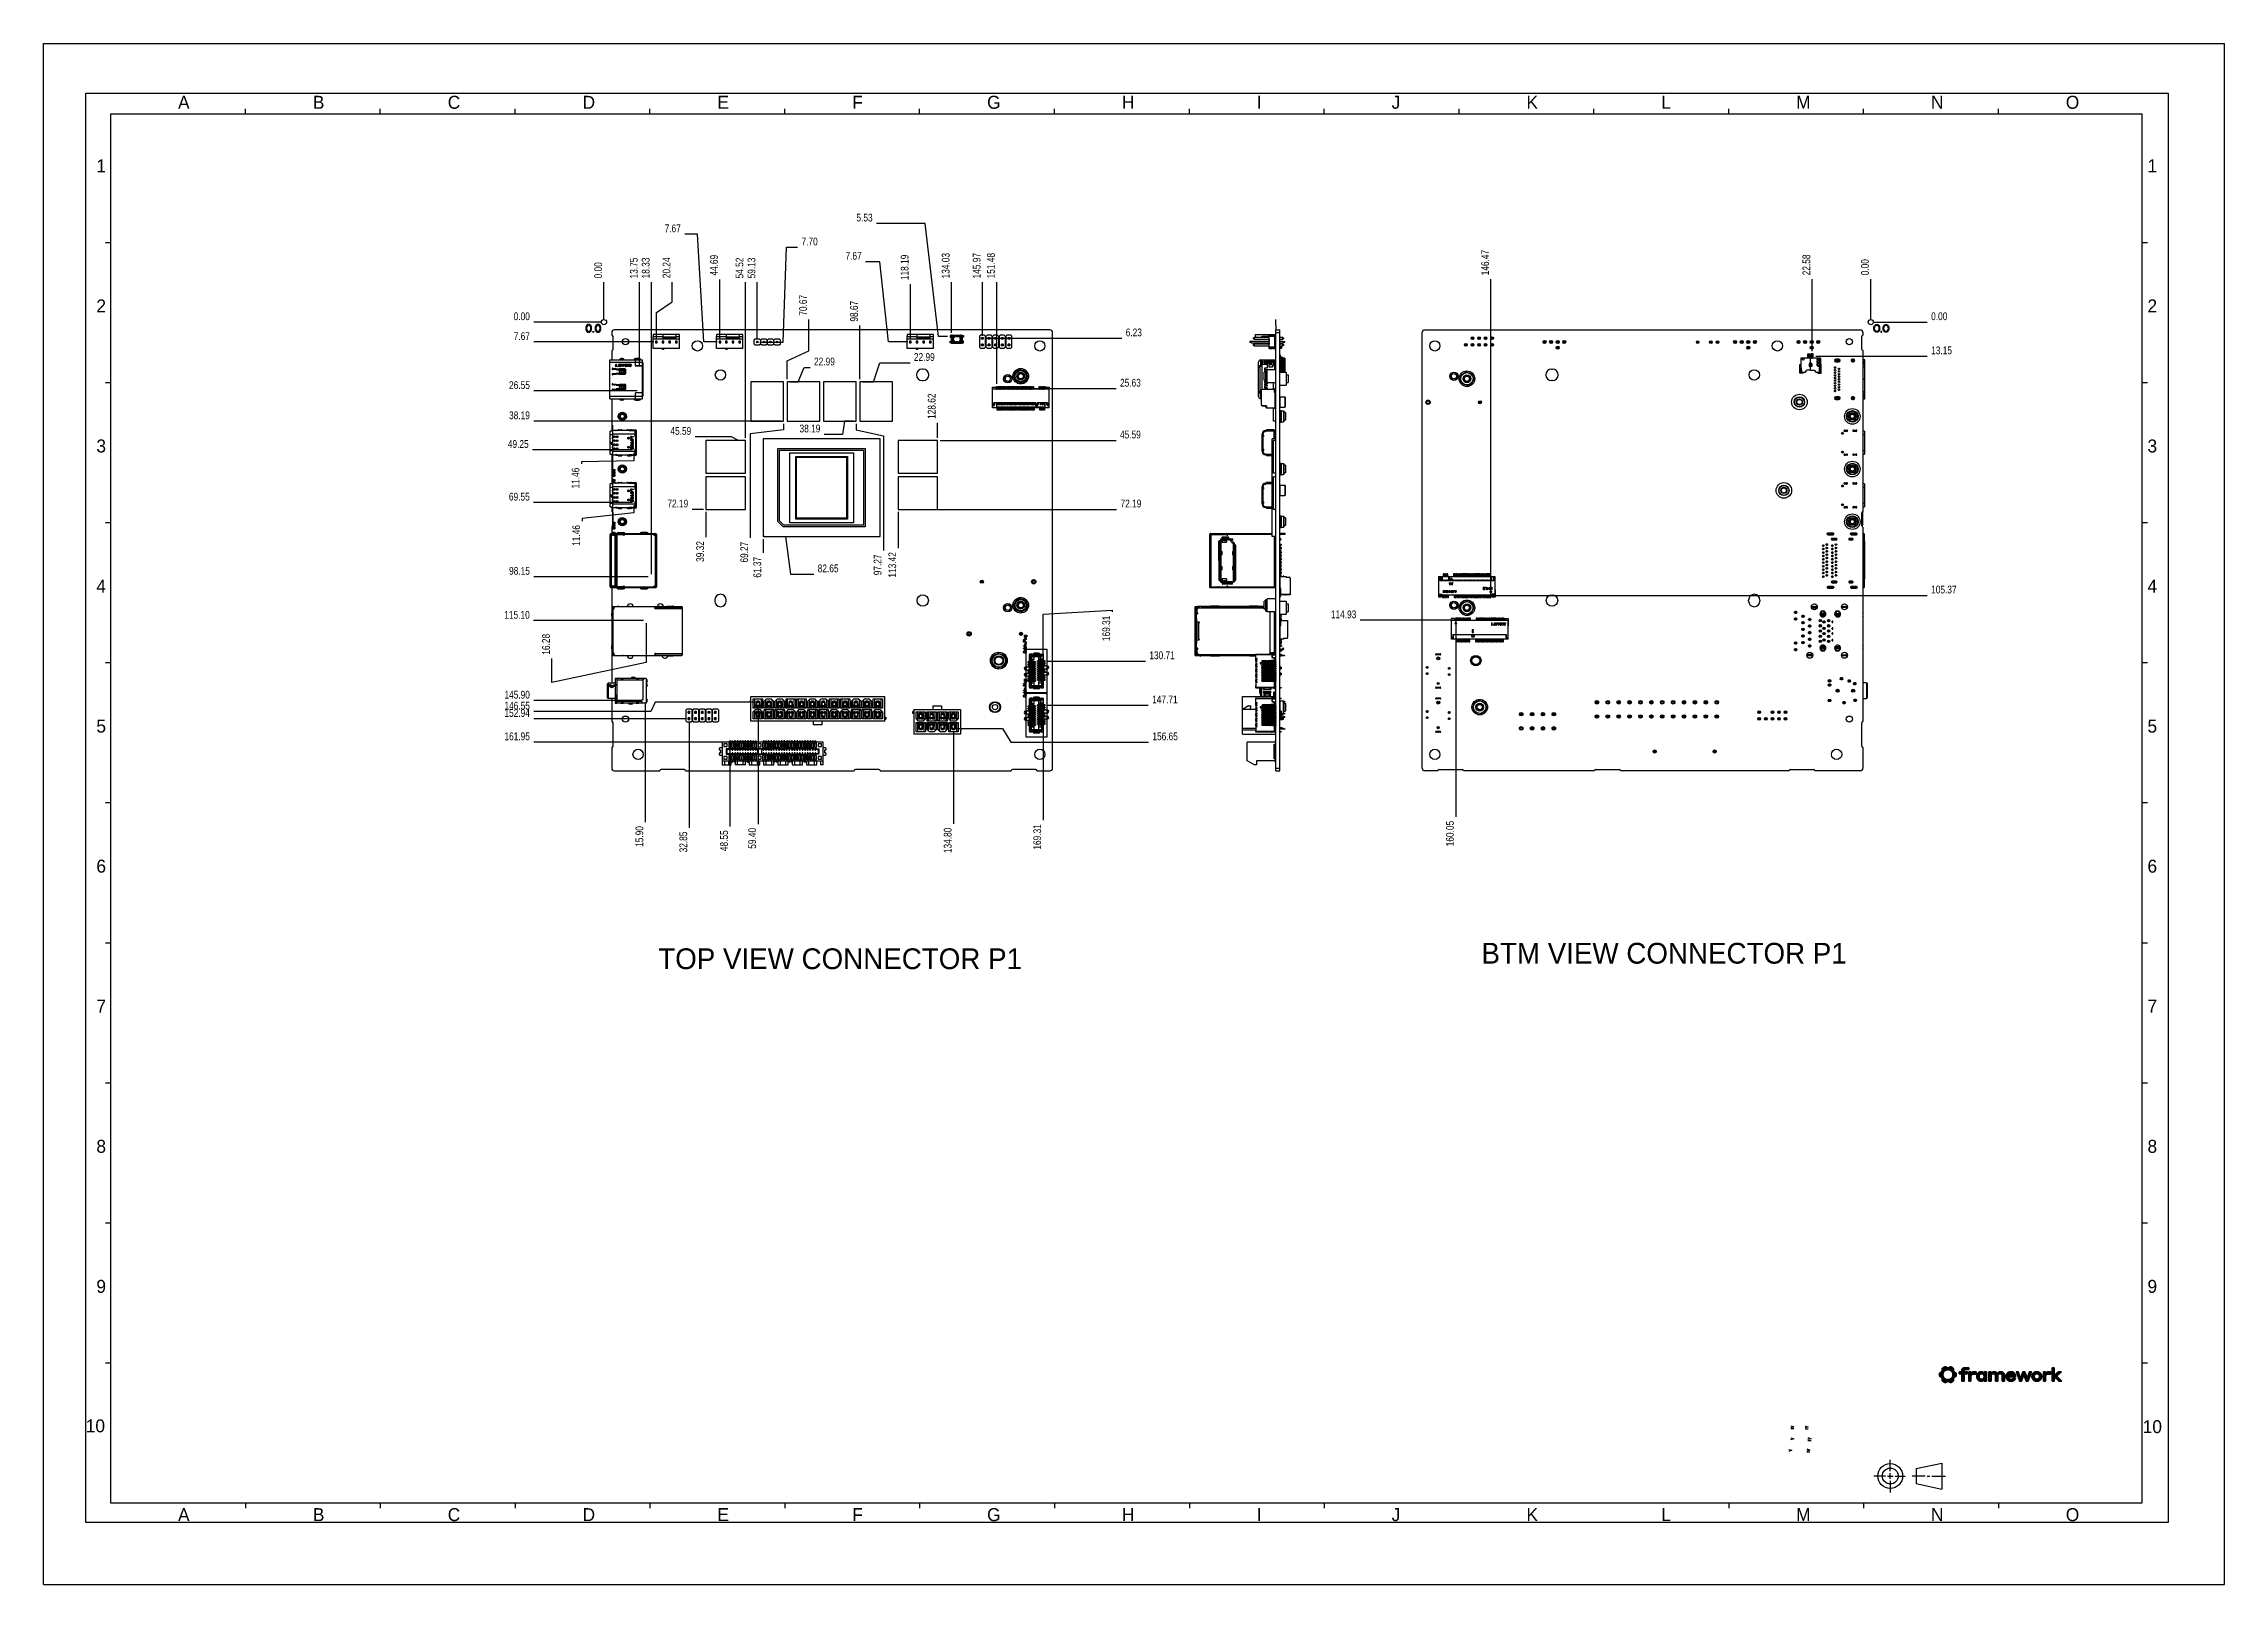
# Model space of a CAD drawing. Header units: millimetres. Extents: x 0 to 841, y 0 to 594.
import ezdxf

# ---------------------------------------------------------------- set-up
doc = ezdxf.new("R2010")
doc.units = ezdxf.units.MM
doc.header["$LTSCALE"] = 46.255
doc.layers.get('0').update_dxf_attribs({"linetype": 'CONTINUOUS'})
for name, color, linetype in [('5_4', 7, 'CONTINUOUS'), ('ASSEM_MEM', 7, 'CONTINUOUS'), ('COLOR128', 7, 'CONTINUOUS'), ('COLOR129', 7, 'CONTINUOUS'), ('COLOR130', 7, 'CONTINUOUS'), ('CONTACT-20-41021-30-TM981_4', 7, 'CONTINUOUS'), ('CONTACT-20-41021-30-TM981_4_1', 7, 'CONTINUOUS'), ('CONTACT-20-41021-30-TM981_4_10', 7, 'CONTINUOUS'), ('CONTACT-20-41021-30-TM981_4_11', 7, 'CONTINUOUS'), ('CONTACT-20-41021-30-TM981_4_12', 7, 'CONTINUOUS'), ('CONTACT-20-41021-30-TM981_4_13', 7, 'CONTINUOUS'), ('CONTACT-20-41021-30-TM981_4_14', 7, 'CONTINUOUS'), ('CONTACT-20-41021-30-TM981_4_15', 7, 'CONTINUOUS'), ('CONTACT-20-41021-30-TM981_4_16', 7, 'CONTINUOUS'), ('CONTACT-20-41021-30-TM981_4_17', 7, 'CONTINUOUS'), ('CONTACT-20-41021-30-TM981_4_18', 7, 'CONTINUOUS'), ('CONTACT-20-41021-30-TM981_4_19', 7, 'CONTINUOUS'), ('CONTACT-20-41021-30-TM981_4_2', 7, 'CONTINUOUS'), ('CONTACT-20-41021-30-TM981_4_3', 7, 'CONTINUOUS'), ('CONTACT-20-41021-30-TM981_4_4', 7, 'CONTINUOUS'), ('CONTACT-20-41021-30-TM981_4_5', 7, 'CONTINUOUS'), ('CONTACT-20-41021-30-TM981_4_6', 7, 'CONTINUOUS'), ('CONTACT-20-41021-30-TM981_4_7', 7, 'CONTINUOUS'), ('CONTACT-20-41021-30-TM981_4_8', 7, 'CONTINUOUS'), ('CONTACT-20-41021-30-TM981_4_9', 7, 'CONTINUOUS'), ('DETAIL', 7, 'CONTINUOUS'), ('FEATURE', 7, 'CONTINUOUS')]:
    doc.layers.add(name, color=color, linetype=linetype)
doc.styles.get("Standard").update_dxf_attribs({"font": 'txt', "width": 0.8})
doc.styles.add('TEXTSTYLE_10', font='ar_wgl__.ttf')
doc.styles.add('TEXTSTYLE_2', font='txt')
doc.dimstyles.new('DIMSTYLE_1', dxfattribs={"dimtxt": 3, "dimasz": 2.1, "dimexe": 2, "dimexo": 1, "dimgap": 0.75, "dimtad": 0, "dimtih": 1, "dimtoh": 1, "dimzin": 0, "dimdsep": 46, "dimtxsty": 'STANDARD', "dimblk": '_FILLED', "dimblk1": '_FILLED', "dimblk2": '_FILLED', "dimcen": 0.09, "dimazin": 0, "dimtp": 0.01, "dimtm": 0.01, "dimtfac": 1, "dimtofl": 0, "dimtmove": 0, "dimatfit": 3, "dimldrblk": '_FILLED', "dimfxl": 1, "dimtolj": 1, "dimtzin": 0, "dimarcsym": 0})

msp = doc.modelspace()

# ---------------------------------------------------------------- texts
at = {"color": 7, "linetype": 'CONTINUOUS', "char_height": 5, "attachment_point": 1, "line_spacing_factor": 0.9, "style": 'TEXTSTYLE_2'}
for s, insert, width in [('A', (51.842, 573.885), 5), ('B', (103.842, 573.885), 5), ('C', (155.842, 573.885), 5), ('D', (207.842, 573.885), 5), ('E', (259.842, 573.885), 5), ('F', (311.842, 573.885), 5), ('G', (363.842, 573.885), 5), ('H', (415.842, 573.885), 5), ('I', (467.842, 573.885), 5), ('J', (519.842, 573.885), 5), ('K', (571.842, 573.885), 5), ('L', (623.842, 573.885), 5), ('M', (675.842, 573.885), 5), ('N', (727.842, 573.885), 5), ('O', (779.842, 573.885), 5), ('1', (20.342, 549.385), 5), ('1', (811.342, 549.385), 5), ('2', (20.342, 495.385), 5), ('2', (811.342, 495.385), 5), ('3', (20.342, 441.385), 5), ('3', (811.342, 441.385), 5), ('4', (20.342, 387.385), 5), ('4', (811.342, 387.385), 5), ('5', (20.342, 333.385), 5), ('5', (811.342, 333.385), 5), ('6', (20.342, 279.385), 5), ('6', (811.342, 279.385), 5), ('7', (20.342, 225.385), 5), ('7', (811.342, 225.385), 5), ('8', (20.342, 171.385), 5), ('8', (811.342, 171.385), 5), ('9', (20.342, 117.385), 5), ('9', (811.342, 117.385), 5), ('10', (16.248, 63.615), 10), ('10', (809.484, 63.302), 10), ('A', (51.842, 29.385), 5), ('B', (103.842, 29.385), 5), ('C', (155.842, 29.385), 5), ('D', (207.842, 29.385), 5), ('E', (259.842, 29.385), 5), ('F', (311.842, 29.385), 5), ('G', (363.842, 29.385), 5), ('H', (415.842, 29.385), 5), ('I', (467.842, 29.385), 5), ('J', (519.842, 29.385), 5), ('K', (571.842, 29.385), 5), ('L', (623.842, 29.385), 5), ('M', (675.842, 29.385), 5), ('N', (727.842, 29.385), 5), ('O', (779.842, 29.385), 5)]:
    msp.add_mtext(s, dxfattribs=dict(at, insert=insert, width=width))
at = {"layer": 'DETAIL', "color": 7, "linetype": 'CONTINUOUS', "char_height": 8, "attachment_point": 1, "line_spacing_factor": 0.9, "style": 'TEXTSTYLE_10'}
for s, insert, width in [('TOP VIEW CONNECTOR P1', (237.029, 245.194), 146.26022), ('BTM VIEW CONNECTOR P1', (554.503, 247.319), 146.85502)]:
    msp.add_mtext(s, dxfattribs=dict(at, insert=insert, width=width))

# ---------------------------------------------------------------- blocks, each defined once
blk = doc.blocks.new('SYM301_BL0', base_point=(680.55, 51.63))
at = {"color": 7, "linetype": 'CONTINUOUS'}
for p, q in [((679.93, 52.2), (681.17, 51.73)), ((681.15, 51.73), (679.93, 51.42)), ((679.93, 51.05), (681.12, 51.05))]:
    blk.add_line(p, q, dxfattribs=at)
blk = doc.blocks.new('SYM301_BL1', base_point=(681.04, 56.01))
at = {"color": 7, "linetype": 'CONTINUOUS'}
for p, q in [((680.42, 56.59), (681.66, 56.12)), ((681.63, 56.12), (680.42, 55.81)), ((680.42, 55.44), (681.61, 55.44))]:
    blk.add_line(p, q, dxfattribs=at)
blk = doc.blocks.new('SYM301_BL2', base_point=(679.89, 60.52))
at = {"color": 7, "linetype": 'CONTINUOUS'}
for p, q in [((679.27, 61.1), (680.51, 60.63)), ((680.49, 60.63), (679.27, 60.32)), ((679.27, 59.95), (680.46, 59.95))]:
    blk.add_line(p, q, dxfattribs=at)
blk = doc.blocks.new('SYM301_BL3', base_point=(674.39, 60.6))
at = {"color": 7, "linetype": 'CONTINUOUS'}
for p, q in [((673.77, 61.17), (675.01, 60.71)), ((674.99, 60.71), (673.77, 60.4)), ((673.77, 60.03), (674.96, 60.03))]:
    blk.add_line(p, q, dxfattribs=at)
blk = doc.blocks.new('SYM001_BL4', base_point=(674.36, 56.08))
at = {"color": 7, "linetype": 'CONTINUOUS'}
for p, q in [((674.98, 56.16), (673.74, 55.69)), ((673.76, 56.47), (674.98, 56.16))]:
    blk.add_line(p, q, dxfattribs=at)
blk = doc.blocks.new('SYM001_BL5', base_point=(673.63, 51.64))
at = {"color": 7, "linetype": 'CONTINUOUS'}
for p, q in [((674.25, 51.71), (673.01, 51.25)), ((673.03, 52.03), (674.25, 51.71))]:
    blk.add_line(p, q, dxfattribs=at)
blk = doc.blocks.new('*D0')
at = {"color": 7, "linetype": 'CONTINUOUS'}
for p, q in [((242.46, 494.47), (242.46, 502.07)), ((236.34, 490.31), (242.46, 494.47)), ((236.34, 479.97), (236.34, 490.31))]:
    blk.add_line(p, q, dxfattribs=at)
at = {"color": 7, "linetype": 'CONTINUOUS', "insert": (238.71, 503.57), "char_height": 3, "width": 12, "attachment_point": 1, "rotation": 90, "line_spacing_factor": 0.9}
blk.add_mtext('20.24', dxfattribs=at)
blk = doc.blocks.new('_FILLED')
at = {"color": 0, "linetype": 'BYBLOCK'}
blk.add_solid([(0, 0), (-1, 0.17), (-1, -0.17)], dxfattribs=at)
blk = doc.blocks.new('*D1')
at = {"color": 7, "linetype": 'CONTINUOUS'}
blk.add_line((216.1, 487.64), (216.1, 501.98), dxfattribs=at)
at = {"color": 7, "linetype": 'CONTINUOUS', "insert": (212.35, 503.48), "char_height": 3, "width": 9.6, "attachment_point": 1, "rotation": 90, "line_spacing_factor": 0.9}
blk.add_mtext('0.00', dxfattribs=at)
blk = doc.blocks.new('*D2')
at = {"color": 7, "linetype": 'CONTINUOUS'}
blk.add_line((260.79, 479.97), (260.79, 503.05), dxfattribs=at)
at = {"color": 7, "linetype": 'CONTINUOUS', "insert": (257.04, 504.55), "char_height": 3, "width": 12, "attachment_point": 1, "rotation": 90, "line_spacing_factor": 0.9}
blk.add_mtext('44.69', dxfattribs=at)
blk = doc.blocks.new('*D3')
at = {"color": 7, "linetype": 'CONTINUOUS'}
blk.add_line((334.29, 479.97), (334.29, 501.32), dxfattribs=at)
at = {"color": 7, "linetype": 'CONTINUOUS', "insert": (330.54, 502.82), "char_height": 3, "width": 14.4, "attachment_point": 1, "rotation": 90, "line_spacing_factor": 0.9}
blk.add_mtext('118.19', dxfattribs=at)
blk = doc.blocks.new('*D4')
at = {"color": 7, "linetype": 'CONTINUOUS'}
blk.add_line((350.12, 482.44), (350.12, 501.98), dxfattribs=at)
at = {"color": 7, "linetype": 'CONTINUOUS', "insert": (346.37, 503.48), "char_height": 3, "width": 14.4, "attachment_point": 1, "rotation": 90, "line_spacing_factor": 0.9}
blk.add_mtext('134.03', dxfattribs=at)
blk = doc.blocks.new('*D5')
at = {"color": 7, "linetype": 'CONTINUOUS'}
blk.add_line((367.58, 462.79), (367.58, 501.98), dxfattribs=at)
at = {"color": 7, "linetype": 'CONTINUOUS', "insert": (363.83, 503.48), "char_height": 3, "width": 14.4, "attachment_point": 1, "rotation": 90, "line_spacing_factor": 0.9}
blk.add_mtext('151.48', dxfattribs=at)
blk = doc.blocks.new('*D6')
at = {"color": 7, "linetype": 'CONTINUOUS'}
blk.add_line((229.85, 470.09), (229.85, 501.98), dxfattribs=at)
at = {"color": 7, "linetype": 'CONTINUOUS', "insert": (226.1, 503.48), "char_height": 3, "width": 12, "attachment_point": 1, "rotation": 90, "line_spacing_factor": 0.9}
blk.add_mtext('13.75', dxfattribs=at)
blk = doc.blocks.new('*D7')
at = {"color": 7, "linetype": 'CONTINUOUS'}
for p, q in [((227.56, 433.17), (207.39, 432.73)), ((207.39, 432.73), (207.39, 432.02)), ((227.56, 436.26), (227.56, 433.17))]:
    blk.add_line(p, q, dxfattribs=at)
at = {"color": 7, "linetype": 'CONTINUOUS', "insert": (203.64, 430.52), "char_height": 3, "width": 12, "attachment_point": 3, "rotation": 90, "line_spacing_factor": 0.9}
blk.add_mtext('11.46', dxfattribs=at)
blk = doc.blocks.new('*D8')
at = {"color": 7, "linetype": 'CONTINUOUS'}
for p, q in [((227.56, 413.17), (207.63, 410.97)), ((227.56, 415.96), (227.56, 413.17)), ((207.63, 410.97), (207.63, 409.89))]:
    blk.add_line(p, q, dxfattribs=at)
at = {"color": 7, "linetype": 'CONTINUOUS', "insert": (203.88, 408.39), "char_height": 3, "width": 12, "attachment_point": 3, "rotation": 90, "line_spacing_factor": 0.9}
blk.add_mtext('11.46', dxfattribs=at)
blk = doc.blocks.new('*D9')
at = {"color": 7, "linetype": 'CONTINUOUS'}
blk.add_line((234.43, 389.49), (234.43, 501.98), dxfattribs=at)
at = {"color": 7, "linetype": 'CONTINUOUS', "insert": (230.68, 503.48), "char_height": 3, "width": 12, "attachment_point": 1, "rotation": 90, "line_spacing_factor": 0.9}
blk.add_mtext('18.33', dxfattribs=at)
blk = doc.blocks.new('*D10')
at = {"color": 7, "linetype": 'CONTINUOUS'}
blk.add_line((232, 339.44), (232, 293.84), dxfattribs=at)
at = {"color": 7, "linetype": 'CONTINUOUS', "insert": (228.25, 292.34), "char_height": 3, "width": 12, "attachment_point": 3, "rotation": 90, "line_spacing_factor": 0.9}
blk.add_mtext('15.90', dxfattribs=at)
blk = doc.blocks.new('*D11')
at = {"color": 7, "linetype": 'CONTINUOUS'}
blk.add_line((248.94, 332.7), (248.94, 291.73), dxfattribs=at)
at = {"color": 7, "linetype": 'CONTINUOUS', "insert": (245.19, 290.23), "char_height": 3, "width": 12, "attachment_point": 3, "rotation": 90, "line_spacing_factor": 0.9}
blk.add_mtext('32.85', dxfattribs=at)
blk = doc.blocks.new('*D12')
at = {"color": 7, "linetype": 'CONTINUOUS'}
blk.add_line((264.65, 324.69), (264.65, 292.2), dxfattribs=at)
at = {"color": 7, "linetype": 'CONTINUOUS', "insert": (260.9, 290.7), "char_height": 3, "width": 12, "attachment_point": 3, "rotation": 90, "line_spacing_factor": 0.9}
blk.add_mtext('48.55', dxfattribs=at)
blk = doc.blocks.new('*D13')
at = {"color": 7, "linetype": 'CONTINUOUS'}
blk.add_line((275.5, 339.09), (275.5, 293.13), dxfattribs=at)
at = {"color": 7, "linetype": 'CONTINUOUS', "insert": (271.75, 291.63), "char_height": 3, "width": 12, "attachment_point": 3, "rotation": 90, "line_spacing_factor": 0.9}
blk.add_mtext('59.40', dxfattribs=at)
blk = doc.blocks.new('*D14')
at = {"color": 7, "linetype": 'CONTINUOUS'}
blk.add_line((350.9, 328.99), (350.9, 293.23), dxfattribs=at)
at = {"color": 7, "linetype": 'CONTINUOUS', "insert": (347.15, 291.73), "char_height": 3, "width": 14.4, "attachment_point": 3, "rotation": 90, "line_spacing_factor": 0.9}
blk.add_mtext('134.80', dxfattribs=at)
blk = doc.blocks.new('*D15')
at = {"color": 7, "linetype": 'CONTINUOUS'}
for p, q in [((385.41, 374.03), (412.04, 375.56)), ((385.41, 357.16), (385.41, 374.03)), ((412.04, 375.56), (412.04, 374.96))]:
    blk.add_line(p, q, dxfattribs=at)
at = {"color": 7, "linetype": 'CONTINUOUS', "insert": (408.29, 373.46), "char_height": 3, "width": 14.4, "attachment_point": 3, "rotation": 90, "line_spacing_factor": 0.9}
blk.add_mtext('169.31', dxfattribs=at)
blk = doc.blocks.new('*D16')
at = {"color": 7, "linetype": 'CONTINUOUS'}
blk.add_line((275.23, 479.94), (275.23, 501.98), dxfattribs=at)
at = {"color": 7, "linetype": 'CONTINUOUS', "insert": (271.48, 503.48), "char_height": 3, "width": 12, "attachment_point": 1, "rotation": 90, "line_spacing_factor": 0.9}
blk.add_mtext('59.13', dxfattribs=at)
blk = doc.blocks.new('*D17')
at = {"color": 7, "linetype": 'CONTINUOUS'}
blk.add_line((235.34, 478.97), (189.03, 478.97), dxfattribs=at)
at = {"color": 7, "linetype": 'CONTINUOUS', "insert": (187.53, 482.72), "char_height": 3, "width": 9.6, "attachment_point": 3, "line_spacing_factor": 0.9}
blk.add_mtext('7.67', dxfattribs=at)
blk = doc.blocks.new('*D18')
at = {"color": 7, "linetype": 'CONTINUOUS'}
blk.add_line((215.1, 486.64), (189.03, 486.64), dxfattribs=at)
at = {"color": 7, "linetype": 'CONTINUOUS', "insert": (187.53, 490.39), "char_height": 3, "width": 9.6, "attachment_point": 3, "line_spacing_factor": 0.9}
blk.add_mtext('0.00', dxfattribs=at)
blk = doc.blocks.new('*D19')
at = {"color": 7, "linetype": 'CONTINUOUS'}
for p, q in [((285.19, 478.94), (286.52, 515.47)), ((286.52, 515.47), (290.78, 515.47)), ((276.23, 478.94), (285.19, 478.94))]:
    blk.add_line(p, q, dxfattribs=at)
at = {"color": 7, "linetype": 'CONTINUOUS', "insert": (292.28, 519.22), "char_height": 3, "width": 9.6, "attachment_point": 1, "line_spacing_factor": 0.9}
blk.add_mtext('7.70', dxfattribs=at)
blk = doc.blocks.new('*D20')
at = {"color": 7, "linetype": 'CONTINUOUS'}
for p, q in [((252.19, 520.53), (247.24, 520.53)), ((254.59, 478.97), (252.19, 520.53)), ((259.79, 478.97), (254.59, 478.97))]:
    blk.add_line(p, q, dxfattribs=at)
at = {"color": 7, "linetype": 'CONTINUOUS', "insert": (245.74, 524.28), "char_height": 3, "width": 9.6, "attachment_point": 3, "line_spacing_factor": 0.9}
blk.add_mtext('7.67', dxfattribs=at)
blk = doc.blocks.new('*D21')
at = {"color": 7, "linetype": 'CONTINUOUS'}
for p, q in [((322.47, 509.93), (316.99, 509.93)), ((325.82, 478.97), (322.47, 509.93)), ((333.29, 478.97), (325.82, 478.97))]:
    blk.add_line(p, q, dxfattribs=at)
at = {"color": 7, "linetype": 'CONTINUOUS', "insert": (315.49, 513.68), "char_height": 3, "width": 9.6, "attachment_point": 3, "line_spacing_factor": 0.9}
blk.add_mtext('7.67', dxfattribs=at)
blk = doc.blocks.new('*D22')
at = {"color": 7, "linetype": 'CONTINUOUS'}
for p, q in [((339.91, 524.69), (321.21, 524.69)), ((345.11, 481.12), (339.91, 524.69)), ((348.6, 481.12), (345.11, 481.12))]:
    blk.add_line(p, q, dxfattribs=at)
at = {"color": 7, "linetype": 'CONTINUOUS', "insert": (319.71, 528.44), "char_height": 3, "width": 9.6, "attachment_point": 3, "line_spacing_factor": 0.9}
blk.add_mtext('5.53', dxfattribs=at)
blk = doc.blocks.new('*D23')
at = {"color": 7, "linetype": 'CONTINUOUS'}
blk.add_line((368.43, 461.02), (413.6, 461.02), dxfattribs=at)
at = {"color": 7, "linetype": 'CONTINUOUS', "insert": (415.1, 464.77), "char_height": 3, "width": 12, "attachment_point": 1, "line_spacing_factor": 0.9}
blk.add_mtext('25.63', dxfattribs=at)
blk = doc.blocks.new('*D24')
at = {"color": 7, "linetype": 'CONTINUOUS'}
blk.add_line((228.85, 460.09), (189.03, 460.09), dxfattribs=at)
at = {"color": 7, "linetype": 'CONTINUOUS', "insert": (187.53, 463.84), "char_height": 3, "width": 12, "attachment_point": 3, "line_spacing_factor": 0.9}
blk.add_mtext('26.55', dxfattribs=at)
blk = doc.blocks.new('*D25')
at = {"color": 7, "linetype": 'CONTINUOUS'}
blk.add_line((227.01, 437.39), (188.55, 437.39), dxfattribs=at)
at = {"color": 7, "linetype": 'CONTINUOUS', "insert": (187.05, 441.14), "char_height": 3, "width": 12, "attachment_point": 3, "line_spacing_factor": 0.9}
blk.add_mtext('49.25', dxfattribs=at)
blk = doc.blocks.new('*D26')
at = {"color": 7, "linetype": 'CONTINUOUS'}
blk.add_line((227.01, 417.09), (188.98, 417.09), dxfattribs=at)
at = {"color": 7, "linetype": 'CONTINUOUS', "insert": (187.48, 420.84), "char_height": 3, "width": 12, "attachment_point": 3, "line_spacing_factor": 0.9}
blk.add_mtext('69.55', dxfattribs=at)
blk = doc.blocks.new('*D27')
at = {"color": 7, "linetype": 'CONTINUOUS'}
blk.add_line((233.13, 388.49), (189.03, 388.49), dxfattribs=at)
at = {"color": 7, "linetype": 'CONTINUOUS', "insert": (187.53, 392.24), "char_height": 3, "width": 12, "attachment_point": 3, "line_spacing_factor": 0.9}
blk.add_mtext('98.15', dxfattribs=at)
blk = doc.blocks.new('*D28')
at = {"color": 7, "linetype": 'CONTINUOUS'}
blk.add_line((230.7, 340.74), (189.03, 340.74), dxfattribs=at)
at = {"color": 7, "linetype": 'CONTINUOUS', "insert": (187.53, 344.49), "char_height": 3, "width": 14.4, "attachment_point": 3, "line_spacing_factor": 0.9}
blk.add_mtext('145.90', dxfattribs=at)
blk = doc.blocks.new('*D29')
at = {"color": 7, "linetype": 'CONTINUOUS'}
blk.add_line((247.94, 333.7), (189.03, 333.7), dxfattribs=at)
at = {"color": 7, "linetype": 'CONTINUOUS', "insert": (187.53, 337.45), "char_height": 3, "width": 14.4, "attachment_point": 3, "line_spacing_factor": 0.9}
blk.add_mtext('152.94', dxfattribs=at)
blk = doc.blocks.new('*D30')
at = {"color": 7, "linetype": 'CONTINUOUS'}
blk.add_line((263.3, 324.69), (189.03, 324.69), dxfattribs=at)
at = {"color": 7, "linetype": 'CONTINUOUS', "insert": (187.53, 328.44), "char_height": 3, "width": 14.4, "attachment_point": 3, "line_spacing_factor": 0.9}
blk.add_mtext('161.95', dxfattribs=at)
blk = doc.blocks.new('*D31')
at = {"color": 7, "linetype": 'CONTINUOUS'}
for p, q in [((234.19, 336.52), (189.03, 336.52)), ((235.8, 340.09), (234.19, 336.52)), ((274.5, 340.09), (235.8, 340.09))]:
    blk.add_line(p, q, dxfattribs=at)
at = {"color": 7, "linetype": 'CONTINUOUS', "insert": (187.53, 340.27), "char_height": 3, "width": 14.4, "attachment_point": 3, "line_spacing_factor": 0.9}
blk.add_mtext('146.55', dxfattribs=at)
blk = doc.blocks.new('*D32')
at = {"color": 7, "linetype": 'CONTINUOUS'}
for p, q in [((351.9, 329.99), (369.83, 329.99)), ((369.83, 329.99), (373, 324.68)), ((373, 324.68), (426.09, 324.68))]:
    blk.add_line(p, q, dxfattribs=at)
at = {"color": 7, "linetype": 'CONTINUOUS', "insert": (427.59, 328.43), "char_height": 3, "width": 14.4, "attachment_point": 1, "line_spacing_factor": 0.9}
blk.add_mtext('156.65', dxfattribs=at)
blk = doc.blocks.new('*D33')
at = {"color": 7, "linetype": 'CONTINUOUS'}
blk.add_line((387.08, 355.93), (424.92, 355.93), dxfattribs=at)
at = {"color": 7, "linetype": 'CONTINUOUS', "insert": (426.42, 359.68), "char_height": 3, "width": 14.4, "attachment_point": 1, "line_spacing_factor": 0.9}
blk.add_mtext('130.71', dxfattribs=at)
blk = doc.blocks.new('*D34')
at = {"color": 7, "linetype": 'CONTINUOUS'}
for p, q in [((285.37, 447.45), (285.37, 445.17)), ((285.37, 445.17), (272.44, 443.62)), ((272.44, 443.62), (272.44, 403.46))]:
    blk.add_line(p, q, dxfattribs=at)
at = {"color": 7, "linetype": 'CONTINUOUS', "insert": (268.69, 401.96), "char_height": 3, "width": 12, "attachment_point": 3, "rotation": 90, "line_spacing_factor": 0.9}
blk.add_mtext('69.27', dxfattribs=at)
blk = doc.blocks.new('*D35')
at = {"color": 7, "linetype": 'CONTINUOUS'}
for p, q in [((295.13, 475.62), (295.13, 487.61)), ((286.77, 471.77), (295.13, 475.62)), ((286.77, 464.65), (286.77, 471.77))]:
    blk.add_line(p, q, dxfattribs=at)
at = {"color": 7, "linetype": 'CONTINUOUS', "insert": (291.38, 489.11), "char_height": 3, "width": 12, "attachment_point": 1, "rotation": 90, "line_spacing_factor": 0.9}
blk.add_mtext('70.67', dxfattribs=at)
blk = doc.blocks.new('*D36')
at = {"color": 7, "linetype": 'CONTINUOUS'}
blk.add_line((314.77, 464.65), (314.77, 485.32), dxfattribs=at)
at = {"color": 7, "linetype": 'CONTINUOUS', "insert": (311.02, 486.82), "char_height": 3, "width": 12, "attachment_point": 1, "rotation": 90, "line_spacing_factor": 0.9}
blk.add_mtext('98.67', dxfattribs=at)
blk = doc.blocks.new('*D37')
at = {"color": 7, "linetype": 'CONTINUOUS'}
for p, q in [((313.37, 447.45), (313.37, 445.11)), ((313.37, 445.11), (323.86, 442.85)), ((323.86, 442.85), (323.86, 398.57))]:
    blk.add_line(p, q, dxfattribs=at)
at = {"color": 7, "linetype": 'CONTINUOUS', "insert": (320.11, 397.07), "char_height": 3, "width": 12, "attachment_point": 3, "rotation": 90, "line_spacing_factor": 0.9}
blk.add_mtext('97.27', dxfattribs=at)
blk = doc.blocks.new('*D38')
at = {"color": 7, "linetype": 'CONTINUOUS'}
blk.add_line((270.62, 442.05), (270.62, 501.98), dxfattribs=at)
at = {"color": 7, "linetype": 'CONTINUOUS', "insert": (266.87, 503.48), "char_height": 3, "width": 12, "attachment_point": 1, "rotation": 90, "line_spacing_factor": 0.9}
blk.add_mtext('54.52', dxfattribs=at)
blk = doc.blocks.new('*D39')
at = {"color": 7, "linetype": 'CONTINUOUS'}
blk.add_line((255.42, 413.45), (255.42, 403.71), dxfattribs=at)
at = {"color": 7, "linetype": 'CONTINUOUS', "insert": (251.67, 402.21), "char_height": 3, "width": 12, "attachment_point": 3, "rotation": 90, "line_spacing_factor": 0.9}
blk.add_mtext('39.32', dxfattribs=at)
blk = doc.blocks.new('*D40')
at = {"color": 7, "linetype": 'CONTINUOUS'}
blk.add_line((329.52, 413.45), (329.52, 399.44), dxfattribs=at)
at = {"color": 7, "linetype": 'CONTINUOUS', "insert": (325.77, 397.94), "char_height": 3, "width": 14.4, "attachment_point": 3, "rotation": 90, "line_spacing_factor": 0.9}
blk.add_mtext('113.42', dxfattribs=at)
blk = doc.blocks.new('*D41')
at = {"color": 7, "linetype": 'CONTINUOUS'}
blk.add_line((344.72, 442.05), (344.72, 447.81), dxfattribs=at)
at = {"color": 7, "linetype": 'CONTINUOUS', "insert": (340.97, 449.31), "char_height": 3, "width": 14.4, "attachment_point": 1, "rotation": 90, "line_spacing_factor": 0.9}
blk.add_mtext('128.62', dxfattribs=at)
blk = doc.blocks.new('*D42')
at = {"color": 7, "linetype": 'CONTINUOUS'}
blk.add_line((277.47, 402.99), (277.47, 397.64), dxfattribs=at)
at = {"color": 7, "linetype": 'CONTINUOUS', "insert": (273.72, 396.14), "char_height": 3, "width": 12, "attachment_point": 3, "rotation": 90, "line_spacing_factor": 0.9}
blk.add_mtext('61.37', dxfattribs=at)
blk = doc.blocks.new('*D43')
at = {"color": 7, "linetype": 'CONTINUOUS'}
blk.add_line((284.37, 448.45), (189.03, 448.45), dxfattribs=at)
at = {"color": 7, "linetype": 'CONTINUOUS', "insert": (187.53, 452.2), "char_height": 3, "width": 12, "attachment_point": 3, "line_spacing_factor": 0.9}
blk.add_mtext('38.19', dxfattribs=at)
blk = doc.blocks.new('*D44')
at = {"color": 7, "linetype": 'CONTINUOUS'}
for p, q in [((287.77, 463.65), (291.03, 463.65)), ((291.03, 463.65), (293.35, 469.2)), ((293.35, 469.2), (295.61, 469.2))]:
    blk.add_line(p, q, dxfattribs=at)
at = {"color": 7, "linetype": 'CONTINUOUS', "insert": (297.11, 472.95), "char_height": 3, "width": 12, "attachment_point": 1, "line_spacing_factor": 0.9}
blk.add_mtext('22.99', dxfattribs=at)
blk = doc.blocks.new('*D45')
at = {"color": 7, "linetype": 'CONTINUOUS'}
for p, q in [((308.82, 448.45), (308.11, 443.37)), ((312.37, 448.45), (308.82, 448.45)), ((308.11, 443.37), (301.04, 443.37))]:
    blk.add_line(p, q, dxfattribs=at)
at = {"color": 7, "linetype": 'CONTINUOUS', "insert": (299.54, 447.12), "char_height": 3, "width": 12, "attachment_point": 3, "line_spacing_factor": 0.9}
blk.add_mtext('38.19', dxfattribs=at)
blk = doc.blocks.new('*D46')
at = {"color": 7, "linetype": 'CONTINUOUS'}
for p, q in [((315.77, 463.65), (320.1, 463.65)), ((320.1, 463.65), (322.5, 470.94)), ((322.5, 470.94), (334.12, 470.94))]:
    blk.add_line(p, q, dxfattribs=at)
at = {"color": 7, "linetype": 'CONTINUOUS', "insert": (335.62, 474.69), "char_height": 3, "width": 12, "attachment_point": 1, "line_spacing_factor": 0.9}
blk.add_mtext('22.99', dxfattribs=at)
blk = doc.blocks.new('*D47')
at = {"color": 7, "linetype": 'CONTINUOUS'}
blk.add_line((345.72, 441.05), (413.6, 441.05), dxfattribs=at)
at = {"color": 7, "linetype": 'CONTINUOUS', "insert": (415.1, 444.8), "char_height": 3, "width": 12, "attachment_point": 1, "line_spacing_factor": 0.9}
blk.add_mtext('45.59', dxfattribs=at)
blk = doc.blocks.new('*D48')
at = {"color": 7, "linetype": 'CONTINUOUS'}
blk.add_line((330.52, 414.45), (413.81, 414.45), dxfattribs=at)
at = {"color": 7, "linetype": 'CONTINUOUS', "insert": (415.31, 418.2), "char_height": 3, "width": 12, "attachment_point": 1, "line_spacing_factor": 0.9}
blk.add_mtext('72.19', dxfattribs=at)
blk = doc.blocks.new('*D49')
at = {"color": 7, "linetype": 'CONTINUOUS'}
for p, q in [((278.47, 403.99), (286.07, 403.99)), ((286.07, 403.99), (287.99, 389.44)), ((287.99, 389.44), (297.03, 389.44))]:
    blk.add_line(p, q, dxfattribs=at)
at = {"color": 7, "linetype": 'CONTINUOUS', "insert": (298.53, 393.19), "char_height": 3, "width": 12, "attachment_point": 1, "line_spacing_factor": 0.9}
blk.add_mtext('82.65', dxfattribs=at)
blk = doc.blocks.new('*D50')
at = {"color": 7, "linetype": 'CONTINUOUS'}
blk.add_line((254.42, 414.45), (250.08, 414.45), dxfattribs=at)
at = {"color": 7, "linetype": 'CONTINUOUS', "insert": (248.58, 418.2), "char_height": 3, "width": 12, "attachment_point": 3, "line_spacing_factor": 0.9}
blk.add_mtext('72.19', dxfattribs=at)
blk = doc.blocks.new('*D51')
at = {"color": 7, "linetype": 'CONTINUOUS'}
for p, q in [((265.29, 442.45), (251.25, 442.45)), ((267.94, 441.05), (265.29, 442.45)), ((269.62, 441.05), (267.94, 441.05))]:
    blk.add_line(p, q, dxfattribs=at)
at = {"color": 7, "linetype": 'CONTINUOUS', "insert": (249.75, 446.2), "char_height": 3, "width": 12, "attachment_point": 3, "line_spacing_factor": 0.9}
blk.add_mtext('45.59', dxfattribs=at)
blk = doc.blocks.new('*D52')
at = {"color": 7, "linetype": 'CONTINUOUS'}
blk.add_line((362.07, 481.41), (362.07, 501.98), dxfattribs=at)
at = {"color": 7, "linetype": 'CONTINUOUS', "insert": (358.32, 503.48), "char_height": 3, "width": 14.4, "attachment_point": 1, "rotation": 90, "line_spacing_factor": 0.9}
blk.add_mtext('145.97', dxfattribs=at)
blk = doc.blocks.new('*D53')
at = {"color": 7, "linetype": 'CONTINUOUS'}
blk.add_line((363.07, 480.41), (415.8, 480.41), dxfattribs=at)
at = {"color": 7, "linetype": 'CONTINUOUS', "insert": (417.3, 484.16), "char_height": 3, "width": 9.6, "attachment_point": 1, "line_spacing_factor": 0.9}
blk.add_mtext('6.23', dxfattribs=at)
blk = doc.blocks.new('*D54')
at = {"color": 7, "linetype": 'CONTINUOUS'}
blk.add_line((387.08, 338.93), (426.02, 338.93), dxfattribs=at)
at = {"color": 7, "linetype": 'CONTINUOUS', "insert": (427.52, 342.68), "char_height": 3, "width": 14.4, "attachment_point": 1, "line_spacing_factor": 0.9}
blk.add_mtext('147.71', dxfattribs=at)
blk = doc.blocks.new('*D55')
at = {"color": 7, "linetype": 'CONTINUOUS'}
blk.add_line((385.41, 330.51), (385.41, 294.57), dxfattribs=at)
at = {"color": 7, "linetype": 'CONTINUOUS', "insert": (381.66, 293.07), "char_height": 3, "width": 14.4, "attachment_point": 3, "rotation": 90, "line_spacing_factor": 0.9}
blk.add_mtext('169.31', dxfattribs=at)
blk = doc.blocks.new('*D56')
at = {"color": 7, "linetype": 'CONTINUOUS'}
blk.add_line((231.38, 371.54), (188.97, 371.54), dxfattribs=at)
at = {"color": 7, "linetype": 'CONTINUOUS', "insert": (187.47, 375.29), "char_height": 3, "width": 14.4, "attachment_point": 3, "line_spacing_factor": 0.9}
blk.add_mtext('115.10', dxfattribs=at)
blk = doc.blocks.new('*D57')
at = {"color": 7, "linetype": 'CONTINUOUS'}
for p, q in [((232.38, 370.54), (232.38, 355.39)), ((195.99, 347.69), (195.99, 356.92)), ((232.38, 355.39), (195.99, 347.69))]:
    blk.add_line(p, q, dxfattribs=at)
at = {"color": 7, "linetype": 'CONTINUOUS', "insert": (192.24, 358.42), "char_height": 3, "width": 12, "attachment_point": 1, "rotation": 90, "line_spacing_factor": 0.9}
blk.add_mtext('16.28', dxfattribs=at)
blk = doc.blocks.new('*D58')
at = {"color": 7, "linetype": 'CONTINUOUS'}
blk.add_line((683.45, 473.49), (726.41, 473.49), dxfattribs=at)
at = {"color": 7, "linetype": 'CONTINUOUS', "insert": (727.91, 477.24), "char_height": 3, "width": 12, "attachment_point": 1, "line_spacing_factor": 0.9}
blk.add_mtext('13.15', dxfattribs=at)
blk = doc.blocks.new('*D59')
at = {"color": 7, "linetype": 'CONTINUOUS'}
blk.add_line((705.62, 486.64), (726.41, 486.64), dxfattribs=at)
at = {"color": 7, "linetype": 'CONTINUOUS', "insert": (727.91, 490.39), "char_height": 3, "width": 9.6, "attachment_point": 1, "line_spacing_factor": 0.9}
blk.add_mtext('0.00', dxfattribs=at)
blk = doc.blocks.new('*D60')
at = {"color": 7, "linetype": 'CONTINUOUS'}
blk.add_line((559.3, 381.28), (726.41, 381.28), dxfattribs=at)
at = {"color": 7, "linetype": 'CONTINUOUS', "insert": (727.91, 385.03), "char_height": 3, "width": 14.4, "attachment_point": 1, "line_spacing_factor": 0.9}
blk.add_mtext('105.37', dxfattribs=at)
blk = doc.blocks.new('*D61')
at = {"color": 7, "linetype": 'CONTINUOUS'}
blk.add_line((543.42, 371.72), (507.74, 371.72), dxfattribs=at)
at = {"color": 7, "linetype": 'CONTINUOUS', "insert": (506.24, 375.47), "char_height": 3, "width": 14.4, "attachment_point": 3, "line_spacing_factor": 0.9}
blk.add_mtext('114.93', dxfattribs=at)
blk = doc.blocks.new('*D62')
at = {"color": 7, "linetype": 'CONTINUOUS'}
blk.add_line((682.05, 475.44), (682.05, 503.18), dxfattribs=at)
at = {"color": 7, "linetype": 'CONTINUOUS', "insert": (678.3, 504.68), "char_height": 3, "width": 12, "attachment_point": 1, "rotation": 90, "line_spacing_factor": 0.9}
blk.add_mtext('22.58', dxfattribs=at)
blk = doc.blocks.new('*D63')
at = {"color": 7, "linetype": 'CONTINUOUS'}
blk.add_line((704.62, 487.64), (704.62, 503.18), dxfattribs=at)
at = {"color": 7, "linetype": 'CONTINUOUS', "insert": (700.87, 504.68), "char_height": 3, "width": 9.6, "attachment_point": 1, "rotation": 90, "line_spacing_factor": 0.9}
blk.add_mtext('0.00', dxfattribs=at)
blk = doc.blocks.new('*D64')
at = {"color": 7, "linetype": 'CONTINUOUS'}
blk.add_line((558.15, 381.5), (558.15, 503.18), dxfattribs=at)
at = {"color": 7, "linetype": 'CONTINUOUS', "insert": (554.4, 504.68), "char_height": 3, "width": 14.4, "attachment_point": 1, "rotation": 90, "line_spacing_factor": 0.9}
blk.add_mtext('146.47', dxfattribs=at)
blk = doc.blocks.new('*D65')
at = {"color": 7, "linetype": 'CONTINUOUS'}
blk.add_line((544.57, 371.49), (544.57, 295.86), dxfattribs=at)
at = {"color": 7, "linetype": 'CONTINUOUS', "insert": (540.82, 294.36), "char_height": 3, "width": 14.4, "attachment_point": 3, "rotation": 90, "line_spacing_factor": 0.9}
blk.add_mtext('160.05', dxfattribs=at)

# ---------------------------------------------------------------- dimensions: what is measured, and where the dimension line sits
at = {"color": 7, "linetype": 'CONTINUOUS'}
for feature_location, offset, dtype, origin, picture, middle in [((259.787, 478.97), (-12.546, 41.56), 0, (260.787, 486.64), '*D20', (240.94, 522.78)), ((348.596501382, 481.115339129), (-27.390274263, 43.577937523), 0, (349.596501382, 486.640339129), '*D22', (314.981230392, 526.943279785)), ((216.096501382, 487.640339129), (0, 14.343777876), 1, (216.096501382, 486.640339129), '*D1', (213.84650358, 508.284123161)), ((350.121501382, 482.440339129), (0, 19.543777876), 1, (216.096501382, 481.440339129), '*D4', (347.87150358, 511.059112083)), ((367.577, 462.79), (0, 39.194), 1, (216.097, 461.79), '*D5', (365.327, 511.059)), ((362.071501381, 481.410071325), (0, 20.57404568), 1, (216.096501382, 480.410071325), '*D52', (359.821503579, 510.984117806)), ((334.287, 479.97), (0, 21.345), 1, (216.097, 478.97), '*D3', (332.036, 510.315)), ((260.787, 479.97), (0, 23.081), 1, (216.097, 478.97), '*D2', (258.536, 510.551)), ((236.337, 479.97), (6.122, 22.1), 1, (216.097, 486.64), '*D0', (240.208, 509.646)), ((229.847, 470.09), (0, 31.894), 1, (216.097, 469.09), '*D6', (227.597, 509.859)), ((234.427, 389.49), (0, 112.494), 1, (216.097, 388.49), '*D9', (232.177, 509.859)), ((275.227, 479.94), (0, 22.044), 1, (216.097, 478.94), '*D16', (272.977, 509.559)), ((270.617, 442.05), (0, 59.934), 1, (216.097, 441.05), '*D38', (268.367, 509.484)), ((276.227, 478.94), (14.552, 36.529), 0, (275.227, 486.64), '*D19', (297.079, 517.719)), ((333.287, 478.97), (-16.294, 30.956), 0, (334.287, 486.64), '*D21', (310.692, 512.177)), ((558.148413215, 381.500339129), (0, 121.682256963), 1, (704.623413146, 380.500339129), '*D64', (555.89840277, 512.182609878)), ((682.048413147, 475.440339129), (0, 27.742256962), 1, (704.623413146, 486.640339129), '*D62', (679.798402701, 510.757598045)), ((704.623413146, 487.640339129), (0, 15.542256963), 1, (704.623413146, 486.640339129), '*D63', (702.373402701, 509.482601555)), ((286.767, 464.65), (8.362, 22.965), 1, (216.097, 463.65), '*D35', (292.878, 495.115)), ((314.767, 464.65), (0, 20.674), 1, (216.097, 463.65), '*D36', (312.517, 492.824)), ((215.096501382, 486.640339129), (-26.061973537, 0), 0, (216.096501382, 486.640339129), '*D18', (182.73452578, 488.890339661)), ((705.623413146, 486.640339129), (20.788011052, 0), 0, (704.623413146, 486.640339129), '*D59', (732.711420196, 488.890339661)), ((231.377, 371.54), (-42.405, 0), 0, (232.377, 486.64), '*D56', (180.572, 373.79)), ((230.697, 340.74), (-41.662, 0), 0, (231.697, 486.64), '*D28', (180.635, 342.99)), ((247.942, 333.7), (-58.907, 0), 0, (248.942, 486.64), '*D29', (180.71, 335.95)), ((263.297, 324.69), (-74.262, 0), 0, (264.297, 486.64), '*D30', (180.71, 326.94)), ((274.497, 340.09), (-85.462, -3.57), 0, (275.497, 486.64), '*D31', (180.71, 338.771)), ((227.007, 437.39), (-38.454, 0), 0, (228.007, 486.64), '*D25', (181.128, 439.64)), ((227.007, 417.09), (-38.031, 0), 0, (228.007, 486.64), '*D26', (181.551, 419.34)), ((228.847, 460.09), (-39.812, 0), 0, (229.847, 486.64), '*D24', (181.61, 462.34)), ((233.127, 388.49), (-44.092, 0), 0, (234.127, 486.64), '*D27', (181.61, 390.74)), ((284.367, 448.45), (-95.332, 0), 0, (285.367, 486.64), '*D43', (181.535, 450.7)), ((235.337, 478.97), (-46.302, 0), 0, (216.097, 486.64), '*D17', (182.735, 481.22)), ((254.417, 414.45), (-4.339, 0), 0, (255.417, 486.64), '*D50', (242.578, 416.7)), ((269.617, 441.05), (-18.367, 1.403), 0, (270.617, 486.64), '*D51', (243.749, 444.703)), ((278.467, 403.99), (18.567, -14.553), 0, (277.467, 486.64), '*D49', (304.533, 391.687)), ((287.767, 463.65), (7.843, 5.55), 0, (286.767, 486.64), '*D44', (303.11, 471.45)), ((312.367, 448.45), (-11.324, -5.076), 0, (313.367, 486.64), '*D45', (293.542, 445.624)), ((315.767, 463.65), (18.353, 7.288), 0, (314.767, 486.64), '*D46', (341.62, 473.189)), ((330.517, 414.45), (83.291, 0), 0, (329.517, 486.64), '*D48', (421.308, 416.7)), ((345.717, 441.05), (67.888, 0), 0, (344.717, 486.64), '*D47', (421.104, 443.3)), ((351.897, 329.99), (74.193, -5.309), 0, (350.897, 486.64), '*D32', (435.165, 326.931)), ((363.072, 480.41), (52.729, 0), 0, (362.072, 486.64), '*D53', (422.176, 482.66)), ((368.426501, 461.015337), (45.174432, 0), 0, (367.426501, 486.640339), '*D23', (421.175934, 463.265325)), ((387.082, 355.93), (37.838, 0), 0, (386.082, 486.64), '*D33', (433.62, 358.18)), ((387.082, 338.93), (38.937, 0), 0, (386.082, 486.64), '*D54', (434.719, 341.18)), ((543.423413147, 371.715339129), (-35.679770555, 0), 0, (544.423413147, 486.640339129), '*D61', (499.418641296, 373.96534642)), ((559.298413284, 381.275339129), (167.113010914, 0), 0, (558.298413284, 486.640339129), '*D60', (735.411433655, 383.525343597)), ((683.448, 473.49), (42.963, 0), 0, (704.623, 486.64), '*D58', (734.286, 475.74)), ((344.717, 442.05), (0, 5.756), 1, (216.097, 441.05), '*D41', (342.466, 456.807)), ((285.367, 447.45), (-12.927, -43.988), 1, (216.097, 448.45), '*D34', (270.189, 395.962)), ((313.367, 447.45), (10.495, -48.88), 1, (216.097, 448.45), '*D37', (321.611, 391.071)), ((227.557, 436.263), (-20.162, -4.238), 1, (216.097, 437.263), '*D7', (205.144, 424.825)), ((227.557, 415.963), (-19.922, -6.078), 1, (216.097, 416.963), '*D8', (205.385, 402.686)), ((255.417, 413.45), (0, -9.744), 1, (216.097, 414.45), '*D39', (253.166, 396.206)), ((329.517, 413.45), (0, -14.015), 1, (216.097, 414.45), '*D40', (327.267, 391.036)), ((277.467, 402.99), (0, -5.35), 1, (216.097, 403.99), '*D42', (275.217, 390.14)), ((232.377, 370.54), (-36.391, -13.618), 1, (216.097, 371.54), '*D57', (193.735, 364.798)), ((385.407, 357.155), (26.637, 17.801), 1, (216.097, 356.155), '*D15', (409.793, 366.257)), ((544.573, 371.49), (0, -75.625), 1, (704.623, 372.49), '*D65', (542.323, 287.54)), ((231.997, 339.44), (0, -45.597), 1, (216.097, 340.44), '*D10', (229.747, 286.644)), ((275.497, 339.09), (0, -45.956), 1, (216.097, 340.09), '*D13', (273.247, 285.635)), ((248.941501382, 332.700339129), (0, -40.968793982), 1, (216.096501382, 333.700339129), '*D11', (246.691508855, 284.306543429)), ((385.407, 330.505), (0, -35.94), 1, (216.097, 331.505), '*D55', (383.156, 285.865)), ((350.897, 328.99), (0, -35.762), 1, (216.097, 329.99), '*D14', (348.647, 284.828)), ((264.647, 324.69), (0, -32.491), 1, (216.097, 325.69), '*D12', (262.396, 284.774))]:
    dim = msp.add_ordinate_dim(feature_location=feature_location, offset=offset, dtype=dtype, origin=origin, dimstyle='DIMSTYLE_1', override={"dimtad": 1, "dimtih": 0, "dimtoh": 0}, dxfattribs=at)
    dim.commit()
    dim.dimension.update_dxf_attribs({"geometry": picture, "text_midpoint": middle})

# ---------------------------------------------------------------- hatches: boundary and pattern name
at = {"linetype": 'CONTINUOUS'}
for points in [[(732.619, 81.66), (732.565, 81.534), (732.521, 81.404), (732.486, 81.269), (732.46, 81.131), (732.445, 80.99), (732.439, 80.846), (732.445, 80.702), (732.46, 80.561), (732.486, 80.423), (732.521, 80.288), (731.275, 80.167), (731.261, 80.184), (731.249, 80.202), (731.238, 80.221), (731.228, 80.241), (731.219, 80.261), (731.211, 80.281), (731.204, 80.303), (731.199, 80.324), (731.195, 80.346), (731.183, 80.428), (731.173, 80.51), (731.166, 80.593), (731.16, 80.677), (731.157, 80.761), (731.156, 80.846), (731.157, 80.931), (731.16, 81.015), (731.166, 81.099), (731.173, 81.182), (731.183, 81.264), (731.195, 81.346), (731.199, 81.368), (731.204, 81.39), (731.211, 81.411), (731.219, 81.431), (731.228, 81.451), (731.238, 81.471), (731.249, 81.49), (731.261, 81.508), (731.275, 81.525), (731.289, 81.542), (731.305, 81.557), (731.321, 81.572), (731.338, 81.586), (731.356, 81.599), (731.376, 81.61), (732.681, 81.781)], [(732.521, 80.288), (732.565, 80.158), (732.619, 80.032), (731.851, 79.807), (731.376, 80.082), (731.356, 80.093), (731.338, 80.106), (731.321, 80.12), (731.305, 80.135), (731.289, 80.15), (731.275, 80.167)], [(733.435, 82.536), (733.319, 82.466), (733.208, 82.389), (733.104, 82.304), (733.005, 82.212), (732.913, 82.113), (732.828, 82.008), (732.75, 81.898), (732.681, 81.781), (731.376, 81.61), (731.851, 81.885), (731.889, 81.909), (731.926, 81.935), (731.96, 81.963), (731.993, 81.993), (732.024, 82.025), (732.052, 82.058), (732.079, 82.093), (732.103, 82.13), (732.125, 82.168), (732.145, 82.207), (732.162, 82.247), (732.177, 82.289), (732.189, 82.331), (732.198, 82.375), (732.205, 82.419), (732.209, 82.463), (732.211, 82.509), (734.085, 82.756), (733.947, 82.731), (733.813, 82.696), (733.682, 82.651), (733.556, 82.598)], [(732.681, 79.911), (732.75, 79.794), (732.828, 79.684), (732.913, 79.579), (733.005, 79.48), (733.104, 79.388), (733.208, 79.304), (733.319, 79.226), (733.435, 79.156), (732.211, 78.635), (732.211, 79.184), (732.209, 79.232), (732.205, 79.279), (732.197, 79.326), (732.186, 79.371), (732.172, 79.416), (732.156, 79.46), (732.136, 79.502), (732.114, 79.544), (732.09, 79.583), (732.063, 79.621), (732.033, 79.657), (732.001, 79.692), (731.967, 79.724), (731.93, 79.754), (731.892, 79.782), (731.851, 79.807), (732.619, 80.032)], [(734.37, 83.451), (736.293, 83.422), (736.392, 83.346), (736.409, 83.331), (736.425, 83.316), (736.439, 83.3), (736.453, 83.283), (736.466, 83.265), (736.478, 83.246), (736.489, 83.227), (736.498, 83.207), (736.506, 83.187), (736.513, 83.166), (736.519, 83.145), (736.524, 83.124), (736.527, 83.102), (736.529, 83.08), (736.53, 83.057), (734.085, 82.756), (732.211, 82.509), (732.211, 83.057), (732.212, 83.08), (732.214, 83.102), (732.217, 83.124), (732.221, 83.145), (732.227, 83.166), (732.234, 83.187), (732.243, 83.207), (732.252, 83.227), (732.263, 83.246), (732.275, 83.265), (732.288, 83.283), (732.301, 83.3), (732.316, 83.316), (732.332, 83.331), (732.349, 83.346), (732.448, 83.422), (734.141, 83.489), (734.186, 83.475), (734.231, 83.465), (734.277, 83.457), (734.324, 83.453)], [(734.371, 78.915), (734.515, 78.92), (734.656, 78.936), (736.53, 78.635), (736.529, 78.613), (736.527, 78.59), (736.524, 78.569), (736.519, 78.547), (736.513, 78.526), (736.506, 78.505), (736.498, 78.485), (736.489, 78.465), (736.478, 78.446), (736.466, 78.427), (736.453, 78.41), (736.439, 78.393), (736.425, 78.376), (736.409, 78.361), (736.392, 78.346), (736.293, 78.27), (734.51, 78.227), (734.463, 78.235), (734.417, 78.24), (734.37, 78.241), (732.549, 78.197), (732.448, 78.27), (732.349, 78.346), (732.332, 78.361), (732.316, 78.376), (732.301, 78.393), (732.288, 78.41), (732.275, 78.427), (732.263, 78.446), (732.252, 78.465), (732.243, 78.485), (732.234, 78.505), (732.227, 78.526), (732.221, 78.547), (732.217, 78.569), (732.214, 78.59), (732.212, 78.613), (732.211, 78.635), (733.435, 79.156), (733.556, 79.094), (733.682, 79.041), (733.813, 78.996), (733.947, 78.961), (734.085, 78.936), (734.226, 78.92)], [(734.096, 83.505), (734.141, 83.489), (732.448, 83.422), (732.549, 83.495), (734.011, 83.548), (734.053, 83.525)], [(733.535, 83.822), (734.011, 83.548), (732.549, 83.495), (732.653, 83.564), (732.761, 83.629), (732.87, 83.69), (732.983, 83.746), (733.097, 83.799), (733.495, 83.842), (733.515, 83.833)], [(734.141, 78.203), (734.096, 78.187), (732.653, 78.128), (732.549, 78.197), (734.37, 78.241), (734.324, 78.24), (734.277, 78.235), (734.231, 78.227), (734.186, 78.217)], [(734.011, 78.145), (733.535, 77.87), (733.215, 77.846), (733.097, 77.893), (732.983, 77.946), (732.87, 78.002), (732.761, 78.063), (732.653, 78.128), (734.096, 78.187), (734.053, 78.167)], [(733.323, 83.871), (733.344, 83.872), (733.366, 83.871), (733.388, 83.87), (733.41, 83.867), (733.432, 83.863), (733.453, 83.857), (733.474, 83.85), (733.495, 83.842), (733.097, 83.799), (733.215, 83.846), (733.236, 83.854), (733.257, 83.86), (733.279, 83.865), (733.301, 83.868)], [(733.495, 77.85), (733.474, 77.842), (733.453, 77.835), (733.432, 77.829), (733.41, 77.825), (733.388, 77.822), (733.366, 77.821), (733.344, 77.82), (733.323, 77.821), (733.301, 77.824), (733.279, 77.827), (733.257, 77.832), (733.236, 77.838), (733.215, 77.846), (733.535, 77.87), (733.515, 77.859)], [(734.371, 82.777), (734.226, 82.772), (734.085, 82.756), (736.53, 83.057), (736.53, 82.509), (736.531, 82.463), (735.533, 82.389), (735.422, 82.466), (735.306, 82.536), (735.185, 82.598), (735.059, 82.651), (734.928, 82.696), (734.794, 82.731), (734.656, 82.756), (734.515, 82.772)], [(736.087, 83.564), (736.192, 83.495), (736.293, 83.422), (734.37, 83.451), (734.417, 83.453), (734.463, 83.457), (734.51, 83.465), (734.555, 83.475), (734.6, 83.489), (734.645, 83.505), (734.688, 83.525), (734.73, 83.548), (735.643, 83.799), (735.758, 83.746), (735.871, 83.69), (735.98, 83.629)], [(734.51, 78.227), (736.293, 78.27), (736.192, 78.197), (736.087, 78.128), (735.206, 77.87), (734.73, 78.145), (734.688, 78.167), (734.645, 78.187), (734.6, 78.203), (734.555, 78.217)], [(736.532, 79.232), (736.53, 79.184), (736.53, 78.635), (734.656, 78.936), (734.794, 78.961), (734.928, 78.996), (735.059, 79.041), (735.185, 79.094), (735.306, 79.156), (735.422, 79.226), (736.536, 79.279)], [(735.396, 83.872), (735.418, 83.871), (735.44, 83.868), (735.462, 83.865), (735.484, 83.86), (735.505, 83.854), (735.526, 83.846), (735.643, 83.799), (734.73, 83.548), (735.206, 83.822), (735.226, 83.833), (735.246, 83.842), (735.267, 83.85), (735.288, 83.857), (735.309, 83.863), (735.331, 83.867), (735.353, 83.87), (735.374, 83.871)], [(735.643, 77.893), (735.526, 77.846), (735.505, 77.838), (735.484, 77.832), (735.462, 77.827), (735.44, 77.824), (735.418, 77.821), (735.396, 77.82), (735.374, 77.821), (735.353, 77.822), (735.331, 77.825), (735.309, 77.829), (735.288, 77.835), (735.267, 77.842), (735.246, 77.85), (735.226, 77.859), (735.206, 77.87), (736.087, 78.128), (735.98, 78.063), (735.871, 78.002), (735.758, 77.946)], [(736.544, 79.326), (736.536, 79.279), (735.422, 79.226), (735.533, 79.304), (736.555, 79.371)], [(736.536, 82.419), (736.543, 82.375), (735.637, 82.304), (735.533, 82.389), (736.531, 82.463)], [(736.569, 79.416), (736.555, 79.371), (735.533, 79.304), (735.637, 79.388), (736.585, 79.46)], [(736.552, 82.331), (736.564, 82.289), (735.736, 82.212), (735.637, 82.304), (736.543, 82.375)], [(736.604, 79.502), (736.585, 79.46), (735.637, 79.388), (735.736, 79.48), (736.626, 79.544)], [(736.579, 82.247), (736.596, 82.207), (735.828, 82.113), (735.736, 82.212), (736.564, 82.289)], [(736.651, 79.583), (736.626, 79.544), (735.736, 79.48), (735.828, 79.579), (736.708, 79.657), (736.678, 79.621)], [(736.638, 82.13), (736.662, 82.093), (735.913, 82.008), (735.828, 82.113), (736.596, 82.207), (736.616, 82.168)], [(736.74, 79.692), (736.708, 79.657), (735.828, 79.579), (735.913, 79.684), (736.849, 79.782), (736.811, 79.754), (736.774, 79.724)], [(736.717, 82.025), (736.748, 81.993), (735.991, 81.898), (735.913, 82.008), (736.662, 82.093), (736.688, 82.058)], [(737.366, 80.082), (736.89, 79.807), (736.849, 79.782), (735.913, 79.684), (735.991, 79.794), (736.06, 79.911), (736.122, 80.032), (737.452, 80.15), (737.436, 80.135), (737.42, 80.12), (737.403, 80.106), (737.385, 80.093)], [(736.852, 81.909), (736.89, 81.885), (737.366, 81.61), (736.175, 81.534), (736.122, 81.66), (736.06, 81.781), (735.991, 81.898), (736.748, 81.993), (736.78, 81.963), (736.815, 81.935)], [(737.466, 80.167), (737.452, 80.15), (736.122, 80.032), (736.175, 80.158), (737.53, 80.281), (737.522, 80.261), (737.513, 80.241), (737.503, 80.221), (737.492, 80.202), (737.48, 80.184)], [(737.452, 81.542), (737.466, 81.525), (736.22, 81.404), (736.175, 81.534), (737.366, 81.61), (737.385, 81.599), (737.403, 81.586), (737.42, 81.572), (737.436, 81.557)], [(737.537, 80.303), (737.53, 80.281), (736.175, 80.158), (736.22, 80.288), (737.546, 80.346), (737.542, 80.324)], [(737.53, 81.411), (737.537, 81.39), (736.255, 81.269), (736.22, 81.404), (737.466, 81.525), (737.48, 81.508), (737.492, 81.49), (737.503, 81.471), (737.513, 81.451), (737.522, 81.431)], [(737.558, 80.428), (737.546, 80.346), (736.22, 80.288), (736.255, 80.423), (737.568, 80.51)], [(737.546, 81.346), (737.558, 81.264), (736.281, 81.131), (736.255, 81.269), (737.537, 81.39), (737.542, 81.368)], [(737.575, 80.593), (737.568, 80.51), (736.255, 80.423), (736.281, 80.561), (737.581, 80.677)], [(737.568, 81.182), (737.575, 81.099), (736.296, 80.99), (736.281, 81.131), (737.558, 81.264)], [(737.584, 80.761), (737.581, 80.677), (736.281, 80.561), (736.296, 80.702), (737.585, 80.846)], [(737.581, 81.015), (737.584, 80.931), (737.585, 80.846), (736.296, 80.702), (736.302, 80.846), (736.296, 80.99), (737.575, 81.099)], [(740.615, 82.247), (740.615, 81.907), (738.758, 81.156), (738.758, 81.907), (739.725, 81.907), (740.624, 82.383), (740.619, 82.34), (740.616, 82.295)], [(741.873, 81.907), (741.873, 81.156), (740.615, 81.156), (740.615, 78.389), (739.725, 78.389), (739.725, 81.156), (738.758, 81.156), (740.615, 81.907)], [(740.667, 82.536), (740.653, 82.501), (739.725, 82.421), (739.727, 82.512), (740.702, 82.6), (740.683, 82.569)], [(740.631, 82.425), (740.624, 82.383), (739.725, 81.907), (739.725, 82.421), (740.653, 82.501), (740.641, 82.464)], [(740.723, 82.628), (740.702, 82.6), (739.727, 82.512), (739.734, 82.6), (740.773, 82.679), (740.747, 82.655)], [(740.801, 82.701), (740.773, 82.679), (739.734, 82.6), (739.746, 82.684), (740.901, 82.754), (740.865, 82.739), (740.832, 82.721)], [(740.939, 82.767), (740.901, 82.754), (739.746, 82.684), (739.762, 82.764), (741.171, 82.797), (741.119, 82.795), (741.07, 82.792), (741.024, 82.786), (740.98, 82.777)], [(740.793, 83.503), (740.9, 83.506), (742.415, 83.506), (742.415, 82.797), (741.171, 82.797), (739.762, 82.764), (739.783, 82.841), (739.809, 82.914), (739.84, 82.983), (739.876, 83.048), (739.917, 83.109), (739.962, 83.166), (740.012, 83.219), (740.068, 83.268), (740.128, 83.312), (740.193, 83.352), (740.264, 83.387), (740.339, 83.418), (740.42, 83.445), (740.505, 83.467), (740.596, 83.484), (740.692, 83.496)], [(744.328, 81.926), (744.419, 81.927), (745.239, 81.927), (745.239, 81.045), (744.3, 81.045), (744.209, 81.043), (744.123, 81.039), (744.041, 81.033), (743.964, 81.024), (743.892, 81.012), (743.824, 80.997), (743.761, 80.979), (743.702, 80.959), (743.647, 80.936), (743.597, 80.91), (743.55, 80.882), (743.508, 80.85), (743.466, 80.812), (743.429, 80.771), (743.396, 80.726), (743.368, 80.678), (743.343, 80.626), (742.395, 78.389), (742.395, 81.907), (743.279, 81.907), (743.279, 81.316), (743.299, 81.359), (743.325, 81.406), (743.357, 81.457), (743.396, 81.51), (743.441, 81.564), (743.495, 81.618), (743.54, 81.658), (743.59, 81.697), (743.646, 81.735), (743.707, 81.77), (743.774, 81.803), (743.846, 81.833), (743.925, 81.86), (744.01, 81.883), (744.083, 81.899), (744.16, 81.911), (744.241, 81.92)], [(743.279, 80.238), (743.279, 78.389), (742.395, 78.389), (743.343, 80.626), (743.323, 80.571), (743.307, 80.511), (743.294, 80.449), (743.285, 80.382), (743.28, 80.312)], [(746.414, 80.315), (746.406, 80.232), (746.404, 80.148), (745.505, 79.993), (745.5, 80.148), (745.505, 80.3), (746.427, 80.395)], [(746.445, 80.472), (746.427, 80.395), (745.505, 80.3), (745.518, 80.447), (746.468, 80.547)], [(746.406, 80.063), (746.414, 79.981), (745.518, 79.845), (745.505, 79.993), (746.404, 80.148)], [(746.495, 80.619), (746.468, 80.547), (745.518, 80.447), (745.541, 80.589), (746.527, 80.687)], [(746.427, 79.901), (746.445, 79.823), (745.541, 79.702), (745.518, 79.845), (746.414, 79.981)], [(746.563, 80.753), (746.527, 80.687), (745.541, 80.589), (745.571, 80.724), (746.604, 80.815)], [(746.468, 79.749), (746.495, 79.677), (745.571, 79.566), (745.541, 79.702), (746.445, 79.823)], [(746.649, 80.873), (746.604, 80.815), (745.571, 80.724), (745.61, 80.853), (746.698, 80.927)], [(746.527, 79.608), (746.563, 79.543), (745.609, 79.436), (745.571, 79.566), (746.495, 79.677)], [(746.604, 79.481), (746.649, 79.423), (745.656, 79.313), (745.609, 79.436), (746.563, 79.543)], [(746.752, 80.977), (746.698, 80.927), (745.61, 80.853), (745.656, 80.976), (746.869, 81.063), (746.809, 81.022)], [(746.934, 81.1), (746.869, 81.063), (745.656, 80.976), (745.709, 81.093), (747.307, 81.201), (747.226, 81.192), (747.148, 81.177), (747.073, 81.157), (747.002, 81.131)], [(746.752, 79.319), (746.809, 79.273), (745.709, 79.196), (745.656, 79.313), (746.649, 79.423), (746.698, 79.368)], [(745.77, 81.203), (745.837, 81.307), (747.391, 81.204), (747.307, 81.201), (745.709, 81.093)], [(746.869, 79.232), (746.934, 79.196), (745.769, 79.086), (745.709, 79.196), (746.809, 79.273)], [(747.391, 79.091), (747.472, 79.094), (747.55, 79.103), (747.626, 79.118), (747.698, 79.139), (747.768, 79.165), (747.834, 79.196), (747.896, 79.232), (747.955, 79.273), (748.011, 79.319), (748.063, 79.368), (748.111, 79.423), (748.155, 79.481), (748.194, 79.543), (748.23, 79.608), (748.261, 79.677), (748.344, 78.945), (745.836, 78.983), (745.769, 79.086), (746.934, 79.196), (747.002, 79.165), (747.073, 79.139), (747.148, 79.118), (747.226, 79.103), (747.307, 79.094)], [(748.314, 78.892), (748.293, 78.859), (745.988, 78.797), (745.909, 78.887), (745.836, 78.983), (748.344, 78.945), (748.331, 78.92)], [(748.305, 81.431), (748.323, 81.402), (745.837, 81.307), (745.91, 81.403), (748.283, 81.463)], [(748.337, 81.378), (747.896, 81.063), (747.834, 81.1), (747.768, 81.131), (747.698, 81.157), (747.626, 81.177), (747.55, 81.192), (747.472, 81.201), (747.391, 81.204), (745.837, 81.307), (748.323, 81.402)], [(748.257, 81.497), (748.283, 81.463), (745.91, 81.403), (745.989, 81.493), (748.214, 81.547)], [(748.267, 78.823), (748.226, 78.771), (746.082, 78.707), (745.988, 78.797), (748.293, 78.859)], [(748.163, 81.6), (748.214, 81.547), (745.989, 81.493), (746.083, 81.584), (748.104, 81.654)], [(748.176, 78.716), (748.117, 78.659), (748.068, 78.616), (746.288, 78.554), (746.182, 78.626), (746.082, 78.707), (748.226, 78.771)], [(747.875, 81.812), (747.96, 81.762), (748.037, 81.709), (748.104, 81.654), (746.083, 81.584), (746.183, 81.665), (746.289, 81.738), (746.401, 81.802), (747.805, 81.848)], [(748.013, 78.574), (747.952, 78.533), (746.399, 78.491), (746.288, 78.554), (748.068, 78.616)], [(747.887, 78.493), (747.815, 78.456), (747.739, 78.421), (747.656, 78.391), (746.76, 78.358), (746.636, 78.392), (746.515, 78.437), (746.399, 78.491), (747.952, 78.533)], [(747.648, 81.909), (747.729, 81.88), (747.805, 81.848), (746.401, 81.802), (746.518, 81.857), (746.639, 81.902), (747.562, 81.934)], [(747.026, 81.978), (747.162, 81.983), (747.27, 81.98), (747.373, 81.97), (747.471, 81.955), (747.562, 81.934), (746.639, 81.902), (746.765, 81.937), (746.894, 81.963)], [(747.568, 78.364), (747.493, 78.346), (747.415, 78.332), (747.02, 78.317), (746.889, 78.333), (746.76, 78.358), (747.656, 78.391)], [(747.332, 78.321), (747.245, 78.315), (747.155, 78.312), (747.02, 78.317), (747.415, 78.332)], [(748.337, 81.378), (748.337, 81.907), (749.227, 81.907), (749.227, 78.389), (748.344, 78.389), (748.344, 78.945), (748.261, 79.677), (748.288, 79.749), (748.31, 79.823), (748.328, 79.901), (748.34, 79.981), (748.348, 80.063), (748.351, 80.148), (748.348, 80.232), (748.34, 80.315), (748.328, 80.395), (748.31, 80.472), (748.288, 80.547), (748.261, 80.619), (748.23, 80.687), (748.194, 80.753), (748.155, 80.815), (748.111, 80.873), (748.063, 80.927), (748.011, 80.977), (747.955, 81.022), (747.896, 81.063)], [(751.015, 80.266), (751.015, 78.389), (750.133, 78.389), (750.133, 81.907), (751.015, 81.907), (751.015, 81.316), (751.095, 80.686), (751.071, 80.623), (751.052, 80.557), (751.036, 80.488), (751.025, 80.416), (751.018, 80.342)], [(752.17, 81.983), (752.274, 81.98), (752.375, 81.971), (752.473, 81.955), (752.567, 81.934), (752.659, 81.907), (752.747, 81.875), (752.831, 81.837), (752.911, 81.794), (752.988, 81.746), (753.061, 81.692), (753.129, 81.635), (753.194, 81.572), (753.254, 81.506), (753.31, 81.435), (753.361, 81.359), (753.407, 81.28), (751.81, 81.188), (751.739, 81.18), (751.67, 81.168), (751.604, 81.151), (751.541, 81.129), (751.481, 81.102), (751.424, 81.071), (751.371, 81.036), (751.321, 80.997), (751.274, 80.954), (751.231, 80.908), (751.191, 80.857), (751.155, 80.804), (751.123, 80.747), (751.095, 80.686), (751.015, 81.316), (751.043, 81.366), (751.077, 81.418), (751.117, 81.473), (751.163, 81.529), (751.214, 81.585), (751.272, 81.64), (751.335, 81.694), (751.405, 81.746), (751.48, 81.795), (751.561, 81.84), (751.648, 81.88), (751.741, 81.915), (751.819, 81.938), (751.901, 81.957), (751.987, 81.971), (752.077, 81.98)], [(751.957, 81.188), (751.885, 81.191), (751.81, 81.188), (753.407, 81.28), (753.449, 81.198), (754.478, 81.191), (754.404, 81.188), (754.332, 81.18), (754.263, 81.168), (754.197, 81.151), (754.134, 81.129), (754.075, 81.102), (754.018, 81.071), (753.964, 81.036), (753.914, 80.997), (753.867, 80.954), (753.824, 80.908), (753.785, 80.857), (753.749, 80.804), (753.717, 80.747), (753.689, 80.686), (753.665, 80.623), (753.645, 80.557), (753.629, 80.488), (753.618, 80.416), (753.611, 80.342), (753.609, 80.266), (753.609, 78.389), (752.719, 78.389), (752.719, 80.266), (752.717, 80.344), (752.71, 80.42), (752.7, 80.492), (752.685, 80.562), (752.666, 80.629), (752.644, 80.692), (752.617, 80.753), (752.587, 80.81), (752.553, 80.863), (752.515, 80.913), (752.474, 80.959), (752.429, 81.002), (752.381, 81.04), (752.33, 81.074), (752.275, 81.105), (752.217, 81.13), (752.157, 81.152), (752.093, 81.169), (752.026, 81.181)], [(754.742, 81.983), (754.867, 81.979), (754.987, 81.966), (755.103, 81.945), (755.214, 81.916), (755.32, 81.879), (755.421, 81.834), (755.516, 81.782), (755.606, 81.724), (755.69, 81.658), (755.769, 81.586), (755.841, 81.508), (755.908, 81.424), (755.968, 81.334), (756.021, 81.238), (756.068, 81.138), (756.108, 81.032), (756.142, 80.922), (755.18, 80.81), (755.146, 80.863), (755.108, 80.913), (755.067, 80.959), (755.022, 81.002), (754.974, 81.04), (754.923, 81.074), (754.868, 81.105), (754.811, 81.13), (754.75, 81.152), (754.686, 81.169), (754.62, 81.181), (754.55, 81.188), (754.478, 81.191), (753.449, 81.198), (753.482, 81.259), (753.52, 81.323), (753.564, 81.389), (753.614, 81.455), (753.67, 81.522), (753.732, 81.587), (753.801, 81.65), (753.876, 81.71), (753.959, 81.767), (754.048, 81.819), (754.145, 81.865), (754.249, 81.905), (754.337, 81.932), (754.431, 81.954), (754.529, 81.97), (754.633, 81.98)], [(756.142, 80.922), (756.168, 80.808), (756.187, 80.689), (756.198, 80.566), (756.202, 80.44), (756.202, 78.389), (755.312, 78.389), (755.312, 80.266), (755.31, 80.344), (755.304, 80.42), (755.293, 80.492), (755.278, 80.562), (755.259, 80.629), (755.237, 80.692), (755.21, 80.753), (755.18, 80.81)], [(759.573, 80.613), (760.459, 80.568), (760.484, 80.417), (760.499, 80.261), (760.505, 80.099), (756.825, 79.999), (756.82, 80.148), (756.825, 80.301), (756.84, 80.45), (756.865, 80.594), (757.757, 80.68), (757.738, 80.613)], [(760.505, 80.099), (760.505, 80.002), (757.71, 80.002), (757.718, 79.924), (757.731, 79.849), (756.866, 79.713), (756.84, 79.853), (756.825, 79.999)], [(757.78, 80.744), (757.757, 80.68), (756.865, 80.594), (756.9, 80.732), (757.837, 80.863), (757.807, 80.805)], [(757.749, 79.775), (757.771, 79.704), (756.901, 79.576), (756.866, 79.713), (757.731, 79.849)], [(757.87, 80.917), (757.837, 80.863), (756.9, 80.732), (756.944, 80.865), (757.907, 80.969)], [(757.798, 79.636), (757.828, 79.57), (756.945, 79.445), (756.901, 79.576), (757.771, 79.704)], [(757.947, 81.017), (757.907, 80.969), (756.944, 80.865), (756.997, 80.992), (758.037, 81.103), (757.991, 81.062)], [(757.903, 79.447), (757.946, 79.391), (756.998, 79.319), (756.945, 79.445), (757.828, 79.57), (757.863, 79.507)], [(758.087, 81.141), (758.037, 81.103), (756.997, 80.992), (757.058, 81.112), (758.195, 81.206), (758.14, 81.176)], [(757.993, 79.338), (758.043, 79.288), (757.061, 79.199), (756.998, 79.319), (757.946, 79.391)], [(758.254, 81.233), (758.195, 81.206), (757.058, 81.112), (757.128, 81.226), (758.588, 81.307), (758.516, 81.3), (758.446, 81.289), (758.379, 81.275), (758.315, 81.256)], [(758.155, 79.201), (758.216, 79.164), (757.132, 79.084), (757.061, 79.199), (758.043, 79.288), (758.097, 79.243)], [(758.511, 81.992), (758.662, 81.997), (758.815, 81.992), (758.963, 81.977), (759.106, 81.952), (759.243, 81.918), (759.376, 81.875), (759.502, 81.823), (759.622, 81.761), (759.736, 81.692), (759.843, 81.613), (759.943, 81.527), (760.036, 81.433), (760.121, 81.331), (760.198, 81.221), (760.268, 81.104), (760.329, 80.98), (760.381, 80.849), (759.527, 80.747), (759.498, 80.809), (759.467, 80.868), (759.432, 80.923), (759.395, 80.975), (759.354, 81.023), (759.311, 81.068), (759.264, 81.109), (759.215, 81.146), (759.163, 81.18), (759.109, 81.21), (759.052, 81.236), (758.993, 81.258), (758.931, 81.276), (758.867, 81.29), (758.801, 81.3), (758.733, 81.307), (758.662, 81.309), (758.588, 81.307), (757.128, 81.226), (757.206, 81.334), (757.291, 81.434), (757.384, 81.527), (757.485, 81.613), (757.592, 81.691), (757.706, 81.76), (757.826, 81.821), (757.952, 81.874), (758.084, 81.917), (758.221, 81.952), (758.363, 81.977)], [(758.349, 79.102), (758.42, 79.079), (757.211, 78.976), (757.132, 79.084), (758.216, 79.164), (758.281, 79.131)], [(759.572, 79.396), (759.587, 79.418), (760.463, 79.418), (760.446, 79.34), (760.417, 79.255), (760.376, 79.162), (760.322, 79.066), (760.255, 78.967), (760.174, 78.868), (757.394, 78.781), (757.299, 78.875), (757.211, 78.976), (758.732, 79.035), (758.798, 79.037), (758.861, 79.041), (758.92, 79.047), (758.977, 79.055), (759.031, 79.066), (759.094, 79.081), (759.153, 79.1), (759.208, 79.12), (759.258, 79.142), (759.304, 79.165), (759.347, 79.19), (759.386, 79.215), (759.421, 79.241), (759.462, 79.275), (759.498, 79.309), (759.528, 79.34), (759.552, 79.37)], [(758.732, 79.035), (757.211, 78.976), (758.42, 79.079), (758.493, 79.06), (758.57, 79.046), (758.65, 79.038)], [(760.104, 78.794), (760.025, 78.723), (759.938, 78.654), (759.842, 78.588), (759.737, 78.527), (759.622, 78.472), (759.499, 78.423), (759.366, 78.38), (758.265, 78.345), (758.121, 78.381), (757.983, 78.426), (757.851, 78.48), (757.726, 78.543), (757.608, 78.614), (757.498, 78.694), (757.394, 78.781), (760.174, 78.868)], [(759.252, 78.352), (759.132, 78.329), (759.005, 78.312), (758.872, 78.302), (758.732, 78.299), (758.571, 78.304), (758.415, 78.32), (758.265, 78.345), (759.366, 78.38)], [(760.381, 80.849), (760.425, 80.712), (760.459, 80.568), (759.573, 80.613), (759.551, 80.682), (759.527, 80.747)], [(764.09, 81.935), (764.952, 79.564), (766.621, 81.907), (765.335, 78.361), (764.535, 78.361), (763.638, 80.808), (762.748, 78.361), (761.97, 78.361), (762.436, 79.543), (763.304, 81.935)], [(767.68, 80.313), (767.672, 80.231), (767.669, 80.148), (766.777, 79.997), (766.772, 80.148), (766.777, 80.299), (767.693, 80.392)], [(767.711, 80.469), (767.693, 80.392), (766.777, 80.299), (766.794, 80.445), (767.735, 80.544)], [(767.672, 80.064), (767.68, 79.983), (766.794, 79.85), (766.777, 79.997), (767.669, 80.148)], [(767.763, 80.616), (767.735, 80.544), (766.794, 80.445), (766.82, 80.587), (767.795, 80.684)], [(767.693, 79.903), (767.711, 79.826), (766.82, 79.708), (766.794, 79.85), (767.68, 79.983)], [(767.833, 80.75), (767.795, 80.684), (766.82, 80.587), (766.857, 80.724), (767.875, 80.812)], [(767.735, 79.751), (767.763, 79.68), (766.857, 79.571), (766.82, 79.708), (767.711, 79.826)], [(767.921, 80.87), (767.875, 80.812), (766.857, 80.724), (766.903, 80.856), (768.025, 80.975), (767.971, 80.924)], [(767.795, 79.611), (767.833, 79.546), (766.903, 79.439), (766.857, 79.571), (767.763, 79.68)], [(768.083, 81.02), (768.025, 80.975), (766.903, 80.856), (766.958, 80.983), (768.21, 81.098), (768.145, 81.062)], [(767.875, 79.484), (767.921, 79.425), (766.958, 79.313), (766.903, 79.439), (767.833, 79.546)], [(768.279, 81.13), (768.21, 81.098), (766.958, 80.983), (767.023, 81.103), (768.586, 81.201), (768.504, 81.192), (768.426, 81.177), (768.351, 81.156)], [(768.025, 79.321), (768.083, 79.275), (767.023, 79.192), (766.958, 79.313), (767.921, 79.425), (767.971, 79.371)], [(768.67, 81.997), (768.821, 81.992), (768.968, 81.976), (769.112, 81.951), (769.25, 81.916), (769.384, 81.871), (769.513, 81.818), (769.636, 81.755), (769.753, 81.685), (769.864, 81.606), (769.968, 81.52), (770.064, 81.426), (770.154, 81.325), (770.235, 81.217), (770.309, 81.103), (770.373, 80.983), (770.429, 80.856), (770.476, 80.724), (769.57, 80.619), (769.538, 80.687), (769.5, 80.753), (769.459, 80.815), (769.413, 80.873), (769.363, 80.927), (769.309, 80.977), (769.252, 81.022), (769.19, 81.063), (769.125, 81.1), (769.057, 81.131), (768.986, 81.157), (768.911, 81.177), (768.833, 81.192), (768.753, 81.201), (768.67, 81.204), (768.586, 81.201), (767.023, 81.103), (767.096, 81.217), (767.177, 81.325), (767.267, 81.426), (767.364, 81.52), (767.468, 81.606), (767.578, 81.685), (767.696, 81.755), (767.819, 81.818), (767.949, 81.871), (768.083, 81.916), (768.223, 81.951), (768.368, 81.976), (768.517, 81.992)], [(768.21, 79.197), (768.279, 79.165), (767.096, 79.078), (767.023, 79.192), (768.083, 79.275), (768.145, 79.234)], [(768.67, 79.091), (768.753, 79.094), (770.235, 79.078), (770.154, 78.97), (770.064, 78.869), (769.968, 78.775), (769.864, 78.689), (769.753, 78.61), (769.636, 78.54), (769.513, 78.478), (769.384, 78.424), (769.25, 78.38), (769.112, 78.344), (768.968, 78.319), (768.821, 78.303), (768.67, 78.298), (768.517, 78.303), (768.368, 78.319), (768.223, 78.344), (768.083, 78.38), (767.949, 78.424), (767.819, 78.478), (767.696, 78.54), (767.578, 78.61), (767.468, 78.689), (767.364, 78.775), (767.267, 78.869), (767.177, 78.97), (767.096, 79.078), (768.279, 79.165), (768.351, 79.139), (768.426, 79.118), (768.504, 79.103), (768.586, 79.094)], [(770.476, 80.724), (770.512, 80.587), (770.539, 80.445), (770.555, 80.299), (770.561, 80.148), (770.555, 79.997), (770.539, 79.85), (770.512, 79.708), (770.476, 79.571), (770.429, 79.439), (770.373, 79.313), (770.309, 79.192), (770.235, 79.078), (768.753, 79.094), (768.833, 79.103), (768.911, 79.118), (768.986, 79.139), (769.057, 79.165), (769.125, 79.196), (769.19, 79.232), (769.252, 79.273), (769.309, 79.319), (769.363, 79.368), (769.413, 79.423), (769.459, 79.481), (769.5, 79.543), (769.538, 79.608), (769.57, 79.677), (769.598, 79.749), (769.622, 79.823), (769.64, 79.901), (769.653, 79.981), (769.661, 80.063), (769.664, 80.148), (769.661, 80.232), (769.653, 80.315), (769.64, 80.395), (769.622, 80.472), (769.598, 80.547), (769.57, 80.619)], [(773.111, 81.926), (773.202, 81.927), (774.022, 81.927), (774.022, 81.045), (773.083, 81.045), (772.992, 81.043), (772.906, 81.039), (772.824, 81.033), (772.747, 81.024), (772.675, 81.012), (772.607, 80.997), (772.544, 80.979), (772.485, 80.959), (772.43, 80.936), (772.38, 80.91), (772.333, 80.882), (772.291, 80.85), (772.249, 80.812), (772.212, 80.771), (772.179, 80.726), (772.151, 80.678), (772.126, 80.626), (771.179, 78.389), (771.179, 81.907), (772.062, 81.907), (772.062, 81.316), (772.082, 81.359), (772.108, 81.406), (772.14, 81.457), (772.179, 81.51), (772.224, 81.564), (772.278, 81.618), (772.323, 81.658), (772.374, 81.697), (772.429, 81.735), (772.49, 81.77), (772.557, 81.803), (772.629, 81.833), (772.708, 81.86), (772.793, 81.883), (772.866, 81.899), (772.943, 81.911), (773.025, 81.92)], [(772.062, 80.238), (772.062, 78.389), (771.179, 78.389), (772.126, 80.626), (772.106, 80.571), (772.09, 80.511), (772.077, 80.449), (772.069, 80.382), (772.063, 80.312)], [(775.42, 80.475), (777.033, 81.907), (778.194, 81.907), (776.324, 80.266), (778.292, 78.389), (777.103, 78.389), (775.42, 79.988), (775.42, 78.389), (774.544, 78.389), (774.544, 83.506), (775.42, 83.506)]]:
    msp.add_hatch(color=7, dxfattribs=at).paths.add_polyline_path(points)

# ---------------------------------------------------------------- linework, layer by layer
at = {"color": 7, "linetype": 'CONTINUOUS'}
for p, q in [((0, 0), (0, 594)), ((0, 594), (841, 594)), ((841, 0), (841, 594)), ((16.342, 23.885), (16.342, 574.885)), ((16.342, 574.885), (819.342, 574.885)), ((819.342, 574.885), (819.342, 23.885)), ((25.842, 566.885), (25.842, 31.385)), ((25.842, 566.885), (809.342, 566.885)), ((77.842, 566.885), (77.842, 568.885)), ((129.842, 566.885), (129.842, 568.885)), ((181.842, 566.885), (181.842, 568.885)), ((233.842, 566.885), (233.842, 568.885)), ((285.842, 566.885), (285.842, 568.885)), ((337.842, 566.885), (337.842, 568.885)), ((389.842, 566.885), (389.842, 568.885)), ((441.842, 566.885), (441.842, 568.885)), ((493.842, 566.885), (493.842, 568.885)), ((545.842, 566.885), (545.842, 568.885)), ((597.842, 566.885), (597.842, 568.885)), ((649.842, 566.885), (649.842, 568.885)), ((701.842, 566.885), (701.842, 568.885)), ((753.842, 566.885), (753.842, 568.885)), ((809.342, 31.385), (809.342, 566.885)), ((23.842, 517.385), (25.842, 517.385)), ((809.342, 517.385), (811.342, 517.385)), ((23.842, 463.385), (25.842, 463.385)), ((809.342, 463.385), (811.342, 463.385)), ((23.842, 409.385), (25.842, 409.385)), ((809.342, 409.385), (811.342, 409.385)), ((23.842, 355.385), (25.842, 355.385)), ((809.342, 355.385), (811.342, 355.385)), ((23.842, 301.385), (25.842, 301.385)), ((809.342, 301.385), (811.342, 301.385)), ((23.842, 247.385), (25.842, 247.385)), ((809.342, 247.385), (811.342, 247.385)), ((23.842, 193.385), (25.842, 193.385)), ((809.342, 193.385), (811.342, 193.385)), ((23.842, 139.385), (25.842, 139.385)), ((809.342, 139.385), (811.342, 139.385)), ((23.842, 85.385), (25.842, 85.385)), ((809.342, 85.385), (811.342, 85.385)), ((731.851, 81.885), (731.376, 81.61)), ((731.376, 80.082), (731.851, 79.807)), ((732.211, 83.057), (732.211, 82.509)), ((732.211, 79.184), (732.211, 78.635)), ((734.011, 83.548), (733.535, 83.822)), ((733.535, 77.87), (734.011, 78.145)), ((735.206, 83.822), (734.73, 83.548)), ((734.73, 78.145), (735.206, 77.87)), ((736.53, 82.509), (736.53, 83.057)), ((736.53, 78.635), (736.53, 79.184)), ((737.366, 81.61), (736.89, 81.885)), ((736.89, 79.807), (737.366, 80.082)), ((739.725, 81.907), (738.758, 81.907)), ((738.758, 81.907), (738.758, 81.156)), ((738.758, 81.156), (739.725, 81.156)), ((739.725, 82.421), (739.725, 81.907)), ((739.725, 81.156), (739.725, 78.389)), ((739.725, 78.389), (740.615, 78.389)), ((740.615, 81.907), (740.615, 82.247)), ((741.873, 81.907), (740.615, 81.907)), ((740.615, 81.156), (741.873, 81.156)), ((740.615, 78.389), (740.615, 81.156)), ((742.415, 83.506), (740.9, 83.506)), ((741.171, 82.797), (742.415, 82.797)), ((741.873, 81.156), (741.873, 81.907)), ((743.279, 81.907), (742.395, 81.907)), ((742.395, 81.907), (742.395, 78.389)), ((742.395, 78.389), (743.279, 78.389)), ((742.415, 82.797), (742.415, 83.506)), ((743.279, 81.316), (743.279, 81.907)), ((743.279, 78.389), (743.279, 80.238)), ((744.3, 81.045), (745.239, 81.045)), ((745.239, 81.927), (744.419, 81.927)), ((745.239, 81.045), (745.239, 81.927)), ((749.227, 81.907), (748.337, 81.907)), ((748.337, 81.907), (748.337, 81.378)), ((748.344, 78.945), (748.344, 78.389)), ((748.344, 78.389), (749.227, 78.389)), ((749.227, 78.389), (749.227, 81.907)), ((751.015, 81.907), (750.133, 81.907)), ((750.133, 81.907), (750.133, 78.389)), ((750.133, 78.389), (751.015, 78.389)), ((751.015, 81.316), (751.015, 81.907)), ((751.015, 78.389), (751.015, 80.266)), ((752.719, 80.266), (752.719, 78.389)), ((752.719, 78.389), (753.609, 78.389)), ((753.609, 78.389), (753.609, 80.266)), ((755.312, 80.266), (755.312, 78.389)), ((755.312, 78.389), (756.202, 78.389)), ((756.202, 78.389), (756.202, 80.44)), ((757.71, 80.002), (760.505, 80.002)), ((759.573, 80.613), (757.738, 80.613)), ((760.463, 79.418), (759.587, 79.418)), ((760.505, 80.002), (760.505, 80.099)), ((761.622, 81.907), (760.656, 81.907)), ((760.656, 81.907), (761.97, 78.361)), ((762.436, 79.543), (761.622, 81.907)), ((761.97, 78.361), (762.748, 78.361)), ((763.304, 81.935), (762.436, 79.543)), ((762.748, 78.361), (763.638, 80.808)), ((764.09, 81.935), (763.304, 81.935)), ((763.638, 80.808), (764.535, 78.361)), ((764.952, 79.564), (764.09, 81.935)), ((764.535, 78.361), (765.335, 78.361)), ((765.759, 81.907), (764.952, 79.564)), ((765.335, 78.361), (766.621, 81.907)), ((766.621, 81.907), (765.759, 81.907)), ((772.062, 81.907), (771.179, 81.907)), ((771.179, 81.907), (771.179, 78.389)), ((771.179, 78.389), (772.062, 78.389)), ((772.062, 81.316), (772.062, 81.907)), ((772.062, 78.389), (772.062, 80.238)), ((773.083, 81.045), (774.022, 81.045)), ((774.022, 81.927), (773.202, 81.927)), ((774.022, 81.045), (774.022, 81.927)), ((775.42, 83.506), (774.544, 83.506)), ((774.544, 83.506), (774.544, 78.389)), ((774.544, 78.389), (775.42, 78.389)), ((775.42, 80.475), (775.42, 83.506)), ((777.033, 81.907), (775.42, 80.475)), ((775.42, 79.988), (777.103, 78.389)), ((775.42, 78.389), (775.42, 79.988)), ((776.324, 80.266), (778.194, 81.907)), ((778.292, 78.389), (776.324, 80.266)), ((778.194, 81.907), (777.033, 81.907)), ((777.103, 78.389), (778.292, 78.389)), ((712.144, 43.643), (712.144, 48.043)), ((712.144, 40.692), (712.144, 42.831)), ((722.116, 44.628), (731.995, 46.785)), ((722.116, 44.628), (722.116, 38.895)), ((731.995, 46.785), (731.995, 36.738)), ((710.263, 41.762), (705.863, 41.762)), ((711.075, 41.762), (713.214, 41.762)), ((712.144, 39.88), (712.144, 35.48)), ((714.025, 41.762), (717.926, 41.762)), ((725.579, 41.762), (720.616, 41.762)), ((722.116, 38.895), (731.995, 36.738)), ((726.376, 41.762), (727.405, 41.762)), ((728.202, 41.762), (733.495, 41.762)), ((25.842, 31.385), (809.342, 31.385)), ((77.842, 31.385), (77.842, 29.385)), ((129.842, 31.385), (129.842, 29.385)), ((181.842, 31.385), (181.842, 29.385)), ((233.842, 31.385), (233.842, 29.385)), ((285.842, 31.385), (285.842, 29.385)), ((337.842, 31.385), (337.842, 29.385)), ((389.842, 31.385), (389.842, 29.385)), ((441.842, 31.385), (441.842, 29.385)), ((493.842, 31.385), (493.842, 29.385)), ((649.842, 31.385), (649.842, 29.385)), ((701.842, 31.385), (701.842, 29.385)), ((753.842, 31.385), (753.842, 29.385)), ((819.342, 23.885), (16.342, 23.885)), ((0, 0), (841, 0))]:
    msp.add_line(p, q, dxfattribs=at)
for points in [[(732.619, 81.66), (732.565, 81.534), (732.521, 81.404), (732.486, 81.269), (732.46, 81.131), (732.445, 80.99), (732.439, 80.846), (732.445, 80.702), (732.46, 80.561), (732.486, 80.423), (732.521, 80.288), (731.275, 80.167), (731.261, 80.184), (731.249, 80.202), (731.238, 80.221), (731.228, 80.241), (731.219, 80.261), (731.211, 80.281), (731.204, 80.303), (731.199, 80.324), (731.195, 80.346), (731.183, 80.428), (731.173, 80.51), (731.166, 80.593), (731.16, 80.677), (731.157, 80.761), (731.156, 80.846), (731.157, 80.931), (731.16, 81.015), (731.166, 81.099), (731.173, 81.182), (731.183, 81.264), (731.195, 81.346), (731.199, 81.368), (731.204, 81.39), (731.211, 81.411), (731.219, 81.431), (731.228, 81.451), (731.238, 81.471), (731.249, 81.49), (731.261, 81.508), (731.275, 81.525), (731.289, 81.542), (731.305, 81.557), (731.321, 81.572), (731.338, 81.586), (731.356, 81.599), (731.376, 81.61), (732.681, 81.781), (732.619, 81.66)], [(731.195, 81.346), (731.191, 81.32), (731.187, 81.294), (731.183, 81.269), (731.18, 81.243), (731.177, 81.217), (731.174, 81.19), (731.171, 81.164), (731.169, 81.138), (731.167, 81.112), (731.165, 81.086), (731.163, 81.059), (731.161, 81.033), (731.16, 81.006), (731.159, 80.98), (731.158, 80.953), (731.157, 80.926), (731.156, 80.9), (731.156, 80.873), (731.156, 80.846)], [(731.156, 80.846), (731.156, 80.819), (731.156, 80.792), (731.157, 80.766), (731.158, 80.739), (731.159, 80.712), (731.16, 80.686), (731.161, 80.659), (731.163, 80.633), (731.165, 80.607), (731.167, 80.58), (731.169, 80.554), (731.171, 80.528), (731.174, 80.502), (731.177, 80.476), (731.18, 80.45), (731.183, 80.424), (731.187, 80.398), (731.191, 80.372), (731.195, 80.346)], [(731.376, 81.61), (731.369, 81.607), (731.364, 81.603), (731.358, 81.599), (731.352, 81.596), (731.346, 81.592), (731.341, 81.588), (731.335, 81.583), (731.33, 81.579), (731.324, 81.575), (731.319, 81.57), (731.314, 81.566), (731.309, 81.561), (731.304, 81.556), (731.299, 81.551), (731.294, 81.547), (731.289, 81.542), (731.285, 81.537), (731.28, 81.531), (731.276, 81.526), (731.271, 81.521), (731.267, 81.515), (731.263, 81.51), (731.259, 81.504), (731.255, 81.499), (731.251, 81.493), (731.248, 81.487), (731.244, 81.482), (731.241, 81.476), (731.237, 81.47), (731.234, 81.464), (731.231, 81.458), (731.228, 81.451), (731.225, 81.445), (731.222, 81.439), (731.219, 81.433), (731.217, 81.426), (731.214, 81.42), (731.212, 81.413), (731.21, 81.407), (731.207, 81.4), (731.205, 81.394), (731.203, 81.387), (731.202, 81.38), (731.2, 81.374), (731.199, 81.367), (731.197, 81.36), (731.196, 81.353), (731.195, 81.346)], [(731.195, 80.346), (731.196, 80.339), (731.197, 80.332), (731.199, 80.326), (731.2, 80.319), (731.202, 80.312), (731.203, 80.305), (731.205, 80.299), (731.207, 80.292), (731.21, 80.285), (731.212, 80.279), (731.214, 80.272), (731.217, 80.266), (731.219, 80.26), (731.222, 80.253), (731.225, 80.247), (731.228, 80.241), (731.231, 80.235), (731.234, 80.228), (731.237, 80.222), (731.241, 80.216), (731.244, 80.211), (731.248, 80.205), (731.251, 80.199), (731.255, 80.193), (731.259, 80.188), (731.263, 80.182), (731.267, 80.177), (731.271, 80.171), (731.276, 80.166), (731.28, 80.161), (731.285, 80.156), (731.289, 80.15), (731.294, 80.145), (731.299, 80.141), (731.304, 80.136), (731.309, 80.131), (731.314, 80.126), (731.319, 80.122), (731.324, 80.117), (731.33, 80.113), (731.335, 80.109), (731.341, 80.105), (731.346, 80.1), (731.352, 80.096), (731.358, 80.093), (731.364, 80.089), (731.369, 80.085), (731.376, 80.082)], [(732.521, 80.288), (732.565, 80.158), (732.619, 80.032), (731.851, 79.807), (731.376, 80.082), (731.356, 80.093), (731.338, 80.106), (731.321, 80.12), (731.305, 80.135), (731.289, 80.15), (731.275, 80.167), (732.521, 80.288)], [(733.435, 82.536), (733.319, 82.466), (733.208, 82.389), (733.104, 82.304), (733.005, 82.212), (732.913, 82.113), (732.828, 82.008), (732.75, 81.898), (732.681, 81.781), (731.376, 81.61), (731.851, 81.885), (731.889, 81.909), (731.926, 81.935), (731.96, 81.963), (731.993, 81.993), (732.024, 82.025), (732.052, 82.058), (732.079, 82.093), (732.103, 82.13), (732.125, 82.168), (732.145, 82.207), (732.162, 82.247), (732.177, 82.289), (732.189, 82.331), (732.198, 82.375), (732.205, 82.419), (732.209, 82.463), (732.211, 82.509), (734.085, 82.756), (733.947, 82.731), (733.813, 82.696), (733.682, 82.651), (733.556, 82.598), (733.435, 82.536)], [(732.211, 82.509), (732.211, 82.494), (732.21, 82.48), (732.21, 82.465), (732.209, 82.451), (732.207, 82.436), (732.206, 82.422), (732.204, 82.408), (732.202, 82.394), (732.199, 82.38), (732.197, 82.366), (732.194, 82.352), (732.19, 82.338), (732.187, 82.324), (732.183, 82.31), (732.179, 82.297), (732.175, 82.283), (732.17, 82.27), (732.165, 82.257), (732.16, 82.244), (732.155, 82.231), (732.149, 82.218), (732.144, 82.205), (732.138, 82.192), (732.131, 82.179), (732.125, 82.167), (732.118, 82.155), (732.111, 82.143), (732.104, 82.13), (732.096, 82.119), (732.088, 82.107), (732.08, 82.095), (732.072, 82.084), (732.064, 82.072), (732.055, 82.061), (732.046, 82.05), (732.037, 82.04), (732.028, 82.029), (732.018, 82.018), (732.009, 82.008), (731.999, 81.998), (731.988, 81.988), (731.978, 81.978), (731.967, 81.969), (731.957, 81.96), (731.946, 81.951), (731.935, 81.942), (731.923, 81.933), (731.912, 81.924), (731.9, 81.916), (731.888, 81.908), (731.876, 81.9), (731.863, 81.893), (731.851, 81.885)], [(732.681, 79.911), (732.75, 79.794), (732.828, 79.684), (732.913, 79.579), (733.005, 79.48), (733.104, 79.388), (733.208, 79.304), (733.319, 79.226), (733.435, 79.156), (732.211, 78.635), (732.211, 79.184), (732.209, 79.232), (732.205, 79.279), (732.197, 79.326), (732.186, 79.371), (732.172, 79.416), (732.156, 79.46), (732.136, 79.502), (732.114, 79.544), (732.09, 79.583), (732.063, 79.621), (732.033, 79.657), (732.001, 79.692), (731.967, 79.724), (731.93, 79.754), (731.892, 79.782), (731.851, 79.807), (732.619, 80.032), (732.681, 79.911)], [(731.851, 79.807), (731.863, 79.8), (731.876, 79.792), (731.888, 79.784), (731.9, 79.776), (731.912, 79.768), (731.923, 79.759), (731.935, 79.751), (731.946, 79.742), (731.957, 79.733), (731.967, 79.723), (731.978, 79.714), (731.988, 79.704), (731.999, 79.694), (732.009, 79.684), (732.018, 79.674), (732.028, 79.663), (732.037, 79.653), (732.046, 79.642), (732.055, 79.631), (732.064, 79.62), (732.072, 79.608), (732.08, 79.597), (732.088, 79.585), (732.096, 79.574), (732.104, 79.562), (732.111, 79.55), (732.118, 79.537), (732.125, 79.525), (732.131, 79.513), (732.138, 79.5), (732.144, 79.487), (732.149, 79.475), (732.155, 79.462), (732.16, 79.449), (732.165, 79.435), (732.17, 79.422), (732.175, 79.409), (732.179, 79.395), (732.183, 79.382), (732.187, 79.368), (732.19, 79.354), (732.194, 79.34), (732.197, 79.327), (732.199, 79.313), (732.202, 79.298), (732.204, 79.284), (732.206, 79.27), (732.207, 79.256), (732.209, 79.241), (732.21, 79.227), (732.21, 79.213), (732.211, 79.198), (732.211, 79.184)], [(734.37, 83.451), (736.293, 83.422), (736.392, 83.346), (736.409, 83.331), (736.425, 83.316), (736.439, 83.3), (736.453, 83.283), (736.466, 83.265), (736.478, 83.246), (736.489, 83.227), (736.498, 83.207), (736.506, 83.187), (736.513, 83.166), (736.519, 83.145), (736.524, 83.124), (736.527, 83.102), (736.529, 83.08), (736.53, 83.057), (734.085, 82.756), (732.211, 82.509), (732.211, 83.057), (732.212, 83.08), (732.214, 83.102), (732.217, 83.124), (732.221, 83.145), (732.227, 83.166), (732.234, 83.187), (732.243, 83.207), (732.252, 83.227), (732.263, 83.246), (732.275, 83.265), (732.288, 83.283), (732.301, 83.3), (732.316, 83.316), (732.332, 83.331), (732.349, 83.346), (732.448, 83.422), (734.141, 83.489), (734.186, 83.475), (734.231, 83.465), (734.277, 83.457), (734.324, 83.453), (734.37, 83.451)], [(732.349, 83.346), (732.344, 83.341), (732.339, 83.337), (732.334, 83.332), (732.328, 83.328), (732.323, 83.323), (732.318, 83.318), (732.314, 83.313), (732.309, 83.308), (732.304, 83.303), (732.3, 83.298), (732.295, 83.292), (732.291, 83.287), (732.287, 83.281), (732.283, 83.276), (732.279, 83.27), (732.275, 83.265), (732.271, 83.259), (732.267, 83.253), (732.264, 83.247), (732.26, 83.242), (732.257, 83.236), (732.254, 83.23), (732.25, 83.223), (732.247, 83.217), (732.244, 83.211), (732.242, 83.205), (732.239, 83.199), (732.236, 83.192), (732.234, 83.186), (732.232, 83.179), (732.229, 83.173), (732.227, 83.166), (732.225, 83.16), (732.224, 83.153), (732.222, 83.147), (732.22, 83.14), (732.219, 83.133), (732.217, 83.126), (732.216, 83.12), (732.215, 83.113), (732.214, 83.106), (732.213, 83.099), (732.212, 83.092), (732.212, 83.085), (732.211, 83.078), (732.211, 83.071), (732.211, 83.064), (732.211, 83.057)], [(734.371, 78.915), (734.515, 78.92), (734.656, 78.936), (736.53, 78.635), (736.529, 78.613), (736.527, 78.59), (736.524, 78.569), (736.519, 78.547), (736.513, 78.526), (736.506, 78.505), (736.498, 78.485), (736.489, 78.465), (736.478, 78.446), (736.466, 78.427), (736.453, 78.41), (736.439, 78.393), (736.425, 78.376), (736.409, 78.361), (736.392, 78.346), (736.293, 78.27), (734.51, 78.227), (734.463, 78.235), (734.417, 78.24), (734.37, 78.241), (732.549, 78.197), (732.448, 78.27), (732.349, 78.346), (732.332, 78.361), (732.316, 78.376), (732.301, 78.393), (732.288, 78.41), (732.275, 78.427), (732.263, 78.446), (732.252, 78.465), (732.243, 78.485), (732.234, 78.505), (732.227, 78.526), (732.221, 78.547), (732.217, 78.569), (732.214, 78.59), (732.212, 78.613), (732.211, 78.635), (733.435, 79.156), (733.556, 79.094), (733.682, 79.041), (733.813, 78.996), (733.947, 78.961), (734.085, 78.936), (734.226, 78.92), (734.371, 78.915)], [(732.211, 78.635), (732.211, 78.628), (732.211, 78.621), (732.211, 78.614), (732.212, 78.607), (732.212, 78.6), (732.213, 78.593), (732.214, 78.586), (732.215, 78.579), (732.216, 78.573), (732.217, 78.566), (732.219, 78.559), (732.22, 78.552), (732.222, 78.546), (732.224, 78.539), (732.225, 78.532), (732.227, 78.526), (732.229, 78.519), (732.232, 78.513), (732.234, 78.506), (732.236, 78.5), (732.239, 78.494), (732.242, 78.487), (732.244, 78.481), (732.247, 78.475), (732.25, 78.469), (732.254, 78.463), (732.257, 78.457), (732.26, 78.451), (732.264, 78.445), (732.267, 78.439), (732.271, 78.433), (732.275, 78.427), (732.279, 78.422), (732.283, 78.416), (732.287, 78.411), (732.291, 78.405), (732.295, 78.4), (732.3, 78.395), (732.304, 78.389), (732.309, 78.384), (732.314, 78.379), (732.318, 78.374), (732.323, 78.369), (732.328, 78.365), (732.334, 78.36), (732.339, 78.355), (732.344, 78.351), (732.349, 78.346)], [(733.215, 83.846), (733.181, 83.833), (733.147, 83.82), (733.114, 83.806), (733.081, 83.791), (733.048, 83.777), (733.015, 83.762), (732.983, 83.746), (732.95, 83.731), (732.918, 83.715), (732.886, 83.698), (732.854, 83.681), (732.823, 83.664), (732.792, 83.647), (732.761, 83.629), (732.73, 83.611), (732.699, 83.592), (732.669, 83.574), (732.638, 83.555), (732.608, 83.535), (732.579, 83.515), (732.549, 83.495), (732.52, 83.475), (732.491, 83.454), (732.462, 83.433), (732.434, 83.412), (732.405, 83.39), (732.377, 83.368), (732.349, 83.346)], [(732.349, 78.346), (732.377, 78.324), (732.405, 78.302), (732.434, 78.28), (732.462, 78.259), (732.491, 78.238), (732.52, 78.217), (732.549, 78.197), (732.579, 78.177), (732.608, 78.157), (732.638, 78.138), (732.669, 78.118), (732.699, 78.1), (732.73, 78.081), (732.761, 78.063), (732.792, 78.045), (732.823, 78.028), (732.854, 78.011), (732.886, 77.994), (732.918, 77.978), (732.95, 77.961), (732.983, 77.946), (733.015, 77.93), (733.048, 77.915), (733.081, 77.901), (733.114, 77.886), (733.147, 77.872), (733.181, 77.859), (733.215, 77.846)], [(732.439, 80.846), (732.44, 80.892), (732.441, 80.938), (732.444, 80.984), (732.448, 81.029), (732.453, 81.074), (732.458, 81.119), (732.465, 81.164), (732.473, 81.208), (732.482, 81.252), (732.492, 81.295), (732.502, 81.338), (732.514, 81.381), (732.527, 81.423), (732.54, 81.465), (732.555, 81.506), (732.57, 81.547), (732.587, 81.588), (732.604, 81.628), (732.622, 81.667), (732.641, 81.706), (732.661, 81.745), (732.681, 81.783), (732.703, 81.821), (732.725, 81.858), (732.748, 81.894), (732.772, 81.93), (732.797, 81.966), (732.822, 82), (732.848, 82.035), (732.875, 82.068), (732.903, 82.101), (732.931, 82.134), (732.96, 82.165), (732.99, 82.196), (733.02, 82.227), (733.051, 82.256), (733.083, 82.286), (733.115, 82.314), (733.148, 82.341), (733.182, 82.368), (733.216, 82.394), (733.251, 82.42), (733.286, 82.444), (733.322, 82.468), (733.359, 82.491), (733.396, 82.514), (733.433, 82.535), (733.472, 82.556), (733.51, 82.576), (733.549, 82.595), (733.589, 82.613), (733.629, 82.63), (733.669, 82.646), (733.71, 82.662), (733.752, 82.676), (733.794, 82.69), (733.836, 82.702), (733.879, 82.714), (733.922, 82.725), (733.965, 82.735), (734.009, 82.744), (734.053, 82.751), (734.097, 82.758), (734.142, 82.764), (734.187, 82.769), (734.233, 82.773), (734.278, 82.775), (734.324, 82.777), (734.371, 82.777)], [(734.371, 78.915), (734.324, 78.915), (734.278, 78.917), (734.233, 78.92), (734.187, 78.923), (734.142, 78.928), (734.097, 78.934), (734.053, 78.941), (734.009, 78.949), (733.965, 78.957), (733.922, 78.967), (733.879, 78.978), (733.836, 78.99), (733.794, 79.002), (733.752, 79.016), (733.71, 79.031), (733.669, 79.046), (733.629, 79.062), (733.589, 79.08), (733.549, 79.098), (733.51, 79.117), (733.472, 79.136), (733.433, 79.157), (733.396, 79.178), (733.359, 79.201), (733.322, 79.224), (733.286, 79.248), (733.251, 79.272), (733.216, 79.298), (733.182, 79.324), (733.148, 79.351), (733.115, 79.378), (733.083, 79.407), (733.051, 79.436), (733.02, 79.465), (732.99, 79.496), (732.96, 79.527), (732.931, 79.559), (732.903, 79.591), (732.875, 79.624), (732.848, 79.657), (732.822, 79.692), (732.797, 79.726), (732.772, 79.762), (732.748, 79.798), (732.725, 79.834), (732.703, 79.871), (732.681, 79.909), (732.661, 79.947), (732.641, 79.986), (732.622, 80.025), (732.604, 80.064), (732.587, 80.104), (732.57, 80.145), (732.555, 80.186), (732.54, 80.227), (732.527, 80.269), (732.514, 80.311), (732.502, 80.354), (732.492, 80.397), (732.482, 80.44), (732.473, 80.484), (732.465, 80.528), (732.458, 80.573), (732.453, 80.618), (732.448, 80.663), (732.444, 80.708), (732.441, 80.754), (732.44, 80.8), (732.439, 80.846)], [(734.096, 83.505), (734.141, 83.489), (732.448, 83.422), (732.549, 83.495), (734.011, 83.548), (734.053, 83.525), (734.096, 83.505)], [(733.535, 83.822), (734.011, 83.548), (732.549, 83.495), (732.653, 83.564), (732.761, 83.629), (732.87, 83.69), (732.983, 83.746), (733.097, 83.799), (733.495, 83.842), (733.515, 83.833), (733.535, 83.822)], [(734.141, 78.203), (734.096, 78.187), (732.653, 78.128), (732.549, 78.197), (734.37, 78.241), (734.324, 78.24), (734.277, 78.235), (734.231, 78.227), (734.186, 78.217), (734.141, 78.203)], [(734.011, 78.145), (733.535, 77.87), (733.215, 77.846), (733.097, 77.893), (732.983, 77.946), (732.87, 78.002), (732.761, 78.063), (732.653, 78.128), (734.096, 78.187), (734.053, 78.167), (734.011, 78.145)], [(733.323, 83.871), (733.344, 83.872), (733.366, 83.871), (733.388, 83.87), (733.41, 83.867), (733.432, 83.863), (733.453, 83.857), (733.474, 83.85), (733.495, 83.842), (733.097, 83.799), (733.215, 83.846), (733.236, 83.854), (733.257, 83.86), (733.279, 83.865), (733.301, 83.868), (733.323, 83.871)], [(733.535, 83.822), (733.529, 83.826), (733.522, 83.829), (733.516, 83.832), (733.51, 83.835), (733.504, 83.838), (733.497, 83.841), (733.491, 83.844), (733.484, 83.846), (733.478, 83.849), (733.471, 83.851), (733.465, 83.853), (733.458, 83.855), (733.452, 83.857), (733.445, 83.859), (733.438, 83.861), (733.432, 83.863), (733.425, 83.864), (733.418, 83.865), (733.411, 83.867), (733.405, 83.868), (733.398, 83.869), (733.391, 83.869), (733.384, 83.87), (733.377, 83.871), (733.371, 83.871), (733.364, 83.871), (733.357, 83.872), (733.35, 83.872), (733.343, 83.872), (733.336, 83.871), (733.329, 83.871), (733.323, 83.871), (733.316, 83.87), (733.309, 83.869), (733.302, 83.869), (733.295, 83.868), (733.288, 83.867), (733.282, 83.865), (733.275, 83.864), (733.268, 83.863), (733.261, 83.861), (733.254, 83.859), (733.248, 83.858), (733.241, 83.856), (733.234, 83.853), (733.228, 83.851), (733.221, 83.849), (733.215, 83.846)], [(733.495, 77.85), (733.474, 77.842), (733.453, 77.835), (733.432, 77.829), (733.41, 77.825), (733.388, 77.822), (733.366, 77.821), (733.344, 77.82), (733.323, 77.821), (733.301, 77.824), (733.279, 77.827), (733.257, 77.832), (733.236, 77.838), (733.215, 77.846), (733.535, 77.87), (733.515, 77.859), (733.495, 77.85)], [(733.215, 77.846), (733.221, 77.843), (733.228, 77.841), (733.234, 77.839), (733.241, 77.837), (733.248, 77.835), (733.254, 77.833), (733.261, 77.831), (733.268, 77.829), (733.275, 77.828), (733.282, 77.827), (733.288, 77.826), (733.295, 77.824), (733.302, 77.823), (733.309, 77.823), (733.316, 77.822), (733.323, 77.821), (733.329, 77.821), (733.336, 77.821), (733.343, 77.82), (733.35, 77.82), (733.357, 77.82), (733.364, 77.821), (733.371, 77.821), (733.377, 77.821), (733.384, 77.822), (733.391, 77.823), (733.398, 77.823), (733.405, 77.824), (733.411, 77.825), (733.418, 77.827), (733.425, 77.828), (733.432, 77.829), (733.438, 77.831), (733.445, 77.833), (733.452, 77.834), (733.458, 77.836), (733.465, 77.839), (733.471, 77.841), (733.478, 77.843), (733.484, 77.845), (733.491, 77.848), (733.497, 77.851), (733.504, 77.854), (733.51, 77.857), (733.516, 77.86), (733.522, 77.863), (733.529, 77.866), (733.535, 77.87)], [(734.73, 83.548), (734.718, 83.541), (734.705, 83.534), (734.692, 83.527), (734.679, 83.521), (734.666, 83.515), (734.653, 83.509), (734.64, 83.503), (734.626, 83.498), (734.613, 83.493), (734.599, 83.489), (734.586, 83.484), (734.572, 83.48), (734.559, 83.476), (734.545, 83.473), (734.531, 83.469), (734.517, 83.466), (734.503, 83.464), (734.49, 83.461), (734.476, 83.459), (734.462, 83.457), (734.448, 83.455), (734.434, 83.454), (734.42, 83.453), (734.406, 83.452), (734.392, 83.451), (734.377, 83.451), (734.363, 83.451), (734.349, 83.451), (734.335, 83.452), (734.321, 83.453), (734.307, 83.454), (734.293, 83.455), (734.279, 83.457), (734.265, 83.459), (734.251, 83.461), (734.237, 83.464), (734.224, 83.466), (734.21, 83.469), (734.196, 83.473), (734.182, 83.476), (734.169, 83.48), (734.155, 83.484), (734.141, 83.489), (734.128, 83.493), (734.115, 83.498), (734.101, 83.503), (734.088, 83.509), (734.075, 83.515), (734.062, 83.521), (734.049, 83.527), (734.036, 83.534), (734.023, 83.541), (734.011, 83.548)], [(734.011, 78.145), (734.023, 78.152), (734.036, 78.159), (734.049, 78.165), (734.062, 78.172), (734.075, 78.178), (734.088, 78.183), (734.101, 78.189), (734.115, 78.194), (734.128, 78.199), (734.141, 78.204), (734.155, 78.208), (734.169, 78.212), (734.182, 78.216), (734.196, 78.22), (734.21, 78.223), (734.224, 78.226), (734.237, 78.229), (734.251, 78.231), (734.265, 78.233), (734.279, 78.235), (734.293, 78.237), (734.307, 78.238), (734.321, 78.239), (734.335, 78.24), (734.349, 78.241), (734.363, 78.241), (734.377, 78.241), (734.392, 78.241), (734.406, 78.24), (734.42, 78.239), (734.434, 78.238), (734.448, 78.237), (734.462, 78.235), (734.476, 78.233), (734.49, 78.231), (734.503, 78.229), (734.517, 78.226), (734.531, 78.223), (734.545, 78.22), (734.559, 78.216), (734.572, 78.212), (734.586, 78.208), (734.599, 78.204), (734.613, 78.199), (734.626, 78.194), (734.64, 78.189), (734.653, 78.183), (734.666, 78.178), (734.679, 78.172), (734.692, 78.165), (734.705, 78.159), (734.718, 78.152), (734.73, 78.145)], [(734.371, 82.777), (734.226, 82.772), (734.085, 82.756), (736.53, 83.057), (736.53, 82.509), (736.531, 82.463), (735.533, 82.389), (735.422, 82.466), (735.306, 82.536), (735.185, 82.598), (735.059, 82.651), (734.928, 82.696), (734.794, 82.731), (734.656, 82.756), (734.515, 82.772), (734.371, 82.777)], [(736.087, 83.564), (736.192, 83.495), (736.293, 83.422), (734.37, 83.451), (734.417, 83.453), (734.463, 83.457), (734.51, 83.465), (734.555, 83.475), (734.6, 83.489), (734.645, 83.505), (734.688, 83.525), (734.73, 83.548), (735.643, 83.799), (735.758, 83.746), (735.871, 83.69), (735.98, 83.629), (736.087, 83.564)], [(734.371, 82.777), (734.417, 82.777), (734.463, 82.775), (734.508, 82.773), (734.554, 82.769), (734.599, 82.764), (734.644, 82.758), (734.688, 82.751), (734.732, 82.744), (734.776, 82.735), (734.82, 82.725), (734.863, 82.714), (734.905, 82.702), (734.947, 82.69), (734.989, 82.676), (735.031, 82.662), (735.072, 82.646), (735.112, 82.63), (735.152, 82.613), (735.192, 82.595), (735.231, 82.576), (735.27, 82.556), (735.308, 82.535), (735.345, 82.514), (735.382, 82.491), (735.419, 82.468), (735.455, 82.444), (735.49, 82.42), (735.525, 82.394), (735.559, 82.368), (735.593, 82.341), (735.626, 82.314), (735.658, 82.286), (735.69, 82.256), (735.721, 82.227), (735.751, 82.196), (735.781, 82.165), (735.81, 82.134), (735.838, 82.101), (735.866, 82.068), (735.893, 82.035), (735.919, 82), (735.944, 81.966), (735.969, 81.93), (735.993, 81.894), (736.016, 81.858), (736.038, 81.821), (736.059, 81.783), (736.08, 81.745), (736.1, 81.706), (736.119, 81.667), (736.137, 81.628), (736.154, 81.588), (736.17, 81.547), (736.186, 81.506), (736.2, 81.465), (736.214, 81.423), (736.227, 81.381), (736.238, 81.338), (736.249, 81.295), (736.259, 81.252), (736.268, 81.208), (736.276, 81.164), (736.282, 81.119), (736.288, 81.074), (736.293, 81.029), (736.297, 80.984), (736.299, 80.938), (736.301, 80.892), (736.302, 80.846)], [(736.302, 80.846), (736.301, 80.8), (736.299, 80.754), (736.297, 80.708), (736.293, 80.663), (736.288, 80.618), (736.282, 80.573), (736.276, 80.528), (736.268, 80.484), (736.259, 80.44), (736.249, 80.397), (736.238, 80.354), (736.227, 80.311), (736.214, 80.269), (736.2, 80.227), (736.186, 80.186), (736.17, 80.145), (736.154, 80.104), (736.137, 80.064), (736.119, 80.025), (736.1, 79.986), (736.08, 79.947), (736.059, 79.909), (736.038, 79.871), (736.016, 79.834), (735.993, 79.798), (735.969, 79.762), (735.944, 79.726), (735.919, 79.692), (735.893, 79.657), (735.866, 79.624), (735.838, 79.591), (735.81, 79.559), (735.781, 79.527), (735.751, 79.496), (735.721, 79.465), (735.69, 79.436), (735.658, 79.407), (735.626, 79.378), (735.593, 79.351), (735.559, 79.324), (735.525, 79.298), (735.49, 79.272), (735.455, 79.248), (735.419, 79.224), (735.382, 79.201), (735.345, 79.178), (735.308, 79.157), (735.27, 79.136), (735.231, 79.117), (735.192, 79.098), (735.152, 79.08), (735.112, 79.062), (735.072, 79.046), (735.031, 79.031), (734.989, 79.016), (734.947, 79.002), (734.905, 78.99), (734.863, 78.978), (734.82, 78.967), (734.776, 78.957), (734.732, 78.949), (734.688, 78.941), (734.644, 78.934), (734.599, 78.928), (734.554, 78.923), (734.508, 78.92), (734.463, 78.917), (734.417, 78.915), (734.371, 78.915)], [(734.51, 78.227), (736.293, 78.27), (736.192, 78.197), (736.087, 78.128), (735.206, 77.87), (734.73, 78.145), (734.688, 78.167), (734.645, 78.187), (734.6, 78.203), (734.555, 78.217), (734.51, 78.227)], [(736.532, 79.232), (736.53, 79.184), (736.53, 78.635), (734.656, 78.936), (734.794, 78.961), (734.928, 78.996), (735.059, 79.041), (735.185, 79.094), (735.306, 79.156), (735.422, 79.226), (736.536, 79.279), (736.532, 79.232)], [(735.396, 83.872), (735.418, 83.871), (735.44, 83.868), (735.462, 83.865), (735.484, 83.86), (735.505, 83.854), (735.526, 83.846), (735.643, 83.799), (734.73, 83.548), (735.206, 83.822), (735.226, 83.833), (735.246, 83.842), (735.267, 83.85), (735.288, 83.857), (735.309, 83.863), (735.331, 83.867), (735.353, 83.87), (735.374, 83.871), (735.396, 83.872)], [(735.526, 83.846), (735.52, 83.849), (735.513, 83.851), (735.506, 83.853), (735.5, 83.856), (735.493, 83.858), (735.486, 83.859), (735.48, 83.861), (735.473, 83.863), (735.466, 83.864), (735.459, 83.865), (735.452, 83.867), (735.446, 83.868), (735.439, 83.869), (735.432, 83.869), (735.425, 83.87), (735.418, 83.871), (735.411, 83.871), (735.405, 83.871), (735.398, 83.872), (735.391, 83.872), (735.384, 83.872), (735.377, 83.871), (735.37, 83.871), (735.363, 83.871), (735.357, 83.87), (735.35, 83.869), (735.343, 83.869), (735.336, 83.868), (735.329, 83.867), (735.323, 83.865), (735.316, 83.864), (735.309, 83.863), (735.303, 83.861), (735.296, 83.859), (735.289, 83.857), (735.283, 83.855), (735.276, 83.853), (735.27, 83.851), (735.263, 83.849), (735.257, 83.846), (735.25, 83.844), (735.244, 83.841), (735.237, 83.838), (735.231, 83.835), (735.225, 83.832), (735.219, 83.829), (735.213, 83.826), (735.206, 83.822)], [(735.643, 77.893), (735.526, 77.846), (735.505, 77.838), (735.484, 77.832), (735.462, 77.827), (735.44, 77.824), (735.418, 77.821), (735.396, 77.82), (735.374, 77.821), (735.353, 77.822), (735.331, 77.825), (735.309, 77.829), (735.288, 77.835), (735.267, 77.842), (735.246, 77.85), (735.226, 77.859), (735.206, 77.87), (736.087, 78.128), (735.98, 78.063), (735.871, 78.002), (735.758, 77.946), (735.643, 77.893)], [(735.206, 77.87), (735.213, 77.866), (735.219, 77.863), (735.225, 77.86), (735.231, 77.857), (735.237, 77.854), (735.244, 77.851), (735.25, 77.848), (735.257, 77.845), (735.263, 77.843), (735.27, 77.841), (735.276, 77.839), (735.283, 77.836), (735.289, 77.834), (735.296, 77.833), (735.303, 77.831), (735.309, 77.829), (735.316, 77.828), (735.323, 77.827), (735.329, 77.825), (735.336, 77.824), (735.343, 77.823), (735.35, 77.823), (735.357, 77.822), (735.363, 77.821), (735.37, 77.821), (735.377, 77.821), (735.384, 77.82), (735.391, 77.82), (735.398, 77.82), (735.405, 77.821), (735.411, 77.821), (735.418, 77.821), (735.425, 77.822), (735.432, 77.823), (735.439, 77.823), (735.446, 77.824), (735.452, 77.826), (735.459, 77.827), (735.466, 77.828), (735.473, 77.829), (735.48, 77.831), (735.486, 77.833), (735.493, 77.835), (735.5, 77.837), (735.506, 77.839), (735.513, 77.841), (735.52, 77.843), (735.526, 77.846)], [(736.544, 79.326), (736.536, 79.279), (735.422, 79.226), (735.533, 79.304), (736.555, 79.371), (736.544, 79.326)], [(736.392, 83.346), (736.364, 83.368), (736.336, 83.39), (736.307, 83.412), (736.279, 83.433), (736.25, 83.454), (736.221, 83.475), (736.192, 83.495), (736.162, 83.515), (736.132, 83.535), (736.102, 83.555), (736.072, 83.574), (736.042, 83.592), (736.011, 83.611), (735.98, 83.629), (735.949, 83.647), (735.918, 83.664), (735.886, 83.681), (735.855, 83.698), (735.823, 83.715), (735.791, 83.731), (735.758, 83.746), (735.726, 83.762), (735.693, 83.777), (735.66, 83.791), (735.627, 83.806), (735.593, 83.82), (735.56, 83.833), (735.526, 83.846)], [(735.526, 77.846), (735.56, 77.859), (735.593, 77.872), (735.627, 77.886), (735.66, 77.901), (735.693, 77.915), (735.726, 77.93), (735.758, 77.946), (735.791, 77.961), (735.823, 77.978), (735.855, 77.994), (735.886, 78.011), (735.918, 78.028), (735.949, 78.045), (735.98, 78.063), (736.011, 78.081), (736.042, 78.1), (736.072, 78.118), (736.102, 78.138), (736.132, 78.157), (736.162, 78.177), (736.192, 78.197), (736.221, 78.217), (736.25, 78.238), (736.279, 78.259), (736.307, 78.28), (736.336, 78.302), (736.364, 78.324), (736.392, 78.346)], [(736.536, 82.419), (736.543, 82.375), (735.637, 82.304), (735.533, 82.389), (736.531, 82.463), (736.536, 82.419)], [(736.569, 79.416), (736.555, 79.371), (735.533, 79.304), (735.637, 79.388), (736.585, 79.46), (736.569, 79.416)], [(736.552, 82.331), (736.564, 82.289), (735.736, 82.212), (735.637, 82.304), (736.543, 82.375), (736.552, 82.331)], [(736.604, 79.502), (736.585, 79.46), (735.637, 79.388), (735.736, 79.48), (736.626, 79.544), (736.604, 79.502)], [(736.579, 82.247), (736.596, 82.207), (735.828, 82.113), (735.736, 82.212), (736.564, 82.289), (736.579, 82.247)], [(736.651, 79.583), (736.626, 79.544), (735.736, 79.48), (735.828, 79.579), (736.708, 79.657), (736.678, 79.621), (736.651, 79.583)], [(736.638, 82.13), (736.662, 82.093), (735.913, 82.008), (735.828, 82.113), (736.596, 82.207), (736.616, 82.168), (736.638, 82.13)], [(736.74, 79.692), (736.708, 79.657), (735.828, 79.579), (735.913, 79.684), (736.849, 79.782), (736.811, 79.754), (736.774, 79.724), (736.74, 79.692)], [(736.717, 82.025), (736.748, 81.993), (735.991, 81.898), (735.913, 82.008), (736.662, 82.093), (736.688, 82.058), (736.717, 82.025)], [(737.366, 80.082), (736.89, 79.807), (736.849, 79.782), (735.913, 79.684), (735.991, 79.794), (736.06, 79.911), (736.122, 80.032), (737.452, 80.15), (737.436, 80.135), (737.42, 80.12), (737.403, 80.106), (737.385, 80.093), (737.366, 80.082)], [(736.852, 81.909), (736.89, 81.885), (737.366, 81.61), (736.175, 81.534), (736.122, 81.66), (736.06, 81.781), (735.991, 81.898), (736.748, 81.993), (736.78, 81.963), (736.815, 81.935), (736.852, 81.909)], [(737.466, 80.167), (737.452, 80.15), (736.122, 80.032), (736.175, 80.158), (737.53, 80.281), (737.522, 80.261), (737.513, 80.241), (737.503, 80.221), (737.492, 80.202), (737.48, 80.184), (737.466, 80.167)], [(737.452, 81.542), (737.466, 81.525), (736.22, 81.404), (736.175, 81.534), (737.366, 81.61), (737.385, 81.599), (737.403, 81.586), (737.42, 81.572), (737.436, 81.557), (737.452, 81.542)], [(737.537, 80.303), (737.53, 80.281), (736.175, 80.158), (736.22, 80.288), (737.546, 80.346), (737.542, 80.324), (737.537, 80.303)], [(737.53, 81.411), (737.537, 81.39), (736.255, 81.269), (736.22, 81.404), (737.466, 81.525), (737.48, 81.508), (737.492, 81.49), (737.503, 81.471), (737.513, 81.451), (737.522, 81.431), (737.53, 81.411)], [(737.558, 80.428), (737.546, 80.346), (736.22, 80.288), (736.255, 80.423), (737.568, 80.51), (737.558, 80.428)], [(737.546, 81.346), (737.558, 81.264), (736.281, 81.131), (736.255, 81.269), (737.537, 81.39), (737.542, 81.368), (737.546, 81.346)], [(737.575, 80.593), (737.568, 80.51), (736.255, 80.423), (736.281, 80.561), (737.581, 80.677), (737.575, 80.593)], [(737.568, 81.182), (737.575, 81.099), (736.296, 80.99), (736.281, 81.131), (737.558, 81.264), (737.568, 81.182)], [(737.584, 80.761), (737.581, 80.677), (736.281, 80.561), (736.296, 80.702), (737.585, 80.846), (737.584, 80.761)], [(737.581, 81.015), (737.584, 80.931), (737.585, 80.846), (736.296, 80.702), (736.302, 80.846), (736.296, 80.99), (737.575, 81.099), (737.581, 81.015)], [(736.53, 83.057), (736.53, 83.064), (736.53, 83.071), (736.529, 83.078), (736.529, 83.085), (736.528, 83.092), (736.528, 83.099), (736.527, 83.106), (736.526, 83.113), (736.525, 83.12), (736.523, 83.126), (736.522, 83.133), (736.521, 83.14), (736.519, 83.147), (736.517, 83.153), (736.515, 83.16), (736.513, 83.166), (736.511, 83.173), (736.509, 83.179), (736.507, 83.186), (736.504, 83.192), (736.502, 83.199), (736.499, 83.205), (736.496, 83.211), (736.494, 83.217), (736.49, 83.223), (736.487, 83.23), (736.484, 83.236), (736.481, 83.242), (736.477, 83.247), (736.474, 83.253), (736.47, 83.259), (736.466, 83.265), (736.462, 83.27), (736.458, 83.276), (736.454, 83.281), (736.45, 83.287), (736.446, 83.292), (736.441, 83.298), (736.437, 83.303), (736.432, 83.308), (736.427, 83.313), (736.423, 83.318), (736.418, 83.323), (736.413, 83.328), (736.408, 83.332), (736.402, 83.337), (736.397, 83.341), (736.392, 83.346)], [(736.392, 78.346), (736.397, 78.351), (736.402, 78.355), (736.408, 78.36), (736.413, 78.365), (736.418, 78.369), (736.423, 78.374), (736.427, 78.379), (736.432, 78.384), (736.437, 78.389), (736.441, 78.395), (736.446, 78.4), (736.45, 78.405), (736.454, 78.411), (736.458, 78.416), (736.462, 78.422), (736.466, 78.427), (736.47, 78.433), (736.474, 78.439), (736.477, 78.445), (736.481, 78.451), (736.484, 78.457), (736.487, 78.463), (736.49, 78.469), (736.494, 78.475), (736.496, 78.481), (736.499, 78.487), (736.502, 78.494), (736.504, 78.5), (736.507, 78.506), (736.509, 78.513), (736.511, 78.519), (736.513, 78.526), (736.515, 78.532), (736.517, 78.539), (736.519, 78.546), (736.521, 78.552), (736.522, 78.559), (736.523, 78.566), (736.525, 78.573), (736.526, 78.579), (736.527, 78.586), (736.528, 78.593), (736.528, 78.6), (736.529, 78.607), (736.529, 78.614), (736.53, 78.621), (736.53, 78.628), (736.53, 78.635)], [(736.89, 81.885), (736.877, 81.893), (736.865, 81.9), (736.853, 81.908), (736.841, 81.916), (736.829, 81.924), (736.818, 81.933), (736.806, 81.942), (736.795, 81.951), (736.784, 81.96), (736.773, 81.969), (736.763, 81.978), (736.752, 81.988), (736.742, 81.998), (736.732, 82.008), (736.723, 82.018), (736.713, 82.029), (736.704, 82.04), (736.695, 82.05), (736.686, 82.061), (736.677, 82.072), (736.669, 82.084), (736.661, 82.095), (736.653, 82.107), (736.645, 82.119), (736.637, 82.13), (736.63, 82.143), (736.623, 82.155), (736.616, 82.167), (736.61, 82.179), (736.603, 82.192), (736.597, 82.205), (736.591, 82.218), (736.586, 82.231), (736.581, 82.244), (736.575, 82.257), (736.571, 82.27), (736.566, 82.283), (736.562, 82.297), (736.558, 82.31), (736.554, 82.324), (736.551, 82.338), (736.547, 82.352), (736.544, 82.366), (736.542, 82.38), (736.539, 82.394), (736.537, 82.408), (736.535, 82.422), (736.534, 82.436), (736.532, 82.451), (736.531, 82.465), (736.531, 82.48), (736.53, 82.494), (736.53, 82.509)], [(736.53, 79.184), (736.53, 79.198), (736.531, 79.213), (736.531, 79.227), (736.532, 79.241), (736.534, 79.256), (736.535, 79.27), (736.537, 79.284), (736.539, 79.298), (736.542, 79.313), (736.544, 79.327), (736.547, 79.34), (736.551, 79.354), (736.554, 79.368), (736.558, 79.382), (736.562, 79.395), (736.566, 79.409), (736.571, 79.422), (736.575, 79.435), (736.581, 79.449), (736.586, 79.462), (736.591, 79.475), (736.597, 79.487), (736.603, 79.5), (736.61, 79.513), (736.616, 79.525), (736.623, 79.537), (736.63, 79.55), (736.637, 79.562), (736.645, 79.574), (736.653, 79.585), (736.661, 79.597), (736.669, 79.608), (736.677, 79.62), (736.686, 79.631), (736.695, 79.642), (736.704, 79.653), (736.713, 79.663), (736.723, 79.674), (736.732, 79.684), (736.742, 79.694), (736.752, 79.704), (736.763, 79.714), (736.773, 79.723), (736.784, 79.733), (736.795, 79.742), (736.806, 79.751), (736.818, 79.759), (736.829, 79.768), (736.841, 79.776), (736.853, 79.784), (736.865, 79.792), (736.877, 79.8), (736.89, 79.807)], [(737.546, 81.346), (737.545, 81.353), (737.544, 81.36), (737.542, 81.367), (737.541, 81.374), (737.539, 81.38), (737.537, 81.387), (737.536, 81.394), (737.534, 81.4), (737.531, 81.407), (737.529, 81.413), (737.527, 81.42), (737.524, 81.426), (737.522, 81.433), (737.519, 81.439), (737.516, 81.445), (737.513, 81.451), (737.51, 81.458), (737.507, 81.464), (737.504, 81.47), (737.501, 81.476), (737.497, 81.482), (737.493, 81.487), (737.49, 81.493), (737.486, 81.499), (737.482, 81.504), (737.478, 81.51), (737.474, 81.515), (737.47, 81.521), (737.465, 81.526), (737.461, 81.531), (737.456, 81.537), (737.452, 81.542), (737.447, 81.547), (737.442, 81.551), (737.437, 81.556), (737.432, 81.561), (737.427, 81.566), (737.422, 81.57), (737.417, 81.575), (737.412, 81.579), (737.406, 81.583), (737.401, 81.588), (737.395, 81.592), (737.389, 81.596), (737.383, 81.599), (737.378, 81.603), (737.372, 81.607), (737.366, 81.61)], [(737.366, 80.082), (737.372, 80.085), (737.377, 80.089), (737.383, 80.092), (737.389, 80.096), (737.394, 80.1), (737.4, 80.104), (737.405, 80.108), (737.411, 80.112), (737.416, 80.117), (737.421, 80.121), (737.426, 80.125), (737.431, 80.13), (737.436, 80.134), (737.441, 80.139), (737.446, 80.144), (737.45, 80.149), (737.455, 80.154), (737.459, 80.159), (737.464, 80.164), (737.468, 80.169), (737.472, 80.174), (737.476, 80.18), (737.48, 80.185), (737.484, 80.191), (737.488, 80.196), (737.491, 80.202), (737.495, 80.207), (737.499, 80.213), (737.502, 80.219), (737.505, 80.225), (737.508, 80.231), (737.511, 80.237), (737.514, 80.243), (737.517, 80.249), (737.52, 80.255), (737.522, 80.261), (737.525, 80.268), (737.527, 80.274), (737.53, 80.28), (737.532, 80.287), (737.534, 80.293), (737.536, 80.3), (737.538, 80.306), (737.539, 80.313), (737.541, 80.319), (737.542, 80.326), (737.544, 80.333), (737.545, 80.339), (737.546, 80.346)], [(737.585, 80.846), (737.585, 80.873), (737.585, 80.9), (737.584, 80.926), (737.583, 80.953), (737.582, 80.98), (737.581, 81.006), (737.58, 81.033), (737.578, 81.059), (737.576, 81.086), (737.574, 81.112), (737.572, 81.138), (737.569, 81.164), (737.567, 81.19), (737.564, 81.217), (737.561, 81.243), (737.557, 81.269), (737.554, 81.294), (737.55, 81.32), (737.546, 81.346)], [(737.546, 80.346), (737.55, 80.372), (737.554, 80.398), (737.557, 80.424), (737.561, 80.45), (737.564, 80.476), (737.567, 80.502), (737.569, 80.528), (737.572, 80.554), (737.574, 80.58), (737.576, 80.607), (737.578, 80.633), (737.58, 80.659), (737.581, 80.686), (737.582, 80.712), (737.583, 80.739), (737.584, 80.766), (737.585, 80.792), (737.585, 80.819), (737.585, 80.846)], [(740.615, 82.247), (740.615, 81.907), (738.758, 81.156), (738.758, 81.907), (739.725, 81.907), (740.624, 82.383), (740.619, 82.34), (740.616, 82.295), (740.615, 82.247)], [(741.873, 81.907), (741.873, 81.156), (740.615, 81.156), (740.615, 78.389), (739.725, 78.389), (739.725, 81.156), (738.758, 81.156), (740.615, 81.907), (741.873, 81.907)], [(740.9, 83.506), (740.866, 83.506), (740.832, 83.505), (740.799, 83.504), (740.767, 83.502), (740.735, 83.5), (740.703, 83.497), (740.673, 83.494), (740.642, 83.49), (740.612, 83.486), (740.583, 83.482), (740.554, 83.476), (740.526, 83.471), (740.498, 83.465), (740.471, 83.458), (740.444, 83.452), (740.417, 83.444), (740.392, 83.436), (740.366, 83.428), (740.341, 83.419), (740.317, 83.41), (740.293, 83.4), (740.27, 83.39), (740.247, 83.38), (740.225, 83.369), (740.203, 83.357), (740.182, 83.345), (740.161, 83.333), (740.141, 83.32), (740.121, 83.307), (740.102, 83.293), (740.083, 83.279), (740.064, 83.265), (740.047, 83.25), (740.029, 83.235), (740.012, 83.219), (739.996, 83.203), (739.98, 83.186), (739.965, 83.169), (739.95, 83.152), (739.935, 83.134), (739.921, 83.116), (739.908, 83.097), (739.895, 83.078), (739.883, 83.059), (739.871, 83.039), (739.859, 83.019), (739.848, 82.998), (739.837, 82.977), (739.827, 82.956), (739.818, 82.934), (739.809, 82.912), (739.8, 82.889), (739.792, 82.867), (739.784, 82.843), (739.777, 82.82), (739.77, 82.796), (739.764, 82.771), (739.758, 82.746), (739.753, 82.721), (739.748, 82.696), (739.743, 82.67), (739.739, 82.644), (739.736, 82.617), (739.733, 82.59), (739.73, 82.563), (739.728, 82.535), (739.727, 82.507), (739.726, 82.479), (739.725, 82.45), (739.725, 82.421)], [(740.667, 82.536), (740.653, 82.501), (739.725, 82.421), (739.727, 82.512), (740.702, 82.6), (740.683, 82.569), (740.667, 82.536)], [(740.631, 82.425), (740.624, 82.383), (739.725, 81.907), (739.725, 82.421), (740.653, 82.501), (740.641, 82.464), (740.631, 82.425)], [(740.723, 82.628), (740.702, 82.6), (739.727, 82.512), (739.734, 82.6), (740.773, 82.679), (740.747, 82.655), (740.723, 82.628)], [(740.801, 82.701), (740.773, 82.679), (739.734, 82.6), (739.746, 82.684), (740.901, 82.754), (740.865, 82.739), (740.832, 82.721), (740.801, 82.701)], [(740.939, 82.767), (740.901, 82.754), (739.746, 82.684), (739.762, 82.764), (741.171, 82.797), (741.119, 82.795), (741.07, 82.792), (741.024, 82.786), (740.98, 82.777), (740.939, 82.767)], [(740.793, 83.503), (740.9, 83.506), (742.415, 83.506), (742.415, 82.797), (741.171, 82.797), (739.762, 82.764), (739.783, 82.841), (739.809, 82.914), (739.84, 82.983), (739.876, 83.048), (739.917, 83.109), (739.962, 83.166), (740.012, 83.219), (740.068, 83.268), (740.128, 83.312), (740.193, 83.352), (740.264, 83.387), (740.339, 83.418), (740.42, 83.445), (740.505, 83.467), (740.596, 83.484), (740.692, 83.496), (740.793, 83.503)], [(740.615, 82.247), (740.615, 82.262), (740.615, 82.277), (740.615, 82.291), (740.616, 82.306), (740.617, 82.32), (740.618, 82.334), (740.619, 82.347), (740.621, 82.361), (740.623, 82.374), (740.625, 82.387), (740.627, 82.4), (740.629, 82.413), (740.632, 82.426), (740.634, 82.438), (740.637, 82.45), (740.641, 82.462), (740.644, 82.474), (740.648, 82.486), (740.651, 82.497), (740.656, 82.508), (740.66, 82.519), (740.664, 82.53), (740.669, 82.54), (740.674, 82.551), (740.679, 82.561), (740.684, 82.571), (740.69, 82.581), (740.696, 82.59), (740.702, 82.599), (740.708, 82.609), (740.715, 82.617), (740.721, 82.626), (740.728, 82.635), (740.735, 82.643), (740.743, 82.651), (740.75, 82.659), (740.758, 82.666), (740.766, 82.674), (740.775, 82.681), (740.783, 82.688), (740.792, 82.695), (740.801, 82.701), (740.811, 82.708), (740.82, 82.714), (740.83, 82.72), (740.84, 82.726), (740.85, 82.731), (740.861, 82.736), (740.871, 82.742), (740.882, 82.746), (740.893, 82.751), (740.905, 82.755), (740.917, 82.76), (740.929, 82.764), (740.941, 82.767), (740.953, 82.771), (740.966, 82.774), (740.979, 82.777), (740.992, 82.78), (741.006, 82.783), (741.019, 82.785), (741.033, 82.787), (741.048, 82.789), (741.062, 82.791), (741.077, 82.792), (741.092, 82.794), (741.107, 82.795), (741.123, 82.796), (741.138, 82.796), (741.155, 82.796), (741.171, 82.797)], [(744.328, 81.926), (744.419, 81.927), (745.239, 81.927), (745.239, 81.045), (744.3, 81.045), (744.209, 81.043), (744.123, 81.039), (744.041, 81.033), (743.964, 81.024), (743.892, 81.012), (743.824, 80.997), (743.761, 80.979), (743.702, 80.959), (743.647, 80.936), (743.597, 80.91), (743.55, 80.882), (743.508, 80.85), (743.466, 80.812), (743.429, 80.771), (743.396, 80.726), (743.368, 80.678), (743.343, 80.626), (742.395, 78.389), (742.395, 81.907), (743.279, 81.907), (743.279, 81.316), (743.299, 81.359), (743.325, 81.406), (743.357, 81.457), (743.396, 81.51), (743.441, 81.564), (743.495, 81.618), (743.54, 81.658), (743.59, 81.697), (743.646, 81.735), (743.707, 81.77), (743.774, 81.803), (743.846, 81.833), (743.925, 81.86), (744.01, 81.883), (744.083, 81.899), (744.16, 81.911), (744.241, 81.92), (744.328, 81.926)], [(743.279, 80.238), (743.279, 78.389), (742.395, 78.389), (743.343, 80.626), (743.323, 80.571), (743.307, 80.511), (743.294, 80.449), (743.285, 80.382), (743.28, 80.312), (743.279, 80.238)], [(744.419, 81.927), (744.39, 81.927), (744.361, 81.927), (744.333, 81.926), (744.306, 81.924), (744.279, 81.923), (744.252, 81.921), (744.226, 81.918), (744.2, 81.916), (744.175, 81.913), (744.15, 81.909), (744.125, 81.906), (744.101, 81.902), (744.078, 81.898), (744.055, 81.893), (744.032, 81.888), (744.01, 81.883), (743.985, 81.877), (743.96, 81.871), (743.936, 81.864), (743.913, 81.857), (743.89, 81.849), (743.868, 81.841), (743.846, 81.833), (743.825, 81.825), (743.804, 81.817), (743.784, 81.808), (743.764, 81.799), (743.744, 81.789), (743.725, 81.78), (743.707, 81.77), (743.686, 81.759), (743.666, 81.747), (743.646, 81.735), (743.627, 81.722), (743.608, 81.71), (743.59, 81.697), (743.573, 81.684), (743.556, 81.671), (743.54, 81.658), (743.524, 81.645), (743.509, 81.632), (743.495, 81.618), (743.479, 81.603), (743.465, 81.589), (743.45, 81.574), (743.437, 81.559), (743.424, 81.544), (743.411, 81.529), (743.399, 81.515), (743.388, 81.5), (743.377, 81.486), (743.367, 81.471), (743.357, 81.457), (743.348, 81.443), (743.339, 81.429), (743.33, 81.415), (743.322, 81.402), (743.315, 81.388), (743.308, 81.375), (743.301, 81.363), (743.295, 81.351), (743.289, 81.339), (743.284, 81.327), (743.279, 81.316)], [(743.279, 80.238), (743.279, 80.262), (743.279, 80.285), (743.28, 80.308), (743.281, 80.33), (743.283, 80.353), (743.285, 80.374), (743.287, 80.396), (743.29, 80.417), (743.292, 80.438), (743.296, 80.458), (743.299, 80.478), (743.304, 80.497), (743.308, 80.517), (743.313, 80.536), (743.318, 80.554), (743.324, 80.572), (743.33, 80.59), (743.336, 80.607), (743.343, 80.624), (743.35, 80.641), (743.357, 80.658), (743.365, 80.674), (743.374, 80.689), (743.383, 80.705), (743.392, 80.72), (743.401, 80.734), (743.412, 80.748), (743.422, 80.762), (743.433, 80.776), (743.444, 80.789), (743.456, 80.802), (743.468, 80.814), (743.481, 80.827), (743.494, 80.838), (743.508, 80.85), (743.521, 80.86), (743.534, 80.87), (743.548, 80.88), (743.562, 80.889), (743.577, 80.898), (743.592, 80.907), (743.607, 80.916), (743.623, 80.924), (743.639, 80.932), (743.656, 80.94), (743.673, 80.947), (743.69, 80.955), (743.708, 80.961), (743.726, 80.968), (743.745, 80.974), (743.764, 80.98), (743.784, 80.986), (743.804, 80.992), (743.824, 80.997), (743.845, 81.002), (743.866, 81.006), (743.888, 81.011), (743.91, 81.015), (743.933, 81.019), (743.956, 81.022), (743.98, 81.026), (744.004, 81.029), (744.028, 81.032), (744.053, 81.034), (744.079, 81.036), (744.105, 81.038), (744.131, 81.04), (744.158, 81.041), (744.186, 81.043), (744.214, 81.043), (744.242, 81.044), (744.271, 81.045), (744.3, 81.045)], [(747.162, 81.983), (747.12, 81.983), (747.079, 81.981), (747.039, 81.979), (746.998, 81.976), (746.958, 81.971), (746.918, 81.966), (746.878, 81.96), (746.839, 81.953), (746.8, 81.945), (746.761, 81.936), (746.722, 81.926), (746.684, 81.916), (746.647, 81.904), (746.609, 81.892), (746.572, 81.878), (746.536, 81.864), (746.5, 81.849), (746.464, 81.833), (746.429, 81.816), (746.394, 81.799), (746.36, 81.78), (746.326, 81.761), (746.293, 81.74), (746.26, 81.719), (746.228, 81.698), (746.196, 81.675), (746.165, 81.651), (746.134, 81.627), (746.104, 81.602), (746.074, 81.576), (746.045, 81.549), (746.017, 81.521), (745.989, 81.493), (745.963, 81.465), (745.937, 81.436), (745.912, 81.406), (745.888, 81.376), (745.864, 81.344), (745.841, 81.312), (745.818, 81.28), (745.796, 81.246), (745.775, 81.212), (745.755, 81.178), (745.735, 81.142), (745.716, 81.106), (745.698, 81.069), (745.68, 81.032), (745.663, 80.994), (745.647, 80.955), (745.632, 80.916), (745.617, 80.875), (745.603, 80.835), (745.59, 80.793), (745.578, 80.751), (745.567, 80.708), (745.557, 80.665), (745.547, 80.621), (745.538, 80.576), (745.53, 80.531), (745.523, 80.485), (745.517, 80.439), (745.512, 80.392), (745.508, 80.344), (745.504, 80.296), (745.502, 80.247), (745.501, 80.198), (745.5, 80.148)], [(746.414, 80.315), (746.406, 80.232), (746.404, 80.148), (745.505, 79.993), (745.5, 80.148), (745.505, 80.3), (746.427, 80.395), (746.414, 80.315)], [(745.5, 80.148), (745.501, 80.099), (745.502, 80.05), (745.504, 80.002), (745.507, 79.955), (745.511, 79.908), (745.516, 79.861), (745.522, 79.816), (745.529, 79.771), (745.536, 79.726), (745.544, 79.683), (745.553, 79.639), (745.563, 79.597), (745.574, 79.555), (745.585, 79.514), (745.598, 79.473), (745.611, 79.433), (745.624, 79.393), (745.639, 79.355), (745.654, 79.317), (745.67, 79.279), (745.687, 79.242), (745.704, 79.206), (745.722, 79.171), (745.741, 79.136), (745.76, 79.102), (745.78, 79.068), (745.801, 79.035), (745.822, 79.003), (745.844, 78.972), (745.867, 78.941), (745.89, 78.911), (745.914, 78.881), (745.938, 78.853), (745.963, 78.824), (745.988, 78.797), (746.017, 78.768), (746.046, 78.74), (746.076, 78.713), (746.106, 78.686), (746.137, 78.66), (746.169, 78.636), (746.201, 78.612), (746.234, 78.589), (746.267, 78.567), (746.301, 78.545), (746.336, 78.525), (746.37, 78.506), (746.406, 78.487), (746.442, 78.469), (746.478, 78.453), (746.515, 78.437), (746.552, 78.422), (746.59, 78.408), (746.628, 78.395), (746.666, 78.383), (746.705, 78.372), (746.745, 78.361), (746.784, 78.352), (746.824, 78.344), (746.864, 78.336), (746.905, 78.33), (746.946, 78.325), (746.987, 78.32), (747.029, 78.317), (747.07, 78.314), (747.112, 78.313), (747.155, 78.312)], [(746.445, 80.472), (746.427, 80.395), (745.505, 80.3), (745.518, 80.447), (746.468, 80.547), (746.445, 80.472)], [(746.406, 80.063), (746.414, 79.981), (745.518, 79.845), (745.505, 79.993), (746.404, 80.148), (746.406, 80.063)], [(746.495, 80.619), (746.468, 80.547), (745.518, 80.447), (745.541, 80.589), (746.527, 80.687), (746.495, 80.619)], [(746.427, 79.901), (746.445, 79.823), (745.541, 79.702), (745.518, 79.845), (746.414, 79.981), (746.427, 79.901)], [(746.563, 80.753), (746.527, 80.687), (745.541, 80.589), (745.571, 80.724), (746.604, 80.815), (746.563, 80.753)], [(746.468, 79.749), (746.495, 79.677), (745.571, 79.566), (745.541, 79.702), (746.445, 79.823), (746.468, 79.749)], [(746.649, 80.873), (746.604, 80.815), (745.571, 80.724), (745.61, 80.853), (746.698, 80.927), (746.649, 80.873)], [(746.527, 79.608), (746.563, 79.543), (745.609, 79.436), (745.571, 79.566), (746.495, 79.677), (746.527, 79.608)], [(746.604, 79.481), (746.649, 79.423), (745.656, 79.313), (745.609, 79.436), (746.563, 79.543), (746.604, 79.481)], [(746.752, 80.977), (746.698, 80.927), (745.61, 80.853), (745.656, 80.976), (746.869, 81.063), (746.809, 81.022), (746.752, 80.977)], [(746.934, 81.1), (746.869, 81.063), (745.656, 80.976), (745.709, 81.093), (747.307, 81.201), (747.226, 81.192), (747.148, 81.177), (747.073, 81.157), (747.002, 81.131), (746.934, 81.1)], [(746.752, 79.319), (746.809, 79.273), (745.709, 79.196), (745.656, 79.313), (746.649, 79.423), (746.698, 79.368), (746.752, 79.319)], [(745.77, 81.203), (745.837, 81.307), (747.391, 81.204), (747.307, 81.201), (745.709, 81.093), (745.77, 81.203)], [(746.869, 79.232), (746.934, 79.196), (745.769, 79.086), (745.709, 79.196), (746.809, 79.273), (746.869, 79.232)], [(747.391, 79.091), (747.472, 79.094), (747.55, 79.103), (747.626, 79.118), (747.698, 79.139), (747.768, 79.165), (747.834, 79.196), (747.896, 79.232), (747.955, 79.273), (748.011, 79.319), (748.063, 79.368), (748.111, 79.423), (748.155, 79.481), (748.194, 79.543), (748.23, 79.608), (748.261, 79.677), (748.344, 78.945), (745.836, 78.983), (745.769, 79.086), (746.934, 79.196), (747.002, 79.165), (747.073, 79.139), (747.148, 79.118), (747.226, 79.103), (747.307, 79.094), (747.391, 79.091)], [(748.314, 78.892), (748.293, 78.859), (745.988, 78.797), (745.909, 78.887), (745.836, 78.983), (748.344, 78.945), (748.331, 78.92), (748.314, 78.892)], [(748.305, 81.431), (748.323, 81.402), (745.837, 81.307), (745.91, 81.403), (748.283, 81.463), (748.305, 81.431)], [(748.337, 81.378), (747.896, 81.063), (747.834, 81.1), (747.768, 81.131), (747.698, 81.157), (747.626, 81.177), (747.55, 81.192), (747.472, 81.201), (747.391, 81.204), (745.837, 81.307), (748.323, 81.402), (748.337, 81.378)], [(748.257, 81.497), (748.283, 81.463), (745.91, 81.403), (745.989, 81.493), (748.214, 81.547), (748.257, 81.497)], [(748.267, 78.823), (748.226, 78.771), (746.082, 78.707), (745.988, 78.797), (748.293, 78.859), (748.267, 78.823)], [(748.163, 81.6), (748.214, 81.547), (745.989, 81.493), (746.083, 81.584), (748.104, 81.654), (748.163, 81.6)], [(748.176, 78.716), (748.117, 78.659), (748.068, 78.616), (746.288, 78.554), (746.182, 78.626), (746.082, 78.707), (748.226, 78.771), (748.176, 78.716)], [(747.875, 81.812), (747.96, 81.762), (748.037, 81.709), (748.104, 81.654), (746.083, 81.584), (746.183, 81.665), (746.289, 81.738), (746.401, 81.802), (747.805, 81.848), (747.875, 81.812)], [(748.013, 78.574), (747.952, 78.533), (746.399, 78.491), (746.288, 78.554), (748.068, 78.616), (748.013, 78.574)], [(747.887, 78.493), (747.815, 78.456), (747.739, 78.421), (747.656, 78.391), (746.76, 78.358), (746.636, 78.392), (746.515, 78.437), (746.399, 78.491), (747.952, 78.533), (747.887, 78.493)], [(747.648, 81.909), (747.729, 81.88), (747.805, 81.848), (746.401, 81.802), (746.518, 81.857), (746.639, 81.902), (747.562, 81.934), (747.648, 81.909)], [(746.404, 80.148), (746.404, 80.174), (746.405, 80.2), (746.406, 80.226), (746.408, 80.252), (746.41, 80.277), (746.413, 80.303), (746.416, 80.328), (746.42, 80.352), (746.424, 80.377), (746.429, 80.401), (746.434, 80.426), (746.439, 80.45), (746.445, 80.473), (746.452, 80.497), (746.459, 80.52), (746.466, 80.543), (746.474, 80.565), (746.482, 80.587), (746.491, 80.609), (746.5, 80.631), (746.51, 80.652), (746.52, 80.674), (746.53, 80.694), (746.541, 80.715), (746.553, 80.735), (746.565, 80.755), (746.577, 80.774), (746.589, 80.793), (746.602, 80.812), (746.616, 80.83), (746.629, 80.848), (746.644, 80.866), (746.658, 80.883), (746.673, 80.9), (746.689, 80.917), (746.704, 80.933), (746.721, 80.949), (746.737, 80.964), (746.754, 80.979), (746.771, 80.993), (746.789, 81.007), (746.807, 81.021), (746.825, 81.034), (746.844, 81.047), (746.863, 81.059), (746.882, 81.071), (746.902, 81.083), (746.922, 81.093), (746.943, 81.104), (746.964, 81.114), (746.985, 81.123), (747.006, 81.132), (747.028, 81.141), (747.05, 81.149), (747.072, 81.156), (747.095, 81.163), (747.118, 81.17), (747.141, 81.176), (747.165, 81.181), (747.189, 81.186), (747.213, 81.19), (747.238, 81.194), (747.263, 81.197), (747.288, 81.2), (747.313, 81.202), (747.339, 81.203), (747.365, 81.204), (747.391, 81.204)], [(747.391, 79.091), (747.365, 79.091), (747.339, 79.092), (747.313, 79.093), (747.288, 79.095), (747.263, 79.098), (747.238, 79.101), (747.213, 79.105), (747.189, 79.109), (747.165, 79.114), (747.141, 79.12), (747.118, 79.125), (747.095, 79.132), (747.072, 79.139), (747.05, 79.146), (747.028, 79.154), (747.006, 79.163), (746.985, 79.172), (746.964, 79.181), (746.943, 79.191), (746.922, 79.202), (746.902, 79.213), (746.882, 79.224), (746.863, 79.236), (746.844, 79.248), (746.825, 79.261), (746.807, 79.274), (746.789, 79.288), (746.771, 79.302), (746.754, 79.316), (746.737, 79.331), (746.721, 79.347), (746.704, 79.362), (746.689, 79.379), (746.673, 79.395), (746.658, 79.412), (746.644, 79.429), (746.629, 79.447), (746.616, 79.465), (746.602, 79.483), (746.589, 79.502), (746.577, 79.521), (746.565, 79.541), (746.553, 79.56), (746.541, 79.581), (746.53, 79.601), (746.52, 79.622), (746.51, 79.643), (746.5, 79.664), (746.491, 79.686), (746.482, 79.708), (746.474, 79.73), (746.466, 79.753), (746.459, 79.776), (746.452, 79.799), (746.445, 79.822), (746.439, 79.846), (746.434, 79.87), (746.429, 79.894), (746.424, 79.918), (746.42, 79.943), (746.416, 79.968), (746.413, 79.993), (746.41, 80.018), (746.408, 80.044), (746.406, 80.069), (746.405, 80.095), (746.404, 80.121), (746.404, 80.148)], [(747.026, 81.978), (747.162, 81.983), (747.27, 81.98), (747.373, 81.97), (747.471, 81.955), (747.562, 81.934), (746.639, 81.902), (746.765, 81.937), (746.894, 81.963), (747.026, 81.978)], [(747.568, 78.364), (747.493, 78.346), (747.415, 78.332), (747.02, 78.317), (746.889, 78.333), (746.76, 78.358), (747.656, 78.391), (747.568, 78.364)], [(747.332, 78.321), (747.245, 78.315), (747.155, 78.312), (747.02, 78.317), (747.415, 78.332), (747.332, 78.321)], [(747.155, 78.312), (747.183, 78.313), (747.212, 78.313), (747.24, 78.314), (747.267, 78.316), (747.295, 78.318), (747.321, 78.32), (747.348, 78.323), (747.374, 78.326), (747.399, 78.33), (747.425, 78.333), (747.449, 78.338), (747.474, 78.342), (747.498, 78.347), (747.522, 78.353), (747.545, 78.358), (747.568, 78.364), (747.594, 78.371), (747.619, 78.379), (747.644, 78.387), (747.668, 78.395), (747.692, 78.403), (747.716, 78.412), (747.739, 78.421), (747.761, 78.431), (747.783, 78.441), (747.805, 78.451), (747.826, 78.461), (747.847, 78.471), (747.867, 78.482), (747.887, 78.493), (747.909, 78.506), (747.931, 78.519), (747.952, 78.533), (747.973, 78.546), (747.993, 78.56), (748.013, 78.574), (748.031, 78.588), (748.05, 78.602), (748.068, 78.616), (748.085, 78.631), (748.101, 78.645), (748.117, 78.659), (748.133, 78.673), (748.148, 78.688), (748.162, 78.702), (748.176, 78.716), (748.189, 78.73), (748.202, 78.744), (748.214, 78.758), (748.226, 78.771), (748.237, 78.784), (748.248, 78.798), (748.258, 78.81), (748.267, 78.823), (748.276, 78.834), (748.284, 78.845), (748.291, 78.856), (748.298, 78.867), (748.305, 78.877), (748.311, 78.887), (748.317, 78.896), (748.323, 78.905), (748.328, 78.914), (748.332, 78.923), (748.336, 78.93), (748.34, 78.938), (748.344, 78.945)], [(748.337, 81.378), (748.333, 81.385), (748.329, 81.393), (748.324, 81.4), (748.319, 81.409), (748.314, 81.417), (748.308, 81.426), (748.302, 81.435), (748.296, 81.445), (748.289, 81.455), (748.281, 81.465), (748.273, 81.476), (748.265, 81.486), (748.257, 81.497), (748.247, 81.509), (748.236, 81.522), (748.225, 81.534), (748.214, 81.547), (748.202, 81.56), (748.19, 81.573), (748.177, 81.587), (748.163, 81.6), (748.149, 81.614), (748.135, 81.627), (748.12, 81.641), (748.104, 81.654), (748.088, 81.668), (748.072, 81.682), (748.054, 81.695), (748.037, 81.709), (748.018, 81.722), (747.999, 81.736), (747.98, 81.749), (747.96, 81.762), (747.94, 81.775), (747.919, 81.788), (747.897, 81.8), (747.875, 81.812), (747.854, 81.823), (747.832, 81.834), (747.81, 81.845), (747.788, 81.855), (747.765, 81.866), (747.741, 81.875), (747.717, 81.885), (747.693, 81.894), (747.668, 81.903), (747.642, 81.911), (747.616, 81.919), (747.589, 81.927), (747.562, 81.934), (747.538, 81.94), (747.514, 81.946), (747.489, 81.951), (747.464, 81.956), (747.439, 81.961), (747.413, 81.965), (747.387, 81.968), (747.36, 81.972), (747.333, 81.975), (747.305, 81.977), (747.278, 81.979), (747.249, 81.981), (747.22, 81.982), (747.191, 81.983), (747.162, 81.983)], [(747.391, 81.204), (747.416, 81.204), (747.441, 81.203), (747.466, 81.202), (747.491, 81.2), (747.515, 81.197), (747.539, 81.194), (747.563, 81.19), (747.586, 81.186), (747.609, 81.181), (747.632, 81.176), (747.655, 81.17), (747.677, 81.163), (747.699, 81.156), (747.721, 81.149), (747.742, 81.141), (747.764, 81.132), (747.784, 81.123), (747.805, 81.114), (747.825, 81.104), (747.845, 81.093), (747.864, 81.083), (747.884, 81.071), (747.903, 81.059), (747.921, 81.047), (747.939, 81.034), (747.957, 81.021), (747.975, 81.007), (747.992, 80.993), (748.009, 80.979), (748.025, 80.964), (748.041, 80.949), (748.057, 80.933), (748.072, 80.917), (748.087, 80.9), (748.102, 80.883), (748.116, 80.866), (748.13, 80.848), (748.143, 80.83), (748.156, 80.812), (748.169, 80.793), (748.181, 80.774), (748.193, 80.755), (748.205, 80.735), (748.216, 80.715), (748.227, 80.694), (748.237, 80.674), (748.247, 80.652), (748.256, 80.631), (748.265, 80.609), (748.274, 80.587), (748.282, 80.565), (748.29, 80.543), (748.297, 80.52), (748.304, 80.497), (748.31, 80.473), (748.316, 80.45), (748.321, 80.426), (748.326, 80.401), (748.331, 80.377), (748.335, 80.352), (748.339, 80.328), (748.342, 80.303), (748.345, 80.277), (748.347, 80.252), (748.348, 80.226), (748.35, 80.2), (748.35, 80.174), (748.351, 80.148)], [(748.351, 80.148), (748.35, 80.121), (748.35, 80.095), (748.348, 80.069), (748.347, 80.044), (748.345, 80.018), (748.342, 79.993), (748.339, 79.968), (748.335, 79.943), (748.331, 79.918), (748.326, 79.894), (748.321, 79.87), (748.316, 79.846), (748.31, 79.822), (748.304, 79.799), (748.297, 79.776), (748.29, 79.753), (748.282, 79.73), (748.274, 79.708), (748.265, 79.686), (748.256, 79.664), (748.247, 79.643), (748.237, 79.622), (748.227, 79.601), (748.216, 79.581), (748.205, 79.56), (748.193, 79.541), (748.181, 79.521), (748.169, 79.502), (748.156, 79.483), (748.143, 79.465), (748.13, 79.447), (748.116, 79.429), (748.102, 79.412), (748.087, 79.395), (748.072, 79.379), (748.057, 79.362), (748.041, 79.347), (748.025, 79.331), (748.009, 79.316), (747.992, 79.302), (747.975, 79.288), (747.957, 79.274), (747.939, 79.261), (747.921, 79.248), (747.903, 79.236), (747.884, 79.224), (747.864, 79.213), (747.845, 79.202), (747.825, 79.191), (747.805, 79.181), (747.784, 79.172), (747.764, 79.163), (747.742, 79.154), (747.721, 79.146), (747.699, 79.139), (747.677, 79.132), (747.655, 79.125), (747.632, 79.12), (747.609, 79.114), (747.586, 79.109), (747.563, 79.105), (747.539, 79.101), (747.515, 79.098), (747.491, 79.095), (747.466, 79.093), (747.441, 79.092), (747.416, 79.091), (747.391, 79.091)], [(748.337, 81.378), (748.337, 81.907), (749.227, 81.907), (749.227, 78.389), (748.344, 78.389), (748.344, 78.945), (748.261, 79.677), (748.288, 79.749), (748.31, 79.823), (748.328, 79.901), (748.34, 79.981), (748.348, 80.063), (748.351, 80.148), (748.348, 80.232), (748.34, 80.315), (748.328, 80.395), (748.31, 80.472), (748.288, 80.547), (748.261, 80.619), (748.23, 80.687), (748.194, 80.753), (748.155, 80.815), (748.111, 80.873), (748.063, 80.927), (748.011, 80.977), (747.955, 81.022), (747.896, 81.063), (748.337, 81.378)], [(751.015, 80.266), (751.015, 78.389), (750.133, 78.389), (750.133, 81.907), (751.015, 81.907), (751.015, 81.316), (751.095, 80.686), (751.071, 80.623), (751.052, 80.557), (751.036, 80.488), (751.025, 80.416), (751.018, 80.342), (751.015, 80.266)], [(752.17, 81.983), (752.274, 81.98), (752.375, 81.971), (752.473, 81.955), (752.567, 81.934), (752.659, 81.907), (752.747, 81.875), (752.831, 81.837), (752.911, 81.794), (752.988, 81.746), (753.061, 81.692), (753.129, 81.635), (753.194, 81.572), (753.254, 81.506), (753.31, 81.435), (753.361, 81.359), (753.407, 81.28), (751.81, 81.188), (751.739, 81.18), (751.67, 81.168), (751.604, 81.151), (751.541, 81.129), (751.481, 81.102), (751.424, 81.071), (751.371, 81.036), (751.321, 80.997), (751.274, 80.954), (751.231, 80.908), (751.191, 80.857), (751.155, 80.804), (751.123, 80.747), (751.095, 80.686), (751.015, 81.316), (751.043, 81.366), (751.077, 81.418), (751.117, 81.473), (751.163, 81.529), (751.214, 81.585), (751.272, 81.64), (751.335, 81.694), (751.405, 81.746), (751.48, 81.795), (751.561, 81.84), (751.648, 81.88), (751.741, 81.915), (751.819, 81.938), (751.901, 81.957), (751.987, 81.971), (752.077, 81.98), (752.17, 81.983)], [(752.17, 81.983), (752.142, 81.983), (752.115, 81.982), (752.087, 81.981), (752.061, 81.979), (752.034, 81.977), (752.008, 81.974), (751.982, 81.971), (751.957, 81.967), (751.931, 81.963), (751.906, 81.958), (751.882, 81.953), (751.858, 81.948), (751.834, 81.942), (751.81, 81.936), (751.787, 81.929), (751.764, 81.922), (751.741, 81.915), (751.716, 81.906), (751.691, 81.897), (751.666, 81.888), (751.642, 81.878), (751.619, 81.867), (751.595, 81.857), (751.573, 81.846), (751.55, 81.834), (751.528, 81.822), (751.507, 81.81), (751.485, 81.798), (751.465, 81.785), (751.444, 81.772), (751.424, 81.759), (751.405, 81.746), (751.383, 81.73), (751.361, 81.714), (751.341, 81.698), (751.32, 81.682), (751.301, 81.665), (751.281, 81.648), (751.263, 81.632), (751.245, 81.615), (751.227, 81.597), (751.21, 81.58), (751.194, 81.563), (751.178, 81.546), (751.163, 81.529), (751.148, 81.511), (751.134, 81.494), (751.12, 81.477), (751.107, 81.46), (751.095, 81.443), (751.083, 81.427), (751.071, 81.41), (751.061, 81.394), (751.051, 81.378), (751.041, 81.362), (751.032, 81.346), (751.023, 81.331), (751.015, 81.316)], [(751.015, 80.266), (751.016, 80.29), (751.016, 80.313), (751.017, 80.337), (751.019, 80.36), (751.021, 80.383), (751.023, 80.406), (751.026, 80.428), (751.029, 80.45), (751.033, 80.472), (751.037, 80.494), (751.042, 80.516), (751.046, 80.537), (751.052, 80.558), (751.057, 80.579), (751.064, 80.599), (751.07, 80.619), (751.077, 80.639), (751.084, 80.659), (751.092, 80.678), (751.1, 80.697), (751.108, 80.716), (751.117, 80.734), (751.127, 80.753), (751.136, 80.771), (751.146, 80.788), (751.156, 80.805), (751.167, 80.822), (751.178, 80.839), (751.19, 80.855), (751.201, 80.871), (751.213, 80.887), (751.226, 80.902), (751.239, 80.917), (751.252, 80.932), (751.265, 80.946), (751.279, 80.96), (751.293, 80.973), (751.308, 80.986), (751.323, 80.999), (751.338, 81.012), (751.354, 81.024), (751.369, 81.035), (751.386, 81.047), (751.402, 81.057), (751.419, 81.068), (751.436, 81.078), (751.453, 81.088), (751.471, 81.097), (751.489, 81.106), (751.507, 81.114), (751.526, 81.122), (751.545, 81.13), (751.564, 81.137), (751.583, 81.144), (751.603, 81.15), (751.623, 81.156), (751.644, 81.162), (751.664, 81.166), (751.685, 81.171), (751.706, 81.175), (751.728, 81.179), (751.749, 81.182), (751.771, 81.184), (751.793, 81.187), (751.816, 81.188), (751.838, 81.19), (751.861, 81.19), (751.885, 81.191)], [(751.957, 81.188), (751.885, 81.191), (751.81, 81.188), (753.407, 81.28), (753.449, 81.198), (754.478, 81.191), (754.404, 81.188), (754.332, 81.18), (754.263, 81.168), (754.197, 81.151), (754.134, 81.129), (754.075, 81.102), (754.018, 81.071), (753.964, 81.036), (753.914, 80.997), (753.867, 80.954), (753.824, 80.908), (753.785, 80.857), (753.749, 80.804), (753.717, 80.747), (753.689, 80.686), (753.665, 80.623), (753.645, 80.557), (753.629, 80.488), (753.618, 80.416), (753.611, 80.342), (753.609, 80.266), (753.609, 78.389), (752.719, 78.389), (752.719, 80.266), (752.717, 80.344), (752.71, 80.42), (752.7, 80.492), (752.685, 80.562), (752.666, 80.629), (752.644, 80.692), (752.617, 80.753), (752.587, 80.81), (752.553, 80.863), (752.515, 80.913), (752.474, 80.959), (752.429, 81.002), (752.381, 81.04), (752.33, 81.074), (752.275, 81.105), (752.217, 81.13), (752.157, 81.152), (752.093, 81.169), (752.026, 81.181), (751.957, 81.188)], [(751.885, 81.191), (751.907, 81.19), (751.929, 81.19), (751.952, 81.188), (751.973, 81.187), (751.995, 81.185), (752.016, 81.182), (752.037, 81.179), (752.058, 81.176), (752.078, 81.172), (752.099, 81.167), (752.118, 81.162), (752.138, 81.157), (752.157, 81.151), (752.177, 81.145), (752.195, 81.139), (752.214, 81.132), (752.232, 81.124), (752.25, 81.117), (752.268, 81.108), (752.285, 81.1), (752.302, 81.091), (752.319, 81.081), (752.335, 81.071), (752.351, 81.061), (752.367, 81.05), (752.382, 81.039), (752.398, 81.028), (752.412, 81.016), (752.427, 81.004), (752.441, 80.991), (752.455, 80.978), (752.469, 80.965), (752.482, 80.951), (752.495, 80.937), (752.507, 80.922), (752.52, 80.908), (752.531, 80.892), (752.543, 80.877), (752.554, 80.861), (752.565, 80.845), (752.576, 80.828), (752.586, 80.811), (752.596, 80.794), (752.605, 80.777), (752.614, 80.759), (752.623, 80.741), (752.631, 80.722), (752.639, 80.703), (752.647, 80.684), (752.654, 80.665), (752.661, 80.645), (752.668, 80.625), (752.674, 80.605), (752.679, 80.584), (752.685, 80.563), (752.69, 80.542), (752.694, 80.52), (752.699, 80.499), (752.702, 80.476), (752.706, 80.454), (752.709, 80.431), (752.712, 80.409), (752.714, 80.385), (752.716, 80.362), (752.717, 80.338), (752.718, 80.314), (752.719, 80.29), (752.719, 80.266)], [(753.449, 81.198), (753.437, 81.223), (753.424, 81.248), (753.411, 81.273), (753.398, 81.298), (753.384, 81.322), (753.369, 81.346), (753.355, 81.369), (753.339, 81.392), (753.324, 81.415), (753.308, 81.437), (753.291, 81.459), (753.274, 81.481), (753.257, 81.502), (753.239, 81.523), (753.221, 81.543), (753.203, 81.563), (753.184, 81.583), (753.164, 81.602), (753.145, 81.621), (753.125, 81.639), (753.104, 81.657), (753.083, 81.674), (753.062, 81.691), (753.04, 81.708), (753.018, 81.724), (752.996, 81.74), (752.973, 81.755), (752.95, 81.77), (752.927, 81.785), (752.903, 81.799), (752.879, 81.812), (752.854, 81.825), (752.829, 81.837), (752.804, 81.85), (752.779, 81.861), (752.753, 81.872), (752.726, 81.883), (752.7, 81.893), (752.673, 81.902), (752.646, 81.911), (752.618, 81.92), (752.591, 81.928), (752.562, 81.935), (752.534, 81.942), (752.505, 81.949), (752.476, 81.955), (752.447, 81.96), (752.417, 81.965), (752.387, 81.969), (752.357, 81.973), (752.326, 81.976), (752.296, 81.979), (752.265, 81.981), (752.233, 81.982), (752.202, 81.983), (752.17, 81.983)], [(754.742, 81.983), (754.867, 81.979), (754.987, 81.966), (755.103, 81.945), (755.214, 81.916), (755.32, 81.879), (755.421, 81.834), (755.516, 81.782), (755.606, 81.724), (755.69, 81.658), (755.769, 81.586), (755.841, 81.508), (755.908, 81.424), (755.968, 81.334), (756.021, 81.238), (756.068, 81.138), (756.108, 81.032), (756.142, 80.922), (755.18, 80.81), (755.146, 80.863), (755.108, 80.913), (755.067, 80.959), (755.022, 81.002), (754.974, 81.04), (754.923, 81.074), (754.868, 81.105), (754.811, 81.13), (754.75, 81.152), (754.686, 81.169), (754.62, 81.181), (754.55, 81.188), (754.478, 81.191), (753.449, 81.198), (753.482, 81.259), (753.52, 81.323), (753.564, 81.389), (753.614, 81.455), (753.67, 81.522), (753.732, 81.587), (753.801, 81.65), (753.876, 81.71), (753.959, 81.767), (754.048, 81.819), (754.145, 81.865), (754.249, 81.905), (754.337, 81.932), (754.431, 81.954), (754.529, 81.97), (754.633, 81.98), (754.742, 81.983)], [(754.742, 81.983), (754.709, 81.983), (754.677, 81.982), (754.646, 81.981), (754.614, 81.978), (754.584, 81.976), (754.553, 81.973), (754.523, 81.969), (754.494, 81.965), (754.465, 81.96), (754.436, 81.955), (754.408, 81.949), (754.381, 81.943), (754.353, 81.936), (754.327, 81.929), (754.3, 81.922), (754.274, 81.914), (754.249, 81.905), (754.22, 81.895), (754.192, 81.885), (754.165, 81.874), (754.138, 81.862), (754.112, 81.851), (754.086, 81.838), (754.061, 81.825), (754.036, 81.812), (754.012, 81.799), (753.988, 81.785), (753.965, 81.771), (753.942, 81.756), (753.92, 81.741), (753.898, 81.726), (753.876, 81.71), (753.853, 81.692), (753.829, 81.674), (753.807, 81.655), (753.785, 81.636), (753.763, 81.616), (753.742, 81.597), (753.722, 81.577), (753.703, 81.557), (753.684, 81.537), (753.665, 81.516), (753.648, 81.496), (753.63, 81.476), (753.614, 81.455), (753.596, 81.433), (753.58, 81.411), (753.564, 81.389), (753.549, 81.367), (753.534, 81.345), (753.52, 81.323), (753.506, 81.302), (753.494, 81.28), (753.482, 81.259), (753.47, 81.238), (753.459, 81.218), (753.449, 81.198)], [(753.609, 80.266), (753.609, 80.29), (753.61, 80.313), (753.611, 80.337), (753.612, 80.36), (753.614, 80.383), (753.617, 80.406), (753.62, 80.428), (753.623, 80.45), (753.626, 80.472), (753.63, 80.494), (753.635, 80.516), (753.64, 80.537), (753.645, 80.558), (753.651, 80.579), (753.657, 80.599), (753.663, 80.619), (753.67, 80.639), (753.678, 80.659), (753.685, 80.678), (753.693, 80.697), (753.702, 80.716), (753.711, 80.734), (753.72, 80.753), (753.729, 80.771), (753.739, 80.788), (753.75, 80.805), (753.76, 80.822), (753.771, 80.839), (753.783, 80.855), (753.795, 80.871), (753.807, 80.887), (753.819, 80.902), (753.832, 80.917), (753.845, 80.932), (753.859, 80.946), (753.873, 80.96), (753.887, 80.973), (753.901, 80.986), (753.916, 80.999), (753.931, 81.012), (753.947, 81.024), (753.963, 81.035), (753.979, 81.047), (753.995, 81.057), (754.012, 81.068), (754.029, 81.078), (754.047, 81.088), (754.064, 81.097), (754.082, 81.106), (754.101, 81.114), (754.119, 81.122), (754.138, 81.13), (754.157, 81.137), (754.177, 81.144), (754.197, 81.15), (754.217, 81.156), (754.237, 81.162), (754.257, 81.166), (754.278, 81.171), (754.299, 81.175), (754.321, 81.179), (754.343, 81.182), (754.364, 81.184), (754.387, 81.187), (754.409, 81.188), (754.432, 81.19), (754.455, 81.19), (754.478, 81.191)], [(754.478, 81.191), (754.501, 81.19), (754.523, 81.19), (754.545, 81.188), (754.567, 81.187), (754.588, 81.185), (754.609, 81.182), (754.63, 81.179), (754.651, 81.176), (754.672, 81.172), (754.692, 81.167), (754.712, 81.162), (754.731, 81.157), (754.751, 81.151), (754.77, 81.145), (754.789, 81.139), (754.807, 81.132), (754.825, 81.124), (754.843, 81.117), (754.861, 81.108), (754.878, 81.1), (754.895, 81.091), (754.912, 81.081), (754.928, 81.071), (754.944, 81.061), (754.96, 81.05), (754.976, 81.039), (754.991, 81.028), (755.006, 81.016), (755.02, 81.004), (755.034, 80.991), (755.048, 80.978), (755.062, 80.965), (755.075, 80.951), (755.088, 80.937), (755.101, 80.922), (755.113, 80.908), (755.125, 80.892), (755.136, 80.877), (755.147, 80.861), (755.158, 80.845), (755.169, 80.828), (755.179, 80.811), (755.189, 80.794), (755.198, 80.777), (755.207, 80.759), (755.216, 80.741), (755.224, 80.722), (755.232, 80.703), (755.24, 80.684), (755.247, 80.665), (755.254, 80.645), (755.261, 80.625), (755.267, 80.605), (755.273, 80.584), (755.278, 80.563), (755.283, 80.542), (755.288, 80.52), (755.292, 80.499), (755.296, 80.476), (755.299, 80.454), (755.302, 80.431), (755.305, 80.409), (755.307, 80.385), (755.309, 80.362), (755.31, 80.338), (755.311, 80.314), (755.312, 80.29), (755.312, 80.266)], [(756.202, 80.44), (756.202, 80.479), (756.201, 80.518), (756.199, 80.557), (756.196, 80.595), (756.193, 80.633), (756.189, 80.671), (756.184, 80.708), (756.179, 80.745), (756.173, 80.782), (756.166, 80.818), (756.158, 80.854), (756.15, 80.889), (756.141, 80.924), (756.132, 80.958), (756.121, 80.992), (756.111, 81.026), (756.099, 81.059), (756.087, 81.092), (756.074, 81.124), (756.06, 81.156), (756.046, 81.187), (756.031, 81.218), (756.016, 81.249), (756, 81.278), (755.983, 81.308), (755.966, 81.337), (755.948, 81.365), (755.93, 81.393), (755.91, 81.42), (755.891, 81.447), (755.87, 81.473), (755.849, 81.498), (755.828, 81.523), (755.806, 81.548), (755.783, 81.572), (755.76, 81.595), (755.736, 81.618), (755.712, 81.64), (755.687, 81.661), (755.661, 81.682), (755.635, 81.702), (755.609, 81.722), (755.581, 81.741), (755.554, 81.759), (755.526, 81.777), (755.497, 81.794), (755.468, 81.81), (755.438, 81.825), (755.408, 81.84), (755.377, 81.855), (755.346, 81.868), (755.314, 81.881), (755.282, 81.893), (755.249, 81.904), (755.216, 81.915), (755.182, 81.925), (755.148, 81.934), (755.113, 81.942), (755.078, 81.95), (755.042, 81.957), (755.006, 81.963), (754.97, 81.968), (754.933, 81.973), (754.896, 81.977), (754.858, 81.979), (754.82, 81.982), (754.781, 81.983), (754.742, 81.983)], [(756.142, 80.922), (756.168, 80.808), (756.187, 80.689), (756.198, 80.566), (756.202, 80.44), (756.202, 78.389), (755.312, 78.389), (755.312, 80.266), (755.31, 80.344), (755.304, 80.42), (755.293, 80.492), (755.278, 80.562), (755.259, 80.629), (755.237, 80.692), (755.21, 80.753), (755.18, 80.81), (756.142, 80.922)], [(758.662, 81.997), (758.615, 81.996), (758.568, 81.995), (758.522, 81.993), (758.476, 81.989), (758.43, 81.985), (758.385, 81.98), (758.34, 81.973), (758.296, 81.966), (758.252, 81.958), (758.209, 81.949), (758.166, 81.939), (758.124, 81.928), (758.082, 81.917), (758.04, 81.904), (758, 81.891), (757.959, 81.877), (757.92, 81.862), (757.881, 81.846), (757.842, 81.829), (757.804, 81.811), (757.767, 81.793), (757.73, 81.773), (757.694, 81.753), (757.658, 81.732), (757.623, 81.711), (757.589, 81.688), (757.555, 81.665), (757.522, 81.641), (757.489, 81.616), (757.458, 81.591), (757.426, 81.565), (757.396, 81.538), (757.366, 81.51), (757.337, 81.482), (757.309, 81.453), (757.281, 81.423), (757.254, 81.392), (757.228, 81.361), (757.202, 81.329), (757.177, 81.297), (757.153, 81.264), (757.13, 81.23), (757.108, 81.195), (757.086, 81.16), (757.065, 81.124), (757.045, 81.088), (757.025, 81.051), (757.007, 81.013), (756.989, 80.975), (756.972, 80.936), (756.956, 80.897), (756.941, 80.857), (756.927, 80.817), (756.913, 80.776), (756.901, 80.734), (756.889, 80.692), (756.878, 80.649), (756.868, 80.606), (756.859, 80.563), (756.851, 80.518), (756.844, 80.474), (756.837, 80.429), (756.832, 80.383), (756.828, 80.337), (756.824, 80.29), (756.822, 80.243), (756.82, 80.196), (756.82, 80.148)], [(759.573, 80.613), (760.459, 80.568), (760.484, 80.417), (760.499, 80.261), (760.505, 80.099), (756.825, 79.999), (756.82, 80.148), (756.825, 80.301), (756.84, 80.45), (756.865, 80.594), (757.757, 80.68), (757.738, 80.613), (759.573, 80.613)], [(756.82, 80.148), (756.82, 80.102), (756.822, 80.057), (756.824, 80.011), (756.828, 79.967), (756.832, 79.922), (756.837, 79.878), (756.843, 79.835), (756.85, 79.792), (756.858, 79.749), (756.867, 79.707), (756.877, 79.665), (756.887, 79.623), (756.899, 79.582), (756.911, 79.542), (756.924, 79.501), (756.939, 79.462), (756.953, 79.423), (756.969, 79.384), (756.986, 79.346), (757.003, 79.308), (757.022, 79.271), (757.041, 79.235), (757.061, 79.199), (757.081, 79.163), (757.103, 79.128), (757.125, 79.094), (757.148, 79.06), (757.172, 79.027), (757.197, 78.995), (757.222, 78.963), (757.248, 78.931), (757.275, 78.901), (757.303, 78.871), (757.331, 78.841), (757.36, 78.813), (757.39, 78.785), (757.421, 78.757), (757.452, 78.731), (757.484, 78.705), (757.516, 78.679), (757.55, 78.655), (757.584, 78.631), (757.618, 78.608), (757.654, 78.586), (757.69, 78.564), (757.726, 78.543), (757.764, 78.523), (757.801, 78.504), (757.84, 78.485), (757.879, 78.468), (757.919, 78.451), (757.959, 78.435), (758, 78.42), (758.042, 78.405), (758.084, 78.392), (758.127, 78.379), (758.17, 78.368), (758.214, 78.357), (758.258, 78.347), (758.303, 78.338), (758.349, 78.33), (758.395, 78.322), (758.442, 78.316), (758.489, 78.311), (758.536, 78.306), (758.584, 78.303), (758.633, 78.3), (758.682, 78.299), (758.732, 78.299)], [(760.505, 80.099), (760.505, 80.002), (757.71, 80.002), (757.718, 79.924), (757.731, 79.849), (756.866, 79.713), (756.84, 79.853), (756.825, 79.999), (760.505, 80.099)], [(757.78, 80.744), (757.757, 80.68), (756.865, 80.594), (756.9, 80.732), (757.837, 80.863), (757.807, 80.805), (757.78, 80.744)], [(757.749, 79.775), (757.771, 79.704), (756.901, 79.576), (756.866, 79.713), (757.731, 79.849), (757.749, 79.775)], [(757.87, 80.917), (757.837, 80.863), (756.9, 80.732), (756.944, 80.865), (757.907, 80.969), (757.87, 80.917)], [(757.798, 79.636), (757.828, 79.57), (756.945, 79.445), (756.901, 79.576), (757.771, 79.704), (757.798, 79.636)], [(757.947, 81.017), (757.907, 80.969), (756.944, 80.865), (756.997, 80.992), (758.037, 81.103), (757.991, 81.062), (757.947, 81.017)], [(757.903, 79.447), (757.946, 79.391), (756.998, 79.319), (756.945, 79.445), (757.828, 79.57), (757.863, 79.507), (757.903, 79.447)], [(758.087, 81.141), (758.037, 81.103), (756.997, 80.992), (757.058, 81.112), (758.195, 81.206), (758.14, 81.176), (758.087, 81.141)], [(757.993, 79.338), (758.043, 79.288), (757.061, 79.199), (756.998, 79.319), (757.946, 79.391), (757.993, 79.338)], [(758.254, 81.233), (758.195, 81.206), (757.058, 81.112), (757.128, 81.226), (758.588, 81.307), (758.516, 81.3), (758.446, 81.289), (758.379, 81.275), (758.315, 81.256), (758.254, 81.233)], [(758.155, 79.201), (758.216, 79.164), (757.132, 79.084), (757.061, 79.199), (758.043, 79.288), (758.097, 79.243), (758.155, 79.201)], [(758.511, 81.992), (758.662, 81.997), (758.815, 81.992), (758.963, 81.977), (759.106, 81.952), (759.243, 81.918), (759.376, 81.875), (759.502, 81.823), (759.622, 81.761), (759.736, 81.692), (759.843, 81.613), (759.943, 81.527), (760.036, 81.433), (760.121, 81.331), (760.198, 81.221), (760.268, 81.104), (760.329, 80.98), (760.381, 80.849), (759.527, 80.747), (759.498, 80.809), (759.467, 80.868), (759.432, 80.923), (759.395, 80.975), (759.354, 81.023), (759.311, 81.068), (759.264, 81.109), (759.215, 81.146), (759.163, 81.18), (759.109, 81.21), (759.052, 81.236), (758.993, 81.258), (758.931, 81.276), (758.867, 81.29), (758.801, 81.3), (758.733, 81.307), (758.662, 81.309), (758.588, 81.307), (757.128, 81.226), (757.206, 81.334), (757.291, 81.434), (757.384, 81.527), (757.485, 81.613), (757.592, 81.691), (757.706, 81.76), (757.826, 81.821), (757.952, 81.874), (758.084, 81.917), (758.221, 81.952), (758.363, 81.977), (758.511, 81.992)], [(758.349, 79.102), (758.42, 79.079), (757.211, 78.976), (757.132, 79.084), (758.216, 79.164), (758.281, 79.131), (758.349, 79.102)], [(759.572, 79.396), (759.587, 79.418), (760.463, 79.418), (760.446, 79.34), (760.417, 79.255), (760.376, 79.162), (760.322, 79.066), (760.255, 78.967), (760.174, 78.868), (757.394, 78.781), (757.299, 78.875), (757.211, 78.976), (758.732, 79.035), (758.798, 79.037), (758.861, 79.041), (758.92, 79.047), (758.977, 79.055), (759.031, 79.066), (759.094, 79.081), (759.153, 79.1), (759.208, 79.12), (759.258, 79.142), (759.304, 79.165), (759.347, 79.19), (759.386, 79.215), (759.421, 79.241), (759.462, 79.275), (759.498, 79.309), (759.528, 79.34), (759.552, 79.37), (759.572, 79.396)], [(758.732, 79.035), (757.211, 78.976), (758.42, 79.079), (758.493, 79.06), (758.57, 79.046), (758.65, 79.038), (758.732, 79.035)], [(760.104, 78.794), (760.025, 78.723), (759.938, 78.654), (759.842, 78.588), (759.737, 78.527), (759.622, 78.472), (759.499, 78.423), (759.366, 78.38), (758.265, 78.345), (758.121, 78.381), (757.983, 78.426), (757.851, 78.48), (757.726, 78.543), (757.608, 78.614), (757.498, 78.694), (757.394, 78.781), (760.174, 78.868), (760.104, 78.794)], [(758.732, 79.035), (758.705, 79.036), (758.679, 79.037), (758.653, 79.038), (758.628, 79.04), (758.602, 79.042), (758.577, 79.046), (758.553, 79.049), (758.528, 79.053), (758.504, 79.058), (758.48, 79.063), (758.456, 79.069), (758.433, 79.075), (758.41, 79.082), (758.387, 79.089), (758.365, 79.097), (758.343, 79.105), (758.321, 79.114), (758.299, 79.123), (758.278, 79.132), (758.257, 79.142), (758.237, 79.153), (758.216, 79.164), (758.197, 79.175), (758.177, 79.187), (758.158, 79.199), (758.139, 79.212), (758.121, 79.225), (758.103, 79.239), (758.085, 79.253), (758.067, 79.267), (758.05, 79.282), (758.034, 79.297), (758.017, 79.313), (758.001, 79.329), (757.986, 79.345), (757.971, 79.361), (757.956, 79.378), (757.942, 79.396), (757.928, 79.414), (757.914, 79.432), (757.901, 79.45), (757.888, 79.469), (757.875, 79.488), (757.863, 79.507), (757.852, 79.527), (757.841, 79.547), (757.83, 79.567), (757.82, 79.588), (757.81, 79.608), (757.8, 79.63), (757.791, 79.651), (757.783, 79.673), (757.774, 79.695), (757.767, 79.717), (757.759, 79.739), (757.753, 79.762), (757.746, 79.785), (757.74, 79.808), (757.735, 79.832), (757.73, 79.855), (757.725, 79.879), (757.721, 79.903), (757.718, 79.928), (757.715, 79.952), (757.712, 79.977), (757.71, 80.002)], [(757.738, 80.613), (757.743, 80.635), (757.749, 80.655), (757.756, 80.676), (757.762, 80.696), (757.769, 80.716), (757.777, 80.736), (757.785, 80.755), (757.793, 80.774), (757.801, 80.793), (757.81, 80.812), (757.819, 80.83), (757.828, 80.848), (757.838, 80.865), (757.848, 80.883), (757.859, 80.9), (757.87, 80.917), (757.881, 80.933), (757.892, 80.949), (757.904, 80.965), (757.916, 80.98), (757.928, 80.995), (757.941, 81.01), (757.954, 81.025), (757.968, 81.039), (757.981, 81.053), (757.995, 81.066), (758.009, 81.079), (758.024, 81.092), (758.039, 81.105), (758.054, 81.117), (758.07, 81.129), (758.085, 81.14), (758.101, 81.151), (758.118, 81.162), (758.134, 81.172), (758.151, 81.182), (758.169, 81.192), (758.186, 81.201), (758.204, 81.21), (758.222, 81.219), (758.24, 81.227), (758.259, 81.235), (758.278, 81.242), (758.297, 81.249), (758.316, 81.256), (758.336, 81.262), (758.356, 81.268), (758.376, 81.274), (758.397, 81.279), (758.418, 81.284), (758.439, 81.288), (758.46, 81.292), (758.481, 81.295), (758.503, 81.298), (758.525, 81.301), (758.547, 81.303), (758.57, 81.305), (758.593, 81.307), (758.616, 81.308), (758.639, 81.309), (758.662, 81.309)], [(759.252, 78.352), (759.132, 78.329), (759.005, 78.312), (758.872, 78.302), (758.732, 78.299), (758.571, 78.304), (758.415, 78.32), (758.265, 78.345), (759.366, 78.38), (759.252, 78.352)], [(760.505, 80.099), (760.504, 80.15), (760.503, 80.2), (760.5, 80.249), (760.497, 80.298), (760.492, 80.347), (760.487, 80.395), (760.481, 80.442), (760.474, 80.489), (760.466, 80.535), (760.457, 80.581), (760.447, 80.626), (760.436, 80.67), (760.424, 80.714), (760.412, 80.757), (760.399, 80.799), (760.384, 80.841), (760.369, 80.883), (760.353, 80.923), (760.336, 80.963), (760.319, 81.002), (760.3, 81.041), (760.281, 81.079), (760.261, 81.116), (760.24, 81.153), (760.219, 81.189), (760.196, 81.224), (760.173, 81.259), (760.149, 81.293), (760.124, 81.326), (760.099, 81.358), (760.073, 81.39), (760.046, 81.421), (760.018, 81.451), (759.99, 81.481), (759.961, 81.51), (759.931, 81.538), (759.901, 81.565), (759.87, 81.591), (759.838, 81.617), (759.806, 81.642), (759.773, 81.666), (759.739, 81.689), (759.704, 81.712), (759.669, 81.734), (759.634, 81.755), (759.598, 81.775), (759.561, 81.794), (759.523, 81.812), (759.485, 81.83), (759.447, 81.847), (759.408, 81.863), (759.368, 81.878), (759.328, 81.892), (759.287, 81.905), (759.245, 81.918), (759.204, 81.929), (759.161, 81.94), (759.118, 81.95), (759.075, 81.959), (759.031, 81.967), (758.986, 81.974), (758.941, 81.98), (758.896, 81.985), (758.85, 81.989), (758.804, 81.993), (758.757, 81.995), (758.71, 81.996), (758.662, 81.997)], [(758.662, 81.309), (758.685, 81.309), (758.707, 81.308), (758.729, 81.307), (758.751, 81.305), (758.773, 81.304), (758.794, 81.301), (758.816, 81.299), (758.837, 81.296), (758.857, 81.292), (758.878, 81.288), (758.898, 81.284), (758.919, 81.279), (758.938, 81.274), (758.958, 81.269), (758.978, 81.263), (758.997, 81.256), (759.016, 81.25), (759.035, 81.243), (759.053, 81.235), (759.071, 81.227), (759.089, 81.219), (759.107, 81.211), (759.125, 81.202), (759.142, 81.192), (759.159, 81.182), (759.176, 81.172), (759.192, 81.162), (759.208, 81.151), (759.224, 81.14), (759.24, 81.128), (759.256, 81.116), (759.271, 81.104), (759.286, 81.091), (759.3, 81.078), (759.314, 81.064), (759.328, 81.05), (759.342, 81.036), (759.356, 81.022), (759.369, 81.007), (759.382, 80.991), (759.394, 80.976), (759.406, 80.96), (759.418, 80.944), (759.43, 80.927), (759.441, 80.91), (759.452, 80.892), (759.463, 80.875), (759.474, 80.857), (759.484, 80.838), (759.493, 80.819), (759.503, 80.8), (759.512, 80.781), (759.521, 80.761), (759.529, 80.741), (759.537, 80.721), (759.545, 80.7), (759.553, 80.679), (759.56, 80.657), (759.566, 80.636), (759.573, 80.613)], [(758.732, 78.299), (758.776, 78.299), (758.82, 78.3), (758.863, 78.302), (758.906, 78.304), (758.948, 78.307), (758.989, 78.311), (759.029, 78.315), (759.069, 78.32), (759.109, 78.326), (759.147, 78.332), (759.185, 78.338), (759.223, 78.346), (759.259, 78.354), (759.295, 78.362), (759.331, 78.371), (759.366, 78.38), (759.405, 78.392), (759.443, 78.403), (759.48, 78.416), (759.517, 78.429), (759.553, 78.443), (759.588, 78.457), (759.622, 78.472), (759.656, 78.487), (759.689, 78.503), (759.721, 78.519), (759.752, 78.536), (759.783, 78.553), (759.813, 78.57), (759.842, 78.588), (759.872, 78.608), (759.902, 78.628), (759.931, 78.648), (759.959, 78.669), (759.986, 78.69), (760.012, 78.712), (760.038, 78.733), (760.062, 78.755), (760.086, 78.777), (760.109, 78.8), (760.132, 78.822), (760.153, 78.845), (760.174, 78.868), (760.196, 78.892), (760.216, 78.917), (760.236, 78.942), (760.255, 78.967), (760.273, 78.992), (760.29, 79.017), (760.307, 79.041), (760.322, 79.066), (760.337, 79.09), (760.351, 79.115), (760.364, 79.139), (760.376, 79.162), (760.388, 79.186), (760.398, 79.209), (760.408, 79.232), (760.417, 79.255), (760.426, 79.277), (760.433, 79.298), (760.44, 79.32), (760.446, 79.34), (760.451, 79.361), (760.456, 79.38), (760.46, 79.399), (760.463, 79.418)], [(759.587, 79.418), (759.584, 79.413), (759.58, 79.407), (759.576, 79.402), (759.572, 79.396), (759.568, 79.39), (759.563, 79.383), (759.558, 79.377), (759.552, 79.37), (759.547, 79.363), (759.541, 79.356), (759.535, 79.348), (759.528, 79.34), (759.521, 79.333), (759.514, 79.325), (759.506, 79.317), (759.498, 79.309), (759.49, 79.3), (759.481, 79.292), (759.472, 79.284), (759.462, 79.275), (759.453, 79.267), (759.442, 79.258), (759.432, 79.25), (759.421, 79.241), (759.41, 79.232), (759.398, 79.224), (759.386, 79.215), (759.373, 79.207), (759.36, 79.198), (759.347, 79.19), (759.333, 79.182), (759.319, 79.174), (759.304, 79.165), (759.289, 79.157), (759.274, 79.15), (759.258, 79.142), (759.244, 79.135), (759.23, 79.129), (759.215, 79.123), (759.2, 79.117), (759.185, 79.111), (759.169, 79.105), (759.153, 79.1), (759.137, 79.094), (759.12, 79.089), (759.103, 79.084), (759.085, 79.079), (759.068, 79.074), (759.049, 79.07), (759.031, 79.066), (759.013, 79.062), (758.995, 79.059), (758.977, 79.055), (758.959, 79.052), (758.94, 79.049), (758.92, 79.047), (758.901, 79.045), (758.881, 79.042), (758.861, 79.041), (758.84, 79.039), (758.819, 79.038), (758.798, 79.037), (758.776, 79.036), (758.754, 79.036), (758.732, 79.035)], [(760.381, 80.849), (760.425, 80.712), (760.459, 80.568), (759.573, 80.613), (759.551, 80.682), (759.527, 80.747), (760.381, 80.849)], [(764.09, 81.935), (764.952, 79.564), (766.621, 81.907), (765.335, 78.361), (764.535, 78.361), (763.638, 80.808), (762.748, 78.361), (761.97, 78.361), (762.436, 79.543), (763.304, 81.935), (764.09, 81.935)], [(768.67, 81.997), (768.623, 81.996), (768.576, 81.995), (768.53, 81.993), (768.484, 81.989), (768.439, 81.985), (768.393, 81.98), (768.349, 81.973), (768.304, 81.966), (768.26, 81.958), (768.217, 81.949), (768.174, 81.94), (768.131, 81.929), (768.089, 81.917), (768.048, 81.905), (768.007, 81.892), (767.966, 81.877), (767.926, 81.862), (767.886, 81.847), (767.847, 81.83), (767.808, 81.813), (767.77, 81.794), (767.733, 81.775), (767.696, 81.755), (767.659, 81.735), (767.624, 81.713), (767.588, 81.691), (767.554, 81.668), (767.52, 81.645), (767.486, 81.621), (767.454, 81.595), (767.421, 81.57), (767.39, 81.543), (767.359, 81.516), (767.329, 81.488), (767.3, 81.459), (767.271, 81.43), (767.243, 81.4), (767.215, 81.37), (767.189, 81.339), (767.163, 81.307), (767.138, 81.274), (767.113, 81.241), (767.089, 81.208), (767.066, 81.173), (767.044, 81.138), (767.023, 81.103), (767.002, 81.067), (766.983, 81.03), (766.964, 80.993), (766.946, 80.956), (766.928, 80.917), (766.912, 80.879), (766.896, 80.839), (766.882, 80.8), (766.868, 80.759), (766.855, 80.719), (766.843, 80.677), (766.832, 80.636), (766.822, 80.593), (766.812, 80.551), (766.804, 80.508), (766.796, 80.464), (766.79, 80.42), (766.785, 80.376), (766.78, 80.331), (766.777, 80.286), (766.774, 80.24), (766.772, 80.194), (766.772, 80.148)], [(767.68, 80.313), (767.672, 80.231), (767.669, 80.148), (766.777, 79.997), (766.772, 80.148), (766.777, 80.299), (767.693, 80.392), (767.68, 80.313)], [(766.772, 80.148), (766.772, 80.101), (766.774, 80.055), (766.777, 80.01), (766.78, 79.965), (766.785, 79.92), (766.79, 79.875), (766.796, 79.831), (766.804, 79.788), (766.812, 79.745), (766.822, 79.702), (766.832, 79.66), (766.843, 79.618), (766.855, 79.577), (766.868, 79.536), (766.882, 79.496), (766.896, 79.456), (766.912, 79.417), (766.928, 79.378), (766.946, 79.34), (766.964, 79.302), (766.983, 79.265), (767.002, 79.228), (767.023, 79.192), (767.044, 79.157), (767.066, 79.122), (767.089, 79.088), (767.113, 79.054), (767.138, 79.021), (767.163, 78.989), (767.189, 78.957), (767.215, 78.926), (767.243, 78.895), (767.271, 78.865), (767.3, 78.836), (767.329, 78.807), (767.359, 78.779), (767.39, 78.752), (767.421, 78.726), (767.454, 78.7), (767.486, 78.675), (767.52, 78.65), (767.554, 78.627), (767.588, 78.604), (767.624, 78.582), (767.659, 78.56), (767.696, 78.54), (767.733, 78.52), (767.77, 78.501), (767.808, 78.483), (767.847, 78.465), (767.886, 78.449), (767.926, 78.433), (767.966, 78.418), (768.007, 78.404), (768.048, 78.39), (768.089, 78.378), (768.131, 78.366), (768.174, 78.356), (768.217, 78.346), (768.26, 78.337), (768.304, 78.329), (768.349, 78.322), (768.393, 78.316), (768.439, 78.31), (768.484, 78.306), (768.53, 78.303), (768.576, 78.3), (768.623, 78.299), (768.67, 78.298)], [(767.711, 80.469), (767.693, 80.392), (766.777, 80.299), (766.794, 80.445), (767.735, 80.544), (767.711, 80.469)], [(767.672, 80.064), (767.68, 79.983), (766.794, 79.85), (766.777, 79.997), (767.669, 80.148), (767.672, 80.064)], [(767.763, 80.616), (767.735, 80.544), (766.794, 80.445), (766.82, 80.587), (767.795, 80.684), (767.763, 80.616)], [(767.693, 79.903), (767.711, 79.826), (766.82, 79.708), (766.794, 79.85), (767.68, 79.983), (767.693, 79.903)], [(767.833, 80.75), (767.795, 80.684), (766.82, 80.587), (766.857, 80.724), (767.875, 80.812), (767.833, 80.75)], [(767.735, 79.751), (767.763, 79.68), (766.857, 79.571), (766.82, 79.708), (767.711, 79.826), (767.735, 79.751)], [(767.921, 80.87), (767.875, 80.812), (766.857, 80.724), (766.903, 80.856), (768.025, 80.975), (767.971, 80.924), (767.921, 80.87)], [(767.795, 79.611), (767.833, 79.546), (766.903, 79.439), (766.857, 79.571), (767.763, 79.68), (767.795, 79.611)], [(768.083, 81.02), (768.025, 80.975), (766.903, 80.856), (766.958, 80.983), (768.21, 81.098), (768.145, 81.062), (768.083, 81.02)], [(767.875, 79.484), (767.921, 79.425), (766.958, 79.313), (766.903, 79.439), (767.833, 79.546), (767.875, 79.484)], [(768.279, 81.13), (768.21, 81.098), (766.958, 80.983), (767.023, 81.103), (768.586, 81.201), (768.504, 81.192), (768.426, 81.177), (768.351, 81.156), (768.279, 81.13)], [(768.025, 79.321), (768.083, 79.275), (767.023, 79.192), (766.958, 79.313), (767.921, 79.425), (767.971, 79.371), (768.025, 79.321)], [(768.67, 81.997), (768.821, 81.992), (768.968, 81.976), (769.112, 81.951), (769.25, 81.916), (769.384, 81.871), (769.513, 81.818), (769.636, 81.755), (769.753, 81.685), (769.864, 81.606), (769.968, 81.52), (770.064, 81.426), (770.154, 81.325), (770.235, 81.217), (770.309, 81.103), (770.373, 80.983), (770.429, 80.856), (770.476, 80.724), (769.57, 80.619), (769.538, 80.687), (769.5, 80.753), (769.459, 80.815), (769.413, 80.873), (769.363, 80.927), (769.309, 80.977), (769.252, 81.022), (769.19, 81.063), (769.125, 81.1), (769.057, 81.131), (768.986, 81.157), (768.911, 81.177), (768.833, 81.192), (768.753, 81.201), (768.67, 81.204), (768.586, 81.201), (767.023, 81.103), (767.096, 81.217), (767.177, 81.325), (767.267, 81.426), (767.364, 81.52), (767.468, 81.606), (767.578, 81.685), (767.696, 81.755), (767.819, 81.818), (767.949, 81.871), (768.083, 81.916), (768.223, 81.951), (768.368, 81.976), (768.517, 81.992), (768.67, 81.997)], [(768.21, 79.197), (768.279, 79.165), (767.096, 79.078), (767.023, 79.192), (768.083, 79.275), (768.145, 79.234), (768.21, 79.197)], [(768.67, 79.091), (768.753, 79.094), (770.235, 79.078), (770.154, 78.97), (770.064, 78.869), (769.968, 78.775), (769.864, 78.689), (769.753, 78.61), (769.636, 78.54), (769.513, 78.478), (769.384, 78.424), (769.25, 78.38), (769.112, 78.344), (768.968, 78.319), (768.821, 78.303), (768.67, 78.298), (768.517, 78.303), (768.368, 78.319), (768.223, 78.344), (768.083, 78.38), (767.949, 78.424), (767.819, 78.478), (767.696, 78.54), (767.578, 78.61), (767.468, 78.689), (767.364, 78.775), (767.267, 78.869), (767.177, 78.97), (767.096, 79.078), (768.279, 79.165), (768.351, 79.139), (768.426, 79.118), (768.504, 79.103), (768.586, 79.094), (768.67, 79.091)], [(767.669, 80.148), (767.669, 80.173), (767.67, 80.199), (767.671, 80.224), (767.673, 80.249), (767.675, 80.274), (767.678, 80.299), (767.681, 80.323), (767.685, 80.348), (767.689, 80.372), (767.694, 80.396), (767.699, 80.419), (767.704, 80.443), (767.71, 80.466), (767.717, 80.489), (767.724, 80.512), (767.731, 80.534), (767.739, 80.557), (767.747, 80.579), (767.756, 80.6), (767.765, 80.622), (767.775, 80.643), (767.785, 80.664), (767.795, 80.684), (767.806, 80.705), (767.818, 80.725), (767.829, 80.744), (767.842, 80.764), (767.854, 80.783), (767.867, 80.801), (767.88, 80.82), (767.894, 80.837), (767.908, 80.855), (767.923, 80.872), (767.938, 80.889), (767.953, 80.906), (767.968, 80.922), (767.984, 80.938), (768.001, 80.953), (768.018, 80.968), (768.035, 80.983), (768.052, 80.997), (768.07, 81.011), (768.088, 81.024), (768.107, 81.037), (768.125, 81.05), (768.145, 81.062), (768.164, 81.073), (768.184, 81.085), (768.204, 81.095), (768.225, 81.106), (768.245, 81.115), (768.266, 81.125), (768.288, 81.134), (768.31, 81.142), (768.332, 81.15), (768.354, 81.157), (768.377, 81.164), (768.4, 81.17), (768.423, 81.176), (768.446, 81.181), (768.47, 81.186), (768.494, 81.19), (768.518, 81.194), (768.543, 81.197), (768.568, 81.2), (768.593, 81.202), (768.618, 81.203), (768.644, 81.204), (768.67, 81.204)], [(768.67, 79.091), (768.644, 79.091), (768.618, 79.092), (768.593, 79.093), (768.568, 79.095), (768.543, 79.098), (768.518, 79.101), (768.494, 79.105), (768.47, 79.109), (768.446, 79.114), (768.423, 79.119), (768.4, 79.125), (768.377, 79.131), (768.354, 79.138), (768.332, 79.145), (768.31, 79.153), (768.288, 79.162), (768.266, 79.171), (768.245, 79.18), (768.225, 79.19), (768.204, 79.2), (768.184, 79.211), (768.164, 79.222), (768.145, 79.234), (768.125, 79.246), (768.107, 79.258), (768.088, 79.271), (768.07, 79.284), (768.052, 79.298), (768.035, 79.312), (768.018, 79.327), (768.001, 79.342), (767.984, 79.357), (767.968, 79.373), (767.953, 79.389), (767.938, 79.406), (767.923, 79.423), (767.908, 79.44), (767.894, 79.458), (767.88, 79.476), (767.867, 79.494), (767.854, 79.513), (767.842, 79.532), (767.829, 79.551), (767.818, 79.571), (767.806, 79.591), (767.795, 79.611), (767.785, 79.632), (767.775, 79.653), (767.765, 79.674), (767.756, 79.695), (767.747, 79.717), (767.739, 79.739), (767.731, 79.761), (767.724, 79.784), (767.717, 79.806), (767.71, 79.829), (767.704, 79.853), (767.699, 79.876), (767.694, 79.9), (767.689, 79.924), (767.685, 79.948), (767.681, 79.972), (767.678, 79.997), (767.675, 80.021), (767.673, 80.046), (767.671, 80.071), (767.67, 80.097), (767.669, 80.122), (767.669, 80.148)], [(770.561, 80.148), (770.56, 80.194), (770.559, 80.24), (770.556, 80.286), (770.553, 80.331), (770.548, 80.376), (770.543, 80.42), (770.536, 80.464), (770.529, 80.508), (770.52, 80.551), (770.511, 80.593), (770.501, 80.636), (770.49, 80.677), (770.477, 80.719), (770.464, 80.759), (770.45, 80.8), (770.436, 80.839), (770.42, 80.879), (770.404, 80.917), (770.386, 80.956), (770.368, 80.993), (770.349, 81.03), (770.329, 81.067), (770.309, 81.103), (770.287, 81.138), (770.265, 81.173), (770.242, 81.208), (770.218, 81.241), (770.194, 81.274), (770.169, 81.307), (770.143, 81.339), (770.116, 81.37), (770.088, 81.4), (770.06, 81.43), (770.032, 81.459), (770.002, 81.488), (769.972, 81.516), (769.941, 81.543), (769.91, 81.57), (769.878, 81.595), (769.845, 81.621), (769.812, 81.645), (769.778, 81.668), (769.743, 81.691), (769.708, 81.713), (769.672, 81.735), (769.636, 81.755), (769.599, 81.775), (769.562, 81.794), (769.524, 81.813), (769.485, 81.83), (769.447, 81.847), (769.407, 81.862), (769.367, 81.877), (769.327, 81.892), (769.286, 81.905), (769.245, 81.917), (769.203, 81.929), (769.161, 81.94), (769.118, 81.949), (769.075, 81.958), (769.031, 81.966), (768.987, 81.973), (768.943, 81.98), (768.898, 81.985), (768.853, 81.989), (768.808, 81.993), (768.762, 81.995), (768.716, 81.996), (768.67, 81.997)], [(768.67, 81.204), (768.695, 81.204), (768.721, 81.203), (768.746, 81.202), (768.771, 81.2), (768.795, 81.197), (768.82, 81.194), (768.844, 81.191), (768.868, 81.186), (768.891, 81.182), (768.914, 81.176), (768.937, 81.171), (768.96, 81.164), (768.983, 81.158), (769.005, 81.15), (769.026, 81.143), (769.048, 81.134), (769.069, 81.126), (769.09, 81.116), (769.111, 81.107), (769.131, 81.097), (769.151, 81.086), (769.171, 81.075), (769.19, 81.063), (769.209, 81.051), (769.228, 81.039), (769.246, 81.026), (769.265, 81.013), (769.282, 80.999), (769.3, 80.985), (769.317, 80.971), (769.333, 80.956), (769.35, 80.94), (769.365, 80.925), (769.381, 80.908), (769.396, 80.892), (769.411, 80.875), (769.425, 80.858), (769.439, 80.84), (769.453, 80.822), (769.466, 80.804), (769.479, 80.786), (769.492, 80.767), (769.504, 80.747), (769.516, 80.728), (769.527, 80.708), (769.538, 80.687), (769.548, 80.667), (769.558, 80.646), (769.568, 80.625), (769.577, 80.603), (769.586, 80.582), (769.594, 80.56), (769.602, 80.537), (769.609, 80.515), (769.616, 80.492), (769.623, 80.469), (769.629, 80.445), (769.634, 80.422), (769.639, 80.398), (769.644, 80.374), (769.648, 80.35), (769.652, 80.325), (769.655, 80.3), (769.658, 80.275), (769.66, 80.25), (769.662, 80.225), (769.663, 80.199), (769.664, 80.174), (769.664, 80.148)], [(768.67, 78.298), (768.716, 78.299), (768.762, 78.3), (768.808, 78.303), (768.853, 78.306), (768.898, 78.31), (768.943, 78.316), (768.987, 78.322), (769.031, 78.329), (769.075, 78.337), (769.118, 78.346), (769.161, 78.356), (769.203, 78.366), (769.245, 78.378), (769.286, 78.39), (769.327, 78.404), (769.367, 78.418), (769.407, 78.433), (769.447, 78.449), (769.485, 78.465), (769.524, 78.483), (769.562, 78.501), (769.599, 78.52), (769.636, 78.54), (769.672, 78.56), (769.708, 78.582), (769.743, 78.604), (769.778, 78.627), (769.812, 78.65), (769.845, 78.675), (769.878, 78.7), (769.91, 78.726), (769.941, 78.752), (769.972, 78.779), (770.002, 78.807), (770.032, 78.836), (770.06, 78.865), (770.088, 78.895), (770.116, 78.926), (770.143, 78.957), (770.169, 78.989), (770.194, 79.021), (770.218, 79.054), (770.242, 79.088), (770.265, 79.122), (770.287, 79.157), (770.309, 79.192), (770.329, 79.228), (770.349, 79.265), (770.368, 79.302), (770.386, 79.34), (770.404, 79.378), (770.42, 79.417), (770.436, 79.456), (770.45, 79.496), (770.464, 79.536), (770.477, 79.577), (770.49, 79.618), (770.501, 79.66), (770.511, 79.702), (770.52, 79.745), (770.529, 79.788), (770.536, 79.831), (770.543, 79.875), (770.548, 79.92), (770.553, 79.965), (770.556, 80.01), (770.559, 80.055), (770.56, 80.101), (770.561, 80.148)], [(769.664, 80.148), (769.664, 80.122), (769.663, 80.096), (769.662, 80.071), (769.66, 80.045), (769.658, 80.02), (769.655, 79.995), (769.652, 79.97), (769.648, 79.946), (769.644, 79.922), (769.639, 79.897), (769.634, 79.874), (769.629, 79.85), (769.623, 79.827), (769.616, 79.804), (769.609, 79.781), (769.602, 79.758), (769.594, 79.736), (769.586, 79.714), (769.577, 79.692), (769.568, 79.671), (769.558, 79.649), (769.548, 79.629), (769.538, 79.608), (769.527, 79.588), (769.516, 79.568), (769.504, 79.548), (769.492, 79.529), (769.479, 79.51), (769.466, 79.491), (769.453, 79.473), (769.439, 79.455), (769.425, 79.437), (769.411, 79.42), (769.396, 79.403), (769.381, 79.387), (769.365, 79.371), (769.35, 79.355), (769.333, 79.34), (769.317, 79.325), (769.3, 79.31), (769.282, 79.296), (769.265, 79.282), (769.246, 79.269), (769.228, 79.256), (769.209, 79.244), (769.19, 79.232), (769.171, 79.22), (769.151, 79.209), (769.131, 79.199), (769.111, 79.189), (769.09, 79.179), (769.069, 79.17), (769.048, 79.161), (769.026, 79.153), (769.005, 79.145), (768.983, 79.138), (768.96, 79.131), (768.937, 79.124), (768.914, 79.119), (768.891, 79.114), (768.868, 79.109), (768.844, 79.105), (768.82, 79.101), (768.795, 79.098), (768.771, 79.095), (768.746, 79.093), (768.721, 79.092), (768.695, 79.091), (768.67, 79.091)], [(770.476, 80.724), (770.512, 80.587), (770.539, 80.445), (770.555, 80.299), (770.561, 80.148), (770.555, 79.997), (770.539, 79.85), (770.512, 79.708), (770.476, 79.571), (770.429, 79.439), (770.373, 79.313), (770.309, 79.192), (770.235, 79.078), (768.753, 79.094), (768.833, 79.103), (768.911, 79.118), (768.986, 79.139), (769.057, 79.165), (769.125, 79.196), (769.19, 79.232), (769.252, 79.273), (769.309, 79.319), (769.363, 79.368), (769.413, 79.423), (769.459, 79.481), (769.5, 79.543), (769.538, 79.608), (769.57, 79.677), (769.598, 79.749), (769.622, 79.823), (769.64, 79.901), (769.653, 79.981), (769.661, 80.063), (769.664, 80.148), (769.661, 80.232), (769.653, 80.315), (769.64, 80.395), (769.622, 80.472), (769.598, 80.547), (769.57, 80.619), (770.476, 80.724)], [(773.111, 81.926), (773.202, 81.927), (774.022, 81.927), (774.022, 81.045), (773.083, 81.045), (772.992, 81.043), (772.906, 81.039), (772.824, 81.033), (772.747, 81.024), (772.675, 81.012), (772.607, 80.997), (772.544, 80.979), (772.485, 80.959), (772.43, 80.936), (772.38, 80.91), (772.333, 80.882), (772.291, 80.85), (772.249, 80.812), (772.212, 80.771), (772.179, 80.726), (772.151, 80.678), (772.126, 80.626), (771.179, 78.389), (771.179, 81.907), (772.062, 81.907), (772.062, 81.316), (772.082, 81.359), (772.108, 81.406), (772.14, 81.457), (772.179, 81.51), (772.224, 81.564), (772.278, 81.618), (772.323, 81.658), (772.374, 81.697), (772.429, 81.735), (772.49, 81.77), (772.557, 81.803), (772.629, 81.833), (772.708, 81.86), (772.793, 81.883), (772.866, 81.899), (772.943, 81.911), (773.025, 81.92), (773.111, 81.926)], [(772.062, 80.238), (772.062, 78.389), (771.179, 78.389), (772.126, 80.626), (772.106, 80.571), (772.09, 80.511), (772.077, 80.449), (772.069, 80.382), (772.063, 80.312), (772.062, 80.238)], [(773.202, 81.927), (773.173, 81.927), (773.144, 81.927), (773.116, 81.926), (773.089, 81.924), (773.062, 81.923), (773.035, 81.921), (773.009, 81.918), (772.983, 81.916), (772.958, 81.913), (772.933, 81.909), (772.909, 81.906), (772.885, 81.902), (772.861, 81.898), (772.838, 81.893), (772.815, 81.888), (772.793, 81.883), (772.768, 81.877), (772.744, 81.871), (772.72, 81.864), (772.696, 81.857), (772.673, 81.849), (772.651, 81.841), (772.629, 81.833), (772.608, 81.825), (772.587, 81.817), (772.567, 81.808), (772.547, 81.799), (772.527, 81.789), (772.509, 81.78), (772.49, 81.77), (772.469, 81.759), (772.449, 81.747), (772.429, 81.735), (772.41, 81.722), (772.392, 81.71), (772.374, 81.697), (772.356, 81.684), (772.339, 81.671), (772.323, 81.658), (772.308, 81.645), (772.292, 81.632), (772.278, 81.618), (772.262, 81.603), (772.248, 81.589), (772.233, 81.574), (772.22, 81.559), (772.207, 81.544), (772.194, 81.529), (772.183, 81.515), (772.171, 81.5), (772.16, 81.486), (772.15, 81.471), (772.14, 81.457), (772.131, 81.443), (772.122, 81.429), (772.114, 81.415), (772.106, 81.402), (772.098, 81.388), (772.091, 81.375), (772.084, 81.363), (772.078, 81.351), (772.072, 81.339), (772.067, 81.327), (772.062, 81.316)], [(772.062, 80.238), (772.062, 80.262), (772.062, 80.285), (772.063, 80.308), (772.064, 80.33), (772.066, 80.353), (772.068, 80.374), (772.07, 80.396), (772.073, 80.417), (772.076, 80.438), (772.079, 80.458), (772.083, 80.478), (772.087, 80.497), (772.091, 80.517), (772.096, 80.536), (772.101, 80.554), (772.107, 80.572), (772.113, 80.59), (772.119, 80.607), (772.126, 80.624), (772.133, 80.641), (772.141, 80.658), (772.149, 80.674), (772.157, 80.689), (772.166, 80.705), (772.175, 80.72), (772.185, 80.734), (772.195, 80.748), (772.205, 80.762), (772.216, 80.776), (772.227, 80.789), (772.239, 80.802), (772.252, 80.814), (772.264, 80.827), (772.277, 80.838), (772.291, 80.85), (772.304, 80.86), (772.317, 80.87), (772.331, 80.88), (772.345, 80.889), (772.36, 80.898), (772.375, 80.907), (772.39, 80.916), (772.406, 80.924), (772.422, 80.932), (772.439, 80.94), (772.456, 80.947), (772.473, 80.955), (772.491, 80.961), (772.509, 80.968), (772.528, 80.974), (772.547, 80.98), (772.567, 80.986), (772.587, 80.992), (772.607, 80.997), (772.628, 81.002), (772.649, 81.006), (772.671, 81.011), (772.693, 81.015), (772.716, 81.019), (772.739, 81.022), (772.763, 81.026), (772.787, 81.029), (772.812, 81.032), (772.837, 81.034), (772.862, 81.036), (772.888, 81.038), (772.915, 81.04), (772.941, 81.041), (772.969, 81.043), (772.997, 81.043), (773.025, 81.044), (773.054, 81.045), (773.083, 81.045)], [(775.42, 80.475), (777.033, 81.907), (778.194, 81.907), (776.324, 80.266), (778.292, 78.389), (777.103, 78.389), (775.42, 79.988), (775.42, 78.389), (774.544, 78.389), (774.544, 83.506), (775.42, 83.506), (775.42, 80.475)]]:
    msp.add_lwpolyline(points, dxfattribs=at)
for radius in [4.781, 3.061]:
    msp.add_circle((712.144, 41.762), radius, dxfattribs=at)
for points in [[(762.436, 79.543), (761.97, 78.361), (761.622, 81.907), (760.656, 81.907)], [(764.952, 79.564), (765.759, 81.907), (766.621, 81.907)]]:
    msp.add_solid(points, dxfattribs=at)
at = {"layer": '5_4', "color": 7, "linetype": 'CONTINUOUS'}
msp.add_line((456.163, 386.64), (455.968, 386.64), dxfattribs=at)
at = {"layer": 'ASSEM_MEM', "color": 40, "linetype": 'CONTINUOUS'}
for p, q in [((209.159, 484.857), (209.097, 484.538)), ((209.097, 484.538), (209.097, 483.963)), ((209.097, 483.963), (209.159, 483.644)), ((209.222, 485.048), (209.159, 484.857)), ((209.159, 483.644), (209.222, 483.452)), ((209.347, 485.304), (209.222, 485.048)), ((209.222, 483.452), (209.347, 483.197)), ((209.534, 485.495), (209.347, 485.304)), ((209.347, 483.197), (209.534, 483.006)), ((209.472, 484.857), (209.409, 484.474)), ((209.409, 484.474), (209.409, 484.027)), ((209.409, 484.027), (209.472, 483.644)), ((209.722, 485.24), (209.472, 484.857)), ((209.472, 483.644), (209.722, 483.261)), ((209.847, 485.687), (209.534, 485.495)), ((209.534, 483.006), (209.847, 482.814)), ((209.909, 485.367), (209.722, 485.24)), ((209.722, 483.261), (209.909, 483.133)), ((210.222, 485.75), (209.847, 485.687)), ((209.847, 482.814), (210.222, 482.75)), ((210.222, 485.431), (209.909, 485.367)), ((209.909, 483.133), (210.222, 483.069)), ((210.597, 485.687), (210.222, 485.75)), ((210.534, 485.367), (210.222, 485.431)), ((210.222, 483.069), (210.534, 483.133)), ((210.222, 482.75), (210.597, 482.814)), ((210.722, 485.24), (210.534, 485.367)), ((210.534, 483.133), (210.722, 483.261)), ((210.909, 485.495), (210.597, 485.687)), ((210.597, 482.814), (210.909, 483.006)), ((210.972, 484.857), (210.722, 485.24)), ((210.722, 483.261), (210.972, 483.644)), ((211.097, 485.304), (210.909, 485.495)), ((210.909, 483.006), (211.097, 483.197)), ((211.034, 484.474), (210.972, 484.857)), ((210.972, 483.644), (211.034, 484.027)), ((211.034, 484.027), (211.034, 484.474)), ((211.222, 485.048), (211.097, 485.304)), ((211.097, 483.197), (211.222, 483.452)), ((211.284, 484.857), (211.222, 485.048)), ((211.222, 483.452), (211.284, 483.644)), ((211.347, 484.538), (211.284, 484.857)), ((211.284, 483.644), (211.347, 483.963)), ((211.347, 483.963), (211.347, 484.538)), ((211.847, 482.75), (211.847, 483.069)), ((211.847, 483.069), (212.159, 483.069)), ((212.159, 482.75), (211.847, 482.75)), ((212.159, 483.069), (212.159, 482.75)), ((212.722, 484.857), (212.659, 484.538)), ((212.659, 484.538), (212.659, 483.963)), ((212.659, 483.963), (212.722, 483.644)), ((212.784, 485.048), (212.722, 484.857)), ((212.722, 483.644), (212.784, 483.452)), ((212.909, 485.304), (212.784, 485.048)), ((212.784, 483.452), (212.909, 483.197)), ((213.097, 485.495), (212.909, 485.304)), ((212.909, 483.197), (213.097, 483.006)), ((213.034, 484.857), (212.972, 484.474)), ((212.972, 484.474), (212.972, 484.027)), ((212.972, 484.027), (213.034, 483.644)), ((213.284, 485.24), (213.034, 484.857)), ((213.034, 483.644), (213.284, 483.261)), ((213.409, 485.687), (213.097, 485.495)), ((213.097, 483.006), (213.409, 482.814)), ((213.472, 485.367), (213.284, 485.24)), ((213.284, 483.261), (213.472, 483.133)), ((213.784, 485.75), (213.409, 485.687)), ((213.409, 482.814), (213.784, 482.75)), ((213.784, 485.431), (213.472, 485.367)), ((213.472, 483.133), (213.784, 483.069)), ((214.159, 485.687), (213.784, 485.75)), ((214.097, 485.367), (213.784, 485.431)), ((213.784, 483.069), (214.097, 483.133)), ((213.784, 482.75), (214.159, 482.814)), ((214.284, 485.24), (214.097, 485.367)), ((214.097, 483.133), (214.284, 483.261)), ((214.472, 485.495), (214.159, 485.687)), ((214.159, 482.814), (214.472, 483.006)), ((214.534, 484.857), (214.284, 485.24)), ((214.284, 483.261), (214.534, 483.644)), ((214.659, 485.304), (214.472, 485.495)), ((214.472, 483.006), (214.659, 483.197)), ((214.597, 484.474), (214.534, 484.857)), ((214.534, 483.644), (214.597, 484.027)), ((214.597, 484.027), (214.597, 484.474)), ((214.784, 485.048), (214.659, 485.304)), ((214.659, 483.197), (214.784, 483.452)), ((214.847, 484.857), (214.784, 485.048)), ((214.784, 483.452), (214.847, 483.644)), ((214.909, 484.538), (214.847, 484.857)), ((214.847, 483.644), (214.909, 483.963)), ((214.909, 483.963), (214.909, 484.538)), ((475.144, 485.64), (475.144, 483.644)), ((705.811, 484.538), (705.873, 484.857)), ((705.811, 483.963), (705.811, 484.538)), ((705.873, 483.644), (705.811, 483.963)), ((705.873, 484.857), (705.936, 485.048)), ((705.936, 483.452), (705.873, 483.644)), ((705.936, 485.048), (706.061, 485.304)), ((706.061, 483.197), (705.936, 483.452)), ((706.061, 485.304), (706.248, 485.495)), ((706.248, 483.006), (706.061, 483.197)), ((706.123, 484.474), (706.186, 484.857)), ((706.123, 484.027), (706.123, 484.474)), ((706.186, 483.644), (706.123, 484.027)), ((706.186, 484.857), (706.436, 485.24)), ((706.436, 483.261), (706.186, 483.644)), ((706.248, 485.495), (706.561, 485.687)), ((706.561, 482.814), (706.248, 483.006)), ((706.436, 485.24), (706.623, 485.367)), ((706.623, 483.133), (706.436, 483.261)), ((706.561, 485.687), (706.936, 485.75)), ((706.936, 482.75), (706.561, 482.814)), ((706.623, 485.367), (706.936, 485.431)), ((706.936, 483.069), (706.623, 483.133)), ((706.936, 485.75), (707.311, 485.687)), ((706.936, 485.431), (707.248, 485.367)), ((707.248, 483.133), (706.936, 483.069)), ((707.311, 482.814), (706.936, 482.75)), ((707.248, 485.367), (707.436, 485.24)), ((707.436, 483.261), (707.248, 483.133)), ((707.311, 485.687), (707.623, 485.495)), ((707.623, 483.006), (707.311, 482.814)), ((707.436, 485.24), (707.686, 484.857)), ((707.686, 483.644), (707.436, 483.261)), ((707.623, 485.495), (707.811, 485.304)), ((707.811, 483.197), (707.623, 483.006)), ((707.686, 484.857), (707.748, 484.474)), ((707.748, 484.027), (707.686, 483.644)), ((707.748, 484.474), (707.748, 484.027)), ((707.811, 485.304), (707.936, 485.048)), ((707.936, 483.452), (707.811, 483.197)), ((707.936, 485.048), (707.998, 484.857)), ((707.998, 483.644), (707.936, 483.452)), ((707.998, 484.857), (708.061, 484.538)), ((708.061, 483.963), (707.998, 483.644)), ((708.061, 484.538), (708.061, 483.963)), ((708.873, 483.069), (708.561, 483.069)), ((708.561, 483.069), (708.561, 482.75)), ((708.561, 482.75), (708.873, 482.75)), ((708.873, 482.75), (708.873, 483.069)), ((709.373, 484.538), (709.436, 484.857)), ((709.373, 483.963), (709.373, 484.538)), ((709.436, 483.644), (709.373, 483.963)), ((709.436, 484.857), (709.498, 485.048)), ((709.498, 483.452), (709.436, 483.644)), ((709.498, 485.048), (709.623, 485.304)), ((709.623, 483.197), (709.498, 483.452)), ((709.623, 485.304), (709.811, 485.495)), ((709.811, 483.006), (709.623, 483.197)), ((709.686, 484.474), (709.748, 484.857)), ((709.686, 484.027), (709.686, 484.474)), ((709.748, 483.644), (709.686, 484.027)), ((709.748, 484.857), (709.998, 485.24)), ((709.998, 483.261), (709.748, 483.644)), ((709.811, 485.495), (710.123, 485.687)), ((710.123, 482.814), (709.811, 483.006)), ((709.998, 485.24), (710.186, 485.367)), ((710.186, 483.133), (709.998, 483.261)), ((710.123, 485.687), (710.498, 485.75)), ((710.498, 482.75), (710.123, 482.814)), ((710.186, 485.367), (710.498, 485.431)), ((710.498, 483.069), (710.186, 483.133)), ((710.498, 485.75), (710.873, 485.687)), ((710.498, 485.431), (710.811, 485.367)), ((710.811, 483.133), (710.498, 483.069)), ((710.873, 482.814), (710.498, 482.75)), ((710.811, 485.367), (710.998, 485.24)), ((710.998, 483.261), (710.811, 483.133)), ((710.873, 485.687), (711.186, 485.495)), ((711.186, 483.006), (710.873, 482.814)), ((710.998, 485.24), (711.248, 484.857)), ((711.248, 483.644), (710.998, 483.261)), ((711.186, 485.495), (711.373, 485.304)), ((711.373, 483.197), (711.186, 483.006)), ((711.248, 484.857), (711.311, 484.474)), ((711.311, 484.027), (711.248, 483.644)), ((711.311, 484.474), (711.311, 484.027)), ((711.373, 485.304), (711.498, 485.048)), ((711.498, 483.452), (711.373, 483.197)), ((711.498, 485.048), (711.561, 484.857)), ((711.561, 483.644), (711.498, 483.452)), ((711.561, 484.857), (711.623, 484.538)), ((711.623, 483.963), (711.561, 483.644)), ((711.623, 484.538), (711.623, 483.963)), ((219.342, 429.862), (220.342, 429.862)), ((219.789, 429.737), (219.342, 429.737)), ((219.576, 428.904), (219.683, 428.925)), ((219.683, 428.925), (220.002, 428.925)), ((219.789, 429.362), (219.789, 429.737)), ((219.81, 429.258), (219.789, 429.362)), ((219.874, 429.175), (219.81, 429.258)), ((219.959, 429.112), (219.874, 429.175)), ((219.917, 429.737), (219.917, 429.341)), ((220.236, 429.737), (219.917, 429.737)), ((219.917, 429.341), (219.938, 429.279)), ((219.938, 429.279), (219.981, 429.237)), ((220.023, 429.091), (219.959, 429.112)), ((219.981, 429.237), (220.045, 429.216)), ((220.002, 428.925), (220.108, 428.904)), ((220.108, 429.091), (220.023, 429.091)), ((220.045, 429.216), (220.108, 429.216)), ((220.108, 429.216), (220.172, 429.237)), ((220.172, 429.112), (220.108, 429.091)), ((220.172, 429.237), (220.215, 429.279)), ((220.257, 429.175), (220.172, 429.112)), ((220.215, 429.279), (220.236, 429.341)), ((220.236, 429.341), (220.236, 429.737)), ((220.321, 429.258), (220.257, 429.175)), ((220.342, 429.362), (220.321, 429.258)), ((220.342, 429.862), (220.342, 429.362)), ((219.342, 428.591), (219.364, 428.695)), ((219.342, 428.404), (219.342, 428.591)), ((219.364, 428.3), (219.342, 428.404)), ((219.342, 427.445), (219.342, 427.945)), ((219.342, 427.945), (220.342, 427.945)), ((219.364, 427.341), (219.342, 427.445)), ((219.342, 426.008), (220.342, 426.008)), ((219.47, 425.258), (219.342, 425.258)), ((219.342, 425.091), (220.342, 425.091)), ((219.364, 424.487), (219.342, 424.591)), ((219.364, 428.695), (219.406, 428.779)), ((219.406, 428.216), (219.364, 428.3)), ((219.428, 427.258), (219.364, 427.341)), ((219.406, 424.404), (219.364, 424.487)), ((219.406, 428.779), (219.491, 428.862)), ((219.491, 428.133), (219.406, 428.216)), ((219.491, 424.32), (219.406, 424.404)), ((219.513, 427.195), (219.428, 427.258)), ((219.491, 428.675), (219.47, 428.591)), ((219.47, 428.591), (219.47, 428.404)), ((219.47, 428.404), (219.491, 428.32)), ((219.47, 427.425), (219.47, 427.82)), ((219.47, 427.82), (219.789, 427.82)), ((219.491, 427.362), (219.47, 427.425)), ((219.47, 425.883), (219.47, 425.258)), ((219.81, 425.883), (219.47, 425.883)), ((219.47, 424.591), (219.47, 424.966)), ((219.47, 424.966), (220.215, 424.966)), ((219.491, 424.508), (219.47, 424.591)), ((219.491, 428.862), (219.576, 428.904)), ((219.534, 428.737), (219.491, 428.675)), ((219.491, 428.32), (219.534, 428.258)), ((219.598, 428.112), (219.491, 428.133)), ((219.534, 427.32), (219.491, 427.362)), ((219.497, 424.5), (219.491, 424.508)), ((219.576, 427.175), (219.513, 427.195)), ((219.598, 428.779), (219.534, 428.737)), ((219.534, 428.258), (219.598, 428.237)), ((219.598, 427.3), (219.534, 427.32)), ((219.683, 427.175), (219.576, 427.175)), ((219.683, 428.8), (219.598, 428.779)), ((219.598, 428.237), (219.598, 428.112)), ((219.662, 427.3), (219.598, 427.3)), ((219.725, 427.32), (219.662, 427.3)), ((220.002, 428.8), (219.683, 428.8)), ((219.747, 427.195), (219.683, 427.175)), ((219.768, 427.362), (219.725, 427.32)), ((219.832, 427.258), (219.747, 427.195)), ((219.789, 427.425), (219.768, 427.362)), ((219.789, 427.82), (219.789, 427.425)), ((219.81, 425.341), (219.81, 425.883)), ((219.938, 425.341), (219.81, 425.341)), ((219.853, 427.3), (219.832, 427.258)), ((219.874, 427.258), (219.853, 427.3)), ((219.959, 427.195), (219.874, 427.258)), ((219.917, 427.82), (219.917, 427.425)), ((220.215, 427.82), (219.917, 427.82)), ((219.917, 427.425), (219.938, 427.362)), ((219.938, 427.362), (219.981, 427.32)), ((219.938, 425.883), (219.938, 425.341)), ((220.215, 425.883), (219.938, 425.883)), ((220.023, 427.175), (219.959, 427.195)), ((219.981, 427.32), (220.045, 427.3)), ((220.087, 428.779), (220.002, 428.8)), ((220.108, 427.175), (220.023, 427.175)), ((220.045, 427.3), (220.087, 427.3)), ((220.151, 428.737), (220.087, 428.779)), ((220.087, 428.237), (220.151, 428.258)), ((220.087, 428.112), (220.087, 428.237)), ((220.193, 428.133), (220.087, 428.112)), ((220.087, 427.3), (220.151, 427.32)), ((220.108, 428.904), (220.193, 428.862)), ((220.172, 427.195), (220.108, 427.175)), ((220.193, 428.675), (220.151, 428.737)), ((220.151, 428.258), (220.193, 428.32)), ((220.151, 427.32), (220.193, 427.362)), ((220.257, 427.258), (220.172, 427.195)), ((220.193, 428.862), (220.279, 428.779)), ((220.215, 428.591), (220.193, 428.675)), ((220.193, 428.32), (220.215, 428.404)), ((220.279, 428.216), (220.193, 428.133)), ((220.193, 427.362), (220.215, 427.425)), ((220.215, 424.591), (220.202, 424.54)), ((220.215, 428.404), (220.215, 428.591)), ((220.215, 427.425), (220.215, 427.82)), ((220.215, 425.258), (220.215, 425.883)), ((220.342, 425.258), (220.215, 425.258)), ((220.215, 424.966), (220.215, 424.591)), ((220.321, 427.341), (220.257, 427.258)), ((220.279, 428.779), (220.321, 428.695)), ((220.321, 428.3), (220.279, 428.216)), ((220.321, 428.695), (220.342, 428.591)), ((220.342, 428.404), (220.321, 428.3)), ((220.342, 427.445), (220.321, 427.341)), ((220.342, 424.591), (220.333, 424.543)), ((220.342, 428.591), (220.342, 428.404)), ((220.342, 427.945), (220.342, 427.445)), ((220.342, 426.008), (220.342, 425.258)), ((220.342, 425.091), (220.342, 424.591)), ((219.342, 409.562), (220.342, 409.562)), ((219.789, 409.437), (219.342, 409.437)), ((219.342, 408.291), (219.364, 408.395)), ((219.342, 408.104), (219.342, 408.291)), ((219.364, 408), (219.342, 408.104)), ((219.342, 407.145), (219.342, 407.645)), ((219.342, 407.645), (220.342, 407.645)), ((219.364, 407.041), (219.342, 407.145)), ((219.342, 405.09), (219.342, 405.708)), ((219.342, 405.708), (220.342, 405.708)), ((219.364, 408.395), (219.406, 408.479)), ((219.406, 407.916), (219.364, 408)), ((219.428, 406.958), (219.364, 407.041)), ((219.406, 408.479), (219.491, 408.562)), ((219.491, 407.833), (219.406, 407.916)), ((219.513, 406.895), (219.428, 406.958)), ((219.491, 408.375), (219.47, 408.291)), ((219.47, 408.291), (219.47, 408.104)), ((219.47, 408.104), (219.491, 408.02)), ((219.47, 407.125), (219.47, 407.52)), ((219.47, 407.52), (219.789, 407.52)), ((219.491, 407.062), (219.47, 407.125)), ((219.47, 405.583), (219.47, 405.09)), ((219.81, 405.583), (219.47, 405.583)), ((219.491, 408.562), (219.576, 408.604)), ((219.534, 408.437), (219.491, 408.375)), ((219.491, 408.02), (219.534, 407.958)), ((219.598, 407.812), (219.491, 407.833)), ((219.534, 407.02), (219.491, 407.062)), ((219.576, 406.875), (219.513, 406.895)), ((219.598, 408.479), (219.534, 408.437)), ((219.534, 407.958), (219.598, 407.937)), ((219.598, 407), (219.534, 407.02)), ((219.576, 408.604), (219.683, 408.625)), ((219.683, 406.875), (219.576, 406.875)), ((219.683, 408.5), (219.598, 408.479)), ((219.598, 407.937), (219.598, 407.812)), ((219.662, 407), (219.598, 407)), ((219.725, 407.02), (219.662, 407)), ((219.683, 408.625), (220.002, 408.625)), ((220.002, 408.5), (219.683, 408.5)), ((219.747, 406.895), (219.683, 406.875)), ((219.768, 407.062), (219.725, 407.02)), ((219.832, 406.958), (219.747, 406.895)), ((219.789, 407.125), (219.768, 407.062)), ((219.789, 409.062), (219.789, 409.437)), ((219.81, 408.958), (219.789, 409.062)), ((219.789, 407.52), (219.789, 407.125)), ((219.874, 408.875), (219.81, 408.958)), ((219.81, 405.09), (219.81, 405.583)), ((219.853, 407), (219.832, 406.958)), ((219.874, 406.958), (219.853, 407)), ((219.959, 408.812), (219.874, 408.875)), ((219.959, 406.895), (219.874, 406.958)), ((219.917, 409.437), (219.917, 409.041)), ((220.236, 409.437), (219.917, 409.437)), ((219.917, 409.041), (219.938, 408.979)), ((219.917, 407.52), (219.917, 407.125)), ((220.215, 407.52), (219.917, 407.52)), ((219.917, 407.125), (219.938, 407.062)), ((219.938, 408.979), (219.981, 408.937)), ((219.938, 407.062), (219.981, 407.02)), ((219.938, 405.583), (219.938, 405.09)), ((220.215, 405.583), (219.938, 405.583)), ((220.023, 408.791), (219.959, 408.812)), ((220.023, 406.875), (219.959, 406.895)), ((219.981, 408.937), (220.045, 408.916)), ((219.981, 407.02), (220.045, 407)), ((220.002, 408.625), (220.108, 408.604)), ((220.087, 408.479), (220.002, 408.5)), ((220.108, 408.791), (220.023, 408.791)), ((220.108, 406.875), (220.023, 406.875)), ((220.045, 408.916), (220.108, 408.916)), ((220.045, 407), (220.087, 407)), ((220.151, 408.437), (220.087, 408.479)), ((220.087, 407.937), (220.151, 407.958)), ((220.087, 407.812), (220.087, 407.937)), ((220.193, 407.833), (220.087, 407.812)), ((220.087, 407), (220.151, 407.02)), ((220.108, 408.916), (220.172, 408.937)), ((220.172, 408.812), (220.108, 408.791)), ((220.108, 408.604), (220.193, 408.562)), ((220.172, 406.895), (220.108, 406.875)), ((220.193, 408.375), (220.151, 408.437)), ((220.151, 407.958), (220.193, 408.02)), ((220.151, 407.02), (220.193, 407.062)), ((220.172, 408.937), (220.215, 408.979)), ((220.257, 408.875), (220.172, 408.812)), ((220.257, 406.958), (220.172, 406.895)), ((220.193, 408.562), (220.279, 408.479)), ((220.215, 408.291), (220.193, 408.375)), ((220.193, 408.02), (220.215, 408.104)), ((220.279, 407.916), (220.193, 407.833)), ((220.193, 407.062), (220.215, 407.125)), ((220.215, 408.979), (220.236, 409.041)), ((220.215, 408.104), (220.215, 408.291)), ((220.215, 407.125), (220.215, 407.52)), ((220.215, 405.09), (220.215, 405.583)), ((220.236, 409.041), (220.236, 409.437)), ((220.321, 408.958), (220.257, 408.875)), ((220.321, 407.041), (220.257, 406.958)), ((220.279, 408.479), (220.321, 408.395)), ((220.321, 408), (220.279, 407.916)), ((220.342, 409.062), (220.321, 408.958)), ((220.321, 408.395), (220.342, 408.291)), ((220.342, 408.104), (220.321, 408)), ((220.342, 407.145), (220.321, 407.041)), ((220.342, 409.562), (220.342, 409.062)), ((220.342, 408.291), (220.342, 408.104)), ((220.342, 407.645), (220.342, 407.145)), ((220.342, 405.708), (220.342, 405.09)), ((701.378, 409.562), (701.123, 409.562)), ((701.123, 409.437), (701.378, 409.437)), ((701.229, 408.562), (701.143, 408.604)), ((701.186, 408.437), (701.229, 408.375)), ((701.229, 408.02), (701.186, 407.958)), ((701.314, 408.479), (701.229, 408.562)), ((701.229, 408.375), (701.25, 408.291)), ((701.25, 408.104), (701.229, 408.02)), ((701.235, 407.839), (701.314, 407.916)), ((701.25, 408.291), (701.25, 408.104)), ((701.356, 408.395), (701.314, 408.479)), ((701.314, 407.916), (701.356, 408)), ((701.378, 408.291), (701.356, 408.395)), ((701.356, 408), (701.378, 408.104)), ((701.378, 408.104), (701.378, 408.291)), ((377.907, 364.27), (378.907, 364.27)), ((377.907, 364.166), (377.907, 364.27)), ((378.907, 364.166), (377.907, 364.166)), ((377.907, 363.729), (377.928, 363.833)), ((377.907, 363.229), (377.907, 363.729)), ((378.907, 363.229), (377.907, 363.229)), ((377.907, 361.77), (378.907, 361.77)), ((377.907, 361.666), (377.907, 361.77)), ((378.907, 361.666), (377.907, 361.666)), ((377.928, 363.833), (377.992, 363.916)), ((377.992, 363.916), (378.077, 363.979)), ((378.034, 363.812), (378.013, 363.75)), ((378.013, 363.75), (378.013, 363.354)), ((378.013, 363.354), (378.332, 363.354)), ((378.077, 363.854), (378.034, 363.812)), ((378.077, 363.979), (378.141, 364)), ((378.141, 363.875), (378.077, 363.854)), ((378.141, 364), (378.226, 364)), ((378.204, 363.875), (378.141, 363.875)), ((378.268, 363.854), (378.204, 363.875)), ((378.226, 365.937), (378.949, 365.937)), ((378.226, 365.833), (378.226, 365.937)), ((378.353, 365.833), (378.226, 365.833)), ((378.226, 365.645), (378.247, 365.729)), ((378.226, 365.52), (378.226, 365.645)), ((378.247, 365.437), (378.226, 365.52)), ((378.226, 365.062), (378.779, 365.062)), ((378.226, 364.958), (378.226, 365.062)), ((378.694, 364.958), (378.226, 364.958)), ((378.226, 364.541), (378.651, 364.541)), ((378.226, 364.437), (378.226, 364.541)), ((378.651, 364.437), (378.226, 364.437)), ((378.226, 364), (378.289, 363.979)), ((378.247, 362.416), (378.226, 362.291)), ((378.226, 362.291), (378.247, 362.166)), ((378.247, 365.729), (378.268, 365.77)), ((378.289, 365.375), (378.247, 365.437)), ((378.311, 362.52), (378.247, 362.416)), ((378.247, 362.166), (378.268, 362.104)), ((378.268, 365.77), (378.311, 365.812)), ((378.311, 363.812), (378.268, 363.854)), ((378.268, 362.104), (378.311, 362.041)), ((378.353, 365.312), (378.289, 365.375)), ((378.289, 363.979), (378.375, 363.916)), ((378.311, 365.812), (378.353, 365.833)), ((378.332, 363.75), (378.311, 363.812)), ((378.396, 362.583), (378.311, 362.52)), ((378.311, 362.27), (378.332, 362.395)), ((378.332, 362.187), (378.311, 362.27)), ((378.311, 362.041), (378.353, 362)), ((378.332, 365.645), (378.353, 365.729)), ((378.332, 365.52), (378.332, 365.645)), ((378.375, 365.437), (378.332, 365.52)), ((378.332, 363.354), (378.332, 363.75)), ((378.332, 362.395), (378.375, 362.458)), ((378.353, 362.145), (378.332, 362.187)), ((378.353, 365.729), (378.396, 365.791)), ((378.396, 365.291), (378.353, 365.312)), ((378.417, 362.083), (378.353, 362.145)), ((378.353, 362), (378.438, 361.958)), ((378.438, 365.395), (378.375, 365.437)), ((378.375, 363.916), (378.438, 363.833)), ((378.375, 362.458), (378.438, 362.5)), ((378.396, 365.791), (378.46, 365.833)), ((378.481, 365.27), (378.396, 365.291)), ((378.481, 362.604), (378.396, 362.583)), ((378.46, 362.062), (378.417, 362.083)), ((378.502, 365.375), (378.438, 365.395)), ((378.438, 363.833), (378.46, 363.729)), ((378.438, 362.5), (378.481, 362.5)), ((378.438, 361.958), (378.566, 361.937)), ((378.46, 365.833), (378.672, 365.833)), ((378.46, 363.729), (378.46, 363.354)), ((378.46, 363.354), (378.907, 363.354)), ((378.481, 362.062), (378.46, 362.062)), ((378.651, 365.27), (378.481, 365.27)), ((378.566, 362.604), (378.481, 362.604)), ((378.481, 362.5), (378.481, 362.062)), ((378.63, 365.375), (378.502, 365.375)), ((378.566, 362.041), (378.566, 362.604)), ((378.609, 362.041), (378.566, 362.041)), ((378.566, 361.937), (378.694, 361.958)), ((378.672, 362.062), (378.609, 362.041)), ((378.694, 365.395), (378.63, 365.375)), ((378.736, 365.291), (378.651, 365.27)), ((378.651, 364.541), (378.715, 364.562)), ((378.736, 364.458), (378.651, 364.437)), ((378.672, 365.833), (378.736, 365.791)), ((378.715, 362.083), (378.672, 362.062)), ((378.736, 365.416), (378.694, 365.395)), ((378.758, 364.916), (378.694, 364.958)), ((378.779, 362.583), (378.694, 362.604)), ((378.694, 362.604), (378.694, 362.5)), ((378.694, 362.5), (378.758, 362.479)), ((378.694, 361.958), (378.779, 362)), ((378.715, 364.562), (378.779, 364.604)), ((378.779, 362.145), (378.715, 362.083)), ((378.736, 365.791), (378.779, 365.729)), ((378.779, 365.479), (378.736, 365.416)), ((378.779, 365.312), (378.736, 365.291)), ((378.779, 364.479), (378.736, 364.458)), ((378.8, 364.854), (378.758, 364.916)), ((378.758, 362.479), (378.8, 362.416)), ((378.949, 365.833), (378.779, 365.833)), ((378.779, 365.833), (378.821, 365.812)), ((378.779, 365.729), (378.8, 365.645)), ((378.8, 365.562), (378.779, 365.479)), ((378.843, 365.375), (378.779, 365.312)), ((378.779, 365.062), (378.864, 365.083)), ((378.779, 364.604), (378.821, 364.687)), ((378.843, 364.541), (378.779, 364.479)), ((378.843, 362.52), (378.779, 362.583)), ((378.8, 362.187), (378.779, 362.145)), ((378.779, 362), (378.821, 362.041)), ((378.8, 365.645), (378.8, 365.562)), ((378.907, 365), (378.8, 364.958)), ((378.8, 364.958), (378.864, 364.895)), ((378.821, 364.77), (378.8, 364.854)), ((378.8, 363.062), (378.907, 363.062)), ((378.8, 362.77), (378.8, 363.062)), ((378.907, 362.77), (378.8, 362.77)), ((378.8, 362.416), (378.821, 362.27)), ((378.821, 362.27), (378.8, 362.187)), ((378.821, 365.812), (378.864, 365.77)), ((378.821, 364.687), (378.821, 364.77)), ((378.821, 362.041), (378.864, 362.104)), ((378.885, 365.437), (378.843, 365.375)), ((378.885, 364.604), (378.843, 364.541)), ((378.885, 362.437), (378.843, 362.52)), ((378.864, 365.77), (378.885, 365.729)), ((378.864, 365.083), (378.907, 365.104)), ((378.864, 364.895), (378.885, 364.854)), ((378.864, 362.104), (378.885, 362.166)), ((378.885, 365.729), (378.907, 365.645)), ((378.907, 365.52), (378.885, 365.437)), ((378.885, 364.854), (378.907, 364.77)), ((378.907, 364.687), (378.885, 364.604)), ((378.907, 362.291), (378.885, 362.437)), ((378.885, 362.166), (378.907, 362.291)), ((378.907, 365.645), (378.907, 365.52)), ((378.907, 365.104), (378.907, 365)), ((378.907, 364.77), (378.907, 364.687)), ((378.907, 364.27), (378.907, 364.166)), ((378.907, 363.354), (378.907, 363.229)), ((378.907, 363.062), (378.907, 362.77)), ((378.907, 361.77), (378.907, 361.666)), ((378.949, 365.937), (379.098, 365.895)), ((379.034, 365.812), (378.949, 365.833)), ((378.992, 365.375), (379.055, 365.395)), ((378.992, 365.27), (378.992, 365.375)), ((379.119, 365.312), (378.992, 365.27)), ((379.077, 365.791), (379.034, 365.812)), ((379.055, 365.395), (379.119, 365.437)), ((379.141, 365.729), (379.077, 365.791)), ((379.098, 365.895), (379.162, 365.854)), ((379.119, 365.437), (379.162, 365.52)), ((379.183, 365.375), (379.119, 365.312)), ((379.162, 365.645), (379.141, 365.729)), ((379.162, 365.854), (379.204, 365.791)), ((379.162, 365.52), (379.162, 365.645)), ((379.226, 365.437), (379.183, 365.375)), ((379.204, 365.791), (379.226, 365.729)), ((379.226, 365.729), (379.247, 365.645)), ((379.247, 365.52), (379.226, 365.437)), ((379.247, 365.645), (379.247, 365.52)), ((377.907, 360.937), (378.353, 360.937)), ((377.907, 360.833), (377.907, 360.937)), ((378.907, 360.833), (377.907, 360.833)), ((377.907, 359.541), (377.928, 359.645)), ((377.907, 359.354), (377.907, 359.541)), ((377.928, 359.25), (377.907, 359.354)), ((377.928, 359.645), (377.97, 359.729)), ((377.97, 359.166), (377.928, 359.25)), ((377.97, 359.729), (378.055, 359.812)), ((378.055, 359.083), (377.97, 359.166)), ((378.055, 359.625), (378.034, 359.541)), ((378.034, 359.541), (378.034, 359.354)), ((378.034, 359.354), (378.055, 359.27)), ((378.055, 359.812), (378.162, 359.833)), ((378.098, 359.687), (378.055, 359.625)), ((378.055, 359.27), (378.098, 359.208)), ((378.141, 359.041), (378.055, 359.083)), ((378.162, 359.708), (378.098, 359.687)), ((378.098, 359.208), (378.162, 359.166)), ((378.247, 359.02), (378.141, 359.041)), ((378.162, 359.833), (378.162, 359.708)), ((378.162, 359.166), (378.247, 359.145)), ((378.226, 361.25), (378.247, 361.333)), ((378.226, 361.125), (378.226, 361.25)), ((378.247, 361.041), (378.226, 361.125)), ((378.226, 360.375), (378.247, 360.5)), ((378.226, 360.25), (378.226, 360.375)), ((378.247, 360.104), (378.226, 360.25)), ((378.247, 361.333), (378.289, 361.395)), ((378.268, 361), (378.247, 361.041)), ((378.247, 360.5), (378.289, 360.562)), ((378.268, 360.062), (378.247, 360.104)), ((378.247, 359.145), (378.566, 359.145)), ((378.566, 359.02), (378.247, 359.02)), ((378.311, 360.958), (378.268, 361)), ((378.311, 360.02), (378.268, 360.062)), ((378.289, 361.395), (378.353, 361.458)), ((378.289, 360.562), (378.332, 360.604)), ((378.353, 360.937), (378.311, 360.958)), ((378.332, 360.458), (378.311, 360.375)), ((378.311, 360.375), (378.311, 360.25)), ((378.311, 360.25), (378.332, 360.166)), ((378.353, 360), (378.311, 360.02)), ((378.332, 361.25), (378.375, 361.333)), ((378.332, 361.125), (378.332, 361.25)), ((378.353, 361.041), (378.332, 361.125)), ((378.332, 360.604), (378.396, 360.625)), ((378.353, 360.5), (378.332, 360.458)), ((378.332, 360.166), (378.353, 360.125)), ((378.353, 361.458), (378.396, 361.479)), ((378.396, 360.979), (378.353, 361.041)), ((378.396, 360.52), (378.353, 360.5)), ((378.353, 360.125), (378.396, 360.104)), ((378.396, 360), (378.353, 360)), ((378.375, 361.333), (378.438, 361.375)), ((378.396, 361.479), (378.481, 361.5)), ((378.46, 360.937), (378.396, 360.979)), ((378.396, 360.625), (378.736, 360.625)), ((378.46, 360.52), (378.396, 360.52)), ((378.396, 360.104), (378.396, 360)), ((378.438, 361.375), (378.502, 361.395)), ((378.672, 360.937), (378.46, 360.937)), ((378.46, 360.291), (378.46, 360.52)), ((378.481, 360.166), (378.46, 360.291)), ((378.481, 361.5), (378.651, 361.5)), ((378.524, 360.083), (378.481, 360.166)), ((378.502, 361.395), (378.63, 361.395)), ((378.566, 360.041), (378.524, 360.083)), ((378.545, 360.52), (378.672, 360.52)), ((378.545, 360.291), (378.545, 360.52)), ((378.566, 360.208), (378.545, 360.291)), ((378.587, 360.166), (378.566, 360.208)), ((378.651, 360), (378.566, 360.041)), ((378.566, 359.145), (378.651, 359.166)), ((378.672, 359.041), (378.566, 359.02)), ((378.63, 360.125), (378.587, 360.166)), ((378.63, 361.395), (378.736, 361.354)), ((378.694, 360.104), (378.63, 360.125)), ((378.651, 361.5), (378.736, 361.479)), ((378.715, 360), (378.651, 360)), ((378.651, 359.833), (378.758, 359.812)), ((378.651, 359.708), (378.651, 359.833)), ((378.715, 359.687), (378.651, 359.708)), ((378.651, 359.166), (378.715, 359.208)), ((378.736, 360.979), (378.672, 360.937)), ((378.672, 360.52), (378.715, 360.5)), ((378.758, 359.083), (378.672, 359.041)), ((378.736, 360.104), (378.694, 360.104)), ((378.715, 360.5), (378.779, 360.437)), ((378.8, 360.02), (378.715, 360)), ((378.758, 359.625), (378.715, 359.687)), ((378.715, 359.208), (378.758, 359.27)), ((378.736, 361.479), (378.843, 361.395)), ((378.736, 361.354), (378.779, 361.291)), ((378.779, 361.041), (378.736, 360.979)), ((378.736, 360.625), (378.843, 360.645)), ((378.779, 360.125), (378.736, 360.104)), ((378.758, 359.812), (378.843, 359.729)), ((378.779, 359.541), (378.758, 359.625)), ((378.758, 359.27), (378.779, 359.354)), ((378.843, 359.166), (378.758, 359.083)), ((378.779, 361.291), (378.8, 361.208)), ((378.8, 361.125), (378.779, 361.041)), ((378.821, 360.958), (378.779, 360.937)), ((378.779, 360.937), (378.907, 360.937)), ((378.779, 360.437), (378.821, 360.333)), ((378.821, 360.208), (378.779, 360.125)), ((378.779, 359.354), (378.779, 359.541)), ((378.8, 361.208), (378.8, 361.125)), ((378.864, 360.541), (378.8, 360.52)), ((378.8, 360.52), (378.843, 360.5)), ((378.864, 360.083), (378.8, 360.02)), ((378.864, 361), (378.821, 360.958)), ((378.821, 360.333), (378.821, 360.208)), ((378.843, 361.395), (378.885, 361.333)), ((378.843, 360.645), (378.907, 360.666)), ((378.843, 360.5), (378.885, 360.437)), ((378.843, 359.729), (378.885, 359.645)), ((378.885, 359.25), (378.843, 359.166)), ((378.885, 361.041), (378.864, 361)), ((378.907, 360.562), (378.864, 360.541)), ((378.885, 360.125), (378.864, 360.083)), ((378.885, 361.333), (378.907, 361.25)), ((378.907, 361.125), (378.885, 361.041)), ((378.885, 360.437), (378.907, 360.333)), ((378.907, 360.208), (378.885, 360.125)), ((378.885, 359.645), (378.907, 359.541)), ((378.907, 359.354), (378.885, 359.25)), ((378.907, 361.25), (378.907, 361.125)), ((378.907, 360.937), (378.907, 360.833)), ((378.907, 360.666), (378.907, 360.58)), ((377.907, 347.27), (378.907, 347.27)), ((377.907, 347.166), (377.907, 347.27)), ((378.907, 347.166), (377.907, 347.166)), ((377.907, 346.729), (377.928, 346.833)), ((377.907, 346.229), (377.907, 346.729)), ((378.907, 346.229), (377.907, 346.229)), ((377.928, 346.833), (377.992, 346.916)), ((377.992, 346.916), (378.077, 346.979)), ((378.034, 346.812), (378.013, 346.75)), ((378.013, 346.75), (378.013, 346.354)), ((378.013, 346.354), (378.332, 346.354)), ((378.077, 346.854), (378.034, 346.812)), ((378.077, 346.979), (378.141, 347)), ((378.141, 346.875), (378.077, 346.854)), ((378.141, 347), (378.226, 347)), ((378.204, 346.875), (378.141, 346.875)), ((378.268, 346.854), (378.204, 346.875)), ((378.226, 348.937), (378.949, 348.937)), ((378.226, 348.833), (378.226, 348.937)), ((378.353, 348.833), (378.226, 348.833)), ((378.226, 348.645), (378.247, 348.729)), ((378.226, 348.52), (378.226, 348.645)), ((378.247, 348.437), (378.226, 348.52)), ((378.226, 348.062), (378.779, 348.062)), ((378.226, 347.958), (378.226, 348.062)), ((378.694, 347.958), (378.226, 347.958)), ((378.226, 347.541), (378.651, 347.541)), ((378.226, 347.437), (378.226, 347.541)), ((378.651, 347.437), (378.226, 347.437)), ((378.226, 347), (378.289, 346.979)), ((378.247, 345.416), (378.226, 345.291)), ((378.226, 345.291), (378.247, 345.166)), ((378.247, 348.729), (378.268, 348.77)), ((378.289, 348.375), (378.247, 348.437)), ((378.311, 345.52), (378.247, 345.416)), ((378.247, 345.166), (378.268, 345.104)), ((378.268, 348.77), (378.311, 348.812)), ((378.311, 346.812), (378.268, 346.854)), ((378.268, 345.104), (378.311, 345.041)), ((378.353, 348.312), (378.289, 348.375)), ((378.289, 346.979), (378.375, 346.916)), ((378.311, 348.812), (378.353, 348.833)), ((378.332, 346.75), (378.311, 346.812)), ((378.396, 345.583), (378.311, 345.52)), ((378.311, 345.27), (378.332, 345.395)), ((378.332, 345.187), (378.311, 345.27)), ((378.311, 345.041), (378.353, 345)), ((378.332, 348.645), (378.353, 348.729)), ((378.332, 348.52), (378.332, 348.645)), ((378.375, 348.437), (378.332, 348.52)), ((378.332, 346.354), (378.332, 346.75)), ((378.332, 345.395), (378.375, 345.458)), ((378.353, 345.145), (378.332, 345.187)), ((378.353, 348.729), (378.396, 348.791)), ((378.396, 348.291), (378.353, 348.312)), ((378.417, 345.083), (378.353, 345.145)), ((378.353, 345), (378.438, 344.958)), ((378.438, 348.395), (378.375, 348.437)), ((378.375, 346.916), (378.438, 346.833)), ((378.375, 345.458), (378.438, 345.5)), ((378.396, 348.791), (378.46, 348.833)), ((378.481, 348.27), (378.396, 348.291)), ((378.481, 345.604), (378.396, 345.583)), ((378.46, 345.062), (378.417, 345.083)), ((378.502, 348.375), (378.438, 348.395)), ((378.438, 346.833), (378.46, 346.729)), ((378.438, 345.5), (378.481, 345.5)), ((378.438, 344.958), (378.566, 344.937)), ((378.46, 348.833), (378.672, 348.833)), ((378.46, 346.729), (378.46, 346.354)), ((378.46, 346.354), (378.907, 346.354)), ((378.481, 345.062), (378.46, 345.062)), ((378.651, 348.27), (378.481, 348.27)), ((378.566, 345.604), (378.481, 345.604)), ((378.481, 345.5), (378.481, 345.062)), ((378.63, 348.375), (378.502, 348.375)), ((378.566, 345.041), (378.566, 345.604)), ((378.609, 345.041), (378.566, 345.041)), ((378.566, 344.937), (378.694, 344.958)), ((378.672, 345.062), (378.609, 345.041)), ((378.694, 348.395), (378.63, 348.375)), ((378.736, 348.291), (378.651, 348.27)), ((378.651, 347.541), (378.715, 347.562)), ((378.736, 347.458), (378.651, 347.437)), ((378.672, 348.833), (378.736, 348.791)), ((378.715, 345.083), (378.672, 345.062)), ((378.736, 348.416), (378.694, 348.395)), ((378.758, 347.916), (378.694, 347.958)), ((378.779, 345.583), (378.694, 345.604)), ((378.694, 345.604), (378.694, 345.5)), ((378.694, 345.5), (378.758, 345.479)), ((378.694, 344.958), (378.779, 345)), ((378.715, 347.562), (378.779, 347.604)), ((378.779, 345.145), (378.715, 345.083)), ((378.736, 348.791), (378.779, 348.729)), ((378.779, 348.479), (378.736, 348.416)), ((378.779, 348.312), (378.736, 348.291)), ((378.779, 347.479), (378.736, 347.458)), ((378.8, 347.854), (378.758, 347.916)), ((378.758, 345.479), (378.8, 345.416)), ((378.949, 348.833), (378.779, 348.833)), ((378.779, 348.833), (378.821, 348.812)), ((378.779, 348.729), (378.8, 348.645)), ((378.8, 348.562), (378.779, 348.479)), ((378.843, 348.375), (378.779, 348.312)), ((378.779, 348.062), (378.864, 348.083)), ((378.779, 347.604), (378.821, 347.687)), ((378.843, 347.541), (378.779, 347.479)), ((378.843, 345.52), (378.779, 345.583)), ((378.8, 345.187), (378.779, 345.145)), ((378.779, 345), (378.821, 345.041)), ((378.8, 348.645), (378.8, 348.562)), ((378.907, 348), (378.8, 347.958)), ((378.8, 347.958), (378.864, 347.895)), ((378.821, 347.77), (378.8, 347.854)), ((378.8, 346.062), (378.907, 346.062)), ((378.8, 345.77), (378.8, 346.062)), ((378.907, 345.77), (378.8, 345.77)), ((378.8, 345.416), (378.821, 345.27)), ((378.821, 345.27), (378.8, 345.187)), ((378.821, 348.812), (378.864, 348.77)), ((378.821, 347.687), (378.821, 347.77)), ((378.821, 345.041), (378.864, 345.104)), ((378.885, 348.437), (378.843, 348.375)), ((378.885, 347.604), (378.843, 347.541)), ((378.885, 345.437), (378.843, 345.52)), ((378.864, 348.77), (378.885, 348.729)), ((378.864, 348.083), (378.907, 348.104)), ((378.864, 347.895), (378.885, 347.854)), ((378.864, 345.104), (378.885, 345.166)), ((378.885, 348.729), (378.907, 348.645)), ((378.907, 348.52), (378.885, 348.437)), ((378.885, 347.854), (378.907, 347.77)), ((378.907, 347.687), (378.885, 347.604)), ((378.907, 345.291), (378.885, 345.437)), ((378.885, 345.166), (378.907, 345.291)), ((378.949, 348.937), (379.098, 348.895)), ((379.034, 348.812), (378.949, 348.833)), ((378.992, 348.375), (379.055, 348.395)), ((378.992, 348.27), (378.992, 348.375)), ((379.119, 348.312), (378.992, 348.27)), ((379.077, 348.791), (379.034, 348.812)), ((379.055, 348.395), (379.119, 348.437)), ((379.141, 348.729), (379.077, 348.791)), ((379.098, 348.895), (379.162, 348.854)), ((379.119, 348.437), (379.162, 348.52)), ((379.183, 348.375), (379.119, 348.312)), ((379.162, 348.645), (379.141, 348.729)), ((379.162, 348.854), (379.204, 348.791)), ((379.162, 348.52), (379.162, 348.645)), ((379.226, 348.437), (379.183, 348.375)), ((379.204, 348.791), (379.226, 348.729)), ((379.226, 348.729), (379.247, 348.645)), ((379.247, 348.52), (379.226, 348.437)), ((379.247, 348.645), (379.247, 348.52)), ((377.907, 344.77), (378.907, 344.77)), ((377.907, 344.666), (377.907, 344.77)), ((378.907, 344.666), (377.907, 344.666)), ((377.907, 343.937), (378.353, 343.937)), ((377.907, 343.833), (377.907, 343.937)), ((378.907, 343.833), (377.907, 343.833)), ((377.907, 342.541), (377.928, 342.645)), ((377.907, 342.354), (377.907, 342.541)), ((377.928, 342.25), (377.907, 342.354)), ((377.928, 342.645), (377.97, 342.729)), ((377.97, 342.166), (377.928, 342.25)), ((377.97, 342.729), (378.055, 342.812)), ((378.055, 342.083), (377.97, 342.166)), ((378.055, 342.625), (378.034, 342.541)), ((378.034, 342.541), (378.034, 342.354)), ((378.034, 342.354), (378.055, 342.27)), ((378.055, 342.812), (378.162, 342.833)), ((378.098, 342.687), (378.055, 342.625)), ((378.055, 342.27), (378.098, 342.208)), ((378.141, 342.041), (378.055, 342.083)), ((378.162, 342.708), (378.098, 342.687)), ((378.098, 342.208), (378.162, 342.166)), ((378.247, 342.02), (378.141, 342.041)), ((378.162, 342.833), (378.162, 342.708)), ((378.162, 342.166), (378.247, 342.145)), ((378.226, 344.25), (378.247, 344.333)), ((378.226, 344.125), (378.226, 344.25)), ((378.247, 344.041), (378.226, 344.125)), ((378.226, 343.375), (378.247, 343.5)), ((378.226, 343.25), (378.226, 343.375)), ((378.247, 343.104), (378.226, 343.25)), ((378.247, 344.333), (378.289, 344.395)), ((378.268, 344), (378.247, 344.041)), ((378.247, 343.5), (378.289, 343.562)), ((378.268, 343.062), (378.247, 343.104)), ((378.247, 342.145), (378.566, 342.145)), ((378.566, 342.02), (378.247, 342.02)), ((378.311, 343.958), (378.268, 344)), ((378.311, 343.02), (378.268, 343.062)), ((378.289, 344.395), (378.353, 344.458)), ((378.289, 343.562), (378.332, 343.604)), ((378.353, 343.937), (378.311, 343.958)), ((378.332, 343.458), (378.311, 343.375)), ((378.311, 343.375), (378.311, 343.25)), ((378.311, 343.25), (378.332, 343.166)), ((378.353, 343), (378.311, 343.02)), ((378.332, 344.25), (378.375, 344.333)), ((378.332, 344.125), (378.332, 344.25)), ((378.353, 344.041), (378.332, 344.125)), ((378.332, 343.604), (378.396, 343.625)), ((378.353, 343.5), (378.332, 343.458)), ((378.332, 343.166), (378.353, 343.125)), ((378.353, 344.458), (378.396, 344.479)), ((378.396, 343.979), (378.353, 344.041)), ((378.396, 343.52), (378.353, 343.5)), ((378.353, 343.125), (378.396, 343.104)), ((378.396, 343), (378.353, 343)), ((378.375, 344.333), (378.438, 344.375)), ((378.396, 344.479), (378.481, 344.5)), ((378.46, 343.937), (378.396, 343.979)), ((378.396, 343.625), (378.736, 343.625)), ((378.46, 343.52), (378.396, 343.52)), ((378.396, 343.104), (378.396, 343)), ((378.438, 344.375), (378.502, 344.395)), ((378.672, 343.937), (378.46, 343.937)), ((378.46, 343.291), (378.46, 343.52)), ((378.481, 343.166), (378.46, 343.291)), ((378.481, 344.5), (378.651, 344.5)), ((378.524, 343.083), (378.481, 343.166)), ((378.502, 344.395), (378.63, 344.395)), ((378.566, 343.041), (378.524, 343.083)), ((378.545, 343.52), (378.672, 343.52)), ((378.545, 343.291), (378.545, 343.52)), ((378.566, 343.208), (378.545, 343.291)), ((378.587, 343.166), (378.566, 343.208)), ((378.651, 343), (378.566, 343.041)), ((378.566, 342.145), (378.651, 342.166)), ((378.672, 342.041), (378.566, 342.02)), ((378.63, 343.125), (378.587, 343.166)), ((378.63, 344.395), (378.736, 344.354)), ((378.694, 343.104), (378.63, 343.125)), ((378.651, 344.5), (378.736, 344.479)), ((378.715, 343), (378.651, 343)), ((378.651, 342.833), (378.758, 342.812)), ((378.651, 342.708), (378.651, 342.833)), ((378.715, 342.687), (378.651, 342.708)), ((378.651, 342.166), (378.715, 342.208)), ((378.736, 343.979), (378.672, 343.937)), ((378.672, 343.52), (378.715, 343.5)), ((378.758, 342.083), (378.672, 342.041)), ((378.736, 343.104), (378.694, 343.104)), ((378.715, 343.5), (378.779, 343.437)), ((378.8, 343.02), (378.715, 343)), ((378.758, 342.625), (378.715, 342.687)), ((378.715, 342.208), (378.758, 342.27)), ((378.736, 344.479), (378.843, 344.395)), ((378.736, 344.354), (378.779, 344.291)), ((378.779, 344.041), (378.736, 343.979)), ((378.736, 343.625), (378.843, 343.645)), ((378.779, 343.125), (378.736, 343.104)), ((378.758, 342.812), (378.843, 342.729)), ((378.779, 342.541), (378.758, 342.625)), ((378.758, 342.27), (378.779, 342.354)), ((378.843, 342.166), (378.758, 342.083)), ((378.779, 344.291), (378.8, 344.208)), ((378.8, 344.125), (378.779, 344.041)), ((378.821, 343.958), (378.779, 343.937)), ((378.779, 343.937), (378.907, 343.937)), ((378.779, 343.437), (378.821, 343.333)), ((378.821, 343.208), (378.779, 343.125)), ((378.779, 342.354), (378.779, 342.541)), ((378.8, 344.208), (378.8, 344.125)), ((378.864, 343.541), (378.8, 343.52)), ((378.8, 343.52), (378.843, 343.5)), ((378.864, 343.083), (378.8, 343.02)), ((378.864, 344), (378.821, 343.958)), ((378.821, 343.333), (378.821, 343.208)), ((378.843, 344.395), (378.885, 344.333)), ((378.843, 343.645), (378.907, 343.666)), ((378.843, 343.5), (378.885, 343.437)), ((378.843, 342.729), (378.885, 342.645)), ((378.885, 342.25), (378.843, 342.166)), ((378.885, 344.041), (378.864, 344)), ((378.907, 343.562), (378.864, 343.541)), ((378.885, 343.125), (378.864, 343.083)), ((378.885, 344.333), (378.907, 344.25)), ((378.907, 344.125), (378.885, 344.041)), ((378.885, 343.437), (378.907, 343.333)), ((378.907, 343.208), (378.885, 343.125)), ((378.885, 342.645), (378.907, 342.541)), ((378.907, 342.354), (378.885, 342.25)), ((378.907, 343.666), (378.907, 343.58)), ((477.144, 333.989), (477.144, 333.872)), ((477.144, 333.589), (477.144, 333.193))]:
    msp.add_line(p, q, dxfattribs=at)
at = {"layer": 'ASSEM_MEM', "color": 7, "linetype": 'CONTINUOUS'}
for p, q in [((219.097, 482.64), (219.097, 481.64)), ((219.597, 476.14), (219.597, 481.14)), ((388.097, 483.64), (220.097, 483.64)), ((235.067, 481.84), (235.067, 481.07)), ((245.227, 481.84), (235.067, 481.84)), ((235.067, 481.07), (238.877, 481.07)), ((235.067, 476.43), (235.067, 481.055)), ((245.227, 480.079), (235.067, 480.079)), ((238.877, 480.285), (238.877, 481.84)), ((238.877, 480.97), (243.957, 480.97)), ((238.877, 480.295), (243.957, 480.295)), ((243.957, 480.285), (238.877, 480.285)), ((243.957, 480.285), (243.957, 481.84)), ((243.957, 481.07), (245.227, 481.07)), ((245.227, 476.43), (245.227, 481.84)), ((259.517, 481.84), (259.517, 481.07)), ((269.677, 481.84), (259.517, 481.84)), ((259.517, 481.07), (263.327, 481.07)), ((259.517, 476.43), (259.517, 481.055)), ((269.677, 480.079), (259.517, 480.079)), ((263.327, 480.285), (263.327, 481.84)), ((263.327, 480.97), (268.407, 480.97)), ((263.327, 480.295), (268.407, 480.295)), ((268.407, 480.285), (263.327, 480.285)), ((268.407, 480.285), (268.407, 481.84)), ((268.407, 481.07), (269.677, 481.07)), ((269.677, 476.43), (269.677, 481.84)), ((273.957, 479.69), (274.457, 480.19)), ((273.957, 478.19), (273.957, 479.69)), ((274.007, 479.59), (273.957, 479.59)), ((274.007, 478.29), (274.007, 479.59)), ((274.457, 480.19), (275.997, 480.19)), ((275.997, 480.19), (276.497, 479.69)), ((276.447, 479.59), (276.447, 478.29)), ((276.547, 479.59), (276.447, 479.59)), ((276.497, 479.69), (276.997, 480.19)), ((276.547, 478.29), (276.547, 479.59)), ((276.997, 480.19), (278.537, 480.19)), ((278.537, 480.19), (279.037, 479.69)), ((278.987, 479.59), (278.987, 478.29)), ((279.087, 479.59), (278.987, 479.59)), ((279.037, 479.69), (279.537, 480.19)), ((279.087, 478.29), (279.087, 479.59)), ((279.537, 480.19), (281.077, 480.19)), ((281.077, 480.19), (281.577, 479.69)), ((281.527, 479.59), (281.527, 478.29)), ((281.627, 479.59), (281.527, 479.59)), ((281.577, 479.69), (282.077, 480.19)), ((281.627, 478.29), (281.627, 479.59)), ((282.077, 480.19), (283.617, 480.19)), ((283.617, 480.19), (284.117, 479.69)), ((284.067, 479.59), (284.067, 478.29)), ((284.117, 479.59), (284.067, 479.59)), ((284.117, 478.19), (284.117, 479.69)), ((333.017, 481.84), (333.017, 481.07)), ((343.177, 481.84), (333.017, 481.84)), ((333.017, 481.07), (336.827, 481.07)), ((333.017, 476.43), (333.017, 481.055)), ((343.177, 480.079), (333.017, 480.079)), ((336.827, 480.285), (336.827, 481.84)), ((336.827, 480.97), (341.907, 480.97)), ((336.827, 480.295), (341.907, 480.295)), ((341.907, 480.285), (336.827, 480.285)), ((341.907, 480.285), (341.907, 481.84)), ((341.907, 481.07), (343.177, 481.07)), ((343.177, 476.43), (343.177, 481.84)), ((349.597, 481.44), (349.597, 480.79)), ((350.097, 481.44), (349.597, 481.44)), ((349.597, 480.79), (350.097, 480.79)), ((349.897, 480.835), (349.897, 481.395)), ((349.897, 481.395), (350.097, 481.395)), ((349.897, 480.835), (350.097, 480.835)), ((349.995, 480.835), (349.995, 481.395)), ((350.087, 481.395), (350.087, 480.835)), ((350.097, 478.54), (350.097, 481.54)), ((350.097, 480.9), (350.177, 480.9)), ((350.147, 480.9), (350.147, 481.627)), ((350.177, 481.36), (350.177, 481.362)), ((350.177, 480.894), (350.177, 481.36)), ((350.177, 481.276), (350.277, 481.276)), ((350.277, 480.894), (350.177, 480.894)), ((350.197, 481.64), (354.197, 481.64)), ((350.201, 481.455), (350.201, 481.456)), ((350.206, 480.823), (350.277, 480.894)), ((350.206, 480.823), (350.249, 480.78)), ((350.393, 481.528), (350.208, 481.344)), ((350.208, 481.428), (350.208, 481.344)), ((350.277, 481.276), (350.208, 481.344)), ((350.235, 481.501), (350.221, 481.476)), ((350.26, 481.515), (350.235, 481.501)), ((350.249, 480.78), (350.956, 481.487)), ((350.461, 481.46), (350.277, 481.276)), ((350.277, 480.894), (350.277, 481.276)), ((350.391, 480.78), (350.277, 480.894)), ((350.28, 481.535), (350.281, 481.536)), ((350.393, 481.528), (350.308, 481.528)), ((350.351, 481.556), (350.377, 481.56)), ((350.375, 481.56), (350.377, 481.56)), ((350.377, 481.56), (350.842, 481.56)), ((350.391, 480.78), (350.956, 481.346)), ((350.393, 481.528), (350.461, 481.46)), ((350.461, 481.46), (350.461, 481.56)), ((350.461, 481.46), (350.842, 481.46)), ((350.557, 479.826), (350.557, 480.255)), ((350.837, 481.56), (350.837, 481.64)), ((350.842, 481.56), (350.842, 481.46)), ((350.842, 481.46), (350.913, 481.531)), ((350.956, 481.346), (350.842, 481.46)), ((350.956, 481.487), (350.913, 481.531)), ((351.797, 481.3), (352.597, 481.3)), ((351.797, 481.04), (351.797, 481.14)), ((352.597, 481.14), (351.797, 481.14)), ((351.797, 481.04), (352.597, 481.04)), ((352.597, 481.14), (352.597, 481.04)), ((353.48, 481.531), (353.437, 481.487)), ((354.144, 480.78), (353.437, 481.487)), ((353.437, 481.346), (353.551, 481.46)), ((353.437, 481.346), (354.002, 480.78)), ((353.48, 481.531), (353.551, 481.46)), ((353.551, 481.46), (353.551, 481.56)), ((353.551, 481.56), (354.017, 481.56)), ((353.551, 481.46), (353.932, 481.46)), ((353.557, 481.64), (353.557, 481.56)), ((353.837, 480.255), (353.837, 479.826)), ((353.932, 481.56), (353.932, 481.46)), ((353.932, 481.46), (354, 481.528)), ((354.117, 481.276), (353.932, 481.46)), ((354.085, 481.528), (354, 481.528)), ((354.185, 481.344), (354, 481.528)), ((354.002, 480.78), (354.117, 480.894)), ((354.017, 481.56), (354.019, 481.56)), ((354.112, 481.536), (354.113, 481.535)), ((354.185, 481.344), (354.117, 481.276)), ((354.117, 481.276), (354.117, 480.894)), ((354.117, 481.276), (354.216, 481.276)), ((354.216, 480.894), (354.117, 480.894)), ((354.117, 480.894), (354.187, 480.823)), ((354.158, 481.501), (354.133, 481.515)), ((354.144, 480.78), (354.187, 480.823)), ((354.172, 481.476), (354.158, 481.501)), ((354.185, 481.344), (354.185, 481.428)), ((354.192, 481.456), (354.192, 481.455)), ((354.213, 481.385), (354.216, 481.36)), ((354.216, 481.362), (354.216, 481.36)), ((354.216, 480.894), (354.216, 481.36)), ((354.216, 480.9), (354.297, 480.9)), ((354.247, 480.9), (354.247, 481.627)), ((354.297, 481.54), (354.297, 478.54)), ((354.297, 481.44), (354.797, 481.44)), ((354.297, 481.395), (354.496, 481.395)), ((354.297, 480.835), (354.496, 480.835)), ((354.797, 480.79), (354.297, 480.79)), ((354.306, 480.835), (354.306, 481.395)), ((354.398, 480.835), (354.398, 481.395)), ((354.496, 480.835), (354.496, 481.395)), ((354.797, 481.44), (354.797, 480.79)), ((361.302, 481.64), (360.927, 481.265)), ((360.927, 481.265), (360.927, 477.015)), ((362.842, 481.64), (361.302, 481.64)), ((361.752, 480.09), (361.752, 480.73)), ((361.752, 480.73), (362.392, 480.73)), ((361.852, 480.63), (361.752, 480.73)), ((361.752, 480.09), (361.852, 480.19)), ((362.392, 480.09), (361.752, 480.09)), ((361.852, 480.63), (361.852, 480.19)), ((362.292, 480.63), (361.852, 480.63)), ((361.852, 480.19), (362.292, 480.19)), ((362.392, 480.73), (362.292, 480.63)), ((362.292, 480.19), (362.292, 480.63)), ((362.292, 480.19), (362.392, 480.09)), ((362.392, 480.73), (362.392, 480.09)), ((362.842, 481.64), (363.342, 481.14)), ((363.292, 477.24), (363.292, 481.04)), ((363.292, 481.04), (363.392, 481.04)), ((363.842, 481.64), (363.342, 481.14)), ((363.392, 481.04), (363.392, 477.24)), ((365.382, 481.64), (363.842, 481.64)), ((364.292, 480.09), (364.292, 480.73)), ((364.292, 480.73), (364.932, 480.73)), ((364.392, 480.63), (364.292, 480.73)), ((364.292, 480.09), (364.392, 480.19)), ((364.932, 480.09), (364.292, 480.09)), ((364.392, 480.63), (364.392, 480.19)), ((364.832, 480.63), (364.392, 480.63)), ((364.392, 480.19), (364.832, 480.19)), ((364.932, 480.73), (364.832, 480.63)), ((364.832, 480.19), (364.832, 480.63)), ((364.832, 480.19), (364.932, 480.09)), ((364.932, 480.73), (364.932, 480.09)), ((365.382, 481.64), (365.882, 481.14)), ((365.832, 477.24), (365.832, 481.04)), ((365.832, 481.04), (365.932, 481.04)), ((366.382, 481.64), (365.882, 481.14)), ((365.932, 481.04), (365.932, 477.24)), ((367.922, 481.64), (366.382, 481.64)), ((366.832, 480.09), (366.832, 480.73)), ((366.832, 480.73), (367.472, 480.73)), ((366.932, 480.63), (366.832, 480.73)), ((366.832, 480.09), (366.932, 480.19)), ((367.472, 480.09), (366.832, 480.09)), ((366.932, 480.63), (366.932, 480.19)), ((367.372, 480.63), (366.932, 480.63)), ((366.932, 480.19), (367.372, 480.19)), ((367.472, 480.73), (367.372, 480.63)), ((367.372, 480.19), (367.372, 480.63)), ((367.372, 480.19), (367.472, 480.09)), ((367.472, 480.73), (367.472, 480.09)), ((367.922, 481.64), (368.422, 481.14)), ((368.372, 477.24), (368.372, 481.04)), ((368.372, 481.04), (368.472, 481.04)), ((368.922, 481.64), (368.422, 481.14)), ((368.472, 481.04), (368.472, 477.24)), ((370.462, 481.64), (368.922, 481.64)), ((369.372, 480.09), (369.372, 480.73)), ((369.372, 480.73), (370.012, 480.73)), ((369.472, 480.63), (369.372, 480.73)), ((369.372, 480.09), (369.472, 480.19)), ((370.012, 480.09), (369.372, 480.09)), ((369.472, 480.63), (369.472, 480.19)), ((369.912, 480.63), (369.472, 480.63)), ((369.472, 480.19), (369.912, 480.19)), ((370.012, 480.73), (369.912, 480.63)), ((369.912, 480.19), (369.912, 480.63)), ((369.912, 480.19), (370.012, 480.09)), ((370.012, 480.73), (370.012, 480.09)), ((370.462, 481.64), (370.962, 481.14)), ((370.912, 477.24), (370.912, 481.04)), ((370.912, 481.04), (371.012, 481.04)), ((371.462, 481.64), (370.962, 481.14)), ((371.012, 481.04), (371.012, 477.24)), ((373.002, 481.64), (371.462, 481.64)), ((371.912, 480.09), (371.912, 480.73)), ((371.912, 480.73), (372.552, 480.73)), ((372.552, 480.09), (371.912, 480.09)), ((372.552, 480.73), (372.552, 480.09)), ((373.002, 481.64), (373.377, 481.265)), ((373.377, 477.015), (373.377, 481.265)), ((389.097, 314.64), (389.097, 482.64)), ((466.844, 480.73), (466.544, 480.63)), ((466.544, 480.19), (466.544, 480.63)), ((466.844, 480.09), (466.544, 480.19)), ((466.844, 480.73), (466.844, 480.09)), ((472.644, 480.73), (466.844, 480.73)), ((466.844, 480.09), (472.644, 480.09)), ((467.344, 480.97), (467.344, 481.84)), ((467.344, 481.84), (475.144, 481.84)), ((467.791, 480.73), (467.344, 480.97)), ((469.998, 481.059), (469.434, 480.73)), ((472.644, 481.07), (470.044, 481.07)), ((472.604, 480.09), (472.604, 479.29)), ((472.604, 479.69), (472.644, 479.69)), ((472.604, 479.59), (472.644, 479.59)), ((472.644, 476.43), (472.644, 481.84)), ((475.144, 481.64), (472.644, 481.64)), ((472.644, 481.265), (475.144, 481.265)), ((474.694, 481.24), (474.694, 477.04)), ((475.144, 481.24), (474.694, 481.24)), ((475.074, 480.835), (474.694, 480.835)), ((475.144, 480.73), (474.694, 480.73)), ((474.694, 480.09), (475.144, 480.09)), ((474.987, 481.24), (474.987, 480.835)), ((475.074, 480.73), (475.074, 481.24)), ((475.074, 478.44), (475.074, 480.09)), ((475.144, 479.49), (475.074, 479.49)), ((475.074, 479.39), (475.144, 479.39)), ((475.144, 485.64), (475.144, 487.64)), ((475.144, 313.64), (475.144, 483.64)), ((475.144, 483.64), (476.744, 483.64)), ((475.144, 482.64), (476.744, 482.64)), ((476.744, 313.64), (476.744, 483.64)), ((477.844, 480.73), (476.744, 480.73)), ((476.744, 480.09), (477.844, 480.09)), ((477.844, 480.09), (477.844, 480.73)), ((478.144, 480.63), (477.844, 480.73)), ((478.144, 480.19), (477.844, 480.09)), ((478.144, 480.63), (478.144, 480.19)), ((531.623, 314.64), (531.623, 482.64)), ((532.623, 483.64), (700.623, 483.64)), ((550.675, 480.764), (550.808, 480.63)), ((550.675, 480.056), (550.808, 480.19)), ((550.708, 480.09), (550.708, 480.73)), ((550.708, 480.73), (551.348, 480.73)), ((551.348, 480.09), (550.708, 480.09)), ((550.808, 480.63), (550.808, 480.19)), ((551.248, 480.63), (550.808, 480.63)), ((551.248, 480.19), (550.808, 480.19)), ((551.248, 480.63), (551.382, 480.764)), ((551.248, 480.63), (551.248, 480.19)), ((551.248, 480.19), (551.382, 480.056)), ((551.348, 480.73), (551.348, 480.09)), ((553.215, 480.764), (553.348, 480.63)), ((553.215, 480.056), (553.348, 480.19)), ((553.248, 480.09), (553.248, 480.73)), ((553.248, 480.73), (553.888, 480.73)), ((553.888, 480.09), (553.248, 480.09)), ((553.348, 480.63), (553.348, 480.19)), ((553.788, 480.63), (553.348, 480.63)), ((553.788, 480.19), (553.348, 480.19)), ((553.788, 480.63), (553.922, 480.764)), ((553.788, 480.63), (553.788, 480.19)), ((553.788, 480.19), (553.922, 480.056)), ((553.888, 480.73), (553.888, 480.09)), ((555.755, 480.764), (555.888, 480.63)), ((555.755, 480.056), (555.888, 480.19)), ((555.788, 480.09), (555.788, 480.73)), ((555.788, 480.73), (556.428, 480.73)), ((556.428, 480.09), (555.788, 480.09)), ((555.888, 480.63), (555.888, 480.19)), ((556.328, 480.63), (555.888, 480.63)), ((556.328, 480.19), (555.888, 480.19)), ((556.328, 480.63), (556.462, 480.764)), ((556.328, 480.63), (556.328, 480.19)), ((556.328, 480.19), (556.462, 480.056)), ((556.428, 480.73), (556.428, 480.09)), ((558.428, 480.63), (558.295, 480.764)), ((558.295, 480.056), (558.428, 480.19)), ((558.328, 480.09), (558.328, 480.73)), ((558.328, 480.73), (558.968, 480.73)), ((558.968, 480.09), (558.328, 480.09)), ((558.428, 480.63), (558.428, 480.19)), ((558.868, 480.63), (558.428, 480.63)), ((558.868, 480.19), (558.428, 480.19)), ((558.868, 480.63), (559.002, 480.764)), ((558.868, 480.63), (558.868, 480.19)), ((558.868, 480.19), (559.002, 480.056)), ((558.968, 480.73), (558.968, 480.09)), ((578.554, 479.48), (579.073, 479.48)), ((581.094, 479.48), (581.613, 479.48)), ((583.634, 479.48), (584.153, 479.48)), ((586.174, 479.48), (586.693, 479.48)), ((652.054, 479.48), (652.573, 479.48)), ((654.594, 479.48), (655.113, 479.48)), ((657.134, 479.48), (657.653, 479.48)), ((659.674, 479.48), (660.193, 479.48)), ((676.504, 479.48), (677.023, 479.48)), ((679.044, 479.48), (679.563, 479.48)), ((681.584, 479.48), (682.103, 479.48)), ((684.124, 479.48), (684.643, 479.48)), ((701.123, 476.14), (701.123, 481.14)), ((701.623, 482.64), (701.623, 481.64)), ((218.397, 457.09), (218.397, 472.09)), ((218.397, 472.09), (230.897, 472.09)), ((218.397, 471.24), (228.147, 471.24)), ((219.097, 475.64), (219.097, 472.09)), ((223.187, 472.64), (222.787, 472.64)), ((223.187, 472.34), (222.787, 472.34)), ((223.289, 472.33), (223.525, 472.565)), ((227.807, 472.09), (228.357, 472.64)), ((228.147, 472.09), (228.147, 470.04)), ((228.197, 471.59), (228.147, 471.59)), ((228.147, 471.565), (228.197, 471.565)), ((228.147, 471.265), (228.197, 471.265)), ((228.197, 470.04), (228.197, 472.09)), ((228.197, 471.24), (230.897, 471.24)), ((229.547, 472.64), (228.347, 472.64)), ((229.547, 472.34), (228.347, 472.34)), ((229.247, 472.34), (229.547, 472.64)), ((230.186, 472.09), (230.272, 472.177)), ((230.897, 457.09), (230.897, 472.09)), ((230.897, 471.097), (231.021, 471.097)), ((231.021, 471.097), (231.021, 458.084)), ((245.227, 476.43), (235.067, 476.43)), ((236.017, 479.29), (236.017, 478.64)), ((236.167, 479.14), (236.017, 479.29)), ((236.667, 479.29), (236.017, 479.29)), ((236.017, 478.64), (236.167, 478.79)), ((236.017, 478.64), (236.667, 478.64)), ((236.167, 479.14), (236.167, 478.79)), ((236.167, 479.14), (236.517, 479.14)), ((236.167, 478.79), (236.517, 478.79)), ((236.667, 479.29), (236.517, 479.14)), ((236.517, 479.14), (236.517, 478.79)), ((236.667, 478.64), (236.517, 478.79)), ((236.667, 478.64), (236.667, 479.29)), ((238.557, 479.29), (238.557, 478.64)), ((238.707, 479.14), (238.557, 479.29)), ((239.207, 479.29), (238.557, 479.29)), ((238.557, 478.64), (238.707, 478.79)), ((238.557, 478.64), (239.207, 478.64)), ((238.707, 479.14), (238.707, 478.79)), ((238.707, 479.14), (239.057, 479.14)), ((238.707, 478.79), (239.057, 478.79)), ((239.207, 479.29), (239.057, 479.14)), ((239.057, 479.14), (239.057, 478.79)), ((239.207, 478.64), (239.057, 478.79)), ((239.207, 478.64), (239.207, 479.29)), ((241.097, 479.29), (241.097, 478.64)), ((241.247, 479.14), (241.097, 479.29)), ((241.747, 479.29), (241.097, 479.29)), ((241.097, 478.64), (241.247, 478.79)), ((241.097, 478.64), (241.747, 478.64)), ((241.247, 479.14), (241.247, 478.79)), ((241.247, 479.14), (241.597, 479.14)), ((241.247, 478.79), (241.597, 478.79)), ((241.747, 479.29), (241.597, 479.14)), ((241.597, 479.14), (241.597, 478.79)), ((241.747, 478.64), (241.597, 478.79)), ((241.747, 478.64), (241.747, 479.29)), ((243.637, 479.29), (243.637, 478.64)), ((243.787, 479.14), (243.637, 479.29)), ((244.287, 479.29), (243.637, 479.29)), ((243.637, 478.64), (243.787, 478.79)), ((243.637, 478.64), (244.287, 478.64)), ((243.787, 479.14), (243.787, 478.79)), ((243.787, 479.14), (244.137, 479.14)), ((243.787, 478.79), (244.137, 478.79)), ((244.287, 479.29), (244.137, 479.14)), ((244.137, 479.14), (244.137, 478.79)), ((244.287, 478.64), (244.137, 478.79)), ((244.287, 478.64), (244.287, 479.29)), ((269.677, 476.43), (259.517, 476.43)), ((260.467, 479.29), (260.467, 478.64)), ((260.617, 479.14), (260.467, 479.29)), ((261.117, 479.29), (260.467, 479.29)), ((260.467, 478.64), (260.617, 478.79)), ((260.467, 478.64), (261.117, 478.64)), ((260.617, 479.14), (260.617, 478.79)), ((260.617, 479.14), (260.967, 479.14)), ((260.617, 478.79), (260.967, 478.79)), ((261.117, 479.29), (260.967, 479.14)), ((260.967, 479.14), (260.967, 478.79)), ((261.117, 478.64), (260.967, 478.79)), ((261.117, 478.64), (261.117, 479.29)), ((263.007, 479.29), (263.007, 478.64)), ((263.157, 479.14), (263.007, 479.29)), ((263.657, 479.29), (263.007, 479.29)), ((263.007, 478.64), (263.157, 478.79)), ((263.007, 478.64), (263.657, 478.64)), ((263.157, 479.14), (263.157, 478.79)), ((263.157, 479.14), (263.507, 479.14)), ((263.157, 478.79), (263.507, 478.79)), ((263.657, 479.29), (263.507, 479.14)), ((263.507, 479.14), (263.507, 478.79)), ((263.657, 478.64), (263.507, 478.79)), ((263.657, 478.64), (263.657, 479.29)), ((265.547, 479.29), (265.547, 478.64)), ((265.697, 479.14), (265.547, 479.29)), ((266.197, 479.29), (265.547, 479.29)), ((265.547, 478.64), (265.697, 478.79)), ((265.547, 478.64), (266.197, 478.64)), ((265.697, 479.14), (265.697, 478.79)), ((265.697, 479.14), (266.047, 479.14)), ((265.697, 478.79), (266.047, 478.79)), ((266.197, 479.29), (266.047, 479.14)), ((266.047, 479.14), (266.047, 478.79)), ((266.197, 478.64), (266.047, 478.79)), ((266.197, 478.64), (266.197, 479.29)), ((268.087, 479.29), (268.087, 478.64)), ((268.237, 479.14), (268.087, 479.29)), ((268.737, 479.29), (268.087, 479.29)), ((268.087, 478.64), (268.237, 478.79)), ((268.087, 478.64), (268.737, 478.64)), ((268.237, 479.14), (268.237, 478.79)), ((268.237, 479.14), (268.587, 479.14)), ((268.237, 478.79), (268.587, 478.79)), ((268.737, 479.29), (268.587, 479.14)), ((268.587, 479.14), (268.587, 478.79)), ((268.737, 478.64), (268.587, 478.79)), ((268.737, 478.64), (268.737, 479.29)), ((273.957, 478.29), (274.007, 478.29)), ((274.457, 477.69), (273.957, 478.19)), ((275.997, 477.69), (274.457, 477.69)), ((276.497, 478.19), (275.997, 477.69)), ((276.447, 478.29), (276.547, 478.29)), ((276.997, 477.69), (276.497, 478.19)), ((278.537, 477.69), (276.997, 477.69)), ((279.037, 478.19), (278.537, 477.69)), ((278.987, 478.29), (279.087, 478.29)), ((279.537, 477.69), (279.037, 478.19)), ((281.077, 477.69), (279.537, 477.69)), ((281.577, 478.19), (281.077, 477.69)), ((281.527, 478.29), (281.627, 478.29)), ((282.077, 477.69), (281.577, 478.19)), ((283.617, 477.69), (282.077, 477.69)), ((284.117, 478.19), (283.617, 477.69)), ((284.067, 478.29), (284.117, 478.29)), ((343.177, 476.43), (333.017, 476.43)), ((333.967, 479.29), (333.967, 478.64)), ((334.617, 479.29), (333.967, 479.29)), ((334.117, 479.14), (333.967, 479.29)), ((333.967, 478.64), (334.117, 478.79)), ((333.967, 478.64), (334.617, 478.64)), ((334.117, 479.14), (334.117, 478.79)), ((334.117, 479.14), (334.467, 479.14)), ((334.117, 478.79), (334.467, 478.79)), ((334.617, 479.29), (334.467, 479.14)), ((334.467, 479.14), (334.467, 478.79)), ((334.617, 478.64), (334.467, 478.79)), ((334.617, 478.64), (334.617, 479.29)), ((336.507, 479.29), (336.507, 478.64)), ((337.157, 479.29), (336.507, 479.29)), ((336.657, 479.14), (336.507, 479.29)), ((336.507, 478.64), (336.657, 478.79)), ((336.507, 478.64), (337.157, 478.64)), ((336.657, 479.14), (336.657, 478.79)), ((336.657, 479.14), (337.007, 479.14)), ((336.657, 478.79), (337.007, 478.79)), ((337.157, 479.29), (337.007, 479.14)), ((337.007, 479.14), (337.007, 478.79)), ((337.157, 478.64), (337.007, 478.79)), ((337.157, 478.64), (337.157, 479.29)), ((339.047, 479.29), (339.047, 478.64)), ((339.697, 479.29), (339.047, 479.29)), ((339.197, 479.14), (339.047, 479.29)), ((339.047, 478.64), (339.197, 478.79)), ((339.047, 478.64), (339.697, 478.64)), ((339.197, 479.14), (339.197, 478.79)), ((339.197, 479.14), (339.547, 479.14)), ((339.197, 478.79), (339.547, 478.79)), ((339.697, 479.29), (339.547, 479.14)), ((339.547, 479.14), (339.547, 478.79)), ((339.697, 478.64), (339.547, 478.79)), ((339.697, 478.64), (339.697, 479.29)), ((341.587, 479.29), (341.587, 478.64)), ((342.237, 479.29), (341.587, 479.29)), ((341.737, 479.14), (341.587, 479.29)), ((341.587, 478.64), (341.737, 478.79)), ((341.587, 478.64), (342.237, 478.64)), ((341.737, 479.14), (341.737, 478.79)), ((341.737, 479.14), (342.087, 479.14)), ((341.737, 478.79), (342.087, 478.79)), ((342.237, 479.29), (342.087, 479.14)), ((342.087, 479.14), (342.087, 478.79)), ((342.237, 478.64), (342.087, 478.79)), ((342.237, 478.64), (342.237, 479.29)), ((349.597, 478.64), (349.597, 479.29)), ((349.597, 479.29), (350.097, 479.29)), ((350.097, 478.64), (349.597, 478.64)), ((349.897, 478.685), (349.897, 479.245)), ((349.897, 479.245), (350.097, 479.245)), ((349.897, 478.685), (350.097, 478.685)), ((349.995, 478.685), (349.995, 479.245)), ((350.087, 479.245), (350.087, 478.685)), ((350.177, 479.18), (350.097, 479.18)), ((350.147, 478.454), (350.147, 479.18)), ((350.177, 478.721), (350.177, 479.186)), ((350.177, 479.186), (350.277, 479.186)), ((350.277, 478.805), (350.177, 478.805)), ((350.177, 478.719), (350.177, 478.721)), ((350.18, 478.695), (350.177, 478.721)), ((354.197, 478.44), (350.197, 478.44)), ((350.201, 478.624), (350.201, 478.625)), ((350.249, 479.301), (350.206, 479.257)), ((350.277, 479.186), (350.206, 479.257)), ((350.208, 478.737), (350.277, 478.805)), ((350.208, 478.737), (350.208, 478.653)), ((350.208, 478.737), (350.393, 478.553)), ((350.221, 478.604), (350.235, 478.579)), ((350.235, 478.579), (350.26, 478.565)), ((350.956, 478.594), (350.249, 479.301)), ((350.277, 479.186), (350.391, 479.301)), ((350.277, 478.805), (350.277, 479.186)), ((350.277, 478.805), (350.461, 478.621)), ((350.281, 478.545), (350.28, 478.546)), ((350.308, 478.553), (350.393, 478.553)), ((350.377, 478.521), (350.374, 478.521)), ((350.377, 478.521), (350.842, 478.521)), ((350.956, 478.735), (350.391, 479.301)), ((350.461, 478.621), (350.393, 478.553)), ((350.461, 478.521), (350.461, 478.621)), ((350.842, 478.621), (350.461, 478.621)), ((350.837, 478.44), (350.837, 478.521)), ((350.842, 478.621), (350.956, 478.735)), ((350.842, 478.621), (350.842, 478.521)), ((350.913, 478.55), (350.842, 478.621)), ((350.913, 478.55), (350.956, 478.594)), ((351.797, 478.94), (351.797, 479.04)), ((352.597, 479.04), (351.797, 479.04)), ((351.797, 478.94), (352.597, 478.94)), ((352.597, 478.78), (351.797, 478.78)), ((352.597, 479.04), (352.597, 478.94)), ((354.002, 479.301), (353.437, 478.735)), ((353.437, 478.594), (354.144, 479.301)), ((353.551, 478.621), (353.437, 478.735)), ((353.437, 478.594), (353.48, 478.55)), ((353.551, 478.621), (353.48, 478.55)), ((353.551, 478.521), (353.551, 478.621)), ((353.932, 478.621), (353.551, 478.621)), ((353.551, 478.521), (354.017, 478.521)), ((353.557, 478.521), (353.557, 478.44)), ((353.932, 478.621), (354.117, 478.805)), ((353.932, 478.621), (353.932, 478.521)), ((354, 478.553), (353.932, 478.621)), ((354, 478.553), (354.185, 478.737)), ((354, 478.553), (354.085, 478.553)), ((354.117, 479.186), (354.002, 479.301)), ((354.042, 478.525), (354.017, 478.521)), ((354.018, 478.521), (354.017, 478.521)), ((354.113, 478.546), (354.112, 478.545)), ((354.187, 479.257), (354.117, 479.186)), ((354.117, 479.186), (354.117, 478.805)), ((354.117, 479.186), (354.216, 479.186)), ((354.216, 478.805), (354.117, 478.805)), ((354.117, 478.805), (354.185, 478.737)), ((354.133, 478.565), (354.158, 478.579)), ((354.187, 479.257), (354.144, 479.301)), ((354.158, 478.579), (354.172, 478.604)), ((354.185, 478.653), (354.185, 478.737)), ((354.192, 478.625), (354.192, 478.624)), ((354.216, 478.721), (354.216, 478.719)), ((354.216, 478.721), (354.216, 479.186)), ((354.297, 479.18), (354.216, 479.18)), ((354.247, 478.454), (354.247, 479.18)), ((354.797, 479.29), (354.297, 479.29)), ((354.297, 479.245), (354.496, 479.245)), ((354.297, 478.685), (354.496, 478.685)), ((354.297, 478.64), (354.797, 478.64)), ((354.306, 478.685), (354.306, 479.245)), ((354.398, 478.685), (354.398, 479.245)), ((354.496, 478.685), (354.496, 479.245)), ((354.797, 478.64), (354.797, 479.29)), ((360.927, 477.015), (361.302, 476.64)), ((361.302, 476.64), (362.842, 476.64)), ((361.752, 477.55), (361.752, 478.19)), ((361.752, 478.19), (362.392, 478.19)), ((361.752, 478.19), (361.852, 478.09)), ((361.852, 477.65), (361.752, 477.55)), ((362.392, 477.55), (361.752, 477.55)), ((361.852, 478.09), (361.852, 477.65)), ((362.292, 478.09), (361.852, 478.09)), ((361.852, 477.65), (362.292, 477.65)), ((362.292, 478.09), (362.392, 478.19)), ((362.292, 477.65), (362.292, 478.09)), ((362.392, 477.55), (362.292, 477.65)), ((362.392, 478.19), (362.392, 477.55)), ((363.342, 477.14), (362.842, 476.64)), ((363.392, 477.24), (363.292, 477.24)), ((363.342, 477.14), (363.842, 476.64)), ((363.842, 476.64), (365.382, 476.64)), ((364.292, 477.55), (364.292, 478.19)), ((364.292, 478.19), (364.932, 478.19)), ((364.392, 478.09), (364.292, 478.19)), ((364.392, 477.65), (364.292, 477.55)), ((364.932, 477.55), (364.292, 477.55)), ((364.392, 478.09), (364.392, 477.65)), ((364.832, 478.09), (364.392, 478.09)), ((364.392, 477.65), (364.832, 477.65)), ((364.932, 478.19), (364.832, 478.09)), ((364.832, 477.65), (364.832, 478.09)), ((364.932, 477.55), (364.832, 477.65)), ((364.932, 478.19), (364.932, 477.55)), ((365.882, 477.14), (365.382, 476.64)), ((365.932, 477.24), (365.832, 477.24)), ((365.882, 477.14), (366.382, 476.64)), ((366.382, 476.64), (367.922, 476.64)), ((366.832, 477.55), (366.832, 478.19)), ((366.832, 478.19), (367.472, 478.19)), ((366.932, 478.09), (366.832, 478.19)), ((366.932, 477.65), (366.832, 477.55)), ((367.472, 477.55), (366.832, 477.55)), ((366.932, 478.09), (366.932, 477.65)), ((367.372, 478.09), (366.932, 478.09)), ((366.932, 477.65), (367.372, 477.65)), ((367.472, 478.19), (367.372, 478.09)), ((367.372, 477.65), (367.372, 478.09)), ((367.472, 477.55), (367.372, 477.65)), ((367.472, 478.19), (367.472, 477.55)), ((368.422, 477.14), (367.922, 476.64)), ((368.472, 477.24), (368.372, 477.24)), ((368.422, 477.14), (368.922, 476.64)), ((368.922, 476.64), (370.462, 476.64)), ((369.372, 477.55), (369.372, 478.19)), ((369.372, 478.19), (370.012, 478.19)), ((369.372, 478.19), (369.472, 478.09)), ((369.472, 477.65), (369.372, 477.55)), ((370.012, 477.55), (369.372, 477.55)), ((369.472, 478.09), (369.472, 477.65)), ((369.912, 478.09), (369.472, 478.09)), ((369.472, 477.65), (369.912, 477.65)), ((370.012, 478.19), (369.912, 478.09)), ((369.912, 477.65), (369.912, 478.09)), ((370.012, 477.55), (369.912, 477.65)), ((370.012, 478.19), (370.012, 477.55)), ((370.962, 477.14), (370.462, 476.64)), ((371.012, 477.24), (370.912, 477.24)), ((370.962, 477.14), (371.462, 476.64)), ((371.462, 476.64), (373.002, 476.64)), ((371.912, 477.55), (371.912, 478.19)), ((371.912, 478.19), (372.552, 478.19)), ((371.912, 478.19), (372.012, 478.09)), ((371.912, 477.55), (372.012, 477.65)), ((372.552, 477.55), (371.912, 477.55)), ((372.012, 478.09), (372.012, 477.65)), ((372.452, 478.09), (372.012, 478.09)), ((372.012, 477.65), (372.452, 477.65)), ((372.552, 478.19), (372.452, 478.09)), ((372.452, 477.65), (372.452, 478.09)), ((372.452, 477.65), (372.552, 477.55)), ((372.552, 478.19), (372.552, 477.55)), ((373.377, 477.015), (373.002, 476.64)), ((465.644, 479.29), (465.144, 479.14)), ((465.144, 479.14), (465.144, 478.79)), ((465.644, 478.64), (465.144, 478.79)), ((465.644, 478.64), (465.644, 479.29)), ((465.644, 479.29), (472.644, 479.29)), ((465.644, 478.64), (472.644, 478.64)), ((466.844, 478.19), (466.544, 478.09)), ((466.544, 477.65), (466.544, 478.09)), ((466.844, 477.55), (466.544, 477.65)), ((466.844, 478.19), (466.844, 477.55)), ((472.644, 478.19), (466.844, 478.19)), ((466.844, 477.55), (472.644, 477.55)), ((468.549, 457.94), (468.549, 471.24)), ((468.574, 469.84), (468.574, 471.24)), ((469.424, 472.09), (475.144, 472.09)), ((469.449, 469.84), (469.449, 472.09)), ((469.949, 469.84), (469.949, 472.09)), ((470.069, 471.59), (469.949, 471.59)), ((469.949, 471.565), (470.069, 471.565)), ((470.069, 471.265), (469.949, 471.265)), ((470.069, 470.42), (470.069, 472.09)), ((470.069, 471.29), (470.869, 471.29)), ((470.869, 470.42), (470.869, 472.09)), ((470.869, 471.59), (475.144, 471.59)), ((470.869, 471.565), (474.874, 471.565)), ((471.049, 471.265), (470.869, 471.265)), ((471.049, 470.765), (471.049, 471.565)), ((471.099, 471.565), (471.399, 471.465)), ((471.399, 470.965), (471.199, 470.765)), ((471.399, 470.965), (471.399, 471.465)), ((471.399, 471.465), (474.874, 471.465)), ((471.399, 470.965), (473.424, 470.965)), ((471.469, 472.09), (471.469, 471.59)), ((471.719, 471.59), (471.719, 472.09)), ((472.077, 471.565), (472.077, 471.59)), ((472.604, 478.64), (472.604, 478.19)), ((472.644, 478.29), (472.604, 478.29)), ((475.144, 477.015), (472.644, 477.015)), ((475.144, 476.64), (472.644, 476.64)), ((472.644, 476.43), (473.783, 476.43)), ((473.424, 470.965), (473.424, 471.365)), ((473.424, 471.365), (473.624, 471.165)), ((473.424, 471.365), (474.654, 471.365)), ((473.624, 470.765), (473.424, 470.965)), ((473.624, 471.165), (473.624, 470.717)), ((474.454, 471.165), (473.624, 471.165)), ((473.674, 471.097), (473.674, 470.717)), ((474.404, 471.097), (473.674, 471.097)), ((473.783, 476.43), (473.942, 476.61)), ((473.942, 476.61), (474.109, 476.43)), ((473.999, 472.09), (473.999, 471.59)), ((474.109, 476.43), (475.144, 476.43)), ((474.404, 469.917), (474.404, 471.097)), ((474.654, 471.365), (474.454, 471.165)), ((474.454, 471.165), (474.454, 470.42)), ((474.498, 472.09), (474.498, 471.59)), ((474.654, 470.115), (474.654, 471.365)), ((474.694, 479.245), (475.074, 479.245)), ((475.074, 478.685), (474.694, 478.685)), ((475.074, 478.54), (474.694, 478.54)), ((474.694, 478.44), (475.074, 478.44)), ((475.144, 478.19), (474.694, 478.19)), ((474.694, 477.55), (475.144, 477.55)), ((475.144, 477.43), (474.694, 477.43)), ((475.144, 477.04), (474.694, 477.04)), ((474.874, 470.765), (474.874, 471.565)), ((474.987, 479.245), (474.987, 478.685)), ((474.998, 471.59), (474.998, 472.09)), ((475.144, 478.59), (475.074, 478.59)), ((475.074, 478.49), (475.144, 478.49)), ((476.744, 479.29), (478.044, 479.29)), ((476.744, 478.64), (478.044, 478.64)), ((477.844, 478.19), (476.744, 478.19)), ((476.744, 477.55), (477.844, 477.55)), ((477.144, 477.28), (476.744, 477.28)), ((477.294, 476.43), (476.744, 476.43)), ((476.794, 472.34), (476.794, 469.34)), ((477.094, 472.34), (476.794, 472.34)), ((476.994, 467.3), (476.994, 472.34)), ((477.094, 472.74), (477.094, 472.34)), ((477.094, 472.74), (478.694, 472.74)), ((477.144, 476.43), (477.144, 477.28)), ((477.444, 476.98), (477.144, 477.28)), ((477.294, 476.43), (477.444, 476.58)), ((477.444, 476.98), (477.444, 476.58)), ((477.844, 477.55), (477.844, 478.19)), ((478.144, 478.09), (477.844, 478.19)), ((478.144, 477.65), (477.844, 477.55)), ((478.044, 479.29), (478.044, 478.64)), ((478.044, 479.29), (478.644, 479.14)), ((478.644, 478.79), (478.044, 478.64)), ((478.144, 478.09), (478.144, 477.65)), ((478.644, 478.79), (478.644, 479.14)), ((478.694, 472.74), (478.694, 467.3)), ((548.135, 478.224), (548.268, 478.09)), ((548.268, 477.65), (548.135, 477.516)), ((548.168, 477.55), (548.168, 478.19)), ((548.168, 478.19), (548.808, 478.19)), ((548.808, 477.55), (548.168, 477.55)), ((548.268, 478.09), (548.268, 477.65)), ((548.708, 478.09), (548.268, 478.09)), ((548.708, 477.65), (548.268, 477.65)), ((548.842, 478.224), (548.708, 478.09)), ((548.708, 478.09), (548.708, 477.65)), ((548.708, 477.65), (548.842, 477.516)), ((548.808, 478.19), (548.808, 477.55)), ((550.675, 478.224), (550.808, 478.09)), ((550.675, 477.516), (550.808, 477.65)), ((550.708, 477.55), (550.708, 478.19)), ((550.708, 478.19), (551.348, 478.19)), ((551.348, 477.55), (550.708, 477.55)), ((550.808, 478.09), (550.808, 477.65)), ((551.248, 478.09), (550.808, 478.09)), ((551.248, 477.65), (550.808, 477.65)), ((551.382, 478.224), (551.248, 478.09)), ((551.248, 478.09), (551.248, 477.65)), ((551.248, 477.65), (551.382, 477.516)), ((551.348, 478.19), (551.348, 477.55)), ((553.215, 478.224), (553.348, 478.09)), ((553.348, 477.65), (553.215, 477.516)), ((553.248, 477.55), (553.248, 478.19)), ((553.248, 478.19), (553.888, 478.19)), ((553.888, 477.55), (553.248, 477.55)), ((553.348, 478.09), (553.348, 477.65)), ((553.788, 478.09), (553.348, 478.09)), ((553.788, 477.65), (553.348, 477.65)), ((553.788, 478.09), (553.922, 478.224)), ((553.788, 478.09), (553.788, 477.65)), ((553.788, 477.65), (553.922, 477.516)), ((553.888, 478.19), (553.888, 477.55)), ((555.755, 478.224), (555.888, 478.09)), ((555.888, 477.65), (555.755, 477.516)), ((555.788, 477.55), (555.788, 478.19)), ((555.788, 478.19), (556.428, 478.19)), ((556.428, 477.55), (555.788, 477.55)), ((555.888, 478.09), (555.888, 477.65)), ((556.328, 478.09), (555.888, 478.09)), ((556.328, 477.65), (555.888, 477.65)), ((556.328, 478.09), (556.462, 478.224)), ((556.328, 478.09), (556.328, 477.65)), ((556.328, 477.65), (556.462, 477.516)), ((556.428, 478.19), (556.428, 477.55)), ((558.295, 478.224), (558.428, 478.09)), ((558.295, 477.516), (558.428, 477.65)), ((558.328, 477.55), (558.328, 478.19)), ((558.328, 478.19), (558.968, 478.19)), ((558.968, 477.55), (558.328, 477.55)), ((558.428, 478.09), (558.428, 477.65)), ((558.868, 478.09), (558.428, 478.09)), ((558.868, 477.65), (558.428, 477.65)), ((559.002, 478.224), (558.868, 478.09)), ((558.868, 478.09), (558.868, 477.65)), ((558.868, 477.65), (559.002, 477.516)), ((558.968, 478.19), (558.968, 477.55)), ((578.303, 478.737), (578.303, 479.203)), ((578.415, 479.369), (578.493, 479.29)), ((578.633, 478.79), (578.415, 478.571)), ((578.483, 479.29), (578.483, 478.64)), ((578.483, 479.29), (578.633, 479.14)), ((579.133, 479.29), (578.483, 479.29)), ((578.483, 478.64), (579.133, 478.64)), ((579.073, 478.46), (578.554, 478.46)), ((578.633, 478.79), (578.633, 479.14)), ((578.633, 479.14), (578.983, 479.14)), ((578.983, 478.79), (578.633, 478.79)), ((578.983, 479.14), (579.212, 479.369)), ((578.983, 479.14), (578.983, 478.79)), ((578.983, 478.79), (579.133, 478.64)), ((579.133, 478.64), (579.133, 479.29)), ((579.212, 478.571), (579.133, 478.65)), ((579.323, 479.203), (579.323, 478.737)), ((580.843, 478.737), (580.843, 479.203)), ((580.955, 479.369), (581.033, 479.29)), ((580.955, 478.571), (581.173, 478.79)), ((581.023, 478.64), (581.023, 479.29)), ((581.173, 479.14), (581.023, 479.29)), ((581.023, 479.29), (581.673, 479.29)), ((581.673, 478.64), (581.023, 478.64)), ((581.613, 478.46), (581.094, 478.46)), ((581.173, 479.14), (581.173, 478.79)), ((581.173, 479.14), (581.523, 479.14)), ((581.173, 478.79), (581.523, 478.79)), ((581.523, 479.14), (581.752, 479.369)), ((581.523, 479.14), (581.523, 478.79)), ((581.673, 478.64), (581.523, 478.79)), ((581.673, 479.29), (581.673, 478.64)), ((581.673, 478.65), (581.752, 478.571)), ((581.863, 479.203), (581.863, 478.737)), ((583.383, 478.737), (583.383, 479.203)), ((583.44, 476.43), (584.347, 476.43)), ((583.495, 479.369), (583.573, 479.29)), ((583.495, 478.571), (583.713, 478.79)), ((583.563, 478.64), (583.563, 479.29)), ((583.713, 479.14), (583.563, 479.29)), ((583.563, 479.29), (584.213, 479.29)), ((584.213, 478.64), (583.563, 478.64)), ((584.153, 478.46), (583.634, 478.46)), ((583.713, 479.14), (583.713, 478.79)), ((583.713, 479.14), (584.063, 479.14)), ((583.713, 478.79), (584.063, 478.79)), ((584.063, 479.14), (584.292, 479.369)), ((584.063, 479.14), (584.063, 478.79)), ((584.213, 478.64), (584.063, 478.79)), ((584.213, 479.29), (584.213, 478.64)), ((584.213, 478.65), (584.292, 478.571)), ((584.403, 479.203), (584.403, 478.737)), ((585.923, 478.737), (585.923, 479.203)), ((586.035, 479.369), (586.113, 479.29)), ((586.035, 478.571), (586.253, 478.79)), ((586.103, 478.64), (586.103, 479.29)), ((586.253, 479.14), (586.103, 479.29)), ((586.103, 479.29), (586.753, 479.29)), ((586.753, 478.64), (586.103, 478.64)), ((586.693, 478.46), (586.174, 478.46)), ((586.253, 479.14), (586.253, 478.79)), ((586.253, 479.14), (586.603, 479.14)), ((586.253, 478.79), (586.603, 478.79)), ((586.603, 479.14), (586.832, 479.369)), ((586.603, 479.14), (586.603, 478.79)), ((586.753, 478.64), (586.603, 478.79)), ((586.753, 479.29), (586.753, 478.64)), ((586.753, 478.65), (586.832, 478.571)), ((586.943, 479.203), (586.943, 478.737)), ((651.803, 478.737), (651.803, 479.203)), ((651.915, 479.369), (651.993, 479.29)), ((652.133, 478.79), (651.915, 478.571)), ((651.983, 479.29), (651.983, 478.64)), ((652.633, 479.29), (651.983, 479.29)), ((651.983, 479.29), (652.133, 479.14)), ((651.983, 478.64), (652.633, 478.64)), ((652.573, 478.46), (652.054, 478.46)), ((652.133, 478.79), (652.133, 479.14)), ((652.133, 479.14), (652.483, 479.14)), ((652.483, 478.79), (652.133, 478.79)), ((652.483, 479.14), (652.712, 479.369)), ((652.483, 479.14), (652.483, 478.79)), ((652.483, 478.79), (652.633, 478.64)), ((652.633, 478.64), (652.633, 479.29)), ((652.712, 478.571), (652.633, 478.65)), ((652.823, 479.203), (652.823, 478.737)), ((654.343, 478.737), (654.343, 479.203)), ((654.455, 479.369), (654.533, 479.29)), ((654.455, 478.571), (654.673, 478.79)), ((654.523, 478.64), (654.523, 479.29)), ((654.523, 479.29), (655.173, 479.29)), ((654.673, 479.14), (654.523, 479.29)), ((655.173, 478.64), (654.523, 478.64)), ((655.113, 478.46), (654.594, 478.46)), ((654.673, 479.14), (654.673, 478.79)), ((654.673, 479.14), (655.023, 479.14)), ((654.673, 478.79), (655.023, 478.79)), ((655.023, 479.14), (655.252, 479.369)), ((655.023, 479.14), (655.023, 478.79)), ((655.173, 478.64), (655.023, 478.79)), ((655.173, 479.29), (655.173, 478.64)), ((655.173, 478.65), (655.252, 478.571)), ((655.363, 479.203), (655.363, 478.737)), ((656.883, 478.737), (656.883, 479.203)), ((656.94, 476.43), (657.847, 476.43)), ((656.995, 479.369), (657.073, 479.29)), ((656.995, 478.571), (657.213, 478.79)), ((657.063, 478.64), (657.063, 479.29)), ((657.063, 479.29), (657.713, 479.29)), ((657.213, 479.14), (657.063, 479.29)), ((657.713, 478.64), (657.063, 478.64)), ((657.653, 478.46), (657.134, 478.46)), ((657.213, 479.14), (657.213, 478.79)), ((657.213, 479.14), (657.563, 479.14)), ((657.213, 478.79), (657.563, 478.79)), ((657.563, 479.14), (657.792, 479.369)), ((657.563, 479.14), (657.563, 478.79)), ((657.713, 478.64), (657.563, 478.79)), ((657.713, 479.29), (657.713, 478.64)), ((657.713, 478.65), (657.792, 478.571)), ((657.903, 479.203), (657.903, 478.737)), ((659.423, 478.737), (659.423, 479.203)), ((659.535, 479.369), (659.613, 479.29)), ((659.535, 478.571), (659.753, 478.79)), ((659.603, 478.64), (659.603, 479.29)), ((659.603, 479.29), (660.253, 479.29)), ((659.753, 479.14), (659.603, 479.29)), ((660.253, 478.64), (659.603, 478.64)), ((660.193, 478.46), (659.674, 478.46)), ((659.753, 479.14), (659.753, 478.79)), ((659.753, 479.14), (660.103, 479.14)), ((659.753, 478.79), (660.103, 478.79)), ((660.103, 479.14), (660.332, 479.369)), ((660.103, 479.14), (660.103, 478.79)), ((660.253, 478.64), (660.103, 478.79)), ((660.253, 479.29), (660.253, 478.64)), ((660.253, 478.65), (660.332, 478.571)), ((660.443, 479.203), (660.443, 478.737)), ((676.253, 478.737), (676.253, 479.203)), ((676.365, 479.369), (676.443, 479.29)), ((676.583, 478.79), (676.365, 478.571)), ((676.433, 479.29), (676.433, 478.64)), ((677.083, 479.29), (676.433, 479.29)), ((676.433, 479.29), (676.583, 479.14)), ((676.433, 478.64), (677.083, 478.64)), ((677.023, 478.46), (676.504, 478.46)), ((676.583, 478.79), (676.583, 479.14)), ((676.583, 479.14), (676.933, 479.14)), ((676.933, 478.79), (676.583, 478.79)), ((676.933, 479.14), (677.162, 479.369)), ((676.933, 479.14), (676.933, 478.79)), ((676.933, 478.79), (677.083, 478.64)), ((677.083, 478.64), (677.083, 479.29)), ((677.162, 478.571), (677.083, 478.65)), ((677.273, 479.203), (677.273, 478.737)), ((677.603, 472.74), (677.603, 469.34)), ((681.428, 472.74), (677.603, 472.74)), ((678.603, 471.874), (678.103, 472.74)), ((679.103, 472.74), (678.603, 471.874)), ((678.793, 478.737), (678.793, 479.203)), ((678.905, 479.369), (678.983, 479.29)), ((678.905, 478.571), (679.123, 478.79)), ((678.973, 478.64), (678.973, 479.29)), ((678.973, 479.29), (679.623, 479.29)), ((679.123, 479.14), (678.973, 479.29)), ((679.623, 478.64), (678.973, 478.64)), ((679.563, 478.46), (679.044, 478.46)), ((679.123, 479.14), (679.123, 478.79)), ((679.123, 479.14), (679.473, 479.14)), ((679.123, 478.79), (679.473, 478.79)), ((679.473, 479.14), (679.702, 479.369)), ((679.473, 479.14), (679.473, 478.79)), ((679.623, 478.64), (679.473, 478.79)), ((679.623, 479.29), (679.623, 478.64)), ((679.623, 478.65), (679.702, 478.571)), ((679.813, 479.203), (679.813, 478.737)), ((680.398, 472.74), (680.398, 474.44)), ((680.398, 474.44), (681.198, 474.44)), ((680.603, 472.79), (680.603, 473.567)), ((681.003, 473.24), (680.603, 473.24)), ((680.603, 473.14), (681.003, 473.14)), ((680.653, 473.8), (680.609, 473.613)), ((680.653, 473.8), (680.653, 473.94)), ((680.653, 473.94), (680.953, 473.94)), ((680.953, 473.8), (680.953, 473.94)), ((680.998, 473.613), (680.953, 473.8)), ((681.003, 472.79), (681.003, 473.567)), ((681.198, 474.44), (681.198, 472.74)), ((681.333, 478.737), (681.333, 479.203)), ((681.39, 476.43), (682.297, 476.43)), ((681.428, 468.14), (681.428, 472.74)), ((685.253, 472.74), (681.428, 472.74)), ((681.445, 479.369), (681.523, 479.29)), ((681.445, 478.571), (681.663, 478.79)), ((681.513, 478.64), (681.513, 479.29)), ((681.513, 479.29), (682.163, 479.29)), ((681.663, 479.14), (681.513, 479.29)), ((682.163, 478.64), (681.513, 478.64)), ((682.103, 478.46), (681.584, 478.46)), ((681.648, 474.44), (681.648, 472.74)), ((682.448, 474.44), (681.648, 474.44)), ((681.663, 479.14), (681.663, 478.79)), ((681.663, 479.14), (682.013, 479.14)), ((681.663, 478.79), (682.013, 478.79)), ((681.853, 472.79), (681.853, 473.567)), ((682.253, 473.24), (681.853, 473.24)), ((681.853, 473.14), (682.253, 473.14)), ((681.903, 473.8), (681.859, 473.613)), ((681.903, 473.8), (681.903, 473.94)), ((681.903, 473.94), (682.203, 473.94)), ((682.013, 479.14), (682.242, 479.369)), ((682.013, 479.14), (682.013, 478.79)), ((682.163, 478.64), (682.013, 478.79)), ((682.163, 479.29), (682.163, 478.64)), ((682.163, 478.65), (682.242, 478.571)), ((682.203, 473.8), (682.203, 473.94)), ((682.248, 473.613), (682.203, 473.8)), ((682.253, 472.79), (682.253, 473.567)), ((682.353, 479.203), (682.353, 478.737)), ((682.448, 472.74), (682.448, 474.44)), ((683.873, 478.737), (683.873, 479.203)), ((683.917, 472.249), (683.906, 472.173)), ((683.906, 472.187), (683.907, 472.2)), ((683.906, 472.173), (683.906, 472.187)), ((683.906, 472.156), (683.906, 472.173)), ((683.906, 472.173), (683.913, 472.107)), ((683.919, 471.455), (683.906, 471.323)), ((683.906, 471.323), (683.906, 471.345)), ((683.906, 471.306), (683.906, 471.323)), ((683.906, 471.323), (683.918, 471.197)), ((683.907, 471.288), (683.906, 471.306)), ((683.907, 472.2), (683.909, 472.214)), ((683.908, 471.271), (683.907, 471.288)), ((683.908, 471.386), (683.927, 471.486)), ((683.932, 471.144), (683.908, 471.271)), ((683.909, 472.214), (683.926, 472.274)), ((683.931, 472.057), (683.91, 472.125)), ((683.913, 472.107), (683.936, 472.048)), ((683.948, 472.318), (683.917, 472.249)), ((683.918, 471.197), (683.955, 471.084)), ((683.953, 471.554), (683.919, 471.455)), ((683.926, 472.274), (683.959, 472.333)), ((683.927, 471.486), (683.96, 471.575)), ((683.934, 472.052), (683.931, 472.057)), ((683.981, 471.035), (683.932, 471.144)), ((683.967, 472.002), (683.934, 472.052)), ((683.936, 472.048), (683.973, 471.996)), ((684.003, 472.38), (683.948, 472.318)), ((683.958, 471.569), (683.953, 471.554)), ((683.955, 471.084), (684.015, 470.985)), ((684.022, 471.671), (683.958, 471.569)), ((683.96, 471.575), (684.007, 471.653)), ((684.016, 471.961), (683.967, 472.002)), ((683.973, 471.996), (684.022, 471.957)), ((684.057, 470.938), (683.981, 471.035)), ((683.985, 479.369), (684.063, 479.29)), ((683.985, 478.571), (684.203, 478.79)), ((684.075, 472.439), (684.003, 472.38)), ((684.007, 471.653), (684.066, 471.72)), ((684.008, 472.163), (684.014, 472.21)), ((684.012, 472.121), (684.008, 472.163)), ((684.008, 471.318), (684.017, 471.403)), ((684.021, 471.206), (684.008, 471.318)), ((684.01, 472.136), (684.022, 472.092)), ((684.01, 471.275), (684.03, 471.173)), ((684.023, 472.236), (684.011, 472.193)), ((684.027, 471.459), (684.011, 471.369)), ((684.025, 472.086), (684.012, 472.121)), ((684.014, 472.21), (684.031, 472.252)), ((684.015, 470.985), (684.097, 470.9)), ((684.073, 471.935), (684.016, 471.961)), ((684.017, 471.403), (684.019, 471.426)), ((684.019, 471.426), (684.051, 471.523)), ((684.057, 471.107), (684.021, 471.206)), ((684.022, 472.092), (684.045, 472.056)), ((684.022, 471.957), (684.078, 471.934)), ((684.115, 471.759), (684.022, 471.671)), ((684.05, 472.279), (684.023, 472.236)), ((684.045, 472.056), (684.025, 472.086)), ((684.059, 471.54), (684.027, 471.459)), ((684.03, 471.173), (684.074, 471.077)), ((684.031, 472.252), (684.043, 472.268)), ((684.043, 472.268), (684.058, 472.289)), ((684.045, 472.056), (684.074, 472.033)), ((684.072, 472.034), (684.045, 472.056)), ((684.089, 472.318), (684.05, 472.279)), ((684.051, 471.523), (684.101, 471.606)), ((684.053, 478.64), (684.053, 479.29)), ((684.053, 479.29), (684.703, 479.29)), ((684.203, 479.14), (684.053, 479.29)), ((684.703, 478.64), (684.053, 478.64)), ((684.111, 471.023), (684.057, 471.107)), ((684.058, 472.289), (684.084, 472.313)), ((684.102, 471.607), (684.059, 471.54)), ((684.102, 472.02), (684.072, 472.034)), ((684.139, 471.926), (684.073, 471.935)), ((684.074, 472.033), (684.076, 472.031)), ((684.074, 471.077), (684.135, 470.997)), ((684.075, 472.439), (684.136, 472.358)), ((684.076, 472.031), (684.108, 472.019)), ((684.078, 471.934), (684.139, 471.926)), ((684.084, 472.313), (684.094, 472.324)), ((684.136, 472.358), (684.089, 472.318)), ((684.094, 472.324), (684.136, 472.358)), ((684.098, 471.746), (684.115, 471.759)), ((684.101, 471.606), (684.175, 471.681)), ((684.135, 472.016), (684.102, 472.02)), ((684.179, 470.957), (684.111, 471.023)), ((684.115, 471.759), (684.175, 471.681)), ((684.643, 478.46), (684.124, 478.46)), ((684.183, 472.024), (684.135, 472.016)), ((684.135, 472.016), (684.17, 472.02)), ((684.135, 470.997), (684.209, 470.936)), ((684.17, 472.02), (684.206, 472.034)), ((684.225, 472.046), (684.183, 472.024)), ((684.203, 479.14), (684.203, 478.79)), ((684.203, 479.14), (684.553, 479.14)), ((684.203, 478.79), (684.553, 478.79)), ((684.206, 472.034), (684.237, 472.056)), ((684.264, 472.082), (684.225, 472.046)), ((684.298, 472.126), (684.264, 472.082)), ((684.331, 472.17), (684.298, 472.126)), ((684.322, 472.158), (684.339, 472.181)), ((684.364, 472.216), (684.331, 472.17)), ((684.423, 472.294), (684.364, 472.216)), ((684.364, 472.216), (684.384, 472.245)), ((684.384, 472.245), (684.406, 472.272)), ((684.406, 472.272), (684.427, 472.298)), ((684.485, 472.36), (684.423, 472.294)), ((684.427, 472.298), (684.483, 472.359)), ((684.427, 472.146), (684.479, 472.215)), ((684.504, 472.245), (684.463, 472.195)), ((684.479, 472.215), (684.531, 472.275)), ((684.483, 472.359), (684.542, 472.406)), ((684.548, 472.41), (684.485, 472.36)), ((684.545, 472.289), (684.504, 472.245)), ((684.531, 472.275), (684.587, 472.326)), ((684.542, 472.406), (684.602, 472.436)), ((684.587, 472.326), (684.545, 472.289)), ((684.615, 472.441), (684.548, 472.41)), ((684.553, 479.14), (684.782, 479.369)), ((684.553, 479.14), (684.553, 478.79)), ((684.703, 478.64), (684.553, 478.79)), ((684.587, 472.326), (684.62, 472.346)), ((684.602, 472.436), (684.66, 472.45)), ((684.635, 472.353), (684.609, 472.341)), ((684.693, 470.964), (684.613, 470.914)), ((684.686, 472.452), (684.615, 472.441)), ((684.62, 472.346), (684.652, 472.358)), ((684.646, 472.356), (684.635, 472.353)), ((684.66, 472.36), (684.646, 472.356)), ((684.652, 472.358), (684.656, 472.359)), ((684.655, 470.937), (684.73, 470.999)), ((684.656, 472.359), (684.685, 472.362)), ((684.66, 472.45), (684.669, 472.451)), ((684.685, 472.362), (684.66, 472.36)), ((684.669, 472.451), (684.678, 472.451)), ((684.678, 472.451), (684.686, 472.452)), ((684.686, 472.452), (684.695, 472.452)), ((684.752, 472.444), (684.686, 472.452)), ((684.745, 471.984), (684.688, 471.947)), ((684.738, 471.862), (684.688, 471.947)), ((684.688, 471.681), (684.747, 471.759)), ((684.688, 471.681), (684.76, 471.605)), ((684.761, 471.034), (684.693, 470.964)), ((684.695, 472.452), (684.705, 472.451)), ((684.703, 479.29), (684.703, 478.64)), ((684.703, 478.65), (684.782, 478.571)), ((684.705, 472.451), (684.714, 472.451)), ((684.714, 472.451), (684.782, 472.433)), ((684.718, 471.965), (684.769, 472.003)), ((684.789, 471.564), (684.725, 471.646)), ((684.73, 470.999), (684.792, 471.08)), ((684.738, 471.862), (684.818, 471.912)), ((684.753, 471.87), (684.738, 471.862)), ((684.793, 472.025), (684.745, 471.984)), ((684.821, 471.693), (684.747, 471.759)), ((684.747, 471.759), (684.824, 471.689)), ((684.813, 472.419), (684.752, 472.444)), ((684.767, 471.878), (684.753, 471.87)), ((684.76, 471.605), (684.773, 471.584)), ((684.812, 471.118), (684.761, 471.034)), ((684.801, 472.311), (684.765, 472.34)), ((684.781, 471.887), (684.767, 471.878)), ((684.769, 472.003), (684.809, 472.044)), ((684.773, 471.584), (684.813, 471.519)), ((684.845, 471.933), (684.781, 471.887)), ((684.782, 472.433), (684.847, 472.396)), ((684.782, 470.912), (684.859, 470.994)), ((684.831, 471.474), (684.789, 471.564)), ((684.792, 471.08), (684.833, 471.172)), ((684.827, 472.07), (684.793, 472.025)), ((684.829, 472.271), (684.801, 472.311)), ((684.809, 472.044), (684.836, 472.087)), ((684.844, 471.214), (684.812, 471.118)), ((684.87, 472.375), (684.813, 472.419)), ((684.813, 471.519), (684.821, 471.495)), ((684.818, 471.912), (684.828, 471.92)), ((684.88, 471.613), (684.821, 471.693)), ((684.821, 471.495), (684.844, 471.425)), ((684.824, 471.689), (684.827, 471.686)), ((684.847, 472.116), (684.827, 472.07)), ((684.827, 471.686), (684.889, 471.598)), ((684.828, 471.92), (684.882, 471.969)), ((684.848, 472.22), (684.829, 472.271)), ((684.852, 471.375), (684.831, 471.474)), ((684.833, 471.172), (684.853, 471.281)), ((684.836, 472.087), (684.851, 472.13)), ((684.844, 471.425), (684.847, 471.398)), ((684.854, 471.324), (684.844, 471.214)), ((684.895, 471.983), (684.845, 471.933)), ((684.847, 472.396), (684.902, 472.338)), ((684.854, 472.166), (684.847, 472.116)), ((684.847, 471.398), (684.854, 471.324)), ((684.854, 472.166), (684.848, 472.22)), ((684.859, 470.994), (684.912, 471.089)), ((684.918, 472.314), (684.87, 472.375)), ((684.923, 471.525), (684.88, 471.613)), ((684.882, 471.969), (684.925, 472.032)), ((684.889, 471.598), (684.932, 471.496)), ((684.893, 479.203), (684.893, 478.737)), ((684.929, 472.038), (684.895, 471.983)), ((684.902, 472.338), (684.94, 472.268)), ((684.908, 471.081), (684.905, 471.073)), ((684.94, 471.174), (684.908, 471.081)), ((684.912, 471.089), (684.946, 471.2)), ((684.947, 472.244), (684.918, 472.314)), ((684.927, 471.509), (684.923, 471.525)), ((684.925, 472.032), (684.949, 472.097)), ((684.948, 471.43), (684.927, 471.509)), ((684.943, 472.079), (684.929, 472.038)), ((684.932, 471.496), (684.954, 471.387)), ((684.94, 472.268), (684.956, 472.193)), ((684.956, 471.291), (684.94, 471.174)), ((684.95, 472.099), (684.943, 472.079)), ((684.946, 471.2), (684.957, 471.324)), ((684.957, 472.166), (684.947, 472.244)), ((684.957, 471.324), (684.948, 471.43)), ((684.949, 472.097), (684.957, 472.166)), ((684.956, 472.193), (684.956, 472.184)), ((684.956, 472.184), (684.957, 472.175)), ((684.956, 471.346), (684.957, 471.324)), ((684.957, 471.301), (684.956, 471.291)), ((684.957, 472.175), (684.957, 472.166)), ((684.957, 471.324), (684.957, 471.313)), ((684.957, 471.313), (684.957, 471.301)), ((685.253, 472.74), (685.253, 469.34)), ((690.753, 472.09), (692.794, 472.09)), ((690.753, 471.59), (692.794, 471.59)), ((690.765, 471.565), (692.782, 471.565)), ((690.873, 472.09), (690.873, 471.59)), ((692.373, 472.34), (691.173, 472.34)), ((691.173, 471.34), (692.373, 471.34)), ((691.223, 471.59), (691.223, 472.09)), ((692.223, 471.59), (692.223, 471.565)), ((692.323, 472.09), (692.323, 471.59)), ((692.523, 471.565), (692.523, 471.59)), ((692.573, 471.565), (692.573, 471.59)), ((692.673, 471.59), (692.673, 472.09)), ((697.113, 472.09), (698.354, 472.09)), ((697.113, 471.59), (698.354, 471.59)), ((697.125, 471.565), (698.342, 471.565)), ((697.233, 472.09), (697.233, 471.59)), ((697.933, 472.34), (697.533, 472.34)), ((697.533, 471.34), (697.933, 471.34)), ((697.583, 471.59), (697.583, 472.09)), ((697.883, 472.09), (697.883, 471.59)), ((698.233, 471.59), (698.233, 472.09)), ((698.25, 471.59), (698.25, 472.09)), ((701.623, 475.64), (701.623, 413.64)), ((702.323, 472.09), (701.623, 472.09)), ((701.623, 471.526), (702.323, 471.526)), ((702.323, 471.005), (701.623, 471.005)), ((702.323, 457.09), (702.323, 472.09)), ((221.998, 468.117), (219.477, 468.38)), ((219.477, 466.78), (221.998, 467.044)), ((219.502, 468.879), (222.097, 468.608)), ((222.097, 466.553), (219.502, 466.282)), ((219.502, 462.899), (222.097, 462.628)), ((220.397, 466.69), (219.973, 466.69)), ((220.397, 468.786), (220.397, 468.284)), ((220.397, 466.876), (220.397, 466.375)), ((220.397, 462.806), (220.397, 462.304)), ((220.534, 469.599), (220.608, 470.441)), ((220.597, 468.263), (220.597, 468.765)), ((220.597, 466.396), (220.597, 466.897)), ((220.597, 462.283), (220.597, 462.785)), ((220.608, 470.441), (220.915, 470.441)), ((221.53, 469.469), (220.654, 469.469)), ((220.747, 468.248), (220.747, 468.33)), ((220.747, 468.33), (224.474, 468.33)), ((220.747, 466.85), (220.747, 466.913)), ((224.477, 466.85), (220.747, 466.85)), ((220.915, 470.441), (220.852, 469.717)), ((220.882, 469.685), (221.53, 469.685)), ((221.262, 468.3), (220.891, 468.233)), ((220.961, 466.935), (221.262, 466.88)), ((221.182, 468.202), (221.182, 468.286)), ((221.182, 466.895), (221.182, 466.958)), ((221.262, 468.3), (224.065, 468.3)), ((224.065, 466.88), (221.262, 466.88)), ((221.53, 469.685), (221.53, 469.469)), ((221.776, 469.715), (221.776, 470.195)), ((221.998, 468.117), (221.998, 467.044)), ((222.175, 468.107), (221.998, 468.117)), ((221.998, 467.044), (222.175, 467.054)), ((222.022, 470.441), (222.538, 470.441)), ((222.538, 469.469), (222.022, 469.469)), ((222.082, 469.805), (222.082, 470.105)), ((224.177, 468.608), (222.097, 468.608)), ((222.097, 466.553), (224.177, 466.553)), ((224.177, 462.628), (222.097, 462.628)), ((222.112, 470.135), (222.448, 470.135)), ((222.448, 469.775), (222.112, 469.775)), ((222.175, 468.107), (223.623, 468.107)), ((222.175, 467.054), (223.623, 467.054)), ((222.273, 467.054), (222.273, 468.107)), ((222.478, 470.105), (222.478, 469.805)), ((222.784, 470.195), (222.784, 469.715)), ((222.8, 468.107), (222.8, 467.054)), ((222.9, 467.054), (222.9, 468.107)), ((223.03, 470.225), (223.03, 470.441)), ((223.03, 470.441), (224.038, 470.441)), ((223.351, 470.225), (223.03, 470.225)), ((223.381, 469.469), (223.381, 470.195)), ((223.687, 469.469), (223.381, 469.469)), ((223.46, 468.09), (223.46, 467.071)), ((223.687, 470.195), (223.687, 469.469)), ((224.038, 470.225), (223.717, 470.225)), ((223.733, 467.354), (223.733, 467.807)), ((223.733, 467.807), (223.883, 467.807)), ((223.883, 467.354), (223.733, 467.354)), ((224.065, 467.88), (223.875, 467.88)), ((223.877, 467.3), (224.065, 467.3)), ((224.477, 467.85), (223.878, 467.85)), ((223.88, 467.33), (224.477, 467.33)), ((223.883, 467.807), (223.883, 467.354)), ((224.038, 470.441), (224.038, 470.225)), ((224.236, 468.249), (224.115, 468.292)), ((224.115, 467.889), (224.236, 467.932)), ((224.236, 467.249), (224.115, 467.292)), ((224.115, 466.889), (224.236, 466.932)), ((224.284, 469.715), (224.284, 470.195)), ((224.477, 468.24), (224.286, 468.24)), ((224.286, 467.94), (224.477, 467.94)), ((224.477, 467.24), (224.286, 467.24)), ((224.286, 466.94), (224.477, 466.94)), ((224.477, 466.853), (224.477, 468.308)), ((224.53, 470.441), (225.292, 470.441)), ((225.292, 469.469), (224.53, 469.469)), ((224.59, 470.195), (224.59, 470.06)), ((224.59, 469.85), (224.59, 469.715)), ((225.292, 470.225), (224.62, 470.225)), ((224.62, 470.03), (225.172, 470.03)), ((225.172, 469.88), (224.62, 469.88)), ((224.62, 469.685), (225.292, 469.685)), ((225.172, 470.03), (225.172, 469.88)), ((225.292, 470.441), (225.292, 470.225)), ((225.292, 469.685), (225.292, 469.469)), ((225.538, 470.126), (225.538, 470.195)), ((225.538, 469.469), (225.538, 469.685)), ((225.538, 469.685), (226.198, 469.685)), ((226.288, 469.469), (225.538, 469.469)), ((225.784, 470.441), (226.534, 470.441)), ((226.198, 469.88), (225.784, 469.88)), ((225.844, 470.195), (225.844, 470.06)), ((226.534, 470.225), (225.874, 470.225)), ((225.874, 470.03), (226.288, 470.03)), ((226.228, 469.715), (226.228, 469.85)), ((226.534, 470.441), (226.534, 470.225)), ((226.534, 469.784), (226.534, 469.715)), ((228.197, 470.04), (228.697, 469.84)), ((230.348, 469.74), (228.447, 469.74)), ((228.697, 469.84), (230.897, 469.84)), ((229.847, 469.74), (229.847, 469.84)), ((230.739, 469.603), (230.441, 469.722)), ((230.897, 470.717), (231.021, 470.717)), ((231.021, 468.892), (230.897, 468.873)), ((230.897, 468.31), (231.021, 468.292)), ((231.021, 467.892), (230.897, 467.873)), ((230.897, 467.31), (231.021, 467.292)), ((231.021, 466.892), (230.897, 466.873)), ((230.897, 466.31), (231.021, 466.292)), ((231.021, 465.892), (230.897, 465.873)), ((230.897, 465.31), (231.021, 465.292)), ((231.021, 464.892), (230.897, 464.873)), ((230.897, 464.31), (231.021, 464.292)), ((231.021, 463.892), (230.897, 463.873)), ((230.897, 463.31), (231.021, 463.292)), ((231.021, 462.892), (230.897, 462.873)), ((272.767, 463.65), (272.767, 448.45)), ((285.367, 463.65), (272.767, 463.65)), ((285.367, 448.45), (285.367, 463.65)), ((286.767, 463.65), (286.767, 448.45)), ((299.367, 463.65), (286.767, 463.65)), ((299.367, 448.45), (299.367, 463.65)), ((300.767, 463.65), (300.767, 448.45)), ((313.367, 463.65), (300.767, 463.65)), ((313.367, 448.45), (313.367, 463.65)), ((314.767, 463.65), (314.767, 448.45)), ((327.367, 463.65), (314.767, 463.65)), ((327.367, 448.45), (327.367, 463.65)), ((339.217, 468.49), (338.817, 468.49)), ((338.817, 464.09), (339.217, 464.09)), ((373.827, 465.738), (374.381, 466.291)), ((376.322, 468.232), (376.879, 468.79)), ((376.827, 462.79), (377.4, 463.364)), ((379.261, 465.225), (379.827, 465.79)), ((468.574, 470.04), (468.549, 470.04)), ((469.049, 469.74), (468.549, 469.74)), ((468.549, 469.722), (469.049, 469.722)), ((469.049, 469.603), (468.549, 469.603)), ((468.549, 469.371), (469.049, 469.371)), ((468.574, 469.84), (469.949, 469.84)), ((469.049, 469.84), (469.049, 459.34)), ((469.086, 468.107), (469.049, 468.097)), ((469.099, 468.107), (469.049, 468.107)), ((469.049, 467.064), (469.086, 467.054)), ((469.049, 467.054), (469.099, 467.054)), ((469.099, 459.34), (469.099, 469.84)), ((469.949, 470.235), (469.963, 470.247)), ((469.963, 460.79), (469.963, 470.42)), ((469.963, 470.42), (471.824, 470.42)), ((470.644, 467.19), (470.744, 467.29)), ((470.644, 464.39), (470.644, 467.19)), ((470.644, 464.39), (470.744, 464.29)), ((470.744, 464.29), (470.744, 467.29)), ((471.294, 467.29), (470.744, 467.29)), ((471.294, 464.29), (470.744, 464.29)), ((470.774, 468.892), (470.774, 468.292)), ((471.824, 468.892), (470.774, 468.892)), ((471.824, 468.292), (470.774, 468.292)), ((470.774, 467.892), (470.774, 467.292)), ((471.294, 467.892), (470.774, 467.892)), ((471.294, 467.292), (470.774, 467.292)), ((470.774, 463.892), (470.774, 463.292)), ((471.294, 463.892), (470.774, 463.892)), ((471.794, 463.292), (470.774, 463.292)), ((470.774, 462.892), (470.774, 462.292)), ((471.824, 462.892), (470.774, 462.892)), ((470.869, 470.765), (473.674, 470.765)), ((471.294, 467.94), (471.394, 468.04)), ((471.294, 463.64), (471.294, 467.94)), ((471.294, 463.64), (471.394, 463.54)), ((471.394, 463.54), (471.394, 468.04)), ((471.794, 468.04), (471.394, 468.04)), ((471.794, 463.54), (471.394, 463.54)), ((471.794, 463.29), (471.794, 468.29)), ((475.144, 468.29), (471.794, 468.29)), ((475.144, 463.29), (471.794, 463.29)), ((471.824, 470.717), (471.824, 468.892)), ((471.824, 470.717), (472.869, 470.717)), ((471.824, 463.292), (471.824, 462.892)), ((472.474, 470.717), (472.474, 470.765)), ((472.624, 469.239), (472.624, 470.117)), ((473.874, 470.117), (472.624, 470.117)), ((473.874, 469.239), (472.624, 469.239)), ((472.719, 470.717), (472.719, 470.567)), ((472.719, 470.567), (473.419, 470.567)), ((472.778, 470.567), (472.778, 470.717)), ((472.81, 470.717), (472.81, 470.567)), ((472.869, 470.567), (472.869, 470.717)), ((472.969, 470.765), (472.919, 470.615)), ((472.919, 470.765), (472.919, 470.615)), ((472.919, 470.615), (473.219, 470.615)), ((473.161, 470.567), (473.106, 470.615)), ((473.219, 470.615), (473.169, 470.765)), ((473.219, 470.615), (473.219, 470.765)), ((473.269, 470.717), (473.269, 470.567)), ((473.269, 470.717), (473.674, 470.717)), ((473.328, 470.567), (473.328, 470.717)), ((473.36, 470.717), (473.36, 470.567)), ((473.419, 470.717), (473.419, 470.567)), ((473.874, 470.117), (473.874, 469.239)), ((474.244, 460.79), (474.244, 463.29)), ((474.454, 470.765), (474.404, 470.765)), ((474.404, 470.42), (474.644, 470.42)), ((474.874, 469.917), (474.404, 469.917)), ((474.644, 470.42), (474.644, 469.917)), ((474.654, 470.115), (474.644, 470.111)), ((474.644, 469.965), (474.874, 469.965)), ((474.874, 470.115), (474.654, 470.115)), ((475.144, 470.765), (474.874, 470.765)), ((474.874, 468.29), (474.874, 470.265)), ((474.874, 470.265), (475.144, 470.265)), ((474.874, 469.215), (475.144, 469.215)), ((474.874, 468.965), (475.144, 468.965)), ((475.144, 468.715), (474.874, 468.715)), ((474.874, 468.465), (475.144, 468.465)), ((476.744, 469.34), (478.694, 469.34)), ((476.994, 469.24), (476.744, 469.24)), ((476.744, 467.44), (476.994, 467.44)), ((476.994, 467.34), (476.744, 467.34)), ((476.744, 467.3), (479.144, 467.3)), ((476.794, 467.34), (476.794, 467.3)), ((477.194, 467.39), (476.994, 467.39)), ((477.144, 467.54), (477.015, 467.54)), ((477.194, 469.34), (477.194, 467.3)), ((477.194, 469.04), (478.194, 469.04)), ((478.194, 469.34), (478.194, 467.3)), ((479.144, 467.3), (479.144, 462.3)), ((479.244, 467.2), (479.144, 467.3)), ((479.244, 467.2), (479.244, 462.4)), ((479.244, 466.3), (479.894, 466.3)), ((479.244, 463.3), (479.894, 463.3)), ((479.894, 466.3), (479.894, 463.3)), ((545.893, 464.8), (546.466, 465.373)), ((548.321, 467.228), (548.893, 467.8)), ((551.336, 464.296), (551.893, 464.853)), ((581.503, 468.49), (581.903, 468.49)), ((581.903, 464.09), (581.503, 464.09)), ((677.298, 466.89), (677.298, 470.24)), ((677.298, 470.24), (677.603, 470.24)), ((678.598, 466.89), (677.298, 466.89)), ((677.603, 469.34), (678.103, 467.24)), ((677.703, 467.44), (677.703, 468.92)), ((678.08, 467.34), (677.803, 467.34)), ((679.278, 467.24), (678.103, 467.24)), ((678.598, 467.24), (678.598, 466.89)), ((679.278, 467.24), (680.028, 468.14)), ((681.428, 468.14), (680.028, 468.14)), ((680.928, 470.64), (680.928, 469.49)), ((681.428, 470.64), (680.928, 470.64)), ((681.428, 469.49), (680.928, 469.49)), ((681.003, 469.49), (681.003, 470.64)), ((681.928, 470.64), (681.428, 470.64)), ((681.928, 469.49), (681.428, 469.49)), ((681.428, 468.14), (682.828, 468.14)), ((681.853, 469.49), (681.853, 470.64)), ((681.928, 470.64), (681.928, 469.49)), ((682.828, 468.14), (683.578, 467.24)), ((684.753, 467.24), (683.578, 467.24)), ((683.919, 470.326), (683.906, 470.195)), ((683.906, 470.195), (683.906, 470.216)), ((683.906, 470.177), (683.906, 470.195)), ((683.906, 470.195), (683.918, 470.069)), ((683.907, 470.16), (683.906, 470.177)), ((683.908, 470.143), (683.907, 470.16)), ((683.908, 470.258), (683.927, 470.357)), ((683.932, 470.016), (683.908, 470.143)), ((683.918, 470.069), (683.955, 469.956)), ((683.953, 470.426), (683.919, 470.326)), ((683.927, 470.357), (683.96, 470.446)), ((683.981, 469.907), (683.932, 470.016)), ((683.958, 470.441), (683.953, 470.426)), ((683.955, 469.956), (684.015, 469.856)), ((684.022, 470.543), (683.958, 470.441)), ((683.96, 470.446), (684.007, 470.525)), ((684.057, 469.809), (683.981, 469.907)), ((684.007, 470.525), (684.066, 470.591)), ((684.008, 470.189), (684.017, 470.275)), ((684.021, 470.077), (684.008, 470.189)), ((684.01, 470.147), (684.03, 470.045)), ((684.027, 470.331), (684.011, 470.241)), ((684.015, 469.856), (684.097, 469.772)), ((684.017, 470.275), (684.019, 470.298)), ((684.019, 470.298), (684.051, 470.395)), ((684.057, 469.979), (684.021, 470.077)), ((684.115, 470.631), (684.022, 470.543)), ((684.059, 470.411), (684.027, 470.331)), ((684.03, 470.045), (684.074, 469.949)), ((684.051, 470.395), (684.101, 470.478)), ((684.151, 470.861), (684.057, 470.938)), ((684.111, 469.895), (684.057, 469.979)), ((684.151, 469.733), (684.057, 469.809)), ((684.102, 470.479), (684.059, 470.411)), ((684.074, 469.949), (684.135, 469.869)), ((684.097, 470.9), (684.195, 470.836)), ((684.097, 469.772), (684.195, 469.708)), ((684.098, 470.618), (684.115, 470.631)), ((684.101, 470.478), (684.175, 470.553)), ((684.179, 469.829), (684.111, 469.895)), ((684.115, 470.631), (684.175, 470.553)), ((684.135, 469.869), (684.209, 469.808)), ((684.256, 470.811), (684.151, 470.861)), ((684.256, 469.683), (684.151, 469.733)), ((684.257, 470.911), (684.179, 470.957)), ((684.257, 469.783), (684.179, 469.829)), ((684.195, 470.836), (684.306, 470.798)), ((684.195, 469.708), (684.306, 469.669)), ((684.209, 470.936), (684.296, 470.896)), ((684.209, 469.808), (684.296, 469.768)), ((684.248, 467.24), (684.248, 466.89)), ((684.248, 466.89), (685.548, 466.89)), ((684.373, 470.787), (684.256, 470.811)), ((684.373, 469.659), (684.256, 469.683)), ((684.341, 470.884), (684.257, 470.911)), ((684.341, 469.756), (684.257, 469.783)), ((684.296, 470.896), (684.39, 470.877)), ((684.296, 469.768), (684.39, 469.748)), ((684.306, 470.798), (684.425, 470.785)), ((684.306, 469.669), (684.425, 469.657)), ((684.432, 470.875), (684.341, 470.884)), ((684.432, 469.747), (684.341, 469.756)), ((684.39, 470.786), (684.373, 470.787)), ((684.39, 469.658), (684.373, 469.659)), ((684.408, 470.786), (684.39, 470.786)), ((684.408, 469.657), (684.39, 469.658)), ((684.425, 470.785), (684.408, 470.786)), ((684.425, 469.657), (684.408, 469.657)), ((684.425, 470.785), (684.501, 470.791)), ((684.442, 470.786), (684.425, 470.785)), ((684.425, 469.657), (684.501, 469.663)), ((684.442, 469.657), (684.425, 469.657)), ((684.526, 470.884), (684.432, 470.875)), ((684.526, 469.756), (684.432, 469.747)), ((684.458, 470.786), (684.442, 470.786)), ((684.458, 469.658), (684.442, 469.657)), ((684.474, 470.787), (684.458, 470.786)), ((684.474, 469.659), (684.458, 469.658)), ((684.551, 470.799), (684.474, 470.787)), ((684.551, 469.671), (684.474, 469.659)), ((684.475, 470.877), (684.571, 470.897)), ((684.475, 469.749), (684.571, 469.768)), ((684.501, 470.791), (684.528, 470.794)), ((684.501, 469.663), (684.528, 469.665)), ((684.613, 470.914), (684.526, 470.884)), ((684.613, 469.785), (684.526, 469.756)), ((684.528, 470.794), (684.622, 470.818)), ((684.528, 469.665), (684.622, 469.689)), ((684.574, 470.803), (684.551, 470.799)), ((684.574, 469.675), (684.551, 469.671)), ((684.571, 470.897), (684.655, 470.937)), ((684.571, 469.768), (684.655, 469.809)), ((684.665, 470.836), (684.574, 470.803)), ((684.665, 469.708), (684.574, 469.675)), ((684.693, 469.836), (684.613, 469.785)), ((684.622, 470.818), (684.706, 470.857)), ((684.622, 469.689), (684.706, 469.729)), ((684.655, 469.809), (684.73, 469.871)), ((684.744, 470.882), (684.665, 470.836)), ((684.744, 469.754), (684.665, 469.708)), ((684.688, 470.553), (684.747, 470.631)), ((684.688, 470.553), (684.76, 470.477)), ((684.761, 469.906), (684.693, 469.836)), ((684.706, 470.857), (684.782, 470.912)), ((684.706, 469.729), (684.782, 469.784)), ((684.789, 470.436), (684.725, 470.518)), ((684.73, 469.871), (684.792, 469.951)), ((684.757, 470.892), (684.744, 470.882)), ((684.757, 469.763), (684.744, 469.754)), ((684.821, 470.565), (684.747, 470.631)), ((684.747, 470.631), (684.824, 470.561)), ((684.753, 467.24), (685.253, 469.34)), ((684.753, 469.04), (684.753, 467.24)), ((684.769, 470.902), (684.757, 470.892)), ((684.769, 469.773), (684.757, 469.763)), ((684.76, 470.477), (684.773, 470.456)), ((684.812, 469.99), (684.761, 469.906)), ((684.782, 470.912), (684.769, 470.902)), ((684.782, 469.784), (684.769, 469.773)), ((684.773, 470.456), (684.813, 470.39)), ((685.053, 467.34), (684.777, 467.34)), ((684.782, 469.784), (684.859, 469.866)), ((684.831, 470.346), (684.789, 470.436)), ((684.792, 469.951), (684.833, 470.044)), ((684.844, 470.086), (684.812, 469.99)), ((684.813, 470.39), (684.821, 470.367)), ((684.88, 470.485), (684.821, 470.565)), ((684.821, 470.367), (684.844, 470.296)), ((684.824, 470.561), (684.827, 470.558)), ((684.827, 470.558), (684.889, 470.47)), ((684.852, 470.246), (684.831, 470.346)), ((684.833, 470.044), (684.853, 470.153)), ((684.844, 470.296), (684.847, 470.27)), ((684.854, 470.196), (684.844, 470.086)), ((684.847, 470.27), (684.854, 470.196)), ((684.859, 469.866), (684.912, 469.96)), ((684.923, 470.396), (684.88, 470.485)), ((684.889, 470.47), (684.932, 470.368)), ((684.908, 469.953), (684.905, 469.944)), ((684.94, 470.046), (684.908, 469.953)), ((684.912, 469.96), (684.946, 470.072)), ((684.927, 470.381), (684.923, 470.396)), ((684.948, 470.302), (684.927, 470.381)), ((684.932, 470.368), (684.954, 470.259)), ((684.956, 470.163), (684.94, 470.046)), ((684.946, 470.072), (684.957, 470.196)), ((684.957, 470.196), (684.948, 470.302)), ((684.956, 470.218), (684.957, 470.196)), ((684.957, 470.173), (684.956, 470.163)), ((684.957, 470.196), (684.957, 470.185)), ((684.957, 470.185), (684.957, 470.173)), ((685.253, 469.34), (685.053, 469.34)), ((685.153, 467.44), (685.153, 468.92)), ((685.548, 470.24), (685.253, 470.24)), ((685.548, 466.89), (685.548, 470.24)), ((690.708, 468.922), (690.666, 468.922)), ((690.708, 467.922), (690.666, 467.922)), ((690.708, 466.922), (690.666, 466.922)), ((690.708, 465.922), (690.666, 465.922)), ((690.708, 464.922), (690.666, 464.922)), ((690.708, 463.922), (690.666, 463.922)), ((690.708, 462.922), (690.666, 462.922)), ((690.669, 469.262), (690.708, 469.262)), ((690.669, 468.262), (690.708, 468.262)), ((690.669, 467.262), (690.708, 467.262)), ((690.669, 466.262), (690.708, 466.262)), ((690.669, 465.262), (690.708, 465.262)), ((690.669, 464.262), (690.708, 464.262)), ((690.669, 463.262), (690.708, 463.262)), ((690.773, 469.295), (690.811, 469.347)), ((690.773, 468.965), (690.773, 469.215)), ((690.773, 469.215), (690.973, 469.215)), ((690.773, 469.165), (690.973, 469.165)), ((690.773, 469.015), (690.973, 469.015)), ((690.773, 468.965), (690.973, 468.965)), ((690.811, 468.837), (690.773, 468.889)), ((690.773, 468.295), (690.811, 468.347)), ((690.773, 468.215), (690.973, 468.215)), ((690.773, 467.965), (690.773, 468.215)), ((690.773, 468.165), (690.973, 468.165)), ((690.773, 468.015), (690.973, 468.015)), ((690.773, 467.965), (690.973, 467.965)), ((690.811, 467.837), (690.773, 467.889)), ((690.773, 467.295), (690.811, 467.347)), ((690.773, 467.215), (690.973, 467.215)), ((690.773, 466.965), (690.773, 467.215)), ((690.773, 467.165), (690.973, 467.165)), ((690.773, 467.015), (690.973, 467.015)), ((690.773, 466.965), (690.973, 466.965)), ((690.811, 466.837), (690.773, 466.889)), ((690.773, 466.295), (690.811, 466.347)), ((690.773, 466.215), (690.973, 466.215)), ((690.773, 465.965), (690.773, 466.215)), ((690.773, 466.165), (690.973, 466.165)), ((690.773, 466.015), (690.973, 466.015)), ((690.773, 465.965), (690.973, 465.965)), ((690.811, 465.837), (690.773, 465.889)), ((690.773, 465.295), (690.811, 465.347)), ((690.773, 465.215), (690.973, 465.215)), ((690.773, 464.965), (690.773, 465.215)), ((690.773, 465.165), (690.973, 465.165)), ((690.773, 465.015), (690.973, 465.015)), ((690.773, 464.965), (690.973, 464.965)), ((690.811, 464.837), (690.773, 464.889)), ((690.773, 464.295), (690.811, 464.347)), ((690.773, 464.215), (690.973, 464.215)), ((690.773, 463.965), (690.773, 464.215)), ((690.773, 464.165), (690.973, 464.165)), ((690.773, 464.015), (690.973, 464.015)), ((690.773, 463.965), (690.973, 463.965)), ((690.811, 463.837), (690.773, 463.889)), ((690.773, 463.295), (690.811, 463.347)), ((690.773, 463.215), (690.973, 463.215)), ((690.773, 462.965), (690.773, 463.215)), ((690.773, 463.165), (690.973, 463.165)), ((690.773, 463.015), (690.973, 463.015)), ((690.773, 462.965), (690.973, 462.965)), ((690.811, 462.837), (690.773, 462.889)), ((690.963, 469.215), (690.963, 469.273)), ((690.963, 468.908), (690.963, 468.965)), ((690.963, 468.215), (690.963, 468.273)), ((690.963, 467.908), (690.963, 467.965)), ((690.963, 467.215), (690.963, 467.273)), ((690.963, 466.908), (690.963, 466.965)), ((690.963, 466.215), (690.963, 466.273)), ((690.963, 465.908), (690.963, 465.965)), ((690.963, 465.215), (690.963, 465.273)), ((690.963, 464.908), (690.963, 464.965)), ((690.963, 464.215), (690.963, 464.273)), ((690.963, 463.908), (690.963, 463.965)), ((690.963, 463.215), (690.963, 463.273)), ((690.963, 462.908), (690.963, 462.965)), ((690.973, 469.215), (690.973, 468.965)), ((690.973, 468.215), (690.973, 467.965)), ((690.973, 467.215), (690.973, 466.965)), ((690.973, 466.215), (690.973, 465.965)), ((690.973, 465.215), (690.973, 464.965)), ((690.973, 464.215), (690.973, 463.965)), ((690.973, 463.215), (690.973, 462.965)), ((692.167, 468.76), (692.323, 468.75)), ((692.323, 468.43), (692.167, 468.421)), ((692.167, 467.76), (692.323, 467.75)), ((692.323, 467.43), (692.167, 467.421)), ((692.167, 466.76), (692.323, 466.75)), ((692.323, 466.43), (692.167, 466.421)), ((692.167, 465.76), (692.323, 465.75)), ((692.323, 465.43), (692.167, 465.421)), ((692.167, 464.76), (692.323, 464.75)), ((692.323, 464.43), (692.167, 464.421)), ((692.167, 463.76), (692.323, 463.75)), ((692.323, 463.43), (692.167, 463.421)), ((692.167, 462.76), (692.323, 462.75)), ((692.273, 468.465), (692.273, 468.715)), ((692.273, 468.715), (692.473, 468.715)), ((692.273, 468.665), (692.473, 468.665)), ((692.273, 468.515), (692.473, 468.515)), ((692.273, 468.465), (692.473, 468.465)), ((692.273, 467.715), (692.473, 467.715)), ((692.273, 467.465), (692.273, 467.715)), ((692.273, 467.665), (692.473, 467.665)), ((692.273, 467.515), (692.473, 467.515)), ((692.273, 467.465), (692.473, 467.465)), ((692.273, 466.715), (692.473, 466.715)), ((692.273, 466.465), (692.273, 466.715)), ((692.273, 466.665), (692.473, 466.665)), ((692.273, 466.515), (692.473, 466.515)), ((692.273, 466.465), (692.473, 466.465)), ((692.273, 465.715), (692.473, 465.715)), ((692.273, 465.465), (692.273, 465.715)), ((692.273, 465.665), (692.473, 465.665)), ((692.273, 465.515), (692.473, 465.515)), ((692.273, 465.465), (692.473, 465.465)), ((692.273, 464.715), (692.473, 464.715)), ((692.273, 464.465), (692.273, 464.715)), ((692.273, 464.665), (692.473, 464.665)), ((692.273, 464.515), (692.473, 464.515)), ((692.273, 464.465), (692.473, 464.465)), ((692.273, 463.715), (692.473, 463.715)), ((692.273, 463.465), (692.273, 463.715)), ((692.273, 463.665), (692.473, 463.665)), ((692.273, 463.515), (692.473, 463.515)), ((692.273, 463.465), (692.473, 463.465)), ((692.273, 462.715), (692.473, 462.715)), ((692.273, 462.465), (692.273, 462.715)), ((692.273, 462.665), (692.473, 462.665)), ((692.473, 468.75), (692.323, 468.75)), ((692.323, 468.43), (692.473, 468.43)), ((692.473, 467.75), (692.323, 467.75)), ((692.323, 467.43), (692.473, 467.43)), ((692.473, 466.75), (692.323, 466.75)), ((692.323, 466.43), (692.473, 466.43)), ((692.473, 465.75), (692.323, 465.75)), ((692.323, 465.43), (692.473, 465.43)), ((692.473, 464.75), (692.323, 464.75)), ((692.323, 464.43), (692.473, 464.43)), ((692.473, 463.75), (692.323, 463.75)), ((692.323, 463.43), (692.473, 463.43)), ((692.473, 462.75), (692.323, 462.75)), ((692.473, 468.75), (692.473, 468.43)), ((692.473, 467.75), (692.473, 467.43)), ((692.473, 466.75), (692.473, 466.43)), ((692.473, 465.75), (692.473, 465.43)), ((692.473, 464.75), (692.473, 464.43)), ((692.473, 463.75), (692.473, 463.43)), ((692.473, 462.75), (692.473, 462.43)), ((701.623, 470.823), (702.323, 470.823)), ((702.323, 469.98), (701.623, 469.98)), ((701.623, 469.38), (702.323, 469.38)), ((702.323, 464.6), (701.623, 464.6)), ((701.623, 464.58), (702.323, 464.58)), ((702.073, 464.6), (702.073, 464.58)), ((228.147, 457.94), (218.397, 457.94)), ((218.397, 457.09), (230.897, 457.09)), ((219.097, 457.09), (219.097, 444.61)), ((221.998, 462.137), (219.477, 462.4)), ((219.477, 460.8), (221.998, 461.064)), ((222.097, 460.573), (219.502, 460.302)), ((219.973, 462.49), (220.397, 462.49)), ((220.397, 460.896), (220.397, 460.395)), ((220.597, 460.416), (220.597, 460.917)), ((220.747, 462.268), (220.747, 462.33)), ((220.747, 462.33), (224.477, 462.33)), ((220.747, 460.85), (220.747, 460.933)), ((224.474, 460.85), (220.747, 460.85)), ((220.891, 460.948), (221.262, 460.88)), ((221.262, 462.3), (220.961, 462.245)), ((221.182, 462.222), (221.182, 462.286)), ((221.182, 460.895), (221.182, 460.978)), ((221.262, 462.3), (224.065, 462.3)), ((224.065, 460.88), (221.262, 460.88)), ((221.998, 462.137), (221.998, 461.064)), ((222.175, 462.127), (221.998, 462.137)), ((221.998, 461.064), (222.175, 461.074)), ((222.097, 460.573), (224.177, 460.573)), ((222.124, 456.892), (222.322, 457.09)), ((222.175, 462.127), (223.623, 462.127)), ((222.175, 461.074), (223.623, 461.074)), ((222.273, 461.074), (222.273, 462.127)), ((223.187, 456.84), (222.787, 456.84)), ((223.187, 456.54), (222.787, 456.54)), ((222.8, 462.127), (222.8, 461.074)), ((222.9, 461.074), (222.9, 462.127)), ((222.961, 456.54), (223.268, 456.847)), ((223.46, 462.11), (223.46, 461.091)), ((223.733, 461.374), (223.733, 461.827)), ((223.733, 461.827), (223.883, 461.827)), ((223.883, 461.374), (223.733, 461.374)), ((223.875, 461.3), (224.065, 461.3)), ((224.065, 461.88), (223.877, 461.88)), ((223.878, 461.33), (224.477, 461.33)), ((224.477, 461.85), (223.88, 461.85)), ((223.883, 461.827), (223.883, 461.374)), ((224.236, 462.249), (224.115, 462.292)), ((224.115, 461.889), (224.236, 461.932)), ((224.236, 461.249), (224.115, 461.292)), ((224.115, 460.889), (224.236, 460.932)), ((224.477, 462.24), (224.286, 462.24)), ((224.286, 461.94), (224.477, 461.94)), ((224.477, 461.24), (224.286, 461.24)), ((224.286, 460.94), (224.477, 460.94)), ((224.477, 460.873), (224.477, 462.328)), ((227.874, 456.695), (228.09, 456.911)), ((228.147, 459.14), (228.147, 457.09)), ((228.197, 457.915), (228.147, 457.915)), ((228.197, 457.615), (228.147, 457.615)), ((228.147, 457.59), (228.197, 457.59)), ((228.697, 459.34), (228.197, 459.14)), ((228.197, 457.09), (228.197, 459.14)), ((230.897, 457.94), (228.197, 457.94)), ((228.347, 456.84), (229.547, 456.84)), ((228.347, 456.54), (229.547, 456.54)), ((228.447, 459.44), (230.348, 459.44)), ((230.897, 459.34), (228.697, 459.34)), ((228.908, 456.54), (229.208, 456.84)), ((229.847, 459.34), (229.847, 459.44)), ((230.441, 459.458), (230.739, 459.577)), ((230.897, 462.31), (231.021, 462.292)), ((231.021, 461.892), (230.897, 461.873)), ((230.897, 461.31), (231.021, 461.292)), ((231.021, 460.892), (230.897, 460.873)), ((230.897, 460.31), (231.021, 460.292)), ((231.021, 458.464), (230.897, 458.464)), ((231.021, 458.084), (230.897, 458.084)), ((365.877, 453.59), (365.877, 460.79)), ((387.777, 460.79), (365.877, 460.79)), ((365.877, 454.69), (366.752, 454.69)), ((366.452, 454.39), (365.877, 454.39)), ((382.702, 455.49), (366.452, 455.49)), ((366.452, 454.39), (366.452, 455.49)), ((366.752, 455.49), (366.752, 454.69)), ((367.417, 455.49), (367.417, 453.59)), ((367.517, 461.289), (367.637, 461.289)), ((367.517, 461.289), (367.517, 460.79)), ((367.637, 461.145), (367.517, 461.145)), ((367.517, 460.83), (367.637, 460.83)), ((367.637, 460.79), (367.637, 461.289)), ((367.767, 455.49), (367.767, 454.745)), ((367.767, 455.449), (367.887, 455.449)), ((367.767, 455.284), (367.887, 455.284)), ((367.887, 455.226), (367.767, 455.226)), ((367.767, 454.745), (367.887, 454.745)), ((367.887, 454.745), (367.887, 455.49)), ((368.017, 461.289), (368.137, 461.289)), ((368.017, 461.289), (368.017, 460.79)), ((368.137, 461.145), (368.017, 461.145)), ((368.017, 460.83), (368.137, 460.83)), ((368.137, 460.79), (368.137, 461.289)), ((368.267, 455.49), (368.267, 454.745)), ((368.267, 455.449), (368.387, 455.449)), ((368.267, 455.284), (368.387, 455.284)), ((368.387, 455.226), (368.267, 455.226)), ((368.267, 454.745), (368.387, 454.745)), ((368.387, 454.745), (368.387, 455.49)), ((368.517, 461.289), (368.637, 461.289)), ((368.517, 461.289), (368.517, 460.79)), ((368.637, 461.145), (368.517, 461.145)), ((368.517, 460.83), (368.637, 460.83)), ((368.637, 460.79), (368.637, 461.289)), ((368.767, 455.49), (368.767, 454.745)), ((368.767, 455.449), (368.887, 455.449)), ((368.767, 455.284), (368.887, 455.284)), ((368.887, 455.226), (368.767, 455.226)), ((368.767, 454.745), (368.887, 454.745)), ((368.887, 454.745), (368.887, 455.49)), ((369.017, 461.289), (369.137, 461.289)), ((369.017, 461.289), (369.017, 460.79)), ((369.137, 461.145), (369.017, 461.145)), ((369.017, 460.83), (369.137, 460.83)), ((369.137, 460.79), (369.137, 461.289)), ((369.267, 455.49), (369.267, 454.745)), ((369.267, 455.449), (369.387, 455.449)), ((369.267, 455.284), (369.387, 455.284)), ((369.387, 455.226), (369.267, 455.226)), ((369.267, 454.745), (369.387, 454.745)), ((369.387, 454.745), (369.387, 455.49)), ((369.517, 461.289), (369.637, 461.289)), ((369.517, 461.289), (369.517, 460.79)), ((369.637, 461.145), (369.517, 461.145)), ((369.517, 460.83), (369.637, 460.83)), ((369.637, 460.79), (369.637, 461.289)), ((369.767, 455.49), (369.767, 454.745)), ((369.767, 455.449), (369.887, 455.449)), ((369.767, 455.284), (369.887, 455.284)), ((369.887, 455.226), (369.767, 455.226)), ((369.767, 454.745), (369.887, 454.745)), ((369.887, 454.745), (369.887, 455.49)), ((370.017, 461.289), (370.137, 461.289)), ((370.017, 461.289), (370.017, 460.79)), ((370.137, 461.145), (370.017, 461.145)), ((370.017, 460.83), (370.137, 460.83)), ((370.137, 460.79), (370.137, 461.289)), ((370.267, 455.49), (370.267, 454.745)), ((370.267, 455.449), (370.387, 455.449)), ((370.267, 455.284), (370.387, 455.284)), ((370.387, 455.226), (370.267, 455.226)), ((370.267, 454.745), (370.387, 454.745)), ((370.387, 454.745), (370.387, 455.49)), ((370.517, 461.289), (370.637, 461.289)), ((370.517, 461.289), (370.517, 460.79)), ((370.637, 461.145), (370.517, 461.145)), ((370.517, 460.83), (370.637, 460.83)), ((370.637, 460.79), (370.637, 461.289)), ((370.767, 455.49), (370.767, 454.745)), ((370.767, 455.449), (370.887, 455.449)), ((370.767, 455.284), (370.887, 455.284)), ((370.887, 455.226), (370.767, 455.226)), ((370.767, 454.745), (370.887, 454.745)), ((370.887, 454.745), (370.887, 455.49)), ((371.017, 461.289), (371.137, 461.289)), ((371.017, 461.289), (371.017, 460.79)), ((371.137, 461.145), (371.017, 461.145)), ((371.017, 460.83), (371.137, 460.83)), ((371.137, 460.79), (371.137, 461.289)), ((371.267, 455.49), (371.267, 454.745)), ((371.267, 455.449), (371.387, 455.449)), ((371.267, 455.284), (371.387, 455.284)), ((371.387, 455.226), (371.267, 455.226)), ((371.267, 454.745), (371.387, 454.745)), ((371.387, 454.745), (371.387, 455.49)), ((371.517, 461.289), (371.637, 461.289)), ((371.517, 461.289), (371.517, 460.79)), ((371.637, 461.145), (371.517, 461.145)), ((371.517, 460.83), (371.637, 460.83)), ((371.637, 460.79), (371.637, 461.289)), ((371.767, 455.49), (371.767, 454.745)), ((371.767, 455.449), (371.887, 455.449)), ((371.767, 455.284), (371.887, 455.284)), ((371.887, 455.226), (371.767, 455.226)), ((371.767, 454.745), (371.887, 454.745)), ((371.887, 454.745), (371.887, 455.49)), ((372.017, 461.289), (372.137, 461.289)), ((372.017, 461.289), (372.017, 460.79)), ((372.137, 461.145), (372.017, 461.145)), ((372.017, 460.83), (372.137, 460.83)), ((372.137, 460.79), (372.137, 461.289)), ((372.267, 455.49), (372.267, 454.745)), ((372.267, 455.449), (372.387, 455.449)), ((372.267, 455.284), (372.387, 455.284)), ((372.387, 455.226), (372.267, 455.226)), ((372.267, 454.745), (372.387, 454.745)), ((372.387, 454.745), (372.387, 455.49)), ((372.517, 461.289), (372.637, 461.289)), ((372.517, 461.289), (372.517, 460.79)), ((372.637, 461.145), (372.517, 461.145)), ((372.517, 460.83), (372.637, 460.83)), ((372.637, 460.79), (372.637, 461.289)), ((372.767, 455.49), (372.767, 454.745)), ((372.767, 455.449), (372.887, 455.449)), ((372.767, 455.284), (372.887, 455.284)), ((372.887, 455.226), (372.767, 455.226)), ((372.767, 454.745), (372.887, 454.745)), ((372.887, 454.745), (372.887, 455.49)), ((373.017, 461.289), (373.137, 461.289)), ((373.017, 461.289), (373.017, 460.79)), ((373.137, 461.145), (373.017, 461.145)), ((373.017, 460.83), (373.137, 460.83)), ((373.137, 460.79), (373.137, 461.289)), ((373.267, 455.49), (373.267, 454.745)), ((373.267, 455.449), (373.387, 455.449)), ((373.267, 455.284), (373.387, 455.284)), ((373.387, 455.226), (373.267, 455.226)), ((373.267, 454.745), (373.387, 454.745)), ((373.387, 454.745), (373.387, 455.49)), ((373.517, 461.289), (373.637, 461.289)), ((373.517, 461.289), (373.517, 460.79)), ((373.637, 461.145), (373.517, 461.145)), ((373.517, 460.83), (373.637, 460.83)), ((373.637, 460.79), (373.637, 461.289)), ((373.767, 455.49), (373.767, 454.745)), ((373.767, 455.449), (373.887, 455.449)), ((373.767, 455.284), (373.887, 455.284)), ((373.887, 455.226), (373.767, 455.226)), ((373.767, 454.745), (373.887, 454.745)), ((373.887, 454.745), (373.887, 455.49)), ((374.017, 461.289), (374.137, 461.289)), ((374.017, 461.289), (374.017, 460.79)), ((374.137, 461.145), (374.017, 461.145)), ((374.017, 460.83), (374.137, 460.83)), ((374.137, 460.79), (374.137, 461.289)), ((374.267, 455.49), (374.267, 454.745)), ((374.267, 455.449), (374.387, 455.449)), ((374.267, 455.284), (374.387, 455.284)), ((374.387, 455.226), (374.267, 455.226)), ((374.267, 454.745), (374.387, 454.745)), ((374.387, 454.745), (374.387, 455.49)), ((374.517, 461.289), (374.637, 461.289)), ((374.517, 461.289), (374.517, 460.79)), ((374.637, 461.145), (374.517, 461.145)), ((374.517, 460.83), (374.637, 460.83)), ((374.637, 460.79), (374.637, 461.289)), ((374.767, 455.49), (374.767, 454.745)), ((374.767, 455.449), (374.887, 455.449)), ((374.767, 455.284), (374.887, 455.284)), ((374.887, 455.226), (374.767, 455.226)), ((374.767, 454.745), (374.887, 454.745)), ((374.887, 454.745), (374.887, 455.49)), ((375.017, 461.289), (375.137, 461.289)), ((375.017, 461.289), (375.017, 460.79)), ((375.137, 461.145), (375.017, 461.145)), ((375.017, 460.83), (375.137, 460.83)), ((375.137, 460.79), (375.137, 461.289)), ((375.267, 455.49), (375.267, 454.745)), ((375.267, 455.449), (375.387, 455.449)), ((375.267, 455.284), (375.387, 455.284)), ((375.387, 455.226), (375.267, 455.226)), ((375.267, 454.745), (375.387, 454.745)), ((375.387, 454.745), (375.387, 455.49)), ((375.517, 461.289), (375.637, 461.289)), ((375.517, 461.289), (375.517, 460.79)), ((375.637, 461.145), (375.517, 461.145)), ((375.517, 460.83), (375.637, 460.83)), ((375.637, 460.79), (375.637, 461.289)), ((375.767, 455.49), (375.767, 454.745)), ((375.767, 455.449), (375.887, 455.449)), ((375.767, 455.284), (375.887, 455.284)), ((375.887, 455.226), (375.767, 455.226)), ((375.767, 454.745), (375.887, 454.745)), ((375.887, 454.745), (375.887, 455.49)), ((376.017, 461.289), (376.137, 461.289)), ((376.017, 461.289), (376.017, 460.79)), ((376.137, 461.145), (376.017, 461.145)), ((376.017, 460.83), (376.137, 460.83)), ((376.137, 460.79), (376.137, 461.289)), ((376.267, 455.49), (376.267, 454.745)), ((376.267, 455.449), (376.387, 455.449)), ((376.267, 455.284), (376.387, 455.284)), ((376.387, 455.226), (376.267, 455.226)), ((376.267, 454.745), (376.387, 454.745)), ((376.387, 454.745), (376.387, 455.49)), ((376.517, 461.289), (376.637, 461.289)), ((376.517, 461.289), (376.517, 460.79)), ((376.637, 461.145), (376.517, 461.145)), ((376.517, 460.83), (376.637, 460.83)), ((376.637, 460.79), (376.637, 461.289)), ((376.767, 455.49), (376.767, 454.745)), ((376.767, 455.449), (376.887, 455.449)), ((376.767, 455.284), (376.887, 455.284)), ((376.887, 455.226), (376.767, 455.226)), ((376.767, 454.745), (376.887, 454.745)), ((376.887, 454.745), (376.887, 455.49)), ((377.017, 461.289), (377.137, 461.289)), ((377.017, 461.289), (377.017, 460.79)), ((377.137, 461.145), (377.017, 461.145)), ((377.017, 460.83), (377.137, 460.83)), ((377.137, 460.79), (377.137, 461.289)), ((377.267, 455.49), (377.267, 454.745)), ((377.267, 455.449), (377.387, 455.449)), ((377.267, 455.284), (377.387, 455.284)), ((377.387, 455.226), (377.267, 455.226)), ((377.267, 454.745), (377.387, 454.745)), ((377.387, 454.745), (377.387, 455.49)), ((377.517, 461.289), (377.637, 461.289)), ((377.517, 461.289), (377.517, 460.79)), ((377.637, 461.145), (377.517, 461.145)), ((377.517, 460.83), (377.637, 460.83)), ((377.637, 460.79), (377.637, 461.289)), ((377.767, 455.49), (377.767, 454.745)), ((377.767, 455.449), (377.887, 455.449)), ((377.767, 455.284), (377.887, 455.284)), ((377.887, 455.226), (377.767, 455.226)), ((377.767, 454.745), (377.887, 454.745)), ((377.887, 454.745), (377.887, 455.49)), ((378.017, 461.289), (378.137, 461.289)), ((378.017, 461.289), (378.017, 460.79)), ((378.137, 461.145), (378.017, 461.145)), ((378.017, 460.83), (378.137, 460.83)), ((378.137, 460.79), (378.137, 461.289)), ((378.267, 455.49), (378.267, 454.745)), ((378.267, 455.449), (378.387, 455.449)), ((378.267, 455.284), (378.387, 455.284)), ((378.387, 455.226), (378.267, 455.226)), ((378.267, 454.745), (378.387, 454.745)), ((378.387, 454.745), (378.387, 455.49)), ((378.517, 461.289), (378.637, 461.289)), ((378.517, 461.289), (378.517, 460.79)), ((378.637, 461.145), (378.517, 461.145)), ((378.517, 460.83), (378.637, 460.83)), ((378.637, 460.79), (378.637, 461.289)), ((378.767, 455.49), (378.767, 454.745)), ((378.767, 455.449), (378.887, 455.449)), ((378.767, 455.284), (378.887, 455.284)), ((378.887, 455.226), (378.767, 455.226)), ((378.767, 454.745), (378.887, 454.745)), ((378.887, 454.745), (378.887, 455.49)), ((379.017, 461.289), (379.137, 461.289)), ((379.017, 461.289), (379.017, 460.79)), ((379.137, 461.145), (379.017, 461.145)), ((379.017, 460.83), (379.137, 460.83)), ((379.137, 460.79), (379.137, 461.289)), ((379.267, 455.49), (379.267, 454.745)), ((379.267, 455.449), (379.387, 455.449)), ((379.267, 455.284), (379.387, 455.284)), ((379.387, 455.226), (379.267, 455.226)), ((379.267, 454.745), (379.387, 454.745)), ((379.387, 454.745), (379.387, 455.49)), ((379.517, 461.289), (379.637, 461.289)), ((379.517, 461.289), (379.517, 460.79)), ((379.637, 461.145), (379.517, 461.145)), ((379.517, 460.83), (379.637, 460.83)), ((379.637, 460.79), (379.637, 461.289)), ((379.767, 455.49), (379.767, 454.745)), ((379.767, 455.449), (379.887, 455.449)), ((379.767, 455.284), (379.887, 455.284)), ((379.887, 455.226), (379.767, 455.226)), ((379.767, 454.745), (379.887, 454.745)), ((379.887, 454.745), (379.887, 455.49)), ((380.017, 461.289), (380.137, 461.289)), ((380.017, 461.289), (380.017, 460.79)), ((380.137, 461.145), (380.017, 461.145)), ((380.017, 460.83), (380.137, 460.83)), ((380.137, 460.79), (380.137, 461.289)), ((380.267, 455.49), (380.267, 454.745)), ((380.267, 455.449), (380.387, 455.449)), ((380.267, 455.284), (380.387, 455.284)), ((380.387, 455.226), (380.267, 455.226)), ((380.267, 454.745), (380.387, 454.745)), ((380.387, 454.745), (380.387, 455.49)), ((380.517, 461.289), (380.637, 461.289)), ((380.517, 461.289), (380.517, 460.79)), ((380.637, 461.145), (380.517, 461.145)), ((380.517, 460.83), (380.637, 460.83)), ((380.637, 460.79), (380.637, 461.289)), ((380.767, 455.49), (380.767, 454.745)), ((380.767, 455.449), (380.887, 455.449)), ((380.767, 455.284), (380.887, 455.284)), ((380.887, 455.226), (380.767, 455.226)), ((380.767, 454.745), (380.887, 454.745)), ((380.887, 454.745), (380.887, 455.49)), ((381.017, 461.289), (381.137, 461.289)), ((381.017, 461.289), (381.017, 460.79)), ((381.137, 461.145), (381.017, 461.145)), ((381.017, 460.83), (381.137, 460.83)), ((381.137, 460.79), (381.137, 461.289)), ((381.267, 455.49), (381.267, 454.745)), ((381.267, 455.449), (381.387, 455.449)), ((381.267, 455.284), (381.387, 455.284)), ((381.387, 455.226), (381.267, 455.226)), ((381.267, 454.745), (381.387, 454.745)), ((381.387, 454.745), (381.387, 455.49)), ((381.517, 461.289), (381.637, 461.289)), ((381.517, 461.289), (381.517, 460.79)), ((381.637, 461.145), (381.517, 461.145)), ((381.517, 460.83), (381.637, 460.83)), ((381.637, 460.79), (381.637, 461.289)), ((381.767, 455.49), (381.767, 454.745)), ((381.767, 455.449), (381.887, 455.449)), ((381.767, 455.284), (381.887, 455.284)), ((381.887, 455.226), (381.767, 455.226)), ((381.767, 454.745), (381.887, 454.745)), ((381.887, 454.745), (381.887, 455.49)), ((382.402, 454.891), (382.402, 455.49)), ((382.402, 454.891), (382.702, 454.891)), ((382.702, 455.49), (382.702, 454.891)), ((387.202, 455.49), (383.202, 455.49)), ((383.202, 454.891), (383.202, 455.49)), ((383.202, 454.891), (383.502, 454.891)), ((383.502, 455.49), (383.502, 454.891)), ((384.017, 461.289), (384.137, 461.289)), ((384.017, 461.289), (384.017, 460.79)), ((384.137, 461.145), (384.017, 461.145)), ((384.017, 460.83), (384.137, 460.83)), ((384.137, 460.79), (384.137, 461.289)), ((384.267, 455.49), (384.267, 454.745)), ((384.267, 455.449), (384.387, 455.449)), ((384.267, 455.284), (384.387, 455.284)), ((384.387, 455.226), (384.267, 455.226)), ((384.267, 454.745), (384.387, 454.745)), ((384.387, 454.745), (384.387, 455.49)), ((384.517, 461.289), (384.637, 461.289)), ((384.517, 461.289), (384.517, 460.79)), ((384.637, 461.145), (384.517, 461.145)), ((384.517, 460.83), (384.637, 460.83)), ((384.637, 460.79), (384.637, 461.289)), ((384.767, 455.49), (384.767, 454.745)), ((384.767, 455.449), (384.887, 455.449)), ((384.767, 455.284), (384.887, 455.284)), ((384.887, 455.226), (384.767, 455.226)), ((384.767, 454.745), (384.887, 454.745)), ((384.887, 454.745), (384.887, 455.49)), ((385.017, 461.289), (385.137, 461.289)), ((385.017, 461.289), (385.017, 460.79)), ((385.137, 461.145), (385.017, 461.145)), ((385.017, 460.83), (385.137, 460.83)), ((385.137, 460.79), (385.137, 461.289)), ((385.267, 455.49), (385.267, 454.745)), ((385.267, 455.449), (385.387, 455.449)), ((385.267, 455.284), (385.387, 455.284)), ((385.387, 455.226), (385.267, 455.226)), ((385.267, 454.745), (385.387, 454.745)), ((385.387, 454.745), (385.387, 455.49)), ((385.517, 461.289), (385.637, 461.289)), ((385.517, 461.289), (385.517, 460.79)), ((385.637, 461.145), (385.517, 461.145)), ((385.517, 460.83), (385.637, 460.83)), ((385.637, 460.79), (385.637, 461.289)), ((385.767, 455.49), (385.767, 454.745)), ((385.767, 455.449), (385.887, 455.449)), ((385.767, 455.284), (385.887, 455.284)), ((385.887, 455.226), (385.767, 455.226)), ((385.767, 454.745), (385.887, 454.745)), ((385.887, 454.745), (385.887, 455.49)), ((386.017, 461.289), (386.137, 461.289)), ((386.017, 461.289), (386.017, 460.79)), ((386.137, 461.145), (386.017, 461.145)), ((386.017, 460.83), (386.137, 460.83)), ((386.137, 460.79), (386.137, 461.289)), ((386.237, 453.59), (386.237, 455.49)), ((386.902, 454.69), (386.902, 455.49)), ((386.902, 454.69), (387.777, 454.69)), ((387.202, 455.49), (387.202, 454.39)), ((387.777, 454.39), (387.202, 454.39)), ((387.777, 453.59), (387.777, 460.79)), ((469.049, 459.81), (468.549, 459.81)), ((468.549, 459.577), (469.049, 459.577)), ((469.049, 459.458), (468.549, 459.458)), ((468.549, 459.44), (469.049, 459.44)), ((468.549, 459.14), (468.574, 459.14)), ((468.574, 459.34), (468.574, 457.94)), ((468.574, 459.34), (469.644, 459.34)), ((469.086, 462.127), (469.049, 462.117)), ((469.099, 462.127), (469.049, 462.127)), ((469.049, 461.084), (469.086, 461.074)), ((469.049, 461.074), (469.099, 461.074)), ((469.424, 457.09), (469.644, 457.09)), ((469.449, 457.09), (469.449, 459.34)), ((469.644, 454.69), (469.644, 460.79)), ((469.644, 460.79), (474.833, 460.79)), ((469.644, 454.653), (469.644, 454.641)), ((469.944, 454.39), (469.944, 454.341)), ((469.944, 454.39), (471.694, 454.39)), ((471.294, 454.341), (469.944, 454.341)), ((471.824, 462.292), (470.774, 462.292)), ((470.774, 461.892), (470.774, 461.292)), ((471.824, 461.892), (470.774, 461.892)), ((471.824, 461.292), (470.774, 461.292)), ((470.774, 460.892), (470.774, 460.79)), ((471.824, 460.892), (470.774, 460.892)), ((471.294, 454.39), (471.294, 453.89)), ((471.694, 453.59), (471.694, 454.39)), ((471.824, 462.292), (471.824, 461.892)), ((471.824, 461.292), (471.824, 460.892)), ((474.544, 460.79), (474.544, 459.59)), ((474.544, 459.59), (475.114, 459.59)), ((474.644, 460.79), (474.644, 459.59)), ((474.764, 460.69), (474.764, 459.69)), ((474.794, 460.762), (474.794, 460.79)), ((474.794, 459.59), (474.794, 459.619)), ((475.114, 460.79), (474.864, 460.79)), ((474.894, 459.59), (474.894, 458.29)), ((474.994, 459.29), (474.894, 459.29)), ((474.994, 458.29), (474.894, 458.29)), ((474.914, 459.59), (474.914, 460.79)), ((474.944, 460.324), (474.916, 460.106)), ((474.923, 460.83), (474.939, 461.145)), ((474.989, 460.34), (475.114, 460.34)), ((475.114, 460.04), (474.989, 460.04)), ((474.994, 453.59), (474.994, 459.29)), ((475.044, 456.465), (475.044, 455.015)), ((475.044, 456.465), (475.144, 456.465)), ((475.044, 455.015), (475.144, 455.015)), ((475.144, 461.289), (475.089, 461.289)), ((475.114, 460.79), (475.114, 460.34)), ((475.123, 460.674), (475.114, 460.662)), ((475.114, 460.04), (475.114, 459.59)), ((476.744, 462.3), (479.144, 462.3)), ((476.744, 457.74), (476.844, 457.84)), ((476.844, 453.84), (476.844, 457.84)), ((476.844, 457.84), (478.644, 457.84)), ((478.644, 457.84), (478.644, 453.84)), ((478.744, 457.74), (478.644, 457.84)), ((478.744, 457.74), (478.744, 453.94)), ((479.244, 462.4), (479.144, 462.3)), ((548.841, 461.801), (549.398, 462.358)), ((690.708, 461.922), (690.666, 461.922)), ((690.708, 460.922), (690.666, 460.922)), ((690.708, 459.922), (690.666, 459.922)), ((690.669, 462.262), (690.708, 462.262)), ((690.669, 461.262), (690.708, 461.262)), ((690.669, 460.262), (690.708, 460.262)), ((690.753, 457.59), (692.794, 457.59)), ((692.794, 457.09), (690.753, 457.09)), ((692.782, 457.615), (690.765, 457.615)), ((690.773, 462.295), (690.811, 462.347)), ((690.773, 462.215), (690.973, 462.215)), ((690.773, 461.965), (690.773, 462.215)), ((690.773, 462.165), (690.973, 462.165)), ((690.773, 462.015), (690.973, 462.015)), ((690.773, 461.965), (690.973, 461.965)), ((690.811, 461.837), (690.773, 461.889)), ((690.773, 461.295), (690.811, 461.347)), ((690.773, 461.215), (690.973, 461.215)), ((690.773, 460.965), (690.773, 461.215)), ((690.773, 461.165), (690.973, 461.165)), ((690.773, 461.015), (690.973, 461.015)), ((690.773, 460.965), (690.973, 460.965)), ((690.811, 460.837), (690.773, 460.889)), ((690.773, 460.295), (690.811, 460.347)), ((690.773, 460.215), (690.973, 460.215)), ((690.773, 459.965), (690.773, 460.215)), ((690.773, 460.165), (690.973, 460.165)), ((690.773, 460.015), (690.973, 460.015)), ((690.773, 459.965), (690.973, 459.965)), ((690.811, 459.837), (690.773, 459.889)), ((690.873, 457.59), (690.873, 457.09)), ((690.963, 462.215), (690.963, 462.273)), ((690.963, 461.908), (690.963, 461.965)), ((690.963, 461.215), (690.963, 461.273)), ((690.963, 460.908), (690.963, 460.965)), ((690.963, 460.215), (690.963, 460.273)), ((690.963, 459.908), (690.963, 459.965)), ((690.973, 462.215), (690.973, 461.965)), ((690.973, 461.215), (690.973, 460.965)), ((690.973, 460.215), (690.973, 459.965)), ((692.373, 457.84), (691.173, 457.84)), ((691.173, 456.84), (692.373, 456.84)), ((691.223, 457.09), (691.223, 457.59)), ((692.323, 462.43), (692.167, 462.421)), ((692.167, 461.76), (692.323, 461.75)), ((692.323, 461.43), (692.167, 461.421)), ((692.167, 460.76), (692.323, 460.75)), ((692.323, 460.43), (692.167, 460.421)), ((692.223, 457.615), (692.223, 457.59)), ((692.273, 462.515), (692.473, 462.515)), ((692.273, 462.465), (692.473, 462.465)), ((692.273, 461.715), (692.473, 461.715)), ((692.273, 461.465), (692.273, 461.715)), ((692.273, 461.665), (692.473, 461.665)), ((692.273, 461.515), (692.473, 461.515)), ((692.273, 461.465), (692.473, 461.465)), ((692.273, 460.715), (692.473, 460.715)), ((692.273, 460.465), (692.273, 460.715)), ((692.273, 460.665), (692.473, 460.665)), ((692.273, 460.515), (692.473, 460.515)), ((692.273, 460.465), (692.473, 460.465)), ((692.323, 462.43), (692.473, 462.43)), ((692.473, 461.75), (692.323, 461.75)), ((692.323, 461.43), (692.473, 461.43)), ((692.473, 460.75), (692.323, 460.75)), ((692.323, 460.43), (692.473, 460.43)), ((692.323, 457.59), (692.323, 457.09)), ((692.473, 461.75), (692.473, 461.43)), ((692.473, 460.75), (692.473, 460.43)), ((692.523, 457.59), (692.523, 457.615)), ((692.573, 457.59), (692.573, 457.615)), ((692.673, 457.09), (692.673, 457.59)), ((697.113, 457.59), (698.354, 457.59)), ((698.354, 457.09), (697.113, 457.09)), ((698.342, 457.615), (697.125, 457.615)), ((697.233, 457.59), (697.233, 457.09)), ((697.933, 457.84), (697.533, 457.84)), ((697.533, 456.84), (697.933, 456.84)), ((697.583, 457.09), (697.583, 457.59)), ((697.883, 457.59), (697.883, 457.09)), ((698.233, 457.09), (698.233, 457.59)), ((698.25, 457.09), (698.25, 457.59)), ((702.323, 459.801), (701.623, 459.801)), ((701.623, 459.2), (702.323, 459.2)), ((702.323, 458.358), (701.623, 458.358)), ((701.623, 458.175), (702.323, 458.175)), ((702.323, 457.655), (701.623, 457.655)), ((701.623, 457.09), (702.323, 457.09)), ((219.342, 446.92), (219.342, 444.61)), ((272.767, 448.45), (285.367, 448.45)), ((286.767, 448.45), (299.367, 448.45)), ((300.767, 448.45), (313.367, 448.45)), ((314.767, 448.45), (327.367, 448.45)), ((387.777, 453.59), (365.877, 453.59)), ((386.237, 453.89), (367.417, 453.89)), ((367.767, 453.59), (367.767, 453.14)), ((367.887, 453.546), (367.767, 453.546)), ((367.767, 453.254), (367.887, 453.254)), ((367.887, 453.14), (367.767, 453.14)), ((367.887, 453.14), (367.887, 453.59)), ((368.267, 453.59), (368.267, 453.14)), ((368.387, 453.546), (368.267, 453.546)), ((368.267, 453.254), (368.387, 453.254)), ((368.387, 453.14), (368.267, 453.14)), ((368.387, 453.14), (368.387, 453.59)), ((368.767, 453.59), (368.767, 453.14)), ((368.887, 453.546), (368.767, 453.546)), ((368.767, 453.254), (368.887, 453.254)), ((368.887, 453.14), (368.767, 453.14)), ((368.887, 453.14), (368.887, 453.59)), ((369.267, 453.59), (369.267, 453.14)), ((369.387, 453.546), (369.267, 453.546)), ((369.267, 453.254), (369.387, 453.254)), ((369.387, 453.14), (369.267, 453.14)), ((369.387, 453.14), (369.387, 453.59)), ((369.767, 453.59), (369.767, 453.14)), ((369.887, 453.546), (369.767, 453.546)), ((369.767, 453.254), (369.887, 453.254)), ((369.887, 453.14), (369.767, 453.14)), ((369.887, 453.14), (369.887, 453.59)), ((370.267, 453.59), (370.267, 453.14)), ((370.387, 453.546), (370.267, 453.546)), ((370.267, 453.254), (370.387, 453.254)), ((370.387, 453.14), (370.267, 453.14)), ((370.387, 453.14), (370.387, 453.59)), ((370.767, 453.59), (370.767, 453.14)), ((370.887, 453.546), (370.767, 453.546)), ((370.767, 453.254), (370.887, 453.254)), ((370.887, 453.14), (370.767, 453.14)), ((370.887, 453.14), (370.887, 453.59)), ((371.267, 453.59), (371.267, 453.14)), ((371.387, 453.546), (371.267, 453.546)), ((371.267, 453.254), (371.387, 453.254)), ((371.387, 453.14), (371.267, 453.14)), ((371.387, 453.14), (371.387, 453.59)), ((371.767, 453.59), (371.767, 453.14)), ((371.887, 453.546), (371.767, 453.546)), ((371.767, 453.254), (371.887, 453.254)), ((371.887, 453.14), (371.767, 453.14)), ((371.887, 453.14), (371.887, 453.59)), ((372.267, 453.59), (372.267, 453.14)), ((372.387, 453.546), (372.267, 453.546)), ((372.267, 453.254), (372.387, 453.254)), ((372.387, 453.14), (372.267, 453.14)), ((372.387, 453.14), (372.387, 453.59)), ((372.767, 453.59), (372.767, 453.14)), ((372.887, 453.546), (372.767, 453.546)), ((372.767, 453.254), (372.887, 453.254)), ((372.887, 453.14), (372.767, 453.14)), ((372.887, 453.14), (372.887, 453.59)), ((373.267, 453.59), (373.267, 453.14)), ((373.387, 453.546), (373.267, 453.546)), ((373.267, 453.254), (373.387, 453.254)), ((373.387, 453.14), (373.267, 453.14)), ((373.387, 453.14), (373.387, 453.59)), ((373.767, 453.59), (373.767, 453.14)), ((373.887, 453.546), (373.767, 453.546)), ((373.767, 453.254), (373.887, 453.254)), ((373.887, 453.14), (373.767, 453.14)), ((373.887, 453.14), (373.887, 453.59)), ((374.267, 453.59), (374.267, 453.14)), ((374.387, 453.546), (374.267, 453.546)), ((374.267, 453.254), (374.387, 453.254)), ((374.387, 453.14), (374.267, 453.14)), ((374.387, 453.14), (374.387, 453.59)), ((374.767, 453.59), (374.767, 453.14)), ((374.887, 453.546), (374.767, 453.546)), ((374.767, 453.254), (374.887, 453.254)), ((374.887, 453.14), (374.767, 453.14)), ((374.887, 453.14), (374.887, 453.59)), ((375.267, 453.59), (375.267, 453.14)), ((375.387, 453.546), (375.267, 453.546)), ((375.267, 453.254), (375.387, 453.254)), ((375.387, 453.14), (375.267, 453.14)), ((375.387, 453.14), (375.387, 453.59)), ((375.767, 453.59), (375.767, 453.14)), ((375.887, 453.546), (375.767, 453.546)), ((375.767, 453.254), (375.887, 453.254)), ((375.887, 453.14), (375.767, 453.14)), ((375.887, 453.14), (375.887, 453.59)), ((376.267, 453.59), (376.267, 453.14)), ((376.387, 453.546), (376.267, 453.546)), ((376.267, 453.254), (376.387, 453.254)), ((376.387, 453.14), (376.267, 453.14)), ((376.387, 453.14), (376.387, 453.59)), ((376.767, 453.59), (376.767, 453.14)), ((376.887, 453.546), (376.767, 453.546)), ((376.767, 453.254), (376.887, 453.254)), ((376.887, 453.14), (376.767, 453.14)), ((376.887, 453.14), (376.887, 453.59)), ((377.267, 453.59), (377.267, 453.14)), ((377.387, 453.546), (377.267, 453.546)), ((377.267, 453.254), (377.387, 453.254)), ((377.387, 453.14), (377.267, 453.14)), ((377.387, 453.14), (377.387, 453.59)), ((377.767, 453.59), (377.767, 453.14)), ((377.887, 453.546), (377.767, 453.546)), ((377.767, 453.254), (377.887, 453.254)), ((377.887, 453.14), (377.767, 453.14)), ((377.887, 453.14), (377.887, 453.59)), ((378.267, 453.59), (378.267, 453.14)), ((378.387, 453.546), (378.267, 453.546)), ((378.267, 453.254), (378.387, 453.254)), ((378.387, 453.14), (378.267, 453.14)), ((378.387, 453.14), (378.387, 453.59)), ((378.767, 453.59), (378.767, 453.14)), ((378.887, 453.546), (378.767, 453.546)), ((378.767, 453.254), (378.887, 453.254)), ((378.887, 453.14), (378.767, 453.14)), ((378.887, 453.14), (378.887, 453.59)), ((379.267, 453.59), (379.267, 453.14)), ((379.387, 453.546), (379.267, 453.546)), ((379.267, 453.254), (379.387, 453.254)), ((379.387, 453.14), (379.267, 453.14)), ((379.387, 453.14), (379.387, 453.59)), ((379.767, 453.59), (379.767, 453.14)), ((379.887, 453.546), (379.767, 453.546)), ((379.767, 453.254), (379.887, 453.254)), ((379.887, 453.14), (379.767, 453.14)), ((379.887, 453.14), (379.887, 453.59)), ((380.267, 453.59), (380.267, 453.14)), ((380.387, 453.546), (380.267, 453.546)), ((380.267, 453.254), (380.387, 453.254)), ((380.387, 453.14), (380.267, 453.14)), ((380.387, 453.14), (380.387, 453.59)), ((380.767, 453.59), (380.767, 453.14)), ((380.887, 453.546), (380.767, 453.546)), ((380.767, 453.254), (380.887, 453.254)), ((380.887, 453.14), (380.767, 453.14)), ((380.887, 453.14), (380.887, 453.59)), ((381.267, 453.59), (381.267, 453.14)), ((381.387, 453.546), (381.267, 453.546)), ((381.267, 453.254), (381.387, 453.254)), ((381.387, 453.14), (381.267, 453.14)), ((381.387, 453.14), (381.387, 453.59)), ((381.767, 453.59), (381.767, 453.14)), ((381.887, 453.546), (381.767, 453.546)), ((381.767, 453.254), (381.887, 453.254)), ((381.887, 453.14), (381.767, 453.14)), ((381.887, 453.14), (381.887, 453.59)), ((384.267, 453.59), (384.267, 453.14)), ((384.387, 453.546), (384.267, 453.546)), ((384.267, 453.254), (384.387, 453.254)), ((384.387, 453.14), (384.267, 453.14)), ((384.387, 453.14), (384.387, 453.59)), ((384.767, 453.59), (384.767, 453.14)), ((384.887, 453.546), (384.767, 453.546)), ((384.767, 453.254), (384.887, 453.254)), ((384.887, 453.14), (384.767, 453.14)), ((384.887, 453.14), (384.887, 453.59)), ((385.267, 453.59), (385.267, 453.14)), ((385.387, 453.546), (385.267, 453.546)), ((385.267, 453.254), (385.387, 453.254)), ((385.387, 453.14), (385.267, 453.14)), ((385.387, 453.14), (385.387, 453.59)), ((385.767, 453.59), (385.767, 453.14)), ((385.887, 453.546), (385.767, 453.546)), ((385.767, 453.254), (385.887, 453.254)), ((385.887, 453.14), (385.767, 453.14)), ((385.887, 453.14), (385.887, 453.59)), ((471.444, 453.59), (471.294, 453.89)), ((471.444, 453.59), (474.994, 453.59)), ((474.244, 448.45), (474.244, 453.59)), ((475.144, 448.45), (474.244, 448.45)), ((474.966, 453.254), (474.945, 453.546)), ((475.002, 453.94), (474.994, 453.94)), ((475.077, 453.889), (475.138, 453.786)), ((475.086, 453.14), (475.144, 453.14)), ((476.744, 453.94), (476.844, 453.84)), ((476.744, 452.44), (476.844, 452.54)), ((476.744, 448.14), (476.844, 448.04)), ((476.844, 453.84), (478.644, 453.84)), ((476.844, 448.04), (476.844, 452.54)), ((476.844, 452.54), (477.244, 452.54)), ((476.844, 448.04), (477.244, 448.04)), ((477.244, 452.54), (477.244, 448.04)), ((477.244, 452.44), (478.144, 452.44)), ((477.244, 448.14), (478.144, 448.14)), ((478.144, 452.44), (478.144, 448.14)), ((478.244, 452.34), (478.144, 452.44)), ((478.244, 448.24), (478.144, 448.14)), ((478.244, 452.34), (478.244, 448.24)), ((478.894, 451.79), (478.244, 451.79)), ((478.894, 448.79), (478.244, 448.79)), ((478.744, 453.94), (478.644, 453.84)), ((478.894, 451.79), (478.894, 448.79)), ((218.497, 435.67), (218.497, 444.61)), ((219.497, 444.61), (218.497, 444.61)), ((218.497, 443.31), (219.497, 443.31)), ((218.547, 440.045), (218.547, 440.236)), ((218.697, 440.115), (218.697, 440.165)), ((218.947, 440.165), (218.697, 440.165)), ((218.697, 440.115), (218.947, 440.115)), ((218.932, 439.79), (219.033, 439.965)), ((219.076, 439.94), (218.975, 439.765)), ((219.497, 439.615), (219.062, 439.615)), ((219.062, 439.565), (219.497, 439.565)), ((219.497, 435.44), (219.497, 444.84)), ((220.471, 444.84), (219.497, 444.84)), ((219.497, 443.54), (228.187, 443.54)), ((221.087, 444.84), (220.587, 444.84)), ((221.087, 444.839), (220.587, 444.839)), ((220.797, 444.839), (220.797, 444.99)), ((220.797, 444.99), (221.384, 444.99)), ((221.087, 444.839), (221.13, 444.839)), ((221.13, 444.839), (221.202, 444.84)), ((225.721, 444.84), (221.202, 444.84)), ((221.697, 445.14), (222.797, 445.14)), ((221.697, 444.99), (222.797, 444.99)), ((225.297, 445.14), (226.197, 445.14)), ((225.297, 444.99), (225.947, 444.99)), ((226.537, 444.84), (225.837, 444.84)), ((226.537, 444.839), (225.837, 444.839)), ((225.947, 445.09), (225.947, 444.89)), ((225.947, 445.09), (228.247, 445.09)), ((225.947, 444.89), (228.247, 444.89)), ((226.247, 444.89), (226.247, 445.09)), ((226.404, 445.098), (226.404, 445.09)), ((226.404, 445.098), (226.778, 445.098)), ((226.487, 441.81), (226.487, 442.54)), ((226.667, 441.81), (226.487, 441.81)), ((226.487, 440.97), (226.487, 441.4)), ((226.487, 440.013), (226.487, 440.268)), ((226.487, 440.268), (227.092, 440.268)), ((227.092, 440.013), (226.487, 440.013)), ((226.487, 438.675), (226.487, 439.31)), ((226.667, 438.675), (226.487, 438.675)), ((226.487, 437.845), (226.487, 438.47)), ((226.487, 438.47), (226.667, 438.47)), ((226.537, 444.839), (226.58, 444.839)), ((226.547, 444.84), (226.575, 444.869)), ((226.58, 444.839), (226.652, 444.84)), ((226.596, 442.64), (227.297, 442.579)), ((226.604, 445.09), (226.604, 445.098)), ((228.187, 444.84), (226.652, 444.84)), ((226.667, 442.35), (226.667, 441.81)), ((226.667, 439.235), (226.667, 438.675)), ((226.667, 438.47), (226.667, 437.92)), ((226.692, 441.605), (227.092, 441.605)), ((227.092, 440.765), (226.692, 440.765)), ((226.692, 439.515), (227.092, 439.515)), ((226.804, 439.26), (226.692, 439.26)), ((226.692, 437.895), (226.804, 437.895)), ((226.749, 437.64), (226.692, 437.64)), ((227.297, 442.323), (226.694, 442.375)), ((226.742, 441.325), (226.742, 441.045)), ((227.017, 441.35), (226.767, 441.35)), ((226.767, 441.02), (227.017, 441.02)), ((226.829, 438.775), (226.829, 439.235)), ((226.954, 438.775), (226.829, 438.775)), ((226.829, 437.92), (226.829, 438.265)), ((226.904, 444.87), (226.969, 444.84)), ((226.954, 439.235), (226.954, 438.775)), ((226.954, 438.19), (226.954, 437.845)), ((227.092, 439.26), (226.979, 439.26)), ((227.092, 438.215), (226.979, 438.215)), ((227.034, 438.47), (227.092, 438.47)), ((227.042, 441.045), (227.042, 441.325)), ((227.117, 440.293), (227.117, 440.56)), ((227.117, 440.56), (227.297, 440.56)), ((227.117, 439.72), (227.117, 439.988)), ((227.297, 439.72), (227.117, 439.72)), ((227.117, 438.675), (227.117, 439.235)), ((227.297, 438.675), (227.117, 438.675)), ((227.117, 437.64), (227.117, 438.19)), ((227.297, 437.64), (227.117, 437.64)), ((227.297, 442.579), (227.297, 442.323)), ((227.297, 441.4), (227.297, 440.97)), ((227.297, 440.56), (227.297, 439.72)), ((227.297, 439.31), (227.297, 438.675)), ((227.297, 438.265), (227.297, 437.64)), ((227.402, 444.859), (227.335, 444.89)), ((228.077, 442.792), (228.077, 442.588)), ((228.077, 437.692), (228.077, 437.488)), ((228.187, 442.978), (228.187, 444.84)), ((228.187, 444.59), (228.277, 444.59)), ((228.277, 444.29), (228.187, 444.29)), ((228.187, 444.284), (228.277, 444.284)), ((228.427, 443.49), (228.187, 443.49)), ((228.187, 442.54), (228.647, 442.54)), ((228.187, 437.74), (228.647, 437.74)), ((228.277, 443.84), (228.277, 444.59)), ((228.277, 443.84), (228.427, 443.84)), ((228.297, 442.54), (228.297, 437.74)), ((228.427, 443.49), (228.427, 443.84)), ((228.645, 444.72), (228.444, 444.72)), ((228.447, 442.54), (228.447, 444.69)), ((228.647, 444.52), (228.447, 444.52)), ((228.447, 443.64), (228.647, 443.64)), ((228.647, 443.299), (228.447, 443.299)), ((228.647, 443.115), (228.447, 443.115)), ((228.447, 435.59), (228.447, 437.74)), ((228.647, 435.59), (228.647, 444.69)), ((255.417, 441.05), (255.417, 428.45)), ((270.617, 441.05), (255.417, 441.05)), ((270.617, 428.45), (270.617, 441.05)), ((277.467, 441.59), (277.467, 403.99)), ((322.567, 441.59), (277.467, 441.59)), ((283.192, 409.715), (283.192, 437.865)), ((283.192, 437.865), (316.842, 437.865)), ((316.842, 437.865), (316.842, 407.715)), ((322.567, 403.99), (322.567, 441.59)), ((329.517, 441.05), (329.517, 428.45)), ((344.717, 441.05), (329.517, 441.05)), ((344.717, 428.45), (344.717, 441.05)), ((469.964, 436.74), (469.964, 443.54)), ((470.164, 442.978), (469.964, 442.978)), ((470.164, 442.813), (469.964, 442.813)), ((469.964, 442.54), (470.314, 442.54)), ((470.314, 437.74), (469.964, 437.74)), ((469.964, 437.467), (470.164, 437.467)), ((470.164, 442.54), (470.164, 443.54)), ((470.164, 436.74), (470.164, 437.74)), ((470.365, 444.005), (470.271, 444.005)), ((470.314, 443.299), (470.314, 443.64)), ((470.314, 437.74), (470.314, 442.54)), ((470.464, 443.098), (470.464, 442.581)), ((470.464, 437.7), (470.464, 437.183)), ((471.194, 444.52), (471.344, 444.52)), ((471.264, 444.84), (471.544, 444.84)), ((471.264, 444.64), (471.527, 444.64)), ((471.509, 444.61), (471.464, 444.61)), ((471.542, 444.69), (474.544, 444.69)), ((471.544, 444.72), (471.544, 445.09)), ((474.544, 445.09), (471.544, 445.09)), ((473.044, 445.09), (473.044, 445.098)), ((473.844, 445.098), (473.044, 445.098)), ((473.664, 437.865), (473.664, 407.715)), ((473.764, 437.865), (473.664, 437.865)), ((473.764, 403.99), (473.764, 441.59)), ((475.144, 441.59), (473.764, 441.59)), ((473.844, 445.098), (473.844, 445.09)), ((474.244, 428.45), (474.244, 441.05)), ((475.144, 441.05), (474.244, 441.05)), ((474.544, 441.59), (474.544, 445.09)), ((474.544, 444.84), (475.144, 444.84)), ((474.544, 444.64), (475.144, 444.64)), ((474.544, 444.61), (474.644, 444.61)), ((474.644, 444.31), (474.544, 444.31)), ((474.544, 444.29), (474.904, 444.29)), ((474.544, 443.84), (474.904, 443.84)), ((474.944, 443.49), (474.544, 443.49)), ((474.644, 444.64), (474.644, 444.84)), ((474.644, 444.29), (474.644, 444.61)), ((474.709, 444.29), (474.714, 444.304)), ((474.844, 444.64), (474.844, 444.84)), ((474.904, 443.055), (474.904, 444.29)), ((474.904, 443.565), (475.144, 443.565)), ((475.004, 442.99), (474.904, 443.055)), ((474.904, 442.725), (475.004, 442.79)), ((474.904, 442.725), (474.904, 442.555)), ((475.004, 442.49), (474.904, 442.555)), ((474.904, 442.225), (475.004, 442.29)), ((474.904, 442.225), (474.904, 442.055)), ((475.004, 441.99), (474.904, 442.055)), ((474.904, 441.725), (475.004, 441.79)), ((474.904, 441.725), (474.904, 441.59)), ((474.944, 442.54), (474.927, 442.54)), ((475.144, 443.29), (474.944, 443.49)), ((474.944, 442.54), (475.144, 442.74)), ((475.004, 442.99), (475.144, 442.99)), ((475.004, 442.79), (475.144, 442.79)), ((475.004, 442.49), (475.144, 442.49)), ((475.004, 442.29), (475.144, 442.29)), ((475.004, 441.99), (475.144, 441.99)), ((475.004, 441.79), (475.144, 441.79)), ((475.044, 442.99), (475.044, 442.79)), ((475.044, 442.29), (475.044, 442.49)), ((475.044, 441.79), (475.044, 441.99)), ((475.054, 443.565), (475.054, 444.015)), ((475.144, 444.015), (475.054, 444.015)), ((693.42, 443.565), (694.027, 443.565)), ((693.882, 443.665), (693.565, 443.665)), ((694.3, 444.84), (695.647, 444.84)), ((694.3, 444.64), (695.647, 444.64)), ((694.312, 444.61), (695.635, 444.61)), ((694.332, 444.89), (694.773, 444.89)), ((694.453, 444.61), (694.453, 444.64)), ((694.473, 444.977), (694.473, 444.89)), ((694.473, 444.84), (694.473, 444.64)), ((694.484, 444.64), (694.484, 444.84)), ((694.528, 444.827), (694.506, 444.84)), ((694.506, 444.64), (694.528, 444.653)), ((694.523, 444.99), (695.423, 444.99)), ((695.423, 444.49), (694.523, 444.49)), ((694.528, 444.827), (694.528, 444.653)), ((695.229, 444.8), (694.718, 444.8)), ((694.718, 444.68), (694.718, 444.8)), ((694.718, 444.68), (695.229, 444.68)), ((694.733, 444.64), (694.733, 444.61)), ((694.773, 444.89), (694.773, 444.99)), ((694.933, 444.61), (694.933, 444.64)), ((695.229, 444.8), (695.229, 444.68)), ((695.323, 444.61), (695.323, 444.49)), ((695.441, 444.84), (695.419, 444.827)), ((695.419, 444.653), (695.419, 444.827)), ((695.419, 444.653), (695.441, 444.64)), ((695.463, 444.84), (695.463, 444.64)), ((695.473, 444.64), (695.473, 444.84)), ((697.698, 444.84), (699.247, 444.84)), ((697.698, 444.64), (699.247, 444.64)), ((698.163, 444.61), (697.712, 444.61)), ((699.163, 444.59), (697.732, 444.59)), ((697.873, 444.84), (697.873, 444.64)), ((697.884, 444.64), (697.884, 444.84)), ((697.928, 444.827), (697.906, 444.84)), ((697.906, 444.64), (697.928, 444.653)), ((697.923, 444.99), (699.023, 444.99)), ((699.023, 444.49), (697.923, 444.49)), ((697.928, 444.827), (697.928, 444.653)), ((698.829, 444.8), (698.118, 444.8)), ((698.118, 444.68), (698.118, 444.8)), ((698.118, 444.68), (698.829, 444.68)), ((698.163, 444.64), (698.163, 444.59)), ((698.363, 444.59), (698.363, 444.64)), ((698.829, 444.8), (698.829, 444.68)), ((698.963, 444.64), (698.963, 444.59)), ((699.041, 444.84), (699.019, 444.827)), ((699.019, 444.653), (699.019, 444.827)), ((699.019, 444.653), (699.041, 444.64)), ((699.063, 444.84), (699.063, 444.64)), ((699.073, 444.64), (699.073, 444.84)), ((699.163, 444.539), (699.163, 444.64)), ((699.235, 444.61), (699.163, 444.61)), ((702.223, 444.61), (701.623, 444.61)), ((701.623, 443.31), (702.223, 443.31)), ((702.223, 444.61), (702.223, 435.67)), ((219.497, 436.97), (218.497, 436.97)), ((218.497, 435.67), (219.497, 435.67)), ((219.097, 435.67), (219.097, 424.31)), ((219.342, 435.67), (219.342, 428.662)), ((228.187, 436.74), (219.497, 436.74)), ((219.497, 435.44), (220.471, 435.44)), ((220.543, 435.441), (220.471, 435.44)), ((220.587, 435.441), (220.543, 435.441)), ((220.587, 435.441), (221.087, 435.441)), ((221.087, 435.44), (220.587, 435.44)), ((220.797, 435.44), (220.797, 435.29)), ((220.797, 435.29), (221.384, 435.29)), ((221.202, 435.44), (225.721, 435.44)), ((221.697, 435.29), (222.797, 435.29)), ((221.697, 435.14), (222.797, 435.14)), ((222.793, 435.14), (223.093, 435.44)), ((225.297, 435.29), (225.947, 435.29)), ((225.297, 435.14), (226.197, 435.14)), ((225.793, 435.441), (225.721, 435.44)), ((225.837, 435.441), (225.793, 435.441)), ((225.837, 435.441), (226.537, 435.441)), ((226.537, 435.44), (225.837, 435.44)), ((225.947, 435.39), (225.947, 435.19)), ((225.947, 435.39), (228.247, 435.39)), ((228.247, 435.19), (225.947, 435.19)), ((226.247, 435.19), (226.247, 435.39)), ((226.404, 435.19), (226.404, 435.182)), ((226.404, 435.182), (226.778, 435.182)), ((226.604, 435.182), (226.604, 435.19)), ((226.652, 435.44), (228.187, 435.44)), ((226.969, 435.44), (226.904, 435.41)), ((227.335, 435.39), (227.402, 435.422)), ((228.187, 435.44), (228.187, 437.303)), ((228.187, 436.79), (228.427, 436.79)), ((228.277, 435.997), (228.187, 435.997)), ((228.187, 435.99), (228.277, 435.99)), ((228.277, 435.69), (228.187, 435.69)), ((228.277, 436.44), (228.277, 435.69)), ((228.427, 436.44), (228.277, 436.44)), ((228.427, 436.44), (228.427, 436.79)), ((228.444, 435.56), (228.645, 435.56)), ((228.447, 437.165), (228.647, 437.165)), ((228.447, 436.982), (228.647, 436.982)), ((228.647, 436.64), (228.447, 436.64)), ((228.447, 435.76), (228.647, 435.76)), ((283.837, 409.961), (283.837, 437.24)), ((283.837, 437.24), (316.197, 437.24)), ((287.717, 409.3), (287.717, 436.28)), ((287.717, 436.28), (312.317, 436.28)), ((290.077, 410.7), (290.077, 434.88)), ((290.077, 434.88), (309.957, 434.88)), ((290.397, 411.02), (290.397, 434.56)), ((290.397, 434.56), (309.637, 434.56)), ((309.637, 434.56), (309.637, 411.02)), ((309.957, 434.88), (309.957, 410.7)), ((312.317, 436.28), (312.317, 409.3)), ((316.197, 437.24), (316.197, 408.34)), ((469.964, 437.303), (470.164, 437.303)), ((470.314, 436.64), (470.314, 436.982)), ((471.344, 435.76), (471.194, 435.76)), ((471.527, 435.64), (471.264, 435.64)), ((471.544, 435.44), (471.264, 435.44)), ((471.464, 435.67), (471.509, 435.67)), ((473.664, 435.59), (471.542, 435.59)), ((471.544, 435.19), (471.544, 435.56)), ((471.544, 435.19), (473.664, 435.19)), ((473.044, 435.182), (473.044, 435.19)), ((473.044, 435.182), (473.664, 435.182)), ((476.744, 432.14), (476.844, 432.24)), ((476.844, 427.74), (476.844, 432.24)), ((476.844, 432.24), (477.244, 432.24)), ((477.244, 432.24), (477.244, 427.74)), ((477.244, 432.14), (478.144, 432.14)), ((478.144, 432.14), (478.144, 427.84)), ((478.244, 432.04), (478.144, 432.14)), ((478.244, 432.04), (478.244, 427.94)), ((478.894, 431.49), (478.244, 431.49)), ((478.894, 431.49), (478.894, 428.49)), ((693.42, 436.715), (694.027, 436.715)), ((693.882, 436.615), (693.565, 436.615)), ((694.3, 435.64), (695.647, 435.64)), ((695.647, 435.44), (694.3, 435.44)), ((694.312, 435.67), (695.635, 435.67)), ((694.332, 435.39), (694.773, 435.39)), ((694.453, 435.64), (694.453, 435.67)), ((694.473, 435.64), (694.473, 435.44)), ((694.473, 435.39), (694.473, 435.304)), ((694.484, 435.44), (694.484, 435.64)), ((694.528, 435.627), (694.506, 435.64)), ((694.506, 435.44), (694.528, 435.453)), ((694.523, 435.79), (695.423, 435.79)), ((695.423, 435.29), (694.523, 435.29)), ((694.528, 435.627), (694.528, 435.453)), ((695.229, 435.6), (694.718, 435.6)), ((694.718, 435.48), (694.718, 435.6)), ((694.718, 435.48), (695.229, 435.48)), ((694.733, 435.67), (694.733, 435.64)), ((694.773, 435.29), (694.773, 435.39)), ((694.933, 435.64), (694.933, 435.67)), ((695.229, 435.6), (695.229, 435.48)), ((695.323, 435.79), (695.323, 435.67)), ((695.441, 435.64), (695.419, 435.627)), ((695.419, 435.453), (695.419, 435.627)), ((695.419, 435.453), (695.441, 435.44)), ((695.463, 435.64), (695.463, 435.44)), ((695.473, 435.44), (695.473, 435.64)), ((697.698, 435.64), (699.247, 435.64)), ((699.247, 435.44), (697.698, 435.44)), ((697.712, 435.67), (698.163, 435.67)), ((697.732, 435.69), (699.163, 435.69)), ((697.873, 435.64), (697.873, 435.44)), ((697.884, 435.44), (697.884, 435.64)), ((697.928, 435.627), (697.906, 435.64)), ((697.906, 435.44), (697.928, 435.453)), ((697.923, 435.79), (699.023, 435.79)), ((699.023, 435.29), (697.923, 435.29)), ((697.928, 435.627), (697.928, 435.453)), ((698.829, 435.6), (698.118, 435.6)), ((698.118, 435.48), (698.118, 435.6)), ((698.118, 435.48), (698.829, 435.48)), ((698.163, 435.69), (698.163, 435.64)), ((698.363, 435.64), (698.363, 435.69)), ((698.829, 435.6), (698.829, 435.48)), ((698.963, 435.69), (698.963, 435.64)), ((699.041, 435.64), (699.019, 435.627)), ((699.019, 435.453), (699.019, 435.627)), ((699.019, 435.453), (699.041, 435.44)), ((699.063, 435.64), (699.063, 435.44)), ((699.073, 435.44), (699.073, 435.64)), ((699.163, 435.64), (699.163, 435.742)), ((699.163, 435.67), (699.235, 435.67)), ((702.223, 436.97), (701.623, 436.97)), ((701.623, 435.67), (702.223, 435.67)), ((218.497, 415.37), (218.497, 424.31)), ((219.497, 424.31), (218.497, 424.31)), ((218.497, 423.01), (219.497, 423.01)), ((219.342, 426.62), (219.342, 424.31)), ((219.497, 415.14), (219.497, 424.54)), ((220.471, 424.54), (219.497, 424.54)), ((219.497, 423.24), (228.187, 423.24)), ((221.087, 424.54), (220.587, 424.54)), ((221.087, 424.539), (220.587, 424.539)), ((220.797, 424.539), (220.797, 424.69)), ((220.797, 424.69), (221.384, 424.69)), ((221.087, 424.539), (221.13, 424.539)), ((221.13, 424.539), (221.202, 424.54)), ((225.721, 424.54), (221.202, 424.54)), ((221.697, 424.84), (222.797, 424.84)), ((221.697, 424.69), (222.797, 424.69)), ((225.297, 424.84), (226.197, 424.84)), ((225.297, 424.69), (225.947, 424.69)), ((226.537, 424.54), (225.837, 424.54)), ((226.537, 424.539), (225.837, 424.539)), ((225.947, 424.79), (225.947, 424.59)), ((225.947, 424.79), (228.247, 424.79)), ((225.947, 424.59), (228.247, 424.59)), ((226.247, 424.59), (226.247, 424.79)), ((226.404, 424.798), (226.404, 424.79)), ((226.404, 424.798), (226.778, 424.798)), ((226.487, 421.51), (226.487, 422.24)), ((226.667, 421.51), (226.487, 421.51)), ((226.487, 420.67), (226.487, 421.1)), ((226.537, 424.539), (226.58, 424.539)), ((226.547, 424.54), (226.575, 424.569)), ((226.58, 424.539), (226.652, 424.54)), ((226.596, 422.34), (227.297, 422.279)), ((226.604, 424.79), (226.604, 424.798)), ((228.187, 424.54), (226.652, 424.54)), ((226.667, 422.05), (226.667, 421.51)), ((226.692, 421.305), (227.092, 421.305)), ((227.297, 422.023), (226.694, 422.075)), ((226.742, 421.025), (226.742, 420.745)), ((227.017, 421.05), (226.767, 421.05)), ((226.767, 420.72), (227.017, 420.72)), ((226.904, 424.57), (226.969, 424.54)), ((227.042, 420.745), (227.042, 421.025)), ((227.297, 422.279), (227.297, 422.023)), ((227.297, 421.1), (227.297, 420.67)), ((227.402, 424.559), (227.335, 424.59)), ((228.077, 422.492), (228.077, 422.288)), ((228.187, 422.678), (228.187, 424.54)), ((228.187, 424.29), (228.277, 424.29)), ((228.277, 423.99), (228.187, 423.99)), ((228.187, 423.984), (228.277, 423.984)), ((228.427, 423.19), (228.187, 423.19)), ((228.187, 422.24), (228.647, 422.24)), ((228.277, 423.54), (228.277, 424.29)), ((228.277, 423.54), (228.427, 423.54)), ((228.297, 422.24), (228.297, 417.44)), ((228.427, 423.19), (228.427, 423.54)), ((228.645, 424.42), (228.444, 424.42)), ((228.447, 422.24), (228.447, 424.39)), ((228.647, 424.22), (228.447, 424.22)), ((228.447, 423.34), (228.647, 423.34)), ((228.647, 422.999), (228.447, 422.999)), ((228.647, 422.815), (228.447, 422.815)), ((228.647, 415.29), (228.647, 424.39)), ((255.417, 428.45), (270.617, 428.45)), ((255.417, 427.05), (255.417, 414.45)), ((270.617, 427.05), (255.417, 427.05)), ((270.617, 414.45), (270.617, 427.05)), ((329.517, 428.45), (344.717, 428.45)), ((329.517, 427.05), (329.517, 414.45)), ((344.717, 427.05), (329.517, 427.05)), ((344.717, 414.45), (344.717, 427.05)), ((469.964, 416.44), (469.964, 423.24)), ((470.164, 422.678), (469.964, 422.678)), ((470.164, 422.513), (469.964, 422.513)), ((469.964, 422.24), (470.314, 422.24)), ((470.164, 422.24), (470.164, 423.24)), ((470.365, 423.705), (470.271, 423.705)), ((470.314, 422.999), (470.314, 423.34)), ((470.314, 417.44), (470.314, 422.24)), ((470.464, 422.798), (470.464, 422.281)), ((471.194, 424.22), (471.344, 424.22)), ((471.264, 424.54), (471.544, 424.54)), ((471.264, 424.34), (471.527, 424.34)), ((471.509, 424.31), (471.464, 424.31)), ((471.542, 424.39), (473.664, 424.39)), ((471.544, 424.42), (471.544, 424.79)), ((473.664, 424.79), (471.544, 424.79)), ((473.044, 424.79), (473.044, 424.798)), ((473.664, 424.798), (473.044, 424.798)), ((475.144, 428.45), (474.244, 428.45)), ((474.244, 414.45), (474.244, 427.05)), ((475.144, 427.05), (474.244, 427.05)), ((476.744, 427.84), (476.844, 427.74)), ((476.744, 423.64), (476.844, 423.74)), ((476.844, 427.74), (477.244, 427.74)), ((476.844, 419.74), (476.844, 423.74)), ((476.844, 423.74), (478.644, 423.74)), ((477.244, 427.84), (478.144, 427.84)), ((478.244, 427.94), (478.144, 427.84)), ((478.894, 428.49), (478.244, 428.49)), ((478.644, 423.74), (478.644, 419.74)), ((478.744, 423.64), (478.644, 423.74)), ((478.744, 423.64), (478.744, 419.84)), ((693.42, 423.265), (694.027, 423.265)), ((693.882, 423.365), (693.565, 423.365)), ((694.3, 424.54), (695.647, 424.54)), ((694.3, 424.34), (695.647, 424.34)), ((694.312, 424.31), (695.635, 424.31)), ((694.332, 424.59), (694.773, 424.59)), ((694.453, 424.31), (694.453, 424.34)), ((694.473, 424.677), (694.473, 424.59)), ((694.473, 424.54), (694.473, 424.34)), ((694.484, 424.34), (694.484, 424.54)), ((694.528, 424.527), (694.506, 424.54)), ((694.506, 424.34), (694.528, 424.353)), ((694.523, 424.69), (695.423, 424.69)), ((695.423, 424.19), (694.523, 424.19)), ((694.528, 424.527), (694.528, 424.353)), ((695.229, 424.5), (694.718, 424.5)), ((694.718, 424.38), (694.718, 424.5)), ((694.718, 424.38), (695.229, 424.38)), ((694.733, 424.34), (694.733, 424.31)), ((694.773, 424.59), (694.773, 424.69)), ((694.933, 424.31), (694.933, 424.34)), ((695.229, 424.5), (695.229, 424.38)), ((695.323, 424.31), (695.323, 424.19)), ((695.441, 424.54), (695.419, 424.527)), ((695.419, 424.353), (695.419, 424.527)), ((695.419, 424.353), (695.441, 424.34)), ((695.463, 424.54), (695.463, 424.34)), ((695.473, 424.34), (695.473, 424.54)), ((697.698, 424.54), (699.247, 424.54)), ((697.698, 424.34), (699.247, 424.34)), ((698.163, 424.31), (697.712, 424.31)), ((699.163, 424.29), (697.732, 424.29)), ((697.873, 424.54), (697.873, 424.34)), ((697.884, 424.34), (697.884, 424.54)), ((697.928, 424.527), (697.906, 424.54)), ((697.906, 424.34), (697.928, 424.353)), ((697.923, 424.69), (699.023, 424.69)), ((699.023, 424.19), (697.923, 424.19)), ((697.928, 424.527), (697.928, 424.353)), ((698.829, 424.5), (698.118, 424.5)), ((698.118, 424.38), (698.118, 424.5)), ((698.118, 424.38), (698.829, 424.38)), ((698.163, 424.34), (698.163, 424.29)), ((698.363, 424.29), (698.363, 424.34)), ((698.829, 424.5), (698.829, 424.38)), ((698.963, 424.34), (698.963, 424.29)), ((699.041, 424.54), (699.019, 424.527)), ((699.019, 424.353), (699.019, 424.527)), ((699.019, 424.353), (699.041, 424.34)), ((699.063, 424.54), (699.063, 424.34)), ((699.073, 424.34), (699.073, 424.54)), ((699.163, 424.239), (699.163, 424.34)), ((699.235, 424.31), (699.163, 424.31)), ((702.223, 424.31), (701.623, 424.31)), ((701.623, 423.01), (702.223, 423.01)), ((702.223, 424.31), (702.223, 415.37)), ((219.497, 416.67), (218.497, 416.67)), ((218.497, 415.37), (219.497, 415.37)), ((218.547, 419.745), (218.547, 419.936)), ((218.697, 419.815), (218.697, 419.865)), ((218.947, 419.865), (218.697, 419.865)), ((218.697, 419.815), (218.947, 419.815)), ((218.932, 419.49), (219.033, 419.665)), ((219.076, 419.64), (218.975, 419.465)), ((219.497, 419.315), (219.062, 419.315)), ((219.062, 419.265), (219.497, 419.265)), ((219.097, 415.37), (219.097, 413.64)), ((219.342, 415.37), (219.342, 408.362)), ((228.187, 416.44), (219.497, 416.44)), ((219.497, 415.14), (220.471, 415.14)), ((219.597, 408.14), (219.597, 413.14)), ((220.543, 415.141), (220.471, 415.14)), ((220.587, 415.141), (220.543, 415.141)), ((220.587, 415.141), (221.087, 415.141)), ((221.087, 415.14), (220.587, 415.14)), ((220.797, 415.14), (220.797, 414.99)), ((220.797, 414.99), (221.384, 414.99)), ((221.202, 415.14), (225.721, 415.14)), ((221.697, 414.99), (222.797, 414.99)), ((221.697, 414.84), (222.797, 414.84)), ((222.793, 414.84), (223.093, 415.14)), ((225.297, 414.99), (225.947, 414.99)), ((225.297, 414.84), (226.197, 414.84)), ((225.793, 415.141), (225.721, 415.14)), ((225.837, 415.141), (225.793, 415.141)), ((225.837, 415.141), (226.537, 415.141)), ((226.537, 415.14), (225.837, 415.14)), ((225.947, 415.09), (225.947, 414.89)), ((225.947, 415.09), (228.247, 415.09)), ((228.247, 414.89), (225.947, 414.89)), ((226.247, 414.89), (226.247, 415.09)), ((226.404, 414.89), (226.404, 414.882)), ((226.404, 414.882), (226.778, 414.882)), ((226.487, 419.713), (226.487, 419.968)), ((226.487, 419.968), (227.092, 419.968)), ((227.092, 419.713), (226.487, 419.713)), ((226.487, 418.375), (226.487, 419.01)), ((226.667, 418.375), (226.487, 418.375)), ((226.487, 417.545), (226.487, 418.17)), ((226.487, 418.17), (226.667, 418.17)), ((226.604, 414.882), (226.604, 414.89)), ((226.652, 415.14), (228.187, 415.14)), ((226.667, 418.935), (226.667, 418.375)), ((226.667, 418.17), (226.667, 417.62)), ((227.092, 420.465), (226.692, 420.465)), ((226.692, 419.215), (227.092, 419.215)), ((226.804, 418.96), (226.692, 418.96)), ((226.692, 417.595), (226.804, 417.595)), ((226.749, 417.34), (226.692, 417.34)), ((226.829, 418.475), (226.829, 418.935)), ((226.954, 418.475), (226.829, 418.475)), ((226.829, 417.62), (226.829, 417.965)), ((226.969, 415.14), (226.904, 415.11)), ((226.954, 418.935), (226.954, 418.475)), ((226.954, 417.89), (226.954, 417.545)), ((227.092, 418.96), (226.979, 418.96)), ((227.092, 417.915), (226.979, 417.915)), ((227.034, 418.17), (227.092, 418.17)), ((227.117, 419.993), (227.117, 420.26)), ((227.117, 420.26), (227.297, 420.26)), ((227.117, 419.42), (227.117, 419.688)), ((227.297, 419.42), (227.117, 419.42)), ((227.117, 418.375), (227.117, 418.935)), ((227.297, 418.375), (227.117, 418.375)), ((227.117, 417.34), (227.117, 417.89)), ((227.297, 417.34), (227.117, 417.34)), ((227.297, 420.26), (227.297, 419.42)), ((227.297, 419.01), (227.297, 418.375)), ((227.297, 417.965), (227.297, 417.34)), ((227.335, 415.09), (227.402, 415.122)), ((228.077, 417.392), (228.077, 417.188)), ((228.187, 417.44), (228.647, 417.44)), ((228.187, 415.14), (228.187, 417.003)), ((228.187, 416.49), (228.427, 416.49)), ((228.277, 415.697), (228.187, 415.697)), ((228.187, 415.69), (228.277, 415.69)), ((228.277, 415.39), (228.187, 415.39)), ((228.277, 416.14), (228.277, 415.39)), ((228.427, 416.14), (228.277, 416.14)), ((228.427, 416.14), (228.427, 416.49)), ((228.444, 415.26), (228.645, 415.26)), ((228.447, 415.29), (228.447, 417.44)), ((228.447, 416.865), (228.647, 416.865)), ((228.447, 416.682), (228.647, 416.682)), ((228.647, 416.34), (228.447, 416.34)), ((228.447, 415.46), (228.647, 415.46)), ((255.417, 414.45), (270.617, 414.45)), ((329.517, 414.45), (344.717, 414.45)), ((470.314, 417.44), (469.964, 417.44)), ((469.964, 417.167), (470.164, 417.167)), ((469.964, 417.003), (470.164, 417.003)), ((470.164, 416.44), (470.164, 417.44)), ((470.314, 416.34), (470.314, 416.682)), ((470.464, 417.4), (470.464, 416.883)), ((471.344, 415.46), (471.194, 415.46)), ((471.527, 415.34), (471.264, 415.34)), ((471.544, 415.14), (471.264, 415.14)), ((471.464, 415.37), (471.509, 415.37)), ((473.664, 415.29), (471.542, 415.29)), ((471.544, 414.89), (471.544, 415.26)), ((471.544, 414.89), (473.664, 414.89)), ((473.044, 414.882), (473.044, 414.89)), ((473.044, 414.882), (473.664, 414.882)), ((475.144, 414.45), (474.244, 414.45)), ((476.744, 419.84), (476.844, 419.74)), ((476.844, 419.74), (478.644, 419.74)), ((478.744, 419.84), (478.644, 419.74)), ((693.42, 416.415), (694.027, 416.415)), ((693.882, 416.315), (693.565, 416.315)), ((694.3, 415.34), (695.647, 415.34)), ((695.647, 415.14), (694.3, 415.14)), ((694.312, 415.37), (695.635, 415.37)), ((694.332, 415.09), (694.773, 415.09)), ((694.453, 415.34), (694.453, 415.37)), ((694.473, 415.34), (694.473, 415.14)), ((694.473, 415.09), (694.473, 415.004)), ((694.484, 415.14), (694.484, 415.34)), ((694.528, 415.327), (694.506, 415.34)), ((694.506, 415.14), (694.528, 415.153)), ((694.523, 415.49), (695.423, 415.49)), ((695.423, 414.99), (694.523, 414.99)), ((694.528, 415.327), (694.528, 415.153)), ((695.229, 415.3), (694.718, 415.3)), ((694.718, 415.18), (694.718, 415.3)), ((694.718, 415.18), (695.229, 415.18)), ((694.733, 415.37), (694.733, 415.34)), ((694.773, 414.99), (694.773, 415.09)), ((694.933, 415.34), (694.933, 415.37)), ((695.229, 415.3), (695.229, 415.18)), ((695.323, 415.49), (695.323, 415.37)), ((695.441, 415.34), (695.419, 415.327)), ((695.419, 415.153), (695.419, 415.327)), ((695.419, 415.153), (695.441, 415.14)), ((695.463, 415.34), (695.463, 415.14)), ((695.473, 415.14), (695.473, 415.34)), ((697.698, 415.34), (699.247, 415.34)), ((699.247, 415.14), (697.698, 415.14)), ((697.712, 415.37), (698.163, 415.37)), ((697.732, 415.39), (699.163, 415.39)), ((697.873, 415.34), (697.873, 415.14)), ((697.884, 415.14), (697.884, 415.34)), ((697.928, 415.327), (697.906, 415.34)), ((697.906, 415.14), (697.928, 415.153)), ((697.923, 415.49), (699.023, 415.49)), ((699.023, 414.99), (697.923, 414.99)), ((697.928, 415.327), (697.928, 415.153)), ((698.829, 415.3), (698.118, 415.3)), ((698.118, 415.18), (698.118, 415.3)), ((698.118, 415.18), (698.829, 415.18)), ((698.163, 415.39), (698.163, 415.34)), ((698.363, 415.34), (698.363, 415.39)), ((698.829, 415.3), (698.829, 415.18)), ((698.963, 415.39), (698.963, 415.34)), ((699.041, 415.34), (699.019, 415.327)), ((699.019, 415.153), (699.019, 415.327)), ((699.019, 415.153), (699.041, 415.14)), ((699.063, 415.34), (699.063, 415.14)), ((699.073, 415.14), (699.073, 415.34)), ((699.163, 415.34), (699.163, 415.442)), ((699.163, 415.37), (699.235, 415.37)), ((701.123, 408.14), (701.123, 413.14)), ((701.378, 413.566), (701.378, 408.362)), ((702.223, 416.67), (701.623, 416.67)), ((701.623, 415.37), (702.223, 415.37)), ((218.497, 384.59), (218.497, 404.79)), ((218.697, 404.79), (218.497, 404.79)), ((218.497, 404.719), (219.063, 404.719)), ((218.697, 404.719), (218.697, 404.79)), ((218.797, 405.09), (218.797, 404.89)), ((218.797, 405.09), (235.997, 405.09)), ((218.797, 404.89), (223.997, 404.89)), ((218.797, 404.84), (218.797, 404.719)), ((218.797, 404.84), (223.997, 404.84)), ((218.847, 404.719), (218.847, 384.662)), ((218.868, 405.09), (218.868, 404.89)), ((219.063, 404.719), (219.497, 404.469)), ((219.097, 407.64), (219.097, 405.09)), ((219.097, 404.89), (219.097, 404.84)), ((219.286, 404.59), (220.997, 404.59)), ((219.497, 404.469), (220.997, 404.469)), ((220.352, 384.912), (220.352, 404.469)), ((220.599, 404.469), (220.599, 384.912)), ((220.717, 384.912), (220.717, 404.469)), ((220.788, 404.469), (220.788, 384.912)), ((220.997, 404.79), (220.997, 384.59)), ((220.997, 404.79), (223.597, 404.79)), ((221.587, 405.59), (223.587, 405.59)), ((221.587, 405.29), (223.587, 405.29)), ((223.497, 405.09), (223.497, 404.89)), ((223.597, 404.79), (223.597, 404.69)), ((223.966, 404.59), (223.627, 404.59)), ((223.997, 404.69), (223.997, 405.09)), ((235.297, 404.79), (223.997, 404.79)), ((232.597, 405.59), (230.597, 405.59)), ((232.597, 405.29), (230.597, 405.29)), ((235.297, 404.69), (235.297, 405.09)), ((235.997, 404.84), (235.297, 404.84)), ((235.69, 404.64), (235.303, 404.64)), ((235.666, 404.59), (235.327, 404.59)), ((235.697, 404.69), (235.697, 404.79)), ((235.697, 404.79), (236.297, 404.79)), ((235.997, 384.29), (235.997, 405.09)), ((236.297, 404.79), (236.297, 384.59)), ((277.467, 403.99), (322.567, 403.99)), ((277.567, 404.38), (277.567, 404.09)), ((277.857, 404.09), (277.567, 404.38)), ((277.567, 404.09), (277.857, 404.09)), ((283.192, 409.715), (285.192, 407.715)), ((283.837, 409.961), (285.457, 408.34)), ((316.842, 407.715), (285.192, 407.715)), ((316.197, 408.34), (285.457, 408.34)), ((312.317, 409.3), (287.717, 409.3)), ((309.957, 410.7), (290.077, 410.7)), ((309.637, 411.02), (290.397, 411.02)), ((449.794, 405.09), (449.794, 404.89)), ((449.794, 405.09), (473.764, 405.09)), ((449.812, 404.89), (449.794, 404.89)), ((449.794, 384.59), (449.794, 404.79)), ((449.794, 404.79), (456.294, 404.79)), ((450.044, 404.84), (450.044, 404.79)), ((452.594, 404.84), (450.044, 404.84)), ((450.094, 404.79), (450.094, 384.59)), ((452.394, 405.09), (452.394, 404.84)), ((452.602, 404.89), (452.394, 404.89)), ((456.248, 404.89), (452.844, 404.89)), ((452.894, 404.79), (452.944, 404.84)), ((452.944, 404.84), (456.297, 404.84)), ((456.144, 404.84), (456.194, 404.79)), ((456.294, 404.79), (456.294, 404.69)), ((456.294, 404.69), (456.394, 404.59)), ((456.394, 404.59), (456.663, 404.59)), ((456.694, 404.882), (456.495, 404.882)), ((456.694, 404.84), (456.544, 404.84)), ((456.684, 404.64), (456.544, 404.64)), ((456.694, 404.69), (456.694, 405.09)), ((473.764, 404.79), (456.694, 404.79)), ((473.764, 407.715), (473.664, 407.715)), ((473.664, 404.38), (473.664, 404.09)), ((475.144, 403.99), (473.764, 403.99)), ((474.694, 384.29), (474.694, 403.99)), ((474.844, 403.64), (474.844, 403.99)), ((474.844, 403.79), (475.144, 403.79)), ((476.744, 411.84), (476.844, 411.94)), ((476.744, 407.54), (476.844, 407.44)), ((478.744, 405.09), (476.744, 405.09)), ((476.744, 404.89), (478.744, 404.89)), ((476.844, 411.94), (477.244, 411.94)), ((476.844, 407.44), (476.844, 411.94)), ((476.844, 407.44), (477.244, 407.44)), ((476.862, 405.09), (476.862, 404.89)), ((477.244, 411.94), (477.244, 407.44)), ((477.244, 411.84), (478.144, 411.84)), ((477.244, 407.54), (478.144, 407.54)), ((478.144, 411.84), (478.144, 407.54)), ((478.244, 411.74), (478.144, 411.84)), ((478.244, 407.64), (478.144, 407.54)), ((478.244, 411.74), (478.244, 407.64)), ((478.894, 411.19), (478.244, 411.19)), ((478.894, 408.19), (478.244, 408.19)), ((478.645, 404.89), (478.645, 405.09)), ((478.744, 404.89), (478.744, 405.09)), ((478.894, 411.19), (478.894, 408.19)), ((690.423, 405.09), (687.823, 405.09)), ((687.823, 404.89), (687.823, 405.09)), ((687.823, 404.89), (690.423, 404.89)), ((687.835, 405.09), (687.835, 404.89)), ((687.864, 404.84), (690.383, 404.84)), ((690.123, 405.29), (688.123, 405.29)), ((688.123, 404.69), (690.123, 404.69)), ((688.482, 404.89), (688.482, 405.09)), ((688.773, 405.09), (688.773, 404.89)), ((689.473, 404.89), (689.473, 405.09)), ((689.764, 405.09), (689.764, 404.89)), ((690.411, 404.89), (690.411, 405.09)), ((690.423, 404.89), (690.423, 405.09)), ((699.423, 405.09), (696.823, 405.09)), ((696.823, 404.89), (696.823, 405.09)), ((696.823, 404.89), (699.423, 404.89)), ((696.835, 405.09), (696.835, 404.89)), ((696.874, 404.84), (699.393, 404.84)), ((699.133, 405.29), (697.133, 405.29)), ((697.133, 404.69), (699.133, 404.69)), ((697.482, 404.89), (697.482, 405.09)), ((697.773, 405.09), (697.773, 404.89)), ((698.473, 404.89), (698.473, 405.09)), ((698.764, 405.09), (698.764, 404.89)), ((699.411, 404.89), (699.411, 405.09)), ((699.423, 404.89), (699.423, 405.09)), ((701.623, 407.64), (701.623, 332.64)), ((701.923, 405.09), (701.623, 405.09)), ((701.623, 404.89), (701.923, 404.89)), ((701.923, 404.84), (701.623, 404.84)), ((701.923, 403.79), (701.623, 403.79)), ((701.852, 405.09), (701.852, 404.89)), ((701.923, 404.89), (701.923, 405.09)), ((701.923, 403.09), (701.923, 404.84)), ((701.923, 404.719), (702.223, 404.719)), ((701.923, 403.74), (702.223, 403.74)), ((702.223, 404.79), (702.023, 404.79)), ((702.023, 404.79), (702.023, 403.742)), ((702.023, 403.8), (702.223, 403.8)), ((702.223, 403.742), (702.223, 404.79)), ((702.223, 402.359), (702.223, 403.74)), ((218.447, 387.806), (218.447, 401.775)), ((218.497, 400.79), (218.447, 400.79)), ((218.472, 387.686), (218.472, 401.894)), ((474.844, 401.99), (474.694, 401.99)), ((474.844, 401.94), (474.694, 401.865)), ((474.844, 401.69), (474.694, 401.69)), ((474.844, 403.64), (475.144, 403.64)), ((474.844, 402.49), (475.144, 402.49)), ((474.844, 386.89), (474.844, 402.49)), ((474.844, 401.695), (475.094, 401.695)), ((474.844, 401.04), (475.144, 401.04)), ((475.144, 400.74), (474.844, 400.74)), ((475.144, 400.64), (474.844, 400.64)), ((474.844, 400.34), (475.144, 400.34)), ((474.844, 399.74), (475.144, 399.74)), ((475.144, 399.44), (474.844, 399.44)), ((474.844, 399.34), (475.144, 399.34)), ((475.144, 399.04), (474.844, 399.04)), ((475.144, 398.44), (474.844, 398.44)), ((474.844, 398.14), (475.144, 398.14)), ((474.844, 397.94), (475.144, 397.94)), ((475.144, 397.64), (474.844, 397.64)), ((475.144, 397.14), (474.844, 397.14)), ((474.844, 396.84), (475.144, 396.84)), ((474.844, 396.64), (475.144, 396.64)), ((474.844, 396.34), (475.144, 396.34)), ((475.144, 395.84), (474.844, 395.84)), ((474.844, 395.54), (475.144, 395.54)), ((474.844, 395.34), (475.144, 395.34)), ((475.094, 401.695), (475.094, 402.49)), ((475.094, 395.84), (475.094, 396.34)), ((475.094, 395.34), (475.094, 395.54)), ((477.089, 403.04), (476.744, 403.04)), ((476.744, 402.74), (477.089, 402.74)), ((476.744, 401.04), (477.194, 401.04)), ((477.194, 400.74), (476.744, 400.74)), ((477.194, 400.64), (476.744, 400.64)), ((476.744, 400.34), (477.194, 400.34)), ((476.744, 399.74), (477.194, 399.74)), ((477.194, 399.44), (476.744, 399.44)), ((476.744, 399.34), (477.194, 399.34)), ((477.194, 399.04), (476.744, 399.04)), ((477.195, 398.44), (476.744, 398.44)), ((476.744, 398.14), (477.195, 398.14)), ((476.744, 397.94), (477.194, 397.94)), ((477.194, 397.64), (476.744, 397.64)), ((477.195, 397.14), (476.744, 397.14)), ((476.744, 396.84), (477.195, 396.84)), ((476.744, 396.64), (477.194, 396.64)), ((476.744, 396.34), (477.194, 396.34)), ((477.195, 395.84), (476.744, 395.84)), ((476.744, 395.54), (477.195, 395.54)), ((476.744, 395.34), (477.194, 395.34)), ((476.976, 402.74), (476.976, 403.04)), ((477.089, 403.04), (477.089, 402.74)), ((477.194, 401.04), (477.194, 400.74)), ((477.194, 400.34), (477.194, 400.64)), ((477.194, 399.74), (477.194, 399.44)), ((477.194, 399.34), (477.194, 399.04)), ((477.194, 398.14), (477.194, 398.44)), ((477.194, 397.94), (477.194, 397.64)), ((477.194, 396.84), (477.194, 397.14)), ((477.194, 396.64), (477.194, 396.34)), ((477.194, 395.54), (477.194, 395.84)), ((477.194, 395.34), (477.194, 395.04)), ((686.441, 400.69), (686.141, 400.69)), ((686.141, 400.69), (686.141, 400.29)), ((686.141, 400.29), (686.441, 400.29)), ((686.441, 399.39), (686.141, 399.39)), ((686.141, 399.39), (686.141, 398.99)), ((686.141, 398.99), (686.441, 398.99)), ((686.441, 397.99), (686.141, 397.99)), ((686.141, 397.99), (686.141, 397.59)), ((686.141, 397.59), (686.441, 397.59)), ((686.441, 396.69), (686.141, 396.69)), ((686.141, 396.69), (686.141, 396.29)), ((686.141, 396.29), (686.441, 396.29)), ((686.441, 395.39), (686.141, 395.39)), ((686.141, 395.39), (686.141, 394.99)), ((686.193, 400.29), (686.193, 400.69)), ((686.193, 400.677), (686.393, 400.677)), ((686.393, 400.64), (686.193, 400.64)), ((686.193, 400.34), (686.393, 400.34)), ((686.393, 400.304), (686.193, 400.304)), ((686.193, 399.39), (686.193, 398.99)), ((686.193, 399.379), (686.393, 399.379)), ((686.393, 399.34), (686.193, 399.34)), ((686.393, 399.04), (686.193, 399.04)), ((686.393, 399.002), (686.193, 399.002)), ((686.193, 397.99), (686.193, 397.59)), ((686.193, 397.979), (686.393, 397.979)), ((686.193, 397.94), (686.393, 397.94)), ((686.193, 397.64), (686.393, 397.64)), ((686.393, 397.602), (686.193, 397.602)), ((686.193, 396.69), (686.193, 396.29)), ((686.193, 396.677), (686.393, 396.677)), ((686.193, 396.64), (686.393, 396.64)), ((686.193, 396.34), (686.393, 396.34)), ((686.393, 396.304), (686.193, 396.304)), ((686.193, 395.39), (686.193, 394.99)), ((686.193, 395.34), (686.393, 395.34)), ((686.393, 400.29), (686.393, 400.69)), ((686.393, 398.99), (686.393, 399.39)), ((686.393, 397.59), (686.393, 397.99)), ((686.393, 396.29), (686.393, 396.69)), ((686.393, 394.99), (686.393, 395.39)), ((686.441, 400.29), (686.441, 400.69)), ((686.441, 398.99), (686.441, 399.39)), ((686.441, 397.59), (686.441, 397.99)), ((686.441, 396.29), (686.441, 396.69)), ((686.441, 394.99), (686.441, 395.39)), ((687.845, 401.09), (687.545, 401.09)), ((687.545, 401.09), (687.545, 400.69)), ((687.545, 400.69), (687.845, 400.69)), ((687.845, 399.79), (687.545, 399.79)), ((687.545, 399.79), (687.545, 399.39)), ((687.545, 399.39), (687.845, 399.39)), ((687.845, 398.49), (687.545, 398.49)), ((687.545, 398.49), (687.545, 398.09)), ((687.545, 398.09), (687.845, 398.09)), ((687.845, 397.19), (687.545, 397.19)), ((687.545, 397.19), (687.545, 396.79)), ((687.545, 396.79), (687.845, 396.79)), ((687.845, 395.89), (687.545, 395.89)), ((687.545, 395.89), (687.545, 395.49)), ((687.545, 395.49), (687.845, 395.49)), ((687.593, 401.04), (687.593, 400.74)), ((687.593, 399.74), (687.593, 399.44)), ((687.794, 401.04), (687.594, 401.04)), ((687.794, 400.74), (687.594, 400.74)), ((687.794, 399.74), (687.594, 399.74)), ((687.794, 399.44), (687.594, 399.44)), ((687.794, 398.44), (687.594, 398.44)), ((687.594, 398.14), (687.594, 398.44)), ((687.794, 398.14), (687.594, 398.14)), ((687.794, 397.14), (687.594, 397.14)), ((687.594, 396.84), (687.594, 397.14)), ((687.794, 396.84), (687.594, 396.84)), ((687.794, 395.84), (687.594, 395.84)), ((687.594, 395.54), (687.594, 395.84)), ((687.794, 395.54), (687.594, 395.54)), ((687.793, 400.74), (687.793, 401.04)), ((687.793, 399.44), (687.793, 399.74)), ((687.793, 398.14), (687.793, 398.44)), ((687.793, 396.84), (687.793, 397.14)), ((687.793, 395.54), (687.793, 395.84)), ((687.845, 400.69), (687.845, 401.09)), ((687.845, 399.39), (687.845, 399.79)), ((687.845, 398.09), (687.845, 398.49)), ((687.845, 396.79), (687.845, 397.19)), ((687.845, 395.49), (687.845, 395.89)), ((691.587, 403.04), (689.44, 403.04)), ((691.573, 403.09), (689.454, 403.09)), ((689.504, 402.74), (691.523, 402.74)), ((691.473, 402.69), (689.554, 402.69)), ((689.943, 400.69), (689.643, 400.69)), ((689.643, 400.69), (689.643, 400.29)), ((689.643, 400.29), (689.943, 400.29)), ((689.943, 399.39), (689.643, 399.39)), ((689.643, 399.39), (689.643, 398.99)), ((689.643, 398.99), (689.943, 398.99)), ((689.943, 397.99), (689.643, 397.99)), ((689.643, 397.99), (689.643, 397.59)), ((689.643, 397.59), (689.943, 397.59)), ((689.943, 396.69), (689.643, 396.69)), ((689.643, 396.69), (689.643, 396.29)), ((689.643, 396.29), (689.943, 396.29)), ((689.943, 395.39), (689.643, 395.39)), ((689.643, 395.39), (689.643, 394.99)), ((689.893, 400.64), (689.693, 400.64)), ((689.693, 400.64), (689.693, 400.29)), ((689.893, 400.34), (689.693, 400.34)), ((689.693, 399.39), (689.693, 398.99)), ((689.893, 399.34), (689.693, 399.34)), ((689.893, 399.04), (689.693, 399.04)), ((689.693, 397.99), (689.693, 397.59)), ((689.693, 397.94), (689.893, 397.94)), ((689.693, 397.64), (689.893, 397.64)), ((689.693, 396.69), (689.693, 396.29)), ((689.893, 396.64), (689.693, 396.64)), ((689.893, 396.34), (689.693, 396.34)), ((689.693, 395.39), (689.693, 394.99)), ((689.893, 395.34), (689.693, 395.34)), ((691.313, 403.24), (689.713, 403.24)), ((689.713, 402.64), (691.313, 402.64)), ((689.83, 402.74), (689.83, 403.04)), ((689.893, 400.29), (689.893, 400.64)), ((689.893, 398.99), (689.893, 399.39)), ((689.893, 397.59), (689.893, 397.99)), ((689.893, 396.29), (689.893, 396.69)), ((689.943, 396.365), (689.893, 396.365)), ((689.893, 394.99), (689.893, 395.39)), ((689.943, 395.365), (689.901, 395.365)), ((689.943, 400.29), (689.943, 400.69)), ((689.943, 398.99), (689.943, 399.39)), ((689.943, 397.59), (689.943, 397.99)), ((689.943, 396.29), (689.943, 396.69)), ((689.943, 394.99), (689.943, 395.39)), ((690.177, 403.04), (690.177, 402.74)), ((690.223, 403.09), (690.223, 403.04)), ((690.423, 403.09), (690.423, 403.04)), ((690.723, 402.69), (690.723, 402.74)), ((690.87, 402.74), (690.87, 403.04)), ((691.023, 402.74), (691.023, 402.69)), ((691.343, 401.09), (691.043, 401.09)), ((691.043, 401.09), (691.043, 400.69)), ((691.043, 400.69), (691.343, 400.69)), ((691.343, 399.79), (691.043, 399.79)), ((691.043, 399.79), (691.043, 399.39)), ((691.043, 399.39), (691.343, 399.39)), ((691.343, 398.49), (691.043, 398.49)), ((691.043, 398.49), (691.043, 398.09)), ((691.043, 398.09), (691.343, 398.09)), ((691.343, 397.19), (691.043, 397.19)), ((691.043, 397.19), (691.043, 396.79)), ((691.043, 396.79), (691.343, 396.79)), ((691.343, 395.89), (691.043, 395.89)), ((691.043, 395.89), (691.043, 395.49)), ((691.043, 395.49), (691.343, 395.49)), ((691.293, 401.03), (691.093, 401.03)), ((691.093, 401.03), (691.093, 400.69)), ((691.293, 400.75), (691.093, 400.75)), ((691.093, 399.79), (691.093, 399.39)), ((691.093, 399.73), (691.293, 399.73)), ((691.093, 399.45), (691.293, 399.45)), ((691.093, 398.49), (691.093, 398.09)), ((691.093, 398.43), (691.293, 398.43)), ((691.093, 398.15), (691.293, 398.15)), ((691.093, 397.19), (691.093, 396.79)), ((691.093, 397.13), (691.293, 397.13)), ((691.093, 396.85), (691.293, 396.85)), ((691.093, 395.89), (691.093, 395.49)), ((691.093, 395.83), (691.293, 395.83)), ((691.093, 395.55), (691.293, 395.55)), ((691.217, 403.04), (691.217, 402.74)), ((691.293, 400.69), (691.293, 401.03)), ((691.293, 399.39), (691.293, 399.79)), ((691.293, 398.09), (691.293, 398.49)), ((691.293, 396.79), (691.293, 397.19)), ((691.343, 396.865), (691.293, 396.865)), ((691.293, 395.49), (691.293, 395.89)), ((691.293, 395.515), (691.343, 395.515)), ((691.343, 395.865), (691.302, 395.865)), ((691.343, 400.69), (691.343, 401.09)), ((691.343, 399.39), (691.343, 399.79)), ((691.343, 398.09), (691.343, 398.49)), ((691.343, 396.79), (691.343, 397.19)), ((691.343, 395.49), (691.343, 395.89)), ((697.817, 403.04), (696.17, 403.04)), ((697.803, 403.09), (696.184, 403.09)), ((696.234, 402.74), (697.753, 402.74)), ((696.729, 402.69), (696.284, 402.69)), ((697.543, 403.24), (696.443, 403.24)), ((696.443, 402.64), (697.543, 402.64)), ((696.493, 402.74), (696.493, 403.04)), ((696.793, 403.04), (696.793, 402.74)), ((696.843, 402.74), (696.843, 402.64)), ((696.843, 402.712), (697.143, 402.712)), ((697.143, 402.64), (697.143, 402.74)), ((697.173, 402.709), (697.143, 402.712)), ((697.193, 402.74), (697.193, 403.04)), ((697.703, 402.69), (697.258, 402.69)), ((697.493, 403.04), (697.493, 402.74)), ((701.923, 403.09), (701.623, 403.09)), ((701.623, 402.4), (701.923, 402.403)), ((701.723, 403.057), (701.723, 402.749)), ((702.223, 402.34), (701.723, 402.34)), ((701.723, 400.69), (702.223, 400.69)), ((702.223, 403.54), (701.923, 403.54)), ((701.923, 402.34), (701.923, 402.826)), ((701.923, 400.69), (701.923, 394.69)), ((702.223, 400.49), (701.923, 400.49)), ((702.023, 402.893), (702.023, 402.34)), ((702.023, 402.449), (702.223, 402.449)), ((702.223, 384.59), (702.223, 402.34)), ((702.273, 400.79), (702.223, 400.79)), ((702.248, 401.894), (702.248, 387.686)), ((702.273, 387.806), (702.273, 401.775)), ((218.447, 388.79), (218.497, 388.79)), ((381.397, 385.963), (381.397, 387.138)), ((381.597, 386.076), (381.597, 387.025)), ((474.694, 387.69), (474.844, 387.69)), ((474.694, 387.515), (474.844, 387.44)), ((474.694, 387.39), (474.844, 387.39)), ((474.844, 395.04), (475.144, 395.04)), ((475.144, 394.44), (474.844, 394.44)), ((474.844, 394.14), (475.144, 394.14)), ((474.844, 394.04), (475.144, 394.04)), ((475.144, 393.74), (474.844, 393.74)), ((475.144, 393.14), (474.844, 393.14)), ((474.844, 392.84), (475.144, 392.84)), ((475.144, 392.64), (474.844, 392.64)), ((474.844, 392.34), (475.144, 392.34)), ((475.144, 391.84), (474.844, 391.84)), ((475.144, 391.54), (474.844, 391.54)), ((474.844, 391.34), (475.144, 391.34)), ((474.844, 391.04), (475.144, 391.04)), ((475.144, 390.44), (474.844, 390.44)), ((474.844, 390.14), (475.144, 390.14)), ((474.844, 390.04), (475.144, 390.04)), ((474.844, 389.74), (475.144, 389.74)), ((475.144, 389.14), (474.844, 389.14)), ((474.844, 388.84), (475.144, 388.84)), ((475.144, 388.64), (474.844, 388.64)), ((474.844, 388.34), (475.144, 388.34)), ((475.094, 387.685), (474.844, 387.685)), ((474.844, 386.89), (475.144, 386.89)), ((475.094, 394.44), (475.094, 395.04)), ((475.094, 394.04), (475.094, 394.14)), ((475.094, 393.14), (475.094, 393.74)), ((475.094, 386.89), (475.094, 387.685)), ((476.744, 395.04), (477.194, 395.04)), ((477.194, 394.44), (476.744, 394.44)), ((476.744, 394.14), (477.194, 394.14)), ((476.744, 394.04), (477.194, 394.04)), ((477.194, 393.74), (476.744, 393.74)), ((477.194, 393.14), (476.744, 393.14)), ((476.744, 392.84), (477.194, 392.84)), ((477.194, 392.64), (476.744, 392.64)), ((476.744, 392.34), (477.194, 392.34)), ((477.194, 391.84), (476.744, 391.84)), ((477.194, 391.54), (476.744, 391.54)), ((476.744, 391.34), (477.194, 391.34)), ((476.744, 391.04), (477.194, 391.04)), ((477.194, 390.44), (476.744, 390.44)), ((476.744, 390.14), (477.194, 390.14)), ((476.744, 390.04), (477.194, 390.04)), ((476.744, 389.74), (477.194, 389.74)), ((477.194, 389.14), (476.744, 389.14)), ((476.744, 388.34), (476.874, 388.34)), ((476.744, 387.275), (476.874, 387.275)), ((476.774, 389.6), (476.774, 388.05)), ((476.774, 385.75), (476.774, 387.35)), ((476.874, 388.6), (479.194, 388.6)), ((476.874, 381.905), (476.874, 388.6)), ((476.934, 388.961), (476.949, 388.74)), ((476.942, 388.84), (477.194, 388.84)), ((477.194, 388.64), (476.997, 388.64)), ((477.194, 394.14), (477.194, 394.44)), ((477.194, 394.04), (477.194, 393.74)), ((477.194, 392.84), (477.194, 393.14)), ((477.194, 392.34), (477.194, 392.64)), ((477.194, 391.54), (477.194, 391.84)), ((477.194, 391.34), (477.194, 391.04)), ((477.194, 390.14), (477.194, 390.44)), ((477.194, 390.04), (477.194, 389.74)), ((477.194, 388.84), (477.194, 389.14)), ((477.194, 388.64), (477.194, 388.6)), ((478.258, 388.65), (477.961, 388.65)), ((479.194, 388.6), (479.194, 388.25)), ((479.194, 388.25), (480.474, 388.25)), ((480.774, 387.95), (480.774, 381.45)), ((537.973, 388.6), (537.973, 381.75)), ((537.973, 388.6), (559.823, 388.6)), ((537.973, 388.25), (538.523, 388.25)), ((538.823, 387.95), (537.973, 387.95)), ((538.523, 386.95), (538.523, 388.25)), ((559.273, 386.95), (538.523, 386.95)), ((538.823, 388.6), (538.823, 386.95)), ((539.493, 386.95), (539.493, 388.6)), ((539.748, 389.6), (539.748, 388.6)), ((539.94, 389.6), (539.748, 389.409)), ((540.048, 389.6), (539.748, 389.6)), ((540.048, 389.444), (539.748, 389.144)), ((539.823, 388.954), (539.748, 388.879)), ((539.823, 388.689), (539.748, 388.614)), ((539.823, 389.1), (539.823, 388.6)), ((539.973, 389.1), (539.823, 389.1)), ((539.973, 388.961), (539.823, 388.961)), ((539.823, 388.74), (539.973, 388.74)), ((539.823, 388.65), (539.973, 388.65)), ((539.823, 387.255), (539.823, 386.95)), ((539.823, 387.255), (539.973, 387.255)), ((539.823, 387.183), (539.973, 387.183)), ((540.048, 389.179), (539.972, 389.102)), ((539.973, 388.6), (539.973, 389.1)), ((540.048, 388.914), (539.973, 388.839)), ((539.973, 386.95), (539.973, 387.255)), ((540.048, 388.648), (540, 388.6)), ((540.048, 388.6), (540.048, 389.6)), ((540.248, 389.6), (540.248, 388.6)), ((540.47, 389.6), (540.248, 389.379)), ((540.548, 389.6), (540.248, 389.6)), ((540.548, 389.414), (540.248, 389.114)), ((540.323, 388.923), (540.248, 388.848)), ((540.323, 388.658), (540.266, 388.6)), ((540.323, 389.1), (540.323, 388.6)), ((540.473, 389.1), (540.323, 389.1)), ((540.473, 388.961), (540.323, 388.961)), ((540.323, 388.74), (540.473, 388.74)), ((540.323, 388.65), (540.473, 388.65)), ((540.323, 387.255), (540.323, 386.95)), ((540.323, 387.255), (540.473, 387.255)), ((540.323, 387.183), (540.473, 387.183)), ((540.548, 389.148), (540.473, 389.073)), ((540.473, 388.6), (540.473, 389.1)), ((540.548, 388.883), (540.473, 388.808)), ((540.473, 386.95), (540.473, 387.255)), ((540.548, 388.618), (540.531, 388.6)), ((540.548, 388.6), (540.548, 389.6)), ((540.748, 389.6), (540.748, 388.6)), ((541, 389.6), (540.748, 389.348)), ((541.048, 389.6), (540.748, 389.6)), ((541.048, 389.383), (540.748, 389.083)), ((540.823, 388.893), (540.748, 388.818)), ((540.823, 388.628), (540.796, 388.6)), ((540.823, 389.1), (540.823, 388.6)), ((540.973, 389.1), (540.823, 389.1)), ((540.973, 388.961), (540.823, 388.961)), ((540.823, 388.74), (540.973, 388.74)), ((540.973, 388.65), (540.823, 388.65)), ((540.823, 387.255), (540.823, 386.95)), ((540.823, 387.255), (540.973, 387.255)), ((540.823, 387.183), (540.973, 387.183)), ((541.048, 389.118), (540.973, 389.043)), ((540.973, 388.6), (540.973, 389.1)), ((541.048, 388.853), (540.973, 388.778)), ((540.973, 386.95), (540.973, 387.255)), ((541.048, 388.6), (541.048, 389.6)), ((541.248, 389.6), (541.248, 388.6)), ((541.266, 389.6), (541.248, 389.583)), ((541.531, 389.6), (541.248, 389.318)), ((541.548, 389.6), (541.248, 389.6)), ((541.548, 389.353), (541.248, 389.053)), ((541.323, 388.863), (541.248, 388.788)), ((541.323, 389.1), (541.323, 388.6)), ((541.473, 389.1), (541.323, 389.1)), ((541.473, 388.961), (541.323, 388.961)), ((541.323, 388.74), (541.473, 388.74)), ((541.323, 388.65), (541.473, 388.65)), ((541.323, 387.255), (541.323, 386.95)), ((541.323, 387.255), (541.473, 387.255)), ((541.323, 387.183), (541.473, 387.183)), ((541.473, 388.6), (541.473, 389.1)), ((541.548, 389.088), (541.473, 389.013)), ((541.548, 388.823), (541.473, 388.748)), ((541.473, 386.95), (541.473, 387.255)), ((541.548, 388.6), (541.548, 389.6)), ((541.803, 388.6), (541.803, 386.95)), ((542.223, 386.95), (542.223, 388.6)), ((542.523, 386.95), (542.523, 387.75)), ((543.023, 387.75), (542.523, 387.75)), ((543.023, 387.5), (542.523, 387.5)), ((543.023, 386.95), (543.023, 387.75)), ((543.323, 387.45), (543.323, 386.95)), ((543.748, 389.6), (543.748, 388.6)), ((543.917, 389.6), (543.748, 389.432)), ((544.048, 389.6), (543.748, 389.6)), ((544.048, 389.466), (543.748, 389.166)), ((543.823, 388.976), (543.748, 388.901)), ((543.823, 388.711), (543.748, 388.636)), ((543.823, 389.1), (543.823, 388.6)), ((543.973, 389.1), (543.823, 389.1)), ((543.973, 388.961), (543.823, 388.961)), ((543.823, 388.74), (543.973, 388.74)), ((543.823, 388.65), (543.973, 388.65)), ((543.823, 387.255), (543.823, 386.95)), ((543.823, 387.255), (543.973, 387.255)), ((543.823, 387.183), (543.973, 387.183)), ((544.048, 389.201), (543.948, 389.1)), ((543.973, 388.6), (543.973, 389.1)), ((544.048, 388.936), (543.973, 388.861)), ((543.973, 386.95), (543.973, 387.255)), ((544.048, 388.671), (543.978, 388.6)), ((544.048, 388.6), (544.048, 389.6)), ((544.248, 389.6), (544.248, 388.6)), ((544.448, 389.6), (544.248, 389.401)), ((544.548, 389.6), (544.248, 389.6)), ((544.548, 389.436), (544.248, 389.136)), ((544.323, 388.946), (544.248, 388.871)), ((544.323, 388.681), (544.248, 388.606)), ((544.323, 389.1), (544.323, 388.6)), ((544.473, 389.1), (544.323, 389.1)), ((544.473, 388.961), (544.323, 388.961)), ((544.323, 388.74), (544.473, 388.74)), ((544.323, 388.65), (544.473, 388.65)), ((544.323, 387.255), (544.323, 386.95)), ((544.323, 387.255), (544.473, 387.255)), ((544.323, 387.183), (544.473, 387.183)), ((544.473, 388.6), (544.473, 389.1)), ((544.548, 388.906), (544.473, 388.831)), ((544.473, 386.95), (544.473, 387.255)), ((544.548, 389.171), (544.476, 389.098)), ((544.548, 388.641), (544.508, 388.6)), ((544.548, 388.6), (544.548, 389.6)), ((544.748, 389.6), (544.748, 388.6)), ((544.978, 389.6), (544.748, 389.371)), ((545.048, 389.6), (544.748, 389.6)), ((545.048, 389.406), (544.748, 389.106)), ((544.823, 388.916), (544.748, 388.841)), ((544.823, 388.65), (544.773, 388.6)), ((544.823, 389.1), (544.823, 388.6)), ((544.973, 389.1), (544.823, 389.1)), ((544.973, 388.961), (544.823, 388.961)), ((544.823, 388.74), (544.973, 388.74)), ((544.823, 388.65), (544.973, 388.65)), ((544.823, 387.255), (544.823, 386.95)), ((544.823, 387.255), (544.973, 387.255)), ((544.823, 387.183), (544.973, 387.183)), ((545.048, 389.141), (544.973, 389.066)), ((544.973, 388.6), (544.973, 389.1)), ((545.048, 388.875), (544.973, 388.8)), ((544.973, 386.95), (544.973, 387.255)), ((545.048, 388.61), (545.039, 388.6)), ((545.048, 388.6), (545.048, 389.6)), ((545.248, 389.6), (545.248, 388.6)), ((545.508, 389.6), (545.248, 389.341)), ((545.548, 389.6), (545.248, 389.6)), ((545.548, 389.375), (545.248, 389.075)), ((545.323, 388.885), (545.248, 388.81)), ((545.323, 388.62), (545.304, 388.6)), ((545.323, 389.1), (545.323, 388.6)), ((545.473, 389.1), (545.323, 389.1)), ((545.473, 388.961), (545.323, 388.961)), ((545.323, 388.74), (545.473, 388.74)), ((545.323, 388.65), (545.473, 388.65)), ((545.323, 387.255), (545.323, 386.95)), ((545.323, 387.255), (545.473, 387.255)), ((545.323, 387.183), (545.473, 387.183)), ((545.548, 389.11), (545.473, 389.035)), ((545.473, 388.6), (545.473, 389.1)), ((545.548, 388.845), (545.473, 388.77)), ((545.473, 386.95), (545.473, 387.255)), ((545.548, 388.6), (545.548, 389.6)), ((545.748, 389.6), (545.748, 388.6)), ((545.773, 389.6), (545.748, 389.575)), ((546.039, 389.6), (545.748, 389.31)), ((546.048, 389.6), (545.748, 389.6)), ((546.048, 389.345), (545.748, 389.045)), ((545.823, 388.855), (545.748, 388.78)), ((545.823, 389.1), (545.823, 388.6)), ((545.973, 389.1), (545.823, 389.1)), ((545.973, 388.961), (545.823, 388.961)), ((545.823, 388.74), (545.973, 388.74)), ((545.823, 388.65), (545.973, 388.65)), ((545.823, 387.255), (545.823, 386.95)), ((545.823, 387.255), (545.973, 387.255)), ((545.823, 387.183), (545.973, 387.183)), ((545.973, 388.6), (545.973, 389.1)), ((546.048, 389.08), (545.973, 389.005)), ((546.048, 388.815), (545.973, 388.74)), ((545.973, 386.95), (545.973, 387.255)), ((546.048, 388.6), (546.048, 389.6)), ((546.248, 389.6), (546.248, 388.6)), ((546.304, 389.6), (546.248, 389.545)), ((546.548, 389.6), (546.248, 389.6)), ((546.548, 389.58), (546.248, 389.28)), ((546.323, 389.09), (546.248, 389.015)), ((546.323, 388.825), (546.248, 388.75)), ((546.323, 389.1), (546.323, 388.6)), ((546.473, 389.1), (546.323, 389.1)), ((546.473, 388.961), (546.323, 388.961)), ((546.323, 388.74), (546.473, 388.74)), ((546.323, 388.65), (546.473, 388.65)), ((546.323, 387.255), (546.323, 386.95)), ((546.323, 387.255), (546.473, 387.255)), ((546.323, 387.183), (546.473, 387.183)), ((546.548, 389.315), (546.334, 389.1)), ((546.473, 388.6), (546.473, 389.1)), ((546.548, 389.05), (546.473, 388.975)), ((546.548, 388.784), (546.473, 388.709)), ((546.473, 386.95), (546.473, 387.255)), ((546.548, 388.6), (546.548, 389.6)), ((546.748, 389.6), (546.748, 388.6)), ((546.834, 389.6), (546.748, 389.515)), ((547.048, 389.6), (546.748, 389.6)), ((547.048, 389.55), (546.748, 389.25)), ((546.823, 389.059), (546.748, 388.984)), ((546.823, 388.794), (546.748, 388.719)), ((546.823, 389.1), (546.823, 388.6)), ((546.973, 389.1), (546.823, 389.1)), ((546.973, 388.961), (546.823, 388.961)), ((546.823, 388.74), (546.973, 388.74)), ((546.823, 388.65), (546.973, 388.65)), ((546.823, 387.255), (546.823, 386.95)), ((546.823, 387.255), (546.973, 387.255)), ((546.823, 387.183), (546.973, 387.183)), ((547.048, 389.284), (546.864, 389.1)), ((546.973, 388.6), (546.973, 389.1)), ((547.048, 389.019), (546.973, 388.944)), ((547.048, 388.754), (546.973, 388.679)), ((546.973, 386.95), (546.973, 387.255)), ((547.048, 388.6), (547.048, 389.6)), ((547.248, 389.6), (547.248, 388.6)), ((547.364, 389.6), (547.248, 389.484)), ((547.548, 389.6), (547.248, 389.6)), ((547.548, 389.519), (547.248, 389.219)), ((547.323, 389.029), (547.248, 388.954)), ((547.323, 388.764), (547.248, 388.689)), ((547.323, 389.1), (547.323, 388.6)), ((547.473, 389.1), (547.323, 389.1)), ((547.473, 388.961), (547.323, 388.961)), ((547.323, 388.74), (547.473, 388.74)), ((547.323, 388.65), (547.473, 388.65)), ((547.323, 387.255), (547.323, 386.95)), ((547.323, 387.255), (547.473, 387.255)), ((547.323, 387.183), (547.473, 387.183)), ((547.548, 389.254), (547.395, 389.1)), ((547.473, 388.6), (547.473, 389.1)), ((547.548, 388.989), (547.473, 388.914)), ((547.473, 386.95), (547.473, 387.255)), ((547.548, 388.724), (547.474, 388.65)), ((547.548, 388.6), (547.548, 389.6)), ((547.748, 389.6), (547.748, 388.6)), ((547.895, 389.6), (547.748, 389.454)), ((548.048, 389.6), (547.748, 389.6)), ((548.048, 389.489), (547.748, 389.189)), ((547.823, 388.999), (547.748, 388.924)), ((547.823, 388.734), (547.748, 388.659)), ((547.823, 389.1), (547.823, 388.6)), ((547.973, 389.1), (547.823, 389.1)), ((547.973, 388.961), (547.823, 388.961)), ((547.823, 388.74), (547.973, 388.74)), ((547.823, 388.65), (547.973, 388.65)), ((547.823, 387.255), (547.823, 386.95)), ((547.823, 387.255), (547.973, 387.255)), ((547.823, 387.183), (547.973, 387.183)), ((548.048, 389.224), (547.925, 389.1)), ((547.973, 388.6), (547.973, 389.1)), ((548.048, 388.959), (547.973, 388.884)), ((548.048, 388.693), (547.973, 388.618)), ((547.973, 386.95), (547.973, 387.255)), ((548.048, 388.6), (548.048, 389.6)), ((548.248, 389.6), (548.248, 388.6)), ((548.425, 389.6), (548.248, 389.424)), ((548.548, 389.6), (548.248, 389.6)), ((548.548, 389.459), (548.248, 389.159)), ((548.32, 388.965), (548.248, 388.893)), ((548.323, 388.703), (548.248, 388.628)), ((548.323, 389.1), (548.323, 388.6)), ((548.473, 389.1), (548.323, 389.1)), ((548.473, 388.961), (548.323, 388.961)), ((548.323, 388.74), (548.473, 388.74)), ((548.323, 388.65), (548.473, 388.65)), ((548.323, 387.255), (548.323, 386.95)), ((548.323, 387.255), (548.473, 387.255)), ((548.323, 387.183), (548.473, 387.183)), ((548.548, 389.193), (548.455, 389.1)), ((548.473, 388.6), (548.473, 389.1)), ((548.548, 388.928), (548.473, 388.853)), ((548.473, 386.95), (548.473, 387.255)), ((548.548, 388.663), (548.486, 388.6)), ((548.548, 388.6), (548.548, 389.6)), ((548.748, 389.6), (548.748, 388.6)), ((548.955, 389.6), (548.748, 389.393)), ((549.048, 389.6), (548.748, 389.6)), ((549.048, 389.428), (548.748, 389.128)), ((548.823, 388.938), (548.748, 388.863)), ((548.823, 388.673), (548.751, 388.6)), ((548.823, 389.1), (548.823, 388.6)), ((548.973, 389.1), (548.823, 389.1)), ((548.973, 388.961), (548.823, 388.961)), ((548.823, 388.74), (548.973, 388.74)), ((548.823, 388.65), (548.973, 388.65)), ((548.823, 387.255), (548.823, 386.95)), ((548.823, 387.255), (548.973, 387.255)), ((548.823, 387.183), (548.973, 387.183)), ((548.973, 388.6), (548.973, 389.1)), ((549.048, 388.898), (548.973, 388.823)), ((548.973, 386.95), (548.973, 387.255)), ((549.048, 389.163), (548.98, 389.094)), ((549.048, 388.633), (549.02, 388.604)), ((549.048, 388.6), (549.048, 389.6)), ((549.248, 389.6), (549.248, 388.6)), ((549.486, 389.6), (549.248, 389.363)), ((549.548, 389.6), (549.248, 389.6)), ((549.548, 389.398), (549.248, 389.098)), ((549.323, 388.908), (549.248, 388.833)), ((549.323, 388.643), (549.281, 388.6)), ((549.323, 389.1), (549.323, 388.6)), ((549.473, 389.1), (549.323, 389.1)), ((549.473, 388.961), (549.323, 388.961)), ((549.323, 388.74), (549.473, 388.74)), ((549.323, 388.65), (549.473, 388.65)), ((549.323, 387.255), (549.323, 386.95)), ((549.323, 387.255), (549.473, 387.255)), ((549.323, 387.183), (549.473, 387.183)), ((549.548, 389.133), (549.473, 389.058)), ((549.473, 388.6), (549.473, 389.1)), ((549.548, 388.868), (549.473, 388.793)), ((549.473, 386.95), (549.473, 387.255)), ((549.548, 388.6), (549.548, 389.6)), ((549.748, 389.6), (549.748, 388.6)), ((549.751, 389.6), (549.748, 389.598)), ((550.016, 389.6), (549.748, 389.333)), ((550.048, 389.6), (549.748, 389.6)), ((550.048, 389.368), (549.748, 389.068)), ((549.823, 388.877), (549.748, 388.802)), ((549.823, 388.612), (549.817, 388.606)), ((549.823, 389.1), (549.823, 388.6)), ((549.973, 389.1), (549.823, 389.1)), ((549.973, 388.961), (549.823, 388.961)), ((549.823, 388.74), (549.973, 388.74)), ((549.823, 388.65), (549.973, 388.65)), ((549.823, 387.255), (549.823, 386.95)), ((549.823, 387.255), (549.973, 387.255)), ((549.823, 387.183), (549.973, 387.183)), ((550.048, 389.102), (549.973, 389.027)), ((549.973, 388.6), (549.973, 389.1)), ((550.048, 388.837), (549.973, 388.762)), ((549.973, 386.95), (549.973, 387.255)), ((550.048, 388.6), (550.048, 389.6)), ((550.248, 389.6), (550.248, 388.6)), ((550.281, 389.6), (550.248, 389.568)), ((550.546, 389.6), (550.248, 389.302)), ((550.548, 389.6), (550.248, 389.6)), ((550.548, 389.337), (550.248, 389.037)), ((550.323, 388.847), (550.248, 388.772)), ((550.323, 389.1), (550.323, 388.6)), ((550.473, 389.1), (550.323, 389.1)), ((550.473, 388.961), (550.323, 388.961)), ((550.323, 388.74), (550.473, 388.74)), ((550.323, 388.65), (550.473, 388.65)), ((550.323, 387.255), (550.323, 386.95)), ((550.323, 387.255), (550.473, 387.255)), ((550.323, 387.183), (550.473, 387.183)), ((550.473, 388.6), (550.473, 389.1)), ((550.548, 389.072), (550.473, 388.997)), ((550.473, 386.95), (550.473, 387.255)), ((550.548, 388.807), (550.477, 388.736)), ((550.548, 388.6), (550.548, 389.6)), ((550.748, 389.6), (550.748, 388.6)), ((550.811, 389.6), (550.748, 389.537)), ((551.048, 389.6), (550.748, 389.6)), ((551.048, 389.572), (550.748, 389.272)), ((550.823, 389.082), (550.748, 389.007)), ((550.823, 388.817), (550.748, 388.742)), ((550.823, 389.1), (550.823, 388.6)), ((550.973, 389.1), (550.823, 389.1)), ((550.973, 388.961), (550.823, 388.961)), ((550.823, 388.74), (550.973, 388.74)), ((550.823, 388.65), (550.973, 388.65)), ((550.823, 387.255), (550.823, 386.95)), ((550.823, 387.255), (550.973, 387.255)), ((550.823, 387.183), (550.973, 387.183)), ((551.048, 389.307), (550.842, 389.1)), ((550.973, 388.6), (550.973, 389.1)), ((551.048, 389.042), (550.973, 388.967)), ((551.048, 388.777), (550.973, 388.702)), ((550.973, 386.95), (550.973, 387.255)), ((551.048, 388.6), (551.048, 389.6)), ((551.248, 389.6), (551.248, 388.6)), ((551.342, 389.6), (551.248, 389.507)), ((551.548, 389.6), (551.248, 389.6)), ((551.548, 389.542), (551.248, 389.242)), ((551.323, 389.052), (551.248, 388.977)), ((551.323, 388.786), (551.248, 388.711)), ((551.323, 389.1), (551.323, 388.6)), ((551.473, 389.1), (551.323, 389.1)), ((551.473, 388.961), (551.323, 388.961)), ((551.323, 388.74), (551.473, 388.74)), ((551.323, 388.65), (551.473, 388.65)), ((551.323, 387.255), (551.323, 386.95)), ((551.323, 387.255), (551.473, 387.255)), ((551.323, 387.183), (551.473, 387.183)), ((551.548, 389.277), (551.372, 389.1)), ((551.473, 388.6), (551.473, 389.1)), ((551.548, 389.011), (551.473, 388.936)), ((551.548, 388.746), (551.473, 388.671)), ((551.473, 386.95), (551.473, 387.255)), ((551.548, 388.6), (551.548, 389.6)), ((551.748, 389.6), (551.748, 388.6)), ((551.872, 389.6), (551.748, 389.477)), ((552.048, 389.6), (551.748, 389.6)), ((552.048, 389.511), (551.748, 389.211)), ((551.823, 389.021), (551.748, 388.946)), ((551.823, 388.756), (551.748, 388.681)), ((551.823, 389.1), (551.823, 388.6)), ((551.973, 389.1), (551.823, 389.1)), ((551.973, 388.961), (551.823, 388.961)), ((551.823, 388.74), (551.973, 388.74)), ((551.823, 388.65), (551.973, 388.65)), ((551.823, 387.255), (551.823, 386.95)), ((551.823, 387.255), (551.973, 387.255)), ((551.823, 387.183), (551.973, 387.183)), ((552.048, 389.246), (551.902, 389.1)), ((551.973, 388.6), (551.973, 389.1)), ((552.048, 388.981), (551.973, 388.906)), ((551.973, 386.95), (551.973, 387.255)), ((552.048, 388.716), (551.978, 388.646)), ((552.048, 388.6), (552.048, 389.6)), ((552.248, 389.6), (552.248, 388.6)), ((552.402, 389.6), (552.248, 389.446)), ((552.548, 389.6), (552.248, 389.6)), ((552.548, 389.481), (552.248, 389.181)), ((552.323, 388.991), (552.248, 388.916)), ((552.323, 388.726), (552.248, 388.651)), ((552.323, 389.1), (552.323, 388.6)), ((552.473, 389.1), (552.323, 389.1)), ((552.473, 388.961), (552.323, 388.961)), ((552.323, 388.74), (552.473, 388.74)), ((552.323, 388.65), (552.473, 388.65)), ((552.323, 387.255), (552.323, 386.95)), ((552.323, 387.255), (552.473, 387.255)), ((552.323, 387.183), (552.473, 387.183)), ((552.548, 389.216), (552.433, 389.1)), ((552.473, 388.6), (552.473, 389.1)), ((552.548, 388.951), (552.473, 388.876)), ((552.548, 388.686), (552.473, 388.611)), ((552.473, 386.95), (552.473, 387.255)), ((552.548, 388.6), (552.548, 389.6)), ((552.748, 389.6), (552.748, 388.6)), ((552.933, 389.6), (552.748, 389.416)), ((553.048, 389.6), (552.748, 389.6)), ((553.048, 389.451), (552.748, 389.151)), ((552.824, 388.961), (552.748, 388.886)), ((552.823, 388.695), (552.748, 388.62)), ((552.823, 389.1), (552.823, 388.6)), ((552.973, 389.1), (552.823, 389.1)), ((552.973, 388.961), (552.823, 388.961)), ((552.823, 388.74), (552.973, 388.74)), ((552.823, 388.65), (552.973, 388.65)), ((552.823, 387.255), (552.823, 386.95)), ((552.823, 387.255), (552.973, 387.255)), ((552.823, 387.183), (552.973, 387.183)), ((553.048, 389.186), (552.968, 389.105)), ((552.973, 388.6), (552.973, 389.1)), ((553.048, 388.92), (552.973, 388.845)), ((552.973, 386.95), (552.973, 387.255)), ((553.048, 388.655), (552.993, 388.6)), ((553.048, 388.6), (553.048, 389.6)), ((553.248, 389.6), (553.248, 388.6)), ((553.463, 389.6), (553.248, 389.386)), ((553.548, 389.6), (553.248, 389.6)), ((553.548, 389.42), (553.248, 389.12)), ((553.323, 388.93), (553.248, 388.855)), ((553.323, 388.665), (553.259, 388.6)), ((553.323, 389.1), (553.323, 388.6)), ((553.473, 389.1), (553.323, 389.1)), ((553.473, 388.961), (553.323, 388.961)), ((553.323, 388.74), (553.473, 388.74)), ((553.323, 388.65), (553.473, 388.65)), ((553.323, 387.255), (553.323, 386.95)), ((553.323, 387.255), (553.473, 387.255)), ((553.323, 387.183), (553.473, 387.183)), ((553.548, 389.155), (553.473, 389.08)), ((553.473, 388.6), (553.473, 389.1)), ((553.548, 388.89), (553.473, 388.815)), ((553.473, 386.95), (553.473, 387.255)), ((553.548, 388.625), (553.524, 388.6)), ((553.548, 388.6), (553.548, 389.6)), ((553.748, 389.6), (553.748, 388.6)), ((553.993, 389.6), (553.748, 389.355)), ((554.048, 389.6), (553.748, 389.6)), ((554.048, 389.39), (553.748, 389.09)), ((553.823, 388.9), (553.748, 388.825)), ((553.823, 388.635), (553.789, 388.6)), ((553.823, 389.1), (553.823, 388.6)), ((553.973, 389.1), (553.823, 389.1)), ((553.973, 388.961), (553.823, 388.961)), ((553.823, 388.74), (553.973, 388.74)), ((553.823, 388.65), (553.973, 388.65)), ((553.823, 387.255), (553.823, 386.95)), ((553.823, 387.255), (553.973, 387.255)), ((553.823, 387.183), (553.973, 387.183)), ((554.048, 389.125), (553.973, 389.05)), ((553.973, 388.6), (553.973, 389.1)), ((554.048, 388.86), (553.973, 388.785)), ((553.973, 386.95), (553.973, 387.255)), ((554.048, 388.6), (554.048, 389.6)), ((554.248, 389.6), (554.248, 388.6)), ((554.259, 389.6), (554.248, 389.59)), ((554.524, 389.6), (554.248, 389.325)), ((554.548, 389.6), (554.248, 389.6)), ((554.548, 389.36), (554.248, 389.06)), ((554.323, 388.87), (554.248, 388.795)), ((554.323, 389.1), (554.323, 388.6)), ((554.473, 389.1), (554.323, 389.1)), ((554.473, 388.961), (554.323, 388.961)), ((554.323, 388.74), (554.473, 388.74)), ((554.323, 388.65), (554.473, 388.65)), ((554.323, 387.255), (554.323, 386.95)), ((554.323, 387.255), (554.473, 387.255)), ((554.323, 387.183), (554.473, 387.183)), ((554.473, 388.6), (554.473, 389.1)), ((554.548, 389.095), (554.473, 389.02)), ((554.548, 388.829), (554.473, 388.754)), ((554.473, 386.95), (554.473, 387.255)), ((554.548, 388.6), (554.548, 389.6)), ((554.748, 389.6), (554.748, 388.6)), ((554.789, 389.6), (554.748, 389.56)), ((555.048, 389.6), (554.748, 389.6)), ((555.048, 389.595), (554.748, 389.295)), ((555.048, 389.329), (554.748, 389.029)), ((554.823, 388.839), (554.748, 388.764)), ((554.823, 389.1), (554.823, 388.6)), ((554.973, 389.1), (554.823, 389.1)), ((554.973, 388.961), (554.823, 388.961)), ((554.823, 388.74), (554.973, 388.74)), ((554.823, 388.65), (554.973, 388.65)), ((554.823, 387.255), (554.823, 386.95)), ((554.823, 387.255), (554.973, 387.255)), ((554.823, 387.183), (554.973, 387.183)), ((554.973, 388.6), (554.973, 389.1)), ((555.048, 389.064), (554.973, 388.989)), ((555.048, 388.799), (554.973, 388.724)), ((554.973, 386.95), (554.973, 387.255)), ((555.048, 388.6), (555.048, 389.6)), ((555.248, 389.6), (555.248, 388.6)), ((555.319, 389.6), (555.248, 389.529)), ((555.548, 389.6), (555.248, 389.6)), ((555.548, 389.564), (555.248, 389.264)), ((555.323, 389.074), (555.248, 388.999)), ((555.323, 388.809), (555.248, 388.734)), ((555.323, 389.1), (555.323, 388.6)), ((555.473, 389.1), (555.323, 389.1)), ((555.473, 388.961), (555.323, 388.961)), ((555.323, 388.74), (555.473, 388.74)), ((555.323, 388.65), (555.473, 388.65)), ((555.323, 387.255), (555.323, 386.95)), ((555.323, 387.255), (555.473, 387.255)), ((555.323, 387.183), (555.473, 387.183)), ((555.548, 389.299), (555.35, 389.1)), ((555.473, 388.6), (555.473, 389.1)), ((555.548, 388.769), (555.473, 388.694)), ((555.473, 386.95), (555.473, 387.255)), ((555.548, 389.034), (555.474, 388.96)), ((555.548, 388.6), (555.548, 389.6)), ((555.748, 389.6), (555.748, 388.6)), ((555.85, 389.6), (555.748, 389.499)), ((556.048, 389.6), (555.748, 389.6)), ((556.048, 389.534), (555.748, 389.234)), ((555.823, 389.044), (555.748, 388.969)), ((555.823, 388.779), (555.748, 388.704)), ((555.823, 389.1), (555.823, 388.6)), ((555.973, 389.1), (555.823, 389.1)), ((555.973, 388.961), (555.823, 388.961)), ((555.823, 388.74), (555.973, 388.74)), ((555.823, 388.65), (555.973, 388.65)), ((555.823, 387.255), (555.823, 386.95)), ((555.823, 387.255), (555.973, 387.255)), ((555.823, 387.183), (555.973, 387.183)), ((556.048, 389.269), (555.88, 389.1)), ((555.973, 388.6), (555.973, 389.1)), ((556.048, 389.004), (555.973, 388.929)), ((556.048, 388.738), (555.973, 388.663)), ((555.973, 386.95), (555.973, 387.255)), ((556.048, 388.6), (556.048, 389.6)), ((556.248, 389.6), (556.248, 388.6)), ((556.38, 389.6), (556.248, 389.469)), ((556.548, 389.6), (556.248, 389.6)), ((556.548, 389.504), (556.248, 389.204)), ((556.323, 389.013), (556.248, 388.938)), ((556.323, 388.748), (556.248, 388.673)), ((556.323, 389.1), (556.323, 388.6)), ((556.473, 389.1), (556.323, 389.1)), ((556.473, 388.961), (556.323, 388.961)), ((556.323, 388.74), (556.473, 388.74)), ((556.323, 388.65), (556.473, 388.65)), ((556.323, 387.255), (556.323, 386.95)), ((556.323, 387.255), (556.473, 387.255)), ((556.323, 387.183), (556.473, 387.183)), ((556.548, 389.238), (556.41, 389.1)), ((556.473, 388.6), (556.473, 389.1)), ((556.548, 388.973), (556.473, 388.898)), ((556.548, 388.708), (556.473, 388.633)), ((556.473, 386.95), (556.473, 387.255)), ((556.548, 388.6), (556.548, 389.6)), ((556.748, 389.6), (556.748, 388.6)), ((556.91, 389.6), (556.748, 389.438)), ((557.048, 389.6), (556.748, 389.6)), ((557.048, 389.473), (556.748, 389.173)), ((556.823, 388.983), (556.748, 388.908)), ((556.823, 388.718), (556.748, 388.643)), ((556.823, 389.1), (556.823, 388.6)), ((556.973, 389.1), (556.823, 389.1)), ((556.973, 388.961), (556.823, 388.961)), ((556.823, 388.74), (556.973, 388.74)), ((556.823, 388.65), (556.973, 388.65)), ((556.823, 387.255), (556.823, 386.95)), ((556.823, 387.255), (556.973, 387.255)), ((556.823, 387.183), (556.973, 387.183)), ((557.048, 389.208), (556.941, 389.1)), ((557.048, 388.678), (556.972, 388.602)), ((556.973, 388.6), (556.973, 389.1)), ((557.048, 388.943), (556.973, 388.868)), ((556.973, 386.95), (556.973, 387.255)), ((557.048, 388.6), (557.048, 389.6)), ((557.248, 389.6), (557.248, 388.6)), ((557.441, 389.6), (557.248, 389.408)), ((557.548, 389.6), (557.248, 389.6)), ((557.548, 389.443), (557.248, 389.143)), ((557.323, 388.953), (557.248, 388.878)), ((557.323, 388.688), (557.248, 388.613)), ((557.323, 389.1), (557.323, 388.6)), ((557.473, 389.1), (557.323, 389.1)), ((557.473, 388.961), (557.323, 388.961)), ((557.323, 388.74), (557.473, 388.74)), ((557.323, 388.65), (557.473, 388.65)), ((557.323, 387.255), (557.323, 386.95)), ((557.323, 387.255), (557.473, 387.255)), ((557.323, 387.183), (557.473, 387.183)), ((557.548, 389.178), (557.472, 389.102)), ((557.473, 388.6), (557.473, 389.1)), ((557.548, 388.913), (557.473, 388.838)), ((557.473, 386.95), (557.473, 387.255)), ((557.548, 388.647), (557.501, 388.6)), ((557.548, 388.6), (557.548, 389.6)), ((557.748, 389.6), (557.748, 388.6)), ((557.971, 389.6), (557.748, 389.378)), ((558.048, 389.6), (557.748, 389.6)), ((558.048, 389.413), (557.748, 389.113)), ((557.823, 388.922), (557.748, 388.847)), ((557.82, 388.654), (557.766, 388.6)), ((557.823, 389.1), (557.823, 388.6)), ((557.973, 389.1), (557.823, 389.1)), ((557.973, 388.961), (557.823, 388.961)), ((557.823, 388.74), (557.973, 388.74)), ((557.823, 388.65), (557.973, 388.65)), ((557.823, 387.255), (557.823, 386.95)), ((557.823, 387.255), (557.973, 387.255)), ((557.823, 387.183), (557.973, 387.183)), ((558.048, 389.147), (557.973, 389.072)), ((557.973, 388.6), (557.973, 389.1)), ((558.048, 388.882), (557.973, 388.807)), ((557.973, 386.95), (557.973, 387.255)), ((558.048, 388.617), (558.032, 388.6)), ((558.048, 388.6), (558.048, 389.6)), ((558.303, 388.6), (558.303, 386.95)), ((558.973, 388.6), (558.973, 386.95)), ((558.973, 387.95), (559.823, 387.95)), ((559.273, 388.25), (559.273, 386.95)), ((559.273, 388.25), (559.823, 388.25)), ((559.823, 381.75), (559.823, 388.6)), ((686.141, 394.99), (686.441, 394.99)), ((686.441, 394.09), (686.141, 394.09)), ((686.141, 394.09), (686.141, 393.69)), ((686.141, 393.69), (686.441, 393.69)), ((686.441, 392.69), (686.141, 392.69)), ((686.141, 392.69), (686.141, 392.29)), ((686.141, 392.29), (686.441, 392.29)), ((686.441, 391.39), (686.141, 391.39)), ((686.141, 391.39), (686.141, 390.99)), ((686.141, 390.99), (686.441, 390.99)), ((686.441, 390.09), (686.141, 390.09)), ((686.141, 390.09), (686.141, 389.69)), ((686.141, 389.69), (686.441, 389.69)), ((686.441, 388.69), (686.141, 388.69)), ((686.141, 388.69), (686.141, 388.29)), ((686.141, 388.29), (686.441, 388.29)), ((686.193, 395.04), (686.393, 395.04)), ((686.193, 394.09), (686.193, 393.69)), ((686.193, 394.077), (686.393, 394.077)), ((686.393, 394.04), (686.193, 394.04)), ((686.393, 393.74), (686.193, 393.74)), ((686.393, 393.704), (686.193, 393.704)), ((686.193, 392.29), (686.193, 392.69)), ((686.193, 392.677), (686.393, 392.677)), ((686.393, 392.64), (686.193, 392.64)), ((686.393, 392.34), (686.193, 392.34)), ((686.393, 392.304), (686.193, 392.304)), ((686.193, 391.39), (686.193, 390.99)), ((686.193, 391.377), (686.393, 391.377)), ((686.193, 391.34), (686.393, 391.34)), ((686.193, 391.04), (686.393, 391.04)), ((686.393, 391.004), (686.193, 391.004)), ((686.193, 390.09), (686.193, 389.69)), ((686.193, 390.077), (686.393, 390.077)), ((686.193, 390.04), (686.393, 390.04)), ((686.193, 389.74), (686.393, 389.74)), ((686.393, 389.704), (686.193, 389.704)), ((686.193, 388.69), (686.193, 388.29)), ((686.193, 388.677), (686.393, 388.677)), ((686.393, 388.64), (686.193, 388.64)), ((686.193, 388.34), (686.393, 388.34)), ((686.393, 388.304), (686.193, 388.304)), ((686.393, 393.69), (686.393, 394.09)), ((686.393, 392.29), (686.393, 392.69)), ((686.393, 390.99), (686.393, 391.39)), ((686.393, 389.69), (686.393, 390.09)), ((686.393, 388.29), (686.393, 388.69)), ((686.441, 393.69), (686.441, 394.09)), ((686.441, 392.29), (686.441, 392.69)), ((686.441, 390.99), (686.441, 391.39)), ((686.441, 389.69), (686.441, 390.09)), ((686.441, 388.29), (686.441, 388.69)), ((687.845, 394.49), (687.545, 394.49)), ((687.545, 394.49), (687.545, 394.09)), ((687.545, 394.09), (687.845, 394.09)), ((687.845, 393.19), (687.545, 393.19)), ((687.545, 393.19), (687.545, 392.79)), ((687.545, 392.79), (687.845, 392.79)), ((687.845, 391.89), (687.545, 391.89)), ((687.545, 391.89), (687.545, 391.49)), ((687.545, 391.49), (687.845, 391.49)), ((687.845, 390.48), (687.545, 390.48)), ((687.545, 390.48), (687.545, 390.1)), ((687.545, 390.1), (687.845, 390.1)), ((687.845, 389.18), (687.545, 389.18)), ((687.545, 389.18), (687.545, 388.8)), ((687.545, 388.8), (687.845, 388.8)), ((687.794, 394.44), (687.594, 394.44)), ((687.594, 394.14), (687.594, 394.44)), ((687.794, 394.14), (687.594, 394.14)), ((687.794, 393.14), (687.594, 393.14)), ((687.594, 392.84), (687.594, 393.14)), ((687.794, 392.84), (687.594, 392.84)), ((687.794, 391.84), (687.594, 391.84)), ((687.594, 391.54), (687.594, 391.84)), ((687.794, 391.54), (687.594, 391.54)), ((687.794, 390.44), (687.594, 390.44)), ((687.594, 390.14), (687.594, 390.44)), ((687.794, 390.14), (687.594, 390.14)), ((687.794, 389.14), (687.594, 389.14)), ((687.594, 388.84), (687.594, 389.14)), ((687.794, 388.84), (687.594, 388.84)), ((687.793, 394.14), (687.793, 394.44)), ((687.793, 392.84), (687.793, 393.14)), ((687.793, 391.54), (687.793, 391.84)), ((687.793, 390.14), (687.793, 390.44)), ((687.793, 388.84), (687.793, 389.14)), ((687.845, 394.09), (687.845, 394.49)), ((687.845, 392.79), (687.845, 393.19)), ((687.845, 391.49), (687.845, 391.89)), ((687.845, 390.1), (687.845, 390.48)), ((687.845, 388.8), (687.845, 389.18)), ((689.643, 394.99), (689.943, 394.99)), ((689.943, 394.09), (689.643, 394.09)), ((689.643, 394.09), (689.643, 393.69)), ((689.643, 393.69), (689.943, 393.69)), ((689.943, 392.69), (689.643, 392.69)), ((689.643, 392.69), (689.643, 392.29)), ((689.643, 392.29), (689.943, 392.29)), ((689.943, 391.39), (689.643, 391.39)), ((689.643, 391.39), (689.643, 390.99)), ((689.643, 390.99), (689.943, 390.99)), ((689.943, 390.09), (689.643, 390.09)), ((689.643, 390.09), (689.643, 389.69)), ((689.643, 389.69), (689.943, 389.69)), ((689.943, 388.69), (689.643, 388.69)), ((689.643, 388.69), (689.643, 388.29)), ((689.643, 388.29), (689.943, 388.29)), ((689.893, 395.04), (689.693, 395.04)), ((689.693, 394.09), (689.693, 394.061)), ((689.893, 394.04), (689.693, 394.04)), ((689.693, 394.04), (689.693, 393.69)), ((689.893, 393.74), (689.693, 393.74)), ((689.693, 392.64), (689.893, 392.64)), ((689.693, 392.64), (689.693, 392.29)), ((689.693, 392.34), (689.893, 392.34)), ((689.693, 392.326), (689.893, 392.326)), ((689.693, 391.38), (689.893, 391.38)), ((689.693, 391.38), (689.693, 391)), ((689.893, 391.371), (689.693, 391.371)), ((689.693, 391.35), (689.893, 391.35)), ((689.893, 391.34), (689.693, 391.34)), ((689.893, 391.04), (689.693, 391.04)), ((689.893, 391.031), (689.693, 391.031)), ((689.693, 391.01), (689.893, 391.01)), ((689.893, 391), (689.693, 391)), ((689.693, 390.09), (689.693, 389.74)), ((689.893, 390.055), (689.693, 390.055)), ((689.893, 390.04), (689.693, 390.04)), ((689.893, 389.74), (689.693, 389.74)), ((689.693, 388.69), (689.693, 388.34)), ((689.693, 388.64), (689.893, 388.64)), ((689.693, 388.34), (689.893, 388.34)), ((689.893, 395.015), (689.943, 395.015)), ((689.893, 394.061), (689.893, 394.09)), ((689.893, 393.69), (689.893, 394.04)), ((689.893, 394.015), (689.943, 394.015)), ((689.893, 392.29), (689.893, 392.64)), ((689.943, 392.365), (689.893, 392.365)), ((689.893, 391), (689.893, 391.38)), ((689.893, 391.015), (689.943, 391.015)), ((689.893, 389.74), (689.893, 390.09)), ((689.893, 390.015), (689.943, 390.015)), ((689.893, 388.34), (689.893, 388.69)), ((689.943, 391.365), (689.901, 391.365)), ((689.943, 393.69), (689.943, 394.09)), ((689.943, 392.29), (689.943, 392.69)), ((689.943, 390.99), (689.943, 391.39)), ((689.943, 389.69), (689.943, 390.09)), ((689.943, 388.29), (689.943, 388.69)), ((691.343, 394.49), (691.043, 394.49)), ((691.043, 394.49), (691.043, 394.09)), ((691.043, 394.09), (691.343, 394.09)), ((691.343, 393.19), (691.043, 393.19)), ((691.043, 393.19), (691.043, 392.79)), ((691.043, 392.79), (691.343, 392.79)), ((691.343, 391.89), (691.043, 391.89)), ((691.043, 391.89), (691.043, 391.49)), ((691.043, 391.49), (691.343, 391.49)), ((691.343, 390.49), (691.043, 390.49)), ((691.043, 390.49), (691.043, 390.09)), ((691.043, 390.09), (691.343, 390.09)), ((691.343, 389.19), (691.043, 389.19)), ((691.043, 389.19), (691.043, 388.79)), ((691.043, 388.79), (691.343, 388.79)), ((691.093, 394.43), (691.293, 394.43)), ((691.093, 394.43), (691.093, 394.09)), ((691.093, 394.15), (691.293, 394.15)), ((691.093, 393.165), (691.293, 393.165)), ((691.093, 393.165), (691.093, 393.135)), ((691.293, 393.153), (691.093, 393.153)), ((691.093, 393.135), (691.293, 393.135)), ((691.093, 393.13), (691.293, 393.13)), ((691.093, 393.13), (691.093, 392.85)), ((691.093, 392.85), (691.293, 392.85)), ((691.293, 392.843), (691.093, 392.843)), ((691.093, 392.843), (691.093, 392.79)), ((691.093, 391.88), (691.293, 391.88)), ((691.093, 391.88), (691.093, 391.5)), ((691.293, 391.868), (691.093, 391.868)), ((691.093, 391.842), (691.293, 391.842)), ((691.093, 391.83), (691.293, 391.83)), ((691.093, 391.55), (691.293, 391.55)), ((691.293, 391.539), (691.093, 391.539)), ((691.093, 391.511), (691.293, 391.511)), ((691.293, 391.5), (691.093, 391.5)), ((691.093, 390.49), (691.093, 390.15)), ((691.093, 390.442), (691.293, 390.442)), ((691.093, 390.43), (691.293, 390.43)), ((691.093, 390.15), (691.293, 390.15)), ((691.093, 389.19), (691.093, 388.85)), ((691.093, 389.162), (691.293, 389.162)), ((691.093, 389.13), (691.293, 389.13)), ((691.093, 388.85), (691.293, 388.85)), ((691.293, 394.09), (691.293, 394.43)), ((691.293, 393.135), (691.293, 393.165)), ((691.293, 392.85), (691.293, 393.13)), ((691.343, 392.865), (691.293, 392.865)), ((691.293, 392.79), (691.293, 392.843)), ((691.293, 391.5), (691.293, 391.88)), ((691.293, 391.515), (691.343, 391.515)), ((691.293, 390.15), (691.293, 390.49)), ((691.293, 388.85), (691.293, 389.19)), ((691.343, 391.865), (691.302, 391.865)), ((691.343, 394.09), (691.343, 394.49)), ((691.343, 392.79), (691.343, 393.19)), ((691.343, 391.49), (691.343, 391.89)), ((691.343, 390.09), (691.343, 390.49)), ((691.343, 388.79), (691.343, 389.19)), ((701.623, 394.69), (702.223, 394.69)), ((702.223, 394.67), (701.623, 394.67)), ((701.923, 386.978), (701.623, 386.98)), ((701.723, 387.04), (702.223, 387.04)), ((701.923, 386.554), (701.923, 394.67)), ((701.923, 387.24), (702.223, 387.24)), ((702.023, 387.04), (702.023, 386.487)), ((702.223, 386.952), (702.023, 386.952)), ((702.223, 388.79), (702.273, 388.79)), ((218.497, 384.662), (219.063, 384.662)), ((218.497, 384.59), (218.697, 384.59)), ((218.697, 384.59), (218.697, 384.662)), ((218.797, 384.662), (218.797, 384.54)), ((218.797, 384.54), (223.997, 384.54)), ((218.797, 384.49), (218.797, 384.29)), ((218.797, 384.49), (223.997, 384.49)), ((218.797, 384.29), (235.997, 384.29)), ((218.868, 384.29), (218.868, 384.49)), ((219.497, 384.912), (219.063, 384.662)), ((219.097, 384.54), (219.097, 384.49)), ((219.097, 384.29), (219.097, 374.517)), ((219.286, 384.79), (220.997, 384.79)), ((219.497, 384.912), (220.997, 384.912)), ((223.597, 384.59), (220.997, 384.59)), ((221.587, 384.09), (223.587, 384.09)), ((221.587, 383.79), (223.587, 383.79)), ((223.497, 384.29), (223.497, 384.49)), ((223.597, 384.69), (223.597, 384.59)), ((223.627, 384.79), (223.966, 384.79)), ((223.997, 384.29), (223.997, 384.69)), ((223.997, 384.59), (235.297, 384.59)), ((230.597, 384.09), (232.597, 384.09)), ((230.597, 383.79), (232.597, 383.79)), ((235.297, 384.29), (235.297, 384.69)), ((235.297, 384.54), (235.997, 384.54)), ((235.303, 384.74), (235.69, 384.74)), ((235.327, 384.79), (235.666, 384.79)), ((235.697, 384.59), (235.697, 384.69)), ((235.697, 384.59), (236.297, 384.59)), ((258.817, 379.49), (258.817, 379.09)), ((263.217, 379.09), (263.217, 379.49)), ((376.261, 379.925), (376.827, 380.49)), ((449.794, 384.59), (456.294, 384.59)), ((449.794, 384.49), (449.812, 384.49)), ((449.794, 384.29), (449.794, 384.49)), ((449.794, 384.29), (475.144, 384.29)), ((450.044, 384.59), (450.044, 384.54)), ((450.044, 384.54), (452.594, 384.54)), ((452.394, 384.54), (452.394, 384.29)), ((452.394, 384.49), (452.602, 384.49)), ((452.844, 384.49), (456.248, 384.49)), ((452.944, 384.54), (452.894, 384.59)), ((452.944, 384.54), (456.297, 384.54)), ((456.194, 384.59), (456.144, 384.54)), ((456.394, 384.79), (456.294, 384.69)), ((456.294, 384.69), (456.294, 384.59)), ((456.663, 384.79), (456.394, 384.79)), ((456.495, 384.499), (456.694, 384.499)), ((456.544, 384.74), (456.684, 384.74)), ((456.544, 384.54), (456.694, 384.54)), ((456.694, 384.29), (456.694, 384.69)), ((456.694, 384.59), (474.694, 384.59)), ((470.644, 378.89), (470.744, 378.99)), ((470.644, 376.09), (470.644, 378.89)), ((471.294, 378.99), (470.744, 378.99)), ((470.744, 375.99), (470.744, 378.99)), ((471.294, 379.64), (471.394, 379.74)), ((471.294, 375.34), (471.294, 379.64)), ((471.394, 379.74), (471.794, 379.74)), ((471.394, 375.24), (471.394, 379.74)), ((475.144, 379.99), (471.794, 379.99)), ((471.794, 374.99), (471.794, 379.99)), ((474.844, 384.79), (474.694, 384.79)), ((474.694, 384.54), (475.144, 384.54)), ((475.144, 384.49), (474.694, 384.49)), ((475.144, 385.74), (474.844, 385.74)), ((474.844, 384.54), (474.844, 385.74)), ((475.144, 385.59), (474.844, 385.59)), ((476.744, 385.825), (476.874, 385.825)), ((476.874, 384.49), (476.744, 384.49)), ((476.744, 384.29), (476.874, 384.29)), ((476.744, 379), (479.144, 379)), ((476.774, 383.425), (476.774, 380.5)), ((476.814, 381.548), (476.814, 380.95)), ((476.814, 380.95), (476.914, 380.95)), ((476.862, 384.49), (476.862, 384.29)), ((476.874, 383.95), (477.024, 383.95)), ((476.879, 381.921), (477.024, 382.265)), ((477.024, 383.95), (477.024, 381.75)), ((477.024, 381.75), (480.774, 381.75)), ((477.064, 381.1), (477.064, 381.326)), ((480.774, 381.45), (477.108, 381.45)), ((477.533, 381.75), (477.152, 381.492)), ((479.119, 381.4), (478.781, 381.4)), ((479.119, 381.45), (479.119, 381.4)), ((479.244, 378.9), (479.144, 379)), ((479.144, 379), (479.144, 374)), ((479.244, 378.9), (479.244, 374.1)), ((480.799, 386.25), (480.774, 386.25)), ((480.799, 385.192), (480.774, 385.192)), ((480.799, 384.45), (480.774, 384.45)), ((480.799, 384.333), (480.774, 384.333)), ((480.799, 384.139), (480.774, 384.139)), ((480.774, 383.718), (480.799, 383.718)), ((480.799, 383.437), (480.774, 383.437)), ((480.799, 383.145), (480.774, 383.145)), ((480.799, 382.94), (480.774, 382.94)), ((480.799, 382.883), (480.774, 382.883)), ((480.799, 382.678), (480.774, 382.678)), ((480.799, 382.653), (480.774, 382.653)), ((480.799, 382.54), (480.774, 382.54)), ((480.799, 382.515), (480.774, 382.515)), ((480.799, 382.335), (480.774, 382.335)), ((480.799, 382), (480.774, 382)), ((480.799, 385.192), (480.799, 386.25)), ((480.799, 383.437), (480.799, 384.45)), ((480.799, 382), (480.799, 383.145)), ((537.948, 383.425), (537.948, 380.675)), ((537.973, 383.425), (537.948, 383.425)), ((537.973, 383.303), (537.948, 383.278)), ((537.973, 382.949), (537.948, 382.924)), ((537.973, 382.596), (537.948, 382.571)), ((537.973, 382.242), (537.948, 382.217)), ((537.973, 381.889), (537.948, 381.864)), ((538.189, 381.75), (537.948, 381.51)), ((538.448, 381.657), (537.948, 381.157)), ((538.448, 381.303), (537.948, 380.803)), ((537.948, 380.675), (539.148, 380.675)), ((537.973, 381.75), (539.223, 381.75)), ((538.449, 380.95), (538.174, 380.675)), ((538.448, 380.95), (538.448, 381.75)), ((538.648, 381.492), (538.448, 381.492)), ((538.448, 381.326), (538.648, 381.326)), ((538.448, 381.1), (538.648, 381.1)), ((538.448, 380.95), (538.648, 380.95)), ((539.148, 381.296), (538.528, 380.675)), ((538.648, 380.95), (538.648, 381.75)), ((538.896, 381.75), (538.648, 381.503)), ((539.148, 381.65), (538.648, 381.15)), ((539.148, 380.942), (538.881, 380.675)), ((539.148, 380.675), (539.148, 381.75)), ((539.223, 381.75), (539.223, 381.45)), ((539.223, 381.45), (558.573, 381.45)), ((539.498, 381.45), (539.498, 380.5)), ((539.573, 381.279), (539.498, 381.204)), ((539.61, 381.05), (539.498, 380.939)), ((539.798, 380.974), (539.498, 380.674)), ((539.498, 380.5), (539.798, 380.5)), ((539.573, 381.45), (539.573, 381.05)), ((539.723, 381.4), (539.573, 381.4)), ((539.723, 381.311), (539.573, 381.311)), ((539.573, 381.19), (539.723, 381.19)), ((539.723, 381.05), (539.573, 381.05)), ((539.798, 380.709), (539.59, 380.5)), ((539.694, 382.883), (539.694, 382.94)), ((539.694, 382.335), (539.694, 382.515)), ((539.694, 382.515), (540.244, 382.515)), ((540.319, 382.335), (539.694, 382.335)), ((539.723, 381.05), (539.723, 381.45)), ((539.745, 381.45), (539.723, 381.429)), ((539.798, 381.239), (539.723, 381.164)), ((539.798, 380.5), (539.798, 381.45)), ((539.899, 383.145), (540.524, 383.145)), ((540.244, 382.678), (539.899, 382.678)), ((539.949, 382.94), (539.949, 382.828)), ((540.524, 382.965), (539.974, 382.965)), ((539.974, 382.803), (540.319, 382.803)), ((539.998, 381.45), (539.998, 380.5)), ((540.01, 381.45), (539.998, 381.439)), ((540.073, 381.249), (539.998, 381.174)), ((540.14, 381.05), (539.998, 380.909)), ((540.298, 380.943), (539.998, 380.643)), ((539.998, 380.5), (540.298, 380.5)), ((540.073, 381.45), (540.073, 381.05)), ((540.223, 381.4), (540.073, 381.4)), ((540.223, 381.311), (540.073, 381.311)), ((540.073, 381.19), (540.223, 381.19)), ((540.223, 381.05), (540.073, 381.05)), ((540.298, 380.678), (540.12, 380.5)), ((540.223, 381.05), (540.223, 381.45)), ((540.298, 381.209), (540.223, 381.134)), ((540.275, 381.45), (540.224, 381.4)), ((540.269, 382.54), (540.269, 382.653)), ((540.298, 380.5), (540.298, 381.45)), ((540.498, 381.45), (540.498, 380.5)), ((540.54, 381.45), (540.498, 381.409)), ((540.573, 381.218), (540.498, 381.143)), ((540.67, 381.05), (540.498, 380.878)), ((540.798, 380.913), (540.498, 380.613)), ((540.498, 380.5), (540.798, 380.5)), ((540.524, 383.145), (540.524, 382.965)), ((540.524, 382.598), (540.524, 382.54)), ((540.573, 381.45), (540.573, 381.05)), ((540.723, 381.4), (540.573, 381.4)), ((540.723, 381.311), (540.573, 381.311)), ((540.573, 381.19), (540.723, 381.19)), ((540.723, 381.05), (540.573, 381.05)), ((540.798, 380.648), (540.651, 380.5)), ((540.723, 381.05), (540.723, 381.45)), ((540.798, 381.443), (540.723, 381.368)), ((540.798, 381.178), (540.723, 381.103)), ((540.729, 382.965), (540.729, 383.145)), ((540.729, 383.145), (541.364, 383.145)), ((541.289, 382.965), (540.729, 382.965)), ((540.729, 382.335), (540.729, 382.515)), ((540.729, 382.515), (541.289, 382.515)), ((541.364, 382.335), (540.729, 382.335)), ((540.798, 380.5), (540.798, 381.45)), ((540.829, 382.678), (540.829, 382.803)), ((540.829, 382.803), (541.289, 382.803)), ((541.289, 382.678), (540.829, 382.678)), ((540.998, 381.45), (540.998, 380.5)), ((541.07, 381.45), (540.998, 381.378)), ((541.074, 381.189), (540.998, 381.113)), ((541.201, 381.05), (540.998, 380.848)), ((541.298, 380.883), (540.998, 380.583)), ((540.998, 380.5), (541.298, 380.5)), ((541.073, 381.45), (541.073, 381.05)), ((541.223, 381.4), (541.073, 381.4)), ((541.223, 381.311), (541.073, 381.311)), ((541.073, 381.19), (541.223, 381.19)), ((541.223, 381.05), (541.073, 381.05)), ((541.298, 380.618), (541.181, 380.5)), ((541.223, 381.05), (541.223, 381.45)), ((541.298, 381.413), (541.223, 381.338)), ((541.298, 381.148), (541.223, 381.073)), ((541.298, 380.5), (541.298, 381.45)), ((541.314, 382.828), (541.314, 382.94)), ((541.314, 382.54), (541.314, 382.653)), ((541.498, 381.45), (541.498, 380.5)), ((541.573, 381.423), (541.498, 381.348)), ((541.573, 381.158), (541.498, 381.083)), ((541.798, 381.118), (541.498, 380.818)), ((541.798, 380.852), (541.498, 380.552)), ((541.498, 380.5), (541.798, 380.5)), ((541.569, 382.94), (541.569, 382.54)), ((541.573, 381.45), (541.573, 381.05)), ((541.723, 381.4), (541.573, 381.4)), ((541.723, 381.311), (541.573, 381.311)), ((541.573, 381.19), (541.723, 381.19)), ((541.723, 381.05), (541.573, 381.05)), ((541.798, 380.587), (541.711, 380.5)), ((541.723, 381.05), (541.723, 381.45)), ((541.798, 381.383), (541.725, 381.309)), ((541.774, 382.335), (541.774, 382.515)), ((541.774, 382.515), (542.042, 382.515)), ((542.614, 382.335), (541.774, 382.335)), ((541.798, 380.5), (541.798, 381.45)), ((542.067, 382.54), (542.067, 383.145)), ((542.067, 383.145), (542.322, 383.145)), ((542.274, 385.192), (542.133, 386.25)), ((542.133, 386.25), (542.229, 386.25)), ((542.229, 386.25), (542.33, 385.489)), ((542.288, 385.192), (542.274, 385.192)), ((542.723, 386.06), (542.288, 385.192)), ((542.322, 383.145), (542.322, 382.54)), ((542.33, 385.489), (542.712, 386.25)), ((542.347, 382.515), (542.614, 382.515)), ((542.614, 382.515), (542.614, 382.335)), ((542.712, 386.25), (542.733, 386.25)), ((543.16, 385.192), (542.723, 386.06)), ((542.733, 386.25), (543.117, 385.487)), ((542.819, 382.54), (542.819, 382.94)), ((543.024, 383.145), (543.454, 383.145)), ((543.454, 382.335), (543.024, 382.335)), ((543.074, 382.615), (543.074, 382.865)), ((543.099, 382.89), (543.379, 382.89)), ((543.379, 382.59), (543.099, 382.59)), ((543.117, 385.487), (543.218, 386.25)), ((543.174, 385.192), (543.16, 385.192)), ((543.314, 386.25), (543.174, 385.192)), ((543.218, 386.25), (543.314, 386.25)), ((543.404, 382.865), (543.404, 382.615)), ((543.659, 382.94), (543.659, 382.54)), ((543.864, 382.965), (543.864, 383.145)), ((543.864, 383.145), (544.594, 383.145)), ((544.404, 382.965), (543.864, 382.965)), ((543.998, 381.45), (543.998, 380.5)), ((544.073, 381.271), (543.998, 381.196)), ((544.118, 381.05), (543.998, 380.931)), ((544.298, 380.966), (543.998, 380.666)), ((543.998, 380.5), (544.298, 380.5)), ((544.073, 381.45), (544.073, 381.05)), ((544.223, 381.4), (544.073, 381.4)), ((544.223, 381.311), (544.073, 381.311)), ((544.073, 381.19), (544.223, 381.19)), ((544.223, 381.05), (544.073, 381.05)), ((544.298, 380.701), (544.098, 380.5)), ((544.223, 381.05), (544.223, 381.45)), ((544.252, 381.45), (544.223, 381.421)), ((544.298, 381.231), (544.223, 381.156)), ((544.298, 380.5), (544.298, 381.45)), ((544.376, 382.335), (544.429, 382.939)), ((544.632, 382.335), (544.376, 382.335)), ((544.498, 381.45), (544.498, 380.5)), ((544.518, 381.45), (544.498, 381.431)), ((544.573, 381.241), (544.498, 381.166)), ((544.648, 381.05), (544.498, 380.901)), ((544.798, 380.936), (544.498, 380.636)), ((544.498, 380.5), (544.798, 380.5)), ((544.573, 381.45), (544.573, 381.05)), ((544.723, 381.4), (544.573, 381.4)), ((544.723, 381.311), (544.573, 381.311)), ((544.573, 381.19), (544.723, 381.19)), ((544.723, 381.05), (544.573, 381.05)), ((544.798, 380.67), (544.628, 380.5)), ((544.694, 383.037), (544.632, 382.335)), ((544.723, 381.05), (544.723, 381.45)), ((544.798, 381.201), (544.723, 381.126)), ((544.783, 381.45), (544.728, 381.396)), ((544.798, 380.5), (544.798, 381.45)), ((544.998, 381.45), (544.998, 380.5)), ((545.048, 381.45), (544.998, 381.401)), ((545.073, 381.211), (544.998, 381.136)), ((545.178, 381.05), (544.998, 380.87)), ((545.298, 380.905), (544.998, 380.605)), ((544.998, 380.5), (545.298, 380.5)), ((545.073, 381.45), (545.073, 381.05)), ((545.223, 381.4), (545.073, 381.4)), ((545.223, 381.311), (545.073, 381.311)), ((545.073, 381.19), (545.223, 381.19)), ((545.223, 381.05), (545.073, 381.05)), ((545.298, 380.64), (545.159, 380.5)), ((545.223, 381.05), (545.223, 381.45)), ((545.298, 381.436), (545.223, 381.361)), ((545.298, 381.17), (545.223, 381.095)), ((545.298, 380.5), (545.298, 381.45)), ((545.498, 381.45), (545.498, 380.5)), ((545.573, 381.445), (545.498, 381.37)), ((545.573, 381.18), (545.498, 381.105)), ((545.709, 381.05), (545.498, 380.84)), ((545.798, 380.875), (545.498, 380.575)), ((545.498, 380.5), (545.798, 380.5)), ((545.573, 381.45), (545.573, 381.05)), ((545.723, 381.4), (545.573, 381.4)), ((545.723, 381.311), (545.573, 381.311)), ((545.573, 381.19), (545.723, 381.19)), ((545.723, 381.05), (545.573, 381.05)), ((545.798, 380.61), (545.689, 380.5)), ((545.723, 381.05), (545.723, 381.45)), ((545.798, 381.405), (545.723, 381.33)), ((545.798, 381.14), (545.723, 381.065)), ((545.798, 380.5), (545.798, 381.45)), ((545.998, 381.45), (545.998, 380.5)), ((546.073, 381.415), (545.998, 381.34)), ((546.073, 381.15), (545.998, 381.075)), ((546.298, 381.11), (545.998, 380.81)), ((546.298, 380.845), (545.998, 380.545)), ((545.998, 380.5), (546.298, 380.5)), ((546.073, 381.45), (546.073, 381.05)), ((546.223, 381.4), (546.073, 381.4)), ((546.223, 381.311), (546.073, 381.311)), ((546.073, 381.19), (546.223, 381.19)), ((546.223, 381.05), (546.073, 381.05)), ((546.298, 380.579), (546.219, 380.5)), ((546.223, 381.05), (546.223, 381.45)), ((546.298, 381.375), (546.229, 381.305)), ((546.298, 380.5), (546.298, 381.45)), ((546.498, 381.45), (546.498, 380.5)), ((546.573, 381.385), (546.498, 381.31)), ((546.573, 381.12), (546.498, 381.045)), ((546.798, 381.079), (546.498, 380.779)), ((546.798, 380.814), (546.498, 380.514)), ((546.498, 380.5), (546.798, 380.5)), ((546.573, 381.45), (546.573, 381.05)), ((546.723, 381.4), (546.573, 381.4)), ((546.723, 381.311), (546.573, 381.311)), ((546.573, 381.19), (546.723, 381.19)), ((546.723, 381.05), (546.573, 381.05)), ((546.723, 381.05), (546.723, 381.45)), ((546.798, 381.345), (546.723, 381.27)), ((546.798, 380.549), (546.75, 380.5)), ((546.798, 380.5), (546.798, 381.45)), ((546.998, 381.45), (546.998, 380.5)), ((547.073, 381.354), (546.998, 381.279)), ((547.073, 381.089), (546.998, 381.014)), ((547.298, 381.049), (546.998, 380.749)), ((546.998, 380.5), (547.298, 380.5)), ((547.298, 380.784), (547.015, 380.5)), ((547.073, 381.45), (547.073, 381.05)), ((547.223, 381.4), (547.073, 381.4)), ((547.223, 381.311), (547.073, 381.311)), ((547.073, 381.19), (547.223, 381.19)), ((547.223, 381.05), (547.073, 381.05)), ((547.223, 381.05), (547.223, 381.45)), ((547.298, 381.314), (547.223, 381.239)), ((547.298, 380.519), (547.28, 380.5)), ((547.298, 380.5), (547.298, 381.45)), ((547.498, 381.45), (547.498, 380.5)), ((547.573, 381.324), (547.498, 381.249)), ((547.573, 381.059), (547.498, 380.984)), ((547.798, 381.019), (547.498, 380.719)), ((547.498, 380.5), (547.798, 380.5)), ((547.798, 380.754), (547.545, 380.5)), ((547.573, 381.45), (547.573, 381.05)), ((547.723, 381.4), (547.573, 381.4)), ((547.723, 381.311), (547.573, 381.311)), ((547.573, 381.19), (547.723, 381.19)), ((547.723, 381.05), (547.573, 381.05)), ((547.723, 381.05), (547.723, 381.45)), ((547.798, 381.284), (547.723, 381.209)), ((547.798, 380.5), (547.798, 381.45)), ((547.998, 381.45), (547.998, 380.5)), ((548.073, 381.294), (547.998, 381.219)), ((548.095, 381.05), (547.998, 380.954)), ((548.298, 380.988), (547.998, 380.688)), ((547.998, 380.5), (548.298, 380.5)), ((548.073, 381.45), (548.073, 381.05)), ((548.223, 381.4), (548.073, 381.4)), ((548.223, 381.311), (548.073, 381.311)), ((548.073, 381.19), (548.223, 381.19)), ((548.223, 381.05), (548.073, 381.05)), ((548.298, 380.723), (548.075, 380.5)), ((548.223, 381.05), (548.223, 381.45)), ((548.298, 381.254), (548.229, 381.184)), ((548.298, 380.5), (548.298, 381.45)), ((548.321, 378.928), (548.893, 379.5)), ((548.498, 381.45), (548.498, 380.5)), ((548.573, 381.263), (548.498, 381.188)), ((548.625, 381.05), (548.498, 380.923)), ((548.798, 380.958), (548.498, 380.658)), ((548.498, 380.5), (548.798, 380.5)), ((548.573, 381.45), (548.573, 381.05)), ((548.723, 381.4), (548.573, 381.4)), ((548.723, 381.311), (548.573, 381.311)), ((548.573, 381.19), (548.723, 381.19)), ((548.723, 381.05), (548.573, 381.05)), ((548.798, 380.693), (548.606, 380.5)), ((548.723, 381.05), (548.723, 381.45)), ((548.76, 381.45), (548.723, 381.413)), ((548.798, 381.223), (548.723, 381.148)), ((548.798, 380.5), (548.798, 381.45)), ((548.998, 381.45), (548.998, 380.5)), ((549.025, 381.45), (548.998, 381.423)), ((549.073, 381.233), (548.998, 381.158)), ((549.156, 381.05), (548.998, 380.893)), ((549.298, 380.928), (548.998, 380.628)), ((548.998, 380.5), (549.298, 380.5)), ((549.073, 381.45), (549.073, 381.05)), ((549.223, 381.4), (549.073, 381.4)), ((549.223, 381.311), (549.073, 381.311)), ((549.073, 381.19), (549.223, 381.19)), ((549.223, 381.05), (549.073, 381.05)), ((549.298, 380.663), (549.136, 380.5)), ((549.223, 381.05), (549.223, 381.45)), ((549.291, 381.45), (549.223, 381.383)), ((549.298, 381.193), (549.223, 381.118)), ((549.298, 380.5), (549.298, 381.45)), ((549.498, 381.45), (549.498, 380.5)), ((549.556, 381.45), (549.498, 381.393)), ((549.573, 381.203), (549.498, 381.128)), ((549.686, 381.05), (549.498, 380.863)), ((549.798, 380.897), (549.498, 380.597)), ((549.498, 380.5), (549.798, 380.5)), ((549.573, 381.45), (549.573, 381.05)), ((549.723, 381.4), (549.573, 381.4)), ((549.723, 381.311), (549.573, 381.311)), ((549.573, 381.19), (549.723, 381.19)), ((549.723, 381.05), (549.573, 381.05)), ((549.798, 380.632), (549.666, 380.5)), ((549.723, 381.05), (549.723, 381.45)), ((549.798, 381.428), (549.723, 381.353)), ((549.798, 381.163), (549.723, 381.088)), ((549.798, 380.5), (549.798, 381.45)), ((549.998, 381.45), (549.998, 380.5)), ((550.073, 381.438), (549.998, 381.363)), ((550.073, 381.172), (549.998, 381.097)), ((550.216, 381.05), (549.998, 380.832)), ((550.298, 380.867), (549.998, 380.567)), ((549.998, 380.5), (550.298, 380.5)), ((550.073, 381.45), (550.073, 381.05)), ((550.223, 381.4), (550.073, 381.4)), ((550.223, 381.311), (550.073, 381.311)), ((550.073, 381.19), (550.223, 381.19)), ((550.223, 381.05), (550.073, 381.05)), ((550.298, 380.602), (550.197, 380.5)), ((550.223, 381.05), (550.223, 381.45)), ((550.298, 381.397), (550.223, 381.322)), ((550.298, 381.132), (550.223, 381.057)), ((550.298, 380.5), (550.298, 381.45)), ((550.498, 381.45), (550.498, 380.5)), ((550.57, 381.404), (550.498, 381.332)), ((550.573, 381.142), (550.498, 381.067)), ((550.798, 381.102), (550.498, 380.802)), ((550.798, 380.837), (550.498, 380.537)), ((550.498, 380.5), (550.798, 380.5)), ((550.573, 381.45), (550.573, 381.05)), ((550.723, 381.4), (550.573, 381.4)), ((550.723, 381.311), (550.573, 381.311)), ((550.573, 381.19), (550.723, 381.19)), ((550.723, 381.05), (550.573, 381.05)), ((550.723, 381.05), (550.723, 381.45)), ((550.798, 381.367), (550.723, 381.292)), ((550.798, 380.572), (550.727, 380.5)), ((550.798, 380.5), (550.798, 381.45)), ((550.998, 381.45), (550.998, 380.5)), ((551.073, 381.377), (550.998, 381.302)), ((551.073, 381.112), (550.998, 381.037)), ((551.298, 381.072), (550.998, 380.772)), ((551.298, 380.806), (550.998, 380.506)), ((550.998, 380.5), (551.298, 380.5)), ((551.073, 381.45), (551.073, 381.05)), ((551.223, 381.4), (551.073, 381.4)), ((551.223, 381.311), (551.073, 381.311)), ((551.073, 381.19), (551.223, 381.19)), ((551.223, 381.05), (551.073, 381.05)), ((551.223, 381.05), (551.223, 381.45)), ((551.298, 381.337), (551.223, 381.262)), ((551.298, 380.541), (551.257, 380.5)), ((551.298, 380.5), (551.298, 381.45)), ((551.498, 381.45), (551.498, 380.5)), ((551.573, 381.347), (551.498, 381.272)), ((551.573, 381.081), (551.498, 381.006)), ((551.798, 381.041), (551.498, 380.741)), ((551.498, 380.5), (551.798, 380.5)), ((551.798, 380.776), (551.523, 380.5)), ((551.573, 381.45), (551.573, 381.05)), ((551.723, 381.4), (551.573, 381.4)), ((551.723, 381.311), (551.573, 381.311)), ((551.573, 381.19), (551.723, 381.19)), ((551.723, 381.05), (551.573, 381.05)), ((551.723, 381.05), (551.723, 381.45)), ((551.798, 381.306), (551.723, 381.231)), ((551.798, 380.511), (551.788, 380.5)), ((551.798, 380.5), (551.798, 381.45)), ((551.998, 381.45), (551.998, 380.5)), ((552.071, 381.314), (551.998, 381.241)), ((552.073, 381.051), (551.998, 380.976)), ((552.298, 381.011), (551.998, 380.711)), ((551.998, 380.5), (552.298, 380.5)), ((552.298, 380.746), (552.053, 380.5)), ((552.073, 381.45), (552.073, 381.05)), ((552.223, 381.4), (552.073, 381.4)), ((552.223, 381.311), (552.073, 381.311)), ((552.073, 381.19), (552.223, 381.19)), ((552.223, 381.05), (552.073, 381.05)), ((552.223, 381.05), (552.223, 381.45)), ((552.298, 381.276), (552.223, 381.201)), ((552.298, 380.5), (552.298, 381.45)), ((552.498, 381.45), (552.498, 380.5)), ((552.573, 381.286), (552.498, 381.211)), ((552.603, 381.05), (552.498, 380.946)), ((552.798, 380.981), (552.498, 380.681)), ((552.498, 380.5), (552.798, 380.5)), ((552.573, 381.45), (552.573, 381.05)), ((552.723, 381.4), (552.573, 381.4)), ((552.723, 381.311), (552.573, 381.311)), ((552.573, 381.19), (552.723, 381.19)), ((552.723, 381.05), (552.573, 381.05)), ((552.798, 380.716), (552.583, 380.5)), ((552.723, 381.05), (552.723, 381.45)), ((552.738, 381.45), (552.723, 381.436)), ((552.798, 381.246), (552.723, 381.171)), ((552.798, 380.5), (552.798, 381.45)), ((552.998, 381.45), (552.998, 380.5)), ((553.003, 381.45), (552.998, 381.446)), ((553.073, 381.256), (552.998, 381.181)), ((553.133, 381.05), (552.998, 380.916)), ((553.298, 380.95), (552.998, 380.65)), ((552.998, 380.5), (553.298, 380.5)), ((553.073, 381.45), (553.073, 381.05)), ((553.073, 381.4), (553.223, 381.4)), ((553.223, 381.311), (553.073, 381.311)), ((553.073, 381.19), (553.223, 381.19)), ((553.223, 381.05), (553.073, 381.05)), ((553.298, 380.685), (553.114, 380.5)), ((553.223, 381.05), (553.223, 381.45)), ((553.268, 381.45), (553.223, 381.406)), ((553.298, 381.216), (553.223, 381.141)), ((553.298, 380.5), (553.298, 381.45)), ((553.498, 381.45), (553.498, 380.5)), ((553.533, 381.45), (553.498, 381.416)), ((553.573, 381.225), (553.498, 381.15)), ((553.664, 381.05), (553.498, 380.885)), ((553.798, 380.92), (553.498, 380.62)), ((553.498, 380.5), (553.798, 380.5)), ((553.573, 381.45), (553.573, 381.05)), ((553.723, 381.4), (553.573, 381.4)), ((553.723, 381.311), (553.573, 381.311)), ((553.573, 381.19), (553.723, 381.19)), ((553.723, 381.05), (553.573, 381.05)), ((553.798, 380.655), (553.644, 380.5)), ((553.723, 381.05), (553.723, 381.45)), ((553.798, 381.45), (553.723, 381.375)), ((553.798, 381.185), (553.723, 381.11)), ((553.798, 380.5), (553.798, 381.45)), ((553.998, 381.45), (553.998, 380.5)), ((554.064, 381.45), (553.998, 381.385)), ((554.071, 381.192), (553.998, 381.12)), ((554.194, 381.05), (553.998, 380.855)), ((554.298, 380.89), (553.998, 380.59)), ((553.998, 380.5), (554.298, 380.5)), ((554.073, 381.45), (554.073, 381.05)), ((554.223, 381.4), (554.073, 381.4)), ((554.223, 381.311), (554.073, 381.311)), ((554.073, 381.19), (554.223, 381.19)), ((554.223, 381.05), (554.073, 381.05)), ((554.298, 380.625), (554.174, 380.5)), ((554.223, 381.05), (554.223, 381.45)), ((554.298, 381.42), (554.223, 381.345)), ((554.298, 381.155), (554.223, 381.08)), ((554.298, 380.5), (554.298, 381.45)), ((554.498, 381.45), (554.498, 380.5)), ((554.573, 381.43), (554.498, 381.355)), ((554.573, 381.165), (554.498, 381.09)), ((554.798, 381.125), (554.498, 380.825)), ((554.798, 380.859), (554.498, 380.559)), ((554.498, 380.5), (554.798, 380.5)), ((554.573, 381.45), (554.573, 381.05)), ((554.723, 381.4), (554.573, 381.4)), ((554.723, 381.311), (554.573, 381.311)), ((554.573, 381.19), (554.723, 381.19)), ((554.723, 381.05), (554.573, 381.05)), ((554.798, 380.594), (554.705, 380.5)), ((554.798, 381.39), (554.721, 381.313)), ((554.723, 381.05), (554.723, 381.45)), ((554.798, 380.5), (554.798, 381.45)), ((554.998, 381.45), (554.998, 380.5)), ((555.073, 381.4), (554.998, 381.325)), ((555.073, 381.134), (554.998, 381.059)), ((555.298, 381.094), (554.998, 380.794)), ((555.298, 380.829), (554.998, 380.529)), ((554.998, 380.5), (555.298, 380.5)), ((555.073, 381.45), (555.073, 381.05)), ((555.223, 381.4), (555.073, 381.4)), ((555.223, 381.311), (555.073, 381.311)), ((555.073, 381.19), (555.223, 381.19)), ((555.223, 381.05), (555.073, 381.05)), ((555.195, 384.333), (555.195, 384.45)), ((555.195, 384.45), (555.805, 384.45)), ((555.649, 384.333), (555.195, 384.333)), ((555.223, 381.05), (555.223, 381.45)), ((555.298, 381.359), (555.223, 381.284)), ((555.298, 380.564), (555.235, 380.5)), ((555.298, 380.5), (555.298, 381.45)), ((555.498, 381.45), (555.498, 380.5)), ((555.573, 381.369), (555.498, 381.294)), ((555.573, 381.104), (555.498, 381.029)), ((555.798, 381.064), (555.498, 380.764)), ((555.498, 380.5), (555.798, 380.5)), ((555.798, 380.799), (555.5, 380.5)), ((555.573, 381.45), (555.573, 381.05)), ((555.723, 381.4), (555.573, 381.4)), ((555.723, 381.311), (555.573, 381.311)), ((555.573, 381.19), (555.723, 381.19)), ((555.723, 381.05), (555.573, 381.05)), ((555.675, 383.749), (555.792, 383.736)), ((555.723, 381.05), (555.723, 381.45)), ((555.798, 381.329), (555.723, 381.254)), ((555.798, 380.534), (555.765, 380.5)), ((555.798, 380.5), (555.798, 381.45)), ((555.974, 384.307), (555.974, 384.45)), ((555.974, 384.45), (556.104, 384.45)), ((556.104, 384.307), (555.974, 384.307)), ((555.998, 381.45), (555.998, 380.5)), ((556.073, 381.339), (555.998, 381.264)), ((556.073, 381.074), (555.998, 380.999)), ((556.298, 381.034), (555.998, 380.734)), ((555.998, 380.5), (556.298, 380.5)), ((556.298, 380.768), (556.03, 380.5)), ((556.073, 381.45), (556.073, 381.05)), ((556.223, 381.4), (556.073, 381.4)), ((556.223, 381.311), (556.073, 381.311)), ((556.073, 381.19), (556.223, 381.19)), ((556.223, 381.05), (556.073, 381.05)), ((556.104, 384.45), (556.104, 384.307)), ((556.223, 381.05), (556.223, 381.45)), ((556.298, 381.299), (556.223, 381.224)), ((556.273, 384.087), (556.273, 384.204)), ((556.273, 384.204), (556.403, 384.204)), ((556.403, 384.087), (556.273, 384.087)), ((556.298, 380.503), (556.296, 380.5)), ((556.298, 380.5), (556.298, 381.45)), ((556.403, 384.204), (556.403, 384.45)), ((556.403, 384.45), (556.52, 384.45)), ((556.403, 383.437), (556.403, 384.087)), ((556.516, 383.437), (556.403, 383.437)), ((556.498, 381.45), (556.498, 380.5)), ((556.575, 381.31), (556.498, 381.234)), ((556.577, 381.047), (556.498, 380.968)), ((556.798, 381.003), (556.498, 380.703)), ((556.498, 380.5), (556.798, 380.5)), ((556.922, 384.087), (556.516, 383.437)), ((556.52, 384.45), (556.52, 384.204)), ((556.52, 384.204), (556.922, 384.204)), ((556.52, 383.635), (556.52, 384.087)), ((556.52, 383.635), (556.802, 384.087)), ((556.52, 384.087), (556.802, 384.087)), ((556.798, 380.738), (556.561, 380.5)), ((556.573, 381.45), (556.573, 381.05)), ((556.723, 381.4), (556.573, 381.4)), ((556.723, 381.311), (556.573, 381.311)), ((556.573, 381.19), (556.723, 381.19)), ((556.723, 381.05), (556.573, 381.05)), ((556.798, 381.268), (556.722, 381.192)), ((556.723, 381.05), (556.723, 381.45)), ((556.798, 380.5), (556.798, 381.45)), ((556.922, 384.204), (556.922, 384.087)), ((556.998, 381.45), (556.998, 380.5)), ((557.073, 381.278), (556.998, 381.203)), ((557.111, 381.05), (556.998, 380.938)), ((557.298, 380.973), (556.998, 380.673)), ((556.998, 380.5), (557.298, 380.5)), ((557.026, 384.048), (557.026, 384.165)), ((557.026, 384.165), (557.623, 384.165)), ((557.623, 384.048), (557.026, 384.048)), ((557.026, 383.736), (557.026, 383.853)), ((557.026, 383.853), (557.623, 383.853)), ((557.623, 383.736), (557.026, 383.736)), ((557.073, 381.45), (557.073, 381.05)), ((557.223, 381.4), (557.073, 381.4)), ((557.223, 381.311), (557.073, 381.311)), ((557.073, 381.19), (557.223, 381.19)), ((557.223, 381.05), (557.073, 381.05)), ((557.298, 380.708), (557.091, 380.5)), ((557.223, 381.05), (557.223, 381.45)), ((557.246, 381.45), (557.223, 381.428)), ((557.298, 381.238), (557.223, 381.163)), ((557.298, 380.5), (557.298, 381.45)), ((557.498, 381.45), (557.498, 380.5)), ((557.511, 381.45), (557.498, 381.438)), ((557.573, 381.248), (557.498, 381.173)), ((557.641, 381.05), (557.498, 380.908)), ((557.798, 380.943), (557.498, 380.643)), ((557.498, 380.5), (557.798, 380.5)), ((557.573, 381.45), (557.573, 381.05)), ((557.723, 381.4), (557.573, 381.4)), ((557.723, 381.311), (557.573, 381.311)), ((557.573, 381.19), (557.723, 381.19)), ((557.723, 381.05), (557.573, 381.05)), ((557.798, 380.677), (557.621, 380.5)), ((557.623, 384.165), (557.623, 384.048)), ((557.623, 383.853), (557.623, 383.736)), ((557.723, 381.05), (557.723, 381.45)), ((557.776, 381.45), (557.723, 381.398)), ((557.798, 381.208), (557.723, 381.133)), ((558.148, 382), (557.748, 382.75)), ((557.748, 382.75), (558.548, 382.75)), ((557.779, 383.45), (557.779, 384.45)), ((557.779, 384.45), (557.909, 384.45)), ((557.909, 383.45), (557.779, 383.45)), ((557.798, 380.5), (557.798, 381.45)), ((557.909, 384.45), (557.909, 383.983)), ((557.909, 383.983), (558.39, 383.983)), ((557.909, 383.866), (557.909, 383.45)), ((558.39, 383.866), (557.909, 383.866)), ((557.998, 381.45), (557.998, 380.5)), ((558.041, 381.45), (557.998, 381.408)), ((558.073, 381.218), (557.998, 381.143)), ((558.171, 381.05), (557.998, 380.877)), ((558.298, 380.912), (557.998, 380.612)), ((557.998, 380.5), (558.298, 380.5)), ((558.073, 381.45), (558.073, 381.05)), ((558.223, 381.4), (558.073, 381.4)), ((558.223, 381.311), (558.073, 381.311)), ((558.073, 381.19), (558.223, 381.19)), ((558.223, 381.05), (558.073, 381.05)), ((558.548, 382.75), (558.148, 382)), ((558.298, 380.647), (558.152, 380.5)), ((558.223, 381.05), (558.223, 381.45)), ((558.298, 381.443), (558.223, 381.368)), ((558.298, 381.177), (558.223, 381.102)), ((558.298, 380.5), (558.298, 381.45)), ((558.39, 383.983), (558.39, 384.45)), ((558.39, 384.45), (558.52, 384.45)), ((558.39, 383.45), (558.39, 383.866)), ((558.52, 383.45), (558.39, 383.45)), ((558.52, 384.45), (558.52, 383.45)), ((558.573, 381.45), (558.573, 381.75)), ((559.823, 381.75), (558.573, 381.75)), ((558.648, 381.75), (558.648, 380.675)), ((558.695, 381.75), (558.648, 381.704)), ((559.048, 381.75), (558.648, 381.351)), ((559.146, 381.494), (558.648, 380.997)), ((558.648, 380.675), (559.848, 380.675)), ((559.148, 381.143), (558.68, 380.675)), ((559.309, 380.95), (559.034, 380.675)), ((559.148, 380.95), (559.148, 381.75)), ((559.348, 381.492), (559.148, 381.492)), ((559.148, 381.326), (559.348, 381.326)), ((559.148, 381.1), (559.348, 381.1)), ((559.148, 380.95), (559.348, 380.95)), ((559.348, 380.95), (559.348, 381.75)), ((559.402, 381.75), (559.348, 381.697)), ((559.755, 381.75), (559.348, 381.343)), ((559.848, 381.49), (559.348, 380.99)), ((559.848, 381.136), (559.387, 380.675)), ((559.848, 380.783), (559.741, 380.675)), ((559.848, 383.425), (559.823, 383.425)), ((559.848, 383.258), (559.823, 383.233)), ((559.848, 382.904), (559.823, 382.879)), ((559.848, 382.551), (559.823, 382.526)), ((559.848, 382.197), (559.823, 382.172)), ((559.848, 381.843), (559.823, 381.818)), ((559.848, 380.675), (559.848, 383.425)), ((657.503, 379.09), (657.503, 379.49)), ((661.903, 379.49), (661.903, 379.09)), ((690.423, 384.49), (687.823, 384.49)), ((687.823, 384.49), (687.823, 384.29)), ((687.823, 384.29), (690.423, 384.29)), ((687.835, 384.49), (687.835, 384.29)), ((690.383, 384.54), (687.864, 384.54)), ((690.123, 384.69), (688.123, 384.69)), ((688.123, 384.09), (690.123, 384.09)), ((688.482, 384.29), (688.482, 384.49)), ((688.773, 384.49), (688.773, 384.29)), ((689.44, 386.34), (691.587, 386.34)), ((689.454, 386.29), (691.573, 386.29)), ((689.473, 384.29), (689.473, 384.49)), ((691.523, 386.64), (689.504, 386.64)), ((689.554, 386.69), (691.473, 386.69)), ((691.313, 386.74), (689.713, 386.74)), ((689.713, 386.14), (691.313, 386.14)), ((689.764, 384.49), (689.764, 384.29)), ((689.83, 386.34), (689.83, 386.64)), ((690.177, 386.64), (690.177, 386.34)), ((690.223, 386.34), (690.223, 386.29)), ((690.411, 384.29), (690.411, 384.49)), ((690.423, 386.34), (690.423, 386.29)), ((690.423, 384.49), (690.423, 384.29)), ((690.723, 386.64), (690.723, 386.69)), ((690.87, 386.34), (690.87, 386.64)), ((691.023, 386.69), (691.023, 386.64)), ((691.217, 386.64), (691.217, 386.34)), ((696.17, 386.34), (697.817, 386.34)), ((696.184, 386.29), (697.803, 386.29)), ((697.753, 386.64), (696.234, 386.64)), ((696.284, 386.69), (696.729, 386.69)), ((697.543, 386.74), (696.443, 386.74)), ((696.443, 386.14), (697.543, 386.14)), ((696.493, 386.34), (696.493, 386.64)), ((696.793, 386.64), (696.793, 386.34)), ((696.814, 386.671), (696.843, 386.669)), ((699.423, 384.49), (696.823, 384.49)), ((696.823, 384.49), (696.823, 384.29)), ((696.823, 384.29), (699.423, 384.29)), ((696.835, 384.49), (696.835, 384.29)), ((696.843, 386.74), (696.843, 386.64)), ((696.843, 386.669), (697.143, 386.669)), ((699.393, 384.54), (696.874, 384.54)), ((699.133, 384.69), (697.133, 384.69)), ((697.133, 384.09), (699.133, 384.09)), ((697.143, 386.64), (697.143, 386.74)), ((697.193, 386.34), (697.193, 386.64)), ((697.258, 386.69), (697.703, 386.69)), ((697.482, 384.29), (697.482, 384.49)), ((697.493, 386.64), (697.493, 386.34)), ((697.773, 384.49), (697.773, 384.29)), ((698.473, 384.29), (698.473, 384.49)), ((698.764, 384.49), (698.764, 384.29)), ((699.411, 384.29), (699.411, 384.49)), ((699.423, 384.49), (699.423, 384.29)), ((701.623, 386.29), (701.923, 386.29)), ((701.923, 385.59), (701.623, 385.59)), ((701.923, 384.54), (701.623, 384.54)), ((701.923, 384.49), (701.623, 384.49)), ((701.623, 384.29), (701.923, 384.29)), ((701.723, 386.632), (701.723, 386.323)), ((701.852, 384.49), (701.852, 384.29)), ((701.923, 384.54), (701.923, 386.29)), ((701.923, 385.84), (702.223, 385.84)), ((702.223, 385.64), (701.923, 385.64)), ((701.923, 384.662), (702.223, 384.662)), ((701.923, 384.29), (701.923, 384.49)), ((702.023, 385.64), (702.023, 384.59)), ((702.023, 385.6), (702.223, 385.6)), ((702.023, 384.59), (702.223, 384.59)), ((219.097, 373.163), (219.097, 361.917)), ((219.197, 358.64), (219.197, 376.44)), ((219.446, 376.44), (219.197, 376.44)), ((219.446, 375.895), (219.197, 375.895)), ((219.329, 375.833), (219.435, 375.857)), ((219.446, 376.14), (219.747, 376.44)), ((219.446, 376.14), (219.446, 375.993)), ((219.446, 376.44), (219.446, 376.14)), ((219.446, 375.993), (219.446, 375.895)), ((219.597, 376.29), (219.597, 376.34)), ((219.622, 376.315), (219.747, 376.19)), ((219.697, 376.94), (245.947, 376.94)), ((219.697, 376.69), (220.036, 376.69)), ((219.697, 359.176), (219.697, 375.905)), ((219.747, 376.49), (219.747, 376.69)), ((219.747, 376.64), (220.027, 376.64)), ((220.027, 376.49), (219.747, 376.49)), ((219.747, 376.44), (220.027, 376.44)), ((219.747, 376.19), (219.747, 375.939)), ((219.747, 376.19), (219.966, 376.19)), ((220.027, 376.44), (220.027, 376.64)), ((221.714, 377.123), (221.309, 376.94)), ((221.714, 377.123), (221.776, 376.986)), ((221.766, 376.94), (221.714, 377.123)), ((221.776, 376.986), (221.782, 376.94)), ((223.562, 376.94), (223.481, 377.03)), ((226.047, 377.04), (226.447, 377.04)), ((235.626, 376.94), (235.626, 376.861)), ((235.681, 376.79), (245.997, 376.79)), ((235.716, 376.69), (236.086, 376.69)), ((235.727, 376.64), (235.727, 376.29)), ((235.727, 376.44), (236.046, 376.44)), ((235.77, 376.19), (235.984, 376.19)), ((235.822, 376.79), (235.822, 376.94)), ((235.871, 376.94), (235.871, 376.79)), ((236.027, 376.29), (246.097, 376.29)), ((236.067, 376.79), (236.067, 376.94)), ((236.107, 376.766), (236.127, 376.79)), ((237.647, 377.04), (238.047, 377.04)), ((240.647, 377.172), (240.647, 376.94)), ((240.647, 377.172), (242.547, 377.172)), ((242.547, 376.94), (242.547, 377.172)), ((245.493, 376.94), (245.493, 376.79)), ((245.67, 376.79), (245.67, 376.94)), ((245.723, 376.94), (245.723, 376.79)), ((245.9, 376.79), (245.9, 376.94)), ((245.947, 376.94), (245.947, 376.79)), ((246.082, 376.405), (246.097, 376.39)), ((246.147, 376.74), (246.097, 376.74)), ((246.097, 376.29), (246.097, 376.39)), ((246.147, 376.74), (246.147, 376.887)), ((246.197, 376.162), (246.197, 376.54)), ((246.347, 376.24), (246.197, 376.24)), ((246.245, 376.04), (246.347, 376.04)), ((246.247, 376.031), (246.247, 359.05)), ((246.347, 374.54), (246.247, 374.54)), ((246.247, 374.14), (246.347, 374.14)), ((246.347, 372.965), (246.247, 372.965)), ((246.347, 372.776), (246.247, 372.776)), ((246.247, 372.353), (246.347, 372.353)), ((246.347, 371.04), (246.247, 371.04)), ((246.247, 370.54), (246.347, 370.54)), ((246.347, 358.54), (246.347, 376.54)), ((373.827, 377.49), (374.4, 378.064)), ((376.774, 374.491), (377.328, 375.045)), ((379.268, 376.985), (379.826, 377.543)), ((444.144, 376.94), (444.944, 376.94)), ((444.144, 358.14), (444.144, 376.94)), ((444.144, 376.64), (444.296, 376.64)), ((444.144, 376.29), (444.394, 376.29)), ((444.144, 376.204), (444.394, 376.204)), ((444.144, 376.031), (444.394, 376.031)), ((444.294, 376.94), (444.294, 376.79)), ((444.367, 376.79), (444.367, 376.94)), ((444.394, 376.79), (444.394, 376.717)), ((444.394, 358.79), (444.394, 376.29)), ((444.421, 376.94), (444.421, 376.79)), ((444.494, 375.869), (444.43, 375.858)), ((444.475, 375.833), (444.431, 375.857)), ((444.494, 375.84), (444.475, 375.833)), ((444.494, 376.94), (444.494, 376.79)), ((444.744, 376.44), (444.494, 376.19)), ((444.494, 376.19), (444.494, 358.89)), ((444.494, 376.04), (444.944, 376.04)), ((444.494, 374.54), (444.944, 374.54)), ((444.944, 374.14), (444.494, 374.14)), ((444.594, 371.817), (444.494, 371.805)), ((444.544, 376.49), (444.544, 376.518)), ((444.544, 376.49), (445.144, 376.49)), ((444.594, 372.353), (444.594, 371.04)), ((444.594, 371.04), (445.494, 371.04)), ((444.644, 376.54), (444.644, 376.79)), ((444.644, 376.54), (470.644, 376.54)), ((444.744, 376.44), (445.144, 376.44)), ((444.894, 374.54), (444.894, 376.04)), ((444.944, 376.94), (444.944, 376.79)), ((444.994, 376.44), (444.994, 376.49)), ((445.094, 370.54), (445.494, 370.54)), ((445.094, 370.54), (445.094, 364.54)), ((470.644, 376.94), (445.144, 376.94)), ((445.144, 376.24), (445.144, 376.887)), ((445.204, 371.04), (445.204, 370.54)), ((445.204, 370.69), (445.722, 370.69)), ((445.294, 377.03), (445.935, 377.03)), ((445.294, 376.94), (445.294, 377.03)), ((445.411, 371.04), (445.411, 370.69)), ((445.494, 364.54), (445.494, 370.54)), ((445.894, 376.94), (445.987, 377.172)), ((445.923, 376.94), (445.987, 377.172)), ((445.987, 377.172), (446.567, 376.94)), ((446.342, 377.03), (470.644, 377.03)), ((453.344, 377.123), (450.044, 377.123)), ((450.044, 377.03), (450.044, 377.123)), ((453.344, 377.123), (453.344, 377.03)), ((468.344, 377.123), (465.044, 377.123)), ((465.044, 377.03), (465.044, 377.123)), ((468.344, 377.123), (468.344, 377.03)), ((470.644, 376.09), (470.744, 375.99)), ((471.294, 375.99), (470.744, 375.99)), ((471.294, 375.34), (471.394, 375.24)), ((471.394, 375.24), (471.794, 375.24)), ((475.144, 374.99), (471.794, 374.99)), ((472.894, 374.99), (472.894, 358.89)), ((474.644, 358.89), (474.644, 374.99)), ((474.644, 374.24), (474.749, 374.24)), ((474.644, 374.09), (474.744, 374.09)), ((474.744, 373.79), (474.644, 373.79)), ((474.749, 373.755), (474.644, 373.755)), ((474.644, 372.755), (474.749, 372.755)), ((474.749, 372.7), (474.644, 372.7)), ((474.644, 371.7), (474.749, 371.7)), ((474.644, 371.485), (474.749, 371.485)), ((474.749, 371.215), (474.644, 371.215)), ((474.644, 370.215), (474.749, 370.215)), ((474.694, 374.24), (474.694, 374.097)), ((474.803, 374.097), (474.694, 374.097)), ((474.694, 373.755), (474.694, 373.79)), ((474.744, 373.79), (474.744, 374.09)), ((474.749, 374.24), (474.749, 374.465)), ((474.749, 373.53), (474.749, 373.755)), ((475.144, 373.54), (474.749, 373.54)), ((474.749, 372.755), (474.749, 372.98)), ((474.749, 372.84), (474.944, 372.84)), ((474.749, 372.475), (474.749, 372.7)), ((474.749, 372.69), (474.794, 372.69)), ((474.749, 371.485), (474.749, 371.925)), ((474.749, 370.99), (474.749, 371.215)), ((474.749, 370.215), (474.749, 370.44)), ((474.794, 372.84), (474.794, 372.425)), ((474.794, 371.76), (474.794, 370.94)), ((474.794, 371.29), (475.144, 371.29)), ((474.794, 370.49), (474.794, 369.67)), ((474.799, 374.965), (475.144, 374.965)), ((474.799, 374.515), (475.144, 374.515)), ((475.144, 373.48), (474.799, 373.48)), ((474.799, 373.03), (475.144, 373.03)), ((475.144, 372.425), (474.799, 372.425)), ((474.799, 371.975), (475.144, 371.975)), ((474.799, 371.76), (475.144, 371.76)), ((475.144, 370.94), (474.799, 370.94)), ((474.799, 370.49), (475.144, 370.49)), ((474.804, 370.49), (474.804, 369.79)), ((474.944, 374.99), (474.944, 374.965)), ((474.944, 374.515), (474.944, 374.134)), ((474.944, 373.818), (474.944, 373.54)), ((474.944, 372.84), (475.134, 373.03)), ((474.944, 372.425), (474.944, 372.84)), ((474.944, 370.49), (474.944, 369.79)), ((475.144, 374.272), (475.061, 374.204)), ((476.744, 374), (479.144, 374)), ((477.044, 373.48), (476.744, 373.48)), ((476.744, 373.03), (477.044, 373.03)), ((477.044, 372.425), (476.744, 372.425)), ((476.744, 371.975), (477.044, 371.975)), ((476.807, 371.94), (476.744, 371.94)), ((476.744, 371.415), (477.174, 371.415)), ((476.744, 371.265), (476.944, 371.265)), ((476.944, 371.011), (476.744, 371.011)), ((476.744, 370.863), (476.944, 370.863)), ((476.944, 370.567), (476.744, 370.567)), ((476.744, 370.42), (476.944, 370.42)), ((476.944, 370.165), (476.744, 370.165)), ((476.774, 372.49), (476.774, 369.565)), ((476.946, 371.416), (476.906, 371.85)), ((476.914, 371.76), (477.044, 371.76)), ((476.944, 370.015), (476.944, 371.415)), ((477.444, 373.38), (477.044, 373.48)), ((477.044, 373.03), (477.444, 373.13)), ((477.444, 372.325), (477.044, 372.425)), ((477.044, 371.975), (477.444, 372.075)), ((477.044, 371.76), (477.444, 371.86)), ((477.044, 370.015), (477.044, 371.415)), ((477.444, 371.665), (477.054, 371.763)), ((477.174, 371.54), (479.724, 371.54)), ((477.174, 369.54), (477.174, 371.54)), ((477.444, 373.13), (477.444, 373.38)), ((477.444, 371.86), (477.444, 372.325)), ((477.444, 371.54), (477.444, 371.665)), ((479.244, 374.1), (479.144, 374)), ((479.244, 378), (479.894, 378)), ((479.244, 375), (479.894, 375)), ((479.724, 371.54), (479.724, 365.04)), ((479.749, 371.024), (479.724, 371.024)), ((479.724, 370.331), (479.749, 370.331)), ((479.749, 371.024), (479.749, 369.784)), ((479.894, 378), (479.894, 375)), ((542.873, 372.315), (542.873, 369.565)), ((544.073, 372.315), (542.873, 372.315)), ((542.898, 364.39), (542.898, 371.54)), ((564.748, 371.54), (542.898, 371.54)), ((544.073, 371.54), (544.073, 372.315)), ((544.648, 371.024), (544.248, 370.331)), ((545.048, 370.331), (544.248, 370.331)), ((544.423, 372.49), (544.423, 371.54)), ((544.723, 372.49), (544.423, 372.49)), ((544.523, 371.54), (544.523, 371.94)), ((544.623, 371.94), (544.523, 371.94)), ((544.523, 371.85), (544.623, 371.85)), ((544.623, 371.94), (544.623, 371.54)), ((545.048, 370.331), (544.648, 371.024)), ((544.723, 371.54), (544.723, 372.49)), ((544.923, 372.49), (544.923, 371.54)), ((545.223, 372.49), (544.923, 372.49)), ((545.023, 371.54), (545.023, 371.94)), ((545.123, 371.94), (545.023, 371.94)), ((545.023, 371.85), (545.123, 371.85)), ((545.123, 371.94), (545.123, 371.54)), ((545.223, 371.54), (545.223, 372.49)), ((545.423, 372.49), (545.423, 371.54)), ((545.723, 372.49), (545.423, 372.49)), ((545.523, 371.54), (545.523, 371.94)), ((545.623, 371.94), (545.523, 371.94)), ((545.523, 371.85), (545.623, 371.85)), ((545.623, 371.94), (545.623, 371.54)), ((545.723, 371.54), (545.723, 372.49)), ((545.893, 376.5), (546.466, 377.073)), ((545.923, 372.49), (545.923, 371.54)), ((546.223, 372.49), (545.923, 372.49)), ((546.023, 371.54), (546.023, 371.94)), ((546.123, 371.94), (546.023, 371.94)), ((546.023, 371.85), (546.123, 371.85)), ((546.123, 371.94), (546.123, 371.54)), ((546.223, 371.54), (546.223, 372.49)), ((546.423, 372.49), (546.423, 371.54)), ((546.723, 372.49), (546.423, 372.49)), ((546.523, 371.54), (546.523, 371.94)), ((546.623, 371.94), (546.523, 371.94)), ((546.523, 371.85), (546.623, 371.85)), ((546.623, 371.94), (546.623, 371.54)), ((546.723, 371.54), (546.723, 372.49)), ((546.923, 372.49), (546.923, 371.54)), ((547.223, 372.49), (546.923, 372.49)), ((547.023, 371.54), (547.023, 371.94)), ((547.123, 371.94), (547.023, 371.94)), ((547.023, 371.85), (547.123, 371.85)), ((547.123, 371.94), (547.123, 371.54)), ((547.223, 371.54), (547.223, 372.49)), ((547.423, 372.49), (547.423, 371.54)), ((547.723, 372.49), (547.423, 372.49)), ((547.523, 371.54), (547.523, 371.94)), ((547.623, 371.94), (547.523, 371.94)), ((547.523, 371.85), (547.623, 371.85)), ((547.623, 371.94), (547.623, 371.54)), ((547.723, 371.54), (547.723, 372.49)), ((547.923, 372.49), (547.923, 371.54)), ((548.223, 372.49), (547.923, 372.49)), ((548.023, 371.54), (548.023, 371.94)), ((548.123, 371.94), (548.023, 371.94)), ((548.023, 371.85), (548.123, 371.85)), ((548.123, 371.94), (548.123, 371.54)), ((548.223, 371.54), (548.223, 372.49)), ((548.423, 372.49), (548.423, 371.54)), ((548.723, 372.49), (548.423, 372.49)), ((548.523, 371.54), (548.523, 371.94)), ((548.623, 371.94), (548.523, 371.94)), ((548.523, 371.85), (548.623, 371.85)), ((548.623, 371.94), (548.623, 371.54)), ((548.723, 371.54), (548.723, 372.49)), ((548.841, 373.501), (549.398, 374.058)), ((548.923, 372.49), (548.923, 371.54)), ((549.223, 372.49), (548.923, 372.49)), ((549.023, 371.54), (549.023, 371.94)), ((549.123, 371.94), (549.023, 371.94)), ((549.023, 371.85), (549.123, 371.85)), ((549.123, 371.94), (549.123, 371.54)), ((549.223, 371.54), (549.223, 372.49)), ((549.423, 372.49), (549.423, 371.54)), ((549.723, 372.49), (549.423, 372.49)), ((549.523, 371.54), (549.523, 371.94)), ((549.623, 371.94), (549.523, 371.94)), ((549.523, 371.85), (549.623, 371.85)), ((549.623, 371.94), (549.623, 371.54)), ((549.723, 371.54), (549.723, 372.49)), ((549.923, 372.49), (549.923, 371.54)), ((550.223, 372.49), (549.923, 372.49)), ((550.023, 371.54), (550.023, 371.94)), ((550.123, 371.94), (550.023, 371.94)), ((550.023, 371.85), (550.123, 371.85)), ((550.123, 371.94), (550.123, 371.54)), ((550.223, 371.54), (550.223, 372.49)), ((551.336, 375.996), (551.893, 376.553)), ((552.423, 372.49), (552.423, 371.54)), ((552.723, 372.49), (552.423, 372.49)), ((552.523, 371.54), (552.523, 371.94)), ((552.623, 371.94), (552.523, 371.94)), ((552.523, 371.85), (552.623, 371.85)), ((552.623, 371.94), (552.623, 371.54)), ((552.723, 371.54), (552.723, 372.49)), ((552.923, 372.49), (552.923, 371.54)), ((553.223, 372.49), (552.923, 372.49)), ((553.023, 371.54), (553.023, 371.94)), ((553.123, 371.94), (553.023, 371.94)), ((553.023, 371.85), (553.123, 371.85)), ((553.123, 371.94), (553.123, 371.54)), ((553.223, 371.54), (553.223, 372.49)), ((553.423, 372.49), (553.423, 371.54)), ((553.723, 372.49), (553.423, 372.49)), ((553.523, 371.54), (553.523, 371.94)), ((553.623, 371.94), (553.523, 371.94)), ((553.523, 371.85), (553.623, 371.85)), ((553.623, 371.94), (553.623, 371.54)), ((553.723, 371.54), (553.723, 372.49)), ((553.923, 372.49), (553.923, 371.54)), ((554.223, 372.49), (553.923, 372.49)), ((554.023, 371.54), (554.023, 371.94)), ((554.123, 371.94), (554.023, 371.94)), ((554.023, 371.85), (554.123, 371.85)), ((554.123, 371.94), (554.123, 371.54)), ((554.223, 371.54), (554.223, 372.49)), ((554.423, 372.49), (554.423, 371.54)), ((554.723, 372.49), (554.423, 372.49)), ((554.523, 371.54), (554.523, 371.94)), ((554.623, 371.94), (554.523, 371.94)), ((554.523, 371.85), (554.623, 371.85)), ((554.623, 371.94), (554.623, 371.54)), ((554.723, 371.54), (554.723, 372.49)), ((554.923, 372.49), (554.923, 371.54)), ((555.223, 372.49), (554.923, 372.49)), ((555.023, 371.54), (555.023, 371.94)), ((555.123, 371.94), (555.023, 371.94)), ((555.023, 371.85), (555.123, 371.85)), ((555.123, 371.94), (555.123, 371.54)), ((555.223, 371.54), (555.223, 372.49)), ((555.423, 372.49), (555.423, 371.54)), ((555.723, 372.49), (555.423, 372.49)), ((555.523, 371.54), (555.523, 371.94)), ((555.623, 371.94), (555.523, 371.94)), ((555.523, 371.85), (555.623, 371.85)), ((555.623, 371.94), (555.623, 371.54)), ((555.723, 371.54), (555.723, 372.49)), ((555.923, 372.49), (555.923, 371.54)), ((556.223, 372.49), (555.923, 372.49)), ((556.023, 371.54), (556.023, 371.94)), ((556.123, 371.94), (556.023, 371.94)), ((556.023, 371.85), (556.123, 371.85)), ((556.123, 371.94), (556.123, 371.54)), ((556.223, 371.54), (556.223, 372.49)), ((556.423, 372.49), (556.423, 371.54)), ((556.723, 372.49), (556.423, 372.49)), ((556.523, 371.54), (556.523, 371.94)), ((556.623, 371.94), (556.523, 371.94)), ((556.523, 371.85), (556.623, 371.85)), ((556.623, 371.94), (556.623, 371.54)), ((556.723, 371.54), (556.723, 372.49)), ((556.923, 372.49), (556.923, 371.54)), ((557.223, 372.49), (556.923, 372.49)), ((557.023, 371.54), (557.023, 371.94)), ((557.123, 371.94), (557.023, 371.94)), ((557.023, 371.85), (557.123, 371.85)), ((557.123, 371.94), (557.123, 371.54)), ((557.223, 371.54), (557.223, 372.49)), ((557.423, 372.49), (557.423, 371.54)), ((557.723, 372.49), (557.423, 372.49)), ((557.523, 371.54), (557.523, 371.94)), ((557.623, 371.94), (557.523, 371.94)), ((557.523, 371.85), (557.623, 371.85)), ((557.623, 371.94), (557.623, 371.54)), ((557.723, 371.54), (557.723, 372.49)), ((557.923, 372.49), (557.923, 371.54)), ((558.223, 372.49), (557.923, 372.49)), ((558.023, 371.54), (558.023, 371.94)), ((558.123, 371.94), (558.023, 371.94)), ((558.023, 371.85), (558.123, 371.85)), ((558.123, 371.94), (558.123, 371.54)), ((558.223, 371.54), (558.223, 372.49)), ((558.406, 370.655), (558.34, 369.901)), ((558.406, 370.655), (558.681, 370.655)), ((558.423, 372.49), (558.423, 371.54)), ((558.723, 372.49), (558.423, 372.49)), ((558.523, 371.54), (558.523, 371.94)), ((558.623, 371.94), (558.523, 371.94)), ((558.523, 371.85), (558.623, 371.85)), ((558.623, 371.94), (558.623, 371.54)), ((558.624, 370.005), (558.681, 370.655)), ((558.723, 371.54), (558.723, 372.49)), ((558.923, 372.49), (558.923, 371.54)), ((559.223, 372.49), (558.923, 372.49)), ((559.023, 371.54), (559.023, 371.94)), ((559.123, 371.94), (559.023, 371.94)), ((559.023, 371.85), (559.123, 371.85)), ((559.123, 371.94), (559.123, 371.54)), ((559.223, 371.54), (559.223, 372.49)), ((559.423, 372.49), (559.423, 371.54)), ((559.723, 372.49), (559.423, 372.49)), ((559.452, 370.005), (559.452, 370.435)), ((559.523, 371.54), (559.523, 371.94)), ((559.623, 371.94), (559.523, 371.94)), ((559.523, 371.85), (559.623, 371.85)), ((559.623, 371.94), (559.623, 371.54)), ((559.673, 370.655), (560.135, 370.655)), ((559.723, 371.54), (559.723, 372.49)), ((559.727, 370.354), (559.727, 370.085)), ((560.054, 370.381), (559.753, 370.381)), ((559.753, 370.059), (560.054, 370.059)), ((559.923, 372.49), (559.923, 371.54)), ((560.223, 372.49), (559.923, 372.49)), ((560.023, 371.54), (560.023, 371.94)), ((560.123, 371.94), (560.023, 371.94)), ((560.023, 371.85), (560.123, 371.85)), ((560.081, 370.085), (560.081, 370.354)), ((560.123, 371.94), (560.123, 371.54)), ((560.223, 371.54), (560.223, 372.49)), ((560.356, 370.435), (560.356, 370.005)), ((560.423, 372.49), (560.423, 371.54)), ((560.723, 372.49), (560.423, 372.49)), ((560.523, 371.54), (560.523, 371.94)), ((560.623, 371.94), (560.523, 371.94)), ((560.523, 371.85), (560.623, 371.85)), ((560.576, 370.462), (560.576, 370.655)), ((560.576, 370.655), (561.479, 370.655)), ((560.864, 370.462), (560.576, 370.462)), ((560.623, 371.94), (560.623, 371.54)), ((560.723, 371.54), (560.723, 372.49)), ((560.89, 369.784), (560.89, 370.435)), ((560.923, 372.49), (560.923, 371.54)), ((561.223, 372.49), (560.923, 372.49)), ((561.023, 371.54), (561.023, 371.94)), ((561.123, 371.94), (561.023, 371.94)), ((561.023, 371.85), (561.123, 371.85)), ((561.123, 371.94), (561.123, 371.54)), ((561.165, 370.435), (561.165, 369.784)), ((561.479, 370.462), (561.192, 370.462)), ((561.223, 371.54), (561.223, 372.49)), ((561.423, 372.49), (561.423, 371.54)), ((561.723, 372.49), (561.423, 372.49)), ((561.479, 370.655), (561.479, 370.462)), ((561.523, 371.54), (561.523, 371.94)), ((561.623, 371.94), (561.523, 371.94)), ((561.523, 371.85), (561.623, 371.85)), ((561.623, 371.94), (561.623, 371.54)), ((561.7, 370.005), (561.7, 370.435)), ((561.723, 371.54), (561.723, 372.49)), ((561.92, 370.655), (562.603, 370.655)), ((561.923, 372.49), (561.923, 371.54)), ((562.223, 372.49), (561.923, 372.49)), ((561.974, 370.435), (561.974, 370.314)), ((561.974, 370.126), (561.974, 370.005)), ((562.603, 370.462), (562.001, 370.462)), ((562.001, 370.287), (562.495, 370.287)), ((562.495, 370.153), (562.001, 370.153)), ((562.023, 371.54), (562.023, 371.94)), ((562.123, 371.94), (562.023, 371.94)), ((562.023, 371.85), (562.123, 371.85)), ((562.123, 371.94), (562.123, 371.54)), ((562.223, 371.54), (562.223, 372.49)), ((562.423, 372.49), (562.423, 371.54)), ((562.723, 372.49), (562.423, 372.49)), ((562.495, 370.287), (562.495, 370.153)), ((562.523, 371.54), (562.523, 371.94)), ((562.623, 371.94), (562.523, 371.94)), ((562.523, 371.85), (562.623, 371.85)), ((562.603, 370.655), (562.603, 370.462)), ((562.623, 371.94), (562.623, 371.54)), ((562.723, 371.54), (562.723, 372.49)), ((562.823, 370.373), (562.823, 370.435)), ((562.923, 372.49), (562.923, 371.54)), ((563.223, 372.49), (562.923, 372.49)), ((563.023, 371.54), (563.023, 371.94)), ((563.123, 371.94), (563.023, 371.94)), ((563.023, 371.85), (563.123, 371.85)), ((563.044, 370.655), (563.716, 370.655)), ((563.414, 370.153), (563.044, 370.153)), ((563.097, 370.435), (563.097, 370.314)), ((563.123, 371.94), (563.123, 371.54)), ((563.716, 370.462), (563.124, 370.462)), ((563.124, 370.287), (563.495, 370.287)), ((563.223, 371.54), (563.223, 372.49)), ((563.441, 370.005), (563.441, 370.126)), ((563.573, 371.54), (563.573, 372.315)), ((563.573, 372.315), (564.773, 372.315)), ((563.573, 371.607), (564.282, 372.315)), ((563.716, 370.655), (563.716, 370.462)), ((563.716, 370.067), (563.716, 370.005)), ((564.748, 364.39), (564.748, 371.54)), ((564.748, 370.403), (564.773, 370.428)), ((564.773, 372.315), (564.773, 369.565)), ((675.263, 374.571), (675.263, 374.91)), ((675.263, 372.031), (675.263, 372.37)), ((675.523, 375.14), (675.513, 375.14)), ((675.513, 374.34), (675.513, 375.14)), ((675.523, 374.34), (675.513, 374.34)), ((675.523, 372.6), (675.513, 372.6)), ((675.513, 371.8), (675.513, 372.6)), ((675.523, 371.8), (675.513, 371.8)), ((675.523, 374.327), (675.523, 375.153)), ((675.823, 375.015), (675.523, 375.015)), ((675.823, 374.965), (675.523, 374.965)), ((675.823, 374.865), (675.523, 374.865)), ((675.523, 374.615), (675.823, 374.615)), ((675.523, 374.515), (675.823, 374.515)), ((675.523, 374.465), (675.823, 374.465)), ((675.523, 371.787), (675.523, 372.613)), ((675.823, 372.475), (675.523, 372.475)), ((675.823, 372.425), (675.523, 372.425)), ((675.823, 372.325), (675.523, 372.325)), ((675.523, 372.075), (675.823, 372.075)), ((675.523, 371.975), (675.823, 371.975)), ((675.523, 371.925), (675.823, 371.925)), ((675.823, 374.332), (675.823, 375.149)), ((675.833, 375.14), (675.823, 375.14)), ((675.833, 374.34), (675.823, 374.34)), ((675.823, 371.792), (675.823, 372.609)), ((675.833, 372.6), (675.823, 372.6)), ((675.833, 371.8), (675.823, 371.8)), ((675.833, 374.34), (675.833, 375.14)), ((675.833, 371.8), (675.833, 372.6)), ((678.093, 373.107), (678.093, 373.404)), ((678.093, 370.567), (678.093, 370.864)), ((678.353, 373.655), (678.343, 373.655)), ((678.343, 372.855), (678.343, 373.655)), ((678.353, 372.855), (678.343, 372.855)), ((678.353, 371.115), (678.343, 371.115)), ((678.343, 370.315), (678.343, 371.115)), ((678.353, 370.315), (678.343, 370.315)), ((678.353, 372.845), (678.353, 373.666)), ((678.653, 373.53), (678.353, 373.53)), ((678.653, 373.48), (678.353, 373.48)), ((678.653, 373.38), (678.353, 373.38)), ((678.353, 373.13), (678.653, 373.13)), ((678.353, 373.03), (678.653, 373.03)), ((678.353, 372.98), (678.653, 372.98)), ((678.353, 370.305), (678.353, 371.126)), ((678.653, 370.99), (678.353, 370.99)), ((678.653, 370.94), (678.353, 370.94)), ((678.653, 370.84), (678.353, 370.84)), ((678.353, 370.59), (678.653, 370.59)), ((678.353, 370.49), (678.653, 370.49)), ((678.353, 370.44), (678.653, 370.44)), ((678.653, 372.845), (678.653, 373.666)), ((678.663, 373.655), (678.653, 373.655)), ((678.663, 372.855), (678.653, 372.855)), ((678.653, 370.305), (678.653, 371.126)), ((678.663, 371.115), (678.653, 371.115)), ((678.663, 370.315), (678.653, 370.315)), ((678.663, 372.855), (678.663, 373.655)), ((678.663, 370.315), (678.663, 371.115)), ((678.913, 373.404), (678.913, 373.107)), ((678.913, 370.864), (678.913, 370.567)), ((680.633, 371.837), (680.633, 372.134)), ((680.893, 372.385), (680.883, 372.385)), ((680.883, 371.585), (680.883, 372.385)), ((680.883, 371.585), (680.893, 371.585)), ((680.893, 371.575), (680.893, 372.396)), ((681.193, 372.26), (680.893, 372.26)), ((681.193, 372.21), (680.893, 372.21)), ((681.193, 372.11), (680.893, 372.11)), ((680.893, 371.86), (681.193, 371.86)), ((680.893, 371.76), (681.193, 371.76)), ((680.893, 371.71), (681.193, 371.71)), ((681.193, 371.575), (681.193, 372.396)), ((681.203, 372.385), (681.193, 372.385)), ((681.193, 371.585), (681.203, 371.585)), ((681.203, 371.585), (681.203, 372.385)), ((681.453, 372.134), (681.453, 371.837)), ((681.728, 376.94), (684.008, 376.94)), ((681.738, 376.79), (683.998, 376.79)), ((681.758, 376.69), (683.978, 376.69)), ((681.773, 376.94), (681.773, 376.79)), ((681.812, 376.44), (683.924, 376.44)), ((681.973, 376.94), (681.973, 376.79)), ((682.673, 377.04), (683.073, 377.04)), ((682.99, 376.79), (682.99, 376.69)), ((683.269, 376.69), (683.269, 376.79)), ((683.773, 376.79), (683.773, 376.94)), ((683.973, 376.79), (683.973, 376.94)), ((685.015, 374.115), (685.408, 374.115)), ((685.016, 374.09), (685.408, 374.09)), ((685.268, 371.79), (685.018, 371.79)), ((685.018, 371.29), (685.018, 371.79)), ((685.268, 371.665), (685.018, 371.665)), ((685.018, 371.415), (685.268, 371.415)), ((685.268, 371.29), (685.018, 371.29)), ((685.076, 373.79), (687.251, 373.79)), ((685.086, 373.74), (687.241, 373.74)), ((685.184, 373.54), (687.142, 373.54)), ((685.268, 371.29), (685.268, 371.79)), ((685.349, 373.79), (685.349, 374.09)), ((685.408, 373.79), (685.408, 374.931)), ((685.408, 374.927), (685.584, 374.927)), ((686.908, 373.972), (685.408, 373.972)), ((685.494, 375.34), (686.823, 375.34)), ((685.526, 375.026), (685.494, 375.04)), ((685.584, 375.143), (686.733, 375.143)), ((685.725, 374.422), (685.584, 375.143)), ((685.584, 375.143), (685.584, 374.917)), ((685.584, 374.917), (685.725, 374.196)), ((685.725, 374.196), (685.725, 374.422)), ((685.736, 373.04), (686.398, 373.04)), ((686.022, 374.25), (686.295, 374.25)), ((686.022, 374.024), (686.022, 374.25)), ((686.022, 374.024), (686.295, 374.024)), ((686.295, 374.25), (686.295, 374.024)), ((686.398, 373.04), (686.398, 373.54)), ((686.398, 373.04), (686.43, 373.008)), ((686.768, 371.29), (686.518, 371.29)), ((686.518, 370.79), (686.518, 371.29)), ((686.768, 371.165), (686.518, 371.165)), ((686.518, 370.915), (686.768, 370.915)), ((686.768, 370.79), (686.518, 370.79)), ((686.592, 374.422), (686.733, 375.143)), ((686.733, 374.917), (686.592, 374.196)), ((686.592, 374.422), (686.592, 374.196)), ((686.598, 373.042), (686.598, 373.54)), ((686.668, 373.54), (686.668, 373.086)), ((686.733, 374.917), (686.733, 375.143)), ((686.733, 374.927), (686.908, 374.927)), ((686.768, 370.79), (686.768, 371.29)), ((686.908, 374.931), (686.888, 374.978)), ((686.908, 374.964), (686.908, 373.79)), ((686.908, 374.115), (687.311, 374.115)), ((686.908, 374.09), (687.31, 374.09)), ((686.968, 373.79), (686.968, 374.09)), ((688.468, 371.79), (688.218, 371.79)), ((688.218, 371.29), (688.218, 371.79)), ((688.468, 371.665), (688.218, 371.665)), ((688.218, 371.415), (688.468, 371.415)), ((688.468, 371.29), (688.218, 371.29)), ((688.468, 371.29), (688.468, 371.79)), ((689.968, 371.29), (689.718, 371.29)), ((689.718, 370.79), (689.718, 371.29)), ((689.968, 371.165), (689.718, 371.165)), ((689.718, 370.915), (689.968, 370.915)), ((689.718, 370.79), (689.968, 370.79)), ((689.968, 370.79), (689.968, 371.29)), ((690.695, 374.115), (691.018, 374.115)), ((690.696, 374.09), (691.017, 374.09)), ((690.756, 373.79), (692.738, 373.79)), ((690.766, 373.74), (692.738, 373.74)), ((690.864, 373.54), (692.822, 373.54)), ((690.898, 373.54), (690.898, 373.74)), ((691.015, 373.801), (691.015, 373.799)), ((691.019, 374.109), (691.017, 374.011)), ((691.018, 374.104), (691.019, 374.109)), ((691.024, 374.132), (691.019, 374.109)), ((691.033, 374.204), (691.107, 374.97)), ((691.033, 373.972), (691.126, 374.927)), ((691.033, 374.204), (691.033, 373.972)), ((692.288, 373.972), (691.033, 373.972)), ((691.126, 374.927), (691.126, 374.982)), ((691.126, 374.927), (691.207, 374.927)), ((691.166, 375.34), (692.288, 375.34)), ((691.207, 374.917), (691.195, 374.984)), ((691.207, 375.143), (692.288, 375.143)), ((691.207, 375.143), (691.272, 374.436)), ((691.207, 375.143), (691.207, 374.917)), ((691.207, 374.917), (691.272, 374.21)), ((691.272, 374.21), (691.272, 374.436)), ((691.571, 374.25), (691.988, 374.25)), ((691.571, 374.024), (691.571, 374.25)), ((691.571, 374.024), (691.988, 374.024)), ((691.988, 374.25), (691.988, 374.024)), ((692.288, 375.34), (692.288, 373.79)), ((692.288, 374.115), (692.991, 374.115)), ((692.288, 374.09), (692.99, 374.09)), ((692.738, 373.54), (692.738, 374.09)), ((693.333, 376.94), (695.613, 376.94)), ((693.343, 376.79), (695.604, 376.79)), ((693.363, 376.69), (695.584, 376.69)), ((693.373, 376.94), (693.373, 376.79)), ((693.573, 376.94), (693.573, 376.79)), ((694.273, 377.04), (694.673, 377.04)), ((695.373, 376.79), (695.373, 376.94)), ((695.523, 376.79), (695.523, 376.94)), ((246.347, 364.54), (246.247, 364.54)), ((246.247, 364.04), (246.347, 364.04)), ((246.347, 362.727), (246.247, 362.727)), ((246.247, 362.305), (246.347, 362.305)), ((246.247, 362.116), (246.347, 362.116)), ((444.494, 363.275), (444.594, 363.264)), ((445.494, 364.04), (444.594, 364.04)), ((444.594, 364.04), (444.594, 362.727)), ((445.494, 364.54), (445.094, 364.54)), ((445.204, 364.54), (445.204, 364.04)), ((445.204, 364.39), (445.722, 364.39)), ((445.411, 364.04), (445.411, 364.39)), ((474.749, 369.945), (474.644, 369.945)), ((474.644, 368.945), (474.749, 368.945)), ((474.749, 368.675), (474.644, 368.675)), ((474.644, 367.675), (474.749, 367.675)), ((474.749, 367.405), (474.644, 367.405)), ((474.644, 366.405), (474.749, 366.405)), ((474.749, 366.135), (474.644, 366.135)), ((474.644, 365.135), (474.749, 365.135)), ((474.749, 364.865), (474.644, 364.865)), ((474.644, 363.865), (474.749, 363.865)), ((474.749, 363.595), (474.644, 363.595)), ((474.644, 363.38), (474.749, 363.38)), ((474.644, 362.38), (474.749, 362.38)), ((474.644, 362.325), (474.749, 362.325)), ((474.749, 369.72), (474.749, 369.945)), ((474.749, 368.945), (474.749, 369.17)), ((474.749, 368.45), (474.749, 368.675)), ((474.749, 367.675), (474.749, 367.9)), ((474.749, 367.18), (474.749, 367.405)), ((474.749, 366.405), (474.749, 366.63)), ((474.749, 365.91), (474.749, 366.135)), ((474.749, 365.135), (474.749, 365.36)), ((474.749, 364.64), (474.749, 364.865)), ((474.749, 363.865), (474.749, 364.09)), ((474.749, 363.155), (474.749, 363.595)), ((474.749, 362.38), (474.749, 362.605)), ((474.749, 362.39), (474.794, 362.39)), ((474.749, 362.325), (474.749, 362.1)), ((474.749, 362.24), (474.944, 362.24)), ((474.794, 369.79), (475.144, 369.79)), ((474.794, 369.22), (474.794, 368.4)), ((474.794, 368.79), (475.144, 368.79)), ((474.794, 367.95), (474.794, 367.13)), ((474.794, 367.79), (475.144, 367.79)), ((474.794, 367.29), (475.144, 367.29)), ((474.794, 366.68), (474.794, 365.86)), ((474.794, 366.29), (475.144, 366.29)), ((474.794, 365.41), (474.794, 364.59)), ((474.794, 365.29), (475.144, 365.29)), ((474.794, 364.14), (474.794, 363.32)), ((474.794, 363.79), (475.144, 363.79)), ((474.794, 362.655), (474.794, 362.24)), ((475.144, 369.67), (474.799, 369.67)), ((474.799, 369.22), (475.144, 369.22)), ((475.144, 368.4), (474.799, 368.4)), ((474.799, 367.95), (475.144, 367.95)), ((475.144, 367.13), (474.799, 367.13)), ((474.799, 366.68), (475.144, 366.68)), ((475.144, 365.86), (474.799, 365.86)), ((474.799, 365.41), (475.144, 365.41)), ((475.144, 364.59), (474.799, 364.59)), ((474.799, 364.14), (475.144, 364.14)), ((475.144, 363.32), (474.799, 363.32)), ((474.799, 363.105), (475.144, 363.105)), ((474.799, 362.655), (475.144, 362.655)), ((474.799, 362.05), (475.144, 362.05)), ((474.804, 369.22), (474.804, 368.79)), ((474.804, 366.29), (474.804, 365.86)), ((474.804, 365.29), (474.804, 364.59)), ((474.944, 369.22), (474.944, 368.79)), ((474.944, 367.79), (474.944, 367.95)), ((474.944, 367.13), (474.944, 367.29)), ((474.944, 366.29), (474.944, 365.86)), ((474.944, 365.29), (474.944, 364.59)), ((474.944, 362.24), (474.944, 362.655)), ((475.134, 362.05), (474.944, 362.24)), ((476.744, 370.015), (477.174, 370.015)), ((476.744, 369.79), (476.824, 369.79)), ((476.824, 369.67), (476.744, 369.67)), ((476.744, 369.22), (476.774, 369.22)), ((476.744, 368.79), (476.774, 368.79)), ((476.774, 368.4), (476.744, 368.4)), ((476.744, 367.95), (476.774, 367.95)), ((476.744, 367.79), (476.774, 367.79)), ((476.744, 367.29), (476.774, 367.29)), ((476.744, 365.41), (476.774, 365.41)), ((476.744, 365.29), (476.774, 365.29)), ((476.744, 363.79), (476.944, 363.79)), ((477.044, 363.32), (476.744, 363.32)), ((476.744, 363.105), (477.044, 363.105)), ((476.744, 362.655), (477.044, 362.655)), ((476.744, 362.05), (477.044, 362.05)), ((477.174, 369.54), (476.774, 369.54)), ((476.774, 369.54), (476.774, 364.39)), ((478.194, 364.39), (476.774, 364.39)), ((476.774, 364.39), (476.774, 363.39)), ((476.824, 369.54), (476.824, 370.015)), ((476.883, 364.082), (476.909, 364.39)), ((476.888, 364.14), (477.044, 364.14)), ((476.944, 363.79), (477.444, 363.915)), ((477.444, 363.665), (476.944, 363.79)), ((477.044, 364.14), (477.444, 364.24)), ((477.444, 363.22), (477.044, 363.32)), ((477.444, 363.005), (477.044, 363.105)), ((477.044, 362.655), (477.444, 362.755)), ((477.444, 361.95), (477.044, 362.05)), ((477.044, 361.6), (477.444, 361.7)), ((477.054, 363.318), (477.444, 363.415)), ((477.444, 364.165), (477.294, 364.203)), ((477.444, 364.24), (477.444, 364.39)), ((477.444, 363.915), (477.444, 364.165)), ((477.444, 363.415), (477.444, 363.665)), ((477.444, 362.755), (477.444, 363.22)), ((477.444, 361.95), (477.444, 361.7)), ((478.194, 364.74), (479.424, 364.74)), ((478.194, 364.74), (478.194, 364.39)), ((479.749, 369.901), (479.724, 369.901)), ((479.724, 369.784), (479.749, 369.784)), ((479.724, 367.999), (479.734, 367.999)), ((479.734, 366.94), (479.724, 366.94)), ((479.734, 367.999), (479.734, 366.94)), ((542.873, 369.937), (542.898, 369.962)), ((542.873, 369.565), (542.898, 369.565)), ((543.748, 365.04), (542.898, 365.04)), ((542.898, 364.74), (543.448, 364.74)), ((564.748, 364.39), (542.898, 364.39)), ((543.448, 366.24), (543.448, 364.74)), ((543.448, 366.24), (564.198, 366.24)), ((543.748, 365.04), (543.748, 366.24)), ((544.699, 364.39), (544.699, 363.39)), ((544.699, 363.39), (544.948, 363.39)), ((544.773, 363.99), (544.773, 364.39)), ((544.873, 364.082), (544.773, 364.082)), ((544.773, 363.99), (544.873, 363.99)), ((544.873, 364.39), (544.873, 363.99)), ((544.948, 363.39), (544.948, 364.39)), ((545.199, 364.39), (545.199, 363.39)), ((545.199, 363.39), (545.448, 363.39)), ((545.273, 363.99), (545.273, 364.39)), ((545.373, 364.082), (545.273, 364.082)), ((545.273, 363.99), (545.373, 363.99)), ((545.373, 364.39), (545.373, 363.99)), ((545.448, 363.39), (545.448, 364.39)), ((545.699, 364.39), (545.699, 363.39)), ((545.699, 363.39), (545.948, 363.39)), ((545.773, 363.99), (545.773, 364.39)), ((545.873, 364.082), (545.773, 364.082)), ((545.773, 363.99), (545.873, 363.99)), ((545.873, 364.39), (545.873, 363.99)), ((545.948, 363.39), (545.948, 364.39)), ((546.199, 364.39), (546.199, 363.39)), ((546.199, 363.39), (546.448, 363.39)), ((546.273, 363.99), (546.273, 364.39)), ((546.373, 364.082), (546.273, 364.082)), ((546.273, 363.99), (546.373, 363.99)), ((546.373, 364.39), (546.373, 363.99)), ((546.448, 363.39), (546.448, 364.39)), ((546.699, 364.39), (546.699, 363.39)), ((546.699, 363.39), (546.948, 363.39)), ((546.773, 363.99), (546.773, 364.39)), ((546.873, 364.082), (546.773, 364.082)), ((546.773, 363.99), (546.873, 363.99)), ((546.873, 364.39), (546.873, 363.99)), ((546.948, 363.39), (546.948, 364.39)), ((547.199, 364.39), (547.199, 363.39)), ((547.199, 363.39), (547.448, 363.39)), ((547.273, 363.99), (547.273, 364.39)), ((547.373, 364.082), (547.273, 364.082)), ((547.273, 363.99), (547.373, 363.99)), ((547.373, 364.39), (547.373, 363.99)), ((547.448, 363.39), (547.448, 364.39)), ((547.699, 364.39), (547.699, 363.39)), ((547.699, 363.39), (547.948, 363.39)), ((547.773, 363.99), (547.773, 364.39)), ((547.873, 364.082), (547.773, 364.082)), ((547.773, 363.99), (547.873, 363.99)), ((547.873, 364.39), (547.873, 363.99)), ((547.948, 363.39), (547.948, 364.39)), ((548.199, 364.39), (548.199, 363.39)), ((548.199, 363.39), (548.448, 363.39)), ((548.273, 363.99), (548.273, 364.39)), ((548.373, 364.082), (548.273, 364.082)), ((548.273, 363.99), (548.373, 363.99)), ((548.373, 364.39), (548.373, 363.99)), ((548.448, 363.39), (548.448, 364.39)), ((548.699, 364.39), (548.699, 363.39)), ((548.699, 363.39), (548.948, 363.39)), ((548.773, 363.99), (548.773, 364.39)), ((548.873, 364.082), (548.773, 364.082)), ((548.773, 363.99), (548.873, 363.99)), ((548.873, 364.39), (548.873, 363.99)), ((548.948, 363.39), (548.948, 364.39)), ((549.199, 364.39), (549.199, 363.39)), ((549.199, 363.39), (549.448, 363.39)), ((549.273, 363.99), (549.273, 364.39)), ((549.373, 364.082), (549.273, 364.082)), ((549.273, 363.99), (549.373, 363.99)), ((549.373, 364.39), (549.373, 363.99)), ((549.448, 363.39), (549.448, 364.39)), ((549.699, 364.39), (549.699, 363.39)), ((549.699, 363.39), (549.948, 363.39)), ((549.773, 363.99), (549.773, 364.39)), ((549.873, 364.082), (549.773, 364.082)), ((549.773, 363.99), (549.873, 363.99)), ((549.873, 364.39), (549.873, 363.99)), ((549.948, 363.39), (549.948, 364.39)), ((550.648, 366.24), (550.648, 365.54)), ((550.891, 367.999), (550.891, 366.94)), ((551.488, 367.999), (550.891, 367.999)), ((550.891, 366.94), (551.488, 366.94)), ((550.948, 365.24), (550.948, 366.24)), ((551.448, 365.49), (550.948, 365.49)), ((550.948, 365.24), (551.448, 365.24)), ((550.986, 367.564), (550.986, 367.89)), ((550.986, 367.89), (551.488, 367.89)), ((551.488, 367.564), (550.986, 367.564)), ((550.986, 367.049), (550.986, 367.456)), ((550.986, 367.456), (551.488, 367.456)), ((551.488, 367.049), (550.986, 367.049)), ((551.448, 366.24), (551.448, 365.24)), ((551.488, 367.89), (551.488, 367.999)), ((551.488, 367.456), (551.488, 367.564)), ((551.488, 366.94), (551.488, 367.049)), ((551.748, 365.54), (551.748, 366.24)), ((552.199, 364.39), (552.199, 363.39)), ((552.199, 363.39), (552.448, 363.39)), ((552.273, 363.99), (552.273, 364.39)), ((552.373, 364.082), (552.273, 364.082)), ((552.273, 363.99), (552.373, 363.99)), ((552.373, 364.39), (552.373, 363.99)), ((552.448, 363.39), (552.448, 364.39)), ((552.699, 364.39), (552.699, 363.39)), ((552.699, 363.39), (552.948, 363.39)), ((552.773, 363.99), (552.773, 364.39)), ((552.873, 364.082), (552.773, 364.082)), ((552.773, 363.99), (552.873, 363.99)), ((552.873, 364.39), (552.873, 363.99)), ((552.948, 363.39), (552.948, 364.39)), ((553.199, 364.39), (553.199, 363.39)), ((553.199, 363.39), (553.448, 363.39)), ((553.273, 363.99), (553.273, 364.39)), ((553.373, 364.082), (553.273, 364.082)), ((553.273, 363.99), (553.373, 363.99)), ((553.373, 364.39), (553.373, 363.99)), ((553.448, 363.39), (553.448, 364.39)), ((553.699, 364.39), (553.699, 363.39)), ((553.699, 363.39), (553.948, 363.39)), ((553.773, 363.99), (553.773, 364.39)), ((553.873, 364.082), (553.773, 364.082)), ((553.773, 363.99), (553.873, 363.99)), ((553.873, 364.39), (553.873, 363.99)), ((553.948, 363.39), (553.948, 364.39)), ((554.199, 364.39), (554.199, 363.39)), ((554.199, 363.39), (554.448, 363.39)), ((554.273, 363.99), (554.273, 364.39)), ((554.373, 364.082), (554.273, 364.082)), ((554.273, 363.99), (554.373, 363.99)), ((554.373, 364.39), (554.373, 363.99)), ((554.448, 363.39), (554.448, 364.39)), ((554.699, 364.39), (554.699, 363.39)), ((554.699, 363.39), (554.948, 363.39)), ((554.773, 363.99), (554.773, 364.39)), ((554.873, 364.082), (554.773, 364.082)), ((554.773, 363.99), (554.873, 363.99)), ((554.873, 364.39), (554.873, 363.99)), ((554.948, 363.39), (554.948, 364.39)), ((555.199, 364.39), (555.199, 363.39)), ((555.199, 363.39), (555.448, 363.39)), ((555.273, 363.99), (555.273, 364.39)), ((555.373, 364.082), (555.273, 364.082)), ((555.273, 363.99), (555.373, 363.99)), ((555.373, 364.39), (555.373, 363.99)), ((555.448, 363.39), (555.448, 364.39)), ((555.699, 364.39), (555.699, 363.39)), ((555.699, 363.39), (555.948, 363.39)), ((555.773, 363.99), (555.773, 364.39)), ((555.873, 364.082), (555.773, 364.082)), ((555.773, 363.99), (555.873, 363.99)), ((555.873, 364.39), (555.873, 363.99)), ((555.948, 363.39), (555.948, 364.39)), ((556.199, 364.39), (556.199, 363.39)), ((556.199, 363.39), (556.448, 363.39)), ((556.273, 363.99), (556.273, 364.39)), ((556.373, 364.082), (556.273, 364.082)), ((556.273, 363.99), (556.373, 363.99)), ((556.373, 364.39), (556.373, 363.99)), ((556.448, 363.39), (556.448, 364.39)), ((556.699, 364.39), (556.699, 363.39)), ((556.699, 363.39), (556.948, 363.39)), ((556.773, 363.99), (556.773, 364.39)), ((556.873, 364.082), (556.773, 364.082)), ((556.773, 363.99), (556.873, 363.99)), ((556.873, 364.39), (556.873, 363.99)), ((556.948, 363.39), (556.948, 364.39)), ((557.199, 364.39), (557.199, 363.39)), ((557.199, 363.39), (557.448, 363.39)), ((557.273, 363.99), (557.273, 364.39)), ((557.373, 364.082), (557.273, 364.082)), ((557.273, 363.99), (557.373, 363.99)), ((557.373, 364.39), (557.373, 363.99)), ((557.448, 363.39), (557.448, 364.39)), ((557.699, 364.39), (557.699, 363.39)), ((557.699, 363.39), (557.948, 363.39)), ((557.773, 363.99), (557.773, 364.39)), ((557.873, 364.082), (557.773, 364.082)), ((557.773, 363.99), (557.873, 363.99)), ((557.873, 364.39), (557.873, 363.99)), ((557.948, 363.39), (557.948, 364.39)), ((558.199, 364.39), (558.199, 363.39)), ((558.199, 363.39), (558.448, 363.39)), ((558.273, 363.99), (558.273, 364.39)), ((558.373, 364.082), (558.273, 364.082)), ((558.273, 363.99), (558.373, 363.99)), ((558.373, 364.39), (558.373, 363.99)), ((559.232, 369.784), (558.447, 369.784)), ((558.448, 363.39), (558.448, 364.39)), ((558.651, 369.978), (559.232, 369.978)), ((558.699, 364.39), (558.699, 363.39)), ((558.699, 363.39), (558.948, 363.39)), ((558.773, 363.99), (558.773, 364.39)), ((558.873, 364.082), (558.773, 364.082)), ((558.773, 363.99), (558.873, 363.99)), ((558.873, 364.39), (558.873, 363.99)), ((558.948, 363.39), (558.948, 364.39)), ((559.199, 364.39), (559.199, 363.39)), ((559.199, 363.39), (559.448, 363.39)), ((559.232, 369.978), (559.232, 369.784)), ((559.273, 363.99), (559.273, 364.39)), ((559.373, 364.082), (559.273, 364.082)), ((559.273, 363.99), (559.373, 363.99)), ((559.373, 364.39), (559.373, 363.99)), ((559.448, 363.39), (559.448, 364.39)), ((560.135, 369.784), (559.673, 369.784)), ((559.699, 364.39), (559.699, 363.39)), ((559.699, 363.39), (559.948, 363.39)), ((559.773, 363.99), (559.773, 364.39)), ((559.873, 364.082), (559.773, 364.082)), ((559.773, 363.99), (559.873, 363.99)), ((559.873, 364.39), (559.873, 363.99)), ((559.948, 363.39), (559.948, 364.39)), ((560.199, 364.39), (560.199, 363.39)), ((560.199, 363.39), (560.448, 363.39)), ((560.273, 363.99), (560.273, 364.39)), ((560.373, 364.082), (560.273, 364.082)), ((560.273, 363.99), (560.373, 363.99)), ((560.373, 364.39), (560.373, 363.99)), ((560.448, 363.39), (560.448, 364.39)), ((560.699, 364.39), (560.699, 363.39)), ((560.699, 363.39), (560.948, 363.39)), ((560.773, 363.99), (560.773, 364.39)), ((560.873, 364.082), (560.773, 364.082)), ((560.773, 363.99), (560.873, 363.99)), ((560.873, 364.39), (560.873, 363.99)), ((561.165, 369.784), (560.89, 369.784)), ((560.948, 363.39), (560.948, 364.39)), ((561.199, 364.39), (561.199, 363.39)), ((561.199, 363.39), (561.448, 363.39)), ((561.273, 363.99), (561.273, 364.39)), ((561.373, 364.082), (561.273, 364.082)), ((561.273, 363.99), (561.373, 363.99)), ((561.373, 364.39), (561.373, 363.99)), ((561.448, 363.39), (561.448, 364.39)), ((561.699, 364.39), (561.699, 363.39)), ((561.699, 363.39), (561.948, 363.39)), ((561.773, 363.99), (561.773, 364.39)), ((561.873, 364.082), (561.773, 364.082)), ((561.773, 363.99), (561.873, 363.99)), ((561.873, 364.39), (561.873, 363.99)), ((562.603, 369.784), (561.92, 369.784)), ((561.948, 363.39), (561.948, 364.39)), ((562.001, 369.978), (562.603, 369.978)), ((562.199, 364.39), (562.199, 363.39)), ((562.199, 363.39), (562.448, 363.39)), ((562.273, 363.99), (562.273, 364.39)), ((562.373, 364.082), (562.273, 364.082)), ((562.273, 363.99), (562.373, 363.99)), ((562.373, 364.39), (562.373, 363.99)), ((562.448, 363.39), (562.448, 364.39)), ((562.603, 369.978), (562.603, 369.784)), ((562.699, 364.39), (562.699, 363.39)), ((562.699, 363.39), (562.948, 363.39)), ((562.773, 363.99), (562.773, 364.39)), ((562.873, 364.082), (562.773, 364.082)), ((562.773, 363.99), (562.873, 363.99)), ((562.823, 369.784), (562.823, 369.978)), ((562.823, 369.978), (563.414, 369.978)), ((563.495, 369.784), (562.823, 369.784)), ((562.873, 364.39), (562.873, 363.99)), ((562.948, 363.39), (562.948, 364.39)), ((563.898, 366.24), (563.898, 365.04)), ((564.748, 365.04), (563.898, 365.04)), ((564.198, 364.74), (564.198, 366.24)), ((564.198, 364.74), (564.748, 364.74)), ((564.773, 369.565), (564.748, 369.565)), ((675.263, 362.711), (675.263, 363.05)), ((675.523, 363.28), (675.513, 363.28)), ((675.513, 362.48), (675.513, 363.28)), ((675.523, 362.48), (675.513, 362.48)), ((675.523, 362.467), (675.523, 363.293)), ((675.823, 363.155), (675.523, 363.155)), ((675.823, 363.105), (675.523, 363.105)), ((675.823, 363.005), (675.523, 363.005)), ((675.523, 362.755), (675.823, 362.755)), ((675.523, 362.655), (675.823, 362.655)), ((675.523, 362.605), (675.823, 362.605)), ((675.823, 362.472), (675.823, 363.289)), ((675.833, 363.28), (675.823, 363.28)), ((675.833, 362.48), (675.823, 362.48)), ((675.833, 362.48), (675.833, 363.28)), ((678.093, 368.027), (678.093, 368.324)), ((678.093, 365.487), (678.093, 365.784)), ((678.093, 362.947), (678.093, 363.244)), ((678.353, 368.575), (678.343, 368.575)), ((678.343, 367.775), (678.343, 368.575)), ((678.353, 367.775), (678.343, 367.775)), ((678.353, 366.035), (678.343, 366.035)), ((678.343, 365.235), (678.343, 366.035)), ((678.353, 365.235), (678.343, 365.235)), ((678.353, 363.495), (678.343, 363.495)), ((678.343, 362.695), (678.343, 363.495)), ((678.353, 362.695), (678.343, 362.695)), ((678.353, 367.765), (678.353, 368.586)), ((678.653, 368.45), (678.353, 368.45)), ((678.653, 368.4), (678.353, 368.4)), ((678.653, 368.3), (678.353, 368.3)), ((678.353, 368.05), (678.653, 368.05)), ((678.353, 367.95), (678.653, 367.95)), ((678.353, 367.9), (678.653, 367.9)), ((678.353, 365.225), (678.353, 366.046)), ((678.653, 365.91), (678.353, 365.91)), ((678.653, 365.86), (678.353, 365.86)), ((678.653, 365.76), (678.353, 365.76)), ((678.353, 365.51), (678.653, 365.51)), ((678.353, 365.41), (678.653, 365.41)), ((678.353, 365.36), (678.653, 365.36)), ((678.353, 362.685), (678.353, 363.506)), ((678.653, 363.37), (678.353, 363.37)), ((678.653, 363.32), (678.353, 363.32)), ((678.653, 363.22), (678.353, 363.22)), ((678.353, 362.97), (678.653, 362.97)), ((678.353, 362.87), (678.653, 362.87)), ((678.353, 362.82), (678.653, 362.82)), ((678.653, 367.765), (678.653, 368.586)), ((678.663, 368.575), (678.653, 368.575)), ((678.663, 367.775), (678.653, 367.775)), ((678.653, 365.225), (678.653, 366.046)), ((678.663, 366.035), (678.653, 366.035)), ((678.663, 365.235), (678.653, 365.235)), ((678.653, 362.685), (678.653, 363.506)), ((678.663, 363.495), (678.653, 363.495)), ((678.663, 362.695), (678.653, 362.695)), ((678.663, 367.775), (678.663, 368.575)), ((678.663, 365.235), (678.663, 366.035)), ((678.663, 362.695), (678.663, 363.495)), ((678.913, 368.324), (678.913, 368.027)), ((678.913, 365.784), (678.913, 365.487)), ((678.913, 363.244), (678.913, 362.947)), ((680.633, 369.297), (680.633, 369.594)), ((680.633, 366.757), (680.633, 367.054)), ((680.633, 364.217), (680.633, 364.514)), ((680.633, 361.677), (680.633, 361.974)), ((680.893, 369.845), (680.883, 369.845)), ((680.883, 369.045), (680.883, 369.845)), ((680.883, 369.045), (680.893, 369.045)), ((680.893, 367.305), (680.883, 367.305)), ((680.883, 366.505), (680.883, 367.305)), ((680.883, 366.505), (680.893, 366.505)), ((680.893, 364.765), (680.883, 364.765)), ((680.883, 363.965), (680.883, 364.765)), ((680.883, 363.965), (680.893, 363.965)), ((680.893, 362.225), (680.883, 362.225)), ((680.883, 361.425), (680.883, 362.225)), ((680.893, 369.035), (680.893, 369.856)), ((681.193, 369.72), (680.893, 369.72)), ((681.193, 369.67), (680.893, 369.67)), ((681.193, 369.57), (680.893, 369.57)), ((680.893, 369.32), (681.193, 369.32)), ((680.893, 369.22), (681.193, 369.22)), ((680.893, 369.17), (681.193, 369.17)), ((680.893, 366.495), (680.893, 367.316)), ((681.193, 367.18), (680.893, 367.18)), ((681.193, 367.13), (680.893, 367.13)), ((681.193, 367.03), (680.893, 367.03)), ((680.893, 366.78), (681.193, 366.78)), ((680.893, 366.68), (681.193, 366.68)), ((680.893, 366.63), (681.193, 366.63)), ((680.893, 363.955), (680.893, 364.776)), ((681.193, 364.64), (680.893, 364.64)), ((681.193, 364.59), (680.893, 364.59)), ((681.193, 364.49), (680.893, 364.49)), ((680.893, 364.24), (681.193, 364.24)), ((680.893, 364.14), (681.193, 364.14)), ((680.893, 364.09), (681.193, 364.09)), ((680.893, 361.415), (680.893, 362.236)), ((681.193, 362.1), (680.893, 362.1)), ((681.193, 362.05), (680.893, 362.05)), ((681.193, 361.95), (680.893, 361.95)), ((680.893, 361.7), (681.193, 361.7)), ((681.193, 369.035), (681.193, 369.856)), ((681.203, 369.845), (681.193, 369.845)), ((681.193, 369.045), (681.203, 369.045)), ((681.193, 366.495), (681.193, 367.316)), ((681.203, 367.305), (681.193, 367.305)), ((681.193, 366.505), (681.203, 366.505)), ((681.193, 363.955), (681.193, 364.776)), ((681.203, 364.765), (681.193, 364.765)), ((681.193, 363.965), (681.203, 363.965)), ((681.193, 361.415), (681.193, 362.236)), ((681.203, 362.225), (681.193, 362.225)), ((681.203, 369.045), (681.203, 369.845)), ((681.203, 366.505), (681.203, 367.305)), ((681.203, 363.965), (681.203, 364.765)), ((681.203, 361.425), (681.203, 362.225)), ((681.453, 369.594), (681.453, 369.297)), ((681.453, 367.054), (681.453, 366.757)), ((681.453, 364.514), (681.453, 364.217)), ((681.453, 361.974), (681.453, 361.677)), ((685.268, 369.79), (685.018, 369.79)), ((685.018, 369.29), (685.018, 369.79)), ((685.268, 369.665), (685.018, 369.665)), ((685.018, 369.415), (685.268, 369.415)), ((685.268, 369.29), (685.018, 369.29)), ((685.268, 367.79), (685.018, 367.79)), ((685.018, 367.29), (685.018, 367.79)), ((685.268, 367.665), (685.018, 367.665)), ((685.018, 367.415), (685.268, 367.415)), ((685.268, 367.29), (685.018, 367.29)), ((685.268, 365.79), (685.018, 365.79)), ((685.018, 365.29), (685.018, 365.79)), ((685.268, 365.665), (685.018, 365.665)), ((685.018, 365.415), (685.268, 365.415)), ((685.268, 365.29), (685.018, 365.29)), ((685.268, 363.79), (685.018, 363.79)), ((685.018, 363.29), (685.018, 363.79)), ((685.268, 363.665), (685.018, 363.665)), ((685.018, 363.415), (685.268, 363.415)), ((685.268, 363.29), (685.018, 363.29)), ((685.268, 369.29), (685.268, 369.79)), ((685.268, 367.29), (685.268, 367.79)), ((685.268, 365.29), (685.268, 365.79)), ((685.268, 363.29), (685.268, 363.79)), ((685.736, 362.04), (686.398, 362.04)), ((686.398, 362.04), (686.43, 362.072)), ((686.398, 361.54), (686.398, 362.04)), ((686.768, 368.79), (686.518, 368.79)), ((686.518, 368.29), (686.518, 368.79)), ((686.768, 368.665), (686.518, 368.665)), ((686.518, 368.415), (686.768, 368.415)), ((686.768, 368.29), (686.518, 368.29)), ((686.768, 366.79), (686.518, 366.79)), ((686.518, 366.29), (686.518, 366.79)), ((686.768, 366.665), (686.518, 366.665)), ((686.518, 366.415), (686.768, 366.415)), ((686.768, 366.29), (686.518, 366.29)), ((686.768, 364.29), (686.518, 364.29)), ((686.518, 363.79), (686.518, 364.29)), ((686.768, 364.165), (686.518, 364.165)), ((686.518, 363.915), (686.768, 363.915)), ((686.768, 363.79), (686.518, 363.79)), ((686.598, 361.54), (686.598, 362.039)), ((686.668, 361.994), (686.668, 361.54)), ((686.768, 368.29), (686.768, 368.79)), ((686.768, 366.29), (686.768, 366.79)), ((686.768, 363.79), (686.768, 364.29)), ((688.468, 369.79), (688.218, 369.79)), ((688.218, 369.29), (688.218, 369.79)), ((688.468, 369.665), (688.218, 369.665)), ((688.218, 369.415), (688.468, 369.415)), ((688.468, 369.29), (688.218, 369.29)), ((688.468, 367.79), (688.218, 367.79)), ((688.218, 367.29), (688.218, 367.79)), ((688.468, 367.665), (688.218, 367.665)), ((688.218, 367.415), (688.468, 367.415)), ((688.468, 367.29), (688.218, 367.29)), ((688.468, 365.79), (688.218, 365.79)), ((688.218, 365.29), (688.218, 365.79)), ((688.468, 365.665), (688.218, 365.665)), ((688.218, 365.415), (688.468, 365.415)), ((688.218, 365.29), (688.468, 365.29)), ((688.468, 363.79), (688.218, 363.79)), ((688.218, 363.29), (688.218, 363.79)), ((688.468, 363.665), (688.218, 363.665)), ((688.218, 363.415), (688.468, 363.415)), ((688.468, 363.29), (688.218, 363.29)), ((688.468, 369.29), (688.468, 369.79)), ((688.468, 367.29), (688.468, 367.79)), ((688.468, 365.29), (688.468, 365.79)), ((688.468, 363.29), (688.468, 363.79)), ((689.968, 368.79), (689.718, 368.79)), ((689.718, 368.29), (689.718, 368.79)), ((689.968, 368.665), (689.718, 368.665)), ((689.718, 368.415), (689.968, 368.415)), ((689.718, 368.29), (689.968, 368.29)), ((689.968, 366.79), (689.718, 366.79)), ((689.718, 366.29), (689.718, 366.79)), ((689.968, 366.665), (689.718, 366.665)), ((689.718, 366.415), (689.968, 366.415)), ((689.718, 366.29), (689.968, 366.29)), ((689.968, 364.29), (689.718, 364.29)), ((689.718, 363.79), (689.718, 364.29)), ((689.968, 364.165), (689.718, 364.165)), ((689.718, 363.915), (689.968, 363.915)), ((689.718, 363.79), (689.968, 363.79)), ((689.968, 368.29), (689.968, 368.79)), ((689.968, 366.29), (689.968, 366.79)), ((689.968, 363.79), (689.968, 364.29)), ((219.097, 360.563), (219.097, 347.54)), ((219.197, 359.186), (219.446, 359.186)), ((219.197, 358.64), (219.446, 358.64)), ((219.747, 358.64), (219.446, 358.94)), ((219.446, 358.64), (219.446, 359.186)), ((219.697, 359.176), (219.561, 359.2)), ((219.597, 358.74), (219.597, 358.79)), ((219.747, 358.89), (219.622, 358.765)), ((219.697, 358.39), (220.037, 358.39)), ((219.697, 358.14), (245.947, 358.14)), ((219.747, 359.141), (219.747, 358.89)), ((219.747, 358.89), (219.966, 358.89)), ((219.747, 358.64), (220.027, 358.64)), ((219.747, 358.39), (219.747, 358.59)), ((219.747, 358.59), (220.027, 358.59)), ((220.027, 358.44), (219.747, 358.44)), ((220.027, 358.44), (220.027, 358.64)), ((221.309, 358.14), (221.714, 357.958)), ((221.714, 357.958), (221.766, 358.14)), ((221.776, 358.095), (221.714, 357.958)), ((221.782, 358.14), (221.776, 358.095)), ((223.481, 358.05), (223.562, 358.14)), ((226.447, 358.04), (226.047, 358.04)), ((235.626, 358.22), (235.626, 358.14)), ((235.681, 358.29), (245.997, 358.29)), ((236.086, 358.39), (235.717, 358.39)), ((235.727, 358.79), (235.727, 358.44)), ((235.727, 358.64), (236.046, 358.64)), ((235.769, 358.89), (235.983, 358.89)), ((235.822, 358.14), (235.822, 358.29)), ((235.871, 358.29), (235.871, 358.14)), ((236.046, 358.637), (236.027, 358.79)), ((246.097, 358.79), (236.027, 358.79)), ((236.067, 358.14), (236.067, 358.29)), ((236.127, 358.29), (236.107, 358.314)), ((239.787, 358.04), (239.387, 358.04)), ((240.647, 357.908), (240.647, 358.14)), ((242.547, 357.908), (240.647, 357.908)), ((242.547, 358.14), (242.547, 357.908)), ((245.493, 358.29), (245.493, 358.14)), ((245.67, 358.14), (245.67, 358.29)), ((245.723, 358.29), (245.723, 358.14)), ((245.9, 358.14), (245.9, 358.29)), ((245.947, 358.29), (245.947, 358.14)), ((246.016, 358.314), (245.997, 358.29)), ((246.097, 358.69), (246.082, 358.675)), ((246.097, 358.69), (246.097, 358.79)), ((246.097, 358.34), (246.147, 358.34)), ((246.147, 358.194), (246.147, 358.34)), ((246.197, 358.54), (246.197, 358.919)), ((246.197, 358.84), (246.347, 358.84)), ((246.347, 361.14), (246.247, 361.14)), ((246.247, 360.94), (246.347, 360.94)), ((246.247, 360.54), (246.347, 360.54)), ((246.347, 359.04), (246.247, 359.04)), ((365.147, 356.14), (365.712, 356.706)), ((367.831, 358.824), (368.397, 359.39)), ((367.884, 352.931), (368.347, 353.394)), ((371.143, 356.19), (371.606, 356.653)), ((380.182, 353.63), (378.552, 353.63)), ((378.552, 352.63), (378.552, 353.63)), ((378.852, 353.63), (378.852, 352.63)), ((378.907, 360.58), (386.907, 360.58)), ((378.907, 353.63), (378.907, 360.58)), ((379.732, 355.755), (380.182, 355.755)), ((379.732, 355.305), (379.732, 355.755)), ((380.182, 355.305), (379.732, 355.305)), ((379.732, 354.955), (380.182, 354.955)), ((379.732, 354.505), (379.732, 354.955)), ((380.182, 354.505), (379.732, 354.505)), ((379.732, 354.155), (380.182, 354.155)), ((379.732, 353.705), (379.732, 354.155)), ((380.182, 353.705), (379.732, 353.705)), ((380.032, 353.63), (380.032, 352.63)), ((380.182, 355.68), (380.132, 355.68)), ((380.132, 355.38), (380.182, 355.38)), ((380.182, 354.88), (380.132, 354.88)), ((380.132, 354.58), (380.182, 354.58)), ((380.182, 354.08), (380.132, 354.08)), ((380.132, 353.78), (380.182, 353.78)), ((380.182, 351.473), (380.182, 358.38)), ((380.182, 357.08), (380.362, 357.08)), ((380.332, 356.93), (380.182, 356.93)), ((380.182, 356.68), (380.941, 356.68)), ((380.941, 355.98), (380.182, 355.98)), ((380.182, 355.73), (380.332, 355.73)), ((380.332, 355.58), (380.182, 355.58)), ((380.182, 355.08), (380.332, 355.08)), ((380.332, 354.93), (380.182, 354.93)), ((380.182, 354.68), (380.941, 354.68)), ((380.941, 353.98), (380.182, 353.98)), ((380.182, 353.73), (380.332, 353.73)), ((380.332, 353.58), (380.182, 353.58)), ((380.332, 356.68), (380.332, 358.38)), ((380.332, 354.68), (380.332, 355.98)), ((380.332, 355.755), (380.362, 355.755)), ((380.362, 355.68), (380.332, 355.68)), ((380.332, 355.38), (380.362, 355.38)), ((380.362, 355.305), (380.332, 355.305)), ((380.332, 354.955), (380.362, 354.955)), ((380.362, 354.88), (380.332, 354.88)), ((380.332, 352.68), (380.332, 353.98)), ((380.332, 353.78), (380.362, 353.78)), ((380.362, 353.705), (380.332, 353.705)), ((380.332, 353.355), (380.362, 353.355)), ((380.362, 353.28), (380.332, 353.28)), ((380.512, 358.45), (380.362, 358.3)), ((380.362, 358.3), (380.362, 356.68)), ((380.362, 356.755), (380.932, 356.755)), ((380.362, 355.98), (380.362, 354.68)), ((380.362, 355.905), (380.932, 355.905)), ((380.362, 354.755), (380.932, 354.755)), ((380.362, 353.98), (380.362, 352.68)), ((380.362, 353.905), (380.932, 353.905)), ((380.437, 358.375), (380.512, 358.3)), ((380.452, 356.68), (380.452, 356.755)), ((380.452, 355.905), (380.452, 355.98)), ((380.452, 354.68), (380.452, 354.755)), ((380.452, 353.905), (380.452, 353.98)), ((380.482, 356.68), (380.482, 355.98)), ((380.482, 354.68), (380.482, 353.98)), ((381.228, 358.45), (380.512, 358.45)), ((380.512, 358.3), (381.231, 358.3)), ((380.512, 356.755), (380.512, 358.3)), ((380.512, 354.755), (380.512, 355.905)), ((380.512, 352.755), (380.512, 353.905)), ((380.662, 356.755), (380.662, 356.68)), ((380.662, 355.98), (380.662, 355.905)), ((380.662, 354.755), (380.662, 354.68)), ((380.662, 353.98), (380.662, 353.905)), ((380.682, 355.98), (380.682, 356.68)), ((380.682, 353.98), (380.682, 354.68)), ((380.782, 356.755), (380.782, 356.68)), ((380.782, 355.98), (380.782, 355.905)), ((380.782, 354.755), (380.782, 354.68)), ((380.782, 353.98), (380.782, 353.905)), ((380.832, 357.83), (381.132, 357.83)), ((380.832, 357.83), (380.932, 357.73)), ((380.832, 356.755), (380.832, 357.83)), ((380.832, 354.755), (380.832, 355.905)), ((380.832, 352.755), (380.832, 353.905)), ((380.879, 358.48), (380.879, 358.63)), ((380.932, 358.48), (380.932, 358.45)), ((380.932, 357.73), (384.582, 357.73)), ((380.932, 357.73), (380.932, 356.68)), ((380.932, 354.68), (380.932, 355.905)), ((380.932, 355.7), (381.632, 355.7)), ((380.932, 355.36), (381.632, 355.36)), ((380.932, 354.9), (381.632, 354.9)), ((380.932, 352.755), (380.932, 353.98)), ((380.932, 353.76), (381.632, 353.76)), ((380.932, 353.3), (381.632, 353.3)), ((380.982, 356.672), (380.982, 355.989)), ((380.982, 354.672), (380.982, 353.989)), ((380.99, 358.63), (380.99, 358.48)), ((380.993, 356.661), (381.237, 356.61)), ((380.993, 355.999), (380.993, 356.661)), ((380.993, 355.999), (381.237, 356.051)), ((380.993, 354.661), (381.237, 354.61)), ((380.993, 353.999), (380.993, 354.661)), ((380.993, 353.999), (381.237, 354.051)), ((381.102, 358.48), (381.102, 358.63)), ((381.112, 358.63), (381.112, 358.48)), ((381.231, 358.13), (381.132, 358.13)), ((381.132, 357.73), (381.132, 358.13)), ((381.132, 357.93), (381.231, 357.93)), ((381.141, 356.63), (382.032, 356.63)), ((381.231, 358.63), (384.582, 358.63)), ((381.231, 357.73), (381.231, 358.605)), ((384.582, 358.33), (381.231, 358.33)), ((381.231, 358.03), (384.582, 358.03)), ((381.237, 356.051), (381.237, 356.61)), ((381.237, 354.051), (381.237, 354.61)), ((381.248, 356.606), (381.248, 356.055)), ((381.248, 356.06), (382.032, 356.06)), ((381.248, 354.606), (381.248, 354.055)), ((381.248, 354.56), (381.632, 354.56)), ((381.248, 354.1), (381.632, 354.1)), ((381.352, 355.36), (381.352, 355.7)), ((381.362, 355.68), (381.352, 355.68)), ((381.352, 355.38), (381.362, 355.38)), ((381.352, 354.56), (381.352, 354.9)), ((381.362, 354.88), (381.352, 354.88)), ((381.352, 354.58), (381.362, 354.58)), ((381.352, 353.76), (381.352, 354.1)), ((381.362, 354.08), (381.352, 354.08)), ((381.352, 353.78), (381.362, 353.78)), ((381.352, 352.96), (381.352, 353.3)), ((381.362, 353.28), (381.352, 353.28)), ((381.362, 355.685), (381.362, 355.7)), ((381.362, 355.685), (381.512, 355.685)), ((381.362, 355.684), (381.512, 355.684)), ((381.362, 355.684), (381.366, 355.682)), ((381.362, 355.377), (381.362, 355.684)), ((381.362, 355.377), (381.512, 355.377)), ((381.512, 355.376), (381.362, 355.376)), ((381.362, 355.36), (381.362, 355.376)), ((381.362, 354.885), (381.362, 354.9)), ((381.362, 354.885), (381.512, 354.885)), ((381.362, 354.884), (381.512, 354.884)), ((381.362, 354.884), (381.366, 354.882)), ((381.362, 354.577), (381.362, 354.884)), ((381.362, 354.577), (381.512, 354.577)), ((381.512, 354.576), (381.362, 354.576)), ((381.362, 354.56), (381.362, 354.576)), ((381.362, 354.085), (381.362, 354.1)), ((381.362, 354.085), (381.512, 354.085)), ((381.362, 354.084), (381.512, 354.084)), ((381.362, 354.084), (381.366, 354.082)), ((381.362, 353.777), (381.362, 354.084)), ((381.362, 353.777), (381.512, 353.777)), ((381.512, 353.776), (381.362, 353.776)), ((381.362, 353.76), (381.362, 353.776)), ((381.362, 353.285), (381.362, 353.3)), ((381.362, 353.285), (381.512, 353.285)), ((381.362, 353.284), (381.512, 353.284)), ((381.362, 353.284), (381.366, 353.282)), ((381.362, 352.977), (381.362, 353.284)), ((381.546, 355.679), (381.401, 355.679)), ((381.63, 355.667), (381.401, 355.679)), ((381.401, 355.679), (381.401, 355.381)), ((381.401, 355.381), (381.63, 355.394)), ((381.546, 355.381), (381.401, 355.381)), ((381.546, 354.879), (381.401, 354.879)), ((381.63, 354.867), (381.401, 354.879)), ((381.401, 354.879), (381.401, 354.581)), ((381.401, 354.581), (381.63, 354.594)), ((381.546, 354.581), (381.401, 354.581)), ((381.546, 354.079), (381.401, 354.079)), ((381.63, 354.067), (381.401, 354.079)), ((381.401, 354.079), (381.401, 353.781)), ((381.401, 353.781), (381.63, 353.794)), ((381.546, 353.781), (381.401, 353.781)), ((381.546, 353.279), (381.401, 353.279)), ((381.63, 353.267), (381.401, 353.279)), ((381.401, 353.279), (381.401, 352.981)), ((381.512, 355.685), (381.512, 355.7)), ((381.512, 355.36), (381.512, 355.376)), ((381.512, 354.885), (381.512, 354.9)), ((381.512, 354.56), (381.512, 354.576)), ((381.512, 354.085), (381.512, 354.1)), ((381.512, 353.76), (381.512, 353.776)), ((381.512, 353.285), (381.512, 353.3)), ((381.63, 355.675), (381.546, 355.679)), ((381.546, 355.381), (381.63, 355.386)), ((381.63, 354.875), (381.546, 354.879)), ((381.546, 354.581), (381.63, 354.586)), ((381.63, 354.075), (381.546, 354.079)), ((381.546, 353.781), (381.63, 353.786)), ((381.63, 353.275), (381.546, 353.279)), ((381.616, 355.637), (381.608, 355.639)), ((381.608, 355.639), (381.608, 355.639)), ((381.608, 355.639), (381.608, 355.421)), ((381.608, 355.639), (381.608, 355.422)), ((381.616, 355.424), (381.608, 355.422)), ((381.608, 355.422), (381.608, 355.421)), ((381.616, 354.837), (381.608, 354.839)), ((381.608, 354.839), (381.608, 354.839)), ((381.608, 354.839), (381.608, 354.621)), ((381.608, 354.839), (381.608, 354.622)), ((381.616, 354.624), (381.608, 354.622)), ((381.608, 354.622), (381.608, 354.621)), ((381.616, 354.037), (381.608, 354.039)), ((381.608, 354.039), (381.608, 354.039)), ((381.608, 354.039), (381.608, 353.821)), ((381.608, 354.039), (381.608, 353.822)), ((381.616, 353.824), (381.608, 353.822)), ((381.608, 353.822), (381.608, 353.821)), ((381.616, 353.237), (381.608, 353.239)), ((381.608, 353.239), (381.608, 353.239)), ((381.608, 353.239), (381.608, 353.021)), ((381.608, 353.239), (381.608, 353.022)), ((381.616, 355.637), (381.632, 355.637)), ((381.632, 355.424), (381.616, 355.424)), ((381.616, 354.837), (381.632, 354.837)), ((381.632, 354.624), (381.616, 354.624)), ((381.616, 354.037), (381.632, 354.037)), ((381.632, 353.824), (381.616, 353.824)), ((381.616, 353.237), (381.632, 353.237)), ((381.632, 355.557), (381.62, 355.557)), ((381.62, 355.557), (381.62, 355.504)), ((381.62, 355.504), (381.632, 355.504)), ((381.632, 354.757), (381.62, 354.757)), ((381.62, 354.757), (381.62, 354.704)), ((381.62, 354.704), (381.632, 354.704)), ((381.632, 353.957), (381.62, 353.957)), ((381.62, 353.957), (381.62, 353.904)), ((381.62, 353.904), (381.632, 353.904)), ((381.632, 355.36), (381.632, 355.7)), ((381.632, 354.56), (381.632, 354.9)), ((381.632, 353.76), (381.632, 354.1)), ((381.632, 352.96), (381.632, 353.3)), ((381.882, 356.06), (381.882, 347.63)), ((382.032, 356.63), (382.032, 357.73)), ((382.032, 346.53), (382.032, 356.06)), ((382.032, 355.7), (382.372, 355.7)), ((382.211, 355.654), (382.032, 355.655)), ((382.032, 355.644), (382.265, 355.646)), ((382.265, 355.415), (382.032, 355.416)), ((382.211, 355.406), (382.032, 355.405)), ((382.032, 355.36), (382.372, 355.36)), ((382.032, 354.9), (382.372, 354.9)), ((382.211, 354.854), (382.032, 354.855)), ((382.032, 354.844), (382.265, 354.846)), ((382.265, 354.615), (382.032, 354.616)), ((382.211, 354.606), (382.032, 354.605)), ((382.032, 354.56), (382.372, 354.56)), ((382.032, 354.1), (382.372, 354.1)), ((382.211, 354.054), (382.032, 354.055)), ((382.032, 354.044), (382.265, 354.046)), ((382.265, 353.815), (382.032, 353.816)), ((382.211, 353.806), (382.032, 353.805)), ((382.032, 353.76), (382.372, 353.76)), ((382.032, 353.3), (382.372, 353.3)), ((382.211, 353.254), (382.032, 353.255)), ((382.032, 353.244), (382.265, 353.246)), ((383.707, 359.055), (382.107, 359.055)), ((383.707, 358.755), (382.107, 358.755)), ((382.134, 355.655), (382.134, 355.646)), ((382.134, 355.415), (382.134, 355.406)), ((382.134, 354.855), (382.134, 354.846)), ((382.134, 354.615), (382.134, 354.606)), ((382.134, 354.055), (382.134, 354.046)), ((382.134, 353.815), (382.134, 353.806)), ((382.134, 353.255), (382.134, 353.246)), ((382.276, 355.654), (382.211, 355.654)), ((382.211, 355.406), (382.276, 355.407)), ((382.276, 354.854), (382.211, 354.854)), ((382.211, 354.606), (382.276, 354.607)), ((382.276, 354.054), (382.211, 354.054)), ((382.211, 353.806), (382.276, 353.807)), ((382.276, 353.254), (382.211, 353.254)), ((382.265, 355.646), (382.417, 355.648)), ((382.417, 355.413), (382.265, 355.415)), ((382.265, 354.846), (382.417, 354.848)), ((382.417, 354.613), (382.265, 354.615)), ((382.265, 354.046), (382.417, 354.048)), ((382.417, 353.813), (382.265, 353.815)), ((382.265, 353.246), (382.417, 353.248)), ((382.372, 355.651), (382.372, 355.7)), ((382.372, 355.36), (382.372, 355.407)), ((382.372, 354.851), (382.372, 354.9)), ((382.372, 354.56), (382.372, 354.607)), ((382.372, 354.051), (382.372, 354.1)), ((382.372, 353.76), (382.372, 353.807)), ((382.372, 353.251), (382.372, 353.3)), ((382.417, 355.648), (382.417, 355.413)), ((382.417, 354.848), (382.417, 354.613)), ((382.417, 354.048), (382.417, 353.813)), ((382.417, 353.248), (382.417, 353.013)), ((382.507, 355.651), (382.507, 355.41)), ((382.507, 354.851), (382.507, 354.61)), ((382.507, 354.051), (382.507, 353.81)), ((382.507, 353.251), (382.507, 353.01)), ((382.657, 358.65), (383.157, 358.65)), ((382.657, 358.65), (382.657, 358.63)), ((383.157, 358.65), (383.157, 358.63)), ((383.306, 355.81), (383.306, 356.051)), ((383.306, 355.01), (383.306, 355.251)), ((383.306, 354.21), (383.306, 354.451)), ((383.306, 353.41), (383.306, 353.651)), ((383.396, 356.048), (383.548, 356.046)), ((383.396, 355.813), (383.396, 356.048)), ((383.548, 355.815), (383.396, 355.813)), ((383.396, 355.248), (383.548, 355.246)), ((383.396, 355.013), (383.396, 355.248)), ((383.548, 355.015), (383.396, 355.013)), ((383.396, 354.448), (383.548, 354.446)), ((383.396, 354.213), (383.396, 354.448)), ((383.548, 354.215), (383.396, 354.213)), ((383.396, 353.648), (383.548, 353.646)), ((383.396, 353.413), (383.396, 353.648)), ((383.548, 353.415), (383.396, 353.413)), ((383.442, 356.1), (383.782, 356.1)), ((383.442, 356.054), (383.442, 356.1)), ((383.442, 355.76), (383.442, 355.81)), ((383.442, 355.76), (383.782, 355.76)), ((383.442, 355.3), (383.782, 355.3)), ((383.442, 355.251), (383.442, 355.3)), ((383.442, 354.96), (383.442, 355.01)), ((383.442, 354.96), (383.782, 354.96)), ((383.442, 354.5), (383.782, 354.5)), ((383.442, 354.451), (383.442, 354.5)), ((383.442, 354.16), (383.442, 354.21)), ((383.442, 354.16), (383.782, 354.16)), ((383.442, 353.7), (383.782, 353.7)), ((383.442, 353.651), (383.442, 353.7)), ((383.442, 353.36), (383.442, 353.41)), ((383.442, 353.36), (383.782, 353.36)), ((383.602, 356.054), (383.537, 356.054)), ((383.537, 355.807), (383.602, 355.806)), ((383.602, 355.254), (383.537, 355.254)), ((383.537, 355.007), (383.602, 355.006)), ((383.602, 354.454), (383.537, 354.454)), ((383.537, 354.207), (383.602, 354.206)), ((383.602, 353.654), (383.537, 353.654)), ((383.537, 353.407), (383.602, 353.406)), ((383.548, 356.046), (383.782, 356.044)), ((383.782, 355.816), (383.548, 355.815)), ((383.548, 355.246), (383.782, 355.244)), ((383.782, 355.016), (383.548, 355.015)), ((383.548, 354.446), (383.782, 354.444)), ((383.782, 354.216), (383.548, 354.215)), ((383.548, 353.646), (383.782, 353.644)), ((383.782, 353.416), (383.548, 353.415)), ((383.602, 356.054), (383.782, 356.055)), ((383.602, 355.806), (383.782, 355.805)), ((383.602, 355.254), (383.782, 355.255)), ((383.602, 355.006), (383.782, 355.005)), ((383.602, 354.454), (383.782, 354.455)), ((383.602, 354.206), (383.782, 354.205)), ((383.602, 353.654), (383.782, 353.655)), ((383.602, 353.406), (383.782, 353.405)), ((383.679, 356.046), (383.679, 356.055)), ((383.679, 355.806), (383.679, 355.815)), ((383.679, 355.246), (383.679, 355.255)), ((383.679, 355.006), (383.679, 355.015)), ((383.679, 354.446), (383.679, 354.455)), ((383.679, 354.206), (383.679, 354.215)), ((383.679, 353.646), (383.679, 353.655)), ((383.679, 353.406), (383.679, 353.415)), ((383.782, 346.53), (383.782, 357.73)), ((383.782, 356.63), (384.382, 356.63)), ((383.932, 347.63), (383.932, 356.63)), ((384.182, 356.1), (384.564, 356.1)), ((384.182, 356.1), (384.182, 355.76)), ((384.182, 356.037), (384.197, 356.037)), ((384.193, 355.957), (384.182, 355.957)), ((384.182, 355.904), (384.193, 355.904)), ((384.197, 355.824), (384.182, 355.824)), ((384.182, 355.76), (384.882, 355.76)), ((384.182, 355.3), (384.882, 355.3)), ((384.182, 355.3), (384.182, 354.96)), ((384.182, 355.237), (384.197, 355.237)), ((384.193, 355.157), (384.182, 355.157)), ((384.182, 355.104), (384.193, 355.104)), ((384.197, 355.024), (384.182, 355.024)), ((384.182, 354.96), (384.882, 354.96)), ((384.182, 354.5), (384.564, 354.5)), ((384.182, 354.5), (384.182, 354.16)), ((384.182, 354.437), (384.197, 354.437)), ((384.193, 354.357), (384.182, 354.357)), ((384.182, 354.304), (384.193, 354.304)), ((384.197, 354.224), (384.182, 354.224)), ((384.182, 354.16), (384.564, 354.16)), ((384.182, 353.7), (384.882, 353.7)), ((384.182, 353.7), (384.182, 353.36)), ((384.182, 353.637), (384.197, 353.637)), ((384.193, 353.557), (384.182, 353.557)), ((384.182, 353.504), (384.193, 353.504)), ((384.197, 353.424), (384.182, 353.424)), ((384.182, 353.36), (384.882, 353.36)), ((384.412, 356.079), (384.183, 356.067)), ((384.267, 356.079), (384.183, 356.075)), ((384.183, 355.794), (384.412, 355.781)), ((384.183, 355.786), (384.267, 355.781)), ((384.412, 355.279), (384.183, 355.267)), ((384.267, 355.279), (384.183, 355.275)), ((384.183, 354.994), (384.412, 354.981)), ((384.183, 354.986), (384.267, 354.981)), ((384.412, 354.479), (384.183, 354.467)), ((384.267, 354.479), (384.183, 354.475)), ((384.183, 354.194), (384.412, 354.181)), ((384.183, 354.186), (384.267, 354.181)), ((384.412, 353.679), (384.183, 353.667)), ((384.267, 353.679), (384.183, 353.675)), ((384.183, 353.394), (384.412, 353.381)), ((384.183, 353.386), (384.267, 353.381)), ((384.193, 355.904), (384.193, 355.957)), ((384.193, 355.104), (384.193, 355.157)), ((384.193, 354.304), (384.193, 354.357)), ((384.193, 353.504), (384.193, 353.557)), ((384.197, 356.037), (384.205, 356.039)), ((384.197, 355.824), (384.205, 355.822)), ((384.197, 355.237), (384.205, 355.239)), ((384.197, 355.024), (384.205, 355.022)), ((384.197, 354.437), (384.205, 354.439)), ((384.197, 354.224), (384.205, 354.222)), ((384.197, 353.637), (384.205, 353.639)), ((384.197, 353.424), (384.205, 353.422)), ((384.205, 356.039), (384.205, 356.039)), ((384.205, 355.822), (384.205, 356.039)), ((384.205, 355.821), (384.205, 356.039)), ((384.205, 355.821), (384.205, 355.822)), ((384.205, 355.239), (384.205, 355.239)), ((384.205, 355.022), (384.205, 355.239)), ((384.205, 355.021), (384.205, 355.239)), ((384.205, 355.021), (384.205, 355.022)), ((384.205, 354.222), (384.205, 354.439)), ((384.205, 354.221), (384.205, 354.439)), ((384.205, 354.439), (384.205, 354.439)), ((384.205, 354.221), (384.205, 354.222)), ((384.205, 353.422), (384.205, 353.639)), ((384.205, 353.421), (384.205, 353.639)), ((384.205, 353.639), (384.205, 353.639)), ((384.205, 353.421), (384.205, 353.422)), ((384.267, 356.079), (384.412, 356.079)), ((384.267, 355.781), (384.412, 355.781)), ((384.267, 355.279), (384.412, 355.279)), ((384.267, 354.981), (384.412, 354.981)), ((384.267, 354.479), (384.412, 354.479)), ((384.267, 354.181), (384.412, 354.181)), ((384.267, 353.679), (384.412, 353.679)), ((384.267, 353.381), (384.412, 353.381)), ((384.302, 356.1), (384.302, 356.085)), ((384.302, 356.085), (384.452, 356.085)), ((384.452, 356.084), (384.302, 356.084)), ((384.452, 355.777), (384.302, 355.777)), ((384.452, 355.776), (384.302, 355.776)), ((384.302, 355.776), (384.302, 355.76)), ((384.302, 355.3), (384.302, 355.285)), ((384.302, 355.285), (384.452, 355.285)), ((384.452, 355.284), (384.302, 355.284)), ((384.452, 354.977), (384.302, 354.977)), ((384.452, 354.976), (384.302, 354.976)), ((384.302, 354.976), (384.302, 354.96)), ((384.302, 354.5), (384.302, 354.485)), ((384.302, 354.485), (384.452, 354.485)), ((384.452, 354.484), (384.302, 354.484)), ((384.452, 354.177), (384.302, 354.177)), ((384.452, 354.176), (384.302, 354.176)), ((384.302, 354.176), (384.302, 354.16)), ((384.302, 353.7), (384.302, 353.685)), ((384.302, 353.685), (384.452, 353.685)), ((384.452, 353.684), (384.302, 353.684)), ((384.452, 353.377), (384.302, 353.377)), ((384.452, 353.376), (384.302, 353.376)), ((384.302, 353.376), (384.302, 353.36)), ((384.382, 356.63), (384.382, 357.73)), ((384.682, 357.63), (384.382, 357.63)), ((384.882, 356.884), (384.382, 357.384)), ((384.412, 355.781), (384.412, 356.079)), ((384.412, 354.981), (384.412, 355.279)), ((384.412, 354.181), (384.412, 354.479)), ((384.412, 353.381), (384.412, 353.679)), ((384.452, 355.777), (384.447, 355.779)), ((384.452, 354.977), (384.447, 354.979)), ((384.452, 354.177), (384.447, 354.179)), ((384.452, 353.377), (384.447, 353.379)), ((384.452, 356.1), (384.452, 356.085)), ((384.452, 356.084), (384.452, 355.777)), ((384.462, 356.08), (384.452, 356.08)), ((384.452, 355.78), (384.462, 355.78)), ((384.452, 355.776), (384.452, 355.76)), ((384.452, 355.3), (384.452, 355.285)), ((384.452, 355.284), (384.452, 354.977)), ((384.462, 355.28), (384.452, 355.28)), ((384.452, 354.98), (384.462, 354.98)), ((384.452, 354.976), (384.452, 354.96)), ((384.452, 354.5), (384.452, 354.485)), ((384.452, 354.484), (384.452, 354.177)), ((384.462, 354.48), (384.452, 354.48)), ((384.452, 354.18), (384.462, 354.18)), ((384.452, 354.176), (384.452, 354.16)), ((384.452, 353.7), (384.452, 353.685)), ((384.452, 353.684), (384.452, 353.377)), ((384.462, 353.68), (384.452, 353.68)), ((384.452, 353.38), (384.462, 353.38)), ((384.452, 353.376), (384.452, 353.36)), ((384.462, 355.76), (384.462, 356.1)), ((384.462, 354.96), (384.462, 355.3)), ((384.462, 354.16), (384.462, 354.5)), ((384.462, 353.36), (384.462, 353.7)), ((384.564, 356.056), (384.564, 356.605)), ((384.564, 354.056), (384.564, 354.605)), ((384.82, 356.661), (384.576, 356.61)), ((384.576, 356.61), (384.576, 356.051)), ((384.576, 356.051), (384.82, 355.999)), ((384.82, 354.661), (384.576, 354.61)), ((384.576, 354.61), (384.576, 354.051)), ((384.576, 354.051), (384.82, 353.999)), ((384.582, 357.73), (384.582, 358.605)), ((384.582, 358.3), (385.302, 358.3)), ((384.682, 358.13), (384.582, 358.13)), ((384.582, 357.93), (384.682, 357.93)), ((384.582, 357.184), (384.582, 357.63)), ((385.302, 358.45), (384.585, 358.45)), ((384.663, 358.63), (385.382, 358.63)), ((384.682, 358.13), (384.682, 357.63)), ((384.702, 358.48), (384.702, 358.63)), ((384.702, 358.48), (385.382, 358.48)), ((384.712, 358.63), (384.712, 358.48)), ((384.782, 358.48), (384.782, 358.45)), ((384.82, 356.661), (384.82, 355.999)), ((384.82, 354.661), (384.82, 353.999)), ((384.823, 358.48), (384.823, 358.63)), ((384.832, 355.989), (384.832, 356.672)), ((384.832, 353.989), (384.832, 354.672)), ((384.872, 356.68), (385.632, 356.68)), ((385.632, 355.98), (384.872, 355.98)), ((384.872, 354.68), (385.632, 354.68)), ((384.872, 353.98), (385.632, 353.98)), ((384.882, 358.45), (384.882, 358.48)), ((384.882, 356.884), (384.882, 356.755)), ((384.882, 356.755), (385.452, 356.755)), ((384.882, 354.755), (384.882, 355.98)), ((384.882, 355.905), (385.452, 355.905)), ((384.882, 354.755), (385.452, 354.755)), ((384.882, 353.905), (385.452, 353.905)), ((384.882, 352.68), (384.882, 353.905)), ((384.934, 358.63), (384.934, 358.48)), ((384.982, 354.755), (384.982, 355.905)), ((384.982, 352.755), (384.982, 353.905)), ((385.032, 356.755), (385.032, 356.68)), ((385.032, 355.98), (385.032, 355.905)), ((385.032, 354.755), (385.032, 354.68)), ((385.032, 353.98), (385.032, 353.905)), ((385.132, 356.68), (385.132, 355.98)), ((385.132, 354.68), (385.132, 353.98)), ((385.152, 356.68), (385.152, 356.755)), ((385.152, 355.905), (385.152, 355.98)), ((385.152, 354.68), (385.152, 354.755)), ((385.152, 353.905), (385.152, 353.98)), ((385.302, 358.45), (385.452, 358.3)), ((385.377, 358.375), (385.302, 358.3)), ((385.302, 358.3), (385.302, 356.755)), ((385.302, 355.905), (385.302, 354.755)), ((385.302, 353.905), (385.302, 352.755)), ((385.332, 355.98), (385.332, 356.68)), ((385.332, 353.98), (385.332, 354.68)), ((385.362, 356.755), (385.362, 356.68)), ((385.362, 355.98), (385.362, 355.905)), ((385.362, 354.755), (385.362, 354.68)), ((385.362, 353.98), (385.362, 353.905)), ((385.452, 356.68), (385.452, 358.3)), ((385.452, 357.38), (385.482, 357.38)), ((385.452, 357.28), (385.482, 357.28)), ((385.452, 354.68), (385.452, 355.98)), ((385.452, 355.78), (385.482, 355.78)), ((385.482, 355.705), (385.452, 355.705)), ((385.452, 355.355), (385.482, 355.355)), ((385.482, 355.28), (385.452, 355.28)), ((385.452, 354.98), (385.482, 354.98)), ((385.482, 354.905), (385.452, 354.905)), ((385.452, 352.68), (385.452, 353.98)), ((385.452, 353.755), (385.482, 353.755)), ((385.482, 353.68), (385.452, 353.68)), ((385.452, 353.38), (385.482, 353.38)), ((385.482, 353.305), (385.452, 353.305)), ((385.482, 356.68), (385.482, 358.38)), ((385.482, 357.08), (385.632, 357.08)), ((385.632, 356.93), (385.482, 356.93)), ((385.482, 354.68), (385.482, 355.98)), ((385.482, 355.73), (385.632, 355.73)), ((385.632, 355.58), (385.482, 355.58)), ((385.482, 355.08), (385.632, 355.08)), ((385.632, 354.93), (385.482, 354.93)), ((385.482, 352.68), (385.482, 353.98)), ((385.482, 353.73), (385.632, 353.73)), ((385.632, 353.58), (385.482, 353.58)), ((385.632, 345.88), (385.632, 358.38)), ((385.632, 356.155), (386.082, 356.155)), ((385.682, 356.08), (385.632, 356.08)), ((385.632, 355.78), (385.682, 355.78)), ((386.082, 355.705), (385.632, 355.705)), ((385.632, 355.355), (386.082, 355.355)), ((385.682, 355.28), (385.632, 355.28)), ((385.632, 354.98), (385.682, 354.98)), ((386.082, 354.905), (385.632, 354.905)), ((385.632, 354.555), (386.082, 354.555)), ((385.682, 354.48), (385.632, 354.48)), ((385.632, 354.18), (385.682, 354.18)), ((386.082, 354.105), (385.632, 354.105)), ((387.262, 354.03), (385.632, 354.03)), ((385.782, 353.03), (385.782, 354.03)), ((386.082, 356.155), (386.082, 355.705)), ((386.082, 355.355), (386.082, 354.905)), ((386.082, 354.555), (386.082, 354.105)), ((386.907, 360.58), (386.907, 354.03)), ((386.962, 353.03), (386.962, 354.03)), ((387.262, 354.03), (387.262, 353.03)), ((444.394, 359.05), (444.144, 359.05)), ((444.394, 358.877), (444.144, 358.877)), ((444.394, 358.79), (444.144, 358.79)), ((444.296, 358.44), (444.144, 358.44)), ((444.294, 358.29), (444.294, 358.14)), ((444.367, 358.14), (444.367, 358.29)), ((444.394, 359.176), (444.403, 359.2)), ((444.394, 358.363), (444.394, 358.29)), ((444.421, 358.29), (444.421, 358.14)), ((444.43, 359.223), (444.494, 359.211)), ((444.475, 359.248), (444.494, 359.24)), ((444.494, 360.54), (444.944, 360.54)), ((444.494, 359.04), (444.944, 359.04)), ((444.494, 358.89), (444.744, 358.64)), ((444.494, 358.29), (444.494, 358.14)), ((445.144, 358.59), (444.544, 358.59)), ((444.544, 358.562), (444.544, 358.59)), ((444.644, 358.54), (467.384, 358.54)), ((444.644, 358.29), (444.644, 358.54)), ((444.694, 360.94), (444.944, 360.94)), ((444.744, 358.64), (445.144, 358.64)), ((444.894, 359.04), (444.894, 360.54)), ((444.944, 358.29), (444.944, 358.14)), ((444.994, 358.59), (444.994, 358.64)), ((445.138, 358.34), (445.115, 358.31)), ((445.144, 358.194), (445.144, 358.84)), ((445.144, 358.14), (467.294, 358.14)), ((445.294, 358.05), (445.294, 358.14)), ((445.93, 358.05), (445.294, 358.05)), ((445.894, 358.14), (445.987, 357.908)), ((445.987, 357.908), (445.923, 358.14)), ((445.987, 357.908), (446.567, 358.14)), ((467.294, 358.05), (446.342, 358.05)), ((450.044, 357.958), (450.044, 358.05)), ((450.044, 357.958), (453.344, 357.958)), ((453.344, 358.05), (453.344, 357.958)), ((465.044, 357.958), (465.044, 358.05)), ((465.044, 357.958), (467.303, 357.958)), ((467.294, 358.33), (467.294, 358.03)), ((467.444, 358.63), (475.144, 358.63)), ((467.444, 356.755), (467.444, 358.63)), ((473.794, 358.38), (467.444, 358.38)), ((467.444, 356.755), (467.734, 356.755)), ((467.444, 356.68), (467.919, 356.68)), ((467.444, 355.98), (467.444, 356.68)), ((467.919, 355.98), (467.444, 355.98)), ((467.734, 355.905), (467.444, 355.905)), ((467.444, 355.905), (467.444, 354.755)), ((467.444, 354.755), (467.734, 354.755)), ((467.444, 354.68), (467.919, 354.68)), ((467.444, 353.98), (467.444, 354.68)), ((467.444, 353.98), (467.919, 353.98)), ((467.734, 353.905), (467.444, 353.905)), ((467.444, 353.905), (467.444, 352.755)), ((467.594, 356.93), (467.919, 356.93)), ((467.594, 356.755), (467.594, 356.93)), ((467.594, 355.73), (467.594, 355.905)), ((467.919, 355.73), (467.594, 355.73)), ((467.594, 354.93), (467.919, 354.93)), ((467.594, 354.755), (467.594, 354.93)), ((467.594, 353.73), (467.594, 353.905)), ((467.919, 353.73), (467.594, 353.73)), ((467.644, 356.755), (467.644, 356.678)), ((467.644, 355.983), (467.644, 355.905)), ((467.644, 354.755), (467.644, 354.678)), ((467.644, 353.983), (467.644, 353.905)), ((467.734, 356.755), (467.734, 356.68)), ((467.734, 355.98), (467.734, 355.905)), ((467.734, 354.755), (467.734, 354.68)), ((467.734, 353.98), (467.734, 353.905)), ((467.744, 356.68), (467.744, 355.98)), ((467.744, 354.68), (467.744, 353.98)), ((471.186, 355.891), (469.273, 355.307)), ((469.273, 354.924), (471.186, 354.339)), ((471.444, 355.7), (471.444, 354.531)), ((472.644, 358.69), (472.844, 358.89)), ((472.644, 358.63), (472.644, 358.69)), ((474.944, 358.89), (472.844, 358.89)), ((472.844, 358.63), (472.844, 358.89)), ((472.894, 359.23), (475.144, 359.23)), ((472.894, 359.14), (474.294, 359.14)), ((473.344, 359.23), (473.344, 359.14)), ((473.494, 358.65), (473.434, 358.63)), ((473.494, 358.65), (473.694, 358.65)), ((473.544, 359.23), (473.544, 359.14)), ((473.694, 358.63), (473.694, 358.65)), ((473.794, 358.63), (473.794, 357.33)), ((473.794, 358.48), (473.844, 358.48)), ((473.844, 358.45), (473.794, 358.45)), ((473.794, 358.3), (473.844, 358.3)), ((475.144, 358.6), (473.844, 358.6)), ((473.844, 357.38), (473.844, 358.6)), ((473.844, 358.35), (475.144, 358.35)), ((473.844, 357.38), (473.944, 357.28)), ((474.469, 354.28), (473.919, 354.28)), ((474.694, 354.03), (473.919, 354.03)), ((473.944, 358.6), (473.944, 358.63)), ((473.944, 357.28), (475.144, 357.28)), ((474.444, 357.18), (473.944, 357.18)), ((474.044, 354.03), (474.044, 353.03)), ((474.194, 353.03), (474.194, 354.03)), ((474.294, 358.89), (474.294, 359.23)), ((474.444, 358.6), (474.444, 358.63)), ((474.494, 354.03), (474.494, 353.03)), ((474.594, 358.63), (474.594, 358.6)), ((474.594, 357.03), (474.594, 354.405)), ((474.644, 361.325), (474.749, 361.325)), ((474.644, 361.29), (474.744, 361.29)), ((474.744, 360.99), (474.644, 360.99)), ((474.644, 360.84), (474.749, 360.84)), ((474.644, 359.84), (474.749, 359.84)), ((474.694, 361.29), (474.694, 361.325)), ((474.694, 360.984), (474.803, 360.984)), ((474.694, 360.984), (474.694, 360.84)), ((474.744, 360.99), (474.744, 361.29)), ((474.749, 361.325), (474.749, 361.55)), ((474.749, 361.54), (475.144, 361.54)), ((474.749, 360.84), (474.749, 360.615)), ((474.749, 359.84), (474.749, 360.065)), ((475.144, 360.03), (474.749, 360.03)), ((474.757, 358.6), (474.757, 358.63)), ((474.799, 361.6), (475.144, 361.6)), ((474.799, 360.565), (475.144, 360.565)), ((474.799, 360.115), (475.144, 360.115)), ((474.844, 357.28), (474.844, 356.63)), ((474.844, 356.63), (475.094, 356.63)), ((474.944, 361.54), (474.944, 361.262)), ((474.944, 360.947), (474.944, 360.565)), ((474.944, 360.115), (474.944, 360.03)), ((474.944, 358.89), (475.111, 358.723)), ((474.944, 358.63), (474.944, 358.89)), ((475.144, 353.755), (474.993, 353.755)), ((474.993, 353.305), (475.144, 353.305)), ((475.094, 356.155), (474.994, 356.155)), ((474.994, 356.155), (474.994, 355.705)), ((475.094, 355.755), (474.994, 355.755)), ((474.994, 355.705), (475.094, 355.705)), ((475.094, 355.355), (474.994, 355.355)), ((474.994, 355.355), (474.994, 354.905)), ((474.994, 355.305), (475.094, 355.305)), ((475.094, 354.955), (474.994, 354.955)), ((474.994, 354.905), (475.094, 354.905)), ((475.094, 354.555), (474.994, 354.555)), ((474.994, 354.555), (474.994, 354.105)), ((474.994, 354.505), (475.094, 354.505)), ((475.094, 354.155), (474.994, 354.155)), ((474.994, 354.105), (475.094, 354.105)), ((475.061, 360.877), (475.144, 360.809)), ((475.094, 356.63), (475.094, 355.755)), ((475.144, 356.455), (475.094, 356.455)), ((475.094, 355.705), (475.094, 355.355)), ((475.094, 355.305), (475.094, 354.955)), ((475.094, 354.905), (475.094, 354.555)), ((475.094, 354.505), (475.094, 354.155)), ((475.094, 354.105), (475.094, 353.755)), ((475.094, 353.305), (475.094, 352.955)), ((476.744, 361.6), (477.044, 361.6)), ((476.744, 360.565), (477.044, 360.565)), ((476.744, 360.115), (477.044, 360.115)), ((476.744, 358.63), (477.194, 358.63)), ((476.744, 358.48), (477.194, 358.48)), ((476.744, 358.29), (478.514, 358.29)), ((476.744, 358.14), (478.514, 358.14)), ((476.744, 358.04), (477.214, 358.04)), ((476.894, 353.755), (476.744, 353.755)), ((476.744, 353.305), (476.894, 353.305)), ((477.194, 353.655), (476.894, 353.755)), ((476.894, 353.305), (477.194, 353.405)), ((477.194, 353.255), (476.969, 353.33)), ((477.011, 358.48), (477.011, 358.63)), ((477.014, 358.14), (477.014, 358.04)), ((477.444, 360.465), (477.044, 360.565)), ((477.044, 360.115), (477.444, 360.215)), ((477.094, 360.128), (477.26, 359.937)), ((477.194, 358.63), (477.194, 358.48)), ((477.194, 353.655), (477.194, 353.405)), ((477.194, 353.255), (477.194, 353.005)), ((477.26, 359.937), (478.284, 360.83)), ((477.417, 360.472), (478.087, 361.056)), ((477.444, 360.465), (477.444, 360.215)), ((477.614, 358.29), (477.614, 358.14)), ((478.087, 360.658), (477.89, 360.884)), ((478.284, 360.83), (478.087, 361.056)), ((478.514, 358.29), (478.514, 358.14)), ((533.458, 353.2), (533.458, 353.86)), ((533.608, 353.755), (533.458, 353.755)), ((533.608, 353.655), (533.458, 353.655)), ((533.608, 353.405), (533.458, 353.405)), ((533.458, 353.305), (533.608, 353.305)), ((533.608, 353.2), (533.608, 353.86)), ((533.758, 353.277), (533.758, 353.783)), ((533.813, 353.728), (533.813, 353.332)), ((536.834, 358.63), (538.793, 358.63)), ((536.834, 358.48), (538.793, 358.48)), ((538.782, 358.45), (536.845, 358.45)), ((536.897, 358.63), (536.897, 358.48)), ((537.013, 358.755), (538.613, 358.755)), ((538.613, 358.355), (537.013, 358.355)), ((537.094, 358.48), (537.094, 358.63)), ((537.213, 358.63), (537.213, 358.48)), ((537.298, 358.48), (537.298, 358.63)), ((537.497, 358.63), (537.497, 358.48)), ((537.513, 358.48), (537.513, 358.63)), ((537.563, 358.63), (537.563, 358.65)), ((537.563, 358.65), (538.063, 358.65)), ((537.563, 358.45), (537.563, 358.48)), ((537.613, 358.63), (537.613, 358.48)), ((538.013, 358.48), (538.013, 358.63)), ((538.063, 358.63), (538.063, 358.65)), ((538.063, 358.45), (538.063, 358.48)), ((538.113, 358.63), (538.113, 358.48)), ((538.129, 358.48), (538.129, 358.63)), ((538.329, 358.63), (538.329, 358.48)), ((538.413, 358.48), (538.413, 358.63)), ((538.533, 358.63), (538.533, 358.48)), ((538.729, 358.48), (538.729, 358.63)), ((541.813, 352.932), (541.813, 353.328)), ((541.868, 353.383), (541.868, 352.877)), ((542.018, 352.8), (542.018, 353.46)), ((542.168, 353.355), (542.018, 353.355)), ((542.168, 353.255), (542.018, 353.255)), ((542.168, 352.8), (542.168, 353.46)), ((675.263, 360.171), (675.263, 360.51)), ((675.523, 360.74), (675.513, 360.74)), ((675.513, 359.94), (675.513, 360.74)), ((675.523, 359.94), (675.513, 359.94)), ((675.523, 359.927), (675.523, 360.753)), ((675.823, 360.615), (675.523, 360.615)), ((675.823, 360.565), (675.523, 360.565)), ((675.823, 360.465), (675.523, 360.465)), ((675.523, 360.215), (675.823, 360.215)), ((675.523, 360.115), (675.823, 360.115)), ((675.523, 360.065), (675.823, 360.065)), ((675.823, 359.932), (675.823, 360.749)), ((675.833, 360.74), (675.823, 360.74)), ((675.833, 359.94), (675.823, 359.94)), ((675.833, 359.94), (675.833, 360.74)), ((679.988, 358.14), (682.268, 358.14)), ((679.998, 358.29), (682.258, 358.29)), ((680.018, 358.39), (682.238, 358.39)), ((680.033, 358.29), (680.033, 358.14)), ((680.034, 357.908), (680.073, 357.908)), ((680.072, 358.64), (682.184, 358.64)), ((680.073, 358.14), (680.073, 357.908)), ((680.233, 358.29), (680.233, 358.14)), ((680.883, 361.425), (680.893, 361.425)), ((680.893, 361.6), (681.193, 361.6)), ((680.893, 361.55), (681.193, 361.55)), ((681.333, 358.04), (680.933, 358.04)), ((681.193, 361.425), (681.203, 361.425)), ((682.033, 358.14), (682.033, 358.29)), ((682.233, 358.14), (682.233, 358.29)), ((685.408, 360.965), (685.015, 360.965)), ((685.408, 360.99), (685.016, 360.99)), ((685.076, 361.29), (687.251, 361.29)), ((685.086, 361.34), (687.241, 361.34)), ((685.184, 361.54), (687.142, 361.54)), ((685.349, 360.99), (685.349, 361.29)), ((685.408, 360.15), (685.408, 361.29)), ((685.408, 361.109), (686.908, 361.109)), ((685.584, 360.154), (685.408, 360.154)), ((686.823, 359.74), (685.494, 359.74)), ((685.725, 360.884), (685.584, 360.163)), ((685.584, 359.937), (685.725, 360.658)), ((685.584, 360.163), (685.584, 359.937)), ((686.733, 359.937), (685.584, 359.937)), ((685.725, 360.658), (685.725, 360.884)), ((686.022, 361.056), (686.295, 361.056)), ((686.022, 360.83), (686.022, 361.056)), ((686.022, 360.83), (686.295, 360.83)), ((686.295, 361.056), (686.295, 360.83)), ((686.592, 360.884), (686.733, 360.163)), ((686.592, 360.884), (686.592, 360.658)), ((686.733, 359.937), (686.592, 360.658)), ((686.733, 359.937), (686.733, 360.163)), ((686.908, 360.154), (686.733, 360.154)), ((686.791, 360.055), (686.823, 360.04)), ((686.888, 360.103), (686.908, 360.15)), ((686.908, 361.29), (686.908, 360.117)), ((687.31, 360.99), (686.908, 360.99)), ((687.311, 360.965), (686.908, 360.965)), ((686.968, 360.99), (686.968, 361.29)), ((691.018, 360.965), (690.695, 360.965)), ((691.018, 360.99), (690.696, 360.99)), ((690.756, 361.29), (691.015, 361.29)), ((690.766, 361.34), (692.738, 361.34)), ((690.864, 361.54), (692.822, 361.54)), ((690.898, 361.34), (690.898, 361.54)), ((691.015, 361.282), (691.015, 361.279)), ((691.015, 361.279), (691.021, 361.245)), ((691.017, 361.07), (691.019, 360.971)), ((691.019, 360.971), (691.018, 360.977)), ((691.019, 360.971), (691.024, 360.948)), ((691.033, 361.109), (692.288, 361.109)), ((691.033, 361.109), (691.126, 360.154)), ((691.033, 361.109), (691.033, 360.877)), ((691.033, 360.877), (691.107, 360.111)), ((691.039, 361.29), (692.738, 361.29)), ((691.207, 360.154), (691.126, 360.154)), ((691.126, 360.098), (691.126, 360.154)), ((691.166, 360.04), (691.181, 360.055)), ((692.288, 359.74), (691.166, 359.74)), ((691.207, 360.163), (691.272, 360.871)), ((691.207, 359.937), (691.272, 360.645)), ((691.207, 360.163), (691.207, 359.937)), ((692.288, 359.937), (691.207, 359.937)), ((691.272, 360.645), (691.272, 360.871)), ((691.571, 361.056), (691.988, 361.056)), ((691.571, 360.83), (691.571, 361.056)), ((691.571, 360.83), (691.988, 360.83)), ((691.988, 361.056), (691.988, 360.83)), ((692.288, 361.29), (692.288, 359.74)), ((692.288, 360.99), (692.99, 360.99)), ((692.991, 360.965), (692.288, 360.965)), ((692.738, 360.99), (692.738, 361.54)), ((693.333, 358.14), (695.613, 358.14)), ((693.343, 358.29), (695.604, 358.29)), ((693.363, 358.39), (695.584, 358.39)), ((693.373, 358.29), (693.373, 358.14)), ((693.573, 358.29), (693.573, 358.14)), ((694.673, 358.04), (694.273, 358.04)), ((695.373, 358.14), (695.373, 358.29)), ((695.523, 358.14), (695.523, 358.29)), ((217.797, 347.54), (217.497, 347.24)), ((217.497, 341.84), (217.497, 347.24)), ((217.797, 341.54), (217.797, 347.54)), ((217.797, 347.54), (220.397, 347.54)), ((218.089, 346.63), (218.553, 347.02)), ((218.587, 346.036), (218.089, 346.63)), ((218.537, 346.427), (218.396, 346.285)), ((218.654, 346.027), (218.396, 346.285)), ((218.666, 346.298), (218.525, 346.156)), ((218.796, 346.168), (218.537, 346.427)), ((218.553, 347.02), (218.783, 346.692)), ((218.644, 346.037), (218.586, 346.037)), ((218.654, 346.027), (218.796, 346.168)), ((219.079, 345.851), (219.079, 346.051)), ((219.247, 346.546), (221.147, 347.237)), ((221.147, 347.183), (219.279, 346.105)), ((219.279, 346.105), (219.379, 345.931)), ((219.379, 345.931), (221.147, 346.952)), ((221.147, 346.885), (219.483, 345.886)), ((219.734, 346.037), (219.562, 346.037)), ((220.397, 349.29), (220.397, 346.965)), ((221.097, 349.29), (220.397, 349.29)), ((220.397, 346.435), (220.397, 339.79)), ((221.147, 346.69), (220.822, 346.69)), ((221.097, 348.99), (221.097, 349.29)), ((221.147, 348.99), (221.097, 348.99)), ((221.147, 339.84), (221.147, 349.24)), ((231.247, 349.24), (221.147, 349.24)), ((221.147, 348.74), (231.247, 348.74)), ((222.647, 349.24), (222.647, 349.29)), ((223.647, 349.29), (222.647, 349.29)), ((222.647, 349.258), (223.647, 349.258)), ((223.647, 349.29), (223.647, 349.24)), ((227.097, 349.69), (227.697, 349.69)), ((227.097, 349.44), (227.697, 349.44)), ((228.547, 349.24), (228.547, 349.29)), ((229.547, 349.29), (228.547, 349.29)), ((228.547, 349.258), (229.547, 349.258)), ((229.547, 349.29), (229.547, 349.24)), ((231.247, 341.294), (231.247, 349.24)), ((231.297, 348.99), (231.247, 348.99)), ((231.247, 348.69), (231.297, 348.69)), ((231.297, 349.29), (231.297, 348.69)), ((232.397, 349.29), (231.297, 349.29)), ((232.397, 349.29), (232.397, 339.79)), ((378.552, 352.63), (380.182, 352.63)), ((378.552, 351.23), (380.182, 351.23)), ((378.552, 350.23), (378.552, 351.23)), ((378.552, 350.23), (380.182, 350.23)), ((378.852, 351.23), (378.852, 350.23)), ((378.907, 351.23), (378.907, 352.63)), ((378.907, 343.68), (378.907, 350.23)), ((379.732, 352.555), (380.182, 352.555)), ((379.732, 352.105), (379.732, 352.555)), ((380.182, 352.105), (379.732, 352.105)), ((379.732, 351.755), (380.182, 351.755)), ((379.732, 351.305), (379.732, 351.755)), ((380.182, 351.305), (379.732, 351.305)), ((379.732, 350.155), (380.182, 350.155)), ((379.732, 349.705), (379.732, 350.155)), ((380.182, 349.705), (379.732, 349.705)), ((379.732, 349.355), (380.182, 349.355)), ((379.732, 348.905), (379.732, 349.355)), ((380.182, 348.905), (379.732, 348.905)), ((379.732, 348.555), (380.182, 348.555)), ((379.732, 348.105), (379.732, 348.555)), ((380.182, 348.105), (379.732, 348.105)), ((380.032, 351.23), (380.032, 350.23)), ((380.182, 352.48), (380.132, 352.48)), ((380.132, 352.18), (380.182, 352.18)), ((380.182, 351.68), (380.132, 351.68)), ((380.132, 351.38), (380.182, 351.38)), ((380.182, 350.08), (380.132, 350.08)), ((380.132, 349.78), (380.182, 349.78)), ((380.182, 349.28), (380.132, 349.28)), ((380.132, 348.98), (380.182, 348.98)), ((380.182, 348.48), (380.132, 348.48)), ((380.132, 348.18), (380.182, 348.18)), ((380.182, 353.08), (380.332, 353.08)), ((380.332, 352.93), (380.182, 352.93)), ((380.182, 352.68), (380.941, 352.68)), ((380.941, 351.98), (380.182, 351.98)), ((380.182, 351.73), (380.332, 351.73)), ((380.332, 351.58), (380.182, 351.58)), ((380.332, 351.48), (380.182, 351.48)), ((380.182, 351.47), (380.332, 351.47)), ((380.182, 345.88), (380.182, 351.47)), ((380.182, 351.08), (380.332, 351.08)), ((380.332, 350.93), (380.182, 350.93)), ((380.182, 350.68), (380.941, 350.68)), ((380.941, 349.98), (380.182, 349.98)), ((380.182, 349.73), (380.332, 349.73)), ((380.332, 349.58), (380.182, 349.58)), ((380.182, 349.08), (380.332, 349.08)), ((380.332, 348.93), (380.182, 348.93)), ((380.182, 348.68), (380.941, 348.68)), ((380.941, 347.98), (380.182, 347.98)), ((380.182, 347.73), (380.332, 347.73)), ((380.332, 347.58), (380.182, 347.58)), ((380.332, 352.98), (380.362, 352.98)), ((380.362, 352.905), (380.332, 352.905)), ((380.332, 351.473), (380.332, 351.98)), ((380.332, 351.755), (380.362, 351.755)), ((380.362, 351.68), (380.332, 351.68)), ((380.332, 350.68), (380.332, 351.47)), ((380.332, 351.38), (380.362, 351.38)), ((380.362, 351.305), (380.332, 351.305)), ((380.332, 350.955), (380.362, 350.955)), ((380.362, 350.88), (380.332, 350.88)), ((380.332, 348.68), (380.332, 349.98)), ((380.332, 349.78), (380.362, 349.78)), ((380.362, 349.705), (380.332, 349.705)), ((380.332, 349.355), (380.362, 349.355)), ((380.362, 349.28), (380.332, 349.28)), ((380.332, 348.98), (380.362, 348.98)), ((380.362, 348.905), (380.332, 348.905)), ((380.332, 345.88), (380.332, 347.98)), ((380.332, 346.78), (380.362, 346.78)), ((380.362, 352.755), (380.932, 352.755)), ((380.362, 351.98), (380.362, 350.68)), ((380.362, 351.905), (380.932, 351.905)), ((380.362, 350.755), (380.932, 350.755)), ((380.362, 349.98), (380.362, 348.68)), ((380.362, 349.905), (380.932, 349.905)), ((380.362, 348.755), (380.932, 348.755)), ((380.362, 347.98), (380.362, 345.96)), ((380.362, 347.905), (380.932, 347.905)), ((380.362, 345.96), (380.512, 345.81)), ((380.432, 345.78), (381.212, 345.78)), ((380.432, 345.63), (381.249, 345.63)), ((380.437, 345.885), (380.512, 345.96)), ((380.452, 352.68), (380.452, 352.755)), ((380.452, 351.905), (380.452, 351.98)), ((380.452, 350.68), (380.452, 350.755)), ((380.452, 349.905), (380.452, 349.98)), ((380.452, 348.68), (380.452, 348.755)), ((380.452, 347.905), (380.452, 347.98)), ((380.482, 352.68), (380.482, 351.98)), ((380.482, 350.68), (380.482, 349.98)), ((380.482, 348.68), (380.482, 347.98)), ((380.512, 350.755), (380.512, 351.905)), ((380.512, 348.755), (380.512, 349.905)), ((380.512, 345.96), (380.512, 347.905)), ((381.332, 345.96), (380.512, 345.96)), ((380.512, 345.81), (381.328, 345.81)), ((380.662, 352.68), (380.662, 352.755)), ((380.662, 351.905), (380.662, 351.98)), ((380.662, 350.755), (380.662, 350.68)), ((380.662, 349.98), (380.662, 349.905)), ((380.662, 348.755), (380.662, 348.68)), ((380.662, 347.98), (380.662, 347.905)), ((380.682, 351.98), (380.682, 352.68)), ((380.682, 349.98), (380.682, 350.68)), ((380.682, 347.98), (380.682, 348.68)), ((380.782, 352.68), (380.782, 352.755)), ((380.782, 351.905), (380.782, 351.98)), ((380.782, 350.755), (380.782, 350.68)), ((380.782, 349.98), (380.782, 349.905)), ((380.782, 348.755), (380.782, 348.68)), ((380.782, 347.98), (380.782, 347.905)), ((380.832, 351.905), (380.832, 350.755)), ((380.832, 348.755), (380.832, 349.905)), ((380.832, 346.43), (380.832, 347.905)), ((380.932, 346.53), (380.832, 346.43)), ((380.832, 346.43), (381.132, 346.43)), ((380.879, 345.63), (380.879, 345.78)), ((380.932, 352.96), (381.632, 352.96)), ((380.932, 350.68), (380.932, 351.905)), ((380.932, 351.7), (381.632, 351.7)), ((380.932, 351.36), (381.632, 351.36)), ((380.932, 350.9), (381.632, 350.9)), ((380.932, 348.755), (380.932, 349.98)), ((380.932, 349.76), (381.632, 349.76)), ((380.932, 349.3), (381.632, 349.3)), ((380.932, 348.96), (381.632, 348.96)), ((380.932, 346.53), (380.932, 347.905)), ((380.932, 347.63), (382.032, 347.63)), ((380.932, 346.53), (384.882, 346.53)), ((380.932, 345.81), (380.932, 345.78)), ((380.982, 352.672), (380.982, 351.989)), ((380.982, 350.672), (380.982, 349.989)), ((380.982, 348.672), (380.982, 347.989)), ((380.99, 345.78), (380.99, 345.63)), ((380.993, 352.661), (381.237, 352.61)), ((380.993, 351.999), (380.993, 352.661)), ((380.993, 351.999), (381.237, 352.051)), ((380.993, 350.661), (381.237, 350.61)), ((380.993, 349.999), (380.993, 350.661)), ((380.993, 349.999), (381.237, 350.051)), ((380.993, 348.661), (381.237, 348.61)), ((380.993, 347.999), (380.993, 348.661)), ((380.993, 347.999), (381.237, 348.051)), ((381.102, 345.63), (381.102, 345.78)), ((381.132, 346.13), (381.132, 346.53)), ((381.332, 346.33), (381.132, 346.33)), ((381.132, 346.13), (381.332, 346.13)), ((381.212, 345.78), (381.212, 345.63)), ((381.237, 352.051), (381.237, 352.61)), ((381.237, 350.051), (381.237, 350.61)), ((381.237, 348.051), (381.237, 348.61)), ((381.248, 352.606), (381.248, 352.055)), ((381.248, 352.5), (381.632, 352.5)), ((381.248, 352.16), (381.632, 352.16)), ((381.248, 350.606), (381.248, 350.055)), ((381.248, 350.56), (381.632, 350.56)), ((381.248, 350.1), (381.632, 350.1)), ((381.248, 348.606), (381.248, 348.055)), ((381.248, 348.5), (381.632, 348.5)), ((381.248, 348.16), (381.632, 348.16)), ((381.332, 345.655), (381.332, 346.53)), ((384.582, 346.23), (381.332, 346.23)), ((381.332, 345.93), (384.582, 345.93)), ((384.582, 345.63), (381.332, 345.63)), ((381.352, 352.98), (381.362, 352.98)), ((381.352, 352.16), (381.352, 352.5)), ((381.362, 352.48), (381.352, 352.48)), ((381.352, 352.18), (381.362, 352.18)), ((381.352, 351.36), (381.352, 351.7)), ((381.362, 351.68), (381.352, 351.68)), ((381.352, 351.38), (381.362, 351.38)), ((381.352, 350.56), (381.352, 350.9)), ((381.362, 350.88), (381.352, 350.88)), ((381.352, 350.58), (381.362, 350.58)), ((381.352, 349.76), (381.352, 350.1)), ((381.362, 350.08), (381.352, 350.08)), ((381.352, 349.78), (381.362, 349.78)), ((381.352, 348.96), (381.352, 349.3)), ((381.362, 349.28), (381.352, 349.28)), ((381.352, 348.98), (381.362, 348.98)), ((381.352, 348.16), (381.352, 348.5)), ((381.362, 348.48), (381.352, 348.48)), ((381.352, 348.18), (381.362, 348.18)), ((381.362, 352.977), (381.512, 352.977)), ((381.512, 352.976), (381.362, 352.976)), ((381.362, 352.96), (381.362, 352.976)), ((381.362, 352.485), (381.362, 352.5)), ((381.362, 352.485), (381.512, 352.485)), ((381.362, 352.484), (381.512, 352.484)), ((381.362, 352.484), (381.366, 352.482)), ((381.362, 352.177), (381.362, 352.484)), ((381.362, 352.177), (381.512, 352.177)), ((381.512, 352.176), (381.362, 352.176)), ((381.362, 352.16), (381.362, 352.176)), ((381.362, 351.685), (381.362, 351.7)), ((381.362, 351.685), (381.512, 351.685)), ((381.362, 351.684), (381.512, 351.684)), ((381.362, 351.684), (381.366, 351.682)), ((381.362, 351.377), (381.362, 351.684)), ((381.362, 351.377), (381.512, 351.377)), ((381.512, 351.376), (381.362, 351.376)), ((381.362, 351.36), (381.362, 351.376)), ((381.362, 350.885), (381.362, 350.9)), ((381.362, 350.885), (381.512, 350.885)), ((381.362, 350.884), (381.512, 350.884)), ((381.362, 350.884), (381.366, 350.882)), ((381.362, 350.577), (381.362, 350.884)), ((381.362, 350.577), (381.512, 350.577)), ((381.512, 350.576), (381.362, 350.576)), ((381.362, 350.56), (381.362, 350.576)), ((381.362, 350.085), (381.362, 350.1)), ((381.362, 350.085), (381.512, 350.085)), ((381.362, 350.084), (381.512, 350.084)), ((381.362, 350.084), (381.366, 350.082)), ((381.362, 349.777), (381.362, 350.084)), ((381.362, 349.777), (381.512, 349.777)), ((381.512, 349.776), (381.362, 349.776)), ((381.362, 349.76), (381.362, 349.776)), ((381.362, 349.285), (381.362, 349.3)), ((381.362, 349.285), (381.512, 349.285)), ((381.362, 349.284), (381.512, 349.284)), ((381.362, 349.284), (381.366, 349.282)), ((381.362, 348.977), (381.362, 349.284)), ((381.362, 348.977), (381.512, 348.977)), ((381.512, 348.976), (381.362, 348.976)), ((381.362, 348.96), (381.362, 348.976)), ((381.362, 348.485), (381.362, 348.5)), ((381.362, 348.485), (381.512, 348.485)), ((381.362, 348.484), (381.512, 348.484)), ((381.362, 348.484), (381.366, 348.482)), ((381.362, 348.177), (381.362, 348.484)), ((381.362, 348.177), (381.512, 348.177)), ((381.512, 348.176), (381.362, 348.176)), ((381.362, 348.16), (381.362, 348.176)), ((381.401, 352.981), (381.63, 352.994)), ((381.546, 352.981), (381.401, 352.981)), ((381.546, 352.479), (381.401, 352.479)), ((381.63, 352.467), (381.401, 352.479)), ((381.401, 352.479), (381.401, 352.181)), ((381.401, 352.181), (381.63, 352.194)), ((381.546, 352.181), (381.401, 352.181)), ((381.546, 351.679), (381.401, 351.679)), ((381.63, 351.667), (381.401, 351.679)), ((381.401, 351.679), (381.401, 351.381)), ((381.401, 351.381), (381.63, 351.394)), ((381.546, 351.381), (381.401, 351.381)), ((381.546, 350.879), (381.401, 350.879)), ((381.63, 350.867), (381.401, 350.879)), ((381.401, 350.879), (381.401, 350.581)), ((381.401, 350.581), (381.63, 350.594)), ((381.546, 350.581), (381.401, 350.581)), ((381.546, 350.079), (381.401, 350.079)), ((381.63, 350.067), (381.401, 350.079)), ((381.401, 350.079), (381.401, 349.781)), ((381.401, 349.781), (381.63, 349.794)), ((381.546, 349.781), (381.401, 349.781)), ((381.546, 349.279), (381.401, 349.279)), ((381.63, 349.267), (381.401, 349.279)), ((381.401, 349.279), (381.401, 348.981)), ((381.401, 348.981), (381.63, 348.994)), ((381.546, 348.981), (381.401, 348.981)), ((381.546, 348.479), (381.401, 348.479)), ((381.63, 348.467), (381.401, 348.479)), ((381.401, 348.479), (381.401, 348.181)), ((381.401, 348.181), (381.63, 348.194)), ((381.546, 348.181), (381.401, 348.181)), ((381.512, 352.96), (381.512, 352.976)), ((381.512, 352.485), (381.512, 352.5)), ((381.512, 352.16), (381.512, 352.176)), ((381.512, 351.685), (381.512, 351.7)), ((381.512, 351.36), (381.512, 351.376)), ((381.512, 350.885), (381.512, 350.9)), ((381.512, 350.56), (381.512, 350.576)), ((381.512, 350.085), (381.512, 350.1)), ((381.512, 349.76), (381.512, 349.776)), ((381.512, 349.285), (381.512, 349.3)), ((381.512, 348.96), (381.512, 348.976)), ((381.512, 348.485), (381.512, 348.5)), ((381.512, 348.16), (381.512, 348.176)), ((381.546, 352.981), (381.63, 352.986)), ((381.63, 352.475), (381.546, 352.479)), ((381.546, 352.181), (381.63, 352.186)), ((381.63, 351.675), (381.546, 351.679)), ((381.546, 351.381), (381.63, 351.386)), ((381.63, 350.875), (381.546, 350.879)), ((381.546, 350.581), (381.63, 350.586)), ((381.63, 350.075), (381.546, 350.079)), ((381.546, 349.781), (381.63, 349.786)), ((381.63, 349.275), (381.546, 349.279)), ((381.546, 348.981), (381.63, 348.986)), ((381.63, 348.475), (381.546, 348.479)), ((381.546, 348.181), (381.63, 348.186)), ((381.616, 353.024), (381.608, 353.022)), ((381.608, 353.022), (381.608, 353.021)), ((381.616, 352.437), (381.608, 352.439)), ((381.608, 352.439), (381.608, 352.439)), ((381.608, 352.439), (381.608, 352.221)), ((381.608, 352.439), (381.608, 352.222)), ((381.616, 352.224), (381.608, 352.222)), ((381.608, 352.222), (381.608, 352.221)), ((381.616, 351.637), (381.608, 351.639)), ((381.608, 351.639), (381.608, 351.639)), ((381.608, 351.639), (381.608, 351.421)), ((381.608, 351.639), (381.608, 351.422)), ((381.616, 351.424), (381.608, 351.422)), ((381.608, 351.422), (381.608, 351.421)), ((381.616, 350.837), (381.608, 350.839)), ((381.608, 350.839), (381.608, 350.839)), ((381.608, 350.839), (381.608, 350.621)), ((381.608, 350.839), (381.608, 350.622)), ((381.616, 350.624), (381.608, 350.622)), ((381.608, 350.622), (381.608, 350.621)), ((381.616, 350.037), (381.608, 350.039)), ((381.608, 350.039), (381.608, 350.039)), ((381.608, 350.039), (381.608, 349.821)), ((381.608, 350.039), (381.608, 349.822)), ((381.616, 349.824), (381.608, 349.822)), ((381.608, 349.822), (381.608, 349.821)), ((381.616, 349.237), (381.608, 349.239)), ((381.608, 349.239), (381.608, 349.239)), ((381.608, 349.239), (381.608, 349.021)), ((381.608, 349.239), (381.608, 349.022)), ((381.616, 349.024), (381.608, 349.022)), ((381.608, 349.022), (381.608, 349.021)), ((381.616, 348.437), (381.608, 348.439)), ((381.608, 348.439), (381.608, 348.439)), ((381.608, 348.439), (381.608, 348.221)), ((381.608, 348.439), (381.608, 348.222)), ((381.616, 348.224), (381.608, 348.222)), ((381.608, 348.222), (381.608, 348.221)), ((381.632, 353.024), (381.616, 353.024)), ((381.616, 352.437), (381.632, 352.437)), ((381.632, 352.224), (381.616, 352.224)), ((381.616, 351.637), (381.632, 351.637)), ((381.632, 351.424), (381.616, 351.424)), ((381.616, 350.837), (381.632, 350.837)), ((381.632, 350.624), (381.616, 350.624)), ((381.616, 350.037), (381.632, 350.037)), ((381.632, 349.824), (381.616, 349.824)), ((381.616, 349.237), (381.632, 349.237)), ((381.632, 349.024), (381.616, 349.024)), ((381.616, 348.437), (381.632, 348.437)), ((381.632, 348.224), (381.616, 348.224)), ((381.632, 353.157), (381.62, 353.157)), ((381.62, 353.157), (381.62, 353.104)), ((381.62, 353.104), (381.632, 353.104)), ((381.632, 352.357), (381.62, 352.357)), ((381.62, 352.357), (381.62, 352.304)), ((381.62, 352.304), (381.632, 352.304)), ((381.632, 351.557), (381.62, 351.557)), ((381.62, 351.557), (381.62, 351.504)), ((381.62, 351.504), (381.632, 351.504)), ((381.632, 350.757), (381.62, 350.757)), ((381.62, 350.757), (381.62, 350.704)), ((381.62, 350.704), (381.632, 350.704)), ((381.632, 349.957), (381.62, 349.957)), ((381.62, 349.957), (381.62, 349.904)), ((381.62, 349.904), (381.632, 349.904)), ((381.632, 349.157), (381.62, 349.157)), ((381.62, 349.157), (381.62, 349.104)), ((381.62, 349.104), (381.632, 349.104)), ((381.632, 348.357), (381.62, 348.357)), ((381.62, 348.357), (381.62, 348.304)), ((381.62, 348.304), (381.632, 348.304)), ((381.632, 352.16), (381.632, 352.5)), ((381.632, 351.36), (381.632, 351.7)), ((381.632, 350.56), (381.632, 350.9)), ((381.632, 349.76), (381.632, 350.1)), ((381.632, 348.96), (381.632, 349.3)), ((381.632, 348.16), (381.632, 348.5)), ((382.265, 353.015), (382.032, 353.016)), ((382.211, 353.006), (382.032, 353.005)), ((382.032, 352.96), (382.372, 352.96)), ((382.032, 352.5), (382.372, 352.5)), ((382.211, 352.454), (382.032, 352.455)), ((382.032, 352.444), (382.265, 352.446)), ((382.265, 352.215), (382.032, 352.216)), ((382.211, 352.206), (382.032, 352.205)), ((382.032, 352.16), (382.372, 352.16)), ((382.032, 351.7), (382.372, 351.7)), ((382.211, 351.654), (382.032, 351.655)), ((382.032, 351.644), (382.265, 351.646)), ((382.265, 351.415), (382.032, 351.416)), ((382.211, 351.406), (382.032, 351.405)), ((382.032, 351.36), (382.372, 351.36)), ((382.032, 350.9), (382.372, 350.9)), ((382.211, 350.854), (382.032, 350.855)), ((382.032, 350.844), (382.265, 350.846)), ((382.265, 350.615), (382.032, 350.616)), ((382.211, 350.606), (382.032, 350.605)), ((382.032, 350.56), (382.372, 350.56)), ((382.032, 350.1), (382.372, 350.1)), ((382.211, 350.054), (382.032, 350.055)), ((382.032, 350.044), (382.265, 350.046)), ((382.265, 349.815), (382.032, 349.816)), ((382.211, 349.806), (382.032, 349.805)), ((382.032, 349.76), (382.372, 349.76)), ((382.032, 349.3), (382.372, 349.3)), ((382.211, 349.254), (382.032, 349.255)), ((382.032, 349.244), (382.265, 349.246)), ((382.265, 349.015), (382.032, 349.016)), ((382.211, 349.006), (382.032, 349.005)), ((382.032, 348.96), (382.372, 348.96)), ((382.032, 348.5), (382.372, 348.5)), ((382.211, 348.454), (382.032, 348.455)), ((382.032, 348.444), (382.265, 348.446)), ((382.265, 348.215), (382.032, 348.216)), ((382.211, 348.206), (382.032, 348.205)), ((382.032, 348.16), (382.372, 348.16)), ((383.707, 345.505), (382.107, 345.505)), ((383.707, 345.205), (382.107, 345.205)), ((382.134, 353.015), (382.134, 353.006)), ((382.134, 352.455), (382.134, 352.446)), ((382.134, 352.215), (382.134, 352.206)), ((382.134, 351.655), (382.134, 351.646)), ((382.134, 351.415), (382.134, 351.406)), ((382.134, 350.855), (382.134, 350.846)), ((382.134, 350.615), (382.134, 350.606)), ((382.134, 350.055), (382.134, 350.046)), ((382.134, 349.815), (382.134, 349.806)), ((382.134, 349.255), (382.134, 349.246)), ((382.134, 349.015), (382.134, 349.006)), ((382.134, 348.455), (382.134, 348.446)), ((382.134, 348.215), (382.134, 348.206)), ((382.211, 353.006), (382.276, 353.007)), ((382.276, 352.454), (382.211, 352.454)), ((382.211, 352.206), (382.276, 352.207)), ((382.276, 351.654), (382.211, 351.654)), ((382.211, 351.406), (382.276, 351.407)), ((382.276, 350.854), (382.211, 350.854)), ((382.211, 350.606), (382.276, 350.607)), ((382.276, 350.054), (382.211, 350.054)), ((382.211, 349.806), (382.276, 349.807)), ((382.276, 349.254), (382.211, 349.254)), ((382.211, 349.006), (382.276, 349.007)), ((382.276, 348.454), (382.211, 348.454)), ((382.211, 348.206), (382.276, 348.207)), ((382.417, 353.013), (382.265, 353.015)), ((382.265, 352.446), (382.417, 352.448)), ((382.417, 352.213), (382.265, 352.215)), ((382.265, 351.646), (382.417, 351.648)), ((382.417, 351.413), (382.265, 351.415)), ((382.265, 350.846), (382.417, 350.848)), ((382.417, 350.613), (382.265, 350.615)), ((382.265, 350.046), (382.417, 350.048)), ((382.417, 349.813), (382.265, 349.815)), ((382.265, 349.246), (382.417, 349.248)), ((382.417, 349.013), (382.265, 349.015)), ((382.265, 348.446), (382.417, 348.448)), ((382.417, 348.213), (382.265, 348.215)), ((382.372, 352.96), (382.372, 353.007)), ((382.372, 352.451), (382.372, 352.5)), ((382.372, 352.16), (382.372, 352.207)), ((382.372, 351.651), (382.372, 351.7)), ((382.372, 351.36), (382.372, 351.407)), ((382.372, 350.851), (382.372, 350.9)), ((382.372, 350.56), (382.372, 350.607)), ((382.372, 350.051), (382.372, 350.1)), ((382.372, 349.76), (382.372, 349.807)), ((382.372, 349.251), (382.372, 349.3)), ((382.372, 348.96), (382.372, 349.007)), ((382.372, 348.451), (382.372, 348.5)), ((382.372, 348.16), (382.372, 348.207)), ((382.417, 352.448), (382.417, 352.213)), ((382.417, 351.648), (382.417, 351.413)), ((382.417, 350.848), (382.417, 350.613)), ((382.417, 350.048), (382.417, 349.813)), ((382.417, 349.248), (382.417, 349.013)), ((382.417, 348.448), (382.417, 348.213)), ((382.507, 352.451), (382.507, 352.21)), ((382.507, 351.651), (382.507, 351.41)), ((382.507, 350.851), (382.507, 350.61)), ((382.507, 350.051), (382.507, 349.81)), ((382.507, 349.251), (382.507, 349.01)), ((382.507, 348.451), (382.507, 348.21)), ((382.657, 345.63), (382.657, 345.61)), ((383.157, 345.61), (382.657, 345.61)), ((383.157, 345.63), (383.157, 345.61)), ((383.306, 352.61), (383.306, 352.851)), ((383.306, 351.81), (383.306, 352.051)), ((383.306, 351.01), (383.306, 351.251)), ((383.306, 350.21), (383.306, 350.451)), ((383.306, 349.41), (383.306, 349.651)), ((383.306, 348.61), (383.306, 348.851)), ((383.396, 352.848), (383.548, 352.846)), ((383.396, 352.613), (383.396, 352.848)), ((383.548, 352.615), (383.396, 352.613)), ((383.396, 352.048), (383.548, 352.046)), ((383.396, 351.813), (383.396, 352.048)), ((383.548, 351.815), (383.396, 351.813)), ((383.396, 351.248), (383.548, 351.246)), ((383.396, 351.013), (383.396, 351.248)), ((383.548, 351.015), (383.396, 351.013)), ((383.396, 350.448), (383.548, 350.446)), ((383.396, 350.213), (383.396, 350.448)), ((383.548, 350.215), (383.396, 350.213)), ((383.396, 349.648), (383.548, 349.646)), ((383.396, 349.413), (383.396, 349.648)), ((383.548, 349.415), (383.396, 349.413)), ((383.396, 348.848), (383.548, 348.846)), ((383.396, 348.613), (383.396, 348.848)), ((383.548, 348.615), (383.396, 348.613)), ((383.442, 352.9), (383.782, 352.9)), ((383.442, 352.851), (383.442, 352.9)), ((383.442, 352.56), (383.442, 352.61)), ((383.442, 352.56), (383.782, 352.56)), ((383.442, 352.1), (383.782, 352.1)), ((383.442, 352.051), (383.442, 352.1)), ((383.442, 351.76), (383.442, 351.81)), ((383.442, 351.76), (383.782, 351.76)), ((383.442, 351.3), (383.782, 351.3)), ((383.442, 351.251), (383.442, 351.3)), ((383.442, 350.96), (383.442, 351.01)), ((383.442, 350.96), (383.782, 350.96)), ((383.442, 350.5), (383.782, 350.5)), ((383.442, 350.451), (383.442, 350.5)), ((383.442, 350.16), (383.442, 350.21)), ((383.442, 350.16), (383.782, 350.16)), ((383.442, 349.7), (383.782, 349.7)), ((383.442, 349.651), (383.442, 349.7)), ((383.442, 349.36), (383.442, 349.41)), ((383.442, 349.36), (383.782, 349.36)), ((383.442, 348.9), (383.782, 348.9)), ((383.442, 348.851), (383.442, 348.9)), ((383.442, 348.56), (383.442, 348.61)), ((383.442, 348.56), (383.782, 348.56)), ((383.602, 352.854), (383.537, 352.854)), ((383.537, 352.607), (383.602, 352.606)), ((383.602, 352.054), (383.537, 352.054)), ((383.537, 351.807), (383.602, 351.806)), ((383.602, 351.254), (383.537, 351.254)), ((383.537, 351.007), (383.602, 351.006)), ((383.602, 350.454), (383.537, 350.454)), ((383.537, 350.207), (383.602, 350.206)), ((383.602, 349.654), (383.537, 349.654)), ((383.537, 349.407), (383.602, 349.406)), ((383.602, 348.854), (383.537, 348.854)), ((383.537, 348.607), (383.602, 348.606)), ((383.548, 352.846), (383.782, 352.844)), ((383.782, 352.616), (383.548, 352.615)), ((383.548, 352.046), (383.782, 352.044)), ((383.782, 351.816), (383.548, 351.815)), ((383.782, 351.016), (383.548, 351.015)), ((383.548, 350.446), (383.782, 350.444)), ((383.782, 350.216), (383.548, 350.215)), ((383.548, 349.646), (383.782, 349.644)), ((383.782, 349.416), (383.548, 349.415)), ((383.548, 348.846), (383.782, 348.844)), ((383.782, 348.616), (383.548, 348.615)), ((383.602, 352.854), (383.782, 352.855)), ((383.602, 352.606), (383.782, 352.605)), ((383.602, 352.054), (383.782, 352.055)), ((383.602, 351.806), (383.782, 351.805)), ((383.602, 351.254), (383.782, 351.255)), ((383.602, 351.006), (383.782, 351.005)), ((383.602, 350.454), (383.782, 350.455)), ((383.602, 350.206), (383.782, 350.205)), ((383.602, 349.654), (383.782, 349.655)), ((383.602, 349.406), (383.782, 349.405)), ((383.602, 348.854), (383.782, 348.855)), ((383.602, 348.606), (383.782, 348.605)), ((383.679, 352.846), (383.679, 352.855)), ((383.679, 352.606), (383.679, 352.615)), ((383.679, 352.046), (383.679, 352.055)), ((383.679, 351.806), (383.679, 351.815)), ((383.679, 351.246), (383.679, 351.255)), ((383.679, 351.006), (383.679, 351.015)), ((383.679, 350.446), (383.679, 350.455)), ((383.679, 350.206), (383.679, 350.215)), ((383.679, 349.646), (383.679, 349.655)), ((383.679, 349.406), (383.679, 349.415)), ((383.679, 348.846), (383.679, 348.855)), ((383.679, 348.606), (383.679, 348.615)), ((383.782, 347.63), (384.882, 347.63)), ((384.182, 352.9), (384.882, 352.9)), ((384.182, 352.9), (384.182, 352.56)), ((384.182, 352.837), (384.197, 352.837)), ((384.193, 352.757), (384.182, 352.757)), ((384.182, 352.704), (384.193, 352.704)), ((384.197, 352.624), (384.182, 352.624)), ((384.182, 352.56), (384.564, 352.56)), ((384.182, 352.1), (384.564, 352.1)), ((384.182, 352.1), (384.182, 351.76)), ((384.182, 352.037), (384.197, 352.037)), ((384.193, 351.957), (384.182, 351.957)), ((384.182, 351.904), (384.193, 351.904)), ((384.197, 351.824), (384.182, 351.824)), ((384.182, 351.76), (384.882, 351.76)), ((384.182, 351.3), (384.882, 351.3)), ((384.182, 351.3), (384.182, 350.96)), ((384.182, 351.237), (384.197, 351.237)), ((384.193, 351.157), (384.182, 351.157)), ((384.182, 351.104), (384.193, 351.104)), ((384.197, 351.024), (384.182, 351.024)), ((384.182, 350.96), (384.882, 350.96)), ((384.182, 350.5), (384.564, 350.5)), ((384.182, 350.5), (384.182, 350.16)), ((384.182, 350.437), (384.197, 350.437)), ((384.193, 350.357), (384.182, 350.357)), ((384.182, 350.304), (384.193, 350.304)), ((384.197, 350.224), (384.182, 350.224)), ((384.182, 350.16), (384.564, 350.16)), ((384.182, 349.7), (384.882, 349.7)), ((384.182, 349.7), (384.182, 349.36)), ((384.182, 349.637), (384.197, 349.637)), ((384.193, 349.557), (384.182, 349.557)), ((384.182, 349.504), (384.193, 349.504)), ((384.197, 349.424), (384.182, 349.424)), ((384.182, 349.36), (384.882, 349.36)), ((384.182, 348.9), (384.882, 348.9)), ((384.182, 348.9), (384.182, 348.56)), ((384.182, 348.837), (384.197, 348.837)), ((384.193, 348.757), (384.182, 348.757)), ((384.182, 348.704), (384.193, 348.704)), ((384.197, 348.624), (384.182, 348.624)), ((384.182, 348.56), (384.564, 348.56)), ((384.412, 352.879), (384.183, 352.867)), ((384.267, 352.879), (384.183, 352.875)), ((384.183, 352.594), (384.412, 352.581)), ((384.183, 352.586), (384.267, 352.581)), ((384.412, 352.079), (384.183, 352.067)), ((384.267, 352.079), (384.183, 352.075)), ((384.183, 351.794), (384.412, 351.781)), ((384.183, 351.786), (384.267, 351.781)), ((384.412, 351.279), (384.183, 351.267)), ((384.267, 351.279), (384.183, 351.275)), ((384.183, 350.994), (384.412, 350.981)), ((384.183, 350.986), (384.267, 350.981)), ((384.412, 350.479), (384.183, 350.467)), ((384.267, 350.479), (384.183, 350.475)), ((384.183, 350.194), (384.412, 350.181)), ((384.183, 350.186), (384.267, 350.181)), ((384.412, 349.679), (384.183, 349.667)), ((384.267, 349.679), (384.183, 349.675)), ((384.183, 349.394), (384.412, 349.381)), ((384.183, 349.386), (384.267, 349.381)), ((384.412, 348.879), (384.183, 348.867)), ((384.267, 348.879), (384.183, 348.875)), ((384.183, 348.594), (384.412, 348.581)), ((384.183, 348.586), (384.267, 348.581)), ((384.193, 352.704), (384.193, 352.757)), ((384.193, 351.904), (384.193, 351.957)), ((384.193, 351.104), (384.193, 351.157)), ((384.193, 350.304), (384.193, 350.357)), ((384.193, 349.504), (384.193, 349.557)), ((384.193, 348.704), (384.193, 348.757)), ((384.197, 352.837), (384.205, 352.839)), ((384.197, 352.624), (384.205, 352.622)), ((384.197, 352.037), (384.205, 352.039)), ((384.197, 351.824), (384.205, 351.822)), ((384.197, 351.237), (384.205, 351.239)), ((384.197, 351.024), (384.205, 351.022)), ((384.197, 350.437), (384.205, 350.439)), ((384.197, 350.224), (384.205, 350.222)), ((384.197, 349.637), (384.205, 349.639)), ((384.197, 349.424), (384.205, 349.422)), ((384.197, 348.837), (384.205, 348.839)), ((384.197, 348.624), (384.205, 348.622)), ((384.205, 352.622), (384.205, 352.839)), ((384.205, 352.621), (384.205, 352.839)), ((384.205, 352.839), (384.205, 352.839)), ((384.205, 352.621), (384.205, 352.622)), ((384.205, 351.822), (384.205, 352.039)), ((384.205, 351.821), (384.205, 352.039)), ((384.205, 352.039), (384.205, 352.039)), ((384.205, 351.821), (384.205, 351.822)), ((384.205, 351.022), (384.205, 351.239)), ((384.205, 351.021), (384.205, 351.239)), ((384.205, 351.239), (384.205, 351.239)), ((384.205, 351.021), (384.205, 351.022)), ((384.205, 350.222), (384.205, 350.439)), ((384.205, 350.221), (384.205, 350.439)), ((384.205, 350.439), (384.205, 350.439)), ((384.205, 350.221), (384.205, 350.222)), ((384.205, 349.422), (384.205, 349.639)), ((384.205, 349.421), (384.205, 349.639)), ((384.205, 349.639), (384.205, 349.639)), ((384.205, 349.421), (384.205, 349.422)), ((384.205, 348.622), (384.205, 348.839)), ((384.205, 348.621), (384.205, 348.839)), ((384.205, 348.839), (384.205, 348.839)), ((384.205, 348.621), (384.205, 348.622)), ((384.267, 352.879), (384.412, 352.879)), ((384.267, 352.581), (384.412, 352.581)), ((384.267, 352.079), (384.412, 352.079)), ((384.267, 351.781), (384.412, 351.781)), ((384.267, 351.279), (384.412, 351.279)), ((384.267, 350.981), (384.412, 350.981)), ((384.267, 350.479), (384.412, 350.479)), ((384.267, 350.181), (384.412, 350.181)), ((384.267, 349.679), (384.412, 349.679)), ((384.267, 349.381), (384.412, 349.381)), ((384.267, 348.879), (384.412, 348.879)), ((384.267, 348.581), (384.412, 348.581)), ((384.302, 352.9), (384.302, 352.885)), ((384.302, 352.885), (384.452, 352.885)), ((384.452, 352.884), (384.302, 352.884)), ((384.452, 352.577), (384.302, 352.577)), ((384.452, 352.576), (384.302, 352.576)), ((384.302, 352.576), (384.302, 352.56)), ((384.302, 352.1), (384.302, 352.085)), ((384.302, 352.085), (384.452, 352.085)), ((384.452, 352.084), (384.302, 352.084)), ((384.452, 351.777), (384.302, 351.777)), ((384.452, 351.776), (384.302, 351.776)), ((384.302, 351.776), (384.302, 351.76)), ((384.302, 351.3), (384.302, 351.285)), ((384.302, 351.285), (384.452, 351.285)), ((384.452, 351.284), (384.302, 351.284)), ((384.452, 350.977), (384.302, 350.977)), ((384.452, 350.976), (384.302, 350.976)), ((384.302, 350.976), (384.302, 350.96)), ((384.302, 350.5), (384.302, 350.485)), ((384.302, 350.485), (384.452, 350.485)), ((384.452, 350.484), (384.302, 350.484)), ((384.452, 350.177), (384.302, 350.177)), ((384.452, 350.176), (384.302, 350.176)), ((384.302, 350.176), (384.302, 350.16)), ((384.302, 349.7), (384.302, 349.685)), ((384.302, 349.685), (384.452, 349.685)), ((384.452, 349.684), (384.302, 349.684)), ((384.452, 349.377), (384.302, 349.377)), ((384.452, 349.376), (384.302, 349.376)), ((384.302, 349.376), (384.302, 349.36)), ((384.302, 348.9), (384.302, 348.885)), ((384.302, 348.885), (384.452, 348.885)), ((384.452, 348.884), (384.302, 348.884)), ((384.452, 348.577), (384.302, 348.577)), ((384.452, 348.576), (384.302, 348.576)), ((384.302, 348.576), (384.302, 348.56)), ((384.412, 352.581), (384.412, 352.879)), ((384.412, 351.781), (384.412, 352.079)), ((384.412, 350.981), (384.412, 351.279)), ((384.412, 350.181), (384.412, 350.479)), ((384.412, 349.381), (384.412, 349.679)), ((384.412, 348.581), (384.412, 348.879)), ((384.452, 352.577), (384.447, 352.579)), ((384.452, 351.777), (384.447, 351.779)), ((384.452, 350.977), (384.447, 350.979)), ((384.452, 350.177), (384.447, 350.179)), ((384.452, 349.377), (384.447, 349.379)), ((384.452, 348.577), (384.447, 348.579)), ((384.452, 352.9), (384.452, 352.885)), ((384.452, 352.884), (384.452, 352.577)), ((384.462, 352.88), (384.452, 352.88)), ((384.452, 352.58), (384.462, 352.58)), ((384.452, 352.576), (384.452, 352.56)), ((384.452, 352.1), (384.452, 352.085)), ((384.452, 352.084), (384.452, 351.777)), ((384.462, 352.08), (384.452, 352.08)), ((384.452, 351.78), (384.462, 351.78)), ((384.452, 351.776), (384.452, 351.76)), ((384.452, 351.3), (384.452, 351.285)), ((384.452, 351.284), (384.452, 350.977)), ((384.462, 351.28), (384.452, 351.28)), ((384.452, 350.98), (384.462, 350.98)), ((384.452, 350.976), (384.452, 350.96)), ((384.452, 350.5), (384.452, 350.485)), ((384.452, 350.484), (384.452, 350.177)), ((384.462, 350.48), (384.452, 350.48)), ((384.452, 350.18), (384.462, 350.18)), ((384.452, 350.176), (384.452, 350.16)), ((384.452, 349.7), (384.452, 349.685)), ((384.452, 349.684), (384.452, 349.377)), ((384.462, 349.68), (384.452, 349.68)), ((384.452, 349.38), (384.462, 349.38)), ((384.452, 349.376), (384.452, 349.36)), ((384.452, 348.9), (384.452, 348.885)), ((384.452, 348.884), (384.452, 348.577)), ((384.462, 348.88), (384.452, 348.88)), ((384.452, 348.58), (384.462, 348.58)), ((384.452, 348.576), (384.452, 348.56)), ((384.462, 352.56), (384.462, 352.9)), ((384.462, 351.76), (384.462, 352.1)), ((384.462, 350.96), (384.462, 351.3)), ((384.462, 350.16), (384.462, 350.5)), ((384.462, 349.36), (384.462, 349.7)), ((384.462, 348.56), (384.462, 348.9)), ((384.564, 352.056), (384.564, 352.605)), ((384.564, 350.056), (384.564, 350.605)), ((384.564, 348.056), (384.564, 348.605)), ((384.82, 352.661), (384.576, 352.61)), ((384.576, 352.61), (384.576, 352.051)), ((384.576, 352.051), (384.82, 351.999)), ((384.82, 350.661), (384.576, 350.61)), ((384.576, 350.61), (384.576, 350.051)), ((384.576, 350.051), (384.82, 349.999)), ((384.82, 348.661), (384.576, 348.61)), ((384.576, 348.61), (384.576, 348.051)), ((384.576, 348.051), (384.82, 347.999)), ((384.582, 345.655), (384.582, 346.53)), ((384.682, 346.33), (384.582, 346.33)), ((384.582, 346.13), (384.682, 346.13)), ((385.302, 345.96), (384.582, 345.96)), ((384.585, 345.81), (385.302, 345.81)), ((384.682, 346.13), (384.682, 346.53)), ((384.682, 346.43), (384.982, 346.43)), ((384.702, 345.78), (385.382, 345.78)), ((384.702, 345.63), (384.702, 345.78)), ((384.712, 345.78), (384.712, 345.63)), ((384.82, 352.661), (384.82, 351.999)), ((384.82, 350.661), (384.82, 349.999)), ((384.82, 348.661), (384.82, 347.999)), ((384.823, 345.63), (384.823, 345.78)), ((384.832, 351.989), (384.832, 352.672)), ((384.832, 349.989), (384.832, 350.672)), ((384.832, 347.989), (384.832, 348.672)), ((384.872, 352.68), (385.632, 352.68)), ((384.872, 351.98), (385.632, 351.98)), ((384.872, 350.68), (385.632, 350.68)), ((384.872, 349.98), (385.632, 349.98)), ((384.872, 348.68), (385.632, 348.68)), ((384.872, 347.98), (385.632, 347.98)), ((384.882, 352.755), (385.452, 352.755)), ((384.882, 350.755), (384.882, 351.98)), ((384.882, 351.905), (385.452, 351.905)), ((384.882, 350.755), (385.452, 350.755)), ((384.882, 349.905), (385.452, 349.905)), ((384.882, 348.68), (384.882, 349.905)), ((384.882, 348.755), (385.452, 348.755)), ((384.882, 347.905), (385.452, 347.905)), ((384.882, 347.905), (384.882, 346.53)), ((384.982, 346.43), (384.882, 346.53)), ((384.882, 345.78), (384.882, 345.81)), ((384.934, 345.78), (384.934, 345.63)), ((384.982, 350.755), (384.982, 351.905)), ((384.982, 348.755), (384.982, 349.905)), ((384.982, 346.43), (384.982, 347.905)), ((385.032, 352.755), (385.032, 352.68)), ((385.032, 351.98), (385.032, 351.905)), ((385.032, 350.755), (385.032, 350.68)), ((385.032, 349.98), (385.032, 349.905)), ((385.032, 348.755), (385.032, 348.68)), ((385.032, 347.98), (385.032, 347.905)), ((385.132, 352.68), (385.132, 351.98)), ((385.132, 350.68), (385.132, 349.98)), ((385.132, 348.68), (385.132, 347.98)), ((385.152, 352.68), (385.152, 352.755)), ((385.152, 351.905), (385.152, 351.98)), ((385.152, 350.68), (385.152, 350.755)), ((385.152, 349.905), (385.152, 349.98)), ((385.152, 348.68), (385.152, 348.755)), ((385.152, 347.905), (385.152, 347.98)), ((385.302, 351.905), (385.302, 350.755)), ((385.302, 349.905), (385.302, 348.755)), ((385.302, 347.905), (385.302, 345.96)), ((385.377, 345.885), (385.302, 345.96)), ((385.302, 345.81), (385.452, 345.96)), ((385.332, 351.98), (385.332, 352.68)), ((385.332, 349.98), (385.332, 350.68)), ((385.332, 347.98), (385.332, 348.68)), ((385.362, 352.755), (385.362, 352.68)), ((385.362, 351.98), (385.362, 351.905)), ((385.362, 350.755), (385.362, 350.68)), ((385.362, 349.98), (385.362, 349.905)), ((385.362, 348.755), (385.362, 348.68)), ((385.362, 347.98), (385.362, 347.905)), ((385.452, 352.955), (385.482, 352.955)), ((385.482, 352.88), (385.452, 352.88)), ((385.452, 350.68), (385.452, 351.98)), ((385.452, 351.78), (385.482, 351.78)), ((385.482, 351.705), (385.452, 351.705)), ((385.452, 351.355), (385.482, 351.355)), ((385.482, 351.28), (385.452, 351.28)), ((385.452, 350.98), (385.482, 350.98)), ((385.482, 350.905), (385.452, 350.905)), ((385.452, 348.68), (385.452, 349.98)), ((385.452, 349.755), (385.482, 349.755)), ((385.482, 349.68), (385.452, 349.68)), ((385.452, 349.38), (385.482, 349.38)), ((385.482, 349.305), (385.452, 349.305)), ((385.452, 348.955), (385.482, 348.955)), ((385.482, 348.88), (385.452, 348.88)), ((385.452, 345.96), (385.452, 347.98)), ((385.452, 346.78), (385.482, 346.78)), ((385.482, 353.08), (385.632, 353.08)), ((385.632, 352.93), (385.482, 352.93)), ((385.482, 350.68), (385.482, 351.98)), ((385.482, 351.73), (385.632, 351.73)), ((385.632, 351.58), (385.482, 351.58)), ((385.482, 351.08), (385.632, 351.08)), ((385.632, 350.93), (385.482, 350.93)), ((385.482, 348.68), (385.482, 349.98)), ((385.482, 349.73), (385.632, 349.73)), ((385.632, 349.58), (385.482, 349.58)), ((385.482, 349.08), (385.632, 349.08)), ((385.632, 348.93), (385.482, 348.93)), ((385.482, 345.88), (385.482, 347.98)), ((385.482, 347.73), (385.632, 347.73)), ((385.632, 347.58), (385.482, 347.58)), ((385.632, 353.03), (387.262, 353.03)), ((385.632, 352.955), (386.082, 352.955)), ((385.682, 352.88), (385.632, 352.88)), ((385.632, 352.58), (385.682, 352.58)), ((386.082, 352.505), (385.632, 352.505)), ((385.632, 352.155), (386.082, 352.155)), ((385.682, 352.08), (385.632, 352.08)), ((385.632, 351.78), (385.682, 351.78)), ((386.082, 351.705), (385.632, 351.705)), ((385.632, 351.63), (387.262, 351.63)), ((385.632, 350.63), (387.262, 350.63)), ((385.632, 350.555), (386.082, 350.555)), ((385.682, 350.48), (385.632, 350.48)), ((385.632, 350.18), (385.682, 350.18)), ((386.082, 350.105), (385.632, 350.105)), ((385.632, 349.755), (386.082, 349.755)), ((385.682, 349.68), (385.632, 349.68)), ((385.632, 349.38), (385.682, 349.38)), ((386.082, 349.305), (385.632, 349.305)), ((385.632, 348.955), (386.082, 348.955)), ((385.682, 348.88), (385.632, 348.88)), ((385.632, 348.58), (385.682, 348.58)), ((386.082, 348.505), (385.632, 348.505)), ((385.782, 350.63), (385.782, 351.63)), ((386.082, 352.955), (386.082, 352.505)), ((386.082, 352.155), (386.082, 351.705)), ((386.082, 350.555), (386.082, 350.105)), ((386.082, 349.755), (386.082, 349.305)), ((386.082, 348.955), (386.082, 348.505)), ((386.907, 353.03), (386.907, 351.63)), ((386.907, 350.63), (386.907, 343.68)), ((386.962, 350.63), (386.962, 351.63)), ((387.262, 351.63), (387.262, 350.63)), ((467.294, 346.23), (467.294, 345.93)), ((467.444, 352.755), (467.734, 352.755)), ((467.444, 352.68), (467.919, 352.68)), ((467.444, 351.98), (467.444, 352.68)), ((467.444, 351.98), (467.919, 351.98)), ((467.734, 351.905), (467.444, 351.905)), ((467.444, 351.905), (467.444, 350.755)), ((467.444, 350.755), (467.734, 350.755)), ((467.444, 350.68), (467.919, 350.68)), ((467.444, 349.98), (467.444, 350.68)), ((467.444, 349.98), (467.919, 349.98)), ((467.734, 349.905), (467.444, 349.905)), ((467.444, 349.905), (467.444, 348.755)), ((467.444, 348.755), (467.734, 348.755)), ((467.444, 348.68), (467.919, 348.68)), ((467.444, 347.98), (467.444, 348.68)), ((467.444, 347.98), (467.919, 347.98)), ((467.734, 347.905), (467.444, 347.905)), ((467.444, 347.905), (467.444, 345.63)), ((467.444, 345.88), (474.594, 345.88)), ((467.444, 345.63), (475.144, 345.63)), ((467.594, 352.93), (467.919, 352.93)), ((467.594, 352.755), (467.594, 352.93)), ((467.594, 351.73), (467.594, 351.905)), ((467.919, 351.73), (467.594, 351.73)), ((467.594, 350.93), (467.919, 350.93)), ((467.594, 350.755), (467.594, 350.93)), ((467.594, 349.73), (467.594, 349.905)), ((467.919, 349.73), (467.594, 349.73)), ((467.594, 348.93), (467.919, 348.93)), ((467.594, 348.755), (467.594, 348.93)), ((467.594, 347.73), (467.594, 347.905)), ((467.919, 347.73), (467.594, 347.73)), ((467.644, 352.755), (467.644, 352.678)), ((467.644, 351.983), (467.644, 351.905)), ((467.644, 350.755), (467.644, 350.678)), ((467.644, 349.983), (467.644, 349.905)), ((467.644, 348.755), (467.644, 348.678)), ((467.644, 347.983), (467.644, 347.905)), ((467.734, 352.755), (467.734, 352.68)), ((467.734, 351.98), (467.734, 351.905)), ((467.734, 350.755), (467.734, 350.68)), ((467.734, 349.98), (467.734, 349.905)), ((467.734, 348.755), (467.734, 348.68)), ((467.734, 347.98), (467.734, 347.905)), ((467.744, 352.68), (467.744, 351.98)), ((467.744, 350.68), (467.744, 349.98)), ((467.744, 348.68), (467.744, 347.98)), ((469.444, 342.34), (469.444, 345.63)), ((469.644, 345.63), (469.644, 342.34)), ((470.346, 344.94), (473.341, 344.94)), ((470.694, 345.58), (470.694, 345.63)), ((471.251, 345.591), (471.247, 345.63)), ((472.477, 345.591), (471.251, 345.591)), ((472.477, 345.591), (472.481, 345.63)), ((472.994, 345.63), (472.994, 345.58)), ((473.434, 345.63), (473.494, 345.61)), ((473.494, 345.61), (473.694, 345.61)), ((473.694, 345.63), (473.694, 345.61)), ((473.919, 353.03), (474.694, 353.03)), ((474.469, 352.78), (473.919, 352.78)), ((473.919, 351.88), (474.469, 351.88)), ((473.919, 351.63), (474.694, 351.63)), ((473.919, 350.63), (474.694, 350.63)), ((473.919, 350.38), (474.469, 350.38)), ((474.044, 351.63), (474.044, 350.63)), ((474.194, 350.63), (474.194, 351.63)), ((474.494, 351.63), (474.494, 350.63)), ((474.594, 352.655), (474.594, 352.005)), ((474.594, 350.255), (474.594, 345.63)), ((474.644, 345.96), (474.594, 345.96)), ((474.594, 345.81), (474.644, 345.81)), ((474.594, 345.78), (474.644, 345.78)), ((475.144, 346.78), (474.644, 346.78)), ((474.644, 346.78), (474.644, 345.66)), ((474.644, 345.898), (475.144, 345.898)), ((474.644, 345.66), (475.144, 345.66)), ((474.757, 345.63), (474.757, 345.66)), ((475.094, 347.63), (474.844, 347.63)), ((474.844, 347.63), (474.844, 346.78)), ((474.844, 346.955), (475.144, 346.955)), ((475.144, 346.841), (474.844, 346.841)), ((474.844, 345.14), (474.844, 345.63)), ((475.044, 345.14), (474.844, 345.14)), ((475.144, 351.355), (474.993, 351.355)), ((474.993, 350.905), (475.144, 350.905)), ((475.094, 352.955), (474.994, 352.955)), ((474.994, 352.955), (474.994, 352.505)), ((474.994, 352.905), (475.144, 352.905)), ((475.094, 352.555), (474.994, 352.555)), ((474.994, 352.505), (475.094, 352.505)), ((475.094, 352.155), (474.994, 352.155)), ((474.994, 352.155), (474.994, 351.705)), ((474.994, 352.105), (475.094, 352.105)), ((475.094, 351.755), (474.994, 351.755)), ((474.994, 351.705), (475.094, 351.705)), ((475.094, 350.555), (474.994, 350.555)), ((474.994, 350.555), (474.994, 350.105)), ((474.994, 350.505), (475.144, 350.505)), ((475.094, 350.155), (474.994, 350.155)), ((474.994, 350.105), (475.094, 350.105)), ((475.094, 349.755), (474.994, 349.755)), ((474.994, 349.755), (474.994, 349.305)), ((474.994, 349.705), (475.094, 349.705)), ((475.094, 349.355), (474.994, 349.355)), ((474.994, 349.305), (475.094, 349.305)), ((475.094, 348.955), (474.994, 348.955)), ((474.994, 348.955), (474.994, 348.505)), ((474.994, 348.905), (475.094, 348.905)), ((475.094, 348.555), (474.994, 348.555)), ((474.994, 348.505), (475.094, 348.505)), ((475.044, 345.14), (475.044, 343.94)), ((475.144, 345.04), (475.044, 345.04)), ((475.094, 352.905), (475.094, 352.555)), ((475.094, 352.505), (475.094, 352.155)), ((475.094, 352.105), (475.094, 351.755)), ((475.094, 351.705), (475.094, 351.355)), ((475.094, 350.905), (475.094, 350.555)), ((475.094, 350.505), (475.094, 350.155)), ((475.094, 350.105), (475.094, 349.755)), ((475.094, 349.705), (475.094, 349.355)), ((475.094, 349.305), (475.094, 348.955)), ((475.144, 349.29), (475.094, 349.29)), ((475.144, 349.24), (475.094, 349.24)), ((475.094, 349.04), (475.144, 349.04)), ((475.094, 348.99), (475.144, 348.99)), ((475.094, 348.905), (475.094, 348.555)), ((475.094, 348.505), (475.094, 347.63)), ((475.144, 348.441), (475.094, 348.441)), ((475.094, 348.241), (475.144, 348.241)), ((475.144, 347.655), (475.094, 347.655)), ((476.744, 352.905), (476.894, 352.905)), ((476.894, 351.355), (476.744, 351.355)), ((476.744, 350.905), (476.894, 350.905)), ((476.744, 350.505), (476.894, 350.505)), ((476.744, 345.78), (477.194, 345.78)), ((476.744, 345.63), (477.194, 345.63)), ((476.894, 352.905), (477.194, 353.005)), ((477.194, 351.255), (476.894, 351.355)), ((476.894, 350.905), (477.194, 351.005)), ((476.894, 350.505), (477.194, 350.605)), ((477.194, 350.855), (476.969, 350.93)), ((477.011, 345.63), (477.011, 345.78)), ((477.194, 351.255), (477.194, 351.005)), ((477.194, 350.855), (477.194, 350.605)), ((477.194, 345.78), (477.194, 345.63)), ((533.458, 350.8), (533.458, 351.46)), ((533.608, 351.355), (533.458, 351.355)), ((533.608, 351.255), (533.458, 351.255)), ((533.458, 351.005), (533.608, 351.005)), ((533.458, 350.905), (533.608, 350.905)), ((533.608, 350.8), (533.608, 351.46)), ((533.758, 350.877), (533.758, 351.383)), ((533.813, 351.328), (533.813, 350.932)), ((536.834, 345.78), (538.793, 345.78)), ((536.834, 345.63), (538.793, 345.63)), ((536.845, 345.81), (538.782, 345.81)), ((536.897, 345.78), (536.897, 345.63)), ((537.013, 345.905), (538.613, 345.905)), ((538.613, 345.505), (537.013, 345.505)), ((537.094, 345.63), (537.094, 345.78)), ((537.213, 345.78), (537.213, 345.63)), ((537.298, 345.63), (537.298, 345.78)), ((537.497, 345.78), (537.497, 345.63)), ((537.513, 345.63), (537.513, 345.78)), ((537.563, 345.81), (537.563, 345.78)), ((537.563, 345.63), (537.563, 345.61)), ((537.563, 345.61), (538.063, 345.61)), ((537.613, 345.78), (537.613, 345.63)), ((538.013, 345.63), (538.013, 345.78)), ((538.063, 345.78), (538.063, 345.81)), ((538.063, 345.61), (538.063, 345.63)), ((538.113, 345.78), (538.113, 345.63)), ((538.129, 345.63), (538.129, 345.78)), ((538.329, 345.78), (538.329, 345.63)), ((538.413, 345.63), (538.413, 345.78)), ((538.533, 345.78), (538.533, 345.63)), ((538.729, 345.63), (538.729, 345.78)), ((541.813, 350.532), (541.813, 350.928)), ((541.868, 350.983), (541.868, 350.477)), ((542.018, 353.005), (542.168, 353.005)), ((542.018, 352.905), (542.168, 352.905)), ((542.018, 350.4), (542.018, 351.06)), ((542.168, 350.955), (542.018, 350.955)), ((542.018, 350.855), (542.168, 350.855)), ((542.018, 350.605), (542.168, 350.605)), ((542.018, 350.505), (542.168, 350.505)), ((542.168, 350.4), (542.168, 351.06)), ((688.323, 348.067), (688.323, 348.614)), ((688.323, 348.441), (689.173, 348.441)), ((689.173, 348.241), (688.323, 348.241)), ((688.323, 346.467), (688.323, 347.014)), ((688.323, 346.841), (689.173, 346.841)), ((688.323, 346.641), (689.173, 346.641)), ((688.328, 346.641), (688.328, 346.841)), ((688.345, 348.619), (688.523, 348.441)), ((688.38, 348.441), (688.429, 348.414)), ((688.429, 348.267), (688.38, 348.241)), ((688.38, 346.841), (688.429, 346.814)), ((688.429, 346.667), (688.38, 346.641)), ((688.523, 348.191), (688.398, 348.066)), ((688.523, 346.591), (688.398, 346.466)), ((689.023, 348.64), (688.423, 348.64)), ((688.423, 348.04), (689.023, 348.04)), ((689.023, 347.04), (688.423, 347.04)), ((688.423, 346.44), (689.023, 346.44)), ((688.429, 348.414), (688.429, 348.267)), ((688.429, 346.814), (688.429, 346.667)), ((689.173, 348.191), (688.523, 348.191)), ((689.173, 346.591), (688.523, 346.591)), ((688.714, 348.391), (688.733, 348.391)), ((688.714, 348.291), (688.714, 348.391)), ((688.733, 348.291), (688.714, 348.291)), ((688.733, 346.791), (688.714, 346.791)), ((688.714, 346.691), (688.714, 346.791)), ((688.714, 346.691), (688.733, 346.691)), ((688.733, 348.391), (688.733, 348.291)), ((688.733, 346.791), (688.733, 346.691)), ((689.018, 348.414), (689.067, 348.441)), ((689.018, 348.267), (689.018, 348.414)), ((689.067, 348.241), (689.018, 348.267)), ((689.018, 346.814), (689.067, 346.841)), ((689.018, 346.667), (689.018, 346.814)), ((689.067, 346.641), (689.018, 346.667)), ((689.119, 346.641), (689.119, 346.841)), ((689.123, 348.241), (689.123, 348.441)), ((689.123, 346.841), (689.123, 346.641)), ((689.173, 348.441), (689.173, 348.191)), ((689.173, 346.841), (689.173, 346.591)), ((691.423, 344.84), (691.319, 344.84)), ((692.328, 344.84), (692.223, 344.84)), ((692.75, 349.24), (693.897, 349.24)), ((692.75, 349.04), (693.897, 349.04)), ((693.883, 348.99), (692.764, 348.99)), ((692.923, 349.04), (692.923, 349.24)), ((693.027, 349.215), (692.98, 349.24)), ((693.027, 349.066), (692.98, 349.04)), ((693.623, 349.44), (693.023, 349.44)), ((693.023, 348.84), (693.623, 348.84)), ((693.027, 349.215), (693.027, 349.066)), ((693.667, 349.24), (693.619, 349.215)), ((693.619, 349.066), (693.619, 349.215)), ((693.667, 349.04), (693.619, 349.066)), ((693.723, 349.24), (693.723, 349.04)), ((695.873, 348.341), (696.723, 348.341)), ((695.873, 348.341), (695.873, 348.091)), ((696.723, 348.141), (695.873, 348.141)), ((696.723, 348.091), (695.873, 348.091)), ((695.923, 348.141), (695.923, 348.341)), ((695.98, 348.341), (696.027, 348.315)), ((696.027, 348.166), (695.98, 348.141)), ((696.623, 348.54), (696.023, 348.54)), ((696.023, 347.94), (696.623, 347.94)), ((696.027, 348.315), (696.027, 348.166)), ((696.619, 348.315), (696.667, 348.341)), ((696.619, 348.166), (696.619, 348.315)), ((696.667, 348.141), (696.619, 348.166)), ((696.723, 348.091), (696.723, 348.341)), ((697.423, 344.84), (697.319, 344.84)), ((698.023, 347.34), (698.823, 347.34)), ((698.023, 347.14), (698.023, 347.34)), ((698.023, 347.14), (698.823, 347.14)), ((698.08, 347.341), (698.767, 347.341)), ((698.127, 347.315), (698.08, 347.34)), ((698.127, 347.166), (698.08, 347.14)), ((698.723, 347.54), (698.123, 347.54)), ((698.123, 346.94), (698.723, 346.94)), ((698.127, 347.315), (698.127, 347.166)), ((698.328, 344.84), (698.223, 344.84)), ((698.767, 347.34), (698.719, 347.315)), ((698.719, 347.166), (698.719, 347.315)), ((698.767, 347.14), (698.719, 347.166)), ((698.823, 347.34), (698.823, 347.14)), ((702.923, 347.54), (701.623, 347.54)), ((702.923, 347.54), (703.223, 347.24)), ((702.923, 347.54), (702.923, 341.54)), ((703.223, 347.24), (703.223, 341.84)), ((217.497, 341.84), (217.797, 341.54)), ((220.397, 341.54), (217.797, 341.54)), ((219.097, 341.54), (219.097, 332.64)), ((220.397, 339.79), (221.097, 339.79)), ((221.097, 339.79), (221.097, 343.015)), ((221.097, 343.015), (221.147, 343.015)), ((221.147, 342.115), (221.097, 342.115)), ((221.097, 341.265), (221.147, 341.265)), ((221.097, 340.965), (221.147, 340.965)), ((221.147, 340.94), (221.097, 340.94)), ((221.097, 340.09), (221.147, 340.09)), ((230.747, 340.34), (221.147, 340.34)), ((221.147, 339.84), (230.747, 339.84)), ((222.647, 339.79), (222.647, 339.84)), ((223.647, 339.823), (222.647, 339.823)), ((222.647, 339.79), (223.647, 339.79)), ((223.647, 339.84), (223.647, 339.79)), ((226.697, 339.64), (226.097, 339.64)), ((226.697, 339.39), (226.097, 339.39)), ((228.547, 339.79), (228.547, 339.84)), ((229.547, 339.823), (228.547, 339.823)), ((228.547, 339.79), (229.547, 339.79)), ((229.547, 339.84), (229.547, 339.79)), ((230.747, 339.84), (230.747, 340.894)), ((230.797, 340.39), (230.747, 340.39)), ((230.747, 340.09), (230.797, 340.09)), ((230.797, 339.79), (230.797, 340.39)), ((232.397, 339.79), (230.797, 339.79)), ((230.947, 341.094), (231.047, 341.094)), ((248.172, 337.47), (247.797, 337.095)), ((247.797, 332.845), (247.797, 337.095)), ((249.712, 337.47), (248.172, 337.47)), ((248.732, 336.45), (248.622, 336.56)), ((249.262, 336.56), (248.622, 336.56)), ((248.622, 335.92), (248.622, 336.56)), ((248.732, 336.45), (249.152, 336.45)), ((248.732, 336.03), (248.732, 336.45)), ((249.262, 336.56), (249.152, 336.45)), ((249.152, 336.03), (249.152, 336.45)), ((249.262, 335.92), (249.262, 336.56)), ((250.212, 336.97), (249.712, 337.47)), ((250.162, 336.87), (250.262, 336.87)), ((250.162, 333.07), (250.162, 336.87)), ((250.712, 337.47), (250.212, 336.97)), ((250.262, 336.87), (250.262, 333.07)), ((252.252, 337.47), (250.712, 337.47)), ((251.272, 336.45), (251.162, 336.56)), ((251.802, 336.56), (251.162, 336.56)), ((251.162, 335.92), (251.162, 336.56)), ((251.272, 336.45), (251.692, 336.45)), ((251.272, 336.03), (251.272, 336.45)), ((251.802, 336.56), (251.692, 336.45)), ((251.692, 336.03), (251.692, 336.45)), ((251.802, 335.92), (251.802, 336.56)), ((252.752, 336.97), (252.252, 337.47)), ((252.702, 336.87), (252.802, 336.87)), ((252.702, 333.07), (252.702, 336.87)), ((253.252, 337.47), (252.752, 336.97)), ((252.802, 336.87), (252.802, 333.07)), ((254.792, 337.47), (253.252, 337.47)), ((253.812, 336.45), (253.702, 336.56)), ((254.342, 336.56), (253.702, 336.56)), ((253.702, 335.92), (253.702, 336.56)), ((253.812, 336.45), (254.232, 336.45)), ((253.812, 336.03), (253.812, 336.45)), ((254.342, 336.56), (254.232, 336.45)), ((254.232, 336.03), (254.232, 336.45)), ((254.342, 335.92), (254.342, 336.56)), ((255.292, 336.97), (254.792, 337.47)), ((255.242, 336.87), (255.342, 336.87)), ((255.242, 333.07), (255.242, 336.87)), ((255.792, 337.47), (255.292, 336.97)), ((255.342, 336.87), (255.342, 333.07)), ((257.332, 337.47), (255.792, 337.47)), ((256.242, 336.56), (256.882, 336.56)), ((256.242, 335.92), (256.242, 336.56)), ((256.882, 336.56), (256.882, 335.92)), ((257.832, 336.97), (257.332, 337.47)), ((257.782, 336.87), (257.882, 336.87)), ((257.782, 333.07), (257.782, 336.87)), ((258.332, 337.47), (257.832, 336.97)), ((257.882, 336.87), (257.882, 333.07)), ((259.872, 337.47), (258.332, 337.47)), ((258.892, 336.45), (258.782, 336.56)), ((259.422, 336.56), (258.782, 336.56)), ((258.782, 335.92), (258.782, 336.56)), ((258.892, 336.45), (259.312, 336.45)), ((258.892, 336.03), (258.892, 336.45)), ((259.422, 336.56), (259.312, 336.45)), ((259.312, 336.03), (259.312, 336.45)), ((259.422, 335.92), (259.422, 336.56)), ((260.247, 337.095), (259.872, 337.47)), ((260.247, 337.095), (260.247, 332.845)), ((272.797, 342.34), (324.397, 342.34)), ((272.797, 340.74), (272.797, 342.34)), ((272.797, 332.74), (272.797, 339.94)), ((273.697, 341.44), (277.297, 341.44)), ((273.697, 337.84), (273.697, 341.44)), ((273.697, 338.09), (274.307, 338.09)), ((277.297, 337.84), (273.697, 337.84)), ((273.697, 336.34), (274.597, 337.24)), ((273.697, 336.32), (274.617, 337.24)), ((274.307, 338.09), (274.307, 341.44)), ((274.307, 333.64), (274.307, 336.93)), ((274.597, 337.24), (276.397, 337.24)), ((274.754, 340.118), (274.672, 338.298)), ((274.672, 338.298), (274.726, 338.396)), ((274.672, 338.298), (275.311, 338.269)), ((275.311, 336.431), (274.672, 336.403)), ((274.726, 336.305), (274.672, 336.403)), ((274.672, 336.403), (274.754, 334.582)), ((274.804, 340.116), (274.726, 338.396)), ((274.726, 338.396), (275.216, 338.374)), ((274.754, 340.118), (274.804, 340.116)), ((274.927, 340.378), (274.927, 338.85)), ((276.067, 339.99), (274.927, 339.99)), ((274.927, 338.85), (276.067, 338.85)), ((274.958, 340.39), (276.035, 340.39)), ((275.839, 340.5), (275.154, 340.5)), ((275.154, 340.45), (275.154, 340.5)), ((275.154, 340.45), (275.839, 340.45)), ((275.216, 338.374), (275.237, 338.85)), ((275.311, 338.269), (275.216, 338.374)), ((275.216, 336.327), (275.311, 336.431)), ((275.311, 338.269), (275.337, 338.85)), ((275.338, 335.83), (275.311, 336.431)), ((275.682, 336.431), (275.655, 335.83)), ((275.656, 338.85), (275.682, 338.269)), ((275.777, 338.374), (275.682, 338.269)), ((275.682, 338.269), (276.321, 338.298)), ((276.321, 336.403), (275.682, 336.431)), ((275.682, 336.431), (275.777, 336.327)), ((275.756, 338.85), (275.777, 338.374)), ((275.777, 338.374), (276.267, 338.396)), ((275.839, 340.5), (275.839, 340.45)), ((276.067, 338.85), (276.067, 340.378)), ((276.189, 340.116), (276.239, 340.118)), ((276.267, 338.396), (276.189, 340.116)), ((276.321, 338.298), (276.239, 340.118)), ((276.239, 334.582), (276.321, 336.403)), ((276.321, 338.298), (276.267, 338.396)), ((276.267, 336.305), (276.321, 336.403)), ((277.297, 336.32), (276.376, 337.24)), ((276.397, 337.24), (277.297, 336.34)), ((276.687, 341.44), (276.687, 338.09)), ((276.687, 338.09), (277.297, 338.09)), ((276.687, 336.93), (276.687, 333.64)), ((277.297, 341.44), (277.297, 337.84)), ((277.897, 340.54), (278.797, 341.44)), ((277.897, 340.52), (278.817, 341.44)), ((277.897, 337.84), (277.897, 340.54)), ((277.897, 338.09), (278.507, 338.09)), ((281.497, 337.84), (277.897, 337.84)), ((277.897, 337.24), (281.497, 337.24)), ((277.897, 333.64), (277.897, 337.24)), ((278.507, 336.99), (277.897, 336.99)), ((278.507, 338.09), (278.507, 341.13)), ((278.507, 333.64), (278.507, 336.99)), ((278.797, 341.44), (280.597, 341.44)), ((278.954, 340.118), (278.872, 338.298)), ((278.872, 338.298), (278.926, 338.396)), ((278.872, 338.298), (279.511, 338.269)), ((279.511, 336.431), (278.872, 336.403)), ((278.926, 336.305), (278.872, 336.403)), ((278.872, 336.403), (278.954, 334.582)), ((279.004, 340.116), (278.926, 338.396)), ((278.926, 338.396), (279.416, 338.374)), ((278.954, 340.118), (279.004, 340.116)), ((279.127, 340.378), (279.127, 338.85)), ((280.267, 339.99), (279.127, 339.99)), ((279.127, 338.85), (280.267, 338.85)), ((279.158, 340.39), (280.235, 340.39)), ((280.039, 340.5), (279.354, 340.5)), ((279.354, 340.45), (279.354, 340.5)), ((279.354, 340.45), (280.039, 340.45)), ((279.416, 338.374), (279.437, 338.85)), ((279.511, 338.269), (279.416, 338.374)), ((279.416, 336.327), (279.511, 336.431)), ((279.511, 338.269), (279.537, 338.85)), ((279.538, 335.83), (279.511, 336.431)), ((279.882, 336.431), (279.855, 335.83)), ((279.856, 338.85), (279.882, 338.269)), ((279.977, 338.374), (279.882, 338.269)), ((279.882, 338.269), (280.521, 338.298)), ((280.521, 336.403), (279.882, 336.431)), ((279.882, 336.431), (279.977, 336.327)), ((279.956, 338.85), (279.977, 338.374)), ((279.977, 338.374), (280.467, 338.396)), ((280.039, 340.5), (280.039, 340.45)), ((280.267, 338.85), (280.267, 340.378)), ((280.389, 340.116), (280.439, 340.118)), ((280.467, 338.396), (280.389, 340.116)), ((280.521, 338.298), (280.439, 340.118)), ((280.439, 334.582), (280.521, 336.403)), ((280.521, 338.298), (280.467, 338.396)), ((280.467, 336.305), (280.521, 336.403)), ((281.497, 340.52), (280.576, 341.44)), ((280.597, 341.44), (281.497, 340.54)), ((280.887, 341.13), (280.887, 338.09)), ((280.887, 338.09), (281.497, 338.09)), ((281.497, 336.99), (280.887, 336.99)), ((280.887, 336.99), (280.887, 333.64)), ((281.497, 340.54), (281.497, 337.84)), ((281.497, 337.24), (281.497, 333.64)), ((282.097, 340.54), (282.997, 341.44)), ((282.097, 340.52), (283.017, 341.44)), ((282.097, 337.84), (282.097, 340.54)), ((282.097, 338.09), (282.707, 338.09)), ((285.697, 337.84), (282.097, 337.84)), ((282.097, 337.24), (285.697, 337.24)), ((282.097, 333.64), (282.097, 337.24)), ((282.707, 336.99), (282.097, 336.99)), ((282.707, 338.09), (282.707, 341.13)), ((282.707, 333.64), (282.707, 336.99)), ((282.997, 341.44), (284.797, 341.44)), ((283.154, 340.118), (283.072, 338.298)), ((283.126, 338.396), (283.072, 338.298)), ((283.072, 338.298), (283.711, 338.269)), ((283.711, 336.431), (283.072, 336.403)), ((283.126, 336.305), (283.072, 336.403)), ((283.072, 336.403), (283.154, 334.582)), ((283.204, 340.116), (283.126, 338.396)), ((283.126, 338.396), (283.616, 338.374)), ((283.154, 340.118), (283.204, 340.116)), ((283.327, 340.378), (283.327, 338.85)), ((283.327, 339.99), (284.467, 339.99)), ((283.327, 338.85), (284.467, 338.85)), ((284.435, 340.39), (283.358, 340.39)), ((284.239, 340.5), (283.554, 340.5)), ((283.554, 340.45), (283.554, 340.5)), ((283.554, 340.45), (284.239, 340.45)), ((283.616, 338.374), (283.637, 338.85)), ((283.616, 338.374), (283.711, 338.269)), ((283.616, 336.327), (283.711, 336.431)), ((283.711, 338.269), (283.737, 338.85)), ((283.738, 335.83), (283.711, 336.431)), ((284.082, 336.431), (284.055, 335.83)), ((284.056, 338.85), (284.082, 338.269)), ((284.177, 338.374), (284.082, 338.269)), ((284.082, 338.269), (284.721, 338.298)), ((284.721, 336.403), (284.082, 336.431)), ((284.082, 336.431), (284.177, 336.327)), ((284.156, 338.85), (284.177, 338.374)), ((284.177, 338.374), (284.667, 338.396)), ((284.239, 340.5), (284.239, 340.45)), ((284.467, 338.85), (284.467, 340.378)), ((284.589, 340.116), (284.639, 340.118)), ((284.667, 338.396), (284.589, 340.116)), ((284.721, 338.298), (284.639, 340.118)), ((284.639, 334.582), (284.721, 336.403)), ((284.721, 338.298), (284.667, 338.396)), ((284.667, 336.305), (284.721, 336.403)), ((285.697, 340.52), (284.776, 341.44)), ((284.797, 341.44), (285.697, 340.54)), ((285.087, 341.13), (285.087, 338.09)), ((285.087, 338.09), (285.697, 338.09)), ((285.697, 336.99), (285.087, 336.99)), ((285.087, 336.99), (285.087, 333.64)), ((285.697, 340.54), (285.697, 337.84)), ((285.697, 337.24), (285.697, 333.64)), ((286.297, 341.44), (289.897, 341.44)), ((286.297, 337.84), (286.297, 341.44)), ((286.297, 338.09), (286.907, 338.09)), ((289.897, 337.84), (286.297, 337.84)), ((286.297, 336.34), (287.197, 337.24)), ((286.297, 336.32), (287.217, 337.24)), ((286.907, 338.09), (286.907, 341.44)), ((286.907, 333.64), (286.907, 336.93)), ((287.197, 337.24), (288.997, 337.24)), ((287.354, 340.118), (287.272, 338.298)), ((287.326, 338.396), (287.272, 338.298)), ((287.272, 338.298), (287.911, 338.269)), ((287.911, 336.431), (287.272, 336.403)), ((287.326, 336.305), (287.272, 336.403)), ((287.272, 336.403), (287.354, 334.582)), ((287.404, 340.116), (287.326, 338.396)), ((287.326, 338.396), (287.816, 338.374)), ((287.354, 340.118), (287.404, 340.116)), ((287.527, 340.378), (287.527, 338.85)), ((288.667, 339.99), (287.527, 339.99)), ((287.527, 338.85), (288.667, 338.85)), ((287.558, 340.39), (288.635, 340.39)), ((288.439, 340.5), (287.754, 340.5)), ((287.754, 340.45), (287.754, 340.5)), ((287.754, 340.45), (288.439, 340.45)), ((287.816, 338.374), (287.837, 338.85)), ((287.816, 338.374), (287.911, 338.269)), ((287.816, 336.327), (287.911, 336.431)), ((287.911, 338.269), (287.937, 338.85)), ((287.938, 335.83), (287.911, 336.431)), ((288.282, 336.431), (288.255, 335.83)), ((288.256, 338.85), (288.282, 338.269)), ((288.377, 338.374), (288.282, 338.269)), ((288.282, 338.269), (288.921, 338.298)), ((288.921, 336.403), (288.282, 336.431)), ((288.282, 336.431), (288.377, 336.327)), ((288.356, 338.85), (288.377, 338.374)), ((288.377, 338.374), (288.867, 338.396)), ((288.439, 340.5), (288.439, 340.45)), ((288.667, 338.85), (288.667, 340.378)), ((288.789, 340.116), (288.839, 340.118)), ((288.867, 338.396), (288.789, 340.116)), ((288.921, 338.298), (288.839, 340.118)), ((288.839, 334.582), (288.921, 336.403)), ((288.921, 338.298), (288.867, 338.396)), ((288.867, 336.305), (288.921, 336.403)), ((289.897, 336.32), (288.976, 337.24)), ((288.997, 337.24), (289.897, 336.34)), ((289.287, 341.44), (289.287, 338.09)), ((289.287, 338.09), (289.897, 338.09)), ((289.287, 336.93), (289.287, 333.64)), ((289.897, 341.44), (289.897, 337.84)), ((290.497, 341.44), (294.097, 341.44)), ((290.497, 337.84), (290.497, 341.44)), ((290.497, 338.09), (291.107, 338.09)), ((294.097, 337.84), (290.497, 337.84)), ((290.497, 336.34), (291.397, 337.24)), ((290.497, 336.32), (291.417, 337.24)), ((291.107, 338.09), (291.107, 341.44)), ((291.107, 333.64), (291.107, 336.93)), ((291.397, 337.24), (293.197, 337.24)), ((291.554, 340.118), (291.472, 338.298)), ((291.526, 338.396), (291.472, 338.298)), ((291.472, 338.298), (292.111, 338.269)), ((292.111, 336.431), (291.472, 336.403)), ((291.526, 336.305), (291.472, 336.403)), ((291.472, 336.403), (291.554, 334.582)), ((291.604, 340.116), (291.526, 338.396)), ((291.526, 338.396), (292.016, 338.374)), ((291.554, 340.118), (291.604, 340.116)), ((291.727, 340.378), (291.727, 338.85)), ((291.727, 339.99), (292.867, 339.99)), ((291.727, 338.85), (292.867, 338.85)), ((292.835, 340.39), (291.758, 340.39)), ((292.639, 340.5), (291.954, 340.5)), ((291.954, 340.45), (291.954, 340.5)), ((291.954, 340.45), (292.639, 340.45)), ((292.016, 338.374), (292.037, 338.85)), ((292.016, 338.374), (292.111, 338.269)), ((292.111, 336.431), (292.016, 336.327)), ((292.111, 338.269), (292.137, 338.85)), ((292.138, 335.83), (292.111, 336.431)), ((292.482, 336.431), (292.455, 335.83)), ((292.456, 338.85), (292.482, 338.269)), ((292.577, 338.374), (292.482, 338.269)), ((292.482, 338.269), (293.121, 338.298)), ((293.121, 336.403), (292.482, 336.431)), ((292.577, 336.327), (292.482, 336.431)), ((292.556, 338.85), (292.577, 338.374)), ((292.577, 338.374), (293.067, 338.396)), ((292.639, 340.5), (292.639, 340.45)), ((292.867, 338.85), (292.867, 340.378)), ((292.989, 340.116), (293.039, 340.118)), ((293.067, 338.396), (292.989, 340.116)), ((293.121, 338.298), (293.039, 340.118)), ((293.039, 334.582), (293.121, 336.403)), ((293.067, 338.396), (293.121, 338.298)), ((293.121, 336.403), (293.067, 336.305)), ((294.097, 336.32), (293.176, 337.24)), ((293.197, 337.24), (294.097, 336.34)), ((293.487, 341.44), (293.487, 338.09)), ((293.487, 338.09), (294.097, 338.09)), ((293.487, 336.93), (293.487, 333.64)), ((294.097, 341.44), (294.097, 337.84)), ((294.697, 340.54), (295.597, 341.44)), ((294.697, 340.52), (295.617, 341.44)), ((294.697, 337.84), (294.697, 340.54)), ((294.697, 338.09), (295.307, 338.09)), ((298.297, 337.84), (294.697, 337.84)), ((294.697, 337.24), (298.297, 337.24)), ((294.697, 333.64), (294.697, 337.24)), ((295.307, 336.99), (294.697, 336.99)), ((295.307, 338.09), (295.307, 341.13)), ((295.307, 333.64), (295.307, 336.99)), ((295.597, 341.44), (297.397, 341.44)), ((295.754, 340.118), (295.672, 338.298)), ((295.726, 338.396), (295.672, 338.298)), ((295.672, 338.298), (296.311, 338.269)), ((296.311, 336.431), (295.672, 336.403)), ((295.726, 336.305), (295.672, 336.403)), ((295.672, 336.403), (295.754, 334.582)), ((295.804, 340.116), (295.726, 338.396)), ((295.726, 338.396), (296.216, 338.374)), ((295.754, 340.118), (295.804, 340.116)), ((295.927, 340.378), (295.927, 338.85)), ((297.067, 339.99), (295.927, 339.99)), ((295.927, 338.85), (297.067, 338.85)), ((297.035, 340.39), (295.958, 340.39)), ((296.839, 340.5), (296.154, 340.5)), ((296.154, 340.45), (296.154, 340.5)), ((296.154, 340.45), (296.839, 340.45)), ((296.216, 338.374), (296.237, 338.85)), ((296.216, 338.374), (296.311, 338.269)), ((296.216, 336.327), (296.311, 336.431)), ((296.311, 338.269), (296.337, 338.85)), ((296.338, 335.83), (296.311, 336.431)), ((296.682, 336.431), (296.655, 335.83)), ((296.656, 338.85), (296.682, 338.269)), ((296.777, 338.374), (296.682, 338.269)), ((296.682, 338.269), (297.321, 338.298)), ((297.321, 336.403), (296.682, 336.431)), ((296.682, 336.431), (296.777, 336.327)), ((296.756, 338.85), (296.777, 338.374)), ((296.777, 338.374), (297.267, 338.396)), ((296.839, 340.5), (296.839, 340.45)), ((297.067, 338.85), (297.067, 340.378)), ((297.189, 340.116), (297.239, 340.118)), ((297.267, 338.396), (297.189, 340.116)), ((297.321, 338.298), (297.239, 340.118)), ((297.239, 334.582), (297.321, 336.403)), ((297.321, 338.298), (297.267, 338.396)), ((297.267, 336.305), (297.321, 336.403)), ((298.297, 340.52), (297.376, 341.44)), ((297.397, 341.44), (298.297, 340.54)), ((297.687, 341.13), (297.687, 338.09)), ((297.687, 338.09), (298.297, 338.09)), ((298.297, 336.99), (297.687, 336.99)), ((297.687, 336.99), (297.687, 333.64)), ((298.297, 340.54), (298.297, 337.84)), ((298.297, 337.24), (298.297, 333.64)), ((298.897, 340.54), (299.797, 341.44)), ((298.897, 340.52), (299.817, 341.44)), ((298.897, 337.84), (298.897, 340.54)), ((298.897, 338.09), (299.507, 338.09)), ((302.497, 337.84), (298.897, 337.84)), ((298.897, 337.24), (302.497, 337.24)), ((298.897, 333.64), (298.897, 337.24)), ((299.507, 336.99), (298.897, 336.99)), ((299.507, 338.09), (299.507, 341.13)), ((299.507, 333.64), (299.507, 336.99)), ((299.797, 341.44), (301.597, 341.44)), ((299.954, 340.118), (299.872, 338.298)), ((299.926, 338.396), (299.872, 338.298)), ((299.872, 338.298), (300.511, 338.269)), ((300.511, 336.431), (299.872, 336.403)), ((299.926, 336.305), (299.872, 336.403)), ((299.872, 336.403), (299.954, 334.582)), ((300.004, 340.116), (299.926, 338.396)), ((299.926, 338.396), (300.416, 338.374)), ((299.954, 340.118), (300.004, 340.116)), ((300.127, 340.378), (300.127, 338.85)), ((301.267, 339.99), (300.127, 339.99)), ((300.127, 338.85), (301.267, 338.85)), ((300.158, 340.39), (301.235, 340.39)), ((301.039, 340.5), (300.354, 340.5)), ((300.354, 340.45), (300.354, 340.5)), ((301.039, 340.45), (300.354, 340.45)), ((300.416, 338.374), (300.437, 338.85)), ((300.416, 338.374), (300.511, 338.269)), ((300.416, 336.327), (300.511, 336.431)), ((300.511, 338.269), (300.537, 338.85)), ((300.538, 335.83), (300.511, 336.431)), ((300.882, 336.431), (300.855, 335.83)), ((300.856, 338.85), (300.882, 338.269)), ((300.977, 338.374), (300.882, 338.269)), ((300.882, 338.269), (301.521, 338.298)), ((301.521, 336.403), (300.882, 336.431)), ((300.882, 336.431), (300.977, 336.327)), ((300.956, 338.85), (300.977, 338.374)), ((300.977, 338.374), (301.467, 338.396)), ((301.039, 340.5), (301.039, 340.45)), ((301.267, 338.85), (301.267, 340.378)), ((301.389, 340.116), (301.439, 340.118)), ((301.467, 338.396), (301.389, 340.116)), ((301.521, 338.298), (301.439, 340.118)), ((301.439, 334.582), (301.521, 336.403)), ((301.521, 338.298), (301.467, 338.396)), ((301.467, 336.305), (301.521, 336.403)), ((302.497, 340.52), (301.576, 341.44)), ((301.597, 341.44), (302.497, 340.54)), ((301.887, 341.13), (301.887, 338.09)), ((301.887, 338.09), (302.497, 338.09)), ((302.497, 336.99), (301.887, 336.99)), ((301.887, 336.99), (301.887, 333.64)), ((302.497, 340.54), (302.497, 337.84)), ((302.497, 337.24), (302.497, 333.64)), ((303.097, 341.44), (306.697, 341.44)), ((303.097, 337.84), (303.097, 341.44)), ((303.097, 338.09), (303.707, 338.09)), ((306.697, 337.84), (303.097, 337.84)), ((303.097, 336.34), (303.997, 337.24)), ((303.097, 336.32), (304.017, 337.24)), ((303.707, 338.09), (303.707, 341.44)), ((303.707, 333.64), (303.707, 336.93)), ((303.997, 337.24), (305.797, 337.24)), ((304.154, 340.118), (304.072, 338.298)), ((304.072, 338.298), (304.126, 338.396)), ((304.072, 338.298), (304.711, 338.269)), ((304.711, 336.431), (304.072, 336.403)), ((304.126, 336.305), (304.072, 336.403)), ((304.072, 336.403), (304.154, 334.582)), ((304.204, 340.116), (304.126, 338.396)), ((304.126, 338.396), (304.616, 338.374)), ((304.154, 340.118), (304.204, 340.116)), ((304.327, 340.378), (304.327, 338.85)), ((304.327, 339.99), (305.467, 339.99)), ((304.327, 338.85), (305.467, 338.85)), ((305.435, 340.39), (304.358, 340.39)), ((305.239, 340.5), (304.554, 340.5)), ((304.554, 340.45), (304.554, 340.5)), ((304.554, 340.45), (305.239, 340.45)), ((304.616, 338.374), (304.637, 338.85)), ((304.711, 338.269), (304.616, 338.374)), ((304.616, 336.327), (304.711, 336.431)), ((304.711, 338.269), (304.737, 338.85)), ((304.738, 335.83), (304.711, 336.431)), ((305.082, 336.431), (305.055, 335.83)), ((305.056, 338.85), (305.082, 338.269)), ((305.082, 338.269), (305.177, 338.374)), ((305.082, 338.269), (305.721, 338.298)), ((305.721, 336.403), (305.082, 336.431)), ((305.082, 336.431), (305.177, 336.327)), ((305.156, 338.85), (305.177, 338.374)), ((305.177, 338.374), (305.667, 338.396)), ((305.239, 340.5), (305.239, 340.45)), ((305.467, 338.85), (305.467, 340.378)), ((305.589, 340.116), (305.639, 340.118)), ((305.667, 338.396), (305.589, 340.116)), ((305.721, 338.298), (305.639, 340.118)), ((305.639, 334.582), (305.721, 336.403)), ((305.721, 338.298), (305.667, 338.396)), ((305.667, 336.305), (305.721, 336.403)), ((306.697, 336.32), (305.776, 337.24)), ((305.797, 337.24), (306.697, 336.34)), ((306.087, 341.44), (306.087, 338.09)), ((306.087, 338.09), (306.697, 338.09)), ((306.087, 336.93), (306.087, 333.64)), ((306.697, 341.44), (306.697, 337.84)), ((307.297, 341.44), (310.897, 341.44)), ((307.297, 337.84), (307.297, 341.44)), ((307.297, 338.09), (307.907, 338.09)), ((310.897, 337.84), (307.297, 337.84)), ((307.297, 336.34), (308.197, 337.24)), ((307.297, 336.32), (308.217, 337.24)), ((307.907, 338.09), (307.907, 341.44)), ((307.907, 333.64), (307.907, 336.93)), ((308.197, 337.24), (309.997, 337.24)), ((308.354, 340.118), (308.272, 338.298)), ((308.326, 338.396), (308.272, 338.298)), ((308.272, 338.298), (308.911, 338.269)), ((308.911, 336.431), (308.272, 336.403)), ((308.326, 336.305), (308.272, 336.403)), ((308.272, 336.403), (308.354, 334.582)), ((308.404, 340.116), (308.326, 338.396)), ((308.326, 338.396), (308.816, 338.374)), ((308.354, 340.118), (308.404, 340.116)), ((308.527, 340.378), (308.527, 338.85)), ((308.527, 339.99), (309.667, 339.99)), ((308.527, 338.85), (309.667, 338.85)), ((309.635, 340.39), (308.558, 340.39)), ((309.439, 340.5), (308.754, 340.5)), ((308.754, 340.45), (308.754, 340.5)), ((308.754, 340.45), (309.439, 340.45)), ((308.816, 338.374), (308.837, 338.85)), ((308.816, 338.374), (308.911, 338.269)), ((308.816, 336.327), (308.911, 336.431)), ((308.911, 338.269), (308.937, 338.85)), ((308.938, 335.83), (308.911, 336.431)), ((309.282, 336.431), (309.255, 335.83)), ((309.256, 338.85), (309.282, 338.269)), ((309.377, 338.374), (309.282, 338.269)), ((309.282, 338.269), (309.921, 338.298)), ((309.921, 336.403), (309.282, 336.431)), ((309.282, 336.431), (309.377, 336.327)), ((309.356, 338.85), (309.377, 338.374)), ((309.377, 338.374), (309.867, 338.396)), ((309.439, 340.5), (309.439, 340.45)), ((309.667, 338.85), (309.667, 340.378)), ((309.789, 340.116), (309.839, 340.118)), ((309.867, 338.396), (309.789, 340.116)), ((309.921, 338.298), (309.839, 340.118)), ((309.839, 334.582), (309.921, 336.403)), ((309.867, 338.396), (309.921, 338.298)), ((309.867, 336.305), (309.921, 336.403)), ((310.897, 336.32), (309.976, 337.24)), ((309.997, 337.24), (310.897, 336.34)), ((310.287, 341.44), (310.287, 338.09)), ((310.287, 338.09), (310.897, 338.09)), ((310.287, 336.93), (310.287, 333.64)), ((310.897, 341.44), (310.897, 337.84)), ((311.497, 340.54), (312.397, 341.44)), ((311.497, 340.52), (312.417, 341.44)), ((311.497, 337.84), (311.497, 340.54)), ((311.497, 338.09), (312.107, 338.09)), ((315.097, 337.84), (311.497, 337.84)), ((311.497, 337.24), (315.097, 337.24)), ((311.497, 333.64), (311.497, 337.24)), ((312.107, 336.99), (311.497, 336.99)), ((312.107, 338.09), (312.107, 341.13)), ((312.107, 333.64), (312.107, 336.99)), ((312.397, 341.44), (314.197, 341.44)), ((312.554, 340.118), (312.472, 338.298)), ((312.526, 338.396), (312.472, 338.298)), ((312.472, 338.298), (313.111, 338.269)), ((313.111, 336.431), (312.472, 336.403)), ((312.526, 336.305), (312.472, 336.403)), ((312.472, 336.403), (312.554, 334.582)), ((312.604, 340.116), (312.526, 338.396)), ((312.526, 338.396), (313.016, 338.374)), ((312.554, 340.118), (312.604, 340.116)), ((312.727, 340.378), (312.727, 338.85)), ((312.727, 339.99), (313.867, 339.99)), ((312.727, 338.85), (313.867, 338.85)), ((313.835, 340.39), (312.758, 340.39)), ((313.639, 340.5), (312.954, 340.5)), ((312.954, 340.45), (312.954, 340.5)), ((312.954, 340.45), (313.639, 340.45)), ((313.016, 338.374), (313.037, 338.85)), ((313.016, 338.374), (313.111, 338.269)), ((313.016, 336.327), (313.111, 336.431)), ((313.111, 338.269), (313.137, 338.85)), ((313.138, 335.83), (313.111, 336.431)), ((313.482, 336.431), (313.455, 335.83)), ((313.456, 338.85), (313.482, 338.269)), ((313.577, 338.374), (313.482, 338.269)), ((313.482, 338.269), (314.121, 338.298)), ((314.121, 336.403), (313.482, 336.431)), ((313.482, 336.431), (313.577, 336.327)), ((313.556, 338.85), (313.577, 338.374)), ((313.577, 338.374), (314.067, 338.396)), ((313.639, 340.5), (313.639, 340.45)), ((313.867, 338.85), (313.867, 340.378)), ((313.989, 340.116), (314.039, 340.118)), ((314.067, 338.396), (313.989, 340.116)), ((314.121, 338.298), (314.039, 340.118)), ((314.039, 334.582), (314.121, 336.403)), ((314.121, 338.298), (314.067, 338.396)), ((314.067, 336.305), (314.121, 336.403)), ((315.097, 340.52), (314.176, 341.44)), ((314.197, 341.44), (315.097, 340.54)), ((314.487, 341.13), (314.487, 338.09)), ((314.487, 338.09), (315.097, 338.09)), ((315.097, 336.99), (314.487, 336.99)), ((314.487, 336.99), (314.487, 333.64)), ((315.097, 340.54), (315.097, 337.84)), ((315.097, 337.24), (315.097, 333.64)), ((315.697, 340.54), (316.597, 341.44)), ((315.697, 340.52), (316.617, 341.44)), ((315.697, 337.84), (315.697, 340.54)), ((315.697, 338.09), (316.307, 338.09)), ((319.297, 337.84), (315.697, 337.84)), ((315.697, 337.24), (319.297, 337.24)), ((315.697, 333.64), (315.697, 337.24)), ((316.307, 336.99), (315.697, 336.99)), ((316.307, 338.09), (316.307, 341.13)), ((316.307, 333.64), (316.307, 336.99)), ((316.597, 341.44), (318.397, 341.44)), ((316.754, 340.118), (316.672, 338.298)), ((316.726, 338.396), (316.672, 338.298)), ((316.672, 338.298), (317.311, 338.269)), ((317.311, 336.431), (316.672, 336.403)), ((316.726, 336.305), (316.672, 336.403)), ((316.672, 336.403), (316.754, 334.582)), ((316.804, 340.116), (316.726, 338.396)), ((316.726, 338.396), (317.216, 338.374)), ((316.754, 340.118), (316.804, 340.116)), ((316.927, 340.378), (316.927, 338.85)), ((318.067, 339.99), (316.927, 339.99)), ((316.927, 338.85), (318.067, 338.85)), ((318.035, 340.39), (316.958, 340.39)), ((317.839, 340.5), (317.154, 340.5)), ((317.154, 340.45), (317.154, 340.5)), ((317.839, 340.45), (317.154, 340.45)), ((317.216, 338.374), (317.237, 338.85)), ((317.216, 338.374), (317.311, 338.269)), ((317.216, 336.327), (317.311, 336.431)), ((317.311, 338.269), (317.337, 338.85)), ((317.338, 335.83), (317.311, 336.431)), ((317.682, 336.431), (317.655, 335.83)), ((317.656, 338.85), (317.682, 338.269)), ((317.777, 338.374), (317.682, 338.269)), ((317.682, 338.269), (318.321, 338.298)), ((318.321, 336.403), (317.682, 336.431)), ((317.682, 336.431), (317.777, 336.327)), ((317.756, 338.85), (317.777, 338.374)), ((317.777, 338.374), (318.267, 338.396)), ((317.839, 340.5), (317.839, 340.45)), ((318.067, 338.85), (318.067, 340.378)), ((318.189, 340.116), (318.239, 340.118)), ((318.267, 338.396), (318.189, 340.116)), ((318.321, 338.298), (318.239, 340.118)), ((318.239, 334.582), (318.321, 336.403)), ((318.321, 338.298), (318.267, 338.396)), ((318.267, 336.305), (318.321, 336.403)), ((319.297, 340.52), (318.376, 341.44)), ((318.397, 341.44), (319.297, 340.54)), ((318.687, 341.13), (318.687, 338.09)), ((318.687, 338.09), (319.297, 338.09)), ((319.297, 336.99), (318.687, 336.99)), ((318.687, 336.99), (318.687, 333.64)), ((319.297, 340.54), (319.297, 337.84)), ((319.297, 337.24), (319.297, 333.64)), ((319.897, 341.44), (323.497, 341.44)), ((319.897, 337.84), (319.897, 341.44)), ((319.897, 338.09), (320.507, 338.09)), ((323.497, 337.84), (319.897, 337.84)), ((319.897, 336.34), (320.797, 337.24)), ((319.897, 336.32), (320.817, 337.24)), ((320.507, 338.09), (320.507, 341.44)), ((320.507, 333.64), (320.507, 336.93)), ((320.797, 337.24), (322.597, 337.24)), ((320.954, 340.118), (320.872, 338.298)), ((320.926, 338.396), (320.872, 338.298)), ((320.872, 338.298), (321.511, 338.269)), ((321.511, 336.431), (320.872, 336.403)), ((320.926, 336.305), (320.872, 336.403)), ((320.872, 336.403), (320.954, 334.582)), ((321.004, 340.116), (320.926, 338.396)), ((320.926, 338.396), (321.416, 338.374)), ((320.954, 340.118), (321.004, 340.116)), ((321.127, 340.378), (321.127, 338.85)), ((322.267, 339.99), (321.127, 339.99)), ((321.127, 338.85), (322.267, 338.85)), ((321.158, 340.39), (322.235, 340.39)), ((322.039, 340.5), (321.354, 340.5)), ((321.354, 340.45), (321.354, 340.5)), ((321.354, 340.45), (322.039, 340.45)), ((321.416, 338.374), (321.437, 338.85)), ((321.416, 338.374), (321.511, 338.269)), ((321.416, 336.327), (321.511, 336.431)), ((321.511, 338.269), (321.537, 338.85)), ((321.538, 335.83), (321.511, 336.431)), ((321.882, 336.431), (321.855, 335.83)), ((321.856, 338.85), (321.882, 338.269)), ((321.977, 338.374), (321.882, 338.269)), ((321.882, 338.269), (322.521, 338.298)), ((322.521, 336.403), (321.882, 336.431)), ((321.882, 336.431), (321.977, 336.327)), ((321.956, 338.85), (321.977, 338.374)), ((321.977, 338.374), (322.467, 338.396)), ((322.039, 340.5), (322.039, 340.45)), ((322.267, 338.85), (322.267, 340.378)), ((322.389, 340.116), (322.439, 340.118)), ((322.467, 338.396), (322.389, 340.116)), ((322.521, 338.298), (322.439, 340.118)), ((322.439, 334.582), (322.521, 336.403)), ((322.521, 338.298), (322.467, 338.396)), ((322.467, 336.305), (322.521, 336.403)), ((323.497, 336.32), (322.576, 337.24)), ((322.597, 337.24), (323.497, 336.34)), ((322.887, 341.44), (322.887, 338.09)), ((322.887, 338.09), (323.497, 338.09)), ((322.887, 336.93), (322.887, 333.64)), ((323.497, 341.44), (323.497, 337.84)), ((324.397, 332.74), (324.397, 342.34)), ((335.597, 336.56), (335.197, 336.56)), ((335.197, 335.73), (335.197, 336.56)), ((335.597, 337.34), (353.597, 337.34)), ((335.597, 337.34), (335.597, 327.74)), ((336.497, 336.44), (340.097, 336.44)), ((336.497, 333.74), (336.497, 336.44)), ((337.107, 333.15), (337.107, 336.44)), ((339.487, 336.44), (339.487, 333.15)), ((340.097, 336.44), (340.097, 333.74)), ((340.697, 336.44), (344.297, 336.44)), ((340.697, 332.84), (340.697, 336.44)), ((341.307, 333.09), (341.307, 336.44)), ((342.897, 338.74), (346.297, 338.74)), ((342.897, 338.74), (342.897, 337.34)), ((343.687, 336.44), (343.687, 333.09)), ((344.297, 336.44), (344.297, 332.84)), ((344.897, 336.44), (348.497, 336.44)), ((344.897, 332.84), (344.897, 336.44)), ((345.507, 333.09), (345.507, 336.44)), ((346.297, 338.74), (346.297, 337.34)), ((347.887, 336.44), (347.887, 333.09)), ((348.497, 336.44), (348.497, 332.84)), ((349.097, 336.44), (352.697, 336.44)), ((349.097, 333.74), (349.097, 336.44)), ((349.707, 333.15), (349.707, 336.44)), ((352.087, 336.44), (352.087, 333.15)), ((352.697, 336.44), (352.697, 333.74)), ((353.597, 337.34), (353.597, 330.14)), ((380.182, 336.63), (378.552, 336.63)), ((378.552, 335.63), (378.552, 336.63)), ((378.852, 336.63), (378.852, 335.63)), ((386.907, 343.68), (378.907, 343.68)), ((378.907, 343.58), (386.907, 343.58)), ((378.907, 336.63), (378.907, 343.58)), ((379.732, 338.755), (380.182, 338.755)), ((379.732, 338.305), (379.732, 338.755)), ((380.182, 338.305), (379.732, 338.305)), ((379.732, 337.955), (380.182, 337.955)), ((379.732, 337.505), (379.732, 337.955)), ((380.182, 337.505), (379.732, 337.505)), ((379.732, 337.155), (380.182, 337.155)), ((379.732, 336.705), (379.732, 337.155)), ((380.182, 336.705), (379.732, 336.705)), ((380.032, 336.63), (380.032, 335.63)), ((380.182, 338.68), (380.132, 338.68)), ((380.132, 338.38), (380.182, 338.38)), ((380.182, 337.88), (380.132, 337.88)), ((380.132, 337.58), (380.182, 337.58)), ((380.182, 337.08), (380.132, 337.08)), ((380.132, 336.78), (380.182, 336.78)), ((380.182, 334.473), (380.182, 341.38)), ((380.182, 340.08), (380.362, 340.08)), ((380.332, 339.93), (380.182, 339.93)), ((380.182, 339.68), (380.941, 339.68)), ((380.941, 338.98), (380.182, 338.98)), ((380.182, 338.73), (380.332, 338.73)), ((380.332, 338.58), (380.182, 338.58)), ((380.182, 338.08), (380.332, 338.08)), ((380.332, 337.93), (380.182, 337.93)), ((380.182, 337.68), (380.941, 337.68)), ((380.941, 336.98), (380.182, 336.98)), ((380.182, 336.73), (380.332, 336.73)), ((380.332, 336.58), (380.182, 336.58)), ((380.332, 339.68), (380.332, 341.38)), ((380.332, 337.68), (380.332, 338.98)), ((380.332, 338.755), (380.362, 338.755)), ((380.362, 338.68), (380.332, 338.68)), ((380.332, 338.38), (380.362, 338.38)), ((380.362, 338.305), (380.332, 338.305)), ((380.332, 337.955), (380.362, 337.955)), ((380.362, 337.88), (380.332, 337.88)), ((380.332, 335.68), (380.332, 336.98)), ((380.332, 336.78), (380.362, 336.78)), ((380.362, 336.705), (380.332, 336.705)), ((380.512, 341.45), (380.362, 341.3)), ((380.362, 341.3), (380.362, 339.68)), ((380.362, 339.755), (380.932, 339.755)), ((380.362, 338.98), (380.362, 337.68)), ((380.362, 338.905), (380.932, 338.905)), ((380.362, 337.755), (380.932, 337.755)), ((380.362, 336.98), (380.362, 335.68)), ((380.362, 336.905), (380.932, 336.905)), ((380.437, 341.375), (380.512, 341.3)), ((380.452, 339.68), (380.452, 339.755)), ((380.452, 338.905), (380.452, 338.98)), ((380.452, 337.68), (380.452, 337.755)), ((380.452, 336.905), (380.452, 336.98)), ((380.482, 339.68), (380.482, 338.98)), ((380.482, 337.68), (380.482, 336.98)), ((381.228, 341.45), (380.512, 341.45)), ((380.512, 341.3), (381.231, 341.3)), ((380.512, 339.755), (380.512, 341.3)), ((380.512, 337.755), (380.512, 338.905)), ((380.512, 335.755), (380.512, 336.905)), ((380.662, 339.755), (380.662, 339.68)), ((380.662, 338.98), (380.662, 338.905)), ((380.662, 337.755), (380.662, 337.68)), ((380.662, 336.98), (380.662, 336.905)), ((380.682, 338.98), (380.682, 339.68)), ((380.682, 336.98), (380.682, 337.68)), ((380.782, 339.755), (380.782, 339.68)), ((380.782, 338.98), (380.782, 338.905)), ((380.782, 337.755), (380.782, 337.68)), ((380.782, 336.98), (380.782, 336.905)), ((380.832, 340.83), (381.132, 340.83)), ((380.832, 340.83), (380.932, 340.73)), ((380.832, 339.755), (380.832, 340.83)), ((380.832, 337.755), (380.832, 338.905)), ((380.832, 335.755), (380.832, 336.905)), ((380.879, 341.48), (380.879, 341.63)), ((380.932, 341.48), (380.932, 341.45)), ((380.932, 340.73), (384.582, 340.73)), ((380.932, 340.73), (380.932, 339.68)), ((380.932, 337.68), (380.932, 338.905)), ((380.932, 338.7), (381.632, 338.7)), ((380.932, 338.36), (381.632, 338.36)), ((380.932, 337.9), (381.632, 337.9)), ((380.932, 335.755), (380.932, 336.98)), ((380.932, 336.76), (381.632, 336.76)), ((380.982, 339.672), (380.982, 338.989)), ((380.982, 337.672), (380.982, 336.989)), ((380.99, 341.63), (380.99, 341.48)), ((380.993, 339.661), (381.237, 339.61)), ((380.993, 338.999), (380.993, 339.661)), ((380.993, 338.999), (381.237, 339.051)), ((380.993, 337.661), (381.237, 337.61)), ((380.993, 336.999), (380.993, 337.661)), ((380.993, 336.999), (381.237, 337.051)), ((381.102, 341.48), (381.102, 341.63)), ((381.112, 341.63), (381.112, 341.48)), ((381.231, 341.13), (381.132, 341.13)), ((381.132, 340.73), (381.132, 341.13)), ((381.132, 340.93), (381.231, 340.93)), ((381.141, 339.63), (382.032, 339.63)), ((381.231, 341.63), (384.582, 341.63)), ((381.231, 340.73), (381.231, 341.605)), ((384.582, 341.33), (381.231, 341.33)), ((381.231, 341.03), (384.582, 341.03)), ((381.237, 339.051), (381.237, 339.61)), ((381.237, 337.051), (381.237, 337.61)), ((381.248, 339.606), (381.248, 339.055)), ((381.248, 339.06), (382.032, 339.06)), ((381.248, 337.606), (381.248, 337.055)), ((381.248, 337.56), (381.632, 337.56)), ((381.248, 337.1), (381.632, 337.1)), ((381.352, 338.36), (381.352, 338.7)), ((381.362, 338.68), (381.352, 338.68)), ((381.352, 338.38), (381.362, 338.38)), ((381.352, 337.56), (381.352, 337.9)), ((381.362, 337.88), (381.352, 337.88)), ((381.352, 337.58), (381.362, 337.58)), ((381.352, 336.76), (381.352, 337.1)), ((381.362, 337.08), (381.352, 337.08)), ((381.352, 336.78), (381.362, 336.78)), ((381.362, 338.685), (381.362, 338.7)), ((381.362, 338.685), (381.512, 338.685)), ((381.362, 338.684), (381.512, 338.684)), ((381.362, 338.684), (381.366, 338.682)), ((381.362, 338.377), (381.362, 338.684)), ((381.362, 338.377), (381.512, 338.377)), ((381.512, 338.376), (381.362, 338.376)), ((381.362, 338.36), (381.362, 338.376)), ((381.362, 337.885), (381.362, 337.9)), ((381.362, 337.885), (381.512, 337.885)), ((381.362, 337.884), (381.512, 337.884)), ((381.362, 337.884), (381.366, 337.882)), ((381.362, 337.577), (381.362, 337.884)), ((381.362, 337.577), (381.512, 337.577)), ((381.512, 337.576), (381.362, 337.576)), ((381.362, 337.56), (381.362, 337.576)), ((381.362, 337.085), (381.362, 337.1)), ((381.362, 337.085), (381.512, 337.085)), ((381.362, 337.084), (381.512, 337.084)), ((381.362, 337.084), (381.366, 337.082)), ((381.362, 336.777), (381.362, 337.084)), ((381.362, 336.777), (381.512, 336.777)), ((381.512, 336.776), (381.362, 336.776)), ((381.362, 336.76), (381.362, 336.776)), ((381.546, 338.679), (381.401, 338.679)), ((381.63, 338.667), (381.401, 338.679)), ((381.401, 338.679), (381.401, 338.381)), ((381.401, 338.381), (381.63, 338.394)), ((381.546, 338.381), (381.401, 338.381)), ((381.546, 337.879), (381.401, 337.879)), ((381.63, 337.867), (381.401, 337.879)), ((381.401, 337.879), (381.401, 337.581)), ((381.401, 337.581), (381.63, 337.594)), ((381.546, 337.581), (381.401, 337.581)), ((381.546, 337.079), (381.401, 337.079)), ((381.63, 337.067), (381.401, 337.079)), ((381.401, 337.079), (381.401, 336.781)), ((381.401, 336.781), (381.63, 336.794)), ((381.546, 336.781), (381.401, 336.781)), ((381.512, 338.685), (381.512, 338.7)), ((381.512, 338.36), (381.512, 338.376)), ((381.512, 337.885), (381.512, 337.9)), ((381.512, 337.56), (381.512, 337.576)), ((381.512, 337.085), (381.512, 337.1)), ((381.512, 336.76), (381.512, 336.776)), ((381.63, 338.675), (381.546, 338.679)), ((381.546, 338.381), (381.63, 338.386)), ((381.63, 337.875), (381.546, 337.879)), ((381.546, 337.581), (381.63, 337.586)), ((381.63, 337.075), (381.546, 337.079)), ((381.546, 336.781), (381.63, 336.786)), ((381.616, 338.637), (381.608, 338.639)), ((381.608, 338.639), (381.608, 338.639)), ((381.608, 338.639), (381.608, 338.421)), ((381.608, 338.639), (381.608, 338.422)), ((381.616, 338.424), (381.608, 338.422)), ((381.608, 338.422), (381.608, 338.421)), ((381.616, 337.837), (381.608, 337.839)), ((381.608, 337.839), (381.608, 337.839)), ((381.608, 337.839), (381.608, 337.621)), ((381.608, 337.839), (381.608, 337.622)), ((381.616, 337.624), (381.608, 337.622)), ((381.608, 337.622), (381.608, 337.621)), ((381.616, 337.037), (381.608, 337.039)), ((381.608, 337.039), (381.608, 337.039)), ((381.608, 337.039), (381.608, 336.821)), ((381.608, 337.039), (381.608, 336.822)), ((381.616, 336.824), (381.608, 336.822)), ((381.608, 336.822), (381.608, 336.821)), ((381.616, 338.637), (381.632, 338.637)), ((381.632, 338.424), (381.616, 338.424)), ((381.616, 337.837), (381.632, 337.837)), ((381.632, 337.624), (381.616, 337.624)), ((381.616, 337.037), (381.632, 337.037)), ((381.632, 336.824), (381.616, 336.824)), ((381.632, 338.557), (381.62, 338.557)), ((381.62, 338.557), (381.62, 338.504)), ((381.62, 338.504), (381.632, 338.504)), ((381.632, 337.757), (381.62, 337.757)), ((381.62, 337.757), (381.62, 337.704)), ((381.62, 337.704), (381.632, 337.704)), ((381.632, 336.957), (381.62, 336.957)), ((381.62, 336.957), (381.62, 336.904)), ((381.62, 336.904), (381.632, 336.904)), ((381.632, 338.36), (381.632, 338.7)), ((381.632, 337.56), (381.632, 337.9)), ((381.632, 336.76), (381.632, 337.1)), ((381.882, 339.06), (381.882, 330.63)), ((382.032, 339.63), (382.032, 340.73)), ((382.032, 329.53), (382.032, 339.06)), ((382.032, 338.7), (382.372, 338.7)), ((382.211, 338.654), (382.032, 338.655)), ((382.032, 338.644), (382.265, 338.646)), ((382.265, 338.415), (382.032, 338.416)), ((382.211, 338.406), (382.032, 338.405)), ((382.032, 338.36), (382.372, 338.36)), ((382.032, 337.9), (382.372, 337.9)), ((382.211, 337.854), (382.032, 337.855)), ((382.032, 337.844), (382.265, 337.846)), ((382.265, 337.615), (382.032, 337.616)), ((382.211, 337.606), (382.032, 337.605)), ((382.032, 337.56), (382.372, 337.56)), ((382.032, 337.1), (382.372, 337.1)), ((382.211, 337.054), (382.032, 337.055)), ((382.032, 337.044), (382.265, 337.046)), ((382.265, 336.815), (382.032, 336.816)), ((382.211, 336.806), (382.032, 336.805)), ((382.032, 336.76), (382.372, 336.76)), ((383.707, 342.055), (382.107, 342.055)), ((383.707, 341.755), (382.107, 341.755)), ((382.134, 338.655), (382.134, 338.646)), ((382.134, 338.415), (382.134, 338.406)), ((382.134, 337.855), (382.134, 337.846)), ((382.134, 337.615), (382.134, 337.606)), ((382.134, 337.055), (382.134, 337.046)), ((382.134, 336.815), (382.134, 336.806)), ((382.276, 338.654), (382.211, 338.654)), ((382.211, 338.406), (382.276, 338.407)), ((382.276, 337.854), (382.211, 337.854)), ((382.211, 337.606), (382.276, 337.607)), ((382.276, 337.054), (382.211, 337.054)), ((382.211, 336.806), (382.276, 336.807)), ((382.265, 338.646), (382.417, 338.648)), ((382.417, 338.413), (382.265, 338.415)), ((382.265, 337.846), (382.417, 337.848)), ((382.417, 337.613), (382.265, 337.615)), ((382.265, 337.046), (382.417, 337.048)), ((382.417, 336.813), (382.265, 336.815)), ((382.372, 338.651), (382.372, 338.7)), ((382.372, 338.36), (382.372, 338.407)), ((382.372, 337.851), (382.372, 337.9)), ((382.372, 337.56), (382.372, 337.607)), ((382.372, 337.051), (382.372, 337.1)), ((382.372, 336.76), (382.372, 336.807)), ((382.417, 338.648), (382.417, 338.413)), ((382.417, 337.848), (382.417, 337.613)), ((382.417, 337.048), (382.417, 336.813)), ((382.507, 338.651), (382.507, 338.41)), ((382.507, 337.851), (382.507, 337.61)), ((382.507, 337.051), (382.507, 336.81)), ((382.657, 341.65), (383.157, 341.65)), ((382.657, 341.65), (382.657, 341.63)), ((383.157, 341.65), (383.157, 341.63)), ((383.306, 338.81), (383.306, 339.051)), ((383.306, 338.01), (383.306, 338.251)), ((383.306, 337.21), (383.306, 337.451)), ((383.306, 336.41), (383.306, 336.651)), ((383.396, 339.048), (383.548, 339.046)), ((383.396, 338.813), (383.396, 339.048)), ((383.548, 338.815), (383.396, 338.813)), ((383.396, 338.248), (383.548, 338.246)), ((383.396, 338.013), (383.396, 338.248)), ((383.548, 338.015), (383.396, 338.013)), ((383.396, 337.448), (383.548, 337.446)), ((383.396, 337.213), (383.396, 337.448)), ((383.548, 337.215), (383.396, 337.213)), ((383.396, 336.648), (383.548, 336.646)), ((383.396, 336.413), (383.396, 336.648)), ((383.548, 336.415), (383.396, 336.413)), ((383.442, 339.1), (383.782, 339.1)), ((383.442, 339.054), (383.442, 339.1)), ((383.442, 338.76), (383.442, 338.81)), ((383.442, 338.76), (383.782, 338.76)), ((383.442, 338.3), (383.782, 338.3)), ((383.442, 338.251), (383.442, 338.3)), ((383.442, 337.96), (383.442, 338.01)), ((383.442, 337.96), (383.782, 337.96)), ((383.442, 337.5), (383.782, 337.5)), ((383.442, 337.451), (383.442, 337.5)), ((383.442, 337.16), (383.442, 337.21)), ((383.442, 337.16), (383.782, 337.16)), ((383.442, 336.7), (383.782, 336.7)), ((383.442, 336.651), (383.442, 336.7)), ((383.442, 336.36), (383.442, 336.41)), ((383.602, 339.054), (383.537, 339.054)), ((383.537, 338.807), (383.602, 338.806)), ((383.602, 338.254), (383.537, 338.254)), ((383.537, 338.007), (383.602, 338.006)), ((383.602, 337.454), (383.537, 337.454)), ((383.537, 337.207), (383.602, 337.206)), ((383.602, 336.654), (383.537, 336.654)), ((383.537, 336.407), (383.602, 336.406)), ((383.548, 339.046), (383.782, 339.044)), ((383.782, 338.816), (383.548, 338.815)), ((383.548, 338.246), (383.782, 338.244)), ((383.782, 338.016), (383.548, 338.015)), ((383.548, 337.446), (383.782, 337.444)), ((383.782, 337.216), (383.548, 337.215)), ((383.548, 336.646), (383.782, 336.644)), ((383.782, 336.416), (383.548, 336.415)), ((383.602, 339.054), (383.782, 339.055)), ((383.602, 338.806), (383.782, 338.805)), ((383.602, 338.254), (383.782, 338.255)), ((383.602, 338.006), (383.782, 338.005)), ((383.602, 337.454), (383.782, 337.455)), ((383.602, 337.206), (383.782, 337.205)), ((383.602, 336.654), (383.782, 336.655)), ((383.602, 336.406), (383.782, 336.405)), ((383.679, 339.046), (383.679, 339.055)), ((383.679, 338.806), (383.679, 338.815)), ((383.679, 338.246), (383.679, 338.255)), ((383.679, 338.006), (383.679, 338.015)), ((383.679, 337.446), (383.679, 337.455)), ((383.679, 337.206), (383.679, 337.215)), ((383.679, 336.646), (383.679, 336.655)), ((383.679, 336.406), (383.679, 336.415)), ((383.782, 329.53), (383.782, 340.73)), ((383.782, 339.63), (384.382, 339.63)), ((383.932, 330.63), (383.932, 339.63)), ((384.182, 339.1), (384.564, 339.1)), ((384.182, 339.1), (384.182, 338.76)), ((384.182, 339.037), (384.197, 339.037)), ((384.193, 338.957), (384.182, 338.957)), ((384.182, 338.904), (384.193, 338.904)), ((384.197, 338.824), (384.182, 338.824)), ((384.182, 338.76), (384.882, 338.76)), ((384.182, 338.3), (384.882, 338.3)), ((384.182, 338.3), (384.182, 337.96)), ((384.182, 338.237), (384.197, 338.237)), ((384.193, 338.157), (384.182, 338.157)), ((384.182, 338.104), (384.193, 338.104)), ((384.197, 338.024), (384.182, 338.024)), ((384.182, 337.96), (384.882, 337.96)), ((384.182, 337.5), (384.564, 337.5)), ((384.182, 337.5), (384.182, 337.16)), ((384.182, 337.437), (384.197, 337.437)), ((384.193, 337.357), (384.182, 337.357)), ((384.182, 337.304), (384.193, 337.304)), ((384.197, 337.224), (384.182, 337.224)), ((384.182, 337.16), (384.564, 337.16)), ((384.182, 336.7), (384.882, 336.7)), ((384.182, 336.7), (384.182, 336.36)), ((384.182, 336.637), (384.197, 336.637)), ((384.193, 336.557), (384.182, 336.557)), ((384.182, 336.504), (384.193, 336.504)), ((384.197, 336.424), (384.182, 336.424)), ((384.412, 339.079), (384.183, 339.067)), ((384.267, 339.079), (384.183, 339.075)), ((384.183, 338.794), (384.412, 338.781)), ((384.183, 338.786), (384.267, 338.781)), ((384.412, 338.279), (384.183, 338.267)), ((384.267, 338.279), (384.183, 338.275)), ((384.183, 337.994), (384.412, 337.981)), ((384.183, 337.986), (384.267, 337.981)), ((384.412, 337.479), (384.183, 337.467)), ((384.267, 337.479), (384.183, 337.475)), ((384.183, 337.194), (384.412, 337.181)), ((384.183, 337.186), (384.267, 337.181)), ((384.412, 336.679), (384.183, 336.667)), ((384.267, 336.679), (384.183, 336.675)), ((384.193, 338.904), (384.193, 338.957)), ((384.193, 338.104), (384.193, 338.157)), ((384.193, 337.304), (384.193, 337.357)), ((384.193, 336.504), (384.193, 336.557)), ((384.197, 339.037), (384.205, 339.039)), ((384.197, 338.824), (384.205, 338.822)), ((384.197, 338.237), (384.205, 338.239)), ((384.197, 338.024), (384.205, 338.022)), ((384.197, 337.437), (384.205, 337.439)), ((384.197, 337.224), (384.205, 337.222)), ((384.197, 336.637), (384.205, 336.639)), ((384.197, 336.424), (384.205, 336.422)), ((384.205, 338.822), (384.205, 339.039)), ((384.205, 338.821), (384.205, 339.039)), ((384.205, 339.039), (384.205, 339.039)), ((384.205, 338.821), (384.205, 338.822)), ((384.205, 338.022), (384.205, 338.239)), ((384.205, 338.021), (384.205, 338.239)), ((384.205, 338.239), (384.205, 338.239)), ((384.205, 338.021), (384.205, 338.022)), ((384.205, 337.222), (384.205, 337.439)), ((384.205, 337.221), (384.205, 337.439)), ((384.205, 337.439), (384.205, 337.439)), ((384.205, 337.221), (384.205, 337.222)), ((384.205, 336.422), (384.205, 336.639)), ((384.205, 336.421), (384.205, 336.639)), ((384.205, 336.639), (384.205, 336.639)), ((384.205, 336.421), (384.205, 336.422)), ((384.267, 339.079), (384.412, 339.079)), ((384.267, 338.781), (384.412, 338.781)), ((384.267, 338.279), (384.412, 338.279)), ((384.267, 337.981), (384.412, 337.981)), ((384.267, 337.479), (384.412, 337.479)), ((384.267, 337.181), (384.412, 337.181)), ((384.267, 336.679), (384.412, 336.679)), ((384.302, 339.1), (384.302, 339.085)), ((384.302, 339.085), (384.452, 339.085)), ((384.452, 339.084), (384.302, 339.084)), ((384.452, 338.777), (384.302, 338.777)), ((384.452, 338.776), (384.302, 338.776)), ((384.302, 338.776), (384.302, 338.76)), ((384.302, 338.3), (384.302, 338.285)), ((384.302, 338.285), (384.452, 338.285)), ((384.452, 338.284), (384.302, 338.284)), ((384.452, 337.977), (384.302, 337.977)), ((384.452, 337.976), (384.302, 337.976)), ((384.302, 337.976), (384.302, 337.96)), ((384.302, 337.5), (384.302, 337.485)), ((384.302, 337.485), (384.452, 337.485)), ((384.452, 337.484), (384.302, 337.484)), ((384.452, 337.177), (384.302, 337.177)), ((384.452, 337.176), (384.302, 337.176)), ((384.302, 337.176), (384.302, 337.16)), ((384.302, 336.7), (384.302, 336.685)), ((384.302, 336.685), (384.452, 336.685)), ((384.452, 336.684), (384.302, 336.684)), ((384.382, 339.63), (384.382, 340.73)), ((384.682, 340.63), (384.382, 340.63)), ((384.882, 339.884), (384.382, 340.384)), ((384.412, 338.781), (384.412, 339.079)), ((384.412, 337.981), (384.412, 338.279)), ((384.412, 337.181), (384.412, 337.479)), ((384.412, 336.381), (384.412, 336.679)), ((384.452, 338.777), (384.447, 338.779)), ((384.452, 337.977), (384.447, 337.979)), ((384.452, 337.177), (384.447, 337.179)), ((384.452, 339.1), (384.452, 339.085)), ((384.452, 339.084), (384.452, 338.777)), ((384.462, 339.08), (384.452, 339.08)), ((384.452, 338.78), (384.462, 338.78)), ((384.452, 338.776), (384.452, 338.76)), ((384.452, 338.3), (384.452, 338.285)), ((384.452, 338.284), (384.452, 337.977)), ((384.462, 338.28), (384.452, 338.28)), ((384.452, 337.98), (384.462, 337.98)), ((384.452, 337.976), (384.452, 337.96)), ((384.452, 337.5), (384.452, 337.485)), ((384.452, 337.484), (384.452, 337.177)), ((384.462, 337.48), (384.452, 337.48)), ((384.452, 337.18), (384.462, 337.18)), ((384.452, 337.176), (384.452, 337.16)), ((384.452, 336.7), (384.452, 336.685)), ((384.452, 336.684), (384.452, 336.377)), ((384.462, 336.68), (384.452, 336.68)), ((384.462, 338.76), (384.462, 339.1)), ((384.462, 337.96), (384.462, 338.3)), ((384.462, 337.16), (384.462, 337.5)), ((384.462, 336.36), (384.462, 336.7)), ((384.564, 339.056), (384.564, 339.605)), ((384.564, 337.056), (384.564, 337.605)), ((384.82, 339.661), (384.576, 339.61)), ((384.576, 339.61), (384.576, 339.051)), ((384.576, 339.051), (384.82, 338.999)), ((384.82, 337.661), (384.576, 337.61)), ((384.576, 337.61), (384.576, 337.051)), ((384.576, 337.051), (384.82, 336.999)), ((384.582, 340.73), (384.582, 341.605)), ((384.582, 341.3), (385.302, 341.3)), ((384.682, 341.13), (384.582, 341.13)), ((384.582, 340.93), (384.682, 340.93)), ((384.582, 340.184), (384.582, 340.63)), ((385.302, 341.45), (384.585, 341.45)), ((384.663, 341.63), (385.382, 341.63)), ((384.682, 341.13), (384.682, 340.63)), ((384.702, 341.48), (384.702, 341.63)), ((384.702, 341.48), (385.382, 341.48)), ((384.712, 341.63), (384.712, 341.48)), ((384.782, 341.48), (384.782, 341.45)), ((384.82, 339.661), (384.82, 338.999)), ((384.82, 337.661), (384.82, 336.999)), ((384.823, 341.48), (384.823, 341.63)), ((384.832, 338.989), (384.832, 339.672)), ((384.832, 336.989), (384.832, 337.672)), ((384.872, 339.68), (385.632, 339.68)), ((385.632, 338.98), (384.872, 338.98)), ((384.872, 337.68), (385.632, 337.68)), ((384.872, 336.98), (385.632, 336.98)), ((384.882, 341.45), (384.882, 341.48)), ((384.882, 339.884), (384.882, 339.755)), ((384.882, 339.755), (385.452, 339.755)), ((384.882, 337.755), (384.882, 338.98)), ((384.882, 338.905), (385.452, 338.905)), ((384.882, 337.755), (385.452, 337.755)), ((384.882, 336.905), (385.452, 336.905)), ((384.882, 335.68), (384.882, 336.905)), ((384.934, 341.63), (384.934, 341.48)), ((384.982, 337.755), (384.982, 338.905)), ((384.982, 335.755), (384.982, 336.905)), ((385.032, 339.755), (385.032, 339.68)), ((385.032, 338.98), (385.032, 338.905)), ((385.032, 337.755), (385.032, 337.68)), ((385.032, 336.98), (385.032, 336.905)), ((385.132, 339.68), (385.132, 338.98)), ((385.132, 337.68), (385.132, 336.98)), ((385.152, 339.68), (385.152, 339.755)), ((385.152, 338.905), (385.152, 338.98)), ((385.152, 337.68), (385.152, 337.755)), ((385.152, 336.905), (385.152, 336.98)), ((385.302, 341.45), (385.452, 341.3)), ((385.377, 341.375), (385.302, 341.3)), ((385.302, 341.3), (385.302, 339.755)), ((385.302, 338.905), (385.302, 337.755)), ((385.302, 336.905), (385.302, 335.755)), ((385.332, 338.98), (385.332, 339.68)), ((385.332, 336.98), (385.332, 337.68)), ((385.362, 339.755), (385.362, 339.68)), ((385.362, 338.98), (385.362, 338.905)), ((385.362, 337.755), (385.362, 337.68)), ((385.362, 336.98), (385.362, 336.905)), ((385.452, 339.68), (385.452, 341.3)), ((385.452, 340.38), (385.482, 340.38)), ((385.452, 340.28), (385.482, 340.28)), ((385.452, 337.68), (385.452, 338.98)), ((385.452, 338.78), (385.482, 338.78)), ((385.482, 338.705), (385.452, 338.705)), ((385.452, 338.355), (385.482, 338.355)), ((385.482, 338.28), (385.452, 338.28)), ((385.452, 337.98), (385.482, 337.98)), ((385.482, 337.905), (385.452, 337.905)), ((385.452, 335.68), (385.452, 336.98)), ((385.452, 336.755), (385.482, 336.755)), ((385.482, 336.68), (385.452, 336.68)), ((385.482, 339.68), (385.482, 341.38)), ((385.482, 340.08), (385.632, 340.08)), ((385.632, 339.93), (385.482, 339.93)), ((385.482, 337.68), (385.482, 338.98)), ((385.482, 338.73), (385.632, 338.73)), ((385.632, 338.58), (385.482, 338.58)), ((385.482, 338.08), (385.632, 338.08)), ((385.632, 337.93), (385.482, 337.93)), ((385.482, 335.68), (385.482, 336.98)), ((385.482, 336.73), (385.632, 336.73)), ((385.632, 336.58), (385.482, 336.58)), ((385.632, 328.88), (385.632, 341.38)), ((385.632, 339.155), (386.082, 339.155)), ((385.682, 339.08), (385.632, 339.08)), ((385.632, 338.78), (385.682, 338.78)), ((386.082, 338.705), (385.632, 338.705)), ((385.632, 338.355), (386.082, 338.355)), ((385.682, 338.28), (385.632, 338.28)), ((385.632, 337.98), (385.682, 337.98)), ((386.082, 337.905), (385.632, 337.905)), ((385.632, 337.555), (386.082, 337.555)), ((385.682, 337.48), (385.632, 337.48)), ((385.632, 337.18), (385.682, 337.18)), ((386.082, 337.105), (385.632, 337.105)), ((387.262, 337.03), (385.632, 337.03)), ((385.782, 336.03), (385.782, 337.03)), ((386.082, 339.155), (386.082, 338.705)), ((386.082, 338.355), (386.082, 337.905)), ((386.082, 337.555), (386.082, 337.105)), ((386.907, 343.58), (386.907, 337.03)), ((386.962, 336.03), (386.962, 337.03)), ((387.262, 337.03), (387.262, 336.03)), ((462.344, 342.34), (475.144, 342.34)), ((462.344, 327.74), (462.344, 342.34)), ((464.694, 338.74), (462.344, 337.34)), ((467.444, 337.34), (462.344, 337.34)), ((464.694, 338.74), (465.594, 338.74)), ((465.472, 337.34), (465.594, 338.74)), ((467.294, 341.33), (467.294, 341.03)), ((467.444, 341.63), (475.144, 341.63)), ((467.444, 339.755), (467.444, 341.63)), ((473.794, 341.38), (467.444, 341.38)), ((467.444, 339.755), (467.734, 339.755)), ((467.444, 339.68), (467.919, 339.68)), ((467.444, 338.98), (467.444, 339.68)), ((467.919, 338.98), (467.444, 338.98)), ((467.734, 338.905), (467.444, 338.905)), ((467.444, 338.905), (467.444, 337.755)), ((467.444, 337.755), (467.734, 337.755)), ((467.444, 337.68), (467.919, 337.68)), ((467.444, 336.98), (467.444, 337.68)), ((467.444, 336.98), (467.919, 336.98)), ((467.734, 336.905), (467.444, 336.905)), ((467.444, 336.905), (467.444, 335.755)), ((467.594, 339.93), (467.919, 339.93)), ((467.594, 339.755), (467.594, 339.93)), ((467.594, 338.73), (467.594, 338.905)), ((467.919, 338.73), (467.594, 338.73)), ((467.594, 337.93), (467.919, 337.93)), ((467.594, 337.755), (467.594, 337.93)), ((467.594, 336.73), (467.594, 336.905)), ((467.919, 336.73), (467.594, 336.73)), ((467.644, 339.755), (467.644, 339.678)), ((467.644, 338.983), (467.644, 338.905)), ((467.644, 337.755), (467.644, 337.678)), ((467.644, 336.983), (467.644, 336.905)), ((467.734, 339.755), (467.734, 339.68)), ((467.734, 338.98), (467.734, 338.905)), ((467.734, 337.755), (467.734, 337.68)), ((467.734, 336.98), (467.734, 336.905)), ((467.744, 339.68), (467.744, 338.98)), ((467.744, 337.68), (467.744, 336.98)), ((471.186, 338.891), (469.273, 338.307)), ((469.273, 337.924), (471.186, 337.339)), ((473.341, 344.14), (470.346, 344.14)), ((470.694, 342.34), (470.694, 343.501)), ((470.694, 342.466), (470.87, 342.466)), ((470.838, 342.466), (470.806, 342.34)), ((470.869, 342.34), (470.879, 342.378)), ((470.87, 342.466), (470.871, 342.593)), ((470.879, 342.624), (470.871, 342.593)), ((470.879, 342.378), (470.879, 342.624)), ((470.879, 342.378), (471.04, 342.378)), ((470.983, 343.65), (470.887, 342.663)), ((470.887, 342.437), (470.983, 343.424)), ((470.887, 342.663), (470.887, 342.437)), ((471.039, 342.437), (470.887, 342.437)), ((470.983, 343.424), (470.983, 343.65)), ((470.983, 343.424), (471.006, 343.424)), ((472.695, 343.721), (470.993, 343.721)), ((470.993, 343.721), (471, 343.702)), ((470.993, 343.471), (470.993, 343.721)), ((471, 343.702), (471.008, 343.645)), ((471.008, 343.645), (471.014, 343.554)), ((471.014, 343.554), (471.019, 343.432)), ((471.019, 343.432), (471.023, 343.288)), ((471.023, 343.288), (472.665, 343.288)), ((471.043, 342.365), (471.023, 343.288)), ((472.645, 342.365), (471.043, 342.365)), ((471.044, 342.34), (471.043, 342.365)), ((471.444, 338.7), (471.444, 337.531)), ((472.645, 342.365), (472.644, 342.34)), ((472.665, 343.288), (472.645, 342.365)), ((472.648, 342.378), (472.809, 342.378)), ((472.801, 342.437), (472.649, 342.437)), ((472.665, 343.288), (472.669, 343.432)), ((472.682, 343.424), (472.705, 343.424)), ((472.695, 343.471), (472.695, 343.721)), ((472.801, 342.663), (472.705, 343.65)), ((472.705, 343.65), (472.705, 343.424)), ((472.705, 343.424), (472.801, 342.437)), ((472.801, 342.437), (472.801, 342.663)), ((472.817, 342.593), (472.809, 342.624)), ((472.809, 342.624), (472.809, 342.378)), ((472.809, 342.378), (472.819, 342.34)), ((472.818, 342.466), (472.817, 342.593)), ((472.818, 342.466), (472.994, 342.466)), ((472.882, 342.34), (472.85, 342.466)), ((472.994, 343.501), (472.994, 342.34)), ((473.494, 341.65), (473.434, 341.63)), ((473.494, 341.65), (473.694, 341.65)), ((473.694, 341.63), (473.694, 341.65)), ((473.794, 341.63), (473.794, 340.33)), ((473.794, 341.48), (473.844, 341.48)), ((473.844, 341.45), (473.794, 341.45)), ((473.794, 341.3), (473.844, 341.3)), ((475.144, 341.6), (473.844, 341.6)), ((473.844, 340.38), (473.844, 341.6)), ((473.844, 341.35), (475.144, 341.35)), ((473.844, 340.38), (473.944, 340.28)), ((474.469, 337.28), (473.919, 337.28)), ((474.694, 337.03), (473.919, 337.03)), ((473.944, 341.6), (473.944, 341.63)), ((473.944, 340.28), (475.144, 340.28)), ((474.444, 340.18), (473.944, 340.18)), ((474.044, 337.03), (474.044, 336.03)), ((474.194, 336.03), (474.194, 337.03)), ((475.044, 343.94), (474.444, 343.94)), ((474.444, 342.34), (474.444, 343.94)), ((474.444, 341.6), (474.444, 341.63)), ((474.494, 337.03), (474.494, 336.03)), ((474.594, 341.63), (474.594, 341.6)), ((474.594, 340.03), (474.594, 337.405)), ((474.757, 341.6), (474.757, 341.63)), ((474.844, 343.94), (474.844, 342.34)), ((474.844, 340.28), (474.844, 339.63)), ((474.844, 339.63), (475.094, 339.63)), ((475.144, 336.755), (474.993, 336.755)), ((475.094, 339.155), (474.994, 339.155)), ((474.994, 339.155), (474.994, 338.705)), ((475.094, 338.755), (474.994, 338.755)), ((474.994, 338.705), (475.094, 338.705)), ((475.094, 338.355), (474.994, 338.355)), ((474.994, 338.355), (474.994, 337.905)), ((474.994, 338.305), (475.094, 338.305)), ((475.094, 337.955), (474.994, 337.955)), ((474.994, 337.905), (475.094, 337.905)), ((475.094, 337.555), (474.994, 337.555)), ((474.994, 337.555), (474.994, 337.105)), ((474.994, 337.505), (475.094, 337.505)), ((475.094, 337.155), (474.994, 337.155)), ((474.994, 337.105), (475.094, 337.105)), ((475.044, 344.04), (475.144, 344.04)), ((475.094, 339.63), (475.094, 338.755)), ((475.144, 339.455), (475.094, 339.455)), ((475.094, 338.705), (475.094, 338.355)), ((475.094, 338.305), (475.094, 337.955)), ((475.094, 337.905), (475.094, 337.555)), ((475.094, 337.505), (475.094, 337.155)), ((475.094, 337.105), (475.094, 336.755)), ((476.744, 341.63), (477.194, 341.63)), ((476.744, 341.48), (477.194, 341.48)), ((476.894, 336.755), (476.744, 336.755)), ((476.749, 340.59), (476.849, 340.69)), ((476.849, 340.69), (478.049, 340.69)), ((476.849, 336.755), (476.849, 340.69)), ((477.194, 336.655), (476.894, 336.755)), ((476.894, 336.305), (477.194, 336.405)), ((477.011, 341.48), (477.011, 341.63)), ((477.194, 341.63), (477.194, 341.48)), ((477.194, 336.655), (477.194, 336.405)), ((478.149, 340.59), (478.049, 340.69)), ((478.049, 340.69), (478.049, 335.69)), ((478.149, 340.59), (478.149, 335.79)), ((478.149, 340.39), (478.644, 340.39)), ((478.149, 340.065), (478.644, 340.24)), ((478.149, 339.69), (478.799, 339.69)), ((478.149, 336.69), (478.799, 336.69)), ((478.644, 340.39), (478.644, 340.24)), ((478.899, 339.59), (478.799, 339.69)), ((478.799, 339.69), (478.799, 336.69)), ((478.899, 336.79), (478.799, 336.69)), ((478.899, 339.59), (478.899, 336.79)), ((533.458, 336.2), (533.458, 336.86)), ((533.608, 336.755), (533.458, 336.755)), ((533.608, 336.655), (533.458, 336.655)), ((533.608, 336.405), (533.458, 336.405)), ((533.608, 336.2), (533.608, 336.86)), ((533.758, 336.277), (533.758, 336.783)), ((533.813, 336.728), (533.813, 336.332)), ((536.834, 341.63), (538.793, 341.63)), ((536.834, 341.48), (538.793, 341.48)), ((538.782, 341.45), (536.845, 341.45)), ((536.897, 341.63), (536.897, 341.48)), ((537.013, 341.755), (538.613, 341.755)), ((538.613, 341.355), (537.013, 341.355)), ((537.094, 341.48), (537.094, 341.63)), ((537.213, 341.63), (537.213, 341.48)), ((537.298, 341.48), (537.298, 341.63)), ((537.497, 341.63), (537.497, 341.48)), ((537.513, 341.48), (537.513, 341.63)), ((537.563, 341.63), (537.563, 341.65)), ((537.563, 341.65), (538.063, 341.65)), ((537.563, 341.45), (537.563, 341.48)), ((537.613, 341.63), (537.613, 341.48)), ((538.013, 341.48), (538.013, 341.63)), ((538.063, 341.63), (538.063, 341.65)), ((538.063, 341.45), (538.063, 341.48)), ((538.113, 341.63), (538.113, 341.48)), ((538.129, 341.48), (538.129, 341.63)), ((538.329, 341.63), (538.329, 341.48)), ((538.413, 341.48), (538.413, 341.63)), ((538.533, 341.63), (538.533, 341.48)), ((538.729, 341.48), (538.729, 341.63)), ((542.018, 335.8), (542.018, 336.46)), ((542.168, 335.8), (542.168, 336.46)), ((550.824, 338.138), (551.374, 338.688)), ((553.319, 340.633), (553.876, 341.19)), ((556.254, 337.621), (556.823, 338.19)), ((598.415, 339.759), (598.431, 340.112)), ((598.453, 340.39), (599.593, 340.39)), ((598.453, 339.79), (598.453, 340.39)), ((598.453, 340.24), (599.593, 340.24)), ((598.453, 339.79), (599.593, 339.79)), ((598.707, 339.79), (598.693, 339.492)), ((599.354, 339.492), (599.34, 339.79)), ((599.593, 339.79), (599.593, 340.39)), ((599.616, 340.11), (599.632, 339.759)), ((602.615, 339.759), (602.631, 340.112)), ((603.793, 340.39), (602.653, 340.39)), ((602.653, 339.79), (602.653, 340.39)), ((603.793, 340.24), (602.653, 340.24)), ((602.653, 339.79), (603.793, 339.79)), ((602.907, 339.79), (602.893, 339.492)), ((603.554, 339.492), (603.54, 339.79)), ((603.793, 339.79), (603.793, 340.39)), ((603.816, 340.11), (603.832, 339.759)), ((606.815, 339.759), (606.831, 340.112)), ((606.853, 340.39), (607.993, 340.39)), ((606.853, 339.79), (606.853, 340.39)), ((606.853, 340.24), (607.993, 340.24)), ((606.853, 339.79), (607.993, 339.79)), ((607.107, 339.79), (607.093, 339.492)), ((607.754, 339.492), (607.74, 339.79)), ((607.993, 339.79), (607.993, 340.39)), ((608.016, 340.11), (608.032, 339.759)), ((611.015, 339.759), (611.031, 340.112)), ((611.053, 340.39), (612.193, 340.39)), ((611.053, 339.79), (611.053, 340.39)), ((611.053, 340.24), (612.193, 340.24)), ((611.053, 339.79), (612.193, 339.79)), ((611.307, 339.79), (611.293, 339.492)), ((611.954, 339.492), (611.94, 339.79)), ((612.193, 339.79), (612.193, 340.39)), ((612.216, 340.11), (612.232, 339.759)), ((615.215, 339.759), (615.231, 340.112)), ((616.393, 340.39), (615.253, 340.39)), ((615.253, 339.79), (615.253, 340.39)), ((616.393, 340.24), (615.253, 340.24)), ((615.253, 339.79), (616.393, 339.79)), ((615.507, 339.79), (615.493, 339.492)), ((616.154, 339.492), (616.14, 339.79)), ((616.393, 339.79), (616.393, 340.39)), ((616.416, 340.11), (616.432, 339.759)), ((619.415, 339.759), (619.431, 340.112)), ((619.453, 340.39), (620.593, 340.39)), ((619.453, 339.79), (619.453, 340.39)), ((619.453, 340.24), (620.593, 340.24)), ((619.453, 339.79), (620.593, 339.79)), ((619.707, 339.79), (619.693, 339.492)), ((620.354, 339.492), (620.34, 339.79)), ((620.593, 339.79), (620.593, 340.39)), ((620.616, 340.11), (620.632, 339.759)), ((623.615, 339.759), (623.631, 340.112)), ((624.793, 340.39), (623.653, 340.39)), ((623.653, 339.79), (623.653, 340.39)), ((624.793, 340.24), (623.653, 340.24)), ((623.653, 339.79), (624.793, 339.79)), ((623.907, 339.79), (623.893, 339.492)), ((624.554, 339.492), (624.54, 339.79)), ((624.793, 339.79), (624.793, 340.39)), ((624.816, 340.11), (624.832, 339.759)), ((627.815, 339.759), (627.831, 340.112)), ((628.993, 340.39), (627.853, 340.39)), ((627.853, 339.79), (627.853, 340.39)), ((628.993, 340.24), (627.853, 340.24)), ((627.853, 339.79), (628.993, 339.79)), ((628.107, 339.79), (628.093, 339.492)), ((628.754, 339.492), (628.74, 339.79)), ((628.993, 339.79), (628.993, 340.39)), ((629.016, 340.11), (629.032, 339.759)), ((632.015, 339.759), (632.031, 340.112)), ((632.053, 340.39), (633.193, 340.39)), ((632.053, 339.79), (632.053, 340.39)), ((632.053, 340.24), (633.193, 340.24)), ((632.053, 339.79), (633.193, 339.79)), ((632.307, 339.79), (632.293, 339.492)), ((632.954, 339.492), (632.94, 339.79)), ((633.193, 339.79), (633.193, 340.39)), ((633.216, 340.11), (633.232, 339.759)), ((636.215, 339.759), (636.231, 340.112)), ((637.393, 340.39), (636.253, 340.39)), ((636.253, 339.79), (636.253, 340.39)), ((636.253, 340.24), (637.393, 340.24)), ((636.253, 339.79), (637.393, 339.79)), ((636.507, 339.79), (636.493, 339.492)), ((637.154, 339.492), (637.14, 339.79)), ((637.393, 339.79), (637.393, 340.39)), ((637.416, 340.11), (637.432, 339.759)), ((640.415, 339.759), (640.431, 340.112)), ((640.453, 340.39), (641.593, 340.39)), ((640.453, 339.79), (640.453, 340.39)), ((640.453, 340.24), (641.593, 340.24)), ((640.453, 339.79), (641.593, 339.79)), ((640.707, 339.79), (640.693, 339.492)), ((641.354, 339.492), (641.34, 339.79)), ((641.593, 339.79), (641.593, 340.39)), ((641.616, 340.11), (641.632, 339.759)), ((644.615, 339.759), (644.631, 340.112)), ((645.793, 340.39), (644.653, 340.39)), ((644.653, 339.79), (644.653, 340.39)), ((645.793, 340.24), (644.653, 340.24)), ((644.653, 339.79), (645.793, 339.79)), ((644.907, 339.79), (644.893, 339.492)), ((645.554, 339.492), (645.54, 339.79)), ((645.793, 339.79), (645.793, 340.39)), ((645.816, 340.11), (645.832, 339.759)), ((661.265, 336.594), (661.408, 336.45)), ((661.298, 336.56), (661.938, 336.56)), ((661.298, 335.92), (661.298, 336.56)), ((661.408, 336.45), (661.828, 336.45)), ((661.408, 336.03), (661.408, 336.45)), ((661.972, 336.594), (661.828, 336.45)), ((661.828, 336.45), (661.828, 336.03)), ((661.938, 335.92), (661.938, 336.56)), ((666.345, 336.594), (666.488, 336.45)), ((666.378, 336.56), (667.018, 336.56)), ((666.378, 335.92), (666.378, 336.56)), ((666.488, 336.45), (666.908, 336.45)), ((666.488, 336.03), (666.488, 336.45)), ((667.052, 336.594), (666.908, 336.45)), ((666.908, 336.45), (666.908, 336.03)), ((667.018, 335.92), (667.018, 336.56)), ((668.885, 336.594), (669.028, 336.45)), ((668.918, 336.56), (669.558, 336.56)), ((668.918, 335.92), (668.918, 336.56)), ((669.028, 336.45), (669.448, 336.45)), ((669.028, 336.03), (669.028, 336.45)), ((669.592, 336.594), (669.448, 336.45)), ((669.448, 336.45), (669.448, 336.03)), ((669.558, 335.92), (669.558, 336.56)), ((671.425, 336.594), (671.568, 336.45)), ((671.458, 336.56), (672.098, 336.56)), ((671.458, 335.92), (671.458, 336.56)), ((671.568, 336.45), (671.988, 336.45)), ((671.568, 336.03), (671.568, 336.45)), ((672.132, 336.594), (671.988, 336.45)), ((671.988, 336.45), (671.988, 336.03)), ((672.098, 335.92), (672.098, 336.56)), ((688.323, 340.467), (688.323, 341.014)), ((688.323, 340.866), (689.173, 340.866)), ((689.173, 340.616), (688.323, 340.616)), ((688.523, 340.616), (688.364, 340.456)), ((688.38, 340.866), (688.427, 340.84)), ((688.427, 340.641), (688.38, 340.616)), ((688.411, 341.028), (688.523, 340.916)), ((689.023, 341.04), (688.423, 341.04)), ((688.423, 340.44), (689.023, 340.44)), ((688.427, 340.84), (688.427, 340.641)), ((688.523, 340.916), (689.173, 340.916)), ((689.019, 340.84), (689.067, 340.866)), ((689.019, 340.641), (689.019, 340.84)), ((689.067, 340.616), (689.019, 340.641)), ((689.123, 340.866), (689.123, 340.616)), ((689.173, 340.916), (689.173, 340.616)), ((691.319, 344.24), (691.423, 344.24)), ((692.223, 344.24), (692.328, 344.24)), ((693.75, 340.04), (694.897, 340.04)), ((694.897, 339.84), (693.75, 339.84)), ((693.764, 340.09), (694.883, 340.09)), ((693.923, 339.84), (693.923, 340.04)), ((693.98, 340.04), (694.027, 340.015)), ((693.98, 339.84), (694.027, 339.866)), ((694.623, 340.24), (694.023, 340.24)), ((694.023, 339.64), (694.623, 339.64)), ((694.027, 340.015), (694.027, 339.866)), ((694.619, 340.015), (694.667, 340.04)), ((694.619, 339.866), (694.619, 340.015)), ((694.667, 339.84), (694.619, 339.866)), ((694.723, 340.04), (694.723, 339.84)), ((697.319, 344.24), (697.423, 344.24)), ((698.173, 340.965), (699.023, 340.965)), ((698.173, 340.715), (698.173, 340.965)), ((698.173, 340.94), (699.023, 340.94)), ((698.223, 340.715), (698.173, 340.715)), ((698.223, 344.24), (698.328, 344.24)), ((698.223, 340.715), (698.223, 340.94)), ((698.223, 340.74), (699.023, 340.74)), ((698.28, 340.94), (698.327, 340.915)), ((698.327, 340.76), (698.29, 340.74)), ((698.923, 341.14), (698.323, 341.14)), ((698.323, 340.54), (698.923, 340.54)), ((698.327, 340.915), (698.327, 340.76)), ((698.919, 340.915), (698.967, 340.94)), ((698.919, 340.76), (698.919, 340.915)), ((698.957, 340.74), (698.919, 340.76)), ((699.023, 340.74), (699.023, 340.965)), ((701.623, 341.54), (702.923, 341.54)), ((703.223, 341.84), (702.923, 341.54)), ((219.597, 323.14), (219.597, 332.14)), ((247.797, 332.845), (248.172, 332.47)), ((248.172, 332.47), (249.712, 332.47)), ((248.622, 335.92), (248.732, 336.03)), ((248.622, 335.92), (249.262, 335.92)), ((248.732, 333.91), (248.622, 334.02)), ((249.262, 334.02), (248.622, 334.02)), ((248.622, 333.38), (248.622, 334.02)), ((248.622, 333.38), (248.732, 333.49)), ((248.622, 333.38), (249.262, 333.38)), ((248.732, 336.03), (249.152, 336.03)), ((248.732, 333.91), (249.152, 333.91)), ((248.732, 333.49), (248.732, 333.91)), ((248.732, 333.49), (249.152, 333.49)), ((249.262, 335.92), (249.152, 336.03)), ((249.262, 334.02), (249.152, 333.91)), ((249.152, 333.49), (249.152, 333.91)), ((249.262, 333.38), (249.152, 333.49)), ((249.262, 333.38), (249.262, 334.02)), ((249.712, 332.47), (250.212, 332.97)), ((250.262, 333.07), (250.162, 333.07)), ((250.212, 332.97), (250.712, 332.47)), ((250.712, 332.47), (252.252, 332.47)), ((251.162, 335.92), (251.272, 336.03)), ((251.162, 335.92), (251.802, 335.92)), ((251.272, 333.91), (251.162, 334.02)), ((251.802, 334.02), (251.162, 334.02)), ((251.162, 333.38), (251.162, 334.02)), ((251.162, 333.38), (251.272, 333.49)), ((251.162, 333.38), (251.802, 333.38)), ((251.272, 336.03), (251.692, 336.03)), ((251.272, 333.91), (251.692, 333.91)), ((251.272, 333.49), (251.272, 333.91)), ((251.272, 333.49), (251.692, 333.49)), ((251.802, 335.92), (251.692, 336.03)), ((251.802, 334.02), (251.692, 333.91)), ((251.692, 333.49), (251.692, 333.91)), ((251.802, 333.38), (251.692, 333.49)), ((251.802, 333.38), (251.802, 334.02)), ((252.252, 332.47), (252.752, 332.97)), ((252.802, 333.07), (252.702, 333.07)), ((252.752, 332.97), (253.252, 332.47)), ((253.252, 332.47), (254.792, 332.47)), ((253.702, 335.92), (253.812, 336.03)), ((253.702, 335.92), (254.342, 335.92)), ((253.812, 333.91), (253.702, 334.02)), ((254.342, 334.02), (253.702, 334.02)), ((253.702, 333.38), (253.702, 334.02)), ((253.702, 333.38), (253.812, 333.49)), ((253.702, 333.38), (254.342, 333.38)), ((253.812, 336.03), (254.232, 336.03)), ((253.812, 333.91), (254.232, 333.91)), ((253.812, 333.49), (253.812, 333.91)), ((253.812, 333.49), (254.232, 333.49)), ((254.342, 335.92), (254.232, 336.03)), ((254.342, 334.02), (254.232, 333.91)), ((254.232, 333.49), (254.232, 333.91)), ((254.342, 333.38), (254.232, 333.49)), ((254.342, 333.38), (254.342, 334.02)), ((254.792, 332.47), (255.292, 332.97)), ((255.342, 333.07), (255.242, 333.07)), ((255.292, 332.97), (255.792, 332.47)), ((255.792, 332.47), (257.332, 332.47)), ((256.882, 335.92), (256.242, 335.92)), ((256.352, 333.91), (256.242, 334.02)), ((256.882, 334.02), (256.242, 334.02)), ((256.242, 333.38), (256.242, 334.02)), ((256.242, 333.38), (256.352, 333.49)), ((256.242, 333.38), (256.882, 333.38)), ((256.352, 333.91), (256.772, 333.91)), ((256.352, 333.49), (256.352, 333.91)), ((256.352, 333.49), (256.772, 333.49)), ((256.882, 334.02), (256.772, 333.91)), ((256.772, 333.49), (256.772, 333.91)), ((256.882, 333.38), (256.772, 333.49)), ((256.882, 333.38), (256.882, 334.02)), ((257.332, 332.47), (257.832, 332.97)), ((257.882, 333.07), (257.782, 333.07)), ((257.832, 332.97), (258.332, 332.47)), ((258.332, 332.47), (259.872, 332.47)), ((258.782, 335.92), (258.892, 336.03)), ((258.782, 335.92), (259.422, 335.92)), ((258.892, 333.91), (258.782, 334.02)), ((259.422, 334.02), (258.782, 334.02)), ((258.782, 333.38), (258.782, 334.02)), ((258.782, 333.38), (258.892, 333.49)), ((258.782, 333.38), (259.422, 333.38)), ((258.892, 336.03), (259.312, 336.03)), ((258.892, 333.91), (259.312, 333.91)), ((258.892, 333.49), (258.892, 333.91)), ((258.892, 333.49), (259.312, 333.49)), ((259.422, 335.92), (259.312, 336.03)), ((259.422, 334.02), (259.312, 333.91)), ((259.312, 333.49), (259.312, 333.91)), ((259.422, 333.38), (259.312, 333.49)), ((259.422, 333.38), (259.422, 334.02)), ((259.872, 332.47), (260.247, 332.845)), ((324.397, 332.74), (272.797, 332.74)), ((273.697, 333.64), (273.697, 336.34)), ((277.297, 333.64), (273.697, 333.64)), ((275.216, 336.327), (274.726, 336.305)), ((274.726, 336.305), (274.804, 334.585)), ((274.804, 334.585), (274.754, 334.582)), ((276.067, 335.83), (274.927, 335.83)), ((274.927, 335.83), (274.927, 334.313)), ((276.067, 334.69), (274.927, 334.69)), ((276.002, 334.29), (274.991, 334.29)), ((275.839, 334.25), (275.154, 334.25)), ((275.154, 334.2), (275.154, 334.25)), ((275.154, 334.2), (275.839, 334.2)), ((275.238, 335.83), (275.216, 336.327)), ((275.777, 336.327), (275.755, 335.83)), ((276.267, 336.305), (275.777, 336.327)), ((275.839, 334.25), (275.839, 334.2)), ((276.067, 334.313), (276.067, 335.83)), ((276.189, 334.585), (276.267, 336.305)), ((276.239, 334.582), (276.189, 334.585)), ((277.297, 336.34), (277.297, 333.64)), ((281.497, 333.64), (277.897, 333.64)), ((279.416, 336.327), (278.926, 336.305)), ((278.926, 336.305), (279.004, 334.585)), ((279.004, 334.585), (278.954, 334.582)), ((280.267, 335.83), (279.127, 335.83)), ((279.127, 335.83), (279.127, 334.313)), ((280.267, 334.69), (279.127, 334.69)), ((279.191, 334.29), (280.202, 334.29)), ((280.039, 334.25), (279.354, 334.25)), ((279.354, 334.2), (279.354, 334.25)), ((279.354, 334.2), (280.039, 334.2)), ((279.438, 335.83), (279.416, 336.327)), ((279.977, 336.327), (279.955, 335.83)), ((280.467, 336.305), (279.977, 336.327)), ((280.039, 334.25), (280.039, 334.2)), ((280.267, 335.83), (280.267, 334.313)), ((280.389, 334.585), (280.467, 336.305)), ((280.439, 334.582), (280.389, 334.585)), ((285.697, 333.64), (282.097, 333.64)), ((283.616, 336.327), (283.126, 336.305)), ((283.126, 336.305), (283.204, 334.585)), ((283.204, 334.585), (283.154, 334.582)), ((284.467, 335.83), (283.327, 335.83)), ((283.327, 335.83), (283.327, 334.313)), ((284.467, 334.69), (283.327, 334.69)), ((283.391, 334.29), (284.402, 334.29)), ((284.239, 334.25), (283.554, 334.25)), ((283.554, 334.2), (283.554, 334.25)), ((283.554, 334.2), (284.239, 334.2)), ((283.638, 335.83), (283.616, 336.327)), ((284.177, 336.327), (284.155, 335.83)), ((284.667, 336.305), (284.177, 336.327)), ((284.239, 334.25), (284.239, 334.2)), ((284.467, 335.83), (284.467, 334.313)), ((284.589, 334.585), (284.667, 336.305)), ((284.639, 334.582), (284.589, 334.585)), ((286.297, 333.64), (286.297, 336.34)), ((289.897, 333.64), (286.297, 333.64)), ((287.816, 336.327), (287.326, 336.305)), ((287.326, 336.305), (287.404, 334.585)), ((287.404, 334.585), (287.354, 334.582)), ((288.667, 335.83), (287.527, 335.83)), ((287.527, 335.83), (287.527, 334.313)), ((287.527, 334.69), (288.667, 334.69)), ((287.591, 334.29), (288.602, 334.29)), ((288.439, 334.25), (287.754, 334.25)), ((287.754, 334.2), (287.754, 334.25)), ((287.754, 334.2), (288.439, 334.2)), ((287.838, 335.83), (287.816, 336.327)), ((288.377, 336.327), (288.355, 335.83)), ((288.867, 336.305), (288.377, 336.327)), ((288.439, 334.25), (288.439, 334.2)), ((288.667, 334.313), (288.667, 335.83)), ((288.789, 334.585), (288.867, 336.305)), ((288.839, 334.582), (288.789, 334.585)), ((289.897, 336.34), (289.897, 333.64)), ((290.497, 333.64), (290.497, 336.34)), ((294.097, 333.64), (290.497, 333.64)), ((292.016, 336.327), (291.526, 336.305)), ((291.526, 336.305), (291.604, 334.585)), ((291.604, 334.585), (291.554, 334.582)), ((292.867, 335.83), (291.727, 335.83)), ((291.727, 335.83), (291.727, 334.313)), ((291.727, 334.69), (292.867, 334.69)), ((292.802, 334.29), (291.791, 334.29)), ((292.639, 334.25), (291.954, 334.25)), ((291.954, 334.2), (291.954, 334.25)), ((291.954, 334.2), (292.639, 334.2)), ((292.038, 335.83), (292.016, 336.327)), ((292.577, 336.327), (292.555, 335.83)), ((293.067, 336.305), (292.577, 336.327)), ((292.639, 334.25), (292.639, 334.2)), ((292.867, 334.313), (292.867, 335.83)), ((292.989, 334.585), (293.067, 336.305)), ((293.039, 334.582), (292.989, 334.585)), ((294.097, 336.34), (294.097, 333.64)), ((298.297, 333.64), (294.697, 333.64)), ((296.216, 336.327), (295.726, 336.305)), ((295.726, 336.305), (295.804, 334.585)), ((295.804, 334.585), (295.754, 334.582)), ((297.067, 335.83), (295.927, 335.83)), ((295.927, 335.83), (295.927, 334.313)), ((295.927, 334.69), (297.067, 334.69)), ((295.991, 334.29), (297.002, 334.29)), ((296.839, 334.25), (296.154, 334.25)), ((296.154, 334.2), (296.154, 334.25)), ((296.154, 334.2), (296.839, 334.2)), ((296.238, 335.83), (296.216, 336.327)), ((296.777, 336.327), (296.755, 335.83)), ((297.267, 336.305), (296.777, 336.327)), ((296.839, 334.25), (296.839, 334.2)), ((296.897, 331.34), (296.897, 332.74)), ((300.297, 331.34), (296.897, 331.34)), ((297.067, 334.313), (297.067, 335.83)), ((297.189, 334.585), (297.267, 336.305)), ((297.239, 334.582), (297.189, 334.585)), ((302.497, 333.64), (298.897, 333.64)), ((300.416, 336.327), (299.926, 336.305)), ((299.926, 336.305), (300.004, 334.585)), ((300.004, 334.585), (299.954, 334.582)), ((301.267, 335.83), (300.127, 335.83)), ((300.127, 335.83), (300.127, 334.313)), ((301.267, 334.69), (300.127, 334.69)), ((301.202, 334.29), (300.191, 334.29)), ((300.297, 331.34), (300.297, 332.74)), ((300.354, 334.25), (301.039, 334.25)), ((300.354, 334.2), (300.354, 334.25)), ((300.354, 334.2), (301.039, 334.2)), ((300.438, 335.83), (300.416, 336.327)), ((300.977, 336.327), (300.955, 335.83)), ((301.467, 336.305), (300.977, 336.327)), ((301.039, 334.25), (301.039, 334.2)), ((301.267, 335.83), (301.267, 334.313)), ((301.389, 334.585), (301.467, 336.305)), ((301.439, 334.582), (301.389, 334.585)), ((303.097, 333.64), (303.097, 336.34)), ((306.697, 333.64), (303.097, 333.64)), ((304.616, 336.327), (304.126, 336.305)), ((304.126, 336.305), (304.204, 334.585)), ((304.204, 334.585), (304.154, 334.582)), ((305.467, 335.83), (304.327, 335.83)), ((304.327, 335.83), (304.327, 334.313)), ((305.467, 334.69), (304.327, 334.69)), ((305.402, 334.29), (304.391, 334.29)), ((305.239, 334.25), (304.554, 334.25)), ((304.554, 334.2), (304.554, 334.25)), ((304.554, 334.2), (305.239, 334.2)), ((304.638, 335.83), (304.616, 336.327)), ((305.177, 336.327), (305.155, 335.83)), ((305.667, 336.305), (305.177, 336.327)), ((305.239, 334.25), (305.239, 334.2)), ((305.467, 334.313), (305.467, 335.83)), ((305.589, 334.585), (305.667, 336.305)), ((305.639, 334.582), (305.589, 334.585)), ((306.697, 336.34), (306.697, 333.64)), ((307.297, 333.64), (307.297, 336.34)), ((310.897, 333.64), (307.297, 333.64)), ((308.816, 336.327), (308.326, 336.305)), ((308.326, 336.305), (308.404, 334.585)), ((308.404, 334.585), (308.354, 334.582)), ((309.667, 335.83), (308.527, 335.83)), ((308.527, 335.83), (308.527, 334.313)), ((308.527, 334.69), (309.667, 334.69)), ((308.591, 334.29), (309.602, 334.29)), ((309.439, 334.25), (308.754, 334.25)), ((308.754, 334.2), (308.754, 334.25)), ((308.754, 334.2), (309.439, 334.2)), ((308.838, 335.83), (308.816, 336.327)), ((309.377, 336.327), (309.355, 335.83)), ((309.867, 336.305), (309.377, 336.327)), ((309.439, 334.25), (309.439, 334.2)), ((309.667, 334.313), (309.667, 335.83)), ((309.789, 334.585), (309.867, 336.305)), ((309.839, 334.582), (309.789, 334.585)), ((310.897, 336.34), (310.897, 333.64)), ((315.097, 333.64), (311.497, 333.64)), ((313.016, 336.327), (312.526, 336.305)), ((312.526, 336.305), (312.604, 334.585)), ((312.604, 334.585), (312.554, 334.582)), ((313.867, 335.83), (312.727, 335.83)), ((312.727, 335.83), (312.727, 334.313)), ((313.867, 334.69), (312.727, 334.69)), ((312.791, 334.29), (313.802, 334.29)), ((313.639, 334.25), (312.954, 334.25)), ((312.954, 334.2), (312.954, 334.25)), ((312.954, 334.2), (313.639, 334.2)), ((313.038, 335.83), (313.016, 336.327)), ((313.577, 336.327), (313.555, 335.83)), ((314.067, 336.305), (313.577, 336.327)), ((313.639, 334.25), (313.639, 334.2)), ((313.867, 335.83), (313.867, 334.313)), ((313.989, 334.585), (314.067, 336.305)), ((314.039, 334.582), (313.989, 334.585)), ((319.297, 333.64), (315.697, 333.64)), ((317.216, 336.327), (316.726, 336.305)), ((316.726, 336.305), (316.804, 334.585)), ((316.804, 334.585), (316.754, 334.582)), ((318.067, 335.83), (316.927, 335.83)), ((316.927, 335.83), (316.927, 334.313)), ((316.927, 334.69), (318.067, 334.69)), ((316.991, 334.29), (318.002, 334.29)), ((317.839, 334.25), (317.154, 334.25)), ((317.154, 334.2), (317.154, 334.25)), ((317.154, 334.2), (317.839, 334.2)), ((317.238, 335.83), (317.216, 336.327)), ((317.777, 336.327), (317.755, 335.83)), ((318.267, 336.305), (317.777, 336.327)), ((317.839, 334.25), (317.839, 334.2)), ((318.067, 334.313), (318.067, 335.83)), ((318.189, 334.585), (318.267, 336.305)), ((318.239, 334.582), (318.189, 334.585)), ((319.897, 333.64), (319.897, 336.34)), ((323.497, 333.64), (319.897, 333.64)), ((321.416, 336.327), (320.926, 336.305)), ((320.926, 336.305), (321.004, 334.585)), ((321.004, 334.585), (320.954, 334.582)), ((322.267, 335.83), (321.127, 335.83)), ((321.127, 335.83), (321.127, 334.313)), ((321.127, 334.69), (322.267, 334.69)), ((322.202, 334.29), (321.191, 334.29)), ((321.354, 334.25), (322.039, 334.25)), ((321.354, 334.2), (321.354, 334.25)), ((321.354, 334.2), (322.039, 334.2)), ((321.438, 335.83), (321.416, 336.327)), ((321.977, 336.327), (321.955, 335.83)), ((322.467, 336.305), (321.977, 336.327)), ((322.039, 334.25), (322.039, 334.2)), ((322.267, 334.313), (322.267, 335.83)), ((322.389, 334.585), (322.467, 336.305)), ((322.439, 334.582), (322.389, 334.585)), ((323.497, 336.34), (323.497, 333.64)), ((324.397, 334.35), (324.797, 334.35)), ((324.397, 333.52), (324.797, 333.52)), ((324.797, 334.35), (324.797, 333.52)), ((335.597, 335.73), (335.197, 335.73)), ((337.417, 332.84), (336.497, 333.76)), ((337.397, 332.84), (336.497, 333.74)), ((336.497, 332.24), (340.097, 332.24)), ((336.497, 328.64), (336.497, 332.24)), ((337.107, 331.99), (336.497, 331.99)), ((340.097, 328.64), (336.497, 328.64)), ((337.107, 328.64), (337.107, 331.99)), ((339.197, 332.84), (337.397, 332.84)), ((337.554, 335.498), (337.472, 333.678)), ((337.526, 333.776), (337.472, 333.678)), ((337.472, 333.678), (338.111, 333.649)), ((338.111, 331.811), (337.472, 331.783)), ((337.472, 331.783), (337.526, 331.685)), ((337.472, 331.783), (337.554, 329.962)), ((337.604, 335.496), (337.526, 333.776)), ((337.526, 333.776), (338.016, 333.754)), ((338.016, 331.707), (337.526, 331.685)), ((337.526, 331.685), (337.604, 329.965)), ((337.554, 335.498), (337.604, 335.496)), ((337.604, 329.965), (337.554, 329.962)), ((337.727, 334.25), (337.727, 335.768)), ((338.867, 335.39), (337.727, 335.39)), ((337.727, 334.25), (338.867, 334.25)), ((338.867, 331.23), (337.727, 331.23)), ((337.727, 329.702), (337.727, 331.23)), ((337.727, 330.09), (338.867, 330.09)), ((338.835, 329.69), (337.758, 329.69)), ((338.802, 335.79), (337.791, 335.79)), ((338.639, 335.88), (337.954, 335.88)), ((337.954, 335.83), (337.954, 335.88)), ((337.954, 335.83), (338.639, 335.83)), ((338.639, 329.63), (337.954, 329.63)), ((337.954, 329.58), (337.954, 329.63)), ((337.954, 329.58), (338.639, 329.58)), ((338.016, 333.754), (338.038, 334.25)), ((338.111, 333.649), (338.016, 333.754)), ((338.016, 331.707), (338.111, 331.811)), ((338.037, 331.23), (338.016, 331.707)), ((338.111, 333.649), (338.138, 334.25)), ((338.137, 331.23), (338.111, 331.811)), ((338.455, 334.25), (338.482, 333.649)), ((338.482, 331.811), (338.456, 331.23)), ((338.577, 333.754), (338.482, 333.649)), ((338.482, 333.649), (339.121, 333.678)), ((339.121, 331.783), (338.482, 331.811)), ((338.577, 331.707), (338.482, 331.811)), ((338.555, 334.25), (338.577, 333.754)), ((338.577, 331.707), (338.556, 331.23)), ((338.577, 333.754), (339.067, 333.776)), ((339.067, 331.685), (338.577, 331.707)), ((338.639, 335.88), (338.639, 335.83)), ((338.639, 329.63), (338.639, 329.58)), ((338.867, 334.25), (338.867, 335.768)), ((338.867, 329.702), (338.867, 331.23)), ((338.989, 335.496), (339.039, 335.498)), ((339.067, 333.776), (338.989, 335.496)), ((338.989, 329.965), (339.067, 331.685)), ((339.039, 329.962), (338.989, 329.965)), ((339.121, 333.678), (339.039, 335.498)), ((339.039, 329.962), (339.121, 331.783)), ((339.067, 333.776), (339.121, 333.678)), ((339.067, 331.685), (339.121, 331.783)), ((339.176, 332.84), (340.097, 333.76)), ((340.097, 333.74), (339.197, 332.84)), ((340.097, 331.99), (339.487, 331.99)), ((339.487, 331.99), (339.487, 328.64)), ((340.097, 332.24), (340.097, 328.64)), ((340.697, 333.09), (341.307, 333.09)), ((344.297, 332.84), (340.697, 332.84)), ((340.697, 332.24), (344.297, 332.24)), ((340.697, 329.54), (340.697, 332.24)), ((341.307, 331.99), (340.697, 331.99)), ((341.617, 328.64), (340.697, 329.56)), ((341.597, 328.64), (340.697, 329.54)), ((341.307, 328.95), (341.307, 331.99)), ((343.397, 328.64), (341.597, 328.64)), ((341.754, 335.498), (341.672, 333.678)), ((341.726, 333.776), (341.672, 333.678)), ((341.672, 333.678), (342.311, 333.649)), ((342.311, 331.811), (341.672, 331.783)), ((341.672, 331.783), (341.726, 331.685)), ((341.672, 331.783), (341.754, 329.962)), ((341.804, 335.496), (341.726, 333.776)), ((341.726, 333.776), (342.216, 333.754)), ((342.216, 331.707), (341.726, 331.685)), ((341.726, 331.685), (341.804, 329.965)), ((341.754, 335.498), (341.804, 335.496)), ((341.804, 329.965), (341.754, 329.962)), ((341.927, 334.25), (341.927, 335.768)), ((341.927, 335.39), (343.067, 335.39)), ((341.927, 334.25), (343.067, 334.25)), ((343.067, 331.23), (341.927, 331.23)), ((341.927, 329.702), (341.927, 331.23)), ((343.067, 330.09), (341.927, 330.09)), ((341.958, 329.69), (343.035, 329.69)), ((343.002, 335.79), (341.991, 335.79)), ((342.839, 335.88), (342.154, 335.88)), ((342.154, 335.83), (342.154, 335.88)), ((342.154, 335.83), (342.839, 335.83)), ((342.839, 329.63), (342.154, 329.63)), ((342.154, 329.58), (342.154, 329.63)), ((342.154, 329.58), (342.839, 329.58)), ((342.216, 333.754), (342.238, 334.25)), ((342.311, 333.649), (342.216, 333.754)), ((342.216, 331.707), (342.311, 331.811)), ((342.237, 331.23), (342.216, 331.707)), ((342.311, 333.649), (342.338, 334.25)), ((342.337, 331.23), (342.311, 331.811)), ((342.655, 334.25), (342.682, 333.649)), ((342.682, 331.811), (342.656, 331.23)), ((342.777, 333.754), (342.682, 333.649)), ((342.682, 333.649), (343.321, 333.678)), ((343.321, 331.783), (342.682, 331.811)), ((342.777, 331.707), (342.682, 331.811)), ((342.755, 334.25), (342.777, 333.754)), ((342.777, 331.707), (342.756, 331.23)), ((342.777, 333.754), (343.267, 333.776)), ((343.267, 331.685), (342.777, 331.707)), ((342.839, 335.88), (342.839, 335.83)), ((342.839, 329.63), (342.839, 329.58)), ((343.067, 334.25), (343.067, 335.768)), ((343.067, 329.702), (343.067, 331.23)), ((343.189, 335.496), (343.239, 335.498)), ((343.267, 333.776), (343.189, 335.496)), ((343.189, 329.965), (343.267, 331.685)), ((343.239, 329.962), (343.189, 329.965)), ((343.321, 333.678), (343.239, 335.498)), ((343.239, 329.962), (343.321, 331.783)), ((343.267, 333.776), (343.321, 333.678)), ((343.267, 331.685), (343.321, 331.783)), ((343.376, 328.64), (344.297, 329.56)), ((344.297, 329.54), (343.397, 328.64)), ((343.687, 333.09), (344.297, 333.09)), ((344.297, 331.99), (343.687, 331.99)), ((343.687, 331.99), (343.687, 328.95)), ((344.297, 332.24), (344.297, 329.54)), ((344.897, 333.09), (345.507, 333.09)), ((348.497, 332.84), (344.897, 332.84)), ((344.897, 332.24), (348.497, 332.24)), ((344.897, 329.54), (344.897, 332.24)), ((345.507, 331.99), (344.897, 331.99)), ((345.817, 328.64), (344.897, 329.56)), ((345.797, 328.64), (344.897, 329.54)), ((345.507, 328.95), (345.507, 331.99)), ((347.597, 328.64), (345.797, 328.64)), ((345.954, 335.498), (345.872, 333.678)), ((345.926, 333.776), (345.872, 333.678)), ((345.872, 333.678), (346.511, 333.649)), ((346.511, 331.811), (345.872, 331.783)), ((345.872, 331.783), (345.926, 331.685)), ((345.872, 331.783), (345.954, 329.962)), ((346.004, 335.496), (345.926, 333.776)), ((345.926, 333.776), (346.416, 333.754)), ((346.416, 331.707), (345.926, 331.685)), ((345.926, 331.685), (346.004, 329.965)), ((345.954, 335.498), (346.004, 335.496)), ((346.004, 329.965), (345.954, 329.962)), ((346.127, 334.25), (346.127, 335.768)), ((346.127, 335.39), (347.267, 335.39)), ((346.127, 334.25), (347.267, 334.25)), ((347.267, 331.23), (346.127, 331.23)), ((346.127, 329.702), (346.127, 331.23)), ((346.127, 330.09), (347.267, 330.09)), ((347.235, 329.69), (346.158, 329.69)), ((347.202, 335.79), (346.191, 335.79)), ((347.039, 335.88), (346.354, 335.88)), ((346.354, 335.83), (346.354, 335.88)), ((346.354, 335.83), (347.039, 335.83)), ((347.039, 329.63), (346.354, 329.63)), ((346.354, 329.58), (346.354, 329.63)), ((346.354, 329.58), (347.039, 329.58)), ((346.416, 333.754), (346.438, 334.25)), ((346.511, 333.649), (346.416, 333.754)), ((346.416, 331.707), (346.511, 331.811)), ((346.437, 331.23), (346.416, 331.707)), ((346.511, 333.649), (346.538, 334.25)), ((346.537, 331.23), (346.511, 331.811)), ((346.855, 334.25), (346.882, 333.649)), ((346.882, 331.811), (346.856, 331.23)), ((346.977, 333.754), (346.882, 333.649)), ((346.882, 333.649), (347.521, 333.678)), ((347.521, 331.783), (346.882, 331.811)), ((346.882, 331.811), (346.977, 331.707)), ((346.955, 334.25), (346.977, 333.754)), ((346.977, 331.707), (346.956, 331.23)), ((346.977, 333.754), (347.467, 333.776)), ((347.467, 331.685), (346.977, 331.707)), ((347.039, 335.88), (347.039, 335.83)), ((347.039, 329.63), (347.039, 329.58)), ((347.267, 334.25), (347.267, 335.768)), ((347.267, 329.702), (347.267, 331.23)), ((347.389, 335.496), (347.439, 335.498)), ((347.467, 333.776), (347.389, 335.496)), ((347.389, 329.965), (347.467, 331.685)), ((347.439, 329.962), (347.389, 329.965)), ((347.521, 333.678), (347.439, 335.498)), ((347.439, 329.962), (347.521, 331.783)), ((347.467, 333.776), (347.521, 333.678)), ((347.521, 331.783), (347.467, 331.685)), ((347.576, 328.64), (348.497, 329.56)), ((348.497, 329.54), (347.597, 328.64)), ((347.887, 333.09), (348.497, 333.09)), ((348.497, 331.99), (347.887, 331.99)), ((347.887, 331.99), (347.887, 328.95)), ((348.497, 332.24), (348.497, 329.54)), ((350.017, 332.84), (349.097, 333.76)), ((349.997, 332.84), (349.097, 333.74)), ((349.097, 332.24), (352.697, 332.24)), ((349.097, 328.64), (349.097, 332.24)), ((349.707, 331.99), (349.097, 331.99)), ((352.697, 328.64), (349.097, 328.64)), ((349.707, 328.64), (349.707, 331.99)), ((351.797, 332.84), (349.997, 332.84)), ((350.154, 335.498), (350.072, 333.678)), ((350.126, 333.776), (350.072, 333.678)), ((350.072, 333.678), (350.711, 333.649)), ((350.711, 331.811), (350.072, 331.783)), ((350.072, 331.783), (350.126, 331.685)), ((350.072, 331.783), (350.154, 329.962)), ((350.204, 335.496), (350.126, 333.776)), ((350.126, 333.776), (350.616, 333.754)), ((350.616, 331.707), (350.126, 331.685)), ((350.126, 331.685), (350.204, 329.965)), ((350.154, 335.498), (350.204, 335.496)), ((350.204, 329.965), (350.154, 329.962)), ((350.327, 334.25), (350.327, 335.768)), ((350.327, 335.39), (351.467, 335.39)), ((350.327, 334.25), (351.467, 334.25)), ((351.467, 331.23), (350.327, 331.23)), ((350.327, 329.702), (350.327, 331.23)), ((350.327, 330.09), (351.467, 330.09)), ((351.435, 329.69), (350.358, 329.69)), ((350.391, 335.79), (351.402, 335.79)), ((351.239, 335.88), (350.554, 335.88)), ((350.554, 335.83), (350.554, 335.88)), ((350.554, 335.83), (351.239, 335.83)), ((351.239, 329.63), (350.554, 329.63)), ((350.554, 329.58), (350.554, 329.63)), ((350.554, 329.58), (351.239, 329.58)), ((350.616, 333.754), (350.638, 334.25)), ((350.711, 333.649), (350.616, 333.754)), ((350.616, 331.707), (350.711, 331.811)), ((350.637, 331.23), (350.616, 331.707)), ((350.711, 333.649), (350.738, 334.25)), ((350.737, 331.23), (350.711, 331.811)), ((351.055, 334.25), (351.082, 333.649)), ((351.082, 331.811), (351.056, 331.23)), ((351.177, 333.754), (351.082, 333.649)), ((351.082, 333.649), (351.721, 333.678)), ((351.721, 331.783), (351.082, 331.811)), ((351.082, 331.811), (351.177, 331.707)), ((351.155, 334.25), (351.177, 333.754)), ((351.177, 331.707), (351.156, 331.23)), ((351.177, 333.754), (351.667, 333.776)), ((351.667, 331.685), (351.177, 331.707)), ((351.239, 335.88), (351.239, 335.83)), ((351.239, 329.63), (351.239, 329.58)), ((351.467, 334.25), (351.467, 335.768)), ((351.467, 329.702), (351.467, 331.23)), ((351.589, 335.496), (351.639, 335.498)), ((351.667, 333.776), (351.589, 335.496)), ((351.589, 329.965), (351.667, 331.685)), ((351.639, 329.962), (351.589, 329.965)), ((351.721, 333.678), (351.639, 335.498)), ((351.639, 329.962), (351.721, 331.783)), ((351.667, 333.776), (351.721, 333.678)), ((351.721, 331.783), (351.667, 331.685)), ((351.776, 332.84), (352.697, 333.76)), ((352.697, 333.74), (351.797, 332.84)), ((352.697, 331.99), (352.087, 331.99)), ((352.087, 331.99), (352.087, 328.64)), ((352.697, 332.24), (352.697, 328.64)), ((353.597, 329.34), (353.597, 327.74)), ((378.552, 335.63), (380.182, 335.63)), ((378.552, 334.23), (380.182, 334.23)), ((378.552, 333.23), (378.552, 334.23)), ((378.552, 333.23), (380.182, 333.23)), ((378.852, 334.23), (378.852, 333.23)), ((378.907, 334.23), (378.907, 335.63)), ((378.907, 326.68), (378.907, 333.23)), ((379.732, 335.555), (380.182, 335.555)), ((379.732, 335.105), (379.732, 335.555)), ((380.182, 335.105), (379.732, 335.105)), ((379.732, 334.755), (380.182, 334.755)), ((379.732, 334.305), (379.732, 334.755)), ((380.182, 334.305), (379.732, 334.305)), ((379.732, 333.155), (380.182, 333.155)), ((379.732, 332.705), (379.732, 333.155)), ((380.182, 332.705), (379.732, 332.705)), ((379.732, 332.355), (380.182, 332.355)), ((379.732, 331.905), (379.732, 332.355)), ((380.182, 331.905), (379.732, 331.905)), ((379.732, 331.555), (380.182, 331.555)), ((379.732, 331.105), (379.732, 331.555)), ((380.182, 331.105), (379.732, 331.105)), ((380.032, 334.23), (380.032, 333.23)), ((380.182, 335.48), (380.132, 335.48)), ((380.132, 335.18), (380.182, 335.18)), ((380.182, 334.68), (380.132, 334.68)), ((380.132, 334.38), (380.182, 334.38)), ((380.182, 333.08), (380.132, 333.08)), ((380.132, 332.78), (380.182, 332.78)), ((380.182, 332.28), (380.132, 332.28)), ((380.132, 331.98), (380.182, 331.98)), ((380.182, 331.48), (380.132, 331.48)), ((380.132, 331.18), (380.182, 331.18)), ((380.182, 336.08), (380.332, 336.08)), ((380.332, 335.93), (380.182, 335.93)), ((380.182, 335.68), (380.941, 335.68)), ((380.941, 334.98), (380.182, 334.98)), ((380.182, 334.73), (380.332, 334.73)), ((380.332, 334.58), (380.182, 334.58)), ((380.332, 334.48), (380.182, 334.48)), ((380.182, 334.47), (380.332, 334.47)), ((380.182, 328.88), (380.182, 334.47)), ((380.182, 334.08), (380.332, 334.08)), ((380.332, 333.93), (380.182, 333.93)), ((380.182, 333.68), (380.941, 333.68)), ((380.941, 332.98), (380.182, 332.98)), ((380.182, 332.73), (380.332, 332.73)), ((380.332, 332.58), (380.182, 332.58)), ((380.182, 332.08), (380.332, 332.08)), ((380.332, 331.93), (380.182, 331.93)), ((380.182, 331.68), (380.941, 331.68)), ((380.941, 330.98), (380.182, 330.98)), ((380.182, 330.73), (380.332, 330.73)), ((380.332, 330.58), (380.182, 330.58)), ((380.332, 336.355), (380.362, 336.355)), ((380.362, 336.28), (380.332, 336.28)), ((380.332, 335.98), (380.362, 335.98)), ((380.362, 335.905), (380.332, 335.905)), ((380.332, 334.473), (380.332, 334.98)), ((380.332, 334.755), (380.362, 334.755)), ((380.362, 334.68), (380.332, 334.68)), ((380.332, 333.68), (380.332, 334.47)), ((380.332, 334.38), (380.362, 334.38)), ((380.362, 334.305), (380.332, 334.305)), ((380.332, 333.955), (380.362, 333.955)), ((380.362, 333.88), (380.332, 333.88)), ((380.332, 331.68), (380.332, 332.98)), ((380.332, 332.78), (380.362, 332.78)), ((380.362, 332.705), (380.332, 332.705)), ((380.332, 332.355), (380.362, 332.355)), ((380.362, 332.28), (380.332, 332.28)), ((380.332, 331.98), (380.362, 331.98)), ((380.362, 331.905), (380.332, 331.905)), ((380.332, 328.88), (380.332, 330.98)), ((380.332, 329.78), (380.362, 329.78)), ((380.362, 335.755), (380.932, 335.755)), ((380.362, 334.98), (380.362, 333.68)), ((380.362, 334.905), (380.932, 334.905)), ((380.362, 333.755), (380.932, 333.755)), ((380.362, 332.98), (380.362, 331.68)), ((380.362, 332.905), (380.932, 332.905)), ((380.362, 331.755), (380.932, 331.755)), ((380.362, 330.98), (380.362, 328.96)), ((380.362, 330.905), (380.932, 330.905)), ((380.362, 328.96), (380.512, 328.81)), ((380.432, 328.78), (381.212, 328.78)), ((380.432, 328.63), (381.249, 328.63)), ((380.437, 328.885), (380.512, 328.96)), ((380.452, 335.68), (380.452, 335.755)), ((380.452, 334.905), (380.452, 334.98)), ((380.452, 333.68), (380.452, 333.755)), ((380.452, 332.905), (380.452, 332.98)), ((380.452, 331.68), (380.452, 331.755)), ((380.452, 330.905), (380.452, 330.98)), ((380.482, 335.68), (380.482, 334.98)), ((380.482, 333.68), (380.482, 332.98)), ((380.482, 331.68), (380.482, 330.98)), ((380.512, 333.755), (380.512, 334.905)), ((380.512, 331.755), (380.512, 332.905)), ((380.512, 328.96), (380.512, 330.905)), ((381.332, 328.96), (380.512, 328.96)), ((380.512, 328.81), (381.328, 328.81)), ((380.662, 335.68), (380.662, 335.755)), ((380.662, 334.905), (380.662, 334.98)), ((380.662, 333.755), (380.662, 333.68)), ((380.662, 332.98), (380.662, 332.905)), ((380.662, 331.755), (380.662, 331.68)), ((380.662, 330.98), (380.662, 330.905)), ((380.682, 334.98), (380.682, 335.68)), ((380.682, 332.98), (380.682, 333.68)), ((380.682, 330.98), (380.682, 331.68)), ((380.782, 335.68), (380.782, 335.755)), ((380.782, 334.905), (380.782, 334.98)), ((380.782, 333.755), (380.782, 333.68)), ((380.782, 332.98), (380.782, 332.905)), ((380.782, 331.755), (380.782, 331.68)), ((380.782, 330.98), (380.782, 330.905)), ((380.832, 334.905), (380.832, 333.755)), ((380.832, 331.755), (380.832, 332.905)), ((380.832, 329.43), (380.832, 330.905)), ((380.932, 329.53), (380.832, 329.43)), ((380.832, 329.43), (381.132, 329.43)), ((380.879, 328.63), (380.879, 328.78)), ((380.932, 336.3), (381.632, 336.3)), ((380.932, 335.96), (381.632, 335.96)), ((380.932, 333.68), (380.932, 334.905)), ((380.932, 334.7), (381.632, 334.7)), ((380.932, 334.36), (381.632, 334.36)), ((380.932, 333.9), (381.632, 333.9)), ((380.932, 331.755), (380.932, 332.98)), ((380.932, 332.76), (381.632, 332.76)), ((380.932, 332.3), (381.632, 332.3)), ((380.932, 331.96), (381.632, 331.96)), ((380.932, 329.53), (380.932, 330.905)), ((380.932, 330.63), (382.032, 330.63)), ((380.932, 329.53), (384.882, 329.53)), ((380.932, 328.81), (380.932, 328.78)), ((380.982, 335.672), (380.982, 334.989)), ((380.982, 333.672), (380.982, 332.989)), ((380.982, 331.672), (380.982, 330.989)), ((380.99, 328.78), (380.99, 328.63)), ((380.993, 335.661), (381.237, 335.61)), ((380.993, 334.999), (380.993, 335.661)), ((380.993, 334.999), (381.237, 335.051)), ((380.993, 333.661), (381.237, 333.61)), ((380.993, 332.999), (380.993, 333.661)), ((380.993, 332.999), (381.237, 333.051)), ((380.993, 331.661), (381.237, 331.61)), ((380.993, 330.999), (380.993, 331.661)), ((380.993, 330.999), (381.237, 331.051)), ((381.102, 328.63), (381.102, 328.78)), ((381.132, 329.13), (381.132, 329.53)), ((381.332, 329.33), (381.132, 329.33)), ((381.132, 329.13), (381.332, 329.13)), ((381.212, 328.78), (381.212, 328.63)), ((381.237, 335.051), (381.237, 335.61)), ((381.237, 333.051), (381.237, 333.61)), ((381.237, 331.051), (381.237, 331.61)), ((381.248, 335.606), (381.248, 335.055)), ((381.248, 335.5), (381.632, 335.5)), ((381.248, 335.16), (381.632, 335.16)), ((381.248, 333.606), (381.248, 333.055)), ((381.248, 333.56), (381.632, 333.56)), ((381.248, 333.1), (381.632, 333.1)), ((381.248, 331.606), (381.248, 331.055)), ((381.248, 331.5), (381.632, 331.5)), ((381.248, 331.16), (381.632, 331.16)), ((381.332, 328.655), (381.332, 329.53)), ((384.582, 329.23), (381.332, 329.23)), ((381.332, 328.93), (384.582, 328.93)), ((384.582, 328.63), (381.332, 328.63)), ((381.352, 335.96), (381.352, 336.3)), ((381.362, 336.28), (381.352, 336.28)), ((381.352, 335.98), (381.362, 335.98)), ((381.352, 335.16), (381.352, 335.5)), ((381.362, 335.48), (381.352, 335.48)), ((381.352, 335.18), (381.362, 335.18)), ((381.352, 334.36), (381.352, 334.7)), ((381.362, 334.68), (381.352, 334.68)), ((381.352, 334.38), (381.362, 334.38)), ((381.352, 333.56), (381.352, 333.9)), ((381.362, 333.88), (381.352, 333.88)), ((381.352, 333.58), (381.362, 333.58)), ((381.352, 332.76), (381.352, 333.1)), ((381.362, 333.08), (381.352, 333.08)), ((381.352, 332.78), (381.362, 332.78)), ((381.352, 331.96), (381.352, 332.3)), ((381.362, 332.28), (381.352, 332.28)), ((381.352, 331.98), (381.362, 331.98)), ((381.352, 331.16), (381.352, 331.5)), ((381.362, 331.48), (381.352, 331.48)), ((381.352, 331.18), (381.362, 331.18)), ((381.362, 336.285), (381.362, 336.3)), ((381.362, 336.285), (381.512, 336.285)), ((381.362, 336.284), (381.512, 336.284)), ((381.362, 336.284), (381.366, 336.282)), ((381.362, 335.977), (381.362, 336.284)), ((381.362, 335.977), (381.512, 335.977)), ((381.512, 335.976), (381.362, 335.976)), ((381.362, 335.96), (381.362, 335.976)), ((381.362, 335.485), (381.362, 335.5)), ((381.362, 335.485), (381.512, 335.485)), ((381.362, 335.484), (381.512, 335.484)), ((381.362, 335.484), (381.366, 335.482)), ((381.362, 335.177), (381.362, 335.484)), ((381.362, 335.177), (381.512, 335.177)), ((381.512, 335.176), (381.362, 335.176)), ((381.362, 335.16), (381.362, 335.176)), ((381.362, 334.685), (381.362, 334.7)), ((381.362, 334.685), (381.512, 334.685)), ((381.362, 334.684), (381.512, 334.684)), ((381.362, 334.684), (381.366, 334.682)), ((381.362, 334.377), (381.362, 334.684)), ((381.362, 334.377), (381.512, 334.377)), ((381.512, 334.376), (381.362, 334.376)), ((381.362, 334.36), (381.362, 334.376)), ((381.362, 333.885), (381.362, 333.9)), ((381.362, 333.885), (381.512, 333.885)), ((381.362, 333.884), (381.512, 333.884)), ((381.362, 333.884), (381.366, 333.882)), ((381.362, 333.577), (381.362, 333.884)), ((381.362, 333.577), (381.512, 333.577)), ((381.512, 333.576), (381.362, 333.576)), ((381.362, 333.56), (381.362, 333.576)), ((381.362, 333.085), (381.362, 333.1)), ((381.362, 333.085), (381.512, 333.085)), ((381.362, 333.084), (381.512, 333.084)), ((381.362, 333.084), (381.366, 333.082)), ((381.362, 332.777), (381.362, 333.084)), ((381.362, 332.777), (381.512, 332.777)), ((381.512, 332.776), (381.362, 332.776)), ((381.362, 332.76), (381.362, 332.776)), ((381.362, 332.285), (381.362, 332.3)), ((381.362, 332.285), (381.512, 332.285)), ((381.362, 332.284), (381.512, 332.284)), ((381.362, 332.284), (381.366, 332.282)), ((381.362, 331.977), (381.362, 332.284)), ((381.362, 331.977), (381.512, 331.977)), ((381.512, 331.976), (381.362, 331.976)), ((381.362, 331.96), (381.362, 331.976)), ((381.362, 331.485), (381.362, 331.5)), ((381.362, 331.485), (381.512, 331.485)), ((381.362, 331.484), (381.512, 331.484)), ((381.362, 331.484), (381.366, 331.482)), ((381.362, 331.177), (381.362, 331.484)), ((381.362, 331.177), (381.512, 331.177)), ((381.512, 331.176), (381.362, 331.176)), ((381.362, 331.16), (381.362, 331.176)), ((381.546, 336.279), (381.401, 336.279)), ((381.63, 336.267), (381.401, 336.279)), ((381.401, 336.279), (381.401, 335.981)), ((381.401, 335.981), (381.63, 335.994)), ((381.546, 335.981), (381.401, 335.981)), ((381.546, 335.479), (381.401, 335.479)), ((381.63, 335.467), (381.401, 335.479)), ((381.401, 335.479), (381.401, 335.181)), ((381.401, 335.181), (381.63, 335.194)), ((381.546, 335.181), (381.401, 335.181)), ((381.546, 334.679), (381.401, 334.679)), ((381.63, 334.667), (381.401, 334.679)), ((381.401, 334.679), (381.401, 334.381)), ((381.401, 334.381), (381.63, 334.394)), ((381.546, 334.381), (381.401, 334.381)), ((381.546, 333.879), (381.401, 333.879)), ((381.63, 333.867), (381.401, 333.879)), ((381.401, 333.879), (381.401, 333.581)), ((381.401, 333.581), (381.63, 333.594)), ((381.546, 333.581), (381.401, 333.581)), ((381.546, 333.079), (381.401, 333.079)), ((381.63, 333.067), (381.401, 333.079)), ((381.401, 333.079), (381.401, 332.781)), ((381.401, 332.781), (381.63, 332.794)), ((381.546, 332.781), (381.401, 332.781)), ((381.546, 332.279), (381.401, 332.279)), ((381.63, 332.267), (381.401, 332.279)), ((381.401, 332.279), (381.401, 331.981)), ((381.401, 331.981), (381.63, 331.994)), ((381.546, 331.981), (381.401, 331.981)), ((381.546, 331.479), (381.401, 331.479)), ((381.63, 331.467), (381.401, 331.479)), ((381.401, 331.479), (381.401, 331.181)), ((381.401, 331.181), (381.63, 331.194)), ((381.546, 331.181), (381.401, 331.181)), ((381.512, 336.285), (381.512, 336.3)), ((381.512, 335.96), (381.512, 335.976)), ((381.512, 335.485), (381.512, 335.5)), ((381.512, 335.16), (381.512, 335.176)), ((381.512, 334.685), (381.512, 334.7)), ((381.512, 334.36), (381.512, 334.376)), ((381.512, 333.885), (381.512, 333.9)), ((381.512, 333.56), (381.512, 333.576)), ((381.512, 333.085), (381.512, 333.1)), ((381.512, 332.76), (381.512, 332.776)), ((381.512, 332.285), (381.512, 332.3)), ((381.512, 331.96), (381.512, 331.976)), ((381.512, 331.485), (381.512, 331.5)), ((381.512, 331.16), (381.512, 331.176)), ((381.63, 336.275), (381.546, 336.279)), ((381.546, 335.981), (381.63, 335.986)), ((381.63, 335.475), (381.546, 335.479)), ((381.546, 335.181), (381.63, 335.186)), ((381.63, 334.675), (381.546, 334.679)), ((381.546, 334.381), (381.63, 334.386)), ((381.63, 333.875), (381.546, 333.879)), ((381.546, 333.581), (381.63, 333.586)), ((381.63, 333.075), (381.546, 333.079)), ((381.546, 332.781), (381.63, 332.786)), ((381.63, 332.275), (381.546, 332.279)), ((381.546, 331.981), (381.63, 331.986)), ((381.63, 331.475), (381.546, 331.479)), ((381.546, 331.181), (381.63, 331.186)), ((381.616, 336.237), (381.608, 336.239)), ((381.608, 336.239), (381.608, 336.239)), ((381.608, 336.239), (381.608, 336.021)), ((381.608, 336.239), (381.608, 336.022)), ((381.616, 336.024), (381.608, 336.022)), ((381.608, 336.022), (381.608, 336.021)), ((381.616, 335.437), (381.608, 335.439)), ((381.608, 335.439), (381.608, 335.439)), ((381.608, 335.439), (381.608, 335.221)), ((381.608, 335.439), (381.608, 335.222)), ((381.616, 335.224), (381.608, 335.222)), ((381.608, 335.222), (381.608, 335.221)), ((381.616, 334.637), (381.608, 334.639)), ((381.608, 334.639), (381.608, 334.639)), ((381.608, 334.639), (381.608, 334.421)), ((381.608, 334.639), (381.608, 334.422)), ((381.616, 334.424), (381.608, 334.422)), ((381.608, 334.422), (381.608, 334.421)), ((381.616, 333.837), (381.608, 333.839)), ((381.608, 333.839), (381.608, 333.839)), ((381.608, 333.839), (381.608, 333.621)), ((381.608, 333.839), (381.608, 333.622)), ((381.616, 333.624), (381.608, 333.622)), ((381.608, 333.622), (381.608, 333.621)), ((381.616, 333.037), (381.608, 333.039)), ((381.608, 333.039), (381.608, 333.039)), ((381.608, 333.039), (381.608, 332.821)), ((381.608, 333.039), (381.608, 332.822)), ((381.616, 332.824), (381.608, 332.822)), ((381.608, 332.822), (381.608, 332.821)), ((381.616, 332.237), (381.608, 332.239)), ((381.608, 332.239), (381.608, 332.239)), ((381.608, 332.239), (381.608, 332.021)), ((381.608, 332.239), (381.608, 332.022)), ((381.616, 332.024), (381.608, 332.022)), ((381.608, 332.022), (381.608, 332.021)), ((381.616, 331.437), (381.608, 331.439)), ((381.608, 331.439), (381.608, 331.439)), ((381.608, 331.439), (381.608, 331.221)), ((381.608, 331.439), (381.608, 331.222)), ((381.616, 331.224), (381.608, 331.222)), ((381.608, 331.222), (381.608, 331.221)), ((381.616, 336.237), (381.632, 336.237)), ((381.632, 336.024), (381.616, 336.024)), ((381.616, 335.437), (381.632, 335.437)), ((381.632, 335.224), (381.616, 335.224)), ((381.616, 334.637), (381.632, 334.637)), ((381.632, 334.424), (381.616, 334.424)), ((381.616, 333.837), (381.632, 333.837)), ((381.632, 333.624), (381.616, 333.624)), ((381.616, 333.037), (381.632, 333.037)), ((381.632, 332.824), (381.616, 332.824)), ((381.616, 332.237), (381.632, 332.237)), ((381.632, 332.024), (381.616, 332.024)), ((381.616, 331.437), (381.632, 331.437)), ((381.632, 331.224), (381.616, 331.224)), ((381.632, 336.157), (381.62, 336.157)), ((381.62, 336.157), (381.62, 336.104)), ((381.62, 336.104), (381.632, 336.104)), ((381.632, 335.357), (381.62, 335.357)), ((381.62, 335.357), (381.62, 335.304)), ((381.62, 335.304), (381.632, 335.304)), ((381.632, 334.557), (381.62, 334.557)), ((381.62, 334.557), (381.62, 334.504)), ((381.62, 334.504), (381.632, 334.504)), ((381.632, 333.757), (381.62, 333.757)), ((381.62, 333.757), (381.62, 333.704)), ((381.62, 333.704), (381.632, 333.704)), ((381.632, 332.957), (381.62, 332.957)), ((381.62, 332.957), (381.62, 332.904)), ((381.62, 332.904), (381.632, 332.904)), ((381.632, 332.157), (381.62, 332.157)), ((381.62, 332.157), (381.62, 332.104)), ((381.62, 332.104), (381.632, 332.104)), ((381.632, 331.357), (381.62, 331.357)), ((381.62, 331.357), (381.62, 331.304)), ((381.62, 331.304), (381.632, 331.304)), ((381.632, 335.96), (381.632, 336.3)), ((381.632, 335.16), (381.632, 335.5)), ((381.632, 334.36), (381.632, 334.7)), ((381.632, 333.56), (381.632, 333.9)), ((381.632, 332.76), (381.632, 333.1)), ((381.632, 331.96), (381.632, 332.3)), ((381.632, 331.16), (381.632, 331.5)), ((382.032, 336.3), (382.372, 336.3)), ((382.211, 336.254), (382.032, 336.255)), ((382.032, 336.244), (382.265, 336.246)), ((382.265, 336.015), (382.032, 336.016)), ((382.211, 336.006), (382.032, 336.005)), ((382.032, 335.96), (382.372, 335.96)), ((382.032, 335.5), (382.372, 335.5)), ((382.211, 335.454), (382.032, 335.455)), ((382.265, 335.215), (382.032, 335.216)), ((382.211, 335.206), (382.032, 335.205)), ((382.032, 335.16), (382.372, 335.16)), ((382.032, 334.7), (382.372, 334.7)), ((382.211, 334.654), (382.032, 334.655)), ((382.032, 334.644), (382.265, 334.646)), ((382.211, 334.406), (382.032, 334.405)), ((382.032, 334.36), (382.372, 334.36)), ((382.032, 333.9), (382.372, 333.9)), ((382.211, 333.854), (382.032, 333.855)), ((382.032, 333.844), (382.265, 333.846)), ((382.265, 333.615), (382.032, 333.616)), ((382.211, 333.606), (382.032, 333.605)), ((382.032, 333.56), (382.372, 333.56)), ((382.032, 333.1), (382.372, 333.1)), ((382.211, 333.054), (382.032, 333.055)), ((382.032, 333.044), (382.265, 333.046)), ((382.265, 332.815), (382.032, 332.816)), ((382.211, 332.806), (382.032, 332.805)), ((382.032, 332.76), (382.372, 332.76)), ((382.032, 332.3), (382.372, 332.3)), ((382.211, 332.254), (382.032, 332.255)), ((382.032, 332.244), (382.265, 332.246)), ((382.265, 332.015), (382.032, 332.016)), ((382.211, 332.006), (382.032, 332.005)), ((382.032, 331.96), (382.372, 331.96)), ((382.032, 331.5), (382.372, 331.5)), ((382.211, 331.454), (382.032, 331.455)), ((382.032, 331.444), (382.265, 331.446)), ((382.265, 331.215), (382.032, 331.216)), ((382.211, 331.206), (382.032, 331.205)), ((382.032, 331.16), (382.372, 331.16)), ((383.707, 328.505), (382.107, 328.505)), ((383.707, 328.205), (382.107, 328.205)), ((382.134, 336.255), (382.134, 336.246)), ((382.134, 336.015), (382.134, 336.006)), ((382.134, 335.455), (382.134, 335.446)), ((382.134, 335.215), (382.134, 335.206)), ((382.134, 334.655), (382.134, 334.646)), ((382.134, 334.415), (382.134, 334.406)), ((382.134, 333.855), (382.134, 333.846)), ((382.134, 333.615), (382.134, 333.606)), ((382.134, 333.055), (382.134, 333.046)), ((382.134, 332.815), (382.134, 332.806)), ((382.134, 332.255), (382.134, 332.246)), ((382.134, 332.015), (382.134, 332.006)), ((382.134, 331.455), (382.134, 331.446)), ((382.134, 331.215), (382.134, 331.206)), ((382.276, 336.254), (382.211, 336.254)), ((382.211, 336.006), (382.276, 336.007)), ((382.276, 335.454), (382.211, 335.454)), ((382.211, 335.206), (382.276, 335.207)), ((382.276, 334.654), (382.211, 334.654)), ((382.211, 334.406), (382.276, 334.407)), ((382.276, 333.854), (382.211, 333.854)), ((382.211, 333.606), (382.276, 333.607)), ((382.276, 333.054), (382.211, 333.054)), ((382.211, 332.806), (382.276, 332.807)), ((382.276, 332.254), (382.211, 332.254)), ((382.211, 332.006), (382.276, 332.007)), ((382.276, 331.454), (382.211, 331.454)), ((382.211, 331.206), (382.276, 331.207)), ((382.265, 336.246), (382.417, 336.248)), ((382.417, 336.013), (382.265, 336.015)), ((382.265, 335.446), (382.417, 335.448)), ((382.417, 335.213), (382.265, 335.215)), ((382.265, 334.646), (382.417, 334.648)), ((382.417, 334.413), (382.265, 334.415)), ((382.265, 333.846), (382.417, 333.848)), ((382.417, 333.613), (382.265, 333.615)), ((382.265, 333.046), (382.417, 333.048)), ((382.417, 332.813), (382.265, 332.815)), ((382.265, 332.246), (382.417, 332.248)), ((382.417, 332.013), (382.265, 332.015)), ((382.265, 331.446), (382.417, 331.448)), ((382.417, 331.213), (382.265, 331.215)), ((382.372, 336.251), (382.372, 336.3)), ((382.372, 335.96), (382.372, 336.007)), ((382.372, 335.451), (382.372, 335.5)), ((382.372, 335.16), (382.372, 335.207)), ((382.372, 334.651), (382.372, 334.7)), ((382.372, 334.36), (382.372, 334.407)), ((382.372, 333.851), (382.372, 333.9)), ((382.372, 333.56), (382.372, 333.607)), ((382.372, 333.051), (382.372, 333.1)), ((382.372, 332.76), (382.372, 332.807)), ((382.372, 332.251), (382.372, 332.3)), ((382.372, 331.96), (382.372, 332.007)), ((382.372, 331.451), (382.372, 331.5)), ((382.372, 331.16), (382.372, 331.207)), ((382.417, 336.248), (382.417, 336.013)), ((382.417, 335.448), (382.417, 335.213)), ((382.417, 334.648), (382.417, 334.413)), ((382.417, 333.848), (382.417, 333.613)), ((382.417, 333.048), (382.417, 332.813)), ((382.417, 332.248), (382.417, 332.013)), ((382.417, 331.448), (382.417, 331.213)), ((382.507, 336.251), (382.507, 336.01)), ((382.507, 335.451), (382.507, 335.21)), ((382.507, 334.651), (382.507, 334.41)), ((382.507, 333.851), (382.507, 333.61)), ((382.507, 333.051), (382.507, 332.81)), ((382.507, 332.251), (382.507, 332.01)), ((382.507, 331.451), (382.507, 331.21)), ((382.657, 328.63), (382.657, 328.61)), ((383.157, 328.61), (382.657, 328.61)), ((383.157, 328.63), (383.157, 328.61)), ((383.306, 335.61), (383.306, 335.851)), ((383.306, 334.81), (383.306, 335.051)), ((383.306, 334.01), (383.306, 334.251)), ((383.306, 333.21), (383.306, 333.451)), ((383.306, 332.41), (383.306, 332.651)), ((383.306, 331.61), (383.306, 331.851)), ((383.396, 335.848), (383.548, 335.846)), ((383.396, 335.613), (383.396, 335.848)), ((383.548, 335.615), (383.396, 335.613)), ((383.396, 335.048), (383.548, 335.046)), ((383.396, 334.813), (383.396, 335.048)), ((383.548, 334.815), (383.396, 334.813)), ((383.396, 334.248), (383.548, 334.246)), ((383.396, 334.013), (383.396, 334.248)), ((383.548, 334.015), (383.396, 334.013)), ((383.396, 333.448), (383.548, 333.446)), ((383.396, 333.213), (383.396, 333.448)), ((383.548, 333.215), (383.396, 333.213)), ((383.396, 332.648), (383.548, 332.646)), ((383.396, 332.413), (383.396, 332.648)), ((383.548, 332.415), (383.396, 332.413)), ((383.396, 331.848), (383.548, 331.846)), ((383.396, 331.613), (383.396, 331.848)), ((383.548, 331.615), (383.396, 331.613)), ((383.442, 336.36), (383.782, 336.36)), ((383.442, 335.9), (383.782, 335.9)), ((383.442, 335.851), (383.442, 335.9)), ((383.442, 335.56), (383.442, 335.61)), ((383.442, 335.56), (383.782, 335.56)), ((383.442, 335.1), (383.782, 335.1)), ((383.442, 335.051), (383.442, 335.1)), ((383.442, 334.76), (383.442, 334.81)), ((383.442, 334.76), (383.782, 334.76)), ((383.442, 334.3), (383.782, 334.3)), ((383.442, 334.251), (383.442, 334.3)), ((383.442, 333.96), (383.442, 334.01)), ((383.442, 333.96), (383.782, 333.96)), ((383.442, 333.5), (383.782, 333.5)), ((383.442, 333.451), (383.442, 333.5)), ((383.442, 333.16), (383.442, 333.21)), ((383.442, 333.16), (383.782, 333.16)), ((383.442, 332.7), (383.782, 332.7)), ((383.442, 332.651), (383.442, 332.7)), ((383.442, 332.36), (383.442, 332.41)), ((383.442, 332.36), (383.782, 332.36)), ((383.442, 331.9), (383.782, 331.9)), ((383.442, 331.851), (383.442, 331.9)), ((383.442, 331.56), (383.442, 331.61)), ((383.442, 331.56), (383.782, 331.56)), ((383.602, 335.854), (383.537, 335.854)), ((383.537, 335.607), (383.602, 335.606)), ((383.602, 335.054), (383.537, 335.054)), ((383.537, 334.807), (383.602, 334.806)), ((383.602, 334.254), (383.537, 334.254)), ((383.537, 334.007), (383.602, 334.006)), ((383.602, 333.454), (383.537, 333.454)), ((383.537, 333.207), (383.602, 333.206)), ((383.602, 332.654), (383.537, 332.654)), ((383.537, 332.407), (383.602, 332.406)), ((383.602, 331.854), (383.537, 331.854)), ((383.537, 331.607), (383.602, 331.606)), ((383.548, 335.846), (383.782, 335.844)), ((383.548, 335.046), (383.782, 335.044)), ((383.782, 334.816), (383.548, 334.815)), ((383.548, 334.246), (383.782, 334.244)), ((383.782, 334.016), (383.548, 334.015)), ((383.548, 333.446), (383.782, 333.444)), ((383.782, 333.216), (383.548, 333.215)), ((383.548, 332.646), (383.782, 332.644)), ((383.782, 332.416), (383.548, 332.415)), ((383.548, 331.846), (383.782, 331.844)), ((383.782, 331.616), (383.548, 331.615)), ((383.602, 335.854), (383.782, 335.855)), ((383.602, 335.606), (383.782, 335.605)), ((383.602, 335.054), (383.782, 335.055)), ((383.602, 334.806), (383.782, 334.805)), ((383.602, 334.254), (383.782, 334.255)), ((383.602, 334.006), (383.782, 334.005)), ((383.602, 333.454), (383.782, 333.455)), ((383.602, 333.206), (383.782, 333.205)), ((383.602, 332.654), (383.782, 332.655)), ((383.602, 332.406), (383.782, 332.405)), ((383.602, 331.854), (383.782, 331.855)), ((383.602, 331.606), (383.782, 331.605)), ((383.679, 335.846), (383.679, 335.855)), ((383.679, 335.606), (383.679, 335.615)), ((383.679, 335.046), (383.679, 335.055)), ((383.679, 334.806), (383.679, 334.815)), ((383.679, 334.246), (383.679, 334.255)), ((383.679, 334.006), (383.679, 334.015)), ((383.679, 333.446), (383.679, 333.455)), ((383.679, 333.206), (383.679, 333.215)), ((383.679, 332.646), (383.679, 332.655)), ((383.679, 332.406), (383.679, 332.415)), ((383.679, 331.846), (383.679, 331.855)), ((383.679, 331.606), (383.679, 331.615)), ((383.782, 330.63), (384.882, 330.63)), ((384.182, 336.36), (384.882, 336.36)), ((384.182, 335.9), (384.882, 335.9)), ((384.182, 335.9), (384.182, 335.56)), ((384.182, 335.837), (384.197, 335.837)), ((384.193, 335.757), (384.182, 335.757)), ((384.182, 335.704), (384.193, 335.704)), ((384.197, 335.624), (384.182, 335.624)), ((384.182, 335.56), (384.564, 335.56)), ((384.182, 335.1), (384.564, 335.1)), ((384.182, 335.1), (384.182, 334.76)), ((384.182, 335.037), (384.197, 335.037)), ((384.193, 334.957), (384.182, 334.957)), ((384.182, 334.904), (384.193, 334.904)), ((384.197, 334.824), (384.182, 334.824)), ((384.182, 334.76), (384.882, 334.76)), ((384.182, 334.3), (384.882, 334.3)), ((384.182, 334.3), (384.182, 333.96)), ((384.182, 334.237), (384.197, 334.237)), ((384.193, 334.157), (384.182, 334.157)), ((384.182, 334.104), (384.193, 334.104)), ((384.197, 334.024), (384.182, 334.024)), ((384.182, 333.96), (384.882, 333.96)), ((384.182, 333.5), (384.564, 333.5)), ((384.182, 333.5), (384.182, 333.16)), ((384.182, 333.437), (384.197, 333.437)), ((384.193, 333.357), (384.182, 333.357)), ((384.182, 333.304), (384.193, 333.304)), ((384.197, 333.224), (384.182, 333.224)), ((384.182, 333.16), (384.564, 333.16)), ((384.182, 332.7), (384.882, 332.7)), ((384.182, 332.7), (384.182, 332.36)), ((384.182, 332.637), (384.197, 332.637)), ((384.193, 332.557), (384.182, 332.557)), ((384.182, 332.504), (384.193, 332.504)), ((384.197, 332.424), (384.182, 332.424)), ((384.182, 332.36), (384.882, 332.36)), ((384.182, 331.9), (384.882, 331.9)), ((384.182, 331.9), (384.182, 331.56)), ((384.182, 331.837), (384.197, 331.837)), ((384.193, 331.757), (384.182, 331.757)), ((384.182, 331.704), (384.193, 331.704)), ((384.197, 331.624), (384.182, 331.624)), ((384.182, 331.56), (384.564, 331.56)), ((384.183, 336.394), (384.412, 336.381)), ((384.183, 336.386), (384.267, 336.381)), ((384.412, 335.879), (384.183, 335.867)), ((384.267, 335.879), (384.183, 335.875)), ((384.183, 335.594), (384.412, 335.581)), ((384.183, 335.586), (384.267, 335.581)), ((384.412, 335.079), (384.183, 335.067)), ((384.267, 335.079), (384.183, 335.075)), ((384.183, 334.794), (384.412, 334.781)), ((384.183, 334.786), (384.267, 334.781)), ((384.412, 334.279), (384.183, 334.267)), ((384.267, 334.279), (384.183, 334.275)), ((384.183, 333.994), (384.412, 333.981)), ((384.183, 333.986), (384.267, 333.981)), ((384.412, 333.479), (384.183, 333.467)), ((384.267, 333.479), (384.183, 333.475)), ((384.183, 333.194), (384.412, 333.181)), ((384.183, 333.186), (384.267, 333.181)), ((384.412, 332.679), (384.183, 332.667)), ((384.267, 332.679), (384.183, 332.675)), ((384.183, 332.394), (384.412, 332.381)), ((384.183, 332.386), (384.267, 332.381)), ((384.412, 331.879), (384.183, 331.867)), ((384.267, 331.879), (384.183, 331.875)), ((384.183, 331.594), (384.412, 331.581)), ((384.183, 331.586), (384.267, 331.581)), ((384.193, 335.704), (384.193, 335.757)), ((384.193, 334.904), (384.193, 334.957)), ((384.193, 334.104), (384.193, 334.157)), ((384.193, 333.304), (384.193, 333.357)), ((384.193, 332.504), (384.193, 332.557)), ((384.193, 331.704), (384.193, 331.757)), ((384.197, 335.837), (384.205, 335.839)), ((384.197, 335.624), (384.205, 335.622)), ((384.197, 335.037), (384.205, 335.039)), ((384.197, 334.824), (384.205, 334.822)), ((384.197, 334.237), (384.205, 334.239)), ((384.197, 334.024), (384.205, 334.022)), ((384.197, 333.437), (384.205, 333.439)), ((384.197, 333.224), (384.205, 333.222)), ((384.197, 332.637), (384.205, 332.639)), ((384.197, 332.424), (384.205, 332.422)), ((384.197, 331.837), (384.205, 331.839)), ((384.197, 331.624), (384.205, 331.622)), ((384.205, 335.622), (384.205, 335.839)), ((384.205, 335.621), (384.205, 335.839)), ((384.205, 335.839), (384.205, 335.839)), ((384.205, 335.621), (384.205, 335.622)), ((384.205, 334.822), (384.205, 335.039)), ((384.205, 334.821), (384.205, 335.039)), ((384.205, 335.039), (384.205, 335.039)), ((384.205, 334.821), (384.205, 334.822)), ((384.205, 334.022), (384.205, 334.239)), ((384.205, 334.021), (384.205, 334.239)), ((384.205, 334.239), (384.205, 334.239)), ((384.205, 334.021), (384.205, 334.022)), ((384.205, 333.222), (384.205, 333.439)), ((384.205, 333.221), (384.205, 333.439)), ((384.205, 333.439), (384.205, 333.439)), ((384.205, 333.221), (384.205, 333.222)), ((384.205, 332.422), (384.205, 332.639)), ((384.205, 332.421), (384.205, 332.639)), ((384.205, 332.639), (384.205, 332.639)), ((384.205, 332.421), (384.205, 332.422)), ((384.205, 331.622), (384.205, 331.839)), ((384.205, 331.621), (384.205, 331.839)), ((384.205, 331.839), (384.205, 331.839)), ((384.205, 331.621), (384.205, 331.622)), ((384.267, 336.381), (384.412, 336.381)), ((384.267, 335.879), (384.412, 335.879)), ((384.267, 335.581), (384.412, 335.581)), ((384.267, 335.079), (384.412, 335.079)), ((384.267, 334.781), (384.412, 334.781)), ((384.267, 334.279), (384.412, 334.279)), ((384.267, 333.981), (384.412, 333.981)), ((384.267, 333.479), (384.412, 333.479)), ((384.267, 333.181), (384.412, 333.181)), ((384.267, 332.679), (384.412, 332.679)), ((384.267, 332.381), (384.412, 332.381)), ((384.267, 331.879), (384.412, 331.879)), ((384.267, 331.581), (384.412, 331.581)), ((384.452, 336.377), (384.302, 336.377)), ((384.452, 336.376), (384.302, 336.376)), ((384.302, 336.376), (384.302, 336.36)), ((384.302, 335.9), (384.302, 335.885)), ((384.302, 335.885), (384.452, 335.885)), ((384.452, 335.884), (384.302, 335.884)), ((384.452, 335.577), (384.302, 335.577)), ((384.452, 335.576), (384.302, 335.576)), ((384.302, 335.576), (384.302, 335.56)), ((384.302, 335.1), (384.302, 335.085)), ((384.302, 335.085), (384.452, 335.085)), ((384.452, 335.084), (384.302, 335.084)), ((384.452, 334.777), (384.302, 334.777)), ((384.452, 334.776), (384.302, 334.776)), ((384.302, 334.776), (384.302, 334.76)), ((384.302, 334.3), (384.302, 334.285)), ((384.302, 334.285), (384.452, 334.285)), ((384.452, 334.284), (384.302, 334.284)), ((384.452, 333.977), (384.302, 333.977)), ((384.452, 333.976), (384.302, 333.976)), ((384.302, 333.976), (384.302, 333.96)), ((384.302, 333.5), (384.302, 333.485)), ((384.302, 333.485), (384.452, 333.485)), ((384.452, 333.484), (384.302, 333.484)), ((384.452, 333.177), (384.302, 333.177)), ((384.452, 333.176), (384.302, 333.176)), ((384.302, 333.176), (384.302, 333.16)), ((384.302, 332.7), (384.302, 332.685)), ((384.302, 332.685), (384.452, 332.685)), ((384.452, 332.684), (384.302, 332.684)), ((384.452, 332.377), (384.302, 332.377)), ((384.452, 332.376), (384.302, 332.376)), ((384.302, 332.376), (384.302, 332.36)), ((384.302, 331.9), (384.302, 331.885)), ((384.302, 331.885), (384.452, 331.885)), ((384.452, 331.884), (384.302, 331.884)), ((384.452, 331.577), (384.302, 331.577)), ((384.452, 331.576), (384.302, 331.576)), ((384.302, 331.576), (384.302, 331.56)), ((384.412, 335.581), (384.412, 335.879)), ((384.412, 334.781), (384.412, 335.079)), ((384.412, 333.981), (384.412, 334.279)), ((384.412, 333.181), (384.412, 333.479)), ((384.412, 332.381), (384.412, 332.679)), ((384.412, 331.581), (384.412, 331.879)), ((384.452, 336.377), (384.447, 336.379)), ((384.452, 335.577), (384.447, 335.579)), ((384.452, 334.777), (384.447, 334.779)), ((384.452, 333.977), (384.447, 333.979)), ((384.452, 333.177), (384.447, 333.179)), ((384.452, 332.377), (384.447, 332.379)), ((384.452, 331.577), (384.447, 331.579)), ((384.452, 336.38), (384.462, 336.38)), ((384.452, 336.376), (384.452, 336.36)), ((384.452, 335.9), (384.452, 335.885)), ((384.452, 335.884), (384.452, 335.577)), ((384.462, 335.88), (384.452, 335.88)), ((384.452, 335.58), (384.462, 335.58)), ((384.452, 335.576), (384.452, 335.56)), ((384.452, 335.1), (384.452, 335.085)), ((384.452, 335.084), (384.452, 334.777)), ((384.462, 335.08), (384.452, 335.08)), ((384.452, 334.78), (384.462, 334.78)), ((384.452, 334.776), (384.452, 334.76)), ((384.452, 334.3), (384.452, 334.285)), ((384.452, 334.284), (384.452, 333.977)), ((384.462, 334.28), (384.452, 334.28)), ((384.452, 333.98), (384.462, 333.98)), ((384.452, 333.976), (384.452, 333.96)), ((384.452, 333.5), (384.452, 333.485)), ((384.452, 333.484), (384.452, 333.177)), ((384.462, 333.48), (384.452, 333.48)), ((384.452, 333.18), (384.462, 333.18)), ((384.452, 333.176), (384.452, 333.16)), ((384.452, 332.7), (384.452, 332.685)), ((384.452, 332.684), (384.452, 332.377)), ((384.462, 332.68), (384.452, 332.68)), ((384.452, 332.38), (384.462, 332.38)), ((384.452, 332.376), (384.452, 332.36)), ((384.452, 331.9), (384.452, 331.885)), ((384.452, 331.884), (384.452, 331.577)), ((384.462, 331.88), (384.452, 331.88)), ((384.452, 331.58), (384.462, 331.58)), ((384.452, 331.576), (384.452, 331.56)), ((384.462, 335.56), (384.462, 335.9)), ((384.462, 334.76), (384.462, 335.1)), ((384.462, 333.96), (384.462, 334.3)), ((384.462, 333.16), (384.462, 333.5)), ((384.462, 332.36), (384.462, 332.7)), ((384.462, 331.56), (384.462, 331.9)), ((384.564, 335.056), (384.564, 335.605)), ((384.564, 333.056), (384.564, 333.605)), ((384.564, 331.056), (384.564, 331.605)), ((384.82, 335.661), (384.576, 335.61)), ((384.576, 335.61), (384.576, 335.051)), ((384.576, 335.051), (384.82, 334.999)), ((384.82, 333.661), (384.576, 333.61)), ((384.576, 333.61), (384.576, 333.051)), ((384.576, 333.051), (384.82, 332.999)), ((384.82, 331.661), (384.576, 331.61)), ((384.576, 331.61), (384.576, 331.051)), ((384.576, 331.051), (384.82, 330.999)), ((384.582, 328.655), (384.582, 329.53)), ((384.682, 329.33), (384.582, 329.33)), ((384.582, 329.13), (384.682, 329.13)), ((385.302, 328.96), (384.582, 328.96)), ((384.585, 328.81), (385.302, 328.81)), ((384.682, 329.13), (384.682, 329.53)), ((384.682, 329.43), (384.982, 329.43)), ((384.702, 328.78), (385.382, 328.78)), ((384.702, 328.63), (384.702, 328.78)), ((384.712, 328.78), (384.712, 328.63)), ((384.82, 335.661), (384.82, 334.999)), ((384.82, 333.661), (384.82, 332.999)), ((384.82, 331.661), (384.82, 330.999)), ((384.823, 328.63), (384.823, 328.78)), ((384.832, 334.989), (384.832, 335.672)), ((384.832, 332.989), (384.832, 333.672)), ((384.832, 330.989), (384.832, 331.672)), ((384.872, 335.68), (385.632, 335.68)), ((384.872, 334.98), (385.632, 334.98)), ((384.872, 333.68), (385.632, 333.68)), ((384.872, 332.98), (385.632, 332.98)), ((384.872, 331.68), (385.632, 331.68)), ((384.872, 330.98), (385.632, 330.98)), ((384.882, 335.755), (385.452, 335.755)), ((384.882, 333.755), (384.882, 334.98)), ((384.882, 334.905), (385.452, 334.905)), ((384.882, 333.755), (385.452, 333.755)), ((384.882, 332.905), (385.452, 332.905)), ((384.882, 331.68), (384.882, 332.905)), ((384.882, 331.755), (385.452, 331.755)), ((384.882, 330.905), (385.452, 330.905)), ((384.882, 330.905), (384.882, 329.53)), ((384.982, 329.43), (384.882, 329.53)), ((384.882, 328.78), (384.882, 328.81)), ((384.934, 328.78), (384.934, 328.63)), ((384.982, 333.755), (384.982, 334.905)), ((384.982, 331.755), (384.982, 332.905)), ((384.982, 329.43), (384.982, 330.905)), ((385.032, 335.755), (385.032, 335.68)), ((385.032, 334.98), (385.032, 334.905)), ((385.032, 333.755), (385.032, 333.68)), ((385.032, 332.98), (385.032, 332.905)), ((385.032, 331.755), (385.032, 331.68)), ((385.032, 330.98), (385.032, 330.905)), ((385.132, 335.68), (385.132, 334.98)), ((385.132, 333.68), (385.132, 332.98)), ((385.132, 331.68), (385.132, 330.98)), ((385.152, 335.68), (385.152, 335.755)), ((385.152, 334.905), (385.152, 334.98)), ((385.152, 333.68), (385.152, 333.755)), ((385.152, 332.905), (385.152, 332.98)), ((385.152, 331.68), (385.152, 331.755)), ((385.152, 330.905), (385.152, 330.98)), ((385.302, 334.905), (385.302, 333.755)), ((385.302, 332.905), (385.302, 331.755)), ((385.302, 330.905), (385.302, 328.96)), ((385.377, 328.885), (385.302, 328.96)), ((385.302, 328.81), (385.452, 328.96)), ((385.332, 334.98), (385.332, 335.68)), ((385.332, 332.98), (385.332, 333.68)), ((385.332, 330.98), (385.332, 331.68)), ((385.362, 335.755), (385.362, 335.68)), ((385.362, 334.98), (385.362, 334.905)), ((385.362, 333.755), (385.362, 333.68)), ((385.362, 332.98), (385.362, 332.905)), ((385.362, 331.755), (385.362, 331.68)), ((385.362, 330.98), (385.362, 330.905)), ((385.452, 336.38), (385.482, 336.38)), ((385.482, 336.305), (385.452, 336.305)), ((385.452, 335.955), (385.482, 335.955)), ((385.482, 335.88), (385.452, 335.88)), ((385.452, 333.68), (385.452, 334.98)), ((385.452, 334.78), (385.482, 334.78)), ((385.482, 334.705), (385.452, 334.705)), ((385.452, 334.355), (385.482, 334.355)), ((385.482, 334.28), (385.452, 334.28)), ((385.452, 333.98), (385.482, 333.98)), ((385.482, 333.905), (385.452, 333.905)), ((385.452, 331.68), (385.452, 332.98)), ((385.452, 332.755), (385.482, 332.755)), ((385.482, 332.68), (385.452, 332.68)), ((385.452, 332.38), (385.482, 332.38)), ((385.482, 332.305), (385.452, 332.305)), ((385.452, 331.955), (385.482, 331.955)), ((385.482, 331.88), (385.452, 331.88)), ((385.452, 328.96), (385.452, 330.98)), ((385.452, 329.78), (385.482, 329.78)), ((385.482, 336.08), (385.632, 336.08)), ((385.632, 335.93), (385.482, 335.93)), ((385.482, 333.68), (385.482, 334.98)), ((385.482, 334.73), (385.632, 334.73)), ((385.632, 334.58), (385.482, 334.58)), ((385.482, 334.08), (385.632, 334.08)), ((385.632, 333.93), (385.482, 333.93)), ((385.482, 331.68), (385.482, 332.98)), ((385.482, 332.73), (385.632, 332.73)), ((385.632, 332.58), (385.482, 332.58)), ((385.482, 332.08), (385.632, 332.08)), ((385.632, 331.93), (385.482, 331.93)), ((385.482, 328.88), (385.482, 330.98)), ((385.482, 330.73), (385.632, 330.73)), ((385.632, 330.58), (385.482, 330.58)), ((385.632, 336.03), (387.262, 336.03)), ((385.632, 335.955), (386.082, 335.955)), ((385.682, 335.88), (385.632, 335.88)), ((385.632, 335.58), (385.682, 335.58)), ((386.082, 335.505), (385.632, 335.505)), ((385.632, 335.155), (386.082, 335.155)), ((385.682, 335.08), (385.632, 335.08)), ((385.632, 334.78), (385.682, 334.78)), ((386.082, 334.705), (385.632, 334.705)), ((385.632, 334.63), (387.262, 334.63)), ((385.632, 333.63), (387.262, 333.63)), ((385.632, 333.555), (386.082, 333.555)), ((385.682, 333.48), (385.632, 333.48)), ((385.632, 333.18), (385.682, 333.18)), ((386.082, 333.105), (385.632, 333.105)), ((385.632, 332.755), (386.082, 332.755)), ((385.682, 332.68), (385.632, 332.68)), ((385.632, 332.38), (385.682, 332.38)), ((386.082, 332.305), (385.632, 332.305)), ((385.632, 331.955), (386.082, 331.955)), ((385.682, 331.88), (385.632, 331.88)), ((385.632, 331.58), (385.682, 331.58)), ((386.082, 331.505), (385.632, 331.505)), ((385.782, 333.63), (385.782, 334.63)), ((386.082, 335.955), (386.082, 335.505)), ((386.082, 335.155), (386.082, 334.705)), ((386.082, 333.555), (386.082, 333.105)), ((386.082, 332.755), (386.082, 332.305)), ((386.082, 331.955), (386.082, 331.505)), ((386.907, 336.03), (386.907, 334.63)), ((386.907, 333.63), (386.907, 326.68)), ((386.962, 333.63), (386.962, 334.63)), ((387.262, 334.63), (387.262, 333.63)), ((462.344, 330.14), (467.444, 330.14)), ((467.318, 329.34), (462.344, 329.34)), ((467.294, 329.23), (467.294, 328.93)), ((467.444, 335.755), (467.734, 335.755)), ((467.444, 335.68), (467.919, 335.68)), ((467.444, 334.98), (467.444, 335.68)), ((467.444, 334.98), (467.919, 334.98)), ((467.734, 334.905), (467.444, 334.905)), ((467.444, 334.905), (467.444, 333.755)), ((467.444, 333.755), (467.734, 333.755)), ((467.444, 333.68), (467.919, 333.68)), ((467.444, 332.98), (467.444, 333.68)), ((467.444, 332.98), (467.919, 332.98)), ((467.734, 332.905), (467.444, 332.905)), ((467.444, 332.905), (467.444, 331.755)), ((467.444, 331.755), (467.734, 331.755)), ((467.444, 331.68), (467.919, 331.68)), ((467.444, 330.98), (467.444, 331.68)), ((467.444, 330.98), (467.919, 330.98)), ((467.734, 330.905), (467.444, 330.905)), ((467.444, 330.905), (467.444, 328.63)), ((467.444, 328.88), (474.594, 328.88)), ((467.444, 328.63), (475.144, 328.63)), ((467.594, 335.93), (467.919, 335.93)), ((467.594, 335.755), (467.594, 335.93)), ((467.594, 334.73), (467.594, 334.905)), ((467.919, 334.73), (467.594, 334.73)), ((467.594, 333.93), (467.919, 333.93)), ((467.594, 333.755), (467.594, 333.93)), ((467.594, 332.73), (467.594, 332.905)), ((467.919, 332.73), (467.594, 332.73)), ((467.594, 331.93), (467.919, 331.93)), ((467.594, 331.755), (467.594, 331.93)), ((467.594, 330.73), (467.594, 330.905)), ((467.919, 330.73), (467.594, 330.73)), ((467.644, 335.755), (467.644, 335.678)), ((467.644, 334.983), (467.644, 334.905)), ((467.644, 333.755), (467.644, 333.678)), ((467.644, 332.983), (467.644, 332.905)), ((467.644, 331.755), (467.644, 331.678)), ((467.644, 330.983), (467.644, 330.905)), ((467.734, 335.755), (467.734, 335.68)), ((467.734, 334.98), (467.734, 334.905)), ((467.734, 333.755), (467.734, 333.68)), ((467.734, 332.98), (467.734, 332.905)), ((467.734, 331.755), (467.734, 331.68)), ((467.734, 330.98), (467.734, 330.905)), ((467.744, 335.68), (467.744, 334.98)), ((467.744, 333.68), (467.744, 332.98)), ((467.744, 331.68), (467.744, 330.98)), ((473.434, 328.63), (473.494, 328.61)), ((473.494, 328.61), (473.694, 328.61)), ((473.694, 328.63), (473.694, 328.61)), ((473.919, 336.03), (474.694, 336.03)), ((474.469, 335.78), (473.919, 335.78)), ((473.919, 334.88), (474.469, 334.88)), ((473.919, 334.63), (474.694, 334.63)), ((473.919, 333.63), (474.694, 333.63)), ((473.919, 333.38), (474.469, 333.38)), ((474.044, 334.63), (474.044, 333.63)), ((474.194, 333.63), (474.194, 334.63)), ((474.494, 334.63), (474.494, 333.63)), ((474.594, 335.655), (474.594, 335.005)), ((474.594, 333.255), (474.594, 328.63)), ((474.644, 328.96), (474.594, 328.96)), ((474.594, 328.81), (474.644, 328.81)), ((474.594, 328.78), (474.644, 328.78)), ((475.144, 329.78), (474.644, 329.78)), ((474.644, 329.78), (474.644, 328.66)), ((474.644, 328.898), (475.144, 328.898)), ((474.644, 328.66), (475.144, 328.66)), ((474.757, 328.63), (474.757, 328.66)), ((475.094, 330.63), (474.844, 330.63)), ((474.844, 330.63), (474.844, 329.78)), ((474.844, 329.955), (475.144, 329.955)), ((474.993, 336.305), (475.144, 336.305)), ((475.144, 334.355), (474.993, 334.355)), ((474.993, 333.905), (475.144, 333.905)), ((475.094, 335.955), (474.994, 335.955)), ((474.994, 335.955), (474.994, 335.505)), ((474.994, 335.905), (475.144, 335.905)), ((475.094, 335.555), (474.994, 335.555)), ((474.994, 335.505), (475.094, 335.505)), ((475.094, 335.155), (474.994, 335.155)), ((474.994, 335.155), (474.994, 334.705)), ((474.994, 335.105), (475.094, 335.105)), ((475.094, 334.755), (474.994, 334.755)), ((474.994, 334.705), (475.094, 334.705)), ((475.094, 333.555), (474.994, 333.555)), ((474.994, 333.555), (474.994, 333.105)), ((474.994, 333.505), (475.144, 333.505)), ((475.094, 333.155), (474.994, 333.155)), ((474.994, 333.105), (475.094, 333.105)), ((475.094, 332.755), (474.994, 332.755)), ((474.994, 332.755), (474.994, 332.305)), ((474.994, 332.705), (475.094, 332.705)), ((475.094, 332.355), (474.994, 332.355)), ((474.994, 332.305), (475.094, 332.305)), ((475.094, 331.955), (474.994, 331.955)), ((474.994, 331.955), (474.994, 331.505)), ((474.994, 331.905), (475.094, 331.905)), ((475.094, 331.555), (474.994, 331.555)), ((474.994, 331.505), (475.094, 331.505)), ((475.094, 336.305), (475.094, 335.955)), ((475.094, 335.905), (475.094, 335.555)), ((475.094, 335.505), (475.094, 335.155)), ((475.094, 335.105), (475.094, 334.755)), ((475.094, 334.705), (475.094, 334.355)), ((475.094, 333.905), (475.094, 333.555)), ((475.094, 333.505), (475.094, 333.155)), ((475.094, 333.105), (475.094, 332.755)), ((475.094, 332.705), (475.094, 332.355)), ((475.094, 332.305), (475.094, 331.955)), ((475.094, 331.905), (475.094, 331.555)), ((475.094, 331.505), (475.094, 330.63)), ((475.144, 330.655), (475.094, 330.655)), ((476.744, 336.305), (476.894, 336.305)), ((476.744, 335.905), (476.894, 335.905)), ((476.744, 335.79), (476.749, 335.79)), ((477.374, 335.19), (476.744, 335.19)), ((476.744, 334.89), (477.374, 334.89)), ((476.894, 334.355), (476.744, 334.355)), ((476.744, 333.905), (476.894, 333.905)), ((476.744, 333.505), (476.894, 333.505)), ((476.744, 333.38), (477.804, 333.38)), ((476.744, 330.29), (477.374, 330.29)), ((478.644, 329.69), (476.744, 329.69)), ((476.744, 328.78), (477.194, 328.78)), ((476.744, 328.63), (477.194, 328.63)), ((476.751, 335.788), (476.849, 335.69)), ((476.849, 335.69), (476.849, 335.905)), ((476.849, 335.69), (478.049, 335.69)), ((476.894, 335.905), (477.194, 336.005)), ((477.194, 334.255), (476.894, 334.355)), ((476.894, 333.905), (477.194, 334.005)), ((476.894, 333.505), (477.194, 333.605)), ((477.194, 336.255), (476.969, 336.33)), ((477.194, 333.855), (476.969, 333.93)), ((477.011, 328.63), (477.011, 328.78)), ((477.089, 334.29), (478.644, 334.29)), ((477.194, 336.255), (477.194, 336.005)), ((477.194, 334.255), (477.194, 334.005)), ((477.194, 334.02), (477.804, 334.02)), ((477.194, 333.855), (477.194, 333.605)), ((477.194, 328.78), (477.194, 328.63)), ((478.644, 335.64), (477.374, 335.19)), ((478.644, 334.44), (477.374, 334.89)), ((477.374, 330.29), (478.644, 329.84)), ((477.804, 334.02), (478.144, 333.91)), ((477.804, 333.38), (477.804, 334.02)), ((478.144, 333.49), (477.804, 333.38)), ((478.149, 335.79), (478.049, 335.69)), ((478.144, 333.49), (478.144, 333.91)), ((478.149, 335.79), (478.644, 335.79)), ((478.644, 335.79), (478.644, 335.64)), ((478.644, 334.44), (478.644, 334.29)), ((478.644, 329.84), (478.644, 329.69)), ((533.458, 336.305), (533.608, 336.305)), ((533.458, 333.8), (533.458, 334.46)), ((533.608, 334.355), (533.458, 334.355)), ((533.608, 334.255), (533.458, 334.255)), ((533.458, 334.005), (533.608, 334.005)), ((533.458, 333.905), (533.608, 333.905)), ((533.608, 333.8), (533.608, 334.46)), ((533.758, 333.877), (533.758, 334.383)), ((533.813, 334.328), (533.813, 333.932)), ((536.834, 328.78), (538.793, 328.78)), ((536.834, 328.63), (538.793, 328.63)), ((536.845, 328.81), (538.782, 328.81)), ((536.897, 328.78), (536.897, 328.63)), ((537.013, 328.905), (538.613, 328.905)), ((538.613, 328.505), (537.013, 328.505)), ((537.094, 328.63), (537.094, 328.78)), ((537.213, 328.78), (537.213, 328.63)), ((537.298, 328.63), (537.298, 328.78)), ((537.497, 328.78), (537.497, 328.63)), ((537.513, 328.63), (537.513, 328.78)), ((537.563, 328.81), (537.563, 328.78)), ((537.563, 328.63), (537.563, 328.61)), ((537.563, 328.61), (538.063, 328.61)), ((537.613, 328.78), (537.613, 328.63)), ((538.013, 328.63), (538.013, 328.78)), ((538.063, 328.78), (538.063, 328.81)), ((538.063, 328.61), (538.063, 328.63)), ((538.113, 328.78), (538.113, 328.63)), ((538.129, 328.63), (538.129, 328.78)), ((538.329, 328.78), (538.329, 328.63)), ((538.413, 328.63), (538.413, 328.78)), ((538.533, 328.78), (538.533, 328.63)), ((538.729, 328.63), (538.729, 328.78)), ((541.813, 335.932), (541.813, 336.328)), ((541.813, 333.532), (541.813, 333.928)), ((541.868, 336.383), (541.868, 335.877)), ((541.868, 333.983), (541.868, 333.477)), ((542.168, 336.355), (542.018, 336.355)), ((542.168, 336.255), (542.018, 336.255)), ((542.018, 336.005), (542.168, 336.005)), ((542.018, 335.905), (542.168, 335.905)), ((542.018, 333.4), (542.018, 334.06)), ((542.168, 333.955), (542.018, 333.955)), ((542.018, 333.855), (542.168, 333.855)), ((542.018, 333.605), (542.168, 333.605)), ((542.018, 333.505), (542.168, 333.505)), ((542.168, 333.4), (542.168, 334.06)), ((553.823, 335.19), (554.395, 335.762)), ((569.231, 329.969), (569.215, 330.322)), ((569.216, 335.158), (569.231, 335.492)), ((570.393, 335.79), (569.253, 335.79)), ((569.253, 335.79), (569.253, 335.19)), ((570.393, 335.64), (569.253, 335.64)), ((569.253, 335.19), (570.393, 335.19)), ((570.393, 330.29), (569.253, 330.29)), ((569.253, 330.29), (569.253, 329.69)), ((569.253, 329.84), (570.393, 329.84)), ((569.253, 329.69), (570.393, 329.69)), ((569.493, 330.589), (569.507, 330.29)), ((569.508, 335.19), (569.494, 334.892)), ((570.153, 334.892), (570.139, 335.19)), ((570.14, 330.29), (570.154, 330.589)), ((570.393, 335.19), (570.393, 335.79)), ((570.393, 329.69), (570.393, 330.29)), ((570.416, 335.492), (570.431, 335.158)), ((570.432, 330.322), (570.416, 329.969)), ((573.431, 329.969), (573.415, 330.322)), ((573.416, 335.158), (573.431, 335.492)), ((574.593, 335.79), (573.453, 335.79)), ((573.453, 335.79), (573.453, 335.19)), ((574.593, 335.64), (573.453, 335.64)), ((573.453, 335.19), (574.593, 335.19)), ((574.593, 330.29), (573.453, 330.29)), ((573.453, 330.29), (573.453, 329.69)), ((574.593, 329.84), (573.453, 329.84)), ((574.593, 329.69), (573.453, 329.69)), ((573.693, 330.589), (573.707, 330.29)), ((573.708, 335.19), (573.694, 334.892)), ((574.353, 334.892), (574.339, 335.19)), ((574.34, 330.29), (574.354, 330.589)), ((574.593, 335.19), (574.593, 335.79)), ((574.593, 329.69), (574.593, 330.29)), ((574.616, 335.492), (574.631, 335.158)), ((574.632, 330.322), (574.616, 329.969)), ((577.631, 329.969), (577.615, 330.322)), ((577.616, 335.158), (577.631, 335.492)), ((578.793, 335.79), (577.653, 335.79)), ((577.653, 335.79), (577.653, 335.19)), ((577.653, 335.64), (578.793, 335.64)), ((577.653, 335.19), (578.793, 335.19)), ((578.793, 330.29), (577.653, 330.29)), ((577.653, 330.29), (577.653, 329.69)), ((578.793, 329.84), (577.653, 329.84)), ((577.653, 329.69), (578.793, 329.69)), ((577.893, 330.589), (577.907, 330.29)), ((577.908, 335.19), (577.894, 334.892)), ((578.553, 334.892), (578.539, 335.19)), ((578.54, 330.29), (578.554, 330.589)), ((578.793, 335.19), (578.793, 335.79)), ((578.793, 329.69), (578.793, 330.29)), ((578.816, 335.492), (578.831, 335.158)), ((578.832, 330.322), (578.816, 329.969)), ((581.831, 329.969), (581.815, 330.322)), ((581.816, 335.158), (581.831, 335.492)), ((582.993, 335.79), (581.853, 335.79)), ((581.853, 335.79), (581.853, 335.19)), ((581.853, 335.64), (582.993, 335.64)), ((581.853, 335.19), (582.993, 335.19)), ((582.993, 330.29), (581.853, 330.29)), ((581.853, 330.29), (581.853, 329.69)), ((582.993, 329.84), (581.853, 329.84)), ((582.993, 329.69), (581.853, 329.69)), ((582.093, 330.589), (582.107, 330.29)), ((582.108, 335.19), (582.094, 334.892)), ((582.753, 334.892), (582.739, 335.19)), ((582.74, 330.29), (582.754, 330.589)), ((582.993, 335.19), (582.993, 335.79)), ((582.993, 329.69), (582.993, 330.29)), ((583.016, 335.492), (583.031, 335.158)), ((583.032, 330.322), (583.016, 329.969)), ((598.431, 334.591), (598.416, 334.923)), ((599.593, 334.89), (598.453, 334.89)), ((598.453, 334.29), (598.453, 334.89)), ((598.453, 334.44), (599.593, 334.44)), ((598.453, 334.29), (599.593, 334.29)), ((598.694, 335.189), (598.708, 334.89)), ((599.339, 334.89), (599.353, 335.189)), ((599.593, 334.29), (599.593, 334.89)), ((599.631, 334.923), (599.616, 334.589)), ((602.631, 334.591), (602.616, 334.923)), ((603.793, 334.89), (602.653, 334.89)), ((602.653, 334.29), (602.653, 334.89)), ((602.653, 334.44), (603.793, 334.44)), ((602.653, 334.29), (603.793, 334.29)), ((602.894, 335.189), (602.908, 334.89)), ((603.539, 334.89), (603.553, 335.189)), ((603.793, 334.29), (603.793, 334.89)), ((603.831, 334.923), (603.816, 334.589)), ((606.831, 334.591), (606.816, 334.923)), ((607.993, 334.89), (606.853, 334.89)), ((606.853, 334.29), (606.853, 334.89)), ((607.993, 334.44), (606.853, 334.44)), ((606.853, 334.29), (607.993, 334.29)), ((607.094, 335.189), (607.108, 334.89)), ((607.739, 334.89), (607.753, 335.189)), ((607.993, 334.29), (607.993, 334.89)), ((608.031, 334.923), (608.016, 334.589)), ((611.031, 334.591), (611.016, 334.923)), ((612.193, 334.89), (611.053, 334.89)), ((611.053, 334.29), (611.053, 334.89)), ((611.053, 334.44), (612.193, 334.44)), ((611.053, 334.29), (612.193, 334.29)), ((611.294, 335.189), (611.308, 334.89)), ((611.939, 334.89), (611.953, 335.189)), ((612.193, 334.29), (612.193, 334.89)), ((612.231, 334.923), (612.216, 334.589)), ((615.231, 334.591), (615.216, 334.923)), ((616.393, 334.89), (615.253, 334.89)), ((615.253, 334.29), (615.253, 334.89)), ((615.253, 334.44), (616.393, 334.44)), ((615.253, 334.29), (616.393, 334.29)), ((615.494, 335.189), (615.508, 334.89)), ((616.139, 334.89), (616.153, 335.189)), ((616.393, 334.29), (616.393, 334.89)), ((616.431, 334.923), (616.416, 334.589)), ((619.431, 334.591), (619.416, 334.923)), ((620.593, 334.89), (619.453, 334.89)), ((619.453, 334.29), (619.453, 334.89)), ((619.453, 334.44), (620.593, 334.44)), ((619.453, 334.29), (620.593, 334.29)), ((619.694, 335.189), (619.708, 334.89)), ((620.339, 334.89), (620.353, 335.189)), ((620.593, 334.29), (620.593, 334.89)), ((620.631, 334.923), (620.616, 334.589)), ((623.631, 334.591), (623.616, 334.923)), ((624.793, 334.89), (623.653, 334.89)), ((623.653, 334.29), (623.653, 334.89)), ((623.653, 334.44), (624.793, 334.44)), ((623.653, 334.29), (624.793, 334.29)), ((623.894, 335.189), (623.908, 334.89)), ((624.539, 334.89), (624.553, 335.189)), ((624.793, 334.29), (624.793, 334.89)), ((624.831, 334.923), (624.816, 334.589)), ((627.831, 334.591), (627.816, 334.923)), ((628.993, 334.89), (627.853, 334.89)), ((627.853, 334.29), (627.853, 334.89)), ((628.993, 334.44), (627.853, 334.44)), ((628.993, 334.29), (627.853, 334.29)), ((628.094, 335.189), (628.108, 334.89)), ((628.739, 334.89), (628.753, 335.189)), ((628.993, 334.29), (628.993, 334.89)), ((629.031, 334.923), (629.016, 334.589)), ((632.031, 334.591), (632.016, 334.923)), ((633.193, 334.89), (632.053, 334.89)), ((632.053, 334.29), (632.053, 334.89)), ((633.193, 334.44), (632.053, 334.44)), ((632.053, 334.29), (633.193, 334.29)), ((632.294, 335.189), (632.308, 334.89)), ((632.939, 334.89), (632.953, 335.189)), ((633.193, 334.29), (633.193, 334.89)), ((633.231, 334.923), (633.216, 334.589)), ((636.231, 334.591), (636.216, 334.923)), ((637.393, 334.89), (636.253, 334.89)), ((636.253, 334.29), (636.253, 334.89)), ((637.393, 334.44), (636.253, 334.44)), ((636.253, 334.29), (637.393, 334.29)), ((636.494, 335.189), (636.508, 334.89)), ((637.139, 334.89), (637.153, 335.189)), ((637.393, 334.29), (637.393, 334.89)), ((637.431, 334.923), (637.416, 334.589)), ((640.431, 334.591), (640.416, 334.923)), ((641.593, 334.89), (640.453, 334.89)), ((640.453, 334.29), (640.453, 334.89)), ((640.453, 334.44), (641.593, 334.44)), ((640.453, 334.29), (641.593, 334.29)), ((640.694, 335.189), (640.708, 334.89)), ((641.339, 334.89), (641.353, 335.189)), ((641.593, 334.29), (641.593, 334.89)), ((641.631, 334.923), (641.616, 334.589)), ((644.631, 334.591), (644.616, 334.923)), ((645.793, 334.89), (644.653, 334.89)), ((644.653, 334.29), (644.653, 334.89)), ((644.653, 334.44), (645.793, 334.44)), ((644.653, 334.29), (645.793, 334.29)), ((644.894, 335.189), (644.908, 334.89)), ((645.539, 334.89), (645.553, 335.189)), ((645.793, 334.29), (645.793, 334.89)), ((645.831, 334.923), (645.816, 334.589)), ((661.408, 336.03), (661.265, 335.887)), ((661.265, 334.054), (661.408, 333.91)), ((661.408, 333.49), (661.265, 333.347)), ((661.938, 335.92), (661.298, 335.92)), ((661.298, 334.02), (661.938, 334.02)), ((661.298, 333.38), (661.298, 334.02)), ((661.938, 333.38), (661.298, 333.38)), ((661.828, 336.03), (661.408, 336.03)), ((661.408, 333.91), (661.828, 333.91)), ((661.408, 333.49), (661.408, 333.91)), ((661.828, 333.49), (661.408, 333.49)), ((661.828, 336.03), (661.972, 335.887)), ((661.972, 334.054), (661.828, 333.91)), ((661.828, 333.91), (661.828, 333.49)), ((661.828, 333.49), (661.972, 333.347)), ((661.938, 333.38), (661.938, 334.02)), ((663.805, 334.054), (663.948, 333.91)), ((663.805, 333.347), (663.948, 333.49)), ((663.838, 334.02), (664.478, 334.02)), ((663.838, 333.38), (663.838, 334.02)), ((664.478, 333.38), (663.838, 333.38)), ((663.948, 333.91), (664.368, 333.91)), ((663.948, 333.49), (663.948, 333.91)), ((664.368, 333.49), (663.948, 333.49)), ((664.368, 333.91), (664.512, 334.054)), ((664.368, 333.91), (664.368, 333.49)), ((664.368, 333.49), (664.512, 333.347)), ((664.478, 333.38), (664.478, 334.02)), ((666.488, 336.03), (666.345, 335.887)), ((666.345, 334.054), (666.488, 333.91)), ((666.345, 333.347), (666.488, 333.49)), ((667.018, 335.92), (666.378, 335.92)), ((666.378, 334.02), (667.018, 334.02)), ((666.378, 333.38), (666.378, 334.02)), ((667.018, 333.38), (666.378, 333.38)), ((666.908, 336.03), (666.488, 336.03)), ((666.488, 333.91), (666.908, 333.91)), ((666.488, 333.49), (666.488, 333.91)), ((666.908, 333.49), (666.488, 333.49)), ((666.908, 336.03), (667.052, 335.887)), ((666.908, 333.91), (667.052, 334.054)), ((666.908, 333.91), (666.908, 333.49)), ((666.908, 333.49), (667.052, 333.347)), ((667.018, 333.38), (667.018, 334.02)), ((669.028, 336.03), (668.885, 335.887)), ((668.885, 334.054), (669.028, 333.91)), ((669.028, 333.49), (668.885, 333.347)), ((669.558, 335.92), (668.918, 335.92)), ((668.918, 334.02), (669.558, 334.02)), ((668.918, 333.38), (668.918, 334.02)), ((669.558, 333.38), (668.918, 333.38)), ((669.448, 336.03), (669.028, 336.03)), ((669.028, 333.91), (669.448, 333.91)), ((669.028, 333.49), (669.028, 333.91)), ((669.448, 333.49), (669.028, 333.49)), ((669.448, 336.03), (669.592, 335.887)), ((669.592, 334.054), (669.448, 333.91)), ((669.448, 333.91), (669.448, 333.49)), ((669.448, 333.49), (669.592, 333.347)), ((669.558, 333.38), (669.558, 334.02)), ((671.568, 336.03), (671.425, 335.887)), ((671.425, 334.054), (671.568, 333.91)), ((671.568, 333.49), (671.425, 333.347)), ((672.098, 335.92), (671.458, 335.92)), ((671.458, 334.02), (672.098, 334.02)), ((671.458, 333.38), (671.458, 334.02)), ((672.098, 333.38), (671.458, 333.38)), ((671.988, 336.03), (671.568, 336.03)), ((671.568, 333.91), (671.988, 333.91)), ((671.568, 333.49), (671.568, 333.91)), ((671.988, 333.49), (671.568, 333.49)), ((672.132, 335.887), (671.988, 336.03)), ((672.132, 334.054), (671.988, 333.91)), ((671.988, 333.91), (671.988, 333.49)), ((671.988, 333.49), (672.132, 333.347)), ((672.098, 333.38), (672.098, 334.02)), ((701.123, 323.14), (701.123, 332.14)), ((219.097, 322.64), (219.097, 314.64)), ((260.647, 321.79), (260.647, 322.34)), ((260.647, 319.84), (260.647, 320.39)), ((260.997, 321.59), (260.847, 321.59)), ((260.847, 320.59), (260.997, 320.59)), ((260.947, 322.64), (261.647, 322.64)), ((261.197, 320.79), (261.197, 321.39)), ((300.647, 324.74), (261.647, 324.74)), ((261.647, 324.74), (261.647, 315.99)), ((263.547, 324.04), (262.347, 324.04)), ((262.347, 324.04), (262.347, 323.04)), ((262.347, 323.04), (263.547, 323.04)), ((263.174, 322.09), (263.488, 321.986)), ((280.997, 322.09), (263.174, 322.09)), ((263.174, 322.09), (263.174, 320.09)), ((263.174, 320.09), (263.488, 320.195)), ((263.174, 320.09), (278.997, 320.09)), ((263.607, 321.95), (263.488, 321.986)), ((275.375, 321.986), (263.488, 321.986)), ((263.488, 321.986), (263.488, 320.195)), ((263.607, 320.23), (263.488, 320.195)), ((263.488, 320.195), (275.375, 320.195)), ((263.547, 323.04), (263.547, 324.04)), ((263.607, 321.95), (264.297, 321.95)), ((263.607, 320.23), (263.607, 321.95)), ((264.297, 320.23), (263.607, 320.23)), ((264.247, 324.74), (264.247, 324.54)), ((264.247, 324.54), (265.047, 324.54)), ((264.997, 324.29), (264.297, 324.29)), ((264.297, 324.29), (264.297, 322.69)), ((264.297, 322.69), (264.997, 322.69)), ((264.997, 321.982), (264.297, 321.982)), ((264.297, 321.95), (264.297, 321.982)), ((264.297, 320.198), (264.297, 320.23)), ((264.297, 320.198), (264.997, 320.198)), ((264.447, 324.74), (264.447, 325.09)), ((264.507, 321.59), (264.507, 321.982)), ((264.787, 321.797), (264.507, 321.797)), ((264.507, 321.608), (264.787, 321.608)), ((264.787, 321.59), (264.507, 321.59)), ((264.507, 320.59), (264.787, 320.59)), ((264.507, 320.59), (264.507, 320.198)), ((264.787, 320.573), (264.507, 320.573)), ((264.507, 320.383), (264.787, 320.383)), ((264.547, 325.19), (264.747, 325.19)), ((264.787, 321.59), (264.787, 321.982)), ((264.787, 320.198), (264.787, 320.59)), ((264.847, 325.09), (264.847, 324.74)), ((264.997, 322.69), (264.997, 324.29)), ((264.997, 321.982), (264.997, 321.95)), ((264.997, 321.95), (265.297, 321.95)), ((265.297, 320.23), (264.997, 320.23)), ((264.997, 320.23), (264.997, 320.198)), ((265.047, 324.54), (265.047, 324.74)), ((265.997, 324.29), (265.297, 324.29)), ((265.297, 324.29), (265.297, 322.69)), ((265.297, 322.69), (265.997, 322.69)), ((265.997, 321.982), (265.297, 321.982)), ((265.297, 321.95), (265.297, 321.982)), ((265.297, 320.198), (265.297, 320.23)), ((265.297, 320.198), (265.997, 320.198)), ((265.447, 324.74), (265.447, 325.09)), ((265.507, 321.59), (265.507, 321.982)), ((265.787, 321.797), (265.507, 321.797)), ((265.507, 321.608), (265.787, 321.608)), ((265.787, 321.59), (265.507, 321.59)), ((265.507, 320.59), (265.787, 320.59)), ((265.507, 320.59), (265.507, 320.198)), ((265.787, 320.573), (265.507, 320.573)), ((265.507, 320.383), (265.787, 320.383)), ((265.547, 325.19), (265.747, 325.19)), ((265.787, 321.59), (265.787, 321.982)), ((265.787, 320.198), (265.787, 320.59)), ((265.847, 325.09), (265.847, 324.74)), ((265.997, 322.69), (265.997, 324.29)), ((265.997, 321.982), (265.997, 321.95)), ((265.997, 321.95), (266.297, 321.95)), ((266.297, 320.23), (265.997, 320.23)), ((265.997, 320.23), (265.997, 320.198)), ((266.997, 324.29), (266.297, 324.29)), ((266.297, 324.29), (266.297, 322.69)), ((266.297, 322.69), (266.997, 322.69)), ((266.997, 321.982), (266.297, 321.982)), ((266.297, 321.95), (266.297, 321.982)), ((266.297, 320.198), (266.297, 320.23)), ((266.297, 320.198), (266.997, 320.198)), ((266.447, 324.74), (266.447, 325.09)), ((266.507, 321.59), (266.507, 321.982)), ((266.787, 321.797), (266.507, 321.797)), ((266.507, 321.608), (266.787, 321.608)), ((266.787, 321.59), (266.507, 321.59)), ((266.507, 320.59), (266.787, 320.59)), ((266.507, 320.59), (266.507, 320.198)), ((266.787, 320.573), (266.507, 320.573)), ((266.507, 320.383), (266.787, 320.383)), ((266.547, 325.19), (266.747, 325.19)), ((266.787, 321.59), (266.787, 321.982)), ((266.787, 320.198), (266.787, 320.59)), ((266.847, 325.09), (266.847, 324.74)), ((266.997, 322.69), (266.997, 324.29)), ((266.997, 321.982), (266.997, 321.95)), ((266.997, 321.95), (267.297, 321.95)), ((267.297, 320.23), (266.997, 320.23)), ((266.997, 320.23), (266.997, 320.198)), ((267.997, 324.29), (267.297, 324.29)), ((267.297, 324.29), (267.297, 322.69)), ((267.297, 322.69), (267.997, 322.69)), ((267.997, 321.982), (267.297, 321.982)), ((267.297, 321.95), (267.297, 321.982)), ((267.297, 320.198), (267.297, 320.23)), ((267.297, 320.198), (267.997, 320.198)), ((267.447, 324.74), (267.447, 325.09)), ((267.507, 321.59), (267.507, 321.982)), ((267.787, 321.797), (267.507, 321.797)), ((267.507, 321.608), (267.787, 321.608)), ((267.787, 321.59), (267.507, 321.59)), ((267.507, 320.59), (267.787, 320.59)), ((267.507, 320.59), (267.507, 320.198)), ((267.787, 320.573), (267.507, 320.573)), ((267.507, 320.383), (267.787, 320.383)), ((267.547, 325.19), (267.747, 325.19)), ((267.787, 321.59), (267.787, 321.982)), ((267.787, 320.198), (267.787, 320.59)), ((267.847, 325.09), (267.847, 324.74)), ((267.997, 322.69), (267.997, 324.29)), ((267.997, 321.982), (267.997, 321.95)), ((267.997, 321.95), (268.297, 321.95)), ((268.297, 320.23), (267.997, 320.23)), ((267.997, 320.23), (267.997, 320.198)), ((268.997, 324.29), (268.297, 324.29)), ((268.297, 324.29), (268.297, 322.69)), ((268.297, 322.69), (268.997, 322.69)), ((268.997, 321.982), (268.297, 321.982)), ((268.297, 321.95), (268.297, 321.982)), ((268.297, 320.198), (268.297, 320.23)), ((268.297, 320.198), (268.997, 320.198)), ((268.447, 324.74), (268.447, 325.09)), ((268.507, 321.59), (268.507, 321.982)), ((268.787, 321.797), (268.507, 321.797)), ((268.507, 321.608), (268.787, 321.608)), ((268.787, 321.59), (268.507, 321.59)), ((268.507, 320.59), (268.787, 320.59)), ((268.507, 320.59), (268.507, 320.198)), ((268.787, 320.573), (268.507, 320.573)), ((268.507, 320.383), (268.787, 320.383)), ((268.547, 325.19), (268.747, 325.19)), ((268.787, 321.59), (268.787, 321.982)), ((268.787, 320.198), (268.787, 320.59)), ((268.847, 325.09), (268.847, 324.74)), ((268.997, 322.69), (268.997, 324.29)), ((268.997, 321.982), (268.997, 321.95)), ((268.997, 321.95), (269.297, 321.95)), ((269.297, 320.23), (268.997, 320.23)), ((268.997, 320.23), (268.997, 320.198)), ((269.997, 324.29), (269.297, 324.29)), ((269.297, 324.29), (269.297, 322.69)), ((269.297, 322.69), (269.997, 322.69)), ((269.997, 321.982), (269.297, 321.982)), ((269.297, 321.95), (269.297, 321.982)), ((269.297, 320.198), (269.297, 320.23)), ((269.297, 320.198), (269.997, 320.198)), ((269.447, 324.74), (269.447, 325.09)), ((269.507, 321.59), (269.507, 321.982)), ((269.787, 321.797), (269.507, 321.797)), ((269.507, 321.608), (269.787, 321.608)), ((269.787, 321.59), (269.507, 321.59)), ((269.507, 320.59), (269.787, 320.59)), ((269.507, 320.59), (269.507, 320.198)), ((269.787, 320.573), (269.507, 320.573)), ((269.507, 320.383), (269.787, 320.383)), ((269.547, 325.19), (269.747, 325.19)), ((269.787, 321.59), (269.787, 321.982)), ((269.787, 320.198), (269.787, 320.59)), ((269.847, 325.09), (269.847, 324.74)), ((269.997, 322.69), (269.997, 324.29)), ((269.997, 321.982), (269.997, 321.95)), ((269.997, 321.95), (270.297, 321.95)), ((270.297, 320.23), (269.997, 320.23)), ((269.997, 320.23), (269.997, 320.198)), ((270.997, 324.29), (270.297, 324.29)), ((270.297, 324.29), (270.297, 322.69)), ((270.297, 322.69), (270.997, 322.69)), ((270.997, 321.982), (270.297, 321.982)), ((270.297, 321.95), (270.297, 321.982)), ((270.297, 320.198), (270.297, 320.23)), ((270.297, 320.198), (270.997, 320.198)), ((270.447, 324.74), (270.447, 325.09)), ((270.507, 321.59), (270.507, 321.982)), ((270.787, 321.797), (270.507, 321.797)), ((270.507, 321.608), (270.787, 321.608)), ((270.787, 321.59), (270.507, 321.59)), ((270.507, 320.59), (270.787, 320.59)), ((270.507, 320.59), (270.507, 320.198)), ((270.787, 320.573), (270.507, 320.573)), ((270.507, 320.383), (270.787, 320.383)), ((270.547, 325.19), (270.747, 325.19)), ((270.787, 321.59), (270.787, 321.982)), ((270.787, 320.198), (270.787, 320.59)), ((270.847, 325.09), (270.847, 324.74)), ((270.997, 322.69), (270.997, 324.29)), ((270.997, 321.982), (270.997, 321.95)), ((270.997, 321.95), (271.297, 321.95)), ((271.297, 320.23), (270.997, 320.23)), ((270.997, 320.23), (270.997, 320.198)), ((271.997, 324.29), (271.297, 324.29)), ((271.297, 324.29), (271.297, 322.69)), ((271.297, 322.69), (271.997, 322.69)), ((271.997, 321.982), (271.297, 321.982)), ((271.297, 321.95), (271.297, 321.982)), ((271.297, 320.198), (271.297, 320.23)), ((271.297, 320.198), (271.997, 320.198)), ((271.447, 324.74), (271.447, 325.09)), ((271.507, 321.59), (271.507, 321.982)), ((271.787, 321.797), (271.507, 321.797)), ((271.507, 321.608), (271.787, 321.608)), ((271.787, 321.59), (271.507, 321.59)), ((271.507, 320.59), (271.787, 320.59)), ((271.507, 320.59), (271.507, 320.198)), ((271.787, 320.573), (271.507, 320.573)), ((271.507, 320.383), (271.787, 320.383)), ((271.547, 325.19), (271.747, 325.19)), ((271.787, 321.59), (271.787, 321.982)), ((271.787, 320.198), (271.787, 320.59)), ((271.847, 325.09), (271.847, 324.74)), ((271.997, 322.69), (271.997, 324.29)), ((271.997, 321.982), (271.997, 321.95)), ((271.997, 321.95), (272.297, 321.95)), ((272.297, 320.23), (271.997, 320.23)), ((271.997, 320.23), (271.997, 320.198)), ((272.997, 324.29), (272.297, 324.29)), ((272.297, 324.29), (272.297, 322.69)), ((272.297, 322.69), (272.997, 322.69)), ((272.997, 321.982), (272.297, 321.982)), ((272.297, 321.95), (272.297, 321.982)), ((272.297, 320.198), (272.297, 320.23)), ((272.297, 320.198), (272.997, 320.198)), ((272.447, 324.74), (272.447, 325.09)), ((272.507, 321.59), (272.507, 321.982)), ((272.787, 321.797), (272.507, 321.797)), ((272.507, 321.608), (272.787, 321.608)), ((272.787, 321.59), (272.507, 321.59)), ((272.507, 320.59), (272.787, 320.59)), ((272.507, 320.59), (272.507, 320.198)), ((272.787, 320.573), (272.507, 320.573)), ((272.507, 320.383), (272.787, 320.383)), ((272.547, 325.19), (272.747, 325.19)), ((272.787, 321.59), (272.787, 321.982)), ((272.787, 320.198), (272.787, 320.59)), ((272.847, 325.09), (272.847, 324.74)), ((272.997, 322.69), (272.997, 324.29)), ((272.997, 321.982), (272.997, 321.95)), ((272.997, 321.95), (273.297, 321.95)), ((273.297, 320.23), (272.997, 320.23)), ((272.997, 320.23), (272.997, 320.198)), ((273.997, 324.29), (273.297, 324.29)), ((273.297, 324.29), (273.297, 322.69)), ((273.297, 322.69), (273.997, 322.69)), ((273.997, 321.982), (273.297, 321.982)), ((273.297, 321.95), (273.297, 321.982)), ((273.297, 320.198), (273.297, 320.23)), ((273.297, 320.198), (273.997, 320.198)), ((273.447, 324.74), (273.447, 325.09)), ((273.507, 321.59), (273.507, 321.982)), ((273.787, 321.797), (273.507, 321.797)), ((273.507, 321.608), (273.787, 321.608)), ((273.787, 321.59), (273.507, 321.59)), ((273.507, 320.59), (273.787, 320.59)), ((273.507, 320.59), (273.507, 320.198)), ((273.787, 320.573), (273.507, 320.573)), ((273.507, 320.383), (273.787, 320.383)), ((273.547, 325.19), (273.747, 325.19)), ((273.787, 321.59), (273.787, 321.982)), ((273.787, 320.198), (273.787, 320.59)), ((273.847, 325.09), (273.847, 324.74)), ((273.997, 322.69), (273.997, 324.29)), ((273.997, 321.982), (273.997, 321.95)), ((273.997, 321.95), (274.297, 321.95)), ((274.297, 320.23), (273.997, 320.23)), ((273.997, 320.23), (273.997, 320.198)), ((274.997, 324.29), (274.297, 324.29)), ((274.297, 324.29), (274.297, 322.69)), ((274.297, 322.69), (274.997, 322.69)), ((274.997, 321.982), (274.297, 321.982)), ((274.297, 321.95), (274.297, 321.982)), ((274.297, 320.198), (274.297, 320.23)), ((274.297, 320.198), (274.997, 320.198)), ((274.447, 324.74), (274.447, 325.09)), ((274.507, 321.59), (274.507, 321.982)), ((274.787, 321.797), (274.507, 321.797)), ((274.507, 321.608), (274.787, 321.608)), ((274.787, 321.59), (274.507, 321.59)), ((274.507, 320.59), (274.787, 320.59)), ((274.507, 320.59), (274.507, 320.198)), ((274.787, 320.573), (274.507, 320.573)), ((274.507, 320.383), (274.787, 320.383)), ((274.547, 325.19), (274.747, 325.19)), ((274.787, 321.59), (274.787, 321.982)), ((274.787, 320.198), (274.787, 320.59)), ((274.847, 325.09), (274.847, 324.74)), ((274.997, 322.69), (274.997, 324.29)), ((274.997, 321.982), (274.997, 321.95)), ((274.997, 321.95), (275.257, 321.95)), ((275.257, 320.23), (274.997, 320.23)), ((274.997, 320.23), (274.997, 320.198)), ((275.257, 321.95), (275.375, 321.986)), ((275.257, 321.95), (275.257, 320.23)), ((275.375, 320.195), (275.257, 320.23)), ((275.375, 320.195), (275.376, 320.189)), ((275.376, 320.189), (275.376, 321.992)), ((276.747, 324.04), (275.547, 324.04)), ((275.547, 324.04), (275.547, 322.84)), ((275.547, 322.84), (276.747, 322.84)), ((276.747, 322.84), (276.747, 324.04)), ((276.917, 321.992), (276.918, 321.986)), ((276.917, 320.189), (276.917, 321.992)), ((276.918, 320.195), (276.917, 320.189)), ((276.918, 321.986), (280.997, 321.986)), ((277.037, 321.95), (276.918, 321.986)), ((276.918, 320.195), (277.037, 320.23)), ((278.997, 320.195), (276.918, 320.195)), ((277.037, 321.95), (277.297, 321.95)), ((277.037, 320.23), (277.037, 321.95)), ((277.297, 320.23), (277.037, 320.23)), ((277.997, 324.29), (277.297, 324.29)), ((277.297, 324.29), (277.297, 322.69)), ((277.297, 322.69), (277.997, 322.69)), ((277.297, 321.982), (277.997, 321.982)), ((277.297, 321.95), (277.297, 321.982)), ((277.297, 320.198), (277.297, 320.23)), ((277.997, 320.198), (277.297, 320.198)), ((277.447, 324.74), (277.447, 325.09)), ((277.507, 321.59), (277.507, 321.982)), ((277.787, 321.797), (277.507, 321.797)), ((277.507, 321.608), (277.787, 321.608)), ((277.787, 321.59), (277.507, 321.59)), ((277.507, 320.59), (277.787, 320.59)), ((277.507, 320.59), (277.507, 320.198)), ((277.787, 320.573), (277.507, 320.573)), ((277.507, 320.383), (277.787, 320.383)), ((277.547, 325.19), (277.747, 325.19)), ((277.787, 321.59), (277.787, 321.982)), ((277.787, 320.198), (277.787, 320.59)), ((277.847, 325.09), (277.847, 324.74)), ((277.997, 322.69), (277.997, 324.29)), ((277.997, 321.982), (277.997, 321.95)), ((277.997, 321.95), (278.297, 321.95)), ((278.297, 320.23), (277.997, 320.23)), ((277.997, 320.23), (277.997, 320.198)), ((278.997, 324.29), (278.297, 324.29)), ((278.297, 324.29), (278.297, 322.69)), ((278.297, 322.69), (278.997, 322.69)), ((278.997, 321.982), (278.297, 321.982)), ((278.297, 321.95), (278.297, 321.982)), ((278.297, 320.198), (278.297, 320.23)), ((278.297, 320.198), (278.997, 320.198)), ((278.447, 324.74), (278.447, 325.09)), ((278.507, 321.59), (278.507, 321.982)), ((278.787, 321.797), (278.507, 321.797)), ((278.507, 321.608), (278.787, 321.608)), ((278.787, 321.59), (278.507, 321.59)), ((278.507, 320.59), (278.787, 320.59)), ((278.507, 320.59), (278.507, 320.198)), ((278.787, 320.573), (278.507, 320.573)), ((278.507, 320.383), (278.787, 320.383)), ((278.547, 325.19), (278.747, 325.19)), ((278.787, 321.59), (278.787, 321.982)), ((278.787, 320.198), (278.787, 320.59)), ((278.847, 325.09), (278.847, 324.74)), ((278.997, 322.69), (278.997, 324.29)), ((278.997, 321.982), (278.997, 321.95)), ((278.997, 321.95), (279.297, 321.95)), ((278.997, 319.89), (278.997, 320.198)), ((279.297, 319.99), (278.997, 319.99)), ((278.997, 319.89), (281.297, 319.89)), ((279.997, 324.29), (279.297, 324.29)), ((279.297, 324.29), (279.297, 322.69)), ((279.297, 322.69), (279.997, 322.69)), ((279.997, 321.982), (279.297, 321.982)), ((279.297, 321.95), (279.297, 321.982)), ((279.297, 319.911), (279.297, 319.99)), ((279.297, 319.911), (279.997, 319.911)), ((279.483, 320.002), (279.356, 319.911)), ((279.447, 324.74), (279.447, 325.09)), ((279.49, 320.006), (279.483, 320.002)), ((279.483, 319.911), (279.483, 320.002)), ((279.492, 319.925), (279.49, 320.006)), ((279.493, 319.911), (279.492, 319.925)), ((279.507, 321.59), (279.507, 321.982)), ((279.787, 321.797), (279.507, 321.797)), ((279.507, 321.608), (279.787, 321.608)), ((279.787, 321.59), (279.507, 321.59)), ((279.507, 320.59), (279.787, 320.59)), ((279.507, 320.59), (279.507, 319.911)), ((279.787, 320.573), (279.507, 320.573)), ((279.507, 320.383), (279.787, 320.383)), ((279.547, 325.19), (279.747, 325.19)), ((279.787, 321.59), (279.787, 321.982)), ((279.787, 319.911), (279.787, 320.59)), ((279.8, 319.911), (279.802, 319.965)), ((279.802, 319.965), (279.803, 320.006)), ((279.81, 320.002), (279.803, 320.006)), ((279.937, 319.911), (279.81, 320.002)), ((279.81, 320.002), (279.81, 319.911)), ((279.847, 325.09), (279.847, 324.74)), ((279.997, 322.69), (279.997, 324.29)), ((279.997, 321.982), (279.997, 321.95)), ((279.997, 321.95), (280.297, 321.95)), ((280.297, 319.99), (279.997, 319.99)), ((279.997, 319.99), (279.997, 319.911)), ((280.997, 324.29), (280.297, 324.29)), ((280.297, 324.29), (280.297, 322.69)), ((280.297, 322.69), (280.997, 322.69)), ((280.997, 321.982), (280.297, 321.982)), ((280.297, 321.95), (280.297, 321.982)), ((280.297, 319.911), (280.297, 319.99)), ((280.297, 319.911), (280.997, 319.911)), ((280.483, 320.002), (280.356, 319.911)), ((280.447, 324.74), (280.447, 325.09)), ((280.49, 320.006), (280.483, 320.002)), ((280.483, 319.911), (280.483, 320.002)), ((280.492, 319.925), (280.49, 320.006)), ((280.493, 319.911), (280.492, 319.925)), ((280.507, 321.59), (280.507, 321.982)), ((280.787, 321.797), (280.507, 321.797)), ((280.507, 321.608), (280.787, 321.608)), ((280.787, 321.59), (280.507, 321.59)), ((280.507, 320.59), (280.787, 320.59)), ((280.507, 320.59), (280.507, 319.911)), ((280.787, 320.573), (280.507, 320.573)), ((280.507, 320.383), (280.787, 320.383)), ((280.547, 325.19), (280.747, 325.19)), ((280.787, 321.59), (280.787, 321.982)), ((280.787, 319.911), (280.787, 320.59)), ((280.8, 319.911), (280.802, 319.965)), ((280.802, 319.965), (280.803, 320.006)), ((280.81, 320.002), (280.803, 320.006)), ((280.937, 319.911), (280.81, 320.002)), ((280.81, 320.002), (280.81, 319.911)), ((280.847, 325.09), (280.847, 324.74)), ((280.997, 322.69), (280.997, 324.29)), ((283.297, 322.29), (280.997, 322.29)), ((280.997, 321.982), (280.997, 322.29)), ((280.997, 322.19), (281.297, 322.19)), ((281.297, 319.99), (280.997, 319.99)), ((280.997, 319.99), (280.997, 319.911)), ((281.997, 324.29), (281.297, 324.29)), ((281.297, 324.29), (281.297, 322.69)), ((281.297, 322.69), (281.997, 322.69)), ((281.997, 322.27), (281.297, 322.27)), ((281.297, 322.19), (281.297, 322.27)), ((281.297, 320.198), (281.997, 320.198)), ((281.297, 319.89), (281.297, 320.198)), ((283.997, 320.195), (281.297, 320.195)), ((281.297, 320.09), (283.997, 320.09)), ((281.356, 322.27), (281.483, 322.179)), ((281.447, 324.74), (281.447, 325.09)), ((281.483, 322.179), (281.483, 322.27)), ((281.483, 322.179), (281.49, 322.175)), ((281.492, 322.233), (281.49, 322.175)), ((281.493, 322.27), (281.492, 322.233)), ((281.507, 321.59), (281.507, 322.27)), ((281.787, 321.797), (281.507, 321.797)), ((281.507, 321.608), (281.787, 321.608)), ((281.787, 321.59), (281.507, 321.59)), ((281.507, 320.59), (281.787, 320.59)), ((281.507, 320.59), (281.507, 320.198)), ((281.787, 320.573), (281.507, 320.573)), ((281.507, 320.383), (281.787, 320.383)), ((281.547, 325.19), (281.747, 325.19)), ((281.787, 321.59), (281.787, 322.27)), ((281.787, 320.198), (281.787, 320.59)), ((281.801, 322.233), (281.8, 322.27)), ((281.803, 322.175), (281.801, 322.233)), ((281.803, 322.175), (281.81, 322.179)), ((281.81, 322.27), (281.81, 322.179)), ((281.81, 322.179), (281.937, 322.27)), ((281.847, 325.09), (281.847, 324.74)), ((281.997, 322.69), (281.997, 324.29)), ((281.997, 322.27), (281.997, 322.19)), ((281.997, 322.19), (282.297, 322.19)), ((282.297, 320.23), (281.997, 320.23)), ((281.997, 320.23), (281.997, 320.198)), ((282.997, 324.29), (282.297, 324.29)), ((282.297, 324.29), (282.297, 322.69)), ((282.297, 322.69), (282.997, 322.69)), ((282.997, 322.27), (282.297, 322.27)), ((282.297, 322.19), (282.297, 322.27)), ((282.297, 320.198), (282.297, 320.23)), ((282.297, 320.198), (282.997, 320.198)), ((282.356, 322.27), (282.483, 322.179)), ((282.447, 324.74), (282.447, 325.09)), ((282.483, 322.179), (282.483, 322.27)), ((282.483, 322.179), (282.49, 322.175)), ((282.492, 322.233), (282.49, 322.175)), ((282.493, 322.27), (282.492, 322.233)), ((282.507, 321.59), (282.507, 322.27)), ((282.787, 321.797), (282.507, 321.797)), ((282.507, 321.608), (282.787, 321.608)), ((282.787, 321.59), (282.507, 321.59)), ((282.507, 320.59), (282.787, 320.59)), ((282.507, 320.59), (282.507, 320.198)), ((282.787, 320.573), (282.507, 320.573)), ((282.507, 320.383), (282.787, 320.383)), ((282.547, 325.19), (282.747, 325.19)), ((282.787, 321.59), (282.787, 322.27)), ((282.787, 320.198), (282.787, 320.59)), ((282.801, 322.233), (282.8, 322.27)), ((282.803, 322.175), (282.801, 322.233)), ((282.803, 322.175), (282.81, 322.179)), ((282.81, 322.27), (282.81, 322.179)), ((282.81, 322.179), (282.937, 322.27)), ((282.847, 325.09), (282.847, 324.74)), ((282.997, 322.69), (282.997, 324.29)), ((282.997, 322.27), (282.997, 322.19)), ((282.997, 322.19), (283.297, 322.19)), ((283.297, 320.23), (282.997, 320.23)), ((282.997, 320.23), (282.997, 320.198)), ((283.997, 324.29), (283.297, 324.29)), ((283.297, 324.29), (283.297, 322.69)), ((283.297, 322.69), (283.997, 322.69)), ((283.297, 321.982), (283.297, 322.29)), ((285.997, 322.09), (283.297, 322.09)), ((283.297, 321.986), (285.997, 321.986)), ((283.997, 321.982), (283.297, 321.982)), ((283.297, 320.198), (283.297, 320.23)), ((283.297, 320.198), (283.997, 320.198)), ((283.447, 324.74), (283.447, 325.09)), ((283.507, 321.59), (283.507, 321.982)), ((283.787, 321.797), (283.507, 321.797)), ((283.507, 321.608), (283.787, 321.608)), ((283.787, 321.59), (283.507, 321.59)), ((283.507, 320.59), (283.787, 320.59)), ((283.507, 320.59), (283.507, 320.198)), ((283.787, 320.573), (283.507, 320.573)), ((283.507, 320.383), (283.787, 320.383)), ((283.547, 325.19), (283.747, 325.19)), ((283.787, 321.59), (283.787, 321.982)), ((283.787, 320.198), (283.787, 320.59)), ((283.847, 325.09), (283.847, 324.74)), ((283.997, 322.69), (283.997, 324.29)), ((283.997, 321.982), (283.997, 321.95)), ((283.997, 321.95), (284.297, 321.95)), ((283.997, 319.89), (283.997, 320.198)), ((284.297, 319.99), (283.997, 319.99)), ((283.997, 319.89), (286.297, 319.89)), ((284.997, 324.29), (284.297, 324.29)), ((284.297, 324.29), (284.297, 322.69)), ((284.297, 322.69), (284.997, 322.69)), ((284.997, 321.982), (284.297, 321.982)), ((284.297, 321.95), (284.297, 321.982)), ((284.297, 319.911), (284.297, 319.99)), ((284.297, 319.911), (284.997, 319.911)), ((284.483, 320.002), (284.356, 319.911)), ((284.447, 324.74), (284.447, 325.09)), ((284.49, 320.006), (284.483, 320.002)), ((284.483, 319.911), (284.483, 320.002)), ((284.492, 319.925), (284.49, 320.006)), ((284.493, 319.911), (284.492, 319.925)), ((284.507, 321.59), (284.507, 321.982)), ((284.787, 321.797), (284.507, 321.797)), ((284.507, 321.608), (284.787, 321.608)), ((284.787, 321.59), (284.507, 321.59)), ((284.507, 320.59), (284.787, 320.59)), ((284.507, 320.59), (284.507, 319.911)), ((284.787, 320.573), (284.507, 320.573)), ((284.507, 320.383), (284.787, 320.383)), ((284.547, 325.19), (284.747, 325.19)), ((284.787, 321.59), (284.787, 321.982)), ((284.787, 319.911), (284.787, 320.59)), ((284.8, 319.911), (284.802, 319.965)), ((284.802, 319.965), (284.803, 320.006)), ((284.81, 320.002), (284.803, 320.006)), ((284.937, 319.911), (284.81, 320.002)), ((284.81, 320.002), (284.81, 319.911)), ((284.847, 325.09), (284.847, 324.74)), ((284.997, 322.69), (284.997, 324.29)), ((284.997, 321.982), (284.997, 321.95)), ((284.997, 321.95), (285.297, 321.95)), ((285.297, 319.99), (284.997, 319.99)), ((284.997, 319.99), (284.997, 319.911)), ((285.997, 324.29), (285.297, 324.29)), ((285.297, 324.29), (285.297, 322.69)), ((285.297, 322.69), (285.997, 322.69)), ((285.997, 321.982), (285.297, 321.982)), ((285.297, 321.95), (285.297, 321.982)), ((285.297, 319.911), (285.297, 319.99)), ((285.297, 319.911), (285.997, 319.911)), ((285.483, 320.002), (285.356, 319.911)), ((285.447, 324.74), (285.447, 325.09)), ((285.49, 320.006), (285.483, 320.002)), ((285.483, 319.911), (285.483, 320.002)), ((285.492, 319.925), (285.49, 320.006)), ((285.493, 319.911), (285.492, 319.925)), ((285.507, 321.59), (285.507, 321.982)), ((285.787, 321.797), (285.507, 321.797)), ((285.507, 321.608), (285.787, 321.608)), ((285.787, 321.59), (285.507, 321.59)), ((285.507, 320.59), (285.787, 320.59)), ((285.507, 320.59), (285.507, 319.911)), ((285.787, 320.573), (285.507, 320.573)), ((285.507, 320.383), (285.787, 320.383)), ((285.547, 325.19), (285.747, 325.19)), ((285.787, 321.59), (285.787, 321.982)), ((285.787, 319.911), (285.787, 320.59)), ((285.8, 319.911), (285.802, 319.965)), ((285.802, 319.965), (285.803, 320.006)), ((285.81, 320.002), (285.803, 320.006)), ((285.937, 319.911), (285.81, 320.002)), ((285.81, 320.002), (285.81, 319.911)), ((285.847, 325.09), (285.847, 324.74)), ((285.997, 322.69), (285.997, 324.29)), ((288.297, 322.29), (285.997, 322.29)), ((285.997, 321.982), (285.997, 322.29)), ((285.997, 322.19), (286.297, 322.19)), ((286.297, 319.99), (285.997, 319.99)), ((285.997, 319.99), (285.997, 319.911)), ((286.997, 324.29), (286.297, 324.29)), ((286.297, 324.29), (286.297, 322.69)), ((286.297, 322.69), (286.997, 322.69)), ((286.997, 322.27), (286.297, 322.27)), ((286.297, 322.19), (286.297, 322.27)), ((286.297, 320.198), (286.997, 320.198)), ((286.297, 319.89), (286.297, 320.198)), ((287.997, 320.195), (286.297, 320.195)), ((286.297, 320.09), (287.997, 320.09)), ((286.356, 322.27), (286.483, 322.179)), ((286.447, 324.74), (286.447, 325.09)), ((286.483, 322.179), (286.483, 322.27)), ((286.483, 322.179), (286.49, 322.175)), ((286.492, 322.233), (286.49, 322.175)), ((286.493, 322.27), (286.492, 322.233)), ((286.507, 321.59), (286.507, 322.27)), ((286.787, 321.797), (286.507, 321.797)), ((286.507, 321.608), (286.787, 321.608)), ((286.787, 321.59), (286.507, 321.59)), ((286.507, 320.59), (286.787, 320.59)), ((286.507, 320.59), (286.507, 320.198)), ((286.787, 320.573), (286.507, 320.573)), ((286.507, 320.383), (286.787, 320.383)), ((286.547, 325.19), (286.747, 325.19)), ((286.787, 321.59), (286.787, 322.27)), ((286.787, 320.198), (286.787, 320.59)), ((286.801, 322.233), (286.8, 322.27)), ((286.803, 322.175), (286.801, 322.233)), ((286.803, 322.175), (286.81, 322.179)), ((286.81, 322.27), (286.81, 322.179)), ((286.81, 322.179), (286.937, 322.27)), ((286.847, 325.09), (286.847, 324.74)), ((286.997, 322.69), (286.997, 324.29)), ((286.997, 322.27), (286.997, 322.19)), ((286.997, 322.19), (287.297, 322.19)), ((287.297, 320.23), (286.997, 320.23)), ((286.997, 320.23), (286.997, 320.198)), ((287.997, 324.29), (287.297, 324.29)), ((287.297, 324.29), (287.297, 322.69)), ((287.297, 322.69), (287.997, 322.69)), ((287.997, 322.27), (287.297, 322.27)), ((287.297, 322.19), (287.297, 322.27)), ((287.297, 320.198), (287.297, 320.23)), ((287.297, 320.198), (287.997, 320.198)), ((287.356, 322.27), (287.483, 322.179)), ((287.447, 324.74), (287.447, 325.09)), ((287.483, 322.179), (287.483, 322.27)), ((287.483, 322.179), (287.49, 322.175)), ((287.492, 322.233), (287.49, 322.175)), ((287.493, 322.27), (287.492, 322.233)), ((287.507, 321.59), (287.507, 322.27)), ((287.787, 321.797), (287.507, 321.797)), ((287.507, 321.608), (287.787, 321.608)), ((287.787, 321.59), (287.507, 321.59)), ((287.507, 320.59), (287.787, 320.59)), ((287.507, 320.59), (287.507, 320.198)), ((287.787, 320.573), (287.507, 320.573)), ((287.507, 320.383), (287.787, 320.383)), ((287.547, 325.19), (287.747, 325.19)), ((287.787, 321.59), (287.787, 322.27)), ((287.787, 320.198), (287.787, 320.59)), ((287.801, 322.233), (287.8, 322.27)), ((287.803, 322.175), (287.801, 322.233)), ((287.803, 322.175), (287.81, 322.179)), ((287.81, 322.27), (287.81, 322.179)), ((287.81, 322.179), (287.937, 322.27)), ((287.847, 325.09), (287.847, 324.74)), ((287.997, 322.69), (287.997, 324.29)), ((287.997, 322.27), (287.997, 322.19)), ((287.997, 322.19), (288.297, 322.19)), ((287.997, 319.89), (287.997, 320.198)), ((288.297, 319.99), (287.997, 319.99)), ((287.997, 319.89), (290.297, 319.89)), ((288.997, 324.29), (288.297, 324.29)), ((288.297, 324.29), (288.297, 322.69)), ((288.297, 322.69), (288.997, 322.69)), ((288.297, 321.982), (288.297, 322.29)), ((289.997, 322.09), (288.297, 322.09)), ((288.297, 321.986), (289.997, 321.986)), ((288.997, 321.982), (288.297, 321.982)), ((288.297, 319.911), (288.297, 319.99)), ((288.297, 319.911), (288.997, 319.911)), ((288.483, 320.002), (288.356, 319.911)), ((288.447, 324.74), (288.447, 325.09)), ((288.49, 320.006), (288.483, 320.002)), ((288.483, 319.911), (288.483, 320.002)), ((288.492, 319.925), (288.49, 320.006)), ((288.493, 319.911), (288.492, 319.925)), ((288.507, 321.59), (288.507, 321.982)), ((288.787, 321.797), (288.507, 321.797)), ((288.507, 321.608), (288.787, 321.608)), ((288.787, 321.59), (288.507, 321.59)), ((288.507, 320.59), (288.787, 320.59)), ((288.507, 320.59), (288.507, 319.911)), ((288.787, 320.573), (288.507, 320.573)), ((288.507, 320.383), (288.787, 320.383)), ((288.547, 325.19), (288.747, 325.19)), ((288.787, 321.59), (288.787, 321.982)), ((288.787, 319.911), (288.787, 320.59)), ((288.8, 319.911), (288.802, 319.965)), ((288.802, 319.965), (288.803, 320.006)), ((288.81, 320.002), (288.803, 320.006)), ((288.937, 319.911), (288.81, 320.002)), ((288.81, 320.002), (288.81, 319.911)), ((288.847, 325.09), (288.847, 324.74)), ((288.997, 322.69), (288.997, 324.29)), ((288.997, 321.982), (288.997, 321.95)), ((288.997, 321.95), (289.297, 321.95)), ((289.297, 319.99), (288.997, 319.99)), ((288.997, 319.99), (288.997, 319.911)), ((289.997, 324.29), (289.297, 324.29)), ((289.297, 324.29), (289.297, 322.69)), ((289.297, 322.69), (289.997, 322.69)), ((289.997, 321.982), (289.297, 321.982)), ((289.297, 321.95), (289.297, 321.982)), ((289.297, 319.911), (289.297, 319.99)), ((289.297, 319.911), (289.997, 319.911)), ((289.483, 320.002), (289.356, 319.911)), ((289.447, 324.74), (289.447, 325.09)), ((289.49, 320.006), (289.483, 320.002)), ((289.483, 319.911), (289.483, 320.002)), ((289.492, 319.925), (289.49, 320.006)), ((289.493, 319.911), (289.492, 319.925)), ((289.507, 321.59), (289.507, 321.982)), ((289.787, 321.797), (289.507, 321.797)), ((289.507, 321.608), (289.787, 321.608)), ((289.787, 321.59), (289.507, 321.59)), ((289.507, 320.59), (289.787, 320.59)), ((289.507, 320.59), (289.507, 319.911)), ((289.787, 320.573), (289.507, 320.573)), ((289.507, 320.383), (289.787, 320.383)), ((289.547, 325.19), (289.747, 325.19)), ((289.787, 321.59), (289.787, 321.982)), ((289.787, 319.911), (289.787, 320.59)), ((289.8, 319.911), (289.802, 319.965)), ((289.802, 319.965), (289.803, 320.006)), ((289.81, 320.002), (289.803, 320.006)), ((289.937, 319.911), (289.81, 320.002)), ((289.81, 320.002), (289.81, 319.911)), ((289.847, 325.09), (289.847, 324.74)), ((289.997, 322.69), (289.997, 324.29)), ((292.297, 322.29), (289.997, 322.29)), ((289.997, 321.982), (289.997, 322.29)), ((289.997, 322.19), (290.297, 322.19)), ((290.297, 319.99), (289.997, 319.99)), ((289.997, 319.99), (289.997, 319.911)), ((290.997, 324.29), (290.297, 324.29)), ((290.297, 324.29), (290.297, 322.69)), ((290.297, 322.69), (290.997, 322.69)), ((290.997, 322.27), (290.297, 322.27)), ((290.297, 322.19), (290.297, 322.27)), ((290.297, 320.198), (290.997, 320.198)), ((290.297, 319.89), (290.297, 320.198)), ((291.997, 320.195), (290.297, 320.195)), ((290.297, 320.09), (291.997, 320.09)), ((290.356, 322.27), (290.483, 322.179)), ((290.447, 324.74), (290.447, 325.09)), ((290.483, 322.179), (290.483, 322.27)), ((290.483, 322.179), (290.49, 322.175)), ((290.492, 322.233), (290.49, 322.175)), ((290.493, 322.27), (290.492, 322.233)), ((290.507, 321.59), (290.507, 322.27)), ((290.787, 321.797), (290.507, 321.797)), ((290.507, 321.608), (290.787, 321.608)), ((290.787, 321.59), (290.507, 321.59)), ((290.507, 320.59), (290.787, 320.59)), ((290.507, 320.59), (290.507, 320.198)), ((290.787, 320.573), (290.507, 320.573)), ((290.507, 320.383), (290.787, 320.383)), ((290.547, 325.19), (290.747, 325.19)), ((290.787, 321.59), (290.787, 322.27)), ((290.787, 320.198), (290.787, 320.59)), ((290.801, 322.233), (290.8, 322.27)), ((290.803, 322.175), (290.801, 322.233)), ((290.803, 322.175), (290.81, 322.179)), ((290.81, 322.27), (290.81, 322.179)), ((290.81, 322.179), (290.937, 322.27)), ((290.847, 325.09), (290.847, 324.74)), ((290.997, 322.69), (290.997, 324.29)), ((290.997, 322.27), (290.997, 322.19)), ((290.997, 322.19), (291.297, 322.19)), ((291.297, 320.23), (290.997, 320.23)), ((290.997, 320.23), (290.997, 320.198)), ((291.997, 324.29), (291.297, 324.29)), ((291.297, 324.29), (291.297, 322.69)), ((291.297, 322.69), (291.997, 322.69)), ((291.997, 322.27), (291.297, 322.27)), ((291.297, 322.19), (291.297, 322.27)), ((291.297, 320.198), (291.297, 320.23)), ((291.297, 320.198), (291.997, 320.198)), ((291.356, 322.27), (291.483, 322.179)), ((291.447, 324.74), (291.447, 325.09)), ((291.483, 322.179), (291.483, 322.27)), ((291.483, 322.179), (291.49, 322.175)), ((291.492, 322.233), (291.49, 322.175)), ((291.493, 322.27), (291.492, 322.233)), ((291.507, 321.59), (291.507, 322.27)), ((291.787, 321.797), (291.507, 321.797)), ((291.507, 321.608), (291.787, 321.608)), ((291.787, 321.59), (291.507, 321.59)), ((291.507, 320.59), (291.787, 320.59)), ((291.507, 320.59), (291.507, 320.198)), ((291.787, 320.573), (291.507, 320.573)), ((291.507, 320.383), (291.787, 320.383)), ((291.547, 325.19), (291.747, 325.19)), ((291.787, 321.59), (291.787, 322.27)), ((291.787, 320.198), (291.787, 320.59)), ((291.801, 322.233), (291.8, 322.27)), ((291.803, 322.175), (291.801, 322.233)), ((291.803, 322.175), (291.81, 322.179)), ((291.81, 322.27), (291.81, 322.179)), ((291.81, 322.179), (291.937, 322.27)), ((291.847, 325.09), (291.847, 324.74)), ((291.997, 322.69), (291.997, 324.29)), ((291.997, 322.27), (291.997, 322.19)), ((291.997, 322.19), (292.297, 322.19)), ((291.997, 319.89), (291.997, 320.198)), ((292.297, 319.99), (291.997, 319.99)), ((291.997, 319.89), (294.297, 319.89)), ((292.997, 324.29), (292.297, 324.29)), ((292.297, 324.29), (292.297, 322.69)), ((292.297, 322.69), (292.997, 322.69)), ((292.297, 321.982), (292.297, 322.29)), ((293.997, 322.09), (292.297, 322.09)), ((292.297, 321.986), (293.997, 321.986)), ((292.997, 321.982), (292.297, 321.982)), ((292.297, 319.911), (292.297, 319.99)), ((292.297, 319.911), (292.997, 319.911)), ((292.483, 320.002), (292.356, 319.911)), ((292.447, 324.74), (292.447, 325.09)), ((292.49, 320.006), (292.483, 320.002)), ((292.483, 319.911), (292.483, 320.002)), ((292.492, 319.925), (292.49, 320.006)), ((292.493, 319.911), (292.492, 319.925)), ((292.507, 321.59), (292.507, 321.982)), ((292.787, 321.797), (292.507, 321.797)), ((292.507, 321.608), (292.787, 321.608)), ((292.787, 321.59), (292.507, 321.59)), ((292.507, 320.59), (292.787, 320.59)), ((292.507, 320.59), (292.507, 319.911)), ((292.787, 320.573), (292.507, 320.573)), ((292.507, 320.383), (292.787, 320.383)), ((292.547, 325.19), (292.747, 325.19)), ((292.787, 321.59), (292.787, 321.982)), ((292.787, 319.911), (292.787, 320.59)), ((292.8, 319.911), (292.802, 319.965)), ((292.802, 319.965), (292.803, 320.006)), ((292.81, 320.002), (292.803, 320.006)), ((292.937, 319.911), (292.81, 320.002)), ((292.81, 320.002), (292.81, 319.911)), ((292.847, 325.09), (292.847, 324.74)), ((292.997, 322.69), (292.997, 324.29)), ((292.997, 321.982), (292.997, 321.95)), ((292.997, 321.95), (293.297, 321.95)), ((293.297, 319.99), (292.997, 319.99)), ((292.997, 319.99), (292.997, 319.911)), ((293.997, 324.29), (293.297, 324.29)), ((293.297, 324.29), (293.297, 322.69)), ((293.297, 322.69), (293.997, 322.69)), ((293.997, 321.982), (293.297, 321.982)), ((293.297, 321.95), (293.297, 321.982)), ((293.297, 319.911), (293.297, 319.99)), ((293.297, 319.911), (293.997, 319.911)), ((293.483, 320.002), (293.356, 319.911)), ((293.447, 324.74), (293.447, 325.09)), ((293.49, 320.006), (293.483, 320.002)), ((293.483, 319.911), (293.483, 320.002)), ((293.492, 319.925), (293.49, 320.006)), ((293.493, 319.911), (293.492, 319.925)), ((293.507, 321.59), (293.507, 321.982)), ((293.787, 321.797), (293.507, 321.797)), ((293.507, 321.608), (293.787, 321.608)), ((293.787, 321.59), (293.507, 321.59)), ((293.507, 320.59), (293.787, 320.59)), ((293.507, 320.59), (293.507, 319.911)), ((293.787, 320.573), (293.507, 320.573)), ((293.507, 320.383), (293.787, 320.383)), ((293.547, 325.19), (293.747, 325.19)), ((293.787, 321.59), (293.787, 321.982)), ((293.787, 319.911), (293.787, 320.59)), ((293.8, 319.911), (293.802, 319.965)), ((293.802, 319.965), (293.803, 320.006)), ((293.81, 320.002), (293.803, 320.006)), ((293.937, 319.911), (293.81, 320.002)), ((293.81, 320.002), (293.81, 319.911)), ((293.847, 325.09), (293.847, 324.74)), ((293.997, 322.69), (293.997, 324.29)), ((296.297, 322.29), (293.997, 322.29)), ((293.997, 321.982), (293.997, 322.29)), ((293.997, 322.19), (294.297, 322.19)), ((294.297, 319.99), (293.997, 319.99)), ((293.997, 319.99), (293.997, 319.911)), ((294.997, 324.29), (294.297, 324.29)), ((294.297, 324.29), (294.297, 322.69)), ((294.297, 322.69), (294.997, 322.69)), ((294.997, 322.27), (294.297, 322.27)), ((294.297, 322.19), (294.297, 322.27)), ((294.297, 320.198), (294.997, 320.198)), ((294.297, 319.89), (294.297, 320.198)), ((294.297, 320.19), (299.119, 320.19)), ((294.356, 322.27), (294.483, 322.179)), ((294.447, 324.74), (294.447, 325.09)), ((294.483, 322.179), (294.483, 322.27)), ((294.483, 322.179), (294.49, 322.175)), ((294.492, 322.233), (294.49, 322.175)), ((294.493, 322.27), (294.492, 322.233)), ((294.507, 321.59), (294.507, 322.27)), ((294.787, 321.797), (294.507, 321.797)), ((294.507, 321.608), (294.787, 321.608)), ((294.787, 321.59), (294.507, 321.59)), ((294.507, 320.59), (294.787, 320.59)), ((294.507, 320.59), (294.507, 320.198)), ((294.787, 320.573), (294.507, 320.573)), ((294.507, 320.383), (294.787, 320.383)), ((294.547, 325.19), (294.747, 325.19)), ((294.787, 321.59), (294.787, 322.27)), ((294.787, 320.198), (294.787, 320.59)), ((294.801, 322.233), (294.8, 322.27)), ((294.803, 322.175), (294.801, 322.233)), ((294.803, 322.175), (294.81, 322.179)), ((294.81, 322.27), (294.81, 322.179)), ((294.81, 322.179), (294.937, 322.27)), ((294.847, 325.09), (294.847, 324.74)), ((294.997, 322.69), (294.997, 324.29)), ((294.997, 322.27), (294.997, 322.19)), ((294.997, 322.19), (295.297, 322.19)), ((295.297, 320.23), (294.997, 320.23)), ((294.997, 320.23), (294.997, 320.198)), ((295.997, 324.29), (295.297, 324.29)), ((295.297, 324.29), (295.297, 322.69)), ((295.297, 322.69), (295.997, 322.69)), ((295.997, 322.27), (295.297, 322.27)), ((295.297, 322.19), (295.297, 322.27)), ((295.297, 320.198), (295.297, 320.23)), ((296.997, 320.198), (295.297, 320.198)), ((295.356, 322.27), (295.483, 322.179)), ((295.447, 324.74), (295.447, 325.09)), ((295.483, 322.179), (295.483, 322.27)), ((295.483, 322.179), (295.49, 322.175)), ((295.492, 322.233), (295.49, 322.175)), ((295.493, 322.27), (295.492, 322.233)), ((295.507, 321.59), (295.507, 322.27)), ((295.787, 321.797), (295.507, 321.797)), ((295.507, 321.608), (295.787, 321.608)), ((295.787, 321.59), (295.507, 321.59)), ((295.507, 320.59), (295.787, 320.59)), ((295.507, 320.59), (295.507, 320.198)), ((295.787, 320.573), (295.507, 320.573)), ((295.507, 320.383), (295.787, 320.383)), ((295.547, 325.19), (295.747, 325.19)), ((295.787, 321.59), (295.787, 322.27)), ((295.787, 320.198), (295.787, 320.59)), ((295.801, 322.233), (295.8, 322.27)), ((295.803, 322.175), (295.801, 322.233)), ((295.803, 322.175), (295.81, 322.179)), ((295.81, 322.27), (295.81, 322.179)), ((295.81, 322.179), (295.937, 322.27)), ((295.847, 325.09), (295.847, 324.74)), ((295.997, 322.69), (295.997, 324.29)), ((295.997, 322.27), (295.997, 322.19)), ((295.997, 322.19), (296.297, 322.19)), ((296.997, 324.29), (296.297, 324.29)), ((296.297, 324.29), (296.297, 322.69)), ((296.297, 322.69), (296.997, 322.69)), ((296.297, 321.982), (296.297, 322.29)), ((299.119, 321.99), (296.297, 321.99)), ((297.997, 321.982), (296.297, 321.982)), ((296.447, 324.74), (296.447, 325.09)), ((296.507, 321.59), (296.507, 321.982)), ((296.787, 321.797), (296.507, 321.797)), ((296.507, 321.608), (296.787, 321.608)), ((296.787, 321.59), (296.507, 321.59)), ((296.507, 320.59), (296.787, 320.59)), ((296.507, 320.59), (296.507, 320.198)), ((296.787, 320.573), (296.507, 320.573)), ((296.507, 320.383), (296.787, 320.383)), ((296.547, 325.19), (296.747, 325.19)), ((296.787, 321.59), (296.787, 321.982)), ((296.787, 320.198), (296.787, 320.59)), ((296.847, 325.09), (296.847, 324.74)), ((296.997, 322.69), (296.997, 324.29)), ((297.297, 320.23), (296.997, 320.23)), ((296.997, 320.23), (296.997, 320.198)), ((297.997, 324.29), (297.297, 324.29)), ((297.297, 324.29), (297.297, 322.69)), ((297.297, 322.69), (297.997, 322.69)), ((297.297, 320.198), (297.297, 320.23)), ((297.297, 320.198), (297.997, 320.198)), ((297.447, 324.74), (297.447, 325.09)), ((297.507, 321.59), (297.507, 321.982)), ((297.787, 321.797), (297.507, 321.797)), ((297.507, 321.608), (297.787, 321.608)), ((297.787, 321.59), (297.507, 321.59)), ((297.507, 320.59), (297.787, 320.59)), ((297.507, 320.59), (297.507, 320.198)), ((297.787, 320.573), (297.507, 320.573)), ((297.507, 320.383), (297.787, 320.383)), ((297.547, 325.19), (297.747, 325.19)), ((297.787, 321.59), (297.787, 321.982)), ((297.787, 320.198), (297.787, 320.59)), ((297.847, 325.09), (297.847, 324.74)), ((297.997, 322.69), (297.997, 324.29)), ((297.997, 321.982), (297.997, 321.95)), ((297.997, 321.95), (298.687, 321.95)), ((298.687, 320.23), (297.997, 320.23)), ((297.997, 320.23), (297.997, 320.198)), ((298.687, 321.95), (298.805, 321.986)), ((298.687, 321.95), (298.687, 320.23)), ((298.687, 320.23), (298.805, 320.195)), ((299.947, 324.04), (298.747, 324.04)), ((298.747, 324.04), (298.747, 323.04)), ((298.747, 323.04), (299.947, 323.04)), ((298.805, 321.986), (298.805, 320.195)), ((299.119, 320.19), (299.119, 321.99)), ((299.947, 323.04), (299.947, 324.04)), ((300.647, 315.99), (300.647, 324.74)), ((300.647, 322.64), (301.347, 322.64)), ((301.097, 321.39), (301.097, 320.79)), ((301.447, 321.59), (301.297, 321.59)), ((301.297, 320.59), (301.447, 320.59)), ((301.647, 322.34), (301.647, 321.79)), ((301.647, 320.39), (301.647, 319.84)), ((353.597, 327.74), (335.597, 327.74)), ((386.907, 326.68), (378.907, 326.68)), ((462.344, 327.74), (475.144, 327.74)), ((475.094, 324.74), (464.194, 324.74)), ((464.194, 317.44), (464.194, 324.74)), ((474.494, 323.94), (475.094, 323.94)), ((474.494, 318.24), (474.494, 323.94)), ((474.494, 323.54), (474.673, 323.6)), ((474.494, 323.44), (474.694, 323.44)), ((474.494, 323.24), (474.694, 323.24)), ((474.494, 323.22), (474.794, 323.07)), ((474.494, 322.64), (475.144, 322.64)), ((474.586, 323.463), (474.89, 323.94)), ((474.644, 323.145), (474.644, 322.64)), ((474.694, 323.44), (474.694, 323.24)), ((474.755, 323.356), (475.116, 323.921)), ((474.794, 323.417), (474.794, 322.64)), ((474.844, 322.64), (474.844, 319.54)), ((474.844, 321.99), (474.894, 321.99)), ((474.894, 321.66), (474.844, 321.695)), ((474.894, 320.52), (474.844, 320.485)), ((474.894, 320.19), (474.844, 320.19)), ((474.894, 322.64), (474.894, 319.54)), ((475.144, 322.34), (474.894, 322.34)), ((474.894, 321.79), (475.144, 321.79)), ((475.144, 321.59), (474.894, 321.59)), ((475.144, 321.39), (474.894, 321.39)), ((474.894, 320.79), (475.144, 320.79)), ((474.894, 320.59), (475.144, 320.59)), ((475.144, 320.39), (474.894, 320.39)), ((474.894, 319.84), (475.144, 319.84)), ((474.975, 323.701), (474.994, 323.707)), ((474.994, 325.19), (475.144, 325.19)), ((474.994, 325.19), (474.994, 324.74)), ((475.144, 325.09), (474.994, 325.09)), ((474.994, 323.731), (474.994, 323.707)), ((475.094, 324.74), (475.094, 323.94)), ((621.573, 321.489), (621.573, 321.595)), ((621.573, 320.586), (621.573, 320.692)), ((621.813, 321.351), (621.813, 320.829)), ((621.828, 321.287), (621.828, 320.893)), ((701.623, 322.64), (701.623, 314.64)), ((220.097, 313.64), (237.597, 313.64)), ((247.097, 314.14), (238.097, 314.14)), ((247.597, 313.64), (312.597, 313.64)), ((261.647, 319.54), (260.947, 319.54)), ((261.647, 317.44), (300.647, 317.44)), ((261.647, 315.99), (265.147, 315.99)), ((263.547, 319.14), (262.347, 319.14)), ((262.347, 319.14), (262.347, 318.14)), ((262.347, 318.14), (263.547, 318.14)), ((262.647, 315.99), (262.647, 317.44)), ((263.547, 318.14), (263.547, 319.14)), ((264.147, 317.44), (264.147, 315.99)), ((264.997, 319.49), (264.297, 319.49)), ((264.297, 319.49), (264.297, 317.89)), ((264.297, 317.89), (264.997, 317.89)), ((264.997, 317.89), (264.997, 319.49)), ((265.147, 315.99), (265.147, 317.44)), ((265.997, 319.49), (265.297, 319.49)), ((265.297, 319.49), (265.297, 317.89)), ((265.297, 317.89), (265.997, 317.89)), ((265.447, 317.09), (265.447, 317.44)), ((265.747, 316.99), (265.547, 316.99)), ((265.847, 317.44), (265.847, 317.09)), ((265.997, 317.89), (265.997, 319.49)), ((266.997, 319.49), (266.297, 319.49)), ((266.297, 319.49), (266.297, 317.89)), ((266.297, 317.89), (266.997, 317.89)), ((266.447, 317.09), (266.447, 317.44)), ((266.647, 316.99), (266.547, 316.99)), ((266.647, 317.44), (266.647, 315.99)), ((270.647, 315.99), (266.647, 315.99)), ((266.997, 317.89), (266.997, 319.49)), ((267.997, 319.49), (267.297, 319.49)), ((267.297, 319.49), (267.297, 317.89)), ((267.297, 317.89), (267.997, 317.89)), ((267.647, 315.99), (267.647, 317.44)), ((267.997, 317.89), (267.997, 319.49)), ((268.997, 319.49), (268.297, 319.49)), ((268.297, 319.49), (268.297, 317.89)), ((268.297, 317.89), (268.997, 317.89)), ((268.997, 317.89), (268.997, 319.49)), ((269.997, 319.49), (269.297, 319.49)), ((269.297, 319.49), (269.297, 317.89)), ((269.297, 317.89), (269.997, 317.89)), ((269.647, 317.44), (269.647, 315.99)), ((269.997, 317.89), (269.997, 319.49)), ((270.997, 319.49), (270.297, 319.49)), ((270.297, 319.49), (270.297, 317.89)), ((270.297, 317.89), (270.997, 317.89)), ((270.647, 315.99), (270.647, 317.44)), ((270.747, 316.99), (270.647, 316.99)), ((270.847, 317.44), (270.847, 317.09)), ((270.997, 317.89), (270.997, 319.49)), ((271.997, 319.49), (271.297, 319.49)), ((271.297, 319.49), (271.297, 317.89)), ((271.297, 317.89), (271.997, 317.89)), ((271.447, 317.09), (271.447, 317.44)), ((271.747, 316.99), (271.547, 316.99)), ((271.847, 317.44), (271.847, 317.09)), ((271.997, 317.89), (271.997, 319.49)), ((272.147, 317.44), (272.147, 315.99)), ((272.147, 315.99), (276.147, 315.99)), ((272.997, 319.49), (272.297, 319.49)), ((272.297, 319.49), (272.297, 317.89)), ((272.297, 317.89), (272.997, 317.89)), ((272.997, 317.89), (272.997, 319.49)), ((273.147, 315.99), (273.147, 317.44)), ((273.997, 319.49), (273.297, 319.49)), ((273.297, 319.49), (273.297, 317.89)), ((273.297, 317.89), (273.997, 317.89)), ((273.997, 317.89), (273.997, 319.49)), ((274.997, 319.49), (274.297, 319.49)), ((274.297, 319.49), (274.297, 317.89)), ((274.297, 317.89), (274.997, 317.89)), ((274.997, 317.89), (274.997, 319.49)), ((275.147, 317.44), (275.147, 315.99)), ((276.747, 319.34), (275.547, 319.34)), ((275.547, 319.34), (275.547, 318.14)), ((275.547, 318.14), (276.747, 318.14)), ((276.147, 315.99), (276.147, 317.44)), ((276.747, 318.14), (276.747, 319.34)), ((277.997, 319.49), (277.297, 319.49)), ((277.297, 319.49), (277.297, 317.89)), ((277.297, 317.89), (277.997, 317.89)), ((277.447, 317.09), (277.447, 317.44)), ((277.647, 316.99), (277.547, 316.99)), ((277.647, 317.44), (277.647, 315.99)), ((277.647, 315.99), (281.647, 315.99)), ((277.997, 317.89), (277.997, 319.49)), ((278.997, 319.49), (278.297, 319.49)), ((278.297, 319.49), (278.297, 317.89)), ((278.297, 317.89), (278.997, 317.89)), ((278.647, 315.99), (278.647, 317.44)), ((278.997, 317.89), (278.997, 319.49)), ((279.997, 319.49), (279.297, 319.49)), ((279.297, 319.49), (279.297, 317.89)), ((279.297, 317.89), (279.997, 317.89)), ((279.997, 317.89), (279.997, 319.49)), ((280.997, 319.49), (280.297, 319.49)), ((280.297, 319.49), (280.297, 317.89)), ((280.297, 317.89), (280.997, 317.89)), ((280.647, 317.44), (280.647, 315.99)), ((280.997, 317.89), (280.997, 319.49)), ((281.997, 319.49), (281.297, 319.49)), ((281.297, 319.49), (281.297, 317.89)), ((281.297, 317.89), (281.997, 317.89)), ((281.647, 315.99), (281.647, 317.44)), ((281.747, 316.99), (281.647, 316.99)), ((281.847, 317.44), (281.847, 317.09)), ((281.997, 317.89), (281.997, 319.49)), ((282.997, 319.49), (282.297, 319.49)), ((282.297, 319.49), (282.297, 317.89)), ((282.297, 317.89), (282.997, 317.89)), ((282.447, 317.09), (282.447, 317.44)), ((282.747, 316.99), (282.547, 316.99)), ((282.847, 317.44), (282.847, 317.09)), ((282.997, 317.89), (282.997, 319.49)), ((283.147, 317.44), (283.147, 315.99)), ((283.147, 315.99), (287.147, 315.99)), ((283.997, 319.49), (283.297, 319.49)), ((283.297, 319.49), (283.297, 317.89)), ((283.297, 317.89), (283.997, 317.89)), ((283.997, 317.89), (283.997, 319.49)), ((284.147, 315.99), (284.147, 317.44)), ((284.997, 319.49), (284.297, 319.49)), ((284.297, 319.49), (284.297, 317.89)), ((284.297, 317.89), (284.997, 317.89)), ((284.997, 317.89), (284.997, 319.49)), ((285.997, 319.49), (285.297, 319.49)), ((285.297, 319.49), (285.297, 317.89)), ((285.297, 317.89), (285.997, 317.89)), ((285.997, 317.89), (285.997, 319.49)), ((286.147, 317.44), (286.147, 315.99)), ((286.997, 319.49), (286.297, 319.49)), ((286.297, 319.49), (286.297, 317.89)), ((286.297, 317.89), (286.997, 317.89)), ((286.997, 317.89), (286.997, 319.49)), ((287.147, 315.99), (287.147, 317.44)), ((287.997, 319.49), (287.297, 319.49)), ((287.297, 319.49), (287.297, 317.89)), ((287.297, 317.89), (287.997, 317.89)), ((287.447, 317.09), (287.447, 317.44)), ((287.747, 316.99), (287.547, 316.99)), ((287.847, 317.44), (287.847, 317.09)), ((287.997, 317.89), (287.997, 319.49)), ((288.997, 319.49), (288.297, 319.49)), ((288.297, 319.49), (288.297, 317.89)), ((288.297, 317.89), (288.997, 317.89)), ((288.447, 317.09), (288.447, 317.44)), ((288.647, 316.99), (288.547, 316.99)), ((288.647, 317.44), (288.647, 315.99)), ((288.647, 315.99), (292.647, 315.99)), ((288.997, 317.89), (288.997, 319.49)), ((289.997, 319.49), (289.297, 319.49)), ((289.297, 319.49), (289.297, 317.89)), ((289.297, 317.89), (289.997, 317.89)), ((289.647, 315.99), (289.647, 317.44)), ((289.997, 317.89), (289.997, 319.49)), ((290.997, 319.49), (290.297, 319.49)), ((290.297, 319.49), (290.297, 317.89)), ((290.297, 317.89), (290.997, 317.89)), ((290.997, 317.89), (290.997, 319.49)), ((291.997, 319.49), (291.297, 319.49)), ((291.297, 319.49), (291.297, 317.89)), ((291.297, 317.89), (291.997, 317.89)), ((291.647, 317.44), (291.647, 315.99)), ((291.997, 317.89), (291.997, 319.49)), ((292.997, 319.49), (292.297, 319.49)), ((292.297, 319.49), (292.297, 317.89)), ((292.297, 317.89), (292.997, 317.89)), ((292.647, 315.99), (292.647, 317.44)), ((292.747, 316.99), (292.647, 316.99)), ((292.847, 317.44), (292.847, 317.09)), ((292.997, 317.89), (292.997, 319.49)), ((293.997, 319.49), (293.297, 319.49)), ((293.297, 319.49), (293.297, 317.89)), ((293.297, 317.89), (293.997, 317.89)), ((293.447, 317.09), (293.447, 317.44)), ((293.747, 316.99), (293.547, 316.99)), ((293.847, 317.44), (293.847, 317.09)), ((293.997, 317.89), (293.997, 319.49)), ((294.147, 317.44), (294.147, 315.99)), ((294.147, 315.99), (298.147, 315.99)), ((294.997, 319.49), (294.297, 319.49)), ((294.297, 319.49), (294.297, 317.89)), ((294.297, 317.89), (294.997, 317.89)), ((294.997, 317.89), (294.997, 319.49)), ((295.147, 315.99), (295.147, 317.44)), ((295.997, 319.49), (295.297, 319.49)), ((295.297, 319.49), (295.297, 317.89)), ((295.297, 317.89), (295.997, 317.89)), ((295.997, 317.89), (295.997, 319.49)), ((296.997, 319.49), (296.297, 319.49)), ((296.297, 319.49), (296.297, 317.89)), ((296.297, 317.89), (296.997, 317.89)), ((296.997, 317.89), (296.997, 319.49)), ((297.147, 317.44), (297.147, 315.99)), ((297.997, 319.49), (297.297, 319.49)), ((297.297, 319.49), (297.297, 317.89)), ((297.297, 317.89), (297.997, 317.89)), ((297.997, 317.89), (297.997, 319.49)), ((298.147, 315.99), (298.147, 317.44)), ((299.947, 319.14), (298.747, 319.14)), ((298.747, 319.14), (298.747, 318.14)), ((298.747, 318.14), (299.947, 318.14)), ((299.647, 317.44), (299.647, 315.99)), ((300.647, 315.99), (299.647, 315.99)), ((299.947, 318.14), (299.947, 319.14)), ((301.347, 319.54), (300.647, 319.54)), ((322.097, 314.14), (313.097, 314.14)), ((322.597, 313.64), (373.097, 313.64)), ((382.597, 314.14), (373.597, 314.14)), ((383.097, 313.64), (388.097, 313.64)), ((466.944, 315.99), (464.194, 317.44)), ((467.744, 315.99), (466.944, 315.99)), ((475.094, 317.44), (467.744, 317.44)), ((467.744, 317.44), (467.744, 315.99)), ((474.844, 319.54), (474.494, 319.54)), ((474.494, 318.96), (474.794, 319.11)), ((474.694, 318.94), (474.494, 318.94)), ((474.494, 318.74), (474.694, 318.74)), ((474.673, 318.581), (474.494, 318.64)), ((474.494, 318.24), (475.094, 318.24)), ((474.586, 318.717), (474.89, 318.24)), ((474.644, 319.54), (474.644, 319.035)), ((474.694, 318.74), (474.694, 318.94)), ((475.116, 318.259), (474.755, 318.825)), ((474.794, 319.54), (474.794, 318.763)), ((474.882, 319.54), (475.144, 319.54)), ((474.994, 318.474), (474.975, 318.48)), ((474.994, 318.45), (474.994, 318.474)), ((474.994, 317.44), (474.994, 316.99)), ((474.994, 317.09), (475.144, 317.09)), ((475.144, 316.99), (474.994, 316.99)), ((475.094, 318.24), (475.094, 317.44)), ((475.144, 314.64), (476.744, 314.64)), ((475.144, 313.64), (476.744, 313.64)), ((537.623, 313.64), (532.623, 313.64)), ((538.123, 314.14), (547.123, 314.14)), ((598.123, 313.64), (547.623, 313.64)), ((598.623, 314.14), (607.623, 314.14)), ((673.123, 313.64), (608.123, 313.64)), ((673.623, 314.14), (682.623, 314.14)), ((700.623, 313.64), (683.123, 313.64))]:
    msp.add_line(p, q, dxfattribs=at)
at = {"layer": 'ASSEM_MEM', "color": 7, "linetype": 'CONTINUOUS', "true_color": 0x3366ff}
for p, q in [((365.877, 460.79), (365.877, 461.615)), ((365.877, 461.615), (367.077, 461.615)), ((367.077, 461.615), (367.077, 460.79)), ((367.427, 461.79), (367.727, 461.79)), ((367.427, 460.79), (367.427, 461.79)), ((367.727, 461.79), (367.727, 460.79)), ((367.927, 461.79), (368.227, 461.79)), ((367.927, 460.79), (367.927, 461.79)), ((368.227, 461.79), (368.227, 460.79)), ((368.427, 461.79), (368.727, 461.79)), ((368.427, 460.79), (368.427, 461.79)), ((368.727, 461.79), (368.727, 460.79)), ((368.927, 461.79), (369.227, 461.79)), ((368.927, 460.79), (368.927, 461.79)), ((369.227, 461.79), (369.227, 460.79)), ((369.427, 461.79), (369.727, 461.79)), ((369.427, 460.79), (369.427, 461.79)), ((369.727, 461.79), (369.727, 460.79)), ((369.927, 461.79), (370.227, 461.79)), ((369.927, 460.79), (369.927, 461.79)), ((370.227, 461.79), (370.227, 460.79)), ((370.427, 461.79), (370.727, 461.79)), ((370.427, 460.79), (370.427, 461.79)), ((370.727, 461.79), (370.727, 460.79)), ((370.927, 461.79), (371.227, 461.79)), ((370.927, 460.79), (370.927, 461.79)), ((371.227, 461.79), (371.227, 460.79)), ((371.427, 461.79), (371.727, 461.79)), ((371.427, 460.79), (371.427, 461.79)), ((371.727, 461.79), (371.727, 460.79)), ((371.927, 461.79), (372.227, 461.79)), ((371.927, 460.79), (371.927, 461.79)), ((372.227, 461.79), (372.227, 460.79)), ((372.427, 461.79), (372.727, 461.79)), ((372.427, 460.79), (372.427, 461.79)), ((372.727, 461.79), (372.727, 460.79)), ((372.927, 461.79), (373.227, 461.79)), ((372.927, 460.79), (372.927, 461.79)), ((373.227, 461.79), (373.227, 460.79)), ((373.427, 461.79), (373.727, 461.79)), ((373.427, 460.79), (373.427, 461.79)), ((373.727, 461.79), (373.727, 460.79)), ((373.927, 461.79), (374.227, 461.79)), ((373.927, 460.79), (373.927, 461.79)), ((374.227, 461.79), (374.227, 460.79)), ((374.427, 461.79), (374.727, 461.79)), ((374.427, 460.79), (374.427, 461.79)), ((374.727, 461.79), (374.727, 460.79)), ((374.927, 461.79), (375.227, 461.79)), ((374.927, 460.79), (374.927, 461.79)), ((375.227, 461.79), (375.227, 460.79)), ((375.427, 461.79), (375.727, 461.79)), ((375.427, 460.79), (375.427, 461.79)), ((375.727, 461.79), (375.727, 460.79)), ((375.927, 461.79), (376.227, 461.79)), ((375.927, 460.79), (375.927, 461.79)), ((376.227, 461.79), (376.227, 460.79)), ((376.427, 461.79), (376.727, 461.79)), ((376.427, 460.79), (376.427, 461.79)), ((376.727, 461.79), (376.727, 460.79)), ((376.927, 461.79), (377.227, 461.79)), ((376.927, 460.79), (376.927, 461.79)), ((377.227, 461.79), (377.227, 460.79)), ((377.427, 461.79), (377.727, 461.79)), ((377.427, 460.79), (377.427, 461.79)), ((377.727, 461.79), (377.727, 460.79)), ((377.927, 461.79), (378.227, 461.79)), ((377.927, 460.79), (377.927, 461.79)), ((378.227, 461.79), (378.227, 460.79)), ((378.427, 461.79), (378.727, 461.79)), ((378.427, 460.79), (378.427, 461.79)), ((378.727, 461.79), (378.727, 460.79)), ((378.927, 461.79), (379.227, 461.79)), ((378.927, 460.79), (378.927, 461.79)), ((379.227, 461.79), (379.227, 460.79)), ((379.427, 461.79), (379.727, 461.79)), ((379.427, 460.79), (379.427, 461.79)), ((379.727, 461.79), (379.727, 460.79)), ((379.927, 461.79), (380.227, 461.79)), ((379.927, 460.79), (379.927, 461.79)), ((380.227, 461.79), (380.227, 460.79)), ((380.427, 461.79), (380.727, 461.79)), ((380.427, 460.79), (380.427, 461.79)), ((380.727, 461.79), (380.727, 460.79)), ((380.927, 461.79), (381.227, 461.79)), ((380.927, 460.79), (380.927, 461.79)), ((381.227, 461.79), (381.227, 460.79)), ((381.427, 461.79), (381.727, 461.79)), ((381.427, 460.79), (381.427, 461.79)), ((381.727, 461.79), (381.727, 460.79)), ((383.927, 461.79), (384.227, 461.79)), ((383.927, 460.79), (383.927, 461.79)), ((384.227, 461.79), (384.227, 460.79)), ((384.427, 461.79), (384.727, 461.79)), ((384.427, 460.79), (384.427, 461.79)), ((384.727, 461.79), (384.727, 460.79)), ((384.927, 461.79), (385.227, 461.79)), ((384.927, 460.79), (384.927, 461.79)), ((385.227, 461.79), (385.227, 460.79)), ((385.427, 461.79), (385.727, 461.79)), ((385.427, 460.79), (385.427, 461.79)), ((385.727, 461.79), (385.727, 460.79)), ((385.927, 461.79), (386.227, 461.79)), ((385.927, 460.79), (385.927, 461.79)), ((386.227, 461.79), (386.227, 460.79)), ((386.577, 461.618), (387.777, 461.618)), ((386.577, 460.79), (386.577, 461.618)), ((387.777, 461.618), (387.777, 460.79)), ((367.677, 452.645), (367.677, 453.59)), ((367.977, 452.645), (367.677, 452.645)), ((367.977, 453.59), (367.977, 452.645)), ((368.177, 452.645), (368.177, 453.59)), ((368.477, 452.645), (368.177, 452.645)), ((368.477, 453.59), (368.477, 452.645)), ((368.677, 452.645), (368.677, 453.59)), ((368.977, 452.645), (368.677, 452.645)), ((368.977, 453.59), (368.977, 452.645)), ((369.177, 452.645), (369.177, 453.59)), ((369.477, 452.645), (369.177, 452.645)), ((369.477, 453.59), (369.477, 452.645)), ((369.677, 452.645), (369.677, 453.59)), ((369.977, 452.645), (369.677, 452.645)), ((369.977, 453.59), (369.977, 452.645)), ((370.177, 452.645), (370.177, 453.59)), ((370.477, 452.645), (370.177, 452.645)), ((370.477, 453.59), (370.477, 452.645)), ((370.677, 452.645), (370.677, 453.59)), ((370.977, 452.645), (370.677, 452.645)), ((370.977, 453.59), (370.977, 452.645)), ((371.177, 452.645), (371.177, 453.59)), ((371.477, 452.645), (371.177, 452.645)), ((371.477, 453.59), (371.477, 452.645)), ((371.677, 452.645), (371.677, 453.59)), ((371.977, 452.645), (371.677, 452.645)), ((371.977, 453.59), (371.977, 452.645)), ((372.177, 452.645), (372.177, 453.59)), ((372.477, 452.645), (372.177, 452.645)), ((372.477, 453.59), (372.477, 452.645)), ((372.677, 452.645), (372.677, 453.59)), ((372.977, 452.645), (372.677, 452.645)), ((372.977, 453.59), (372.977, 452.645)), ((373.177, 452.645), (373.177, 453.59)), ((373.477, 452.645), (373.177, 452.645)), ((373.477, 453.59), (373.477, 452.645)), ((373.677, 452.645), (373.677, 453.59)), ((373.977, 452.645), (373.677, 452.645)), ((373.977, 453.59), (373.977, 452.645)), ((374.177, 452.645), (374.177, 453.59)), ((374.477, 452.645), (374.177, 452.645)), ((374.477, 453.59), (374.477, 452.645)), ((374.677, 452.645), (374.677, 453.59)), ((374.977, 452.645), (374.677, 452.645)), ((374.977, 453.59), (374.977, 452.645)), ((375.177, 452.645), (375.177, 453.59)), ((375.477, 452.645), (375.177, 452.645)), ((375.477, 453.59), (375.477, 452.645)), ((375.677, 452.645), (375.677, 453.59)), ((375.977, 452.645), (375.677, 452.645)), ((375.977, 453.59), (375.977, 452.645)), ((376.177, 452.645), (376.177, 453.59)), ((376.477, 452.645), (376.177, 452.645)), ((376.477, 453.59), (376.477, 452.645)), ((376.677, 452.645), (376.677, 453.59)), ((376.977, 452.645), (376.677, 452.645)), ((376.977, 453.59), (376.977, 452.645)), ((377.177, 452.645), (377.177, 453.59)), ((377.477, 452.645), (377.177, 452.645)), ((377.477, 453.59), (377.477, 452.645)), ((377.677, 452.645), (377.677, 453.59)), ((377.977, 452.645), (377.677, 452.645)), ((377.977, 453.59), (377.977, 452.645)), ((378.177, 452.645), (378.177, 453.59)), ((378.477, 452.645), (378.177, 452.645)), ((378.477, 453.59), (378.477, 452.645)), ((378.677, 452.645), (378.677, 453.59)), ((378.977, 452.645), (378.677, 452.645)), ((378.977, 453.59), (378.977, 452.645)), ((379.177, 452.645), (379.177, 453.59)), ((379.477, 452.645), (379.177, 452.645)), ((379.477, 453.59), (379.477, 452.645)), ((379.677, 452.645), (379.677, 453.59)), ((379.977, 452.645), (379.677, 452.645)), ((379.977, 453.59), (379.977, 452.645)), ((380.177, 452.645), (380.177, 453.59)), ((380.477, 452.645), (380.177, 452.645)), ((380.477, 453.59), (380.477, 452.645)), ((380.677, 452.645), (380.677, 453.59)), ((380.977, 452.645), (380.677, 452.645)), ((380.977, 453.59), (380.977, 452.645)), ((381.177, 452.645), (381.177, 453.59)), ((381.477, 452.645), (381.177, 452.645)), ((381.477, 453.59), (381.477, 452.645)), ((381.677, 452.645), (381.677, 453.59)), ((381.977, 452.645), (381.677, 452.645)), ((381.977, 453.59), (381.977, 452.645)), ((384.177, 452.645), (384.177, 453.59)), ((384.477, 452.645), (384.177, 452.645)), ((384.477, 453.59), (384.477, 452.645)), ((384.677, 452.645), (384.677, 453.59)), ((384.977, 452.645), (384.677, 452.645)), ((384.977, 453.59), (384.977, 452.645)), ((385.177, 452.645), (385.177, 453.59)), ((385.477, 452.645), (385.177, 452.645)), ((385.477, 453.59), (385.477, 452.645)), ((385.677, 452.645), (385.677, 453.59)), ((385.977, 452.645), (385.677, 452.645)), ((385.977, 453.59), (385.977, 452.645))]:
    msp.add_line(p, q, dxfattribs=at)
at = {"layer": 'ASSEM_MEM', "color": 1, "linetype": 'CONTINUOUS'}
for p, q in [((696.323, 451.04), (696.473, 451.04)), ((696.323, 451.022), (696.323, 451.04)), ((696.323, 450.978), (696.441, 451.022)), ((696.441, 451.022), (696.323, 451.022)), ((696.323, 450.953), (696.323, 450.978)), ((696.441, 450.909), (696.323, 450.953)), ((696.323, 450.909), (696.441, 450.909)), ((696.323, 450.89), (696.323, 450.909)), ((696.473, 450.89), (696.323, 450.89)), ((696.323, 450.865), (696.339, 450.865)), ((696.323, 450.753), (696.323, 450.865)), ((696.339, 450.753), (696.323, 450.753)), ((696.323, 450.728), (696.339, 450.728)), ((696.323, 450.712), (696.323, 450.728)), ((696.339, 450.712), (696.323, 450.712)), ((696.327, 450.65), (696.323, 450.631)), ((696.323, 450.631), (696.327, 450.612)), ((696.323, 450.35), (696.457, 450.35)), ((696.323, 450.331), (696.323, 450.35)), ((696.457, 450.331), (696.323, 450.331)), ((696.323, 450.237), (696.323, 450.256)), ((696.323, 450.256), (696.473, 450.206)), ((696.362, 450.225), (696.323, 450.237)), ((696.473, 450.181), (696.323, 450.131)), ((696.323, 450.15), (696.362, 450.162)), ((696.323, 450.131), (696.323, 450.15)), ((696.323, 450.106), (696.473, 450.106)), ((696.323, 450.087), (696.323, 450.106)), ((696.39, 450.087), (696.323, 450.087)), ((696.323, 449.965), (696.473, 449.965)), ((696.323, 449.947), (696.323, 449.965)), ((696.39, 449.947), (696.323, 449.947)), ((696.323, 449.825), (696.473, 449.825)), ((696.323, 449.806), (696.323, 449.825)), ((696.473, 449.806), (696.323, 449.806)), ((696.323, 449.781), (696.473, 449.781)), ((696.323, 449.762), (696.323, 449.781)), ((696.323, 449.684), (696.454, 449.762)), ((696.454, 449.762), (696.323, 449.762)), ((696.323, 449.656), (696.323, 449.684)), ((696.473, 449.656), (696.323, 449.656)), ((696.323, 449.581), (696.327, 449.597)), ((696.323, 449.553), (696.323, 449.581)), ((696.327, 449.537), (696.323, 449.553)), ((696.336, 450.665), (696.327, 450.65)), ((696.327, 450.612), (696.336, 450.597)), ((696.327, 449.597), (696.333, 449.609)), ((696.333, 449.525), (696.327, 449.537)), ((696.333, 449.609), (696.346, 449.622)), ((696.346, 449.512), (696.333, 449.525)), ((696.346, 450.675), (696.336, 450.665)), ((696.336, 450.597), (696.346, 450.587)), ((696.473, 451.012), (696.339, 450.965)), ((696.339, 450.965), (696.473, 450.918)), ((696.339, 450.865), (696.419, 450.778)), ((696.339, 450.84), (696.339, 450.753)), ((696.41, 450.762), (696.339, 450.84)), ((696.339, 450.728), (696.339, 450.712)), ((696.343, 450.647), (696.339, 450.631)), ((696.339, 450.631), (696.343, 450.615)), ((696.349, 450.656), (696.343, 450.647)), ((696.343, 450.615), (696.349, 450.606)), ((696.346, 449.593), (696.343, 449.581)), ((696.343, 449.581), (696.343, 449.553)), ((696.343, 449.553), (696.346, 449.54)), ((696.359, 450.681), (696.346, 450.675)), ((696.346, 450.587), (696.359, 450.581)), ((696.473, 449.753), (696.346, 449.675)), ((696.346, 449.675), (696.473, 449.675)), ((696.346, 449.622), (696.359, 449.628)), ((696.352, 449.603), (696.346, 449.593)), ((696.346, 449.54), (696.352, 449.531)), ((696.359, 449.509), (696.346, 449.512)), ((696.368, 450.668), (696.349, 450.656)), ((696.349, 450.606), (696.368, 450.593)), ((696.362, 449.609), (696.352, 449.603)), ((696.352, 449.531), (696.362, 449.528)), ((696.368, 450.684), (696.359, 450.681)), ((696.359, 450.581), (696.368, 450.578)), ((696.359, 449.628), (696.374, 449.631)), ((696.406, 449.509), (696.359, 449.509)), ((696.362, 450.162), (696.362, 450.225)), ((696.374, 449.612), (696.362, 449.609)), ((696.362, 449.528), (696.387, 449.528)), ((696.384, 450.687), (696.368, 450.684)), ((696.387, 450.672), (696.368, 450.668)), ((696.368, 450.593), (696.387, 450.59)), ((696.368, 450.578), (696.384, 450.575)), ((696.374, 450.165), (696.374, 450.222)), ((696.374, 450.222), (696.461, 450.193)), ((696.461, 450.193), (696.374, 450.165)), ((696.374, 449.631), (696.422, 449.631)), ((696.422, 449.612), (696.374, 449.612)), ((696.413, 450.687), (696.384, 450.687)), ((696.384, 450.575), (696.413, 450.575)), ((696.41, 450.672), (696.387, 450.672)), ((696.387, 450.59), (696.41, 450.59)), ((696.387, 449.556), (696.406, 449.556)), ((696.387, 449.528), (696.387, 449.556)), ((696.39, 450.031), (696.39, 450.087)), ((696.394, 450.015), (696.39, 450.031)), ((696.39, 449.89), (696.39, 449.947)), ((696.394, 449.875), (696.39, 449.89)), ((696.403, 450.003), (696.394, 450.015)), ((696.403, 449.862), (696.394, 449.875)), ((696.416, 449.993), (696.403, 450.003)), ((696.416, 449.853), (696.403, 449.862)), ((696.406, 449.556), (696.406, 449.509)), ((696.419, 450.756), (696.41, 450.762)), ((696.429, 450.668), (696.41, 450.672)), ((696.41, 450.59), (696.429, 450.593)), ((696.457, 450.087), (696.41, 450.087)), ((696.41, 450.087), (696.41, 450.028)), ((696.41, 450.028), (696.413, 450.018)), ((696.457, 449.947), (696.41, 449.947)), ((696.41, 449.947), (696.41, 449.887)), ((696.41, 449.887), (696.413, 449.878)), ((696.429, 450.684), (696.413, 450.687)), ((696.413, 450.575), (696.429, 450.578)), ((696.413, 450.018), (696.419, 450.012)), ((696.413, 449.878), (696.419, 449.872)), ((696.426, 449.99), (696.416, 449.993)), ((696.426, 449.85), (696.416, 449.853)), ((696.419, 450.778), (696.432, 450.772)), ((696.432, 450.753), (696.419, 450.756)), ((696.419, 450.012), (696.429, 450.009)), ((696.419, 449.872), (696.429, 449.868)), ((696.422, 449.631), (696.438, 449.628)), ((696.435, 449.609), (696.422, 449.612)), ((696.438, 449.99), (696.426, 449.99)), ((696.438, 449.85), (696.426, 449.85)), ((696.438, 450.681), (696.429, 450.684)), ((696.448, 450.656), (696.429, 450.668)), ((696.429, 450.593), (696.448, 450.606)), ((696.429, 450.578), (696.438, 450.581)), ((696.429, 450.009), (696.438, 450.009)), ((696.429, 449.868), (696.438, 449.868)), ((696.432, 450.772), (696.438, 450.772)), ((696.438, 450.753), (696.432, 450.753)), ((696.445, 449.603), (696.435, 449.609)), ((696.435, 449.528), (696.445, 449.531)), ((696.435, 449.509), (696.435, 449.528)), ((696.451, 449.512), (696.435, 449.509)), ((696.438, 450.862), (696.451, 450.859)), ((696.438, 450.847), (696.438, 450.862)), ((696.448, 450.84), (696.438, 450.847)), ((696.438, 450.772), (696.448, 450.778)), ((696.451, 450.756), (696.438, 450.753)), ((696.451, 450.675), (696.438, 450.681)), ((696.438, 450.581), (696.451, 450.587)), ((696.438, 450.009), (696.448, 450.012)), ((696.448, 449.993), (696.438, 449.99)), ((696.438, 449.868), (696.448, 449.872)), ((696.448, 449.853), (696.438, 449.85)), ((696.438, 449.628), (696.451, 449.622)), ((696.451, 449.593), (696.445, 449.603)), ((696.445, 449.531), (696.451, 449.54)), ((696.454, 450.831), (696.448, 450.84)), ((696.448, 450.778), (696.454, 450.787)), ((696.454, 450.647), (696.448, 450.656)), ((696.448, 450.606), (696.454, 450.615)), ((696.448, 450.012), (696.454, 450.018)), ((696.461, 450.003), (696.448, 449.993)), ((696.448, 449.872), (696.454, 449.878)), ((696.461, 449.862), (696.448, 449.853)), ((696.451, 450.859), (696.464, 450.847)), ((696.464, 450.768), (696.451, 450.756)), ((696.461, 450.665), (696.451, 450.675)), ((696.451, 450.587), (696.461, 450.597)), ((696.451, 449.622), (696.464, 449.609)), ((696.454, 449.581), (696.451, 449.593)), ((696.451, 449.54), (696.454, 449.553)), ((696.464, 449.525), (696.451, 449.512)), ((696.457, 450.815), (696.454, 450.831)), ((696.454, 450.787), (696.457, 450.803)), ((696.457, 450.631), (696.454, 450.647)), ((696.454, 450.615), (696.457, 450.631)), ((696.454, 450.018), (696.457, 450.028)), ((696.454, 449.878), (696.457, 449.887)), ((696.454, 449.553), (696.454, 449.581)), ((696.457, 450.803), (696.457, 450.815)), ((696.457, 450.4), (696.473, 450.4)), ((696.457, 450.35), (696.457, 450.4)), ((696.457, 450.281), (696.457, 450.331)), ((696.473, 450.281), (696.457, 450.281)), ((696.457, 450.028), (696.457, 450.087)), ((696.457, 449.887), (696.457, 449.947)), ((696.47, 450.65), (696.461, 450.665)), ((696.461, 450.597), (696.47, 450.612)), ((696.47, 450.015), (696.461, 450.003)), ((696.47, 449.875), (696.461, 449.862)), ((696.464, 450.847), (696.47, 450.834)), ((696.47, 450.781), (696.464, 450.768)), ((696.464, 449.609), (696.47, 449.597)), ((696.47, 449.537), (696.464, 449.525)), ((696.47, 450.834), (696.473, 450.812)), ((696.473, 450.8), (696.47, 450.781)), ((696.473, 450.631), (696.47, 450.65)), ((696.47, 450.612), (696.473, 450.631)), ((696.473, 450.031), (696.47, 450.015)), ((696.473, 449.89), (696.47, 449.875)), ((696.47, 449.597), (696.473, 449.581)), ((696.473, 449.553), (696.47, 449.537)), ((696.473, 451.04), (696.473, 451.012)), ((696.473, 450.918), (696.473, 450.89)), ((696.473, 450.812), (696.473, 450.8)), ((696.473, 450.4), (696.473, 450.281)), ((696.473, 450.206), (696.473, 450.181)), ((696.473, 450.106), (696.473, 450.031)), ((696.473, 449.965), (696.473, 449.89)), ((696.473, 449.825), (696.473, 449.806)), ((696.473, 449.781), (696.473, 449.753)), ((696.473, 449.675), (696.473, 449.656)), ((696.473, 449.581), (696.473, 449.553)), ((698.623, 451.04), (698.773, 451.04)), ((698.623, 450.928), (698.623, 451.04)), ((698.643, 450.928), (698.623, 450.928)), ((698.627, 450.875), (698.623, 450.859)), ((698.623, 450.859), (698.623, 450.834)), ((698.623, 450.834), (698.627, 450.818)), ((698.627, 450.725), (698.623, 450.706)), ((698.623, 450.706), (698.627, 450.687)), ((698.627, 450.587), (698.623, 450.568)), ((698.623, 450.568), (698.627, 450.55)), ((698.627, 450.45), (698.623, 450.431)), ((698.623, 450.431), (698.627, 450.412)), ((698.627, 450.312), (698.623, 450.293)), ((698.623, 450.293), (698.627, 450.275)), ((698.627, 450.175), (698.623, 450.156)), ((698.623, 450.156), (698.627, 450.137)), ((698.627, 450.043), (698.623, 450.028)), ((698.623, 450.028), (698.623, 450.009)), ((698.623, 450.009), (698.627, 449.993)), ((698.623, 449.887), (698.623, 449.906)), ((698.623, 449.906), (698.757, 449.843)), ((698.757, 449.825), (698.623, 449.887)), ((698.627, 449.762), (698.623, 449.743)), ((698.623, 449.743), (698.627, 449.725)), ((698.627, 449.625), (698.623, 449.606)), ((698.623, 449.606), (698.627, 449.587)), ((698.636, 450.89), (698.627, 450.875)), ((698.627, 450.818), (698.633, 450.806)), ((698.636, 450.74), (698.627, 450.725)), ((698.627, 450.687), (698.636, 450.672)), ((698.636, 450.603), (698.627, 450.587)), ((698.627, 450.55), (698.636, 450.534)), ((698.636, 450.465), (698.627, 450.45)), ((698.627, 450.412), (698.636, 450.397)), ((698.636, 450.328), (698.627, 450.312)), ((698.627, 450.275), (698.636, 450.259)), ((698.636, 450.19), (698.627, 450.175)), ((698.627, 450.137), (698.636, 450.122)), ((698.636, 450.059), (698.627, 450.043)), ((698.627, 449.993), (698.636, 449.978)), ((698.636, 449.778), (698.627, 449.762)), ((698.627, 449.725), (698.636, 449.709)), ((698.636, 449.64), (698.627, 449.625)), ((698.627, 449.587), (698.636, 449.572)), ((698.633, 450.806), (698.646, 450.793)), ((698.652, 450.9), (698.636, 450.89)), ((698.646, 450.75), (698.636, 450.74)), ((698.636, 450.672), (698.646, 450.662)), ((698.646, 450.612), (698.636, 450.603)), ((698.636, 450.534), (698.646, 450.525)), ((698.646, 450.475), (698.636, 450.465)), ((698.636, 450.397), (698.646, 450.387)), ((698.646, 450.337), (698.636, 450.328)), ((698.636, 450.259), (698.646, 450.25)), ((698.646, 450.2), (698.636, 450.19)), ((698.636, 450.122), (698.646, 450.112)), ((698.646, 450.068), (698.636, 450.059)), ((698.636, 449.978), (698.646, 449.968)), ((698.646, 449.787), (698.636, 449.778)), ((698.636, 449.709), (698.646, 449.7)), ((698.646, 449.65), (698.636, 449.64)), ((698.636, 449.572), (698.646, 449.562)), ((698.643, 450.722), (698.639, 450.706)), ((698.639, 450.706), (698.643, 450.69)), ((698.643, 450.584), (698.639, 450.568)), ((698.639, 450.568), (698.643, 450.553)), ((698.643, 450.447), (698.639, 450.431)), ((698.639, 450.431), (698.643, 450.415)), ((698.643, 450.309), (698.639, 450.293)), ((698.639, 450.293), (698.643, 450.278)), ((698.643, 450.172), (698.639, 450.156)), ((698.639, 450.156), (698.643, 450.14)), ((698.643, 450.037), (698.639, 450.025)), ((698.639, 450.025), (698.639, 450.012)), ((698.639, 450.012), (698.643, 450)), ((698.643, 449.759), (698.639, 449.743)), ((698.639, 449.743), (698.643, 449.728)), ((698.643, 449.622), (698.639, 449.606)), ((698.639, 449.606), (698.643, 449.59)), ((698.694, 451.022), (698.643, 451.022)), ((698.643, 451.022), (698.643, 450.928)), ((698.643, 450.859), (698.646, 450.872)), ((698.643, 450.834), (698.643, 450.859)), ((698.646, 450.822), (698.643, 450.834)), ((698.649, 450.731), (698.643, 450.722)), ((698.643, 450.69), (698.649, 450.681)), ((698.649, 450.593), (698.643, 450.584)), ((698.643, 450.553), (698.649, 450.543)), ((698.649, 450.456), (698.643, 450.447)), ((698.643, 450.415), (698.649, 450.406)), ((698.649, 450.318), (698.643, 450.309)), ((698.643, 450.278), (698.649, 450.268)), ((698.649, 450.181), (698.643, 450.172)), ((698.643, 450.14), (698.649, 450.131)), ((698.649, 450.05), (698.643, 450.037)), ((698.643, 450), (698.649, 449.987)), ((698.649, 449.768), (698.643, 449.759)), ((698.643, 449.728), (698.649, 449.718)), ((698.649, 449.631), (698.643, 449.622)), ((698.643, 449.59), (698.649, 449.581)), ((698.646, 450.872), (698.655, 450.881)), ((698.652, 450.812), (698.646, 450.822)), ((698.646, 450.793), (698.659, 450.787)), ((698.659, 450.756), (698.646, 450.75)), ((698.646, 450.662), (698.659, 450.656)), ((698.659, 450.618), (698.646, 450.612)), ((698.646, 450.525), (698.659, 450.518)), ((698.659, 450.481), (698.646, 450.475)), ((698.646, 450.387), (698.659, 450.381)), ((698.659, 450.343), (698.646, 450.337)), ((698.646, 450.25), (698.659, 450.243)), ((698.659, 450.206), (698.646, 450.2)), ((698.646, 450.112), (698.659, 450.106)), ((698.662, 450.075), (698.646, 450.068)), ((698.646, 449.968), (698.662, 449.962)), ((698.659, 449.793), (698.646, 449.787)), ((698.646, 449.7), (698.659, 449.693)), ((698.659, 449.656), (698.646, 449.65)), ((698.646, 449.562), (698.659, 449.556)), ((698.668, 450.743), (698.649, 450.731)), ((698.649, 450.681), (698.668, 450.668)), ((698.668, 450.606), (698.649, 450.593)), ((698.649, 450.543), (698.668, 450.531)), ((698.668, 450.468), (698.649, 450.456)), ((698.649, 450.406), (698.668, 450.393)), ((698.668, 450.331), (698.649, 450.318)), ((698.649, 450.268), (698.668, 450.256)), ((698.668, 450.193), (698.649, 450.181)), ((698.649, 450.131), (698.668, 450.118)), ((698.662, 450.059), (698.649, 450.05)), ((698.649, 449.987), (698.662, 449.978)), ((698.668, 449.781), (698.649, 449.768)), ((698.649, 449.718), (698.668, 449.706)), ((698.668, 449.643), (698.649, 449.631)), ((698.649, 449.581), (698.668, 449.568)), ((698.665, 450.903), (698.652, 450.9)), ((698.662, 450.806), (698.652, 450.812)), ((698.655, 450.881), (698.665, 450.884)), ((698.659, 450.787), (698.674, 450.787)), ((698.668, 450.759), (698.659, 450.756)), ((698.659, 450.656), (698.668, 450.653)), ((698.668, 450.622), (698.659, 450.618)), ((698.659, 450.518), (698.668, 450.515)), ((698.668, 450.484), (698.659, 450.481)), ((698.659, 450.381), (698.668, 450.378)), ((698.668, 450.347), (698.659, 450.343)), ((698.659, 450.243), (698.668, 450.24)), ((698.668, 450.209), (698.659, 450.206)), ((698.659, 450.106), (698.668, 450.103)), ((698.668, 449.797), (698.659, 449.793)), ((698.659, 449.693), (698.668, 449.69)), ((698.668, 449.659), (698.659, 449.656)), ((698.659, 449.556), (698.668, 449.553)), ((698.671, 450.806), (698.662, 450.806)), ((698.671, 450.075), (698.662, 450.075)), ((698.671, 450.059), (698.662, 450.059)), ((698.662, 449.978), (698.671, 449.978)), ((698.662, 449.962), (698.671, 449.962)), ((698.665, 450.884), (698.665, 450.903)), ((698.684, 450.762), (698.668, 450.759)), ((698.687, 450.747), (698.668, 450.743)), ((698.668, 450.668), (698.687, 450.665)), ((698.668, 450.653), (698.684, 450.65)), ((698.684, 450.625), (698.668, 450.622)), ((698.687, 450.609), (698.668, 450.606)), ((698.668, 450.531), (698.687, 450.528)), ((698.668, 450.515), (698.684, 450.512)), ((698.684, 450.487), (698.668, 450.484)), ((698.687, 450.472), (698.668, 450.468)), ((698.668, 450.393), (698.687, 450.39)), ((698.668, 450.378), (698.684, 450.375)), ((698.684, 450.35), (698.668, 450.347)), ((698.687, 450.334), (698.668, 450.331)), ((698.668, 450.256), (698.687, 450.253)), ((698.668, 450.24), (698.684, 450.237)), ((698.684, 450.212), (698.668, 450.209)), ((698.687, 450.197), (698.668, 450.193)), ((698.668, 450.118), (698.687, 450.115)), ((698.668, 450.103), (698.684, 450.1)), ((698.684, 449.8), (698.668, 449.797)), ((698.687, 449.784), (698.668, 449.781)), ((698.668, 449.706), (698.687, 449.703)), ((698.668, 449.69), (698.684, 449.687)), ((698.684, 449.662), (698.668, 449.659)), ((698.687, 449.647), (698.668, 449.643)), ((698.668, 449.568), (698.687, 449.565)), ((698.668, 449.553), (698.684, 449.55)), ((698.681, 450.812), (698.671, 450.806)), ((698.687, 450.068), (698.671, 450.075)), ((698.684, 450.05), (698.671, 450.059)), ((698.671, 449.978), (698.684, 449.987)), ((698.671, 449.962), (698.687, 449.968)), ((698.674, 450.787), (698.687, 450.793)), ((698.687, 450.822), (698.681, 450.812)), ((698.713, 450.762), (698.684, 450.762)), ((698.684, 450.65), (698.713, 450.65)), ((698.713, 450.625), (698.684, 450.625)), ((698.684, 450.512), (698.713, 450.512)), ((698.713, 450.487), (698.684, 450.487)), ((698.684, 450.375), (698.713, 450.375)), ((698.713, 450.35), (698.684, 450.35)), ((698.684, 450.237), (698.713, 450.237)), ((698.713, 450.212), (698.684, 450.212)), ((698.684, 450.1), (698.713, 450.1)), ((698.69, 450.037), (698.684, 450.05)), ((698.684, 449.987), (698.69, 450)), ((698.713, 449.8), (698.684, 449.8)), ((698.684, 449.687), (698.713, 449.687)), ((698.713, 449.662), (698.684, 449.662)), ((698.684, 449.55), (698.713, 449.55)), ((698.69, 450.834), (698.687, 450.822)), ((698.687, 450.793), (698.7, 450.806)), ((698.71, 450.747), (698.687, 450.747)), ((698.687, 450.665), (698.71, 450.665)), ((698.71, 450.609), (698.687, 450.609)), ((698.687, 450.528), (698.71, 450.528)), ((698.71, 450.472), (698.687, 450.472)), ((698.687, 450.39), (698.71, 450.39)), ((698.71, 450.334), (698.687, 450.334)), ((698.687, 450.253), (698.71, 450.253)), ((698.71, 450.197), (698.687, 450.197)), ((698.687, 450.115), (698.71, 450.115)), ((698.697, 450.056), (698.687, 450.068)), ((698.687, 449.968), (698.697, 449.981)), ((698.71, 449.784), (698.687, 449.784)), ((698.687, 449.703), (698.71, 449.703)), ((698.71, 449.647), (698.687, 449.647)), ((698.687, 449.565), (698.71, 449.565)), ((698.694, 450.865), (698.69, 450.853)), ((698.69, 450.853), (698.69, 450.834)), ((698.694, 450.025), (698.69, 450.037)), ((698.69, 450), (698.694, 450.012)), ((698.694, 450.94), (698.694, 451.022)), ((698.713, 450.94), (698.694, 450.94)), ((698.7, 450.878), (698.694, 450.865)), ((698.694, 450.012), (698.694, 450.025)), ((698.7, 450.05), (698.697, 450.056)), ((698.697, 449.981), (698.7, 449.987)), ((698.713, 450.89), (698.7, 450.878)), ((698.7, 450.806), (698.706, 450.818)), ((698.703, 450.056), (698.7, 450.05)), ((698.7, 449.987), (698.703, 449.981)), ((698.713, 450.065), (698.703, 450.056)), ((698.703, 449.981), (698.713, 449.972)), ((698.706, 450.818), (698.71, 450.834)), ((698.71, 450.037), (698.706, 450.025)), ((698.706, 450.025), (698.706, 450.012)), ((698.706, 450.012), (698.71, 450)), ((698.71, 450.853), (698.713, 450.862)), ((698.71, 450.834), (698.71, 450.853)), ((698.729, 450.743), (698.71, 450.747)), ((698.71, 450.665), (698.729, 450.668)), ((698.729, 450.606), (698.71, 450.609)), ((698.71, 450.528), (698.729, 450.531)), ((698.729, 450.468), (698.71, 450.472)), ((698.71, 450.39), (698.729, 450.393)), ((698.729, 450.331), (698.71, 450.334)), ((698.71, 450.253), (698.729, 450.256)), ((698.729, 450.193), (698.71, 450.197)), ((698.71, 450.115), (698.729, 450.118)), ((698.719, 450.05), (698.71, 450.037)), ((698.71, 450), (698.719, 449.987)), ((698.729, 449.781), (698.71, 449.784)), ((698.71, 449.703), (698.729, 449.706)), ((698.729, 449.643), (698.71, 449.647)), ((698.71, 449.565), (698.729, 449.568)), ((698.754, 451.022), (698.713, 451.022)), ((698.713, 451.022), (698.713, 450.94)), ((698.726, 450.893), (698.713, 450.89)), ((698.713, 450.862), (698.719, 450.872)), ((698.729, 450.759), (698.713, 450.762)), ((698.713, 450.65), (698.729, 450.653)), ((698.729, 450.622), (698.713, 450.625)), ((698.713, 450.512), (698.729, 450.515)), ((698.729, 450.484), (698.713, 450.487)), ((698.713, 450.375), (698.729, 450.378)), ((698.729, 450.347), (698.713, 450.35)), ((698.713, 450.237), (698.729, 450.24)), ((698.729, 450.209), (698.713, 450.212)), ((698.713, 450.1), (698.729, 450.103)), ((698.726, 450.072), (698.713, 450.065)), ((698.713, 449.972), (698.726, 449.965)), ((698.729, 449.797), (698.713, 449.8)), ((698.713, 449.687), (698.729, 449.69)), ((698.729, 449.659), (698.713, 449.662)), ((698.713, 449.55), (698.729, 449.553)), ((698.719, 450.872), (698.729, 450.875)), ((698.729, 450.056), (698.719, 450.05)), ((698.719, 449.987), (698.729, 449.981)), ((698.738, 450.893), (698.726, 450.893)), ((698.735, 450.072), (698.726, 450.072)), ((698.726, 449.965), (698.735, 449.965)), ((698.729, 450.875), (698.735, 450.875)), ((698.738, 450.756), (698.729, 450.759)), ((698.748, 450.731), (698.729, 450.743)), ((698.729, 450.668), (698.748, 450.681)), ((698.729, 450.653), (698.738, 450.656)), ((698.738, 450.618), (698.729, 450.622)), ((698.748, 450.593), (698.729, 450.606)), ((698.729, 450.531), (698.748, 450.543)), ((698.729, 450.515), (698.738, 450.518)), ((698.738, 450.481), (698.729, 450.484)), ((698.748, 450.456), (698.729, 450.468)), ((698.729, 450.393), (698.748, 450.406)), ((698.729, 450.378), (698.738, 450.381)), ((698.738, 450.343), (698.729, 450.347)), ((698.748, 450.318), (698.729, 450.331)), ((698.729, 450.256), (698.748, 450.268)), ((698.729, 450.24), (698.738, 450.243)), ((698.738, 450.206), (698.729, 450.209)), ((698.748, 450.181), (698.729, 450.193)), ((698.729, 450.118), (698.748, 450.131)), ((698.729, 450.103), (698.738, 450.106)), ((698.735, 450.056), (698.729, 450.056)), ((698.729, 449.981), (698.735, 449.981)), ((698.738, 449.793), (698.729, 449.797)), ((698.748, 449.768), (698.729, 449.781)), ((698.729, 449.706), (698.748, 449.718)), ((698.729, 449.69), (698.738, 449.693)), ((698.738, 449.656), (698.729, 449.659)), ((698.748, 449.631), (698.729, 449.643)), ((698.729, 449.568), (698.748, 449.581)), ((698.729, 449.553), (698.738, 449.556)), ((698.735, 450.875), (698.745, 450.872)), ((698.751, 450.065), (698.735, 450.072)), ((698.745, 450.05), (698.735, 450.056)), ((698.735, 449.981), (698.745, 449.987)), ((698.735, 449.965), (698.751, 449.972)), ((698.751, 450.89), (698.738, 450.893)), ((698.745, 450.818), (698.738, 450.815)), ((698.738, 450.815), (698.738, 450.797)), ((698.738, 450.797), (698.748, 450.8)), ((698.751, 450.75), (698.738, 450.756)), ((698.738, 450.656), (698.751, 450.662)), ((698.751, 450.612), (698.738, 450.618)), ((698.738, 450.518), (698.751, 450.525)), ((698.751, 450.475), (698.738, 450.481)), ((698.738, 450.381), (698.751, 450.387)), ((698.751, 450.337), (698.738, 450.343)), ((698.738, 450.243), (698.751, 450.25)), ((698.751, 450.2), (698.738, 450.206)), ((698.738, 450.106), (698.751, 450.112)), ((698.751, 449.787), (698.738, 449.793)), ((698.738, 449.693), (698.751, 449.7)), ((698.751, 449.65), (698.738, 449.656)), ((698.738, 449.556), (698.751, 449.562)), ((698.745, 450.872), (698.751, 450.862)), ((698.751, 450.825), (698.745, 450.818)), ((698.754, 450.037), (698.745, 450.05)), ((698.745, 449.987), (698.754, 450)), ((698.748, 450.8), (698.761, 450.809)), ((698.754, 450.722), (698.748, 450.731)), ((698.748, 450.681), (698.754, 450.69)), ((698.754, 450.584), (698.748, 450.593)), ((698.748, 450.543), (698.754, 450.553)), ((698.754, 450.447), (698.748, 450.456)), ((698.748, 450.406), (698.754, 450.415)), ((698.754, 450.309), (698.748, 450.318)), ((698.748, 450.268), (698.754, 450.278)), ((698.754, 450.172), (698.748, 450.181)), ((698.748, 450.131), (698.754, 450.14)), ((698.754, 449.759), (698.748, 449.768)), ((698.748, 449.718), (698.754, 449.728)), ((698.754, 449.622), (698.748, 449.631)), ((698.748, 449.581), (698.754, 449.59)), ((698.764, 450.878), (698.751, 450.89)), ((698.751, 450.862), (698.754, 450.853)), ((698.754, 450.834), (698.751, 450.825)), ((698.761, 450.74), (698.751, 450.75)), ((698.751, 450.662), (698.761, 450.672)), ((698.761, 450.603), (698.751, 450.612)), ((698.751, 450.525), (698.761, 450.534)), ((698.761, 450.465), (698.751, 450.475)), ((698.751, 450.387), (698.761, 450.397)), ((698.761, 450.328), (698.751, 450.337)), ((698.751, 450.25), (698.761, 450.259)), ((698.761, 450.19), (698.751, 450.2)), ((698.751, 450.112), (698.761, 450.122)), ((698.761, 450.056), (698.751, 450.065)), ((698.751, 449.972), (698.761, 449.981)), ((698.761, 449.778), (698.751, 449.787)), ((698.751, 449.7), (698.761, 449.709)), ((698.761, 449.64), (698.751, 449.65)), ((698.751, 449.562), (698.761, 449.572)), ((698.754, 450.928), (698.754, 451.022)), ((698.773, 450.928), (698.754, 450.928)), ((698.754, 450.853), (698.754, 450.834)), ((698.757, 450.706), (698.754, 450.722)), ((698.754, 450.69), (698.757, 450.706)), ((698.757, 450.568), (698.754, 450.584)), ((698.754, 450.553), (698.757, 450.568)), ((698.757, 450.431), (698.754, 450.447)), ((698.754, 450.415), (698.757, 450.431)), ((698.757, 450.293), (698.754, 450.309)), ((698.754, 450.278), (698.757, 450.293)), ((698.757, 450.156), (698.754, 450.172)), ((698.754, 450.14), (698.757, 450.156)), ((698.757, 450.025), (698.754, 450.037)), ((698.754, 450), (698.757, 450.012)), ((698.757, 449.743), (698.754, 449.759)), ((698.754, 449.728), (698.757, 449.743)), ((698.757, 449.606), (698.754, 449.622)), ((698.754, 449.59), (698.757, 449.606)), ((698.757, 450.012), (698.757, 450.025)), ((698.757, 449.937), (698.773, 449.937)), ((698.757, 449.843), (698.757, 449.937)), ((698.773, 449.825), (698.757, 449.825)), ((698.761, 450.809), (698.77, 450.822)), ((698.77, 450.725), (698.761, 450.74)), ((698.761, 450.672), (698.77, 450.687)), ((698.77, 450.587), (698.761, 450.603)), ((698.761, 450.534), (698.77, 450.55)), ((698.77, 450.45), (698.761, 450.465)), ((698.761, 450.397), (698.77, 450.412)), ((698.77, 450.312), (698.761, 450.328)), ((698.761, 450.259), (698.77, 450.275)), ((698.77, 450.175), (698.761, 450.19)), ((698.761, 450.122), (698.77, 450.137)), ((698.77, 450.04), (698.761, 450.056)), ((698.761, 449.981), (698.77, 449.997)), ((698.77, 449.762), (698.761, 449.778)), ((698.761, 449.709), (698.77, 449.725)), ((698.77, 449.625), (698.761, 449.64)), ((698.761, 449.572), (698.77, 449.587)), ((698.77, 450.865), (698.764, 450.878)), ((698.773, 450.853), (698.77, 450.865)), ((698.77, 450.822), (698.773, 450.837)), ((698.773, 450.706), (698.77, 450.725)), ((698.77, 450.687), (698.773, 450.706)), ((698.773, 450.568), (698.77, 450.587)), ((698.77, 450.55), (698.773, 450.568)), ((698.773, 450.431), (698.77, 450.45)), ((698.77, 450.412), (698.773, 450.431)), ((698.773, 450.293), (698.77, 450.312)), ((698.77, 450.275), (698.773, 450.293)), ((698.773, 450.156), (698.77, 450.175)), ((698.77, 450.137), (698.773, 450.156)), ((698.773, 450.025), (698.77, 450.04)), ((698.77, 449.997), (698.773, 450.012)), ((698.773, 449.743), (698.77, 449.762)), ((698.77, 449.725), (698.773, 449.743)), ((698.773, 449.606), (698.77, 449.625)), ((698.77, 449.587), (698.773, 449.606)), ((698.773, 451.04), (698.773, 450.928)), ((698.773, 450.837), (698.773, 450.853)), ((698.773, 450.012), (698.773, 450.025)), ((698.773, 449.937), (698.773, 449.825)), ((696.323, 430.74), (696.473, 430.74)), ((696.323, 430.722), (696.323, 430.74)), ((696.323, 430.678), (696.441, 430.722)), ((696.441, 430.722), (696.323, 430.722)), ((696.323, 430.653), (696.323, 430.678)), ((696.441, 430.609), (696.323, 430.653)), ((696.323, 430.609), (696.441, 430.609)), ((696.323, 430.59), (696.323, 430.609)), ((696.473, 430.59), (696.323, 430.59)), ((696.323, 430.565), (696.339, 430.565)), ((696.323, 430.453), (696.323, 430.565)), ((696.339, 430.453), (696.323, 430.453)), ((696.323, 430.428), (696.339, 430.428)), ((696.323, 430.412), (696.323, 430.428)), ((696.339, 430.412), (696.323, 430.412)), ((696.327, 430.35), (696.323, 430.331)), ((696.323, 430.331), (696.327, 430.312)), ((696.323, 430.05), (696.457, 430.05)), ((696.323, 430.031), (696.323, 430.05)), ((696.457, 430.031), (696.323, 430.031)), ((696.323, 429.956), (696.473, 429.906)), ((696.323, 429.937), (696.323, 429.956)), ((696.362, 429.925), (696.323, 429.937)), ((696.473, 429.881), (696.323, 429.831)), ((696.323, 429.85), (696.362, 429.862)), ((696.323, 429.831), (696.323, 429.85)), ((696.323, 429.806), (696.473, 429.806)), ((696.323, 429.787), (696.323, 429.806)), ((696.39, 429.787), (696.323, 429.787)), ((696.323, 429.665), (696.473, 429.665)), ((696.323, 429.647), (696.323, 429.665)), ((696.39, 429.647), (696.323, 429.647)), ((696.323, 429.525), (696.473, 429.525)), ((696.323, 429.506), (696.323, 429.525)), ((696.473, 429.506), (696.323, 429.506)), ((696.323, 429.481), (696.473, 429.481)), ((696.323, 429.462), (696.323, 429.481)), ((696.323, 429.384), (696.454, 429.462)), ((696.454, 429.462), (696.323, 429.462)), ((696.323, 429.356), (696.323, 429.384)), ((696.473, 429.356), (696.323, 429.356)), ((696.323, 429.281), (696.327, 429.297)), ((696.323, 429.253), (696.323, 429.281)), ((696.327, 429.237), (696.323, 429.253)), ((696.336, 430.365), (696.327, 430.35)), ((696.327, 430.312), (696.336, 430.297)), ((696.327, 429.297), (696.333, 429.309)), ((696.333, 429.225), (696.327, 429.237)), ((696.333, 429.309), (696.346, 429.322)), ((696.346, 429.212), (696.333, 429.225)), ((696.346, 430.375), (696.336, 430.365)), ((696.336, 430.297), (696.346, 430.287)), ((696.473, 430.712), (696.339, 430.665)), ((696.339, 430.665), (696.473, 430.618)), ((696.339, 430.565), (696.419, 430.478)), ((696.339, 430.54), (696.339, 430.453)), ((696.41, 430.462), (696.339, 430.54)), ((696.339, 430.428), (696.339, 430.412)), ((696.343, 430.347), (696.339, 430.331)), ((696.339, 430.331), (696.343, 430.315)), ((696.349, 430.356), (696.343, 430.347)), ((696.343, 430.315), (696.349, 430.306)), ((696.346, 429.293), (696.343, 429.281)), ((696.343, 429.281), (696.343, 429.253)), ((696.343, 429.253), (696.346, 429.24)), ((696.359, 430.381), (696.346, 430.375)), ((696.346, 430.287), (696.359, 430.281)), ((696.473, 429.453), (696.346, 429.375)), ((696.346, 429.375), (696.473, 429.375)), ((696.346, 429.322), (696.359, 429.328)), ((696.352, 429.303), (696.346, 429.293)), ((696.346, 429.24), (696.352, 429.231)), ((696.359, 429.209), (696.346, 429.212)), ((696.368, 430.368), (696.349, 430.356)), ((696.349, 430.306), (696.368, 430.293)), ((696.362, 429.309), (696.352, 429.303)), ((696.352, 429.231), (696.362, 429.228)), ((696.368, 430.384), (696.359, 430.381)), ((696.359, 430.281), (696.368, 430.278)), ((696.359, 429.328), (696.374, 429.331)), ((696.406, 429.209), (696.359, 429.209)), ((696.362, 429.862), (696.362, 429.925)), ((696.374, 429.312), (696.362, 429.309)), ((696.362, 429.228), (696.387, 429.228)), ((696.384, 430.387), (696.368, 430.384)), ((696.387, 430.372), (696.368, 430.368)), ((696.368, 430.293), (696.387, 430.29)), ((696.368, 430.278), (696.384, 430.275)), ((696.374, 429.922), (696.461, 429.893)), ((696.374, 429.865), (696.374, 429.922)), ((696.461, 429.893), (696.374, 429.865)), ((696.374, 429.331), (696.422, 429.331)), ((696.422, 429.312), (696.374, 429.312)), ((696.413, 430.387), (696.384, 430.387)), ((696.384, 430.275), (696.413, 430.275)), ((696.41, 430.372), (696.387, 430.372)), ((696.387, 430.29), (696.41, 430.29)), ((696.387, 429.256), (696.406, 429.256)), ((696.387, 429.228), (696.387, 429.256)), ((696.39, 429.731), (696.39, 429.787)), ((696.394, 429.715), (696.39, 429.731)), ((696.39, 429.59), (696.39, 429.647)), ((696.394, 429.575), (696.39, 429.59)), ((696.403, 429.703), (696.394, 429.715)), ((696.403, 429.562), (696.394, 429.575)), ((696.416, 429.693), (696.403, 429.703)), ((696.416, 429.553), (696.403, 429.562)), ((696.406, 429.256), (696.406, 429.209)), ((696.419, 430.456), (696.41, 430.462)), ((696.429, 430.368), (696.41, 430.372)), ((696.41, 430.29), (696.429, 430.293)), ((696.457, 429.787), (696.41, 429.787)), ((696.41, 429.787), (696.41, 429.728)), ((696.41, 429.728), (696.413, 429.718)), ((696.457, 429.647), (696.41, 429.647)), ((696.41, 429.647), (696.41, 429.587)), ((696.41, 429.587), (696.413, 429.578)), ((696.429, 430.384), (696.413, 430.387)), ((696.413, 430.275), (696.429, 430.278)), ((696.413, 429.718), (696.419, 429.712)), ((696.413, 429.578), (696.419, 429.572)), ((696.426, 429.69), (696.416, 429.693)), ((696.426, 429.55), (696.416, 429.553)), ((696.419, 430.478), (696.432, 430.472)), ((696.432, 430.453), (696.419, 430.456)), ((696.419, 429.712), (696.429, 429.709)), ((696.419, 429.572), (696.429, 429.568)), ((696.422, 429.331), (696.438, 429.328)), ((696.435, 429.309), (696.422, 429.312)), ((696.438, 429.69), (696.426, 429.69)), ((696.438, 429.55), (696.426, 429.55)), ((696.438, 430.381), (696.429, 430.384)), ((696.448, 430.356), (696.429, 430.368)), ((696.429, 430.293), (696.448, 430.306)), ((696.429, 430.278), (696.438, 430.281)), ((696.429, 429.709), (696.438, 429.709)), ((696.429, 429.568), (696.438, 429.568)), ((696.432, 430.472), (696.438, 430.472)), ((696.438, 430.453), (696.432, 430.453)), ((696.445, 429.303), (696.435, 429.309)), ((696.435, 429.228), (696.445, 429.231)), ((696.435, 429.209), (696.435, 429.228)), ((696.451, 429.212), (696.435, 429.209)), ((696.438, 430.562), (696.451, 430.559)), ((696.438, 430.547), (696.438, 430.562)), ((696.448, 430.54), (696.438, 430.547)), ((696.438, 430.472), (696.448, 430.478)), ((696.451, 430.456), (696.438, 430.453)), ((696.451, 430.375), (696.438, 430.381)), ((696.438, 430.281), (696.451, 430.287)), ((696.438, 429.709), (696.448, 429.712)), ((696.448, 429.693), (696.438, 429.69)), ((696.438, 429.568), (696.448, 429.572)), ((696.448, 429.553), (696.438, 429.55)), ((696.438, 429.328), (696.451, 429.322)), ((696.451, 429.293), (696.445, 429.303)), ((696.445, 429.231), (696.451, 429.24)), ((696.454, 430.531), (696.448, 430.54)), ((696.448, 430.478), (696.454, 430.487)), ((696.454, 430.347), (696.448, 430.356)), ((696.448, 430.306), (696.454, 430.315)), ((696.448, 429.712), (696.454, 429.718)), ((696.461, 429.703), (696.448, 429.693)), ((696.448, 429.572), (696.454, 429.578)), ((696.461, 429.562), (696.448, 429.553)), ((696.451, 430.559), (696.464, 430.547)), ((696.464, 430.468), (696.451, 430.456)), ((696.461, 430.365), (696.451, 430.375)), ((696.451, 430.287), (696.461, 430.297)), ((696.451, 429.322), (696.464, 429.309)), ((696.454, 429.281), (696.451, 429.293)), ((696.451, 429.24), (696.454, 429.253)), ((696.464, 429.225), (696.451, 429.212)), ((696.457, 430.515), (696.454, 430.531)), ((696.454, 430.487), (696.457, 430.503)), ((696.457, 430.331), (696.454, 430.347)), ((696.454, 430.315), (696.457, 430.331)), ((696.454, 429.718), (696.457, 429.728)), ((696.454, 429.578), (696.457, 429.587)), ((696.454, 429.253), (696.454, 429.281)), ((696.457, 430.503), (696.457, 430.515)), ((696.457, 430.1), (696.473, 430.1)), ((696.457, 430.05), (696.457, 430.1)), ((696.457, 429.981), (696.457, 430.031)), ((696.473, 429.981), (696.457, 429.981)), ((696.457, 429.728), (696.457, 429.787)), ((696.457, 429.587), (696.457, 429.647)), ((696.47, 430.35), (696.461, 430.365)), ((696.461, 430.297), (696.47, 430.312)), ((696.47, 429.715), (696.461, 429.703)), ((696.47, 429.575), (696.461, 429.562)), ((696.464, 430.547), (696.47, 430.534)), ((696.47, 430.481), (696.464, 430.468)), ((696.464, 429.309), (696.47, 429.297)), ((696.47, 429.237), (696.464, 429.225)), ((696.47, 430.534), (696.473, 430.512)), ((696.473, 430.5), (696.47, 430.481)), ((696.473, 430.331), (696.47, 430.35)), ((696.47, 430.312), (696.473, 430.331)), ((696.473, 429.731), (696.47, 429.715)), ((696.473, 429.59), (696.47, 429.575)), ((696.47, 429.297), (696.473, 429.281)), ((696.473, 429.253), (696.47, 429.237)), ((696.473, 430.74), (696.473, 430.712)), ((696.473, 430.618), (696.473, 430.59)), ((696.473, 430.512), (696.473, 430.5)), ((696.473, 430.1), (696.473, 429.981)), ((696.473, 429.906), (696.473, 429.881)), ((696.473, 429.806), (696.473, 429.731)), ((696.473, 429.665), (696.473, 429.59)), ((696.473, 429.525), (696.473, 429.506)), ((696.473, 429.481), (696.473, 429.453)), ((696.473, 429.375), (696.473, 429.356)), ((696.473, 429.281), (696.473, 429.253)), ((698.623, 430.74), (698.773, 430.74)), ((698.623, 430.628), (698.623, 430.74)), ((698.643, 430.628), (698.623, 430.628)), ((698.627, 430.575), (698.623, 430.559)), ((698.623, 430.559), (698.623, 430.534)), ((698.623, 430.534), (698.627, 430.518)), ((698.627, 430.425), (698.623, 430.406)), ((698.623, 430.406), (698.627, 430.387)), ((698.627, 430.287), (698.623, 430.268)), ((698.623, 430.268), (698.627, 430.25)), ((698.627, 430.15), (698.623, 430.131)), ((698.623, 430.131), (698.627, 430.112)), ((698.627, 430.012), (698.623, 429.993)), ((698.623, 429.993), (698.627, 429.975)), ((698.627, 429.875), (698.623, 429.856)), ((698.623, 429.856), (698.627, 429.837)), ((698.627, 429.743), (698.623, 429.728)), ((698.623, 429.728), (698.623, 429.709)), ((698.623, 429.709), (698.627, 429.693)), ((698.623, 429.606), (698.757, 429.543)), ((698.623, 429.587), (698.623, 429.606)), ((698.757, 429.525), (698.623, 429.587)), ((698.627, 429.462), (698.623, 429.443)), ((698.623, 429.443), (698.627, 429.425)), ((698.627, 429.325), (698.623, 429.306)), ((698.623, 429.306), (698.627, 429.287)), ((698.636, 430.59), (698.627, 430.575)), ((698.627, 430.518), (698.633, 430.506)), ((698.636, 430.44), (698.627, 430.425)), ((698.627, 430.387), (698.636, 430.372)), ((698.636, 430.303), (698.627, 430.287)), ((698.627, 430.25), (698.636, 430.234)), ((698.636, 430.165), (698.627, 430.15)), ((698.627, 430.112), (698.636, 430.097)), ((698.636, 430.028), (698.627, 430.012)), ((698.627, 429.975), (698.636, 429.959)), ((698.636, 429.89), (698.627, 429.875)), ((698.627, 429.837), (698.636, 429.822)), ((698.636, 429.759), (698.627, 429.743)), ((698.627, 429.693), (698.636, 429.678)), ((698.636, 429.478), (698.627, 429.462)), ((698.627, 429.425), (698.636, 429.409)), ((698.636, 429.34), (698.627, 429.325)), ((698.627, 429.287), (698.636, 429.272)), ((698.633, 430.506), (698.646, 430.493)), ((698.652, 430.6), (698.636, 430.59)), ((698.646, 430.45), (698.636, 430.44)), ((698.636, 430.372), (698.646, 430.362)), ((698.646, 430.312), (698.636, 430.303)), ((698.636, 430.234), (698.646, 430.225)), ((698.646, 430.175), (698.636, 430.165)), ((698.636, 430.097), (698.646, 430.087)), ((698.646, 430.037), (698.636, 430.028)), ((698.636, 429.959), (698.646, 429.95)), ((698.646, 429.9), (698.636, 429.89)), ((698.636, 429.822), (698.646, 429.812)), ((698.646, 429.768), (698.636, 429.759)), ((698.636, 429.678), (698.646, 429.668)), ((698.646, 429.487), (698.636, 429.478)), ((698.636, 429.409), (698.646, 429.4)), ((698.646, 429.35), (698.636, 429.34)), ((698.636, 429.272), (698.646, 429.262)), ((698.643, 430.422), (698.639, 430.406)), ((698.639, 430.406), (698.643, 430.39)), ((698.643, 430.284), (698.639, 430.268)), ((698.639, 430.268), (698.643, 430.253)), ((698.643, 430.147), (698.639, 430.131)), ((698.639, 430.131), (698.643, 430.115)), ((698.643, 430.009), (698.639, 429.993)), ((698.639, 429.993), (698.643, 429.978)), ((698.643, 429.872), (698.639, 429.856)), ((698.639, 429.856), (698.643, 429.84)), ((698.643, 429.737), (698.639, 429.725)), ((698.639, 429.725), (698.639, 429.712)), ((698.639, 429.712), (698.643, 429.7)), ((698.643, 429.459), (698.639, 429.443)), ((698.639, 429.443), (698.643, 429.428)), ((698.643, 429.322), (698.639, 429.306)), ((698.639, 429.306), (698.643, 429.29)), ((698.694, 430.722), (698.643, 430.722)), ((698.643, 430.722), (698.643, 430.628)), ((698.643, 430.559), (698.646, 430.572)), ((698.643, 430.534), (698.643, 430.559)), ((698.646, 430.522), (698.643, 430.534)), ((698.649, 430.431), (698.643, 430.422)), ((698.643, 430.39), (698.649, 430.381)), ((698.649, 430.293), (698.643, 430.284)), ((698.643, 430.253), (698.649, 430.243)), ((698.649, 430.156), (698.643, 430.147)), ((698.643, 430.115), (698.649, 430.106)), ((698.649, 430.018), (698.643, 430.009)), ((698.643, 429.978), (698.649, 429.968)), ((698.649, 429.881), (698.643, 429.872)), ((698.643, 429.84), (698.649, 429.831)), ((698.649, 429.75), (698.643, 429.737)), ((698.643, 429.7), (698.649, 429.687)), ((698.649, 429.468), (698.643, 429.459)), ((698.643, 429.428), (698.649, 429.418)), ((698.649, 429.331), (698.643, 429.322)), ((698.643, 429.29), (698.649, 429.281)), ((698.646, 430.572), (698.655, 430.581)), ((698.652, 430.512), (698.646, 430.522)), ((698.646, 430.493), (698.659, 430.487)), ((698.659, 430.456), (698.646, 430.45)), ((698.646, 430.362), (698.659, 430.356)), ((698.659, 430.318), (698.646, 430.312)), ((698.646, 430.225), (698.659, 430.218)), ((698.659, 430.181), (698.646, 430.175)), ((698.646, 430.087), (698.659, 430.081)), ((698.659, 430.043), (698.646, 430.037)), ((698.646, 429.95), (698.659, 429.943)), ((698.659, 429.906), (698.646, 429.9)), ((698.646, 429.812), (698.659, 429.806)), ((698.662, 429.775), (698.646, 429.768)), ((698.646, 429.668), (698.662, 429.662)), ((698.659, 429.493), (698.646, 429.487)), ((698.646, 429.4), (698.659, 429.393)), ((698.659, 429.356), (698.646, 429.35)), ((698.646, 429.262), (698.659, 429.256)), ((698.668, 430.443), (698.649, 430.431)), ((698.649, 430.381), (698.668, 430.368)), ((698.668, 430.306), (698.649, 430.293)), ((698.649, 430.243), (698.668, 430.231)), ((698.668, 430.168), (698.649, 430.156)), ((698.649, 430.106), (698.668, 430.093)), ((698.668, 430.031), (698.649, 430.018)), ((698.649, 429.968), (698.668, 429.956)), ((698.668, 429.893), (698.649, 429.881)), ((698.649, 429.831), (698.668, 429.818)), ((698.662, 429.759), (698.649, 429.75)), ((698.649, 429.687), (698.662, 429.678)), ((698.668, 429.481), (698.649, 429.468)), ((698.649, 429.418), (698.668, 429.406)), ((698.668, 429.343), (698.649, 429.331)), ((698.649, 429.281), (698.668, 429.268)), ((698.665, 430.603), (698.652, 430.6)), ((698.662, 430.506), (698.652, 430.512)), ((698.655, 430.581), (698.665, 430.584)), ((698.659, 430.487), (698.674, 430.487)), ((698.668, 430.459), (698.659, 430.456)), ((698.659, 430.356), (698.668, 430.353)), ((698.668, 430.322), (698.659, 430.318)), ((698.659, 430.218), (698.668, 430.215)), ((698.668, 430.184), (698.659, 430.181)), ((698.659, 430.081), (698.668, 430.078)), ((698.668, 430.047), (698.659, 430.043)), ((698.659, 429.943), (698.668, 429.94)), ((698.668, 429.909), (698.659, 429.906)), ((698.659, 429.806), (698.668, 429.803)), ((698.668, 429.497), (698.659, 429.493)), ((698.659, 429.393), (698.668, 429.39)), ((698.668, 429.359), (698.659, 429.356)), ((698.659, 429.256), (698.668, 429.253)), ((698.671, 430.506), (698.662, 430.506)), ((698.671, 429.775), (698.662, 429.775)), ((698.671, 429.759), (698.662, 429.759)), ((698.662, 429.678), (698.671, 429.678)), ((698.662, 429.662), (698.671, 429.662)), ((698.665, 430.584), (698.665, 430.603)), ((698.684, 430.462), (698.668, 430.459)), ((698.687, 430.447), (698.668, 430.443)), ((698.668, 430.368), (698.687, 430.365)), ((698.668, 430.353), (698.684, 430.35)), ((698.684, 430.325), (698.668, 430.322)), ((698.687, 430.309), (698.668, 430.306)), ((698.668, 430.231), (698.687, 430.228)), ((698.668, 430.215), (698.684, 430.212)), ((698.684, 430.187), (698.668, 430.184)), ((698.687, 430.172), (698.668, 430.168)), ((698.668, 430.093), (698.687, 430.09)), ((698.668, 430.078), (698.684, 430.075)), ((698.684, 430.05), (698.668, 430.047)), ((698.687, 430.034), (698.668, 430.031)), ((698.668, 429.956), (698.687, 429.953)), ((698.668, 429.94), (698.684, 429.937)), ((698.684, 429.912), (698.668, 429.909)), ((698.687, 429.897), (698.668, 429.893)), ((698.668, 429.818), (698.687, 429.815)), ((698.668, 429.803), (698.684, 429.8)), ((698.684, 429.5), (698.668, 429.497)), ((698.687, 429.484), (698.668, 429.481)), ((698.668, 429.406), (698.687, 429.403)), ((698.668, 429.39), (698.684, 429.387)), ((698.684, 429.362), (698.668, 429.359)), ((698.687, 429.347), (698.668, 429.343)), ((698.668, 429.268), (698.687, 429.265)), ((698.668, 429.253), (698.684, 429.25)), ((698.681, 430.512), (698.671, 430.506)), ((698.687, 429.768), (698.671, 429.775)), ((698.684, 429.75), (698.671, 429.759)), ((698.671, 429.678), (698.684, 429.687)), ((698.671, 429.662), (698.687, 429.668)), ((698.674, 430.487), (698.687, 430.493)), ((698.687, 430.522), (698.681, 430.512)), ((698.713, 430.462), (698.684, 430.462)), ((698.684, 430.35), (698.713, 430.35)), ((698.713, 430.325), (698.684, 430.325)), ((698.684, 430.212), (698.713, 430.212)), ((698.713, 430.187), (698.684, 430.187)), ((698.684, 430.075), (698.713, 430.075)), ((698.713, 430.05), (698.684, 430.05)), ((698.684, 429.937), (698.713, 429.937)), ((698.713, 429.912), (698.684, 429.912)), ((698.684, 429.8), (698.713, 429.8)), ((698.69, 429.737), (698.684, 429.75)), ((698.684, 429.687), (698.69, 429.7)), ((698.713, 429.5), (698.684, 429.5)), ((698.684, 429.387), (698.713, 429.387)), ((698.713, 429.362), (698.684, 429.362)), ((698.684, 429.25), (698.713, 429.25)), ((698.69, 430.534), (698.687, 430.522)), ((698.687, 430.493), (698.7, 430.506)), ((698.71, 430.447), (698.687, 430.447)), ((698.687, 430.365), (698.71, 430.365)), ((698.71, 430.309), (698.687, 430.309)), ((698.687, 430.228), (698.71, 430.228)), ((698.71, 430.172), (698.687, 430.172)), ((698.687, 430.09), (698.71, 430.09)), ((698.71, 430.034), (698.687, 430.034)), ((698.687, 429.953), (698.71, 429.953)), ((698.71, 429.897), (698.687, 429.897)), ((698.687, 429.815), (698.71, 429.815)), ((698.697, 429.756), (698.687, 429.768)), ((698.687, 429.668), (698.697, 429.681)), ((698.71, 429.484), (698.687, 429.484)), ((698.687, 429.403), (698.71, 429.403)), ((698.71, 429.347), (698.687, 429.347)), ((698.687, 429.265), (698.71, 429.265)), ((698.694, 430.565), (698.69, 430.553)), ((698.69, 430.553), (698.69, 430.534)), ((698.694, 429.725), (698.69, 429.737)), ((698.69, 429.7), (698.694, 429.712)), ((698.694, 430.64), (698.694, 430.722)), ((698.713, 430.64), (698.694, 430.64)), ((698.7, 430.578), (698.694, 430.565)), ((698.694, 429.712), (698.694, 429.725)), ((698.7, 429.75), (698.697, 429.756)), ((698.697, 429.681), (698.7, 429.687)), ((698.713, 430.59), (698.7, 430.578)), ((698.7, 430.506), (698.706, 430.518)), ((698.703, 429.756), (698.7, 429.75)), ((698.7, 429.687), (698.703, 429.681)), ((698.713, 429.765), (698.703, 429.756)), ((698.703, 429.681), (698.713, 429.672)), ((698.706, 430.518), (698.71, 430.534)), ((698.71, 429.737), (698.706, 429.725)), ((698.706, 429.725), (698.706, 429.712)), ((698.706, 429.712), (698.71, 429.7)), ((698.71, 430.553), (698.713, 430.562)), ((698.71, 430.534), (698.71, 430.553)), ((698.729, 430.443), (698.71, 430.447)), ((698.71, 430.365), (698.729, 430.368)), ((698.729, 430.306), (698.71, 430.309)), ((698.71, 430.228), (698.729, 430.231)), ((698.729, 430.168), (698.71, 430.172)), ((698.71, 430.09), (698.729, 430.093)), ((698.729, 430.031), (698.71, 430.034)), ((698.71, 429.953), (698.729, 429.956)), ((698.729, 429.893), (698.71, 429.897)), ((698.71, 429.815), (698.729, 429.818)), ((698.719, 429.75), (698.71, 429.737)), ((698.71, 429.7), (698.719, 429.687)), ((698.729, 429.481), (698.71, 429.484)), ((698.71, 429.403), (698.729, 429.406)), ((698.729, 429.343), (698.71, 429.347)), ((698.71, 429.265), (698.729, 429.268)), ((698.754, 430.722), (698.713, 430.722)), ((698.713, 430.722), (698.713, 430.64)), ((698.726, 430.593), (698.713, 430.59)), ((698.713, 430.562), (698.719, 430.572)), ((698.729, 430.459), (698.713, 430.462)), ((698.713, 430.35), (698.729, 430.353)), ((698.729, 430.322), (698.713, 430.325)), ((698.713, 430.212), (698.729, 430.215)), ((698.729, 430.184), (698.713, 430.187)), ((698.713, 430.075), (698.729, 430.078)), ((698.729, 430.047), (698.713, 430.05)), ((698.713, 429.937), (698.729, 429.94)), ((698.729, 429.909), (698.713, 429.912)), ((698.713, 429.8), (698.729, 429.803)), ((698.726, 429.772), (698.713, 429.765)), ((698.713, 429.672), (698.726, 429.665)), ((698.729, 429.497), (698.713, 429.5)), ((698.713, 429.387), (698.729, 429.39)), ((698.729, 429.359), (698.713, 429.362)), ((698.713, 429.25), (698.729, 429.253)), ((698.719, 430.572), (698.729, 430.575)), ((698.729, 429.756), (698.719, 429.75)), ((698.719, 429.687), (698.729, 429.681)), ((698.738, 430.593), (698.726, 430.593)), ((698.735, 429.772), (698.726, 429.772)), ((698.726, 429.665), (698.735, 429.665)), ((698.729, 430.575), (698.735, 430.575)), ((698.738, 430.456), (698.729, 430.459)), ((698.748, 430.431), (698.729, 430.443)), ((698.729, 430.368), (698.748, 430.381)), ((698.729, 430.353), (698.738, 430.356)), ((698.738, 430.318), (698.729, 430.322)), ((698.748, 430.293), (698.729, 430.306)), ((698.729, 430.231), (698.748, 430.243)), ((698.729, 430.215), (698.738, 430.218)), ((698.738, 430.181), (698.729, 430.184)), ((698.748, 430.156), (698.729, 430.168)), ((698.729, 430.093), (698.748, 430.106)), ((698.729, 430.078), (698.738, 430.081)), ((698.738, 430.043), (698.729, 430.047)), ((698.748, 430.018), (698.729, 430.031)), ((698.729, 429.956), (698.748, 429.968)), ((698.729, 429.94), (698.738, 429.943)), ((698.738, 429.906), (698.729, 429.909)), ((698.748, 429.881), (698.729, 429.893)), ((698.729, 429.818), (698.748, 429.831)), ((698.729, 429.803), (698.738, 429.806)), ((698.735, 429.756), (698.729, 429.756)), ((698.729, 429.681), (698.735, 429.681)), ((698.738, 429.493), (698.729, 429.497)), ((698.748, 429.468), (698.729, 429.481)), ((698.729, 429.406), (698.748, 429.418)), ((698.729, 429.39), (698.738, 429.393)), ((698.738, 429.356), (698.729, 429.359)), ((698.748, 429.331), (698.729, 429.343)), ((698.729, 429.268), (698.748, 429.281)), ((698.729, 429.253), (698.738, 429.256)), ((698.735, 430.575), (698.745, 430.572)), ((698.751, 429.765), (698.735, 429.772)), ((698.745, 429.75), (698.735, 429.756)), ((698.735, 429.681), (698.745, 429.687)), ((698.735, 429.665), (698.751, 429.672)), ((698.751, 430.59), (698.738, 430.593)), ((698.745, 430.518), (698.738, 430.515)), ((698.738, 430.515), (698.738, 430.497)), ((698.738, 430.497), (698.748, 430.5)), ((698.751, 430.45), (698.738, 430.456)), ((698.738, 430.356), (698.751, 430.362)), ((698.751, 430.312), (698.738, 430.318)), ((698.738, 430.218), (698.751, 430.225)), ((698.751, 430.175), (698.738, 430.181)), ((698.738, 430.081), (698.751, 430.087)), ((698.751, 430.037), (698.738, 430.043)), ((698.738, 429.943), (698.751, 429.95)), ((698.751, 429.9), (698.738, 429.906)), ((698.738, 429.806), (698.751, 429.812)), ((698.751, 429.487), (698.738, 429.493)), ((698.738, 429.393), (698.751, 429.4)), ((698.751, 429.35), (698.738, 429.356)), ((698.738, 429.256), (698.751, 429.262)), ((698.745, 430.572), (698.751, 430.562)), ((698.751, 430.525), (698.745, 430.518)), ((698.754, 429.737), (698.745, 429.75)), ((698.745, 429.687), (698.754, 429.7)), ((698.748, 430.5), (698.761, 430.509)), ((698.754, 430.422), (698.748, 430.431)), ((698.748, 430.381), (698.754, 430.39)), ((698.754, 430.284), (698.748, 430.293)), ((698.748, 430.243), (698.754, 430.253)), ((698.754, 430.147), (698.748, 430.156)), ((698.748, 430.106), (698.754, 430.115)), ((698.754, 430.009), (698.748, 430.018)), ((698.748, 429.968), (698.754, 429.978)), ((698.754, 429.872), (698.748, 429.881)), ((698.748, 429.831), (698.754, 429.84)), ((698.754, 429.459), (698.748, 429.468)), ((698.748, 429.418), (698.754, 429.428)), ((698.754, 429.322), (698.748, 429.331)), ((698.748, 429.281), (698.754, 429.29)), ((698.764, 430.578), (698.751, 430.59)), ((698.751, 430.562), (698.754, 430.553)), ((698.754, 430.534), (698.751, 430.525)), ((698.761, 430.44), (698.751, 430.45)), ((698.751, 430.362), (698.761, 430.372)), ((698.761, 430.303), (698.751, 430.312)), ((698.751, 430.225), (698.761, 430.234)), ((698.761, 430.165), (698.751, 430.175)), ((698.751, 430.087), (698.761, 430.097)), ((698.761, 430.028), (698.751, 430.037)), ((698.751, 429.95), (698.761, 429.959)), ((698.761, 429.89), (698.751, 429.9)), ((698.751, 429.812), (698.761, 429.822)), ((698.761, 429.756), (698.751, 429.765)), ((698.751, 429.672), (698.761, 429.681)), ((698.761, 429.478), (698.751, 429.487)), ((698.751, 429.4), (698.761, 429.409)), ((698.761, 429.34), (698.751, 429.35)), ((698.751, 429.262), (698.761, 429.272)), ((698.754, 430.628), (698.754, 430.722)), ((698.773, 430.628), (698.754, 430.628)), ((698.754, 430.553), (698.754, 430.534)), ((698.757, 430.406), (698.754, 430.422)), ((698.754, 430.39), (698.757, 430.406)), ((698.757, 430.268), (698.754, 430.284)), ((698.754, 430.253), (698.757, 430.268)), ((698.757, 430.131), (698.754, 430.147)), ((698.754, 430.115), (698.757, 430.131)), ((698.757, 429.993), (698.754, 430.009)), ((698.754, 429.978), (698.757, 429.993)), ((698.757, 429.856), (698.754, 429.872)), ((698.754, 429.84), (698.757, 429.856)), ((698.757, 429.725), (698.754, 429.737)), ((698.754, 429.7), (698.757, 429.712)), ((698.757, 429.443), (698.754, 429.459)), ((698.754, 429.428), (698.757, 429.443)), ((698.757, 429.306), (698.754, 429.322)), ((698.754, 429.29), (698.757, 429.306)), ((698.757, 429.712), (698.757, 429.725)), ((698.757, 429.637), (698.773, 429.637)), ((698.757, 429.543), (698.757, 429.637)), ((698.773, 429.525), (698.757, 429.525)), ((698.761, 430.509), (698.77, 430.522)), ((698.77, 430.425), (698.761, 430.44)), ((698.761, 430.372), (698.77, 430.387)), ((698.77, 430.287), (698.761, 430.303)), ((698.761, 430.234), (698.77, 430.25)), ((698.77, 430.15), (698.761, 430.165)), ((698.761, 430.097), (698.77, 430.112)), ((698.77, 430.012), (698.761, 430.028)), ((698.761, 429.959), (698.77, 429.975)), ((698.77, 429.875), (698.761, 429.89)), ((698.761, 429.822), (698.77, 429.837)), ((698.77, 429.74), (698.761, 429.756)), ((698.761, 429.681), (698.77, 429.697)), ((698.77, 429.462), (698.761, 429.478)), ((698.761, 429.409), (698.77, 429.425)), ((698.77, 429.325), (698.761, 429.34)), ((698.761, 429.272), (698.77, 429.287)), ((698.77, 430.565), (698.764, 430.578)), ((698.773, 430.553), (698.77, 430.565)), ((698.77, 430.522), (698.773, 430.537)), ((698.773, 430.406), (698.77, 430.425)), ((698.77, 430.387), (698.773, 430.406)), ((698.773, 430.268), (698.77, 430.287)), ((698.77, 430.25), (698.773, 430.268)), ((698.773, 430.131), (698.77, 430.15)), ((698.77, 430.112), (698.773, 430.131)), ((698.773, 429.993), (698.77, 430.012)), ((698.77, 429.975), (698.773, 429.993)), ((698.773, 429.856), (698.77, 429.875)), ((698.77, 429.837), (698.773, 429.856)), ((698.773, 429.725), (698.77, 429.74)), ((698.77, 429.697), (698.773, 429.712)), ((698.773, 429.443), (698.77, 429.462)), ((698.77, 429.425), (698.773, 429.443)), ((698.773, 429.306), (698.77, 429.325)), ((698.77, 429.287), (698.773, 429.306)), ((698.773, 430.74), (698.773, 430.628)), ((698.773, 430.537), (698.773, 430.553)), ((698.773, 429.712), (698.773, 429.725)), ((698.773, 429.637), (698.773, 429.525)), ((696.323, 410.44), (696.473, 410.44)), ((696.323, 410.422), (696.323, 410.44)), ((696.323, 410.378), (696.441, 410.422)), ((696.441, 410.422), (696.323, 410.422)), ((696.323, 410.353), (696.323, 410.378)), ((696.441, 410.309), (696.323, 410.353)), ((696.323, 410.309), (696.441, 410.309)), ((696.323, 410.29), (696.323, 410.309)), ((696.473, 410.29), (696.323, 410.29)), ((696.323, 410.265), (696.339, 410.265)), ((696.323, 410.153), (696.323, 410.265)), ((696.339, 410.153), (696.323, 410.153)), ((696.323, 410.128), (696.339, 410.128)), ((696.323, 410.112), (696.323, 410.128)), ((696.339, 410.112), (696.323, 410.112)), ((696.327, 410.05), (696.323, 410.031)), ((696.323, 410.031), (696.327, 410.012)), ((696.323, 409.75), (696.457, 409.75)), ((696.323, 409.731), (696.323, 409.75)), ((696.457, 409.731), (696.323, 409.731)), ((696.323, 409.656), (696.473, 409.606)), ((696.323, 409.637), (696.323, 409.656)), ((696.362, 409.625), (696.323, 409.637)), ((696.473, 409.581), (696.323, 409.531)), ((696.323, 409.55), (696.362, 409.562)), ((696.323, 409.531), (696.323, 409.55)), ((696.323, 409.506), (696.473, 409.506)), ((696.323, 409.487), (696.323, 409.506)), ((696.39, 409.487), (696.323, 409.487)), ((696.323, 409.365), (696.473, 409.365)), ((696.323, 409.347), (696.323, 409.365)), ((696.39, 409.347), (696.323, 409.347)), ((696.323, 409.225), (696.473, 409.225)), ((696.323, 409.206), (696.323, 409.225)), ((696.473, 409.206), (696.323, 409.206)), ((696.323, 409.181), (696.473, 409.181)), ((696.323, 409.162), (696.323, 409.181)), ((696.454, 409.162), (696.323, 409.162)), ((696.323, 409.084), (696.454, 409.162)), ((696.323, 409.056), (696.323, 409.084)), ((696.473, 409.056), (696.323, 409.056)), ((696.323, 408.981), (696.327, 408.997)), ((696.323, 408.953), (696.323, 408.981)), ((696.327, 408.937), (696.323, 408.953)), ((696.336, 410.065), (696.327, 410.05)), ((696.327, 410.012), (696.336, 409.997)), ((696.327, 408.997), (696.333, 409.009)), ((696.333, 408.925), (696.327, 408.937)), ((696.333, 409.009), (696.346, 409.022)), ((696.346, 408.912), (696.333, 408.925)), ((696.346, 410.075), (696.336, 410.065)), ((696.336, 409.997), (696.346, 409.987)), ((696.473, 410.412), (696.339, 410.365)), ((696.339, 410.365), (696.473, 410.318)), ((696.339, 410.265), (696.419, 410.178)), ((696.41, 410.162), (696.339, 410.24)), ((696.339, 410.24), (696.339, 410.153)), ((696.339, 410.128), (696.339, 410.112)), ((696.343, 410.047), (696.339, 410.031)), ((696.339, 410.031), (696.343, 410.015)), ((696.349, 410.056), (696.343, 410.047)), ((696.343, 410.015), (696.349, 410.006)), ((696.346, 408.993), (696.343, 408.981)), ((696.343, 408.981), (696.343, 408.953)), ((696.343, 408.953), (696.346, 408.94)), ((696.359, 410.081), (696.346, 410.075)), ((696.346, 409.987), (696.359, 409.981)), ((696.473, 409.153), (696.346, 409.075)), ((696.346, 409.075), (696.473, 409.075)), ((696.346, 409.022), (696.359, 409.028)), ((696.352, 409.003), (696.346, 408.993)), ((696.346, 408.94), (696.352, 408.931)), ((696.359, 408.909), (696.346, 408.912)), ((696.368, 410.068), (696.349, 410.056)), ((696.349, 410.006), (696.368, 409.993)), ((696.362, 409.009), (696.352, 409.003)), ((696.352, 408.931), (696.362, 408.928)), ((696.368, 410.084), (696.359, 410.081)), ((696.359, 409.981), (696.368, 409.978)), ((696.359, 409.028), (696.374, 409.031)), ((696.406, 408.909), (696.359, 408.909)), ((696.362, 409.562), (696.362, 409.625)), ((696.374, 409.012), (696.362, 409.009)), ((696.362, 408.928), (696.387, 408.928)), ((696.384, 410.087), (696.368, 410.084)), ((696.387, 410.072), (696.368, 410.068)), ((696.368, 409.993), (696.387, 409.99)), ((696.368, 409.978), (696.384, 409.975)), ((696.374, 409.622), (696.461, 409.593)), ((696.374, 409.565), (696.374, 409.622)), ((696.461, 409.593), (696.374, 409.565)), ((696.374, 409.031), (696.422, 409.031)), ((696.422, 409.012), (696.374, 409.012)), ((696.413, 410.087), (696.384, 410.087)), ((696.384, 409.975), (696.413, 409.975)), ((696.41, 410.072), (696.387, 410.072)), ((696.387, 409.99), (696.41, 409.99)), ((696.387, 408.956), (696.406, 408.956)), ((696.387, 408.928), (696.387, 408.956)), ((696.39, 409.431), (696.39, 409.487)), ((696.394, 409.415), (696.39, 409.431)), ((696.39, 409.29), (696.39, 409.347)), ((696.394, 409.275), (696.39, 409.29)), ((696.403, 409.403), (696.394, 409.415)), ((696.403, 409.262), (696.394, 409.275)), ((696.416, 409.393), (696.403, 409.403)), ((696.416, 409.253), (696.403, 409.262)), ((696.406, 408.956), (696.406, 408.909)), ((696.419, 410.156), (696.41, 410.162)), ((696.429, 410.068), (696.41, 410.072)), ((696.41, 409.99), (696.429, 409.993)), ((696.457, 409.487), (696.41, 409.487)), ((696.41, 409.487), (696.41, 409.428)), ((696.41, 409.428), (696.413, 409.418)), ((696.457, 409.347), (696.41, 409.347)), ((696.41, 409.347), (696.41, 409.287)), ((696.41, 409.287), (696.413, 409.278)), ((696.429, 410.084), (696.413, 410.087)), ((696.413, 409.975), (696.429, 409.978)), ((696.413, 409.418), (696.419, 409.412)), ((696.413, 409.278), (696.419, 409.272)), ((696.426, 409.39), (696.416, 409.393)), ((696.426, 409.25), (696.416, 409.253)), ((696.419, 410.178), (696.432, 410.172)), ((696.432, 410.153), (696.419, 410.156)), ((696.419, 409.412), (696.429, 409.409)), ((696.419, 409.272), (696.429, 409.268)), ((696.422, 409.031), (696.438, 409.028)), ((696.435, 409.009), (696.422, 409.012)), ((696.438, 409.39), (696.426, 409.39)), ((696.438, 409.25), (696.426, 409.25)), ((696.438, 410.081), (696.429, 410.084)), ((696.448, 410.056), (696.429, 410.068)), ((696.429, 409.993), (696.448, 410.006)), ((696.429, 409.978), (696.438, 409.981)), ((696.429, 409.409), (696.438, 409.409)), ((696.429, 409.268), (696.438, 409.268)), ((696.432, 410.172), (696.438, 410.172)), ((696.438, 410.153), (696.432, 410.153)), ((696.445, 409.003), (696.435, 409.009)), ((696.435, 408.928), (696.445, 408.931)), ((696.435, 408.909), (696.435, 408.928)), ((696.451, 408.912), (696.435, 408.909)), ((696.438, 410.262), (696.451, 410.259)), ((696.438, 410.247), (696.438, 410.262)), ((696.448, 410.24), (696.438, 410.247)), ((696.438, 410.172), (696.448, 410.178)), ((696.451, 410.156), (696.438, 410.153)), ((696.451, 410.075), (696.438, 410.081)), ((696.438, 409.981), (696.451, 409.987)), ((696.438, 409.409), (696.448, 409.412)), ((696.448, 409.393), (696.438, 409.39)), ((696.438, 409.268), (696.448, 409.272)), ((696.448, 409.253), (696.438, 409.25)), ((696.438, 409.028), (696.451, 409.022)), ((696.451, 408.993), (696.445, 409.003)), ((696.445, 408.931), (696.451, 408.94)), ((696.454, 410.231), (696.448, 410.24)), ((696.448, 410.178), (696.454, 410.187)), ((696.454, 410.047), (696.448, 410.056)), ((696.448, 410.006), (696.454, 410.015)), ((696.448, 409.412), (696.454, 409.418)), ((696.461, 409.403), (696.448, 409.393)), ((696.448, 409.272), (696.454, 409.278)), ((696.461, 409.262), (696.448, 409.253)), ((696.451, 410.259), (696.464, 410.247)), ((696.464, 410.168), (696.451, 410.156)), ((696.461, 410.065), (696.451, 410.075)), ((696.451, 409.987), (696.461, 409.997)), ((696.451, 409.022), (696.464, 409.009)), ((696.454, 408.981), (696.451, 408.993)), ((696.451, 408.94), (696.454, 408.953)), ((696.464, 408.925), (696.451, 408.912)), ((696.457, 410.215), (696.454, 410.231)), ((696.454, 410.187), (696.457, 410.203)), ((696.457, 410.031), (696.454, 410.047)), ((696.454, 410.015), (696.457, 410.031)), ((696.454, 409.418), (696.457, 409.428)), ((696.454, 409.278), (696.457, 409.287)), ((696.454, 408.953), (696.454, 408.981)), ((696.457, 410.203), (696.457, 410.215)), ((696.457, 409.8), (696.473, 409.8)), ((696.457, 409.75), (696.457, 409.8)), ((696.457, 409.681), (696.457, 409.731)), ((696.473, 409.681), (696.457, 409.681)), ((696.457, 409.428), (696.457, 409.487)), ((696.457, 409.287), (696.457, 409.347)), ((696.47, 410.05), (696.461, 410.065)), ((696.461, 409.997), (696.47, 410.012)), ((696.47, 409.415), (696.461, 409.403)), ((696.47, 409.275), (696.461, 409.262)), ((696.464, 410.247), (696.47, 410.234)), ((696.47, 410.181), (696.464, 410.168)), ((696.464, 409.009), (696.47, 408.997)), ((696.47, 408.937), (696.464, 408.925)), ((696.47, 410.234), (696.473, 410.212)), ((696.473, 410.2), (696.47, 410.181)), ((696.473, 410.031), (696.47, 410.05)), ((696.47, 410.012), (696.473, 410.031)), ((696.473, 409.431), (696.47, 409.415)), ((696.473, 409.29), (696.47, 409.275)), ((696.47, 408.997), (696.473, 408.981)), ((696.473, 408.953), (696.47, 408.937)), ((696.473, 410.44), (696.473, 410.412)), ((696.473, 410.318), (696.473, 410.29)), ((696.473, 410.212), (696.473, 410.2)), ((696.473, 409.8), (696.473, 409.681)), ((696.473, 409.606), (696.473, 409.581)), ((696.473, 409.506), (696.473, 409.431)), ((696.473, 409.365), (696.473, 409.29)), ((696.473, 409.225), (696.473, 409.206)), ((696.473, 409.181), (696.473, 409.153)), ((696.473, 409.075), (696.473, 409.056)), ((696.473, 408.981), (696.473, 408.953)), ((698.623, 410.44), (698.773, 410.44)), ((698.623, 410.328), (698.623, 410.44)), ((698.643, 410.328), (698.623, 410.328)), ((698.627, 410.275), (698.623, 410.259)), ((698.623, 410.259), (698.623, 410.234)), ((698.623, 410.234), (698.627, 410.218)), ((698.627, 410.125), (698.623, 410.106)), ((698.623, 410.106), (698.627, 410.087)), ((698.627, 409.987), (698.623, 409.968)), ((698.623, 409.968), (698.627, 409.95)), ((698.627, 409.85), (698.623, 409.831)), ((698.623, 409.831), (698.627, 409.812)), ((698.627, 409.712), (698.623, 409.693)), ((698.623, 409.693), (698.627, 409.675)), ((698.627, 409.575), (698.623, 409.556)), ((698.623, 409.556), (698.627, 409.537)), ((698.627, 409.443), (698.623, 409.428)), ((698.623, 409.428), (698.623, 409.409)), ((698.623, 409.409), (698.627, 409.393)), ((698.623, 409.306), (698.757, 409.243)), ((698.623, 409.287), (698.623, 409.306)), ((698.757, 409.225), (698.623, 409.287)), ((698.627, 409.162), (698.623, 409.143)), ((698.623, 409.143), (698.627, 409.125)), ((698.627, 409.025), (698.623, 409.006)), ((698.623, 409.006), (698.627, 408.987)), ((698.636, 410.29), (698.627, 410.275)), ((698.627, 410.218), (698.633, 410.206)), ((698.636, 410.14), (698.627, 410.125)), ((698.627, 410.087), (698.636, 410.072)), ((698.636, 410.003), (698.627, 409.987)), ((698.627, 409.95), (698.636, 409.934)), ((698.636, 409.865), (698.627, 409.85)), ((698.627, 409.812), (698.636, 409.797)), ((698.636, 409.728), (698.627, 409.712)), ((698.627, 409.675), (698.636, 409.659)), ((698.636, 409.59), (698.627, 409.575)), ((698.627, 409.537), (698.636, 409.522)), ((698.636, 409.459), (698.627, 409.443)), ((698.627, 409.393), (698.636, 409.378)), ((698.636, 409.178), (698.627, 409.162)), ((698.627, 409.125), (698.636, 409.109)), ((698.636, 409.04), (698.627, 409.025)), ((698.627, 408.987), (698.636, 408.972)), ((698.633, 410.206), (698.646, 410.193)), ((698.652, 410.3), (698.636, 410.29)), ((698.646, 410.15), (698.636, 410.14)), ((698.636, 410.072), (698.646, 410.062)), ((698.646, 410.012), (698.636, 410.003)), ((698.636, 409.934), (698.646, 409.925)), ((698.646, 409.875), (698.636, 409.865)), ((698.636, 409.797), (698.646, 409.787)), ((698.646, 409.737), (698.636, 409.728)), ((698.636, 409.659), (698.646, 409.65)), ((698.646, 409.6), (698.636, 409.59)), ((698.636, 409.522), (698.646, 409.512)), ((698.646, 409.468), (698.636, 409.459)), ((698.636, 409.378), (698.646, 409.368)), ((698.646, 409.187), (698.636, 409.178)), ((698.636, 409.109), (698.646, 409.1)), ((698.646, 409.05), (698.636, 409.04)), ((698.636, 408.972), (698.646, 408.962)), ((698.643, 410.122), (698.639, 410.106)), ((698.639, 410.106), (698.643, 410.09)), ((698.643, 409.984), (698.639, 409.968)), ((698.639, 409.968), (698.643, 409.953)), ((698.643, 409.847), (698.639, 409.831)), ((698.639, 409.831), (698.643, 409.815)), ((698.643, 409.709), (698.639, 409.693)), ((698.639, 409.693), (698.643, 409.678)), ((698.643, 409.572), (698.639, 409.556)), ((698.639, 409.556), (698.643, 409.54)), ((698.643, 409.437), (698.639, 409.425)), ((698.639, 409.425), (698.639, 409.412)), ((698.639, 409.412), (698.643, 409.4)), ((698.643, 409.159), (698.639, 409.143)), ((698.639, 409.143), (698.643, 409.128)), ((698.643, 409.022), (698.639, 409.006)), ((698.639, 409.006), (698.643, 408.99)), ((698.694, 410.422), (698.643, 410.422)), ((698.643, 410.422), (698.643, 410.328)), ((698.643, 410.259), (698.646, 410.272)), ((698.643, 410.234), (698.643, 410.259)), ((698.646, 410.222), (698.643, 410.234)), ((698.649, 410.131), (698.643, 410.122)), ((698.643, 410.09), (698.649, 410.081)), ((698.649, 409.993), (698.643, 409.984)), ((698.643, 409.953), (698.649, 409.943)), ((698.649, 409.856), (698.643, 409.847)), ((698.643, 409.815), (698.649, 409.806)), ((698.649, 409.718), (698.643, 409.709)), ((698.643, 409.678), (698.649, 409.668)), ((698.649, 409.581), (698.643, 409.572)), ((698.643, 409.54), (698.649, 409.531)), ((698.649, 409.45), (698.643, 409.437)), ((698.643, 409.4), (698.649, 409.387)), ((698.649, 409.168), (698.643, 409.159)), ((698.643, 409.128), (698.649, 409.118)), ((698.649, 409.031), (698.643, 409.022)), ((698.643, 408.99), (698.649, 408.981)), ((698.646, 410.272), (698.655, 410.281)), ((698.652, 410.212), (698.646, 410.222)), ((698.646, 410.193), (698.659, 410.187)), ((698.659, 410.156), (698.646, 410.15)), ((698.646, 410.062), (698.659, 410.056)), ((698.659, 410.018), (698.646, 410.012)), ((698.646, 409.925), (698.659, 409.918)), ((698.659, 409.881), (698.646, 409.875)), ((698.646, 409.787), (698.659, 409.781)), ((698.659, 409.743), (698.646, 409.737)), ((698.646, 409.65), (698.659, 409.643)), ((698.659, 409.606), (698.646, 409.6)), ((698.646, 409.512), (698.659, 409.506)), ((698.662, 409.475), (698.646, 409.468)), ((698.646, 409.368), (698.662, 409.362)), ((698.659, 409.193), (698.646, 409.187)), ((698.646, 409.1), (698.659, 409.093)), ((698.659, 409.056), (698.646, 409.05)), ((698.646, 408.962), (698.659, 408.956)), ((698.668, 410.143), (698.649, 410.131)), ((698.649, 410.081), (698.668, 410.068)), ((698.668, 410.006), (698.649, 409.993)), ((698.649, 409.943), (698.668, 409.931)), ((698.668, 409.868), (698.649, 409.856)), ((698.649, 409.806), (698.668, 409.793)), ((698.668, 409.731), (698.649, 409.718)), ((698.649, 409.668), (698.668, 409.656)), ((698.668, 409.593), (698.649, 409.581)), ((698.649, 409.531), (698.668, 409.518)), ((698.662, 409.459), (698.649, 409.45)), ((698.649, 409.387), (698.662, 409.378)), ((698.668, 409.181), (698.649, 409.168)), ((698.649, 409.118), (698.668, 409.106)), ((698.668, 409.043), (698.649, 409.031)), ((698.649, 408.981), (698.668, 408.968)), ((698.665, 410.303), (698.652, 410.3)), ((698.662, 410.206), (698.652, 410.212)), ((698.655, 410.281), (698.665, 410.284)), ((698.659, 410.187), (698.674, 410.187)), ((698.668, 410.159), (698.659, 410.156)), ((698.659, 410.056), (698.668, 410.053)), ((698.668, 410.022), (698.659, 410.018)), ((698.659, 409.918), (698.668, 409.915)), ((698.668, 409.884), (698.659, 409.881)), ((698.659, 409.781), (698.668, 409.778)), ((698.668, 409.747), (698.659, 409.743)), ((698.659, 409.643), (698.668, 409.64)), ((698.668, 409.609), (698.659, 409.606)), ((698.659, 409.506), (698.668, 409.503)), ((698.668, 409.197), (698.659, 409.193)), ((698.659, 409.093), (698.668, 409.09)), ((698.668, 409.059), (698.659, 409.056)), ((698.659, 408.956), (698.668, 408.953)), ((698.671, 410.206), (698.662, 410.206)), ((698.671, 409.475), (698.662, 409.475)), ((698.671, 409.459), (698.662, 409.459)), ((698.662, 409.378), (698.671, 409.378)), ((698.662, 409.362), (698.671, 409.362)), ((698.665, 410.284), (698.665, 410.303)), ((698.684, 410.162), (698.668, 410.159)), ((698.687, 410.147), (698.668, 410.143)), ((698.668, 410.068), (698.687, 410.065)), ((698.668, 410.053), (698.684, 410.05)), ((698.684, 410.025), (698.668, 410.022)), ((698.687, 410.009), (698.668, 410.006)), ((698.668, 409.931), (698.687, 409.928)), ((698.668, 409.915), (698.684, 409.912)), ((698.684, 409.887), (698.668, 409.884)), ((698.687, 409.872), (698.668, 409.868)), ((698.668, 409.793), (698.687, 409.79)), ((698.668, 409.778), (698.684, 409.775)), ((698.684, 409.75), (698.668, 409.747)), ((698.687, 409.734), (698.668, 409.731)), ((698.668, 409.656), (698.687, 409.653)), ((698.668, 409.64), (698.684, 409.637)), ((698.684, 409.612), (698.668, 409.609)), ((698.687, 409.597), (698.668, 409.593)), ((698.668, 409.518), (698.687, 409.515)), ((698.668, 409.503), (698.684, 409.5)), ((698.684, 409.2), (698.668, 409.197)), ((698.687, 409.184), (698.668, 409.181)), ((698.668, 409.106), (698.687, 409.103)), ((698.668, 409.09), (698.684, 409.087)), ((698.684, 409.062), (698.668, 409.059)), ((698.687, 409.047), (698.668, 409.043)), ((698.668, 408.968), (698.687, 408.965)), ((698.668, 408.953), (698.684, 408.95)), ((698.681, 410.212), (698.671, 410.206)), ((698.687, 409.468), (698.671, 409.475)), ((698.684, 409.45), (698.671, 409.459)), ((698.671, 409.378), (698.684, 409.387)), ((698.671, 409.362), (698.687, 409.368)), ((698.674, 410.187), (698.687, 410.193)), ((698.687, 410.222), (698.681, 410.212)), ((698.713, 410.162), (698.684, 410.162)), ((698.684, 410.05), (698.713, 410.05)), ((698.713, 410.025), (698.684, 410.025)), ((698.684, 409.912), (698.713, 409.912)), ((698.713, 409.887), (698.684, 409.887)), ((698.684, 409.775), (698.713, 409.775)), ((698.713, 409.75), (698.684, 409.75)), ((698.684, 409.637), (698.713, 409.637)), ((698.713, 409.612), (698.684, 409.612)), ((698.684, 409.5), (698.713, 409.5)), ((698.69, 409.437), (698.684, 409.45)), ((698.684, 409.387), (698.69, 409.4)), ((698.713, 409.2), (698.684, 409.2)), ((698.684, 409.087), (698.713, 409.087)), ((698.713, 409.062), (698.684, 409.062)), ((698.684, 408.95), (698.713, 408.95)), ((698.69, 410.234), (698.687, 410.222)), ((698.687, 410.193), (698.7, 410.206)), ((698.71, 410.147), (698.687, 410.147)), ((698.687, 410.065), (698.71, 410.065)), ((698.71, 410.009), (698.687, 410.009)), ((698.687, 409.928), (698.71, 409.928)), ((698.71, 409.872), (698.687, 409.872)), ((698.687, 409.79), (698.71, 409.79)), ((698.71, 409.734), (698.687, 409.734)), ((698.687, 409.653), (698.71, 409.653)), ((698.71, 409.597), (698.687, 409.597)), ((698.687, 409.515), (698.71, 409.515)), ((698.697, 409.456), (698.687, 409.468)), ((698.687, 409.368), (698.697, 409.381)), ((698.71, 409.184), (698.687, 409.184)), ((698.687, 409.103), (698.71, 409.103)), ((698.71, 409.047), (698.687, 409.047)), ((698.687, 408.965), (698.71, 408.965)), ((698.694, 410.265), (698.69, 410.253)), ((698.69, 410.253), (698.69, 410.234)), ((698.694, 409.425), (698.69, 409.437)), ((698.69, 409.4), (698.694, 409.412)), ((698.694, 410.34), (698.694, 410.422)), ((698.713, 410.34), (698.694, 410.34)), ((698.7, 410.278), (698.694, 410.265)), ((698.694, 409.412), (698.694, 409.425)), ((698.7, 409.45), (698.697, 409.456)), ((698.697, 409.381), (698.7, 409.387)), ((698.713, 410.29), (698.7, 410.278)), ((698.7, 410.206), (698.706, 410.218)), ((698.703, 409.456), (698.7, 409.45)), ((698.7, 409.387), (698.703, 409.381)), ((698.713, 409.465), (698.703, 409.456)), ((698.703, 409.381), (698.713, 409.372)), ((698.706, 410.218), (698.71, 410.234)), ((698.71, 409.437), (698.706, 409.425)), ((698.706, 409.425), (698.706, 409.412)), ((698.706, 409.412), (698.71, 409.4)), ((698.71, 410.253), (698.713, 410.262)), ((698.71, 410.234), (698.71, 410.253)), ((698.729, 410.143), (698.71, 410.147)), ((698.71, 410.065), (698.729, 410.068)), ((698.729, 410.006), (698.71, 410.009)), ((698.71, 409.928), (698.729, 409.931)), ((698.729, 409.868), (698.71, 409.872)), ((698.71, 409.79), (698.729, 409.793)), ((698.729, 409.731), (698.71, 409.734)), ((698.71, 409.653), (698.729, 409.656)), ((698.729, 409.593), (698.71, 409.597)), ((698.71, 409.515), (698.729, 409.518)), ((698.719, 409.45), (698.71, 409.437)), ((698.71, 409.4), (698.719, 409.387)), ((698.729, 409.181), (698.71, 409.184)), ((698.71, 409.103), (698.729, 409.106)), ((698.729, 409.043), (698.71, 409.047)), ((698.71, 408.965), (698.729, 408.968)), ((698.754, 410.422), (698.713, 410.422)), ((698.713, 410.422), (698.713, 410.34)), ((698.726, 410.293), (698.713, 410.29)), ((698.713, 410.262), (698.719, 410.272)), ((698.729, 410.159), (698.713, 410.162)), ((698.713, 410.05), (698.729, 410.053)), ((698.729, 410.022), (698.713, 410.025)), ((698.713, 409.912), (698.729, 409.915)), ((698.729, 409.884), (698.713, 409.887)), ((698.713, 409.775), (698.729, 409.778)), ((698.729, 409.747), (698.713, 409.75)), ((698.713, 409.637), (698.729, 409.64)), ((698.729, 409.609), (698.713, 409.612)), ((698.713, 409.5), (698.729, 409.503)), ((698.726, 409.472), (698.713, 409.465)), ((698.713, 409.372), (698.726, 409.365)), ((698.729, 409.197), (698.713, 409.2)), ((698.713, 409.087), (698.729, 409.09)), ((698.729, 409.059), (698.713, 409.062)), ((698.713, 408.95), (698.729, 408.953)), ((698.719, 410.272), (698.729, 410.275)), ((698.729, 409.456), (698.719, 409.45)), ((698.719, 409.387), (698.729, 409.381)), ((698.738, 410.293), (698.726, 410.293)), ((698.735, 409.472), (698.726, 409.472)), ((698.726, 409.365), (698.735, 409.365)), ((698.729, 410.275), (698.735, 410.275)), ((698.738, 410.156), (698.729, 410.159)), ((698.748, 410.131), (698.729, 410.143)), ((698.729, 410.068), (698.748, 410.081)), ((698.729, 410.053), (698.738, 410.056)), ((698.738, 410.018), (698.729, 410.022)), ((698.748, 409.993), (698.729, 410.006)), ((698.729, 409.931), (698.748, 409.943)), ((698.729, 409.915), (698.738, 409.918)), ((698.738, 409.881), (698.729, 409.884)), ((698.748, 409.856), (698.729, 409.868)), ((698.729, 409.793), (698.748, 409.806)), ((698.729, 409.778), (698.738, 409.781)), ((698.738, 409.743), (698.729, 409.747)), ((698.748, 409.718), (698.729, 409.731)), ((698.729, 409.656), (698.748, 409.668)), ((698.729, 409.64), (698.738, 409.643)), ((698.738, 409.606), (698.729, 409.609)), ((698.748, 409.581), (698.729, 409.593)), ((698.729, 409.518), (698.748, 409.531)), ((698.729, 409.503), (698.738, 409.506)), ((698.735, 409.456), (698.729, 409.456)), ((698.729, 409.381), (698.735, 409.381)), ((698.738, 409.193), (698.729, 409.197)), ((698.748, 409.168), (698.729, 409.181)), ((698.729, 409.106), (698.748, 409.118)), ((698.729, 409.09), (698.738, 409.093)), ((698.738, 409.056), (698.729, 409.059)), ((698.748, 409.031), (698.729, 409.043)), ((698.729, 408.968), (698.748, 408.981)), ((698.729, 408.953), (698.738, 408.956)), ((698.735, 410.275), (698.745, 410.272)), ((698.751, 409.465), (698.735, 409.472)), ((698.745, 409.45), (698.735, 409.456)), ((698.735, 409.381), (698.745, 409.387)), ((698.735, 409.365), (698.751, 409.372)), ((698.751, 410.29), (698.738, 410.293)), ((698.745, 410.218), (698.738, 410.215)), ((698.738, 410.215), (698.738, 410.197)), ((698.738, 410.197), (698.748, 410.2)), ((698.751, 410.15), (698.738, 410.156)), ((698.738, 410.056), (698.751, 410.062)), ((698.751, 410.012), (698.738, 410.018)), ((698.738, 409.918), (698.751, 409.925)), ((698.751, 409.875), (698.738, 409.881)), ((698.738, 409.781), (698.751, 409.787)), ((698.751, 409.737), (698.738, 409.743)), ((698.738, 409.643), (698.751, 409.65)), ((698.751, 409.6), (698.738, 409.606)), ((698.738, 409.506), (698.751, 409.512)), ((698.751, 409.187), (698.738, 409.193)), ((698.738, 409.093), (698.751, 409.1)), ((698.751, 409.05), (698.738, 409.056)), ((698.738, 408.956), (698.751, 408.962)), ((698.745, 410.272), (698.751, 410.262)), ((698.751, 410.225), (698.745, 410.218)), ((698.754, 409.437), (698.745, 409.45)), ((698.745, 409.387), (698.754, 409.4)), ((698.748, 410.2), (698.761, 410.209)), ((698.754, 410.122), (698.748, 410.131)), ((698.748, 410.081), (698.754, 410.09)), ((698.754, 409.984), (698.748, 409.993)), ((698.748, 409.943), (698.754, 409.953)), ((698.754, 409.847), (698.748, 409.856)), ((698.748, 409.806), (698.754, 409.815)), ((698.754, 409.709), (698.748, 409.718)), ((698.748, 409.668), (698.754, 409.678)), ((698.754, 409.572), (698.748, 409.581)), ((698.748, 409.531), (698.754, 409.54)), ((698.754, 409.159), (698.748, 409.168)), ((698.748, 409.118), (698.754, 409.128)), ((698.754, 409.022), (698.748, 409.031)), ((698.748, 408.981), (698.754, 408.99)), ((698.764, 410.278), (698.751, 410.29)), ((698.751, 410.262), (698.754, 410.253)), ((698.754, 410.234), (698.751, 410.225)), ((698.761, 410.14), (698.751, 410.15)), ((698.751, 410.062), (698.761, 410.072)), ((698.761, 410.003), (698.751, 410.012)), ((698.751, 409.925), (698.761, 409.934)), ((698.761, 409.865), (698.751, 409.875)), ((698.751, 409.787), (698.761, 409.797)), ((698.761, 409.728), (698.751, 409.737)), ((698.751, 409.65), (698.761, 409.659)), ((698.761, 409.59), (698.751, 409.6)), ((698.751, 409.512), (698.761, 409.522)), ((698.761, 409.456), (698.751, 409.465)), ((698.751, 409.372), (698.761, 409.381)), ((698.761, 409.178), (698.751, 409.187)), ((698.751, 409.1), (698.761, 409.109)), ((698.761, 409.04), (698.751, 409.05)), ((698.751, 408.962), (698.761, 408.972)), ((698.754, 410.328), (698.754, 410.422)), ((698.773, 410.328), (698.754, 410.328)), ((698.754, 410.253), (698.754, 410.234)), ((698.757, 410.106), (698.754, 410.122)), ((698.754, 410.09), (698.757, 410.106)), ((698.757, 409.968), (698.754, 409.984)), ((698.754, 409.953), (698.757, 409.968)), ((698.757, 409.831), (698.754, 409.847)), ((698.754, 409.815), (698.757, 409.831)), ((698.757, 409.693), (698.754, 409.709)), ((698.754, 409.678), (698.757, 409.693)), ((698.757, 409.556), (698.754, 409.572)), ((698.754, 409.54), (698.757, 409.556)), ((698.757, 409.425), (698.754, 409.437)), ((698.754, 409.4), (698.757, 409.412)), ((698.757, 409.143), (698.754, 409.159)), ((698.754, 409.128), (698.757, 409.143)), ((698.757, 409.006), (698.754, 409.022)), ((698.754, 408.99), (698.757, 409.006)), ((698.757, 409.412), (698.757, 409.425)), ((698.757, 409.337), (698.773, 409.337)), ((698.757, 409.243), (698.757, 409.337)), ((698.773, 409.225), (698.757, 409.225)), ((698.761, 410.209), (698.77, 410.222)), ((698.77, 410.125), (698.761, 410.14)), ((698.761, 410.072), (698.77, 410.087)), ((698.77, 409.987), (698.761, 410.003)), ((698.761, 409.934), (698.77, 409.95)), ((698.77, 409.85), (698.761, 409.865)), ((698.761, 409.797), (698.77, 409.812)), ((698.77, 409.712), (698.761, 409.728)), ((698.761, 409.659), (698.77, 409.675)), ((698.77, 409.575), (698.761, 409.59)), ((698.761, 409.522), (698.77, 409.537)), ((698.77, 409.44), (698.761, 409.456)), ((698.761, 409.381), (698.77, 409.397)), ((698.77, 409.162), (698.761, 409.178)), ((698.761, 409.109), (698.77, 409.125)), ((698.77, 409.025), (698.761, 409.04)), ((698.761, 408.972), (698.77, 408.987)), ((698.77, 410.265), (698.764, 410.278)), ((698.773, 410.253), (698.77, 410.265)), ((698.77, 410.222), (698.773, 410.237)), ((698.773, 410.106), (698.77, 410.125)), ((698.77, 410.087), (698.773, 410.106)), ((698.773, 409.968), (698.77, 409.987)), ((698.77, 409.95), (698.773, 409.968)), ((698.773, 409.831), (698.77, 409.85)), ((698.77, 409.812), (698.773, 409.831)), ((698.773, 409.693), (698.77, 409.712)), ((698.77, 409.675), (698.773, 409.693)), ((698.773, 409.556), (698.77, 409.575)), ((698.77, 409.537), (698.773, 409.556)), ((698.773, 409.425), (698.77, 409.44)), ((698.77, 409.397), (698.773, 409.412)), ((698.773, 409.143), (698.77, 409.162)), ((698.77, 409.125), (698.773, 409.143)), ((698.773, 409.006), (698.77, 409.025)), ((698.77, 408.987), (698.773, 409.006)), ((698.773, 410.44), (698.773, 410.328)), ((698.773, 410.237), (698.773, 410.253)), ((698.773, 409.412), (698.773, 409.425)), ((698.773, 409.337), (698.773, 409.225))]:
    msp.add_line(p, q, dxfattribs=at)
at = {"layer": 'ASSEM_MEM', "color": 7, "linetype": 'CONTINUOUS'}
for points in [[(350.177, 481.36), (350.18, 481.385), (350.191, 481.408), (350.208, 481.428)], [(350.208, 481.344), (350.191, 481.324), (350.18, 481.301), (350.177, 481.276)], [(350.201, 481.456), (350.211, 481.472), (350.223, 481.488), (350.235, 481.501)], [(350.221, 481.476), (350.213, 481.471), (350.207, 481.464), (350.201, 481.456)], [(350.221, 481.476), (350.218, 481.47), (350.215, 481.463), (350.213, 481.456), (350.211, 481.449), (350.21, 481.442), (350.209, 481.435), (350.208, 481.428)], [(350.235, 481.501), (350.249, 481.514), (350.264, 481.525), (350.28, 481.535)], [(350.28, 481.535), (350.272, 481.53), (350.266, 481.523), (350.26, 481.515)], [(350.308, 481.528), (350.301, 481.528), (350.294, 481.527), (350.287, 481.526), (350.28, 481.524), (350.273, 481.522), (350.267, 481.519), (350.26, 481.515)], [(350.308, 481.528), (350.328, 481.545), (350.351, 481.556)], [(350.461, 481.56), (350.436, 481.556), (350.412, 481.545), (350.393, 481.528)], [(354, 481.528), (353.981, 481.545), (353.957, 481.556), (353.932, 481.56)], [(354.017, 481.56), (354.042, 481.556), (354.065, 481.545), (354.085, 481.528)], [(354.133, 481.515), (354.126, 481.519), (354.12, 481.522), (354.113, 481.524), (354.106, 481.526), (354.099, 481.527), (354.092, 481.528), (354.085, 481.528)], [(354.113, 481.535), (354.129, 481.525), (354.144, 481.514), (354.158, 481.501)], [(354.113, 481.535), (354.121, 481.53), (354.127, 481.523), (354.133, 481.515)], [(354.158, 481.501), (354.17, 481.488), (354.182, 481.472), (354.192, 481.456)], [(354.185, 481.428), (354.184, 481.435), (354.183, 481.442), (354.182, 481.449), (354.18, 481.456), (354.178, 481.463), (354.175, 481.47), (354.172, 481.476)], [(354.172, 481.476), (354.18, 481.471), (354.186, 481.464), (354.192, 481.456)], [(354.185, 481.428), (354.202, 481.408), (354.213, 481.385)], [(354.216, 481.276), (354.213, 481.301), (354.202, 481.324), (354.185, 481.344)], [(350.177, 478.805), (350.18, 478.78), (350.191, 478.757), (350.208, 478.737)], [(350.208, 478.653), (350.191, 478.672), (350.18, 478.695)], [(350.235, 478.579), (350.223, 478.593), (350.211, 478.608), (350.201, 478.624)], [(350.221, 478.604), (350.213, 478.61), (350.207, 478.617), (350.201, 478.624)], [(350.208, 478.653), (350.209, 478.645), (350.21, 478.638), (350.211, 478.631), (350.213, 478.624), (350.215, 478.618), (350.218, 478.611), (350.221, 478.604)], [(350.28, 478.546), (350.264, 478.555), (350.249, 478.567), (350.235, 478.579)], [(350.26, 478.565), (350.267, 478.562), (350.273, 478.559), (350.28, 478.557), (350.287, 478.555), (350.294, 478.554), (350.301, 478.553), (350.308, 478.553)], [(350.28, 478.546), (350.272, 478.551), (350.266, 478.557), (350.26, 478.565)], [(350.377, 478.521), (350.351, 478.524), (350.328, 478.535), (350.308, 478.553)], [(350.393, 478.553), (350.412, 478.535), (350.436, 478.525), (350.461, 478.521)], [(353.932, 478.521), (353.957, 478.525), (353.981, 478.535), (354, 478.553)], [(354.085, 478.553), (354.065, 478.536), (354.042, 478.525)], [(354.085, 478.553), (354.092, 478.553), (354.099, 478.554), (354.106, 478.555), (354.113, 478.557), (354.12, 478.559), (354.126, 478.562), (354.133, 478.565)], [(354.158, 478.579), (354.144, 478.567), (354.129, 478.555), (354.113, 478.546)], [(354.113, 478.546), (354.121, 478.551), (354.127, 478.557), (354.133, 478.565)], [(354.192, 478.624), (354.182, 478.608), (354.17, 478.593), (354.158, 478.579)], [(354.172, 478.604), (354.175, 478.611), (354.178, 478.618), (354.18, 478.624), (354.182, 478.631), (354.183, 478.638), (354.184, 478.645), (354.185, 478.653)], [(354.172, 478.604), (354.18, 478.61), (354.186, 478.617), (354.192, 478.624)], [(354.185, 478.737), (354.202, 478.757), (354.213, 478.78), (354.216, 478.805)], [(354.216, 478.721), (354.213, 478.696), (354.202, 478.673), (354.185, 478.653)], [(683.91, 472.125), (683.908, 472.141), (683.906, 472.156)], [(683.906, 471.345), (683.907, 471.366), (683.908, 471.386)], [(683.959, 472.333), (684.011, 472.387), (684.075, 472.439)], [(684.011, 472.193), (684.009, 472.183), (684.009, 472.173), (684.008, 472.163)], [(684.008, 472.163), (684.009, 472.153), (684.009, 472.144), (684.01, 472.136)], [(684.011, 471.369), (684.009, 471.352), (684.009, 471.335), (684.008, 471.318)], [(684.008, 471.318), (684.008, 471.303), (684.009, 471.289), (684.01, 471.275)], [(684.066, 471.72), (684.082, 471.733), (684.098, 471.746)], [(684.175, 471.681), (684.148, 471.657), (684.123, 471.633), (684.102, 471.607)], [(684.108, 472.019), (684.117, 472.017), (684.126, 472.017), (684.135, 472.016)], [(684.291, 471.982), (684.241, 471.95), (684.189, 471.932), (684.139, 471.926)], [(684.237, 472.056), (684.246, 472.064), (684.255, 472.073), (684.264, 472.082)], [(684.264, 472.082), (684.284, 472.106), (684.303, 472.131)], [(684.427, 472.146), (684.382, 472.084), (684.337, 472.028), (684.291, 471.982)], [(684.463, 472.195), (684.451, 472.179), (684.439, 472.162), (684.427, 472.146)], [(684.609, 472.341), (684.602, 472.336), (684.594, 472.331), (684.587, 472.326)], [(684.765, 472.34), (684.724, 472.357), (684.685, 472.362)], [(684.688, 471.947), (684.698, 471.953), (684.708, 471.959), (684.718, 471.965)], [(684.725, 471.646), (684.713, 471.658), (684.7, 471.669), (684.688, 471.681)], [(684.905, 471.073), (684.851, 470.985), (684.782, 470.912)], [(684.851, 472.13), (684.852, 472.142), (684.854, 472.154), (684.854, 472.166)], [(684.854, 471.324), (684.854, 471.341), (684.853, 471.358), (684.852, 471.375)], [(684.853, 471.281), (684.854, 471.295), (684.854, 471.309), (684.854, 471.324)], [(684.954, 471.387), (684.956, 471.367), (684.956, 471.346)], [(219.778, 466.812), (219.799, 466.778), (219.85, 466.731), (219.909, 466.701), (219.973, 466.69)], [(223.46, 468.09), (223.432, 468.099), (223.403, 468.105), (223.373, 468.107)], [(223.373, 467.054), (223.403, 467.056), (223.432, 467.062), (223.46, 467.071)], [(223.623, 468.107), (223.691, 468.096), (223.753, 468.066), (223.807, 468.019), (223.848, 467.957), (223.874, 467.885), (223.883, 467.807)], [(223.883, 467.354), (223.874, 467.276), (223.848, 467.204), (223.807, 467.142), (223.753, 467.094), (223.691, 467.064), (223.623, 467.054)], [(683.906, 470.216), (683.907, 470.237), (683.908, 470.258)], [(684.011, 470.241), (684.009, 470.224), (684.009, 470.207), (684.008, 470.189)], [(684.008, 470.189), (684.008, 470.175), (684.009, 470.161), (684.01, 470.147)], [(684.066, 470.591), (684.082, 470.605), (684.098, 470.618)], [(684.175, 470.553), (684.148, 470.529), (684.123, 470.504), (684.102, 470.479)], [(684.39, 470.877), (684.403, 470.876), (684.418, 470.875), (684.432, 470.875)], [(684.39, 469.748), (684.403, 469.748), (684.418, 469.747), (684.432, 469.747)], [(684.432, 470.875), (684.447, 470.875), (684.461, 470.876), (684.475, 470.877)], [(684.432, 469.747), (684.447, 469.747), (684.461, 469.748), (684.475, 469.749)], [(684.725, 470.518), (684.713, 470.529), (684.7, 470.541), (684.688, 470.553)], [(684.905, 469.944), (684.851, 469.856), (684.782, 469.784)], [(684.854, 470.196), (684.854, 470.213), (684.853, 470.23), (684.852, 470.246)], [(684.853, 470.153), (684.854, 470.167), (684.854, 470.181), (684.854, 470.196)], [(684.954, 470.259), (684.956, 470.238), (684.956, 470.218)], [(219.973, 462.49), (219.909, 462.48), (219.85, 462.45), (219.799, 462.402), (219.778, 462.369)], [(223.46, 462.11), (223.432, 462.119), (223.403, 462.125), (223.373, 462.127)], [(223.373, 461.074), (223.403, 461.076), (223.432, 461.082), (223.46, 461.091)], [(223.623, 462.127), (223.691, 462.116), (223.753, 462.086), (223.807, 462.039), (223.848, 461.977), (223.874, 461.905), (223.883, 461.827)], [(223.883, 461.374), (223.874, 461.296), (223.848, 461.224), (223.807, 461.162), (223.753, 461.114), (223.691, 461.084), (223.623, 461.074)], [(219.497, 442.173), (219.418, 442.147), (219.349, 442.098), (219.298, 442.032), (219.268, 441.957), (219.26, 441.879), (219.274, 441.802), (219.309, 441.731), (219.361, 441.671), (219.425, 441.63), (219.497, 441.608)], [(219.497, 438.673), (219.418, 438.647), (219.349, 438.598), (219.298, 438.532), (219.268, 438.457), (219.26, 438.379), (219.274, 438.302), (219.309, 438.231), (219.361, 438.171), (219.425, 438.13), (219.497, 438.108)], [(219.497, 441.698), (219.484, 441.7), (219.428, 441.729), (219.383, 441.775), (219.355, 441.831), (219.346, 441.889), (219.355, 441.95), (219.382, 442.005), (219.426, 442.05), (219.482, 442.08), (219.497, 442.082)], [(219.497, 438.198), (219.484, 438.2), (219.428, 438.229), (219.383, 438.275), (219.355, 438.331), (219.346, 438.389), (219.355, 438.45), (219.382, 438.505), (219.426, 438.55), (219.482, 438.58), (219.497, 438.582)], [(219.996, 442.289), (219.958, 442.338), (219.937, 442.396), (219.934, 442.461), (219.949, 442.523), (219.982, 442.577), (220.031, 442.62), (220.09, 442.646), (220.147, 442.654)], [(219.996, 440.789), (219.958, 440.838), (219.937, 440.896), (219.934, 440.961), (219.949, 441.023), (219.982, 441.077), (220.031, 441.12), (220.09, 441.146), (220.147, 441.154)], [(220.147, 439.127), (220.087, 439.135), (220.029, 439.162), (219.98, 439.206), (219.948, 439.26), (219.934, 439.321), (219.938, 439.385), (219.958, 439.442), (219.996, 439.491)], [(220.147, 437.627), (220.087, 437.635), (220.029, 437.662), (219.98, 437.706), (219.948, 437.76), (219.934, 437.821), (219.938, 437.885), (219.958, 437.942), (219.996, 437.991)], [(220.147, 442.227), (220.09, 442.234), (220.04, 442.255), (219.996, 442.289)], [(220.147, 440.727), (220.09, 440.734), (220.04, 440.755), (219.996, 440.789)], [(219.996, 439.491), (220.04, 439.526), (220.091, 439.547), (220.147, 439.554)], [(219.996, 437.991), (220.04, 438.026), (220.091, 438.047), (220.147, 438.054)], [(220.147, 442.654), (220.208, 442.645), (220.262, 442.62), (220.308, 442.58), (220.341, 442.53), (220.358, 442.471), (220.358, 442.407), (220.34, 442.349), (220.307, 442.3), (220.261, 442.259), (220.206, 442.235), (220.147, 442.227)], [(220.147, 441.154), (220.208, 441.145), (220.262, 441.12), (220.308, 441.08), (220.341, 441.03), (220.358, 440.971), (220.358, 440.907), (220.34, 440.849), (220.307, 440.8), (220.261, 440.759), (220.206, 440.735), (220.147, 440.727)], [(220.147, 439.554), (220.207, 439.546), (220.261, 439.521), (220.307, 439.481), (220.34, 439.432), (220.358, 439.374), (220.358, 439.311), (220.341, 439.252), (220.309, 439.202), (220.264, 439.162), (220.209, 439.136), (220.147, 439.127)], [(220.147, 438.054), (220.207, 438.046), (220.261, 438.021), (220.307, 437.981), (220.34, 437.932), (220.358, 437.874), (220.358, 437.811), (220.341, 437.752), (220.309, 437.702), (220.264, 437.662), (220.209, 437.636), (220.147, 437.627)], [(220.471, 444.84), (220.543, 444.839), (220.587, 444.839)], [(220.996, 442.289), (220.958, 442.338), (220.937, 442.396), (220.934, 442.461), (220.949, 442.523), (220.982, 442.577), (221.031, 442.62), (221.09, 442.646), (221.147, 442.654)], [(220.996, 440.789), (220.958, 440.838), (220.937, 440.896), (220.934, 440.961), (220.949, 441.023), (220.982, 441.077), (221.031, 441.12), (221.09, 441.146), (221.147, 441.154)], [(221.147, 439.127), (221.087, 439.135), (221.029, 439.162), (220.98, 439.206), (220.948, 439.26), (220.934, 439.321), (220.938, 439.385), (220.958, 439.442), (220.996, 439.491)], [(221.147, 437.627), (221.087, 437.635), (221.029, 437.662), (220.98, 437.706), (220.948, 437.76), (220.934, 437.821), (220.938, 437.885), (220.958, 437.942), (220.996, 437.991)], [(221.147, 442.227), (221.09, 442.234), (221.04, 442.255), (220.996, 442.289)], [(221.147, 440.727), (221.09, 440.734), (221.04, 440.755), (220.996, 440.789)], [(220.996, 439.491), (221.04, 439.526), (221.091, 439.547), (221.147, 439.554)], [(220.996, 437.991), (221.04, 438.026), (221.091, 438.047), (221.147, 438.054)], [(221.147, 442.654), (221.208, 442.645), (221.262, 442.62), (221.308, 442.58), (221.341, 442.53), (221.358, 442.471), (221.358, 442.407), (221.34, 442.349), (221.307, 442.3), (221.261, 442.259), (221.206, 442.235), (221.147, 442.227)], [(221.147, 441.154), (221.208, 441.145), (221.262, 441.12), (221.308, 441.08), (221.341, 441.03), (221.358, 440.971), (221.358, 440.907), (221.34, 440.849), (221.307, 440.8), (221.261, 440.759), (221.206, 440.735), (221.147, 440.727)], [(221.147, 439.554), (221.207, 439.546), (221.261, 439.521), (221.307, 439.481), (221.34, 439.432), (221.358, 439.374), (221.358, 439.311), (221.341, 439.252), (221.309, 439.202), (221.264, 439.162), (221.209, 439.136), (221.147, 439.127)], [(221.147, 438.054), (221.207, 438.046), (221.261, 438.021), (221.307, 437.981), (221.34, 437.932), (221.358, 437.874), (221.358, 437.811), (221.341, 437.752), (221.309, 437.702), (221.264, 437.662), (221.209, 437.636), (221.147, 437.627)], [(225.446, 441.739), (225.408, 441.788), (225.387, 441.846), (225.384, 441.911), (225.399, 441.973), (225.432, 442.027), (225.481, 442.07), (225.54, 442.096), (225.597, 442.104)], [(225.597, 438.177), (225.537, 438.185), (225.479, 438.212), (225.43, 438.256), (225.398, 438.31), (225.384, 438.371), (225.388, 438.435), (225.408, 438.492), (225.446, 438.541)], [(225.597, 441.677), (225.54, 441.684), (225.49, 441.705), (225.446, 441.739)], [(225.446, 438.541), (225.49, 438.576), (225.541, 438.597), (225.597, 438.604)], [(225.597, 442.104), (225.658, 442.095), (225.712, 442.07), (225.758, 442.03), (225.791, 441.98), (225.808, 441.921), (225.808, 441.857), (225.79, 441.799), (225.757, 441.75), (225.711, 441.709), (225.656, 441.685), (225.597, 441.677)], [(225.597, 438.604), (225.657, 438.596), (225.711, 438.571), (225.757, 438.531), (225.79, 438.482), (225.808, 438.424), (225.808, 438.361), (225.791, 438.302), (225.759, 438.252), (225.714, 438.212), (225.659, 438.186), (225.597, 438.177)], [(225.721, 444.84), (225.793, 444.839), (225.837, 444.839)], [(693.565, 443.665), (693.546, 443.633), (693.528, 443.6), (693.511, 443.565)], [(693.936, 443.565), (693.919, 443.6), (693.901, 443.633), (693.882, 443.665)], [(221.202, 435.44), (221.13, 435.441), (221.087, 435.441)], [(226.652, 435.44), (226.58, 435.441), (226.537, 435.441)], [(693.565, 436.615), (693.546, 436.647), (693.528, 436.68), (693.511, 436.715)], [(693.936, 436.715), (693.918, 436.68), (693.9, 436.647), (693.882, 436.615)], [(219.497, 421.873), (219.418, 421.847), (219.349, 421.798), (219.298, 421.732), (219.268, 421.657), (219.26, 421.579), (219.274, 421.502), (219.309, 421.431), (219.361, 421.371), (219.425, 421.33), (219.497, 421.308)], [(219.497, 421.398), (219.484, 421.4), (219.428, 421.429), (219.383, 421.475), (219.355, 421.531), (219.346, 421.589), (219.355, 421.65), (219.382, 421.705), (219.426, 421.75), (219.482, 421.78), (219.497, 421.782)], [(219.996, 421.989), (219.958, 422.038), (219.937, 422.096), (219.934, 422.161), (219.949, 422.223), (219.982, 422.277), (220.031, 422.32), (220.09, 422.346), (220.147, 422.354)], [(219.996, 420.489), (219.958, 420.538), (219.937, 420.596), (219.934, 420.661), (219.949, 420.723), (219.982, 420.777), (220.031, 420.82), (220.09, 420.846), (220.147, 420.854)], [(220.147, 421.927), (220.09, 421.934), (220.04, 421.955), (219.996, 421.989)], [(220.147, 422.354), (220.208, 422.345), (220.262, 422.32), (220.308, 422.28), (220.341, 422.23), (220.358, 422.171), (220.358, 422.107), (220.34, 422.049), (220.307, 422), (220.261, 421.959), (220.206, 421.935), (220.147, 421.927)], [(220.147, 420.854), (220.208, 420.845), (220.262, 420.82), (220.308, 420.78), (220.341, 420.73), (220.358, 420.671), (220.358, 420.607), (220.34, 420.549), (220.307, 420.5), (220.261, 420.459), (220.206, 420.435), (220.147, 420.427)], [(220.471, 424.54), (220.543, 424.539), (220.587, 424.539)], [(220.996, 421.989), (220.958, 422.038), (220.937, 422.096), (220.934, 422.161), (220.949, 422.223), (220.982, 422.277), (221.031, 422.32), (221.09, 422.346), (221.147, 422.354)], [(220.996, 420.489), (220.958, 420.538), (220.937, 420.596), (220.934, 420.661), (220.949, 420.723), (220.982, 420.777), (221.031, 420.82), (221.09, 420.846), (221.147, 420.854)], [(221.147, 421.927), (221.09, 421.934), (221.04, 421.955), (220.996, 421.989)], [(221.147, 422.354), (221.208, 422.345), (221.262, 422.32), (221.308, 422.28), (221.341, 422.23), (221.358, 422.171), (221.358, 422.107), (221.34, 422.049), (221.307, 422), (221.261, 421.959), (221.206, 421.935), (221.147, 421.927)], [(221.147, 420.854), (221.208, 420.845), (221.262, 420.82), (221.308, 420.78), (221.341, 420.73), (221.358, 420.671), (221.358, 420.607), (221.34, 420.549), (221.307, 420.5), (221.261, 420.459), (221.206, 420.435), (221.147, 420.427)], [(225.446, 421.439), (225.408, 421.488), (225.387, 421.546), (225.384, 421.611), (225.399, 421.673), (225.432, 421.727), (225.481, 421.77), (225.54, 421.796), (225.597, 421.804)], [(225.597, 421.377), (225.54, 421.384), (225.49, 421.405), (225.446, 421.439)], [(225.597, 421.804), (225.658, 421.795), (225.712, 421.77), (225.758, 421.73), (225.791, 421.68), (225.808, 421.621), (225.808, 421.557), (225.79, 421.499), (225.757, 421.45), (225.711, 421.409), (225.656, 421.385), (225.597, 421.377)], [(225.721, 424.54), (225.793, 424.539), (225.837, 424.539)], [(693.565, 423.365), (693.546, 423.333), (693.528, 423.3), (693.511, 423.265)], [(693.936, 423.265), (693.919, 423.3), (693.901, 423.333), (693.882, 423.365)], [(219.497, 418.373), (219.418, 418.347), (219.349, 418.298), (219.298, 418.232), (219.268, 418.157), (219.26, 418.079), (219.274, 418.002), (219.309, 417.931), (219.361, 417.871), (219.425, 417.83), (219.497, 417.808)], [(219.497, 417.898), (219.484, 417.9), (219.428, 417.929), (219.383, 417.975), (219.355, 418.031), (219.346, 418.089), (219.355, 418.15), (219.382, 418.205), (219.426, 418.25), (219.482, 418.28), (219.497, 418.282)], [(220.147, 418.827), (220.087, 418.835), (220.029, 418.862), (219.98, 418.906), (219.948, 418.96), (219.934, 419.021), (219.938, 419.085), (219.958, 419.142), (219.996, 419.191)], [(220.147, 417.327), (220.087, 417.335), (220.029, 417.362), (219.98, 417.406), (219.948, 417.46), (219.934, 417.521), (219.938, 417.585), (219.958, 417.642), (219.996, 417.691)], [(220.147, 420.427), (220.09, 420.434), (220.04, 420.455), (219.996, 420.489)], [(219.996, 419.191), (220.04, 419.226), (220.091, 419.247), (220.147, 419.254)], [(219.996, 417.691), (220.04, 417.726), (220.091, 417.747), (220.147, 417.754)], [(220.147, 419.254), (220.207, 419.246), (220.261, 419.221), (220.307, 419.181), (220.34, 419.132), (220.358, 419.074), (220.358, 419.011), (220.341, 418.952), (220.309, 418.902), (220.264, 418.862), (220.209, 418.836), (220.147, 418.827)], [(220.147, 417.754), (220.207, 417.746), (220.261, 417.721), (220.307, 417.681), (220.34, 417.632), (220.358, 417.574), (220.358, 417.511), (220.341, 417.452), (220.309, 417.402), (220.264, 417.362), (220.209, 417.336), (220.147, 417.327)], [(221.147, 418.827), (221.087, 418.835), (221.029, 418.862), (220.98, 418.906), (220.948, 418.96), (220.934, 419.021), (220.938, 419.085), (220.958, 419.142), (220.996, 419.191)], [(221.147, 417.327), (221.087, 417.335), (221.029, 417.362), (220.98, 417.406), (220.948, 417.46), (220.934, 417.521), (220.938, 417.585), (220.958, 417.642), (220.996, 417.691)], [(221.147, 420.427), (221.09, 420.434), (221.04, 420.455), (220.996, 420.489)], [(220.996, 419.191), (221.04, 419.226), (221.091, 419.247), (221.147, 419.254)], [(220.996, 417.691), (221.04, 417.726), (221.091, 417.747), (221.147, 417.754)], [(221.202, 415.14), (221.13, 415.141), (221.087, 415.141)], [(221.147, 419.254), (221.207, 419.246), (221.261, 419.221), (221.307, 419.181), (221.34, 419.132), (221.358, 419.074), (221.358, 419.011), (221.341, 418.952), (221.309, 418.902), (221.264, 418.862), (221.209, 418.836), (221.147, 418.827)], [(221.147, 417.754), (221.207, 417.746), (221.261, 417.721), (221.307, 417.681), (221.34, 417.632), (221.358, 417.574), (221.358, 417.511), (221.341, 417.452), (221.309, 417.402), (221.264, 417.362), (221.209, 417.336), (221.147, 417.327)], [(225.597, 417.877), (225.537, 417.885), (225.479, 417.912), (225.43, 417.956), (225.398, 418.01), (225.384, 418.071), (225.388, 418.135), (225.408, 418.192), (225.446, 418.241)], [(225.446, 418.241), (225.49, 418.276), (225.541, 418.297), (225.597, 418.304)], [(225.597, 418.304), (225.657, 418.296), (225.711, 418.271), (225.757, 418.231), (225.79, 418.182), (225.808, 418.124), (225.808, 418.061), (225.791, 418.002), (225.759, 417.952), (225.714, 417.912), (225.659, 417.886), (225.597, 417.877)], [(226.652, 415.14), (226.58, 415.141), (226.537, 415.141)], [(693.565, 416.315), (693.546, 416.347), (693.528, 416.38), (693.511, 416.415)], [(693.936, 416.415), (693.918, 416.38), (693.9, 416.347), (693.882, 416.315)], [(696.68, 402.733), (696.698, 402.724), (696.718, 402.707), (696.733, 402.685), (696.742, 402.657), (696.743, 402.64)], [(696.787, 402.702), (696.775, 402.697), (696.766, 402.691), (696.759, 402.684), (696.753, 402.677), (696.749, 402.669), (696.746, 402.661), (696.744, 402.653), (696.744, 402.647), (696.743, 402.642), (696.743, 402.64)], [(696.814, 402.71), (696.8, 402.707), (696.787, 402.702)], [(696.843, 402.712), (696.829, 402.711), (696.814, 402.71)], [(697.243, 402.64), (697.243, 402.647), (697.242, 402.658), (697.238, 402.669), (697.233, 402.678), (697.228, 402.684), (697.223, 402.689), (697.215, 402.695), (697.194, 402.704), (697.173, 402.709)], [(697.243, 402.64), (697.248, 402.669), (697.263, 402.7), (697.285, 402.721), (697.297, 402.729), (697.33, 402.739)], [(381.397, 387.138), (381.465, 387.102), (381.532, 387.064), (381.597, 387.025)], [(542.223, 387.45), (542.238, 387.466), (542.281, 387.48), (542.348, 387.491), (542.431, 387.498), (542.523, 387.5)], [(543.023, 387.5), (543.116, 387.498), (543.199, 387.491), (543.266, 387.48), (543.308, 387.466), (543.323, 387.45)], [(381.597, 386.076), (381.532, 386.037), (381.466, 385.999), (381.397, 385.963)], [(555.195, 383.718), (555.209, 383.811), (555.25, 383.901), (555.313, 383.982), (555.388, 384.061), (555.469, 384.139)], [(555.486, 383.437), (555.397, 383.447), (555.32, 383.479), (555.257, 383.537), (555.213, 383.616), (555.195, 383.718)], [(555.569, 384.079), (555.49, 384.006), (555.421, 383.935), (555.364, 383.864), (555.326, 383.79), (555.312, 383.716)], [(555.312, 383.716), (555.32, 383.658), (555.344, 383.611), (555.382, 383.574), (555.431, 383.55), (555.49, 383.541)], [(555.469, 384.139), (555.534, 384.199), (555.597, 384.261), (555.649, 384.333)], [(555.792, 383.736), (555.772, 383.631), (555.728, 383.545), (555.662, 383.484), (555.58, 383.448), (555.486, 383.437)], [(555.49, 383.541), (555.557, 383.552), (555.61, 383.583), (555.648, 383.628), (555.669, 383.684), (555.675, 383.749)], [(555.805, 384.45), (555.795, 384.377), (555.763, 384.302), (555.713, 384.227), (555.647, 384.153), (555.569, 384.079)], [(696.743, 386.74), (696.739, 386.711), (696.724, 386.681), (696.702, 386.659), (696.69, 386.652), (696.657, 386.641)], [(696.743, 386.74), (696.744, 386.734), (696.745, 386.723), (696.749, 386.712), (696.753, 386.703), (696.758, 386.697), (696.763, 386.692), (696.772, 386.685), (696.793, 386.676), (696.814, 386.671)], [(697.143, 386.669), (697.158, 386.669), (697.173, 386.671)], [(697.173, 386.671), (697.187, 386.674), (697.2, 386.678)], [(697.2, 386.678), (697.211, 386.683), (697.221, 386.69), (697.228, 386.697), (697.234, 386.704), (697.238, 386.712), (697.241, 386.72), (697.242, 386.727), (697.243, 386.734), (697.243, 386.738), (697.243, 386.74)], [(697.307, 386.647), (697.289, 386.657), (697.269, 386.673), (697.254, 386.696), (697.245, 386.724), (697.243, 386.74)], [(219.197, 375.895), (219.212, 375.874), (219.257, 375.853), (219.329, 375.833)], [(219.435, 375.857), (219.561, 375.881), (219.697, 375.905)], [(219.446, 375.895), (219.454, 375.874), (219.467, 375.863)], [(236.027, 376.29), (236.046, 376.444), (236.066, 376.584), (236.087, 376.695), (236.107, 376.766)], [(240.315, 376.94), (240.364, 377.034), (240.442, 377.108), (240.539, 377.156), (240.647, 377.172)], [(242.878, 376.94), (242.83, 377.032), (242.753, 377.107), (242.655, 377.156), (242.547, 377.172)], [(245.997, 376.79), (246.016, 376.766), (246.036, 376.695), (246.057, 376.584), (246.077, 376.444), (246.097, 376.29)], [(445.111, 376.774), (445.088, 376.783), (445.059, 376.788), (445.024, 376.79), (444.985, 376.79), (444.294, 376.79)], [(444.431, 375.857), (444.403, 375.881), (444.394, 375.905)], [(445.144, 376.887), (445.129, 376.92), (445.087, 376.936), (445.022, 376.94), (444.944, 376.94)], [(445.027, 376.951), (445.048, 376.963), (445.076, 376.977), (445.109, 376.992), (445.149, 377.007), (445.195, 377.019), (445.244, 377.028), (445.294, 377.03)], [(445.138, 376.74), (445.127, 376.76), (445.111, 376.774)], [(449.83, 377.03), (449.868, 377.067), (449.952, 377.109), (450.044, 377.123)], [(453.344, 377.123), (453.437, 377.108), (453.521, 377.067), (453.558, 377.03)], [(464.83, 377.03), (464.868, 377.067), (464.952, 377.109), (465.044, 377.123)], [(468.344, 377.123), (468.437, 377.108), (468.521, 377.067), (468.558, 377.03)], [(685.494, 375.34), (685.524, 375.32), (685.554, 375.257), (685.584, 375.143)], [(685.584, 374.917), (685.557, 374.984), (685.526, 375.026)], [(685.725, 374.422), (685.758, 374.354), (685.824, 374.299), (685.916, 374.263), (686.022, 374.25)], [(686.022, 374.024), (685.914, 374.038), (685.824, 374.073), (685.759, 374.126), (685.725, 374.196)], [(686.295, 374.25), (686.401, 374.263), (686.493, 374.299), (686.559, 374.354), (686.592, 374.422)], [(686.592, 374.196), (686.558, 374.127), (686.493, 374.073), (686.404, 374.038), (686.295, 374.024)], [(686.733, 375.143), (686.761, 375.251), (686.79, 375.317), (686.823, 375.34)], [(686.823, 375.04), (686.792, 375.027), (686.763, 374.988), (686.733, 374.917)], [(691.018, 374.104), (691.017, 374.04), (691.015, 373.884), (691.015, 373.799)], [(691.017, 374.011), (691.016, 373.908), (691.015, 373.801)], [(691.033, 373.972), (691.027, 373.893), (691.021, 373.836), (691.015, 373.801)], [(691.015, 373.799), (691.016, 373.795), (691.024, 373.791), (691.039, 373.79)], [(691.033, 374.204), (691.029, 374.164), (691.024, 374.132)], [(691.139, 374.991), (691.138, 374.989), (691.126, 374.927)], [(691.166, 375.34), (691.18, 375.32), (691.194, 375.258), (691.207, 375.143)], [(691.195, 374.984), (691.181, 375.026), (691.166, 375.04)], [(691.272, 374.436), (691.291, 374.377), (691.335, 374.326), (691.4, 374.285), (691.481, 374.259), (691.571, 374.25)], [(691.571, 374.024), (691.457, 374.039), (691.364, 374.078), (691.3, 374.136), (691.272, 374.21)], [(691.988, 374.25), (692.081, 374.26), (692.165, 374.288), (692.231, 374.332), (692.274, 374.386), (692.288, 374.447)], [(692.288, 374.221), (692.264, 374.143), (692.2, 374.081), (692.107, 374.04), (691.988, 374.024)], [(550.648, 365.54), (550.663, 365.525), (550.706, 365.511), (550.773, 365.5), (550.856, 365.493), (550.948, 365.49)], [(551.448, 365.49), (551.54, 365.493), (551.624, 365.5), (551.691, 365.511), (551.734, 365.525), (551.748, 365.54)], [(219.329, 359.248), (219.257, 359.227), (219.212, 359.207), (219.197, 359.186)], [(219.561, 359.2), (219.435, 359.224), (219.329, 359.248)], [(219.467, 359.218), (219.454, 359.207), (219.446, 359.186)], [(236.107, 358.314), (236.087, 358.386), (236.066, 358.497), (236.046, 358.637)], [(240.315, 358.14), (240.365, 358.046), (240.444, 357.971), (240.541, 357.924), (240.647, 357.908)], [(242.547, 357.908), (242.654, 357.925), (242.752, 357.973), (242.829, 358.047), (242.878, 358.14)], [(246.097, 358.79), (246.077, 358.637), (246.057, 358.497), (246.036, 358.385), (246.016, 358.314)], [(381.231, 358.605), (381.226, 358.618), (381.21, 358.626), (381.183, 358.629), (381.149, 358.63), (380.432, 358.63)], [(381.228, 358.45), (381.228, 358.451), (381.214, 358.469), (381.189, 358.478), (381.153, 358.48), (380.432, 358.48)], [(381.401, 355.381), (381.379, 355.38), (381.366, 355.378), (381.362, 355.377)], [(381.401, 354.581), (381.379, 354.58), (381.366, 354.578), (381.362, 354.577)], [(381.401, 353.781), (381.379, 353.78), (381.366, 353.778), (381.362, 353.777)], [(381.366, 355.682), (381.379, 355.681), (381.401, 355.679)], [(381.366, 354.882), (381.379, 354.881), (381.401, 354.879)], [(381.366, 354.082), (381.379, 354.081), (381.401, 354.079)], [(381.366, 353.282), (381.379, 353.281), (381.401, 353.279)], [(381.512, 355.684), (381.515, 355.682), (381.527, 355.681), (381.546, 355.679)], [(381.546, 355.381), (381.527, 355.38), (381.515, 355.378), (381.512, 355.377)], [(381.512, 354.884), (381.515, 354.882), (381.527, 354.881), (381.546, 354.879)], [(381.546, 354.581), (381.527, 354.58), (381.515, 354.578), (381.512, 354.577)], [(381.512, 354.084), (381.515, 354.082), (381.527, 354.081), (381.546, 354.079)], [(381.546, 353.781), (381.527, 353.78), (381.515, 353.778), (381.512, 353.777)], [(381.512, 353.284), (381.515, 353.282), (381.527, 353.281), (381.546, 353.279)], [(381.632, 355.641), (381.616, 355.64), (381.608, 355.639)], [(381.608, 355.421), (381.616, 355.42), (381.632, 355.42)], [(381.632, 354.841), (381.616, 354.84), (381.608, 354.839)], [(381.608, 354.621), (381.616, 354.62), (381.632, 354.62)], [(381.632, 354.041), (381.616, 354.04), (381.608, 354.039)], [(381.608, 353.821), (381.616, 353.82), (381.632, 353.82)], [(381.632, 353.241), (381.616, 353.24), (381.608, 353.239)], [(381.62, 355.557), (381.619, 355.587), (381.619, 355.613), (381.617, 355.63), (381.616, 355.637)], [(381.616, 355.424), (381.617, 355.43), (381.619, 355.448), (381.619, 355.474), (381.62, 355.504)], [(381.62, 354.757), (381.619, 354.787), (381.619, 354.813), (381.617, 354.83), (381.616, 354.837)], [(381.616, 354.624), (381.617, 354.63), (381.619, 354.648), (381.619, 354.674), (381.62, 354.704)], [(381.62, 353.957), (381.619, 353.987), (381.619, 354.013), (381.617, 354.03), (381.616, 354.037)], [(381.616, 353.824), (381.617, 353.83), (381.619, 353.848), (381.619, 353.874), (381.62, 353.904)], [(381.62, 353.157), (381.619, 353.187), (381.619, 353.213), (381.617, 353.23), (381.616, 353.237)], [(382.357, 355.651), (382.352, 355.651), (382.324, 355.653), (382.276, 355.654)], [(382.276, 355.407), (382.325, 355.408), (382.352, 355.409), (382.357, 355.41)], [(382.357, 354.851), (382.352, 354.851), (382.324, 354.853), (382.276, 354.854)], [(382.276, 354.607), (382.325, 354.608), (382.352, 354.609), (382.357, 354.61)], [(382.357, 354.051), (382.352, 354.051), (382.324, 354.053), (382.276, 354.054)], [(382.276, 353.807), (382.325, 353.808), (382.352, 353.809), (382.357, 353.81)], [(382.357, 353.251), (382.352, 353.251), (382.324, 353.253), (382.276, 353.254)], [(382.507, 355.651), (382.499, 355.651), (382.458, 355.653), (382.386, 355.654), (382.358, 355.654)], [(382.358, 355.407), (382.386, 355.407), (382.458, 355.408), (382.499, 355.409), (382.507, 355.41)], [(382.507, 354.851), (382.499, 354.851), (382.458, 354.853), (382.386, 354.854), (382.358, 354.854)], [(382.358, 354.607), (382.386, 354.607), (382.458, 354.608), (382.499, 354.609), (382.507, 354.61)], [(382.507, 354.051), (382.499, 354.051), (382.458, 354.053), (382.386, 354.054), (382.358, 354.054)], [(382.358, 353.807), (382.386, 353.807), (382.458, 353.808), (382.499, 353.809), (382.507, 353.81)], [(382.507, 353.251), (382.499, 353.251), (382.458, 353.253), (382.386, 353.254), (382.358, 353.254)], [(382.417, 355.648), (382.478, 355.649), (382.506, 355.65), (382.507, 355.651)], [(382.507, 355.41), (382.506, 355.41), (382.478, 355.412), (382.417, 355.413)], [(382.417, 354.848), (382.478, 354.849), (382.506, 354.85), (382.507, 354.851)], [(382.507, 354.61), (382.506, 354.61), (382.478, 354.612), (382.417, 354.613)], [(382.417, 354.048), (382.478, 354.049), (382.506, 354.05), (382.507, 354.051)], [(382.507, 353.81), (382.506, 353.81), (382.478, 353.812), (382.417, 353.813)], [(382.417, 353.248), (382.478, 353.249), (382.506, 353.25), (382.507, 353.251)], [(383.455, 356.054), (383.427, 356.054), (383.355, 356.053), (383.314, 356.051), (383.306, 356.051)], [(383.306, 356.051), (383.307, 356.05), (383.335, 356.049), (383.396, 356.048)], [(383.396, 355.813), (383.335, 355.812), (383.307, 355.81), (383.306, 355.81)], [(383.306, 355.81), (383.314, 355.809), (383.355, 355.808), (383.427, 355.807), (383.455, 355.807)], [(383.455, 355.254), (383.427, 355.254), (383.355, 355.253), (383.314, 355.251), (383.306, 355.251)], [(383.306, 355.251), (383.307, 355.25), (383.335, 355.249), (383.396, 355.248)], [(383.396, 355.013), (383.335, 355.012), (383.307, 355.01), (383.306, 355.01)], [(383.306, 355.01), (383.314, 355.009), (383.355, 355.008), (383.427, 355.007), (383.455, 355.007)], [(383.455, 354.454), (383.427, 354.454), (383.355, 354.453), (383.314, 354.451), (383.306, 354.451)], [(383.306, 354.451), (383.307, 354.45), (383.335, 354.449), (383.396, 354.448)], [(383.396, 354.213), (383.335, 354.212), (383.307, 354.21), (383.306, 354.21)], [(383.306, 354.21), (383.314, 354.209), (383.355, 354.208), (383.427, 354.207), (383.455, 354.207)], [(383.455, 353.654), (383.427, 353.654), (383.355, 353.653), (383.314, 353.651), (383.306, 353.651)], [(383.306, 353.651), (383.307, 353.65), (383.335, 353.649), (383.396, 353.648)], [(383.396, 353.413), (383.335, 353.412), (383.307, 353.41), (383.306, 353.41)], [(383.306, 353.41), (383.314, 353.409), (383.355, 353.408), (383.427, 353.407), (383.455, 353.407)], [(383.537, 356.054), (383.488, 356.053), (383.461, 356.051), (383.456, 356.051)], [(383.456, 355.81), (383.461, 355.809), (383.489, 355.808), (383.537, 355.807)], [(383.537, 355.254), (383.488, 355.253), (383.461, 355.251), (383.456, 355.251)], [(383.456, 355.01), (383.461, 355.009), (383.489, 355.008), (383.537, 355.007)], [(383.537, 354.454), (383.488, 354.453), (383.461, 354.451), (383.456, 354.451)], [(383.456, 354.21), (383.461, 354.209), (383.489, 354.208), (383.537, 354.207)], [(383.537, 353.654), (383.488, 353.653), (383.461, 353.651), (383.456, 353.651)], [(383.456, 353.41), (383.461, 353.409), (383.489, 353.408), (383.537, 353.407)], [(384.205, 356.039), (384.197, 356.04), (384.182, 356.041)], [(384.182, 355.82), (384.197, 355.82), (384.205, 355.821)], [(384.205, 355.239), (384.197, 355.24), (384.182, 355.241)], [(384.182, 355.02), (384.197, 355.02), (384.205, 355.021)], [(384.205, 354.439), (384.197, 354.44), (384.182, 354.441)], [(384.182, 354.22), (384.197, 354.22), (384.205, 354.221)], [(384.205, 353.639), (384.197, 353.64), (384.182, 353.641)], [(384.182, 353.42), (384.197, 353.42), (384.205, 353.421)], [(384.197, 356.037), (384.196, 356.03), (384.194, 356.013), (384.194, 355.987), (384.193, 355.957)], [(384.193, 355.904), (384.194, 355.874), (384.194, 355.848), (384.196, 355.83), (384.197, 355.824)], [(384.197, 355.237), (384.196, 355.23), (384.194, 355.213), (384.194, 355.187), (384.193, 355.157)], [(384.193, 355.104), (384.194, 355.074), (384.194, 355.048), (384.196, 355.03), (384.197, 355.024)], [(384.197, 354.437), (384.196, 354.43), (384.194, 354.413), (384.194, 354.387), (384.193, 354.357)], [(384.193, 354.304), (384.194, 354.274), (384.194, 354.248), (384.196, 354.23), (384.197, 354.224)], [(384.197, 353.637), (384.196, 353.63), (384.194, 353.613), (384.194, 353.587), (384.193, 353.557)], [(384.193, 353.504), (384.194, 353.474), (384.194, 353.448), (384.196, 353.43), (384.197, 353.424)], [(384.267, 356.079), (384.286, 356.081), (384.298, 356.082), (384.302, 356.084)], [(384.302, 355.777), (384.298, 355.779), (384.286, 355.78), (384.267, 355.781)], [(384.267, 355.279), (384.286, 355.281), (384.298, 355.282), (384.302, 355.284)], [(384.302, 354.977), (384.298, 354.979), (384.286, 354.98), (384.267, 354.981)], [(384.267, 354.479), (384.286, 354.481), (384.298, 354.482), (384.302, 354.484)], [(384.302, 354.177), (384.298, 354.179), (384.286, 354.18), (384.267, 354.181)], [(384.267, 353.679), (384.286, 353.681), (384.298, 353.682), (384.302, 353.684)], [(384.302, 353.377), (384.298, 353.379), (384.286, 353.38), (384.267, 353.381)], [(384.412, 356.079), (384.434, 356.081), (384.447, 356.082), (384.452, 356.084)], [(384.447, 355.779), (384.434, 355.78), (384.412, 355.781)], [(384.412, 355.279), (384.434, 355.281), (384.447, 355.282), (384.452, 355.284)], [(384.447, 354.979), (384.434, 354.98), (384.412, 354.981)], [(384.412, 354.479), (384.434, 354.481), (384.447, 354.482), (384.452, 354.484)], [(384.447, 354.179), (384.434, 354.18), (384.412, 354.181)], [(384.412, 353.679), (384.434, 353.681), (384.447, 353.682), (384.452, 353.684)], [(384.447, 353.379), (384.434, 353.38), (384.412, 353.381)], [(384.663, 358.63), (384.629, 358.629), (384.603, 358.626), (384.587, 358.618), (384.582, 358.605)], [(384.585, 358.45), (384.599, 358.469), (384.623, 358.478), (384.659, 358.48), (384.702, 358.48)], [(444.144, 358.14), (445.023, 358.14), (445.088, 358.145), (445.13, 358.161), (445.144, 358.194)], [(445.115, 358.31), (445.073, 358.295), (445.014, 358.29), (444.294, 358.29)], [(444.403, 359.2), (444.431, 359.224), (444.475, 359.248)], [(445.027, 358.13), (445.048, 358.118), (445.076, 358.104), (445.109, 358.089), (445.149, 358.074), (445.195, 358.061), (445.244, 358.053), (445.294, 358.05)], [(450.044, 357.958), (449.95, 357.973), (449.859, 358.02), (449.83, 358.05)], [(453.344, 357.958), (453.436, 357.972), (453.527, 358.019), (453.558, 358.05)], [(465.044, 357.958), (464.95, 357.973), (464.859, 358.02), (464.83, 358.05)], [(680.405, 358.14), (680.355, 358.046), (680.276, 357.971), (680.179, 357.924), (680.073, 357.908)], [(685.494, 360.04), (685.525, 360.053), (685.554, 360.093), (685.584, 360.163)], [(685.584, 359.937), (685.556, 359.83), (685.526, 359.764), (685.494, 359.74)], [(685.725, 360.884), (685.758, 360.952), (685.824, 361.007), (685.916, 361.044), (686.022, 361.056)], [(686.022, 360.83), (685.914, 360.817), (685.824, 360.781), (685.759, 360.728), (685.725, 360.658)], [(686.295, 361.056), (686.401, 361.044), (686.493, 361.007), (686.559, 360.952), (686.592, 360.884)], [(686.592, 360.658), (686.559, 360.726), (686.493, 360.781), (686.401, 360.817), (686.295, 360.83)], [(686.733, 360.163), (686.76, 360.097), (686.791, 360.055)], [(686.823, 359.74), (686.792, 359.761), (686.763, 359.824), (686.733, 359.937)], [(691.039, 361.29), (691.024, 361.289), (691.016, 361.286), (691.015, 361.282)], [(691.015, 361.282), (691.015, 361.197), (691.017, 361.041), (691.018, 360.977)], [(691.015, 361.279), (691.016, 361.173), (691.017, 361.07)], [(691.021, 361.245), (691.027, 361.187), (691.033, 361.109)], [(691.024, 360.948), (691.029, 360.917), (691.033, 360.877)], [(691.126, 360.154), (691.138, 360.092), (691.139, 360.09)], [(691.207, 359.937), (691.195, 359.831), (691.181, 359.764), (691.166, 359.74)], [(691.181, 360.055), (691.195, 360.096), (691.207, 360.163)], [(691.272, 360.871), (691.291, 360.93), (691.335, 360.981), (691.4, 361.021), (691.481, 361.047), (691.571, 361.056)], [(691.571, 360.83), (691.457, 360.815), (691.364, 360.776), (691.3, 360.719), (691.272, 360.645)], [(691.988, 361.056), (692.081, 361.047), (692.165, 361.019), (692.231, 360.975), (692.274, 360.92), (692.288, 360.859)], [(692.2, 360.773), (692.107, 360.815), (691.988, 360.83)], [(692.288, 360.633), (692.264, 360.711), (692.2, 360.773)], [(381.328, 345.81), (381.314, 345.792), (381.29, 345.783), (381.254, 345.781), (381.212, 345.78)], [(381.249, 345.63), (381.283, 345.631), (381.31, 345.635), (381.326, 345.643), (381.332, 345.655)], [(381.401, 352.981), (381.379, 352.98), (381.366, 352.978), (381.362, 352.977)], [(381.401, 352.181), (381.379, 352.18), (381.366, 352.178), (381.362, 352.177)], [(381.401, 351.381), (381.379, 351.38), (381.366, 351.378), (381.362, 351.377)], [(381.401, 350.581), (381.379, 350.58), (381.366, 350.578), (381.362, 350.577)], [(381.401, 349.781), (381.379, 349.78), (381.366, 349.778), (381.362, 349.777)], [(381.401, 348.981), (381.379, 348.98), (381.366, 348.978), (381.362, 348.977)], [(381.401, 348.181), (381.379, 348.18), (381.366, 348.178), (381.362, 348.177)], [(381.366, 352.482), (381.379, 352.481), (381.401, 352.479)], [(381.366, 351.682), (381.379, 351.681), (381.401, 351.679)], [(381.366, 350.882), (381.379, 350.881), (381.401, 350.879)], [(381.366, 350.082), (381.379, 350.081), (381.401, 350.079)], [(381.366, 349.282), (381.379, 349.281), (381.401, 349.279)], [(381.366, 348.482), (381.379, 348.481), (381.401, 348.479)], [(381.546, 352.981), (381.527, 352.98), (381.515, 352.978), (381.512, 352.977)], [(381.512, 352.484), (381.515, 352.482), (381.527, 352.481), (381.546, 352.479)], [(381.546, 352.181), (381.527, 352.18), (381.515, 352.178), (381.512, 352.177)], [(381.512, 351.684), (381.515, 351.682), (381.527, 351.681), (381.546, 351.679)], [(381.546, 351.381), (381.527, 351.38), (381.515, 351.378), (381.512, 351.377)], [(381.512, 350.884), (381.515, 350.882), (381.527, 350.881), (381.546, 350.879)], [(381.546, 350.581), (381.527, 350.58), (381.515, 350.578), (381.512, 350.577)], [(381.512, 350.084), (381.515, 350.082), (381.527, 350.081), (381.546, 350.079)], [(381.546, 349.781), (381.527, 349.78), (381.515, 349.778), (381.512, 349.777)], [(381.512, 349.284), (381.515, 349.282), (381.527, 349.281), (381.546, 349.279)], [(381.546, 348.981), (381.527, 348.98), (381.515, 348.978), (381.512, 348.977)], [(381.512, 348.484), (381.515, 348.482), (381.527, 348.481), (381.546, 348.479)], [(381.546, 348.181), (381.527, 348.18), (381.515, 348.178), (381.512, 348.177)], [(381.608, 353.021), (381.616, 353.02), (381.632, 353.02)], [(381.632, 352.441), (381.616, 352.44), (381.608, 352.439)], [(381.608, 352.221), (381.616, 352.22), (381.632, 352.22)], [(381.632, 351.641), (381.616, 351.64), (381.608, 351.639)], [(381.608, 351.421), (381.616, 351.42), (381.632, 351.42)], [(381.632, 350.841), (381.616, 350.84), (381.608, 350.839)], [(381.608, 350.621), (381.616, 350.62), (381.632, 350.62)], [(381.632, 350.041), (381.616, 350.04), (381.608, 350.039)], [(381.608, 349.821), (381.616, 349.82), (381.632, 349.82)], [(381.632, 349.241), (381.616, 349.24), (381.608, 349.239)], [(381.608, 349.021), (381.616, 349.02), (381.632, 349.02)], [(381.632, 348.441), (381.616, 348.44), (381.608, 348.439)], [(381.608, 348.221), (381.616, 348.22), (381.632, 348.22)], [(381.616, 353.024), (381.617, 353.03), (381.619, 353.048), (381.619, 353.074), (381.62, 353.104)], [(381.62, 352.357), (381.619, 352.387), (381.619, 352.413), (381.617, 352.43), (381.616, 352.437)], [(381.616, 352.224), (381.617, 352.23), (381.619, 352.248), (381.619, 352.274), (381.62, 352.304)], [(381.62, 351.557), (381.619, 351.587), (381.619, 351.613), (381.617, 351.63), (381.616, 351.637)], [(381.616, 351.424), (381.617, 351.43), (381.619, 351.448), (381.619, 351.474), (381.62, 351.504)], [(381.62, 350.757), (381.619, 350.787), (381.619, 350.813), (381.617, 350.83), (381.616, 350.837)], [(381.616, 350.624), (381.617, 350.63), (381.619, 350.648), (381.619, 350.674), (381.62, 350.704)], [(381.62, 349.957), (381.619, 349.987), (381.619, 350.013), (381.617, 350.03), (381.616, 350.037)], [(381.616, 349.824), (381.617, 349.83), (381.619, 349.848), (381.619, 349.874), (381.62, 349.904)], [(381.62, 349.157), (381.619, 349.187), (381.619, 349.213), (381.617, 349.23), (381.616, 349.237)], [(381.616, 349.024), (381.617, 349.03), (381.619, 349.048), (381.619, 349.074), (381.62, 349.104)], [(381.62, 348.357), (381.619, 348.387), (381.619, 348.413), (381.617, 348.43), (381.616, 348.437)], [(381.616, 348.224), (381.617, 348.23), (381.619, 348.248), (381.619, 348.274), (381.62, 348.304)], [(382.276, 353.007), (382.325, 353.008), (382.352, 353.009), (382.357, 353.01)], [(382.357, 352.451), (382.352, 352.451), (382.324, 352.453), (382.276, 352.454)], [(382.276, 352.207), (382.325, 352.208), (382.352, 352.209), (382.357, 352.21)], [(382.357, 351.651), (382.352, 351.651), (382.324, 351.653), (382.276, 351.654)], [(382.276, 351.407), (382.325, 351.408), (382.352, 351.409), (382.357, 351.41)], [(382.357, 350.851), (382.352, 350.851), (382.324, 350.853), (382.276, 350.854)], [(382.276, 350.607), (382.325, 350.608), (382.352, 350.609), (382.357, 350.61)], [(382.357, 350.051), (382.352, 350.051), (382.324, 350.053), (382.276, 350.054)], [(382.276, 349.807), (382.325, 349.808), (382.352, 349.809), (382.357, 349.81)], [(382.357, 349.251), (382.352, 349.251), (382.324, 349.253), (382.276, 349.254)], [(382.276, 349.007), (382.325, 349.008), (382.352, 349.009), (382.357, 349.01)], [(382.357, 348.451), (382.352, 348.451), (382.324, 348.453), (382.276, 348.454)], [(382.276, 348.207), (382.325, 348.208), (382.352, 348.209), (382.357, 348.21)], [(382.358, 353.007), (382.386, 353.007), (382.458, 353.008), (382.499, 353.009), (382.507, 353.01)], [(382.507, 352.451), (382.499, 352.451), (382.458, 352.453), (382.386, 352.454), (382.358, 352.454)], [(382.358, 352.207), (382.386, 352.207), (382.458, 352.208), (382.499, 352.209), (382.507, 352.21)], [(382.507, 351.651), (382.499, 351.651), (382.458, 351.653), (382.386, 351.654), (382.358, 351.654)], [(382.358, 351.407), (382.386, 351.407), (382.458, 351.408), (382.499, 351.409), (382.507, 351.41)], [(382.507, 350.851), (382.499, 350.851), (382.458, 350.853), (382.386, 350.854), (382.358, 350.854)], [(382.358, 350.607), (382.386, 350.607), (382.458, 350.608), (382.499, 350.609), (382.507, 350.61)], [(382.507, 350.051), (382.499, 350.051), (382.458, 350.053), (382.386, 350.054), (382.358, 350.054)], [(382.358, 349.807), (382.386, 349.807), (382.458, 349.808), (382.499, 349.809), (382.507, 349.81)], [(382.507, 349.251), (382.499, 349.251), (382.458, 349.253), (382.386, 349.254), (382.358, 349.254)], [(382.358, 349.007), (382.386, 349.007), (382.458, 349.008), (382.499, 349.009), (382.507, 349.01)], [(382.507, 348.451), (382.499, 348.451), (382.458, 348.453), (382.386, 348.454), (382.358, 348.454)], [(382.358, 348.207), (382.386, 348.207), (382.458, 348.208), (382.499, 348.209), (382.507, 348.21)], [(382.507, 353.01), (382.506, 353.01), (382.478, 353.012), (382.417, 353.013)], [(382.417, 352.448), (382.478, 352.449), (382.506, 352.45), (382.507, 352.451)], [(382.507, 352.21), (382.506, 352.21), (382.478, 352.212), (382.417, 352.213)], [(382.417, 351.648), (382.478, 351.649), (382.506, 351.65), (382.507, 351.651)], [(382.507, 351.41), (382.506, 351.41), (382.478, 351.412), (382.417, 351.413)], [(382.417, 350.848), (382.478, 350.849), (382.506, 350.85), (382.507, 350.851)], [(382.507, 350.61), (382.506, 350.61), (382.478, 350.612), (382.417, 350.613)], [(382.417, 350.048), (382.478, 350.049), (382.506, 350.05), (382.507, 350.051)], [(382.507, 349.81), (382.506, 349.81), (382.478, 349.812), (382.417, 349.813)], [(382.417, 349.248), (382.478, 349.249), (382.506, 349.25), (382.507, 349.251)], [(382.507, 349.01), (382.506, 349.01), (382.478, 349.012), (382.417, 349.013)], [(382.417, 348.448), (382.478, 348.449), (382.506, 348.45), (382.507, 348.451)], [(382.507, 348.21), (382.506, 348.21), (382.478, 348.212), (382.417, 348.213)], [(383.455, 352.854), (383.427, 352.854), (383.355, 352.853), (383.314, 352.851), (383.306, 352.851)], [(383.306, 352.851), (383.307, 352.85), (383.335, 352.849), (383.396, 352.848)], [(383.396, 352.613), (383.335, 352.612), (383.307, 352.61), (383.306, 352.61)], [(383.306, 352.61), (383.314, 352.609), (383.355, 352.608), (383.427, 352.607), (383.455, 352.607)], [(383.455, 352.054), (383.427, 352.054), (383.355, 352.053), (383.314, 352.051), (383.306, 352.051)], [(383.306, 352.051), (383.307, 352.05), (383.335, 352.049), (383.396, 352.048)], [(383.396, 351.813), (383.335, 351.812), (383.307, 351.81), (383.306, 351.81)], [(383.306, 351.81), (383.314, 351.809), (383.355, 351.808), (383.427, 351.807), (383.455, 351.807)], [(383.455, 351.254), (383.427, 351.254), (383.355, 351.253), (383.314, 351.251), (383.306, 351.251)], [(383.306, 351.251), (383.307, 351.25), (383.335, 351.249), (383.396, 351.248)], [(383.396, 351.013), (383.335, 351.012), (383.307, 351.01), (383.306, 351.01)], [(383.306, 351.01), (383.314, 351.009), (383.355, 351.008), (383.427, 351.007), (383.455, 351.007)], [(383.455, 350.454), (383.427, 350.454), (383.355, 350.453), (383.314, 350.451), (383.306, 350.451)], [(383.306, 350.451), (383.307, 350.45), (383.335, 350.449), (383.396, 350.448)], [(383.396, 350.213), (383.335, 350.212), (383.307, 350.21), (383.306, 350.21)], [(383.306, 350.21), (383.314, 350.209), (383.355, 350.208), (383.427, 350.207), (383.455, 350.207)], [(383.455, 349.654), (383.427, 349.654), (383.355, 349.653), (383.314, 349.651), (383.306, 349.651)], [(383.306, 349.651), (383.307, 349.65), (383.335, 349.649), (383.396, 349.648)], [(383.396, 349.413), (383.335, 349.412), (383.307, 349.41), (383.306, 349.41)], [(383.306, 349.41), (383.314, 349.409), (383.355, 349.408), (383.427, 349.407), (383.455, 349.407)], [(383.455, 348.854), (383.427, 348.854), (383.355, 348.853), (383.314, 348.851), (383.306, 348.851)], [(383.306, 348.851), (383.307, 348.85), (383.335, 348.849), (383.396, 348.848)], [(383.396, 348.613), (383.335, 348.612), (383.307, 348.61), (383.306, 348.61)], [(383.306, 348.61), (383.314, 348.609), (383.355, 348.608), (383.427, 348.607), (383.455, 348.607)], [(383.537, 352.854), (383.488, 352.853), (383.461, 352.851), (383.456, 352.851)], [(383.456, 352.61), (383.461, 352.609), (383.489, 352.608), (383.537, 352.607)], [(383.537, 352.054), (383.488, 352.053), (383.461, 352.051), (383.456, 352.051)], [(383.456, 351.81), (383.461, 351.809), (383.489, 351.808), (383.537, 351.807)], [(383.537, 351.254), (383.488, 351.253), (383.461, 351.251), (383.456, 351.251)], [(383.456, 351.01), (383.461, 351.009), (383.489, 351.008), (383.537, 351.007)], [(383.537, 350.454), (383.488, 350.453), (383.461, 350.451), (383.456, 350.451)], [(383.456, 350.21), (383.461, 350.209), (383.489, 350.208), (383.537, 350.207)], [(383.537, 349.654), (383.488, 349.653), (383.461, 349.651), (383.456, 349.651)], [(383.456, 349.41), (383.461, 349.409), (383.489, 349.408), (383.537, 349.407)], [(383.537, 348.854), (383.488, 348.853), (383.461, 348.851), (383.456, 348.851)], [(383.456, 348.61), (383.461, 348.609), (383.489, 348.608), (383.537, 348.607)], [(383.548, 351.246), (383.732, 351.244), (383.782, 351.244)], [(384.205, 352.839), (384.197, 352.84), (384.182, 352.841)], [(384.182, 352.62), (384.197, 352.62), (384.205, 352.621)], [(384.205, 352.039), (384.197, 352.04), (384.182, 352.041)], [(384.182, 351.82), (384.197, 351.82), (384.205, 351.821)], [(384.205, 351.239), (384.197, 351.24), (384.182, 351.241)], [(384.182, 351.02), (384.197, 351.02), (384.205, 351.021)], [(384.205, 350.439), (384.197, 350.44), (384.182, 350.441)], [(384.182, 350.22), (384.197, 350.22), (384.205, 350.221)], [(384.205, 349.639), (384.197, 349.64), (384.182, 349.641)], [(384.182, 349.42), (384.197, 349.42), (384.205, 349.421)], [(384.205, 348.839), (384.197, 348.84), (384.182, 348.841)], [(384.182, 348.62), (384.197, 348.62), (384.205, 348.621)], [(384.197, 352.837), (384.196, 352.83), (384.194, 352.813), (384.194, 352.787), (384.193, 352.757)], [(384.193, 352.704), (384.194, 352.674), (384.194, 352.648), (384.196, 352.63), (384.197, 352.624)], [(384.197, 352.037), (384.196, 352.03), (384.194, 352.013), (384.194, 351.987), (384.193, 351.957)], [(384.193, 351.904), (384.194, 351.874), (384.194, 351.848), (384.196, 351.83), (384.197, 351.824)], [(384.197, 351.237), (384.196, 351.23), (384.194, 351.213), (384.194, 351.187), (384.193, 351.157)], [(384.193, 351.104), (384.194, 351.074), (384.194, 351.048), (384.196, 351.03), (384.197, 351.024)], [(384.197, 350.437), (384.196, 350.43), (384.194, 350.413), (384.194, 350.387), (384.193, 350.357)], [(384.193, 350.304), (384.194, 350.274), (384.194, 350.248), (384.196, 350.23), (384.197, 350.224)], [(384.197, 349.637), (384.196, 349.63), (384.194, 349.613), (384.194, 349.587), (384.193, 349.557)], [(384.193, 349.504), (384.194, 349.474), (384.194, 349.448), (384.196, 349.43), (384.197, 349.424)], [(384.197, 348.837), (384.196, 348.83), (384.194, 348.813), (384.194, 348.787), (384.193, 348.757)], [(384.193, 348.704), (384.194, 348.674), (384.194, 348.648), (384.196, 348.63), (384.197, 348.624)], [(384.267, 352.879), (384.286, 352.881), (384.298, 352.882), (384.302, 352.884)], [(384.302, 352.577), (384.298, 352.579), (384.286, 352.58), (384.267, 352.581)], [(384.267, 352.079), (384.286, 352.081), (384.298, 352.082), (384.302, 352.084)], [(384.302, 351.777), (384.298, 351.779), (384.286, 351.78), (384.267, 351.781)], [(384.267, 351.279), (384.286, 351.281), (384.298, 351.282), (384.302, 351.284)], [(384.302, 350.977), (384.298, 350.979), (384.286, 350.98), (384.267, 350.981)], [(384.267, 350.479), (384.286, 350.481), (384.298, 350.482), (384.302, 350.484)], [(384.302, 350.177), (384.298, 350.179), (384.286, 350.18), (384.267, 350.181)], [(384.267, 349.679), (384.286, 349.681), (384.298, 349.682), (384.302, 349.684)], [(384.302, 349.377), (384.298, 349.379), (384.286, 349.38), (384.267, 349.381)], [(384.267, 348.879), (384.286, 348.881), (384.298, 348.882), (384.302, 348.884)], [(384.302, 348.577), (384.298, 348.579), (384.286, 348.58), (384.267, 348.581)], [(384.412, 352.879), (384.434, 352.881), (384.447, 352.882), (384.452, 352.884)], [(384.447, 352.579), (384.434, 352.58), (384.412, 352.581)], [(384.412, 352.079), (384.434, 352.081), (384.447, 352.082), (384.452, 352.084)], [(384.447, 351.779), (384.434, 351.78), (384.412, 351.781)], [(384.412, 351.279), (384.434, 351.281), (384.447, 351.282), (384.452, 351.284)], [(384.447, 350.979), (384.434, 350.98), (384.412, 350.981)], [(384.412, 350.479), (384.434, 350.481), (384.447, 350.482), (384.452, 350.484)], [(384.447, 350.179), (384.434, 350.18), (384.412, 350.181)], [(384.412, 349.679), (384.434, 349.681), (384.447, 349.682), (384.452, 349.684)], [(384.447, 349.379), (384.434, 349.38), (384.412, 349.381)], [(384.412, 348.879), (384.434, 348.881), (384.447, 348.882), (384.452, 348.884)], [(384.447, 348.579), (384.434, 348.58), (384.412, 348.581)], [(384.582, 345.655), (384.587, 345.642), (384.603, 345.635), (384.63, 345.631), (384.663, 345.63), (385.382, 345.63)], [(384.702, 345.78), (384.659, 345.781), (384.623, 345.783), (384.599, 345.792), (384.585, 345.81)], [(274.927, 340.367), (274.863, 340.296), (274.821, 340.209), (274.804, 340.116)], [(274.958, 340.39), (274.947, 340.387), (274.937, 340.383), (274.927, 340.378)], [(276.035, 340.39), (276.046, 340.387), (276.056, 340.383), (276.067, 340.378)], [(276.189, 340.116), (276.172, 340.209), (276.129, 340.296), (276.067, 340.367)], [(279.127, 340.367), (279.063, 340.296), (279.021, 340.209), (279.004, 340.116)], [(279.127, 340.378), (279.137, 340.383), (279.147, 340.387), (279.158, 340.39)], [(280.235, 340.39), (280.246, 340.387), (280.256, 340.383), (280.267, 340.378)], [(280.389, 340.116), (280.372, 340.209), (280.329, 340.296), (280.267, 340.367)], [(283.327, 340.367), (283.263, 340.296), (283.221, 340.209), (283.204, 340.116)], [(283.327, 340.378), (283.337, 340.383), (283.347, 340.387), (283.358, 340.39)], [(284.435, 340.39), (284.446, 340.387), (284.456, 340.383), (284.467, 340.378)], [(284.589, 340.116), (284.572, 340.209), (284.529, 340.296), (284.467, 340.367)], [(287.527, 340.367), (287.463, 340.296), (287.421, 340.209), (287.404, 340.116)], [(287.527, 340.378), (287.537, 340.383), (287.547, 340.387), (287.558, 340.39)], [(288.635, 340.39), (288.646, 340.387), (288.656, 340.383), (288.667, 340.378)], [(288.789, 340.116), (288.772, 340.209), (288.729, 340.296), (288.667, 340.367)], [(291.727, 340.367), (291.663, 340.296), (291.621, 340.209), (291.604, 340.116)], [(291.727, 340.378), (291.737, 340.383), (291.747, 340.387), (291.758, 340.39)], [(292.835, 340.39), (292.846, 340.387), (292.856, 340.383), (292.867, 340.378)], [(292.867, 340.367), (292.93, 340.295), (292.972, 340.21), (292.989, 340.116)], [(295.927, 340.367), (295.863, 340.296), (295.821, 340.209), (295.804, 340.116)], [(295.927, 340.378), (295.937, 340.383), (295.947, 340.387), (295.958, 340.39)], [(297.035, 340.39), (297.046, 340.387), (297.056, 340.383), (297.067, 340.378)], [(297.189, 340.116), (297.172, 340.209), (297.129, 340.296), (297.067, 340.367)], [(300.127, 340.367), (300.063, 340.296), (300.021, 340.209), (300.004, 340.116)], [(300.158, 340.39), (300.147, 340.387), (300.137, 340.383), (300.127, 340.378)], [(301.235, 340.39), (301.246, 340.387), (301.256, 340.383), (301.267, 340.378)], [(301.389, 340.116), (301.372, 340.209), (301.329, 340.296), (301.267, 340.367)], [(304.327, 340.367), (304.263, 340.296), (304.221, 340.209), (304.204, 340.116)], [(304.327, 340.378), (304.337, 340.383), (304.347, 340.387), (304.358, 340.39)], [(305.435, 340.39), (305.446, 340.387), (305.456, 340.383), (305.467, 340.378)], [(305.467, 340.367), (305.53, 340.295), (305.572, 340.21), (305.589, 340.116)], [(308.527, 340.367), (308.463, 340.296), (308.421, 340.209), (308.404, 340.116)], [(308.527, 340.378), (308.537, 340.383), (308.547, 340.387), (308.558, 340.39)], [(309.635, 340.39), (309.646, 340.387), (309.656, 340.383), (309.667, 340.378)], [(309.667, 340.367), (309.73, 340.295), (309.772, 340.21), (309.789, 340.116)], [(312.727, 340.367), (312.663, 340.296), (312.621, 340.209), (312.604, 340.116)], [(312.727, 340.378), (312.737, 340.383), (312.747, 340.387), (312.758, 340.39)], [(313.835, 340.39), (313.846, 340.387), (313.856, 340.383), (313.867, 340.378)], [(313.989, 340.116), (313.972, 340.209), (313.929, 340.296), (313.867, 340.367)], [(316.927, 340.367), (316.863, 340.296), (316.821, 340.209), (316.804, 340.116)], [(316.927, 340.378), (316.937, 340.383), (316.947, 340.387), (316.958, 340.39)], [(318.035, 340.39), (318.046, 340.387), (318.056, 340.383), (318.067, 340.378)], [(318.189, 340.116), (318.172, 340.209), (318.129, 340.296), (318.067, 340.367)], [(321.127, 340.367), (321.063, 340.296), (321.021, 340.209), (321.004, 340.116)], [(321.127, 340.378), (321.137, 340.383), (321.147, 340.387), (321.158, 340.39)], [(322.235, 340.39), (322.246, 340.387), (322.256, 340.383), (322.267, 340.378)], [(322.389, 340.116), (322.372, 340.209), (322.329, 340.296), (322.267, 340.367)], [(381.231, 341.605), (381.226, 341.618), (381.21, 341.626), (381.183, 341.629), (381.149, 341.63), (380.432, 341.63)], [(381.228, 341.45), (381.228, 341.451), (381.214, 341.469), (381.189, 341.478), (381.153, 341.48), (380.432, 341.48)], [(381.401, 338.381), (381.379, 338.38), (381.366, 338.378), (381.362, 338.377)], [(381.401, 337.581), (381.379, 337.58), (381.366, 337.578), (381.362, 337.577)], [(381.401, 336.781), (381.379, 336.78), (381.366, 336.778), (381.362, 336.777)], [(381.366, 338.682), (381.379, 338.681), (381.401, 338.679)], [(381.366, 337.882), (381.379, 337.881), (381.401, 337.879)], [(381.366, 337.082), (381.379, 337.081), (381.401, 337.079)], [(381.512, 338.684), (381.515, 338.682), (381.527, 338.681), (381.546, 338.679)], [(381.546, 338.381), (381.527, 338.38), (381.515, 338.378), (381.512, 338.377)], [(381.512, 337.884), (381.515, 337.882), (381.527, 337.881), (381.546, 337.879)], [(381.546, 337.581), (381.527, 337.58), (381.515, 337.578), (381.512, 337.577)], [(381.512, 337.084), (381.515, 337.082), (381.527, 337.081), (381.546, 337.079)], [(381.546, 336.781), (381.527, 336.78), (381.515, 336.778), (381.512, 336.777)], [(381.632, 338.641), (381.616, 338.64), (381.608, 338.639)], [(381.608, 338.421), (381.616, 338.42), (381.632, 338.42)], [(381.632, 337.841), (381.616, 337.84), (381.608, 337.839)], [(381.608, 337.621), (381.616, 337.62), (381.632, 337.62)], [(381.632, 337.041), (381.616, 337.04), (381.608, 337.039)], [(381.608, 336.821), (381.616, 336.82), (381.632, 336.82)], [(381.62, 338.557), (381.619, 338.587), (381.619, 338.613), (381.617, 338.63), (381.616, 338.637)], [(381.616, 338.424), (381.617, 338.43), (381.619, 338.448), (381.619, 338.474), (381.62, 338.504)], [(381.62, 337.757), (381.619, 337.787), (381.619, 337.813), (381.617, 337.83), (381.616, 337.837)], [(381.616, 337.624), (381.617, 337.63), (381.619, 337.648), (381.619, 337.674), (381.62, 337.704)], [(381.62, 336.957), (381.619, 336.987), (381.619, 337.013), (381.617, 337.03), (381.616, 337.037)], [(381.616, 336.824), (381.617, 336.83), (381.619, 336.848), (381.619, 336.874), (381.62, 336.904)], [(382.357, 338.651), (382.352, 338.651), (382.324, 338.653), (382.276, 338.654)], [(382.276, 338.407), (382.325, 338.408), (382.352, 338.409), (382.357, 338.41)], [(382.357, 337.851), (382.352, 337.851), (382.324, 337.853), (382.276, 337.854)], [(382.276, 337.607), (382.325, 337.608), (382.352, 337.609), (382.357, 337.61)], [(382.357, 337.051), (382.352, 337.051), (382.324, 337.053), (382.276, 337.054)], [(382.276, 336.807), (382.325, 336.808), (382.352, 336.809), (382.357, 336.81)], [(382.507, 338.651), (382.499, 338.651), (382.458, 338.653), (382.386, 338.654), (382.358, 338.654)], [(382.358, 338.407), (382.386, 338.407), (382.458, 338.408), (382.499, 338.409), (382.507, 338.41)], [(382.507, 337.851), (382.499, 337.851), (382.458, 337.853), (382.386, 337.854), (382.358, 337.854)], [(382.358, 337.607), (382.386, 337.607), (382.458, 337.608), (382.499, 337.609), (382.507, 337.61)], [(382.507, 337.051), (382.499, 337.051), (382.458, 337.053), (382.386, 337.054), (382.358, 337.054)], [(382.358, 336.807), (382.386, 336.807), (382.458, 336.808), (382.499, 336.809), (382.507, 336.81)], [(382.417, 338.648), (382.478, 338.649), (382.506, 338.65), (382.507, 338.651)], [(382.507, 338.41), (382.506, 338.41), (382.478, 338.412), (382.417, 338.413)], [(382.417, 337.848), (382.478, 337.849), (382.506, 337.85), (382.507, 337.851)], [(382.507, 337.61), (382.506, 337.61), (382.478, 337.612), (382.417, 337.613)], [(382.417, 337.048), (382.478, 337.049), (382.506, 337.05), (382.507, 337.051)], [(382.507, 336.81), (382.506, 336.81), (382.478, 336.812), (382.417, 336.813)], [(383.455, 339.054), (383.427, 339.054), (383.355, 339.053), (383.314, 339.051), (383.306, 339.051)], [(383.306, 339.051), (383.307, 339.05), (383.335, 339.049), (383.396, 339.048)], [(383.396, 338.813), (383.335, 338.812), (383.307, 338.81), (383.306, 338.81)], [(383.306, 338.81), (383.314, 338.809), (383.355, 338.808), (383.427, 338.807), (383.455, 338.807)], [(383.455, 338.254), (383.427, 338.254), (383.355, 338.253), (383.314, 338.251), (383.306, 338.251)], [(383.306, 338.251), (383.307, 338.25), (383.335, 338.249), (383.396, 338.248)], [(383.396, 338.013), (383.335, 338.012), (383.307, 338.01), (383.306, 338.01)], [(383.306, 338.01), (383.314, 338.009), (383.355, 338.008), (383.427, 338.007), (383.455, 338.007)], [(383.455, 337.454), (383.427, 337.454), (383.355, 337.453), (383.314, 337.451), (383.306, 337.451)], [(383.306, 337.451), (383.307, 337.45), (383.335, 337.449), (383.396, 337.448)], [(383.396, 337.213), (383.335, 337.212), (383.307, 337.21), (383.306, 337.21)], [(383.306, 337.21), (383.314, 337.209), (383.355, 337.208), (383.427, 337.207), (383.455, 337.207)], [(383.455, 336.654), (383.427, 336.654), (383.355, 336.653), (383.314, 336.651), (383.306, 336.651)], [(383.306, 336.651), (383.307, 336.65), (383.335, 336.649), (383.396, 336.648)], [(383.396, 336.413), (383.335, 336.412), (383.307, 336.41), (383.306, 336.41)], [(383.306, 336.41), (383.314, 336.409), (383.355, 336.408), (383.427, 336.407), (383.455, 336.407)], [(383.537, 339.054), (383.488, 339.053), (383.461, 339.051), (383.456, 339.051)], [(383.456, 338.81), (383.461, 338.809), (383.489, 338.808), (383.537, 338.807)], [(383.537, 338.254), (383.488, 338.253), (383.461, 338.251), (383.456, 338.251)], [(383.456, 338.01), (383.461, 338.009), (383.489, 338.008), (383.537, 338.007)], [(383.537, 337.454), (383.488, 337.453), (383.461, 337.451), (383.456, 337.451)], [(383.456, 337.21), (383.461, 337.209), (383.489, 337.208), (383.537, 337.207)], [(383.537, 336.654), (383.488, 336.653), (383.461, 336.651), (383.456, 336.651)], [(383.456, 336.41), (383.461, 336.409), (383.489, 336.408), (383.537, 336.407)], [(384.205, 339.039), (384.197, 339.04), (384.182, 339.041)], [(384.182, 338.82), (384.197, 338.82), (384.205, 338.821)], [(384.205, 338.239), (384.197, 338.24), (384.182, 338.241)], [(384.182, 338.02), (384.197, 338.02), (384.205, 338.021)], [(384.205, 337.439), (384.197, 337.44), (384.182, 337.441)], [(384.182, 337.22), (384.197, 337.22), (384.205, 337.221)], [(384.205, 336.639), (384.197, 336.64), (384.182, 336.641)], [(384.182, 336.42), (384.197, 336.42), (384.205, 336.421)], [(384.197, 339.037), (384.196, 339.03), (384.194, 339.013), (384.194, 338.987), (384.193, 338.957)], [(384.193, 338.904), (384.194, 338.874), (384.194, 338.848), (384.196, 338.83), (384.197, 338.824)], [(384.197, 338.237), (384.196, 338.23), (384.194, 338.213), (384.194, 338.187), (384.193, 338.157)], [(384.193, 338.104), (384.194, 338.074), (384.194, 338.048), (384.196, 338.03), (384.197, 338.024)], [(384.197, 337.437), (384.196, 337.43), (384.194, 337.413), (384.194, 337.387), (384.193, 337.357)], [(384.193, 337.304), (384.194, 337.274), (384.194, 337.248), (384.196, 337.23), (384.197, 337.224)], [(384.197, 336.637), (384.196, 336.63), (384.194, 336.613), (384.194, 336.587), (384.193, 336.557)], [(384.193, 336.504), (384.194, 336.474), (384.194, 336.448), (384.196, 336.43), (384.197, 336.424)], [(384.267, 339.079), (384.286, 339.081), (384.298, 339.082), (384.302, 339.084)], [(384.302, 338.777), (384.298, 338.779), (384.286, 338.78), (384.267, 338.781)], [(384.267, 338.279), (384.286, 338.281), (384.298, 338.282), (384.302, 338.284)], [(384.302, 337.977), (384.298, 337.979), (384.286, 337.98), (384.267, 337.981)], [(384.267, 337.479), (384.286, 337.481), (384.298, 337.482), (384.302, 337.484)], [(384.302, 337.177), (384.298, 337.179), (384.286, 337.18), (384.267, 337.181)], [(384.267, 336.679), (384.286, 336.681), (384.298, 336.682), (384.302, 336.684)], [(384.412, 339.079), (384.434, 339.081), (384.447, 339.082), (384.452, 339.084)], [(384.447, 338.779), (384.434, 338.78), (384.412, 338.781)], [(384.412, 338.279), (384.434, 338.281), (384.447, 338.282), (384.452, 338.284)], [(384.447, 337.979), (384.434, 337.98), (384.412, 337.981)], [(384.412, 337.479), (384.434, 337.481), (384.447, 337.482), (384.452, 337.484)], [(384.447, 337.179), (384.434, 337.18), (384.412, 337.181)], [(384.412, 336.679), (384.434, 336.681), (384.447, 336.682), (384.452, 336.684)], [(384.663, 341.63), (384.629, 341.629), (384.603, 341.626), (384.587, 341.618), (384.582, 341.605)], [(384.585, 341.45), (384.599, 341.469), (384.623, 341.478), (384.659, 341.48), (384.702, 341.48)], [(470.879, 342.624), (470.881, 342.633), (470.884, 342.646), (470.887, 342.663)], [(470.887, 342.437), (470.884, 342.411), (470.881, 342.392), (470.879, 342.378)], [(470.983, 343.65), (470.986, 343.689), (470.989, 343.713), (470.993, 343.721)], [(470.983, 343.424), (470.986, 343.45), (470.989, 343.465), (470.993, 343.471)], [(470.993, 343.471), (471.002, 343.451), (471.011, 343.393), (471.018, 343.301), (471.023, 343.182)], [(472.695, 343.471), (472.686, 343.451), (472.677, 343.392), (472.67, 343.3), (472.665, 343.182)], [(472.669, 343.432), (472.674, 343.554), (472.68, 343.645)], [(472.68, 343.645), (472.688, 343.702), (472.695, 343.721)], [(472.695, 343.721), (472.699, 343.713), (472.702, 343.689), (472.705, 343.65)], [(472.695, 343.471), (472.699, 343.465), (472.702, 343.45), (472.705, 343.424)], [(472.801, 342.663), (472.804, 342.646), (472.807, 342.633), (472.809, 342.624)], [(472.809, 342.378), (472.807, 342.392), (472.804, 342.411), (472.801, 342.437)], [(276.067, 334.313), (276.045, 334.304), (276.024, 334.297), (276.002, 334.29)], [(280.267, 334.313), (280.245, 334.304), (280.224, 334.297), (280.202, 334.29)], [(284.467, 334.313), (284.445, 334.304), (284.424, 334.297), (284.402, 334.29)], [(301.267, 334.313), (301.245, 334.304), (301.224, 334.297), (301.202, 334.29)], [(305.467, 334.313), (305.445, 334.304), (305.424, 334.297), (305.402, 334.29)], [(309.667, 334.313), (309.645, 334.304), (309.624, 334.297), (309.602, 334.29)], [(313.867, 334.313), (313.845, 334.304), (313.824, 334.297), (313.802, 334.29)], [(318.067, 334.313), (318.045, 334.304), (318.024, 334.297), (318.002, 334.29)], [(381.328, 328.81), (381.314, 328.792), (381.29, 328.783), (381.254, 328.781), (381.212, 328.78)], [(381.249, 328.63), (381.283, 328.631), (381.31, 328.635), (381.326, 328.643), (381.332, 328.655)], [(381.401, 335.981), (381.379, 335.98), (381.366, 335.978), (381.362, 335.977)], [(381.401, 335.181), (381.379, 335.18), (381.366, 335.178), (381.362, 335.177)], [(381.401, 334.381), (381.379, 334.38), (381.366, 334.378), (381.362, 334.377)], [(381.401, 333.581), (381.379, 333.58), (381.366, 333.578), (381.362, 333.577)], [(381.401, 332.781), (381.379, 332.78), (381.366, 332.778), (381.362, 332.777)], [(381.401, 331.981), (381.379, 331.98), (381.366, 331.978), (381.362, 331.977)], [(381.401, 331.181), (381.379, 331.18), (381.366, 331.178), (381.362, 331.177)], [(381.366, 336.282), (381.379, 336.281), (381.401, 336.279)], [(381.366, 335.482), (381.379, 335.481), (381.401, 335.479)], [(381.366, 334.682), (381.379, 334.681), (381.401, 334.679)], [(381.366, 333.882), (381.379, 333.881), (381.401, 333.879)], [(381.366, 333.082), (381.379, 333.081), (381.401, 333.079)], [(381.366, 332.282), (381.379, 332.281), (381.401, 332.279)], [(381.366, 331.482), (381.379, 331.481), (381.401, 331.479)], [(381.512, 336.284), (381.515, 336.282), (381.527, 336.281), (381.546, 336.279)], [(381.546, 335.981), (381.527, 335.98), (381.515, 335.978), (381.512, 335.977)], [(381.512, 335.484), (381.515, 335.482), (381.527, 335.481), (381.546, 335.479)], [(381.546, 335.181), (381.527, 335.18), (381.515, 335.178), (381.512, 335.177)], [(381.512, 334.684), (381.515, 334.682), (381.527, 334.681), (381.546, 334.679)], [(381.546, 334.381), (381.527, 334.38), (381.515, 334.378), (381.512, 334.377)], [(381.512, 333.884), (381.515, 333.882), (381.527, 333.881), (381.546, 333.879)], [(381.546, 333.581), (381.527, 333.58), (381.515, 333.578), (381.512, 333.577)], [(381.512, 333.084), (381.515, 333.082), (381.527, 333.081), (381.546, 333.079)], [(381.546, 332.781), (381.527, 332.78), (381.515, 332.778), (381.512, 332.777)], [(381.512, 332.284), (381.515, 332.282), (381.527, 332.281), (381.546, 332.279)], [(381.546, 331.981), (381.527, 331.98), (381.515, 331.978), (381.512, 331.977)], [(381.512, 331.484), (381.515, 331.482), (381.527, 331.481), (381.546, 331.479)], [(381.546, 331.181), (381.527, 331.18), (381.515, 331.178), (381.512, 331.177)], [(381.632, 336.241), (381.616, 336.24), (381.608, 336.239)], [(381.608, 336.021), (381.616, 336.02), (381.632, 336.02)], [(381.632, 335.441), (381.616, 335.44), (381.608, 335.439)], [(381.608, 335.221), (381.616, 335.22), (381.632, 335.22)], [(381.632, 334.641), (381.616, 334.64), (381.608, 334.639)], [(381.608, 334.421), (381.616, 334.42), (381.632, 334.42)], [(381.632, 333.841), (381.616, 333.84), (381.608, 333.839)], [(381.608, 333.621), (381.616, 333.62), (381.632, 333.62)], [(381.632, 333.041), (381.616, 333.04), (381.608, 333.039)], [(381.608, 332.821), (381.616, 332.82), (381.632, 332.82)], [(381.632, 332.241), (381.616, 332.24), (381.608, 332.239)], [(381.608, 332.021), (381.616, 332.02), (381.632, 332.02)], [(381.632, 331.441), (381.616, 331.44), (381.608, 331.439)], [(381.608, 331.221), (381.616, 331.22), (381.632, 331.22)], [(381.62, 336.157), (381.619, 336.187), (381.619, 336.213), (381.617, 336.23), (381.616, 336.237)], [(381.616, 336.024), (381.617, 336.03), (381.619, 336.048), (381.619, 336.074), (381.62, 336.104)], [(381.62, 335.357), (381.619, 335.387), (381.619, 335.413), (381.617, 335.43), (381.616, 335.437)], [(381.616, 335.224), (381.617, 335.23), (381.619, 335.248), (381.619, 335.274), (381.62, 335.304)], [(381.62, 334.557), (381.619, 334.587), (381.619, 334.613), (381.617, 334.63), (381.616, 334.637)], [(381.616, 334.424), (381.617, 334.43), (381.619, 334.448), (381.619, 334.474), (381.62, 334.504)], [(381.62, 333.757), (381.619, 333.787), (381.619, 333.813), (381.617, 333.83), (381.616, 333.837)], [(381.616, 333.624), (381.617, 333.63), (381.619, 333.648), (381.619, 333.674), (381.62, 333.704)], [(381.62, 332.957), (381.619, 332.987), (381.619, 333.013), (381.617, 333.03), (381.616, 333.037)], [(381.616, 332.824), (381.617, 332.83), (381.619, 332.848), (381.619, 332.874), (381.62, 332.904)], [(381.62, 332.157), (381.619, 332.187), (381.619, 332.213), (381.617, 332.23), (381.616, 332.237)], [(381.616, 332.024), (381.617, 332.03), (381.619, 332.048), (381.619, 332.074), (381.62, 332.104)], [(381.62, 331.357), (381.619, 331.387), (381.619, 331.413), (381.617, 331.43), (381.616, 331.437)], [(381.616, 331.224), (381.617, 331.23), (381.619, 331.248), (381.619, 331.274), (381.62, 331.304)], [(382.032, 335.444), (382.081, 335.444), (382.265, 335.446)], [(382.265, 334.415), (382.081, 334.416), (382.032, 334.416)], [(382.357, 336.251), (382.352, 336.251), (382.324, 336.253), (382.276, 336.254)], [(382.276, 336.007), (382.325, 336.008), (382.352, 336.009), (382.357, 336.01)], [(382.357, 335.451), (382.352, 335.451), (382.324, 335.453), (382.276, 335.454)], [(382.276, 335.207), (382.325, 335.208), (382.352, 335.209), (382.357, 335.21)], [(382.357, 334.651), (382.352, 334.651), (382.324, 334.653), (382.276, 334.654)], [(382.276, 334.407), (382.325, 334.408), (382.352, 334.409), (382.357, 334.41)], [(382.357, 333.851), (382.352, 333.851), (382.324, 333.853), (382.276, 333.854)], [(382.276, 333.607), (382.325, 333.608), (382.352, 333.609), (382.357, 333.61)], [(382.357, 333.051), (382.352, 333.051), (382.324, 333.053), (382.276, 333.054)], [(382.276, 332.807), (382.325, 332.808), (382.352, 332.809), (382.357, 332.81)], [(382.357, 332.251), (382.352, 332.251), (382.324, 332.253), (382.276, 332.254)], [(382.276, 332.007), (382.325, 332.008), (382.352, 332.009), (382.357, 332.01)], [(382.357, 331.451), (382.352, 331.451), (382.324, 331.453), (382.276, 331.454)], [(382.276, 331.207), (382.325, 331.208), (382.352, 331.209), (382.357, 331.21)], [(382.507, 336.251), (382.499, 336.251), (382.458, 336.253), (382.386, 336.254), (382.358, 336.254)], [(382.358, 336.007), (382.386, 336.007), (382.458, 336.008), (382.499, 336.009), (382.507, 336.01)], [(382.507, 335.451), (382.499, 335.451), (382.458, 335.453), (382.386, 335.454), (382.358, 335.454)], [(382.358, 335.207), (382.386, 335.207), (382.458, 335.208), (382.499, 335.209), (382.507, 335.21)], [(382.507, 334.651), (382.499, 334.651), (382.458, 334.653), (382.386, 334.654), (382.358, 334.654)], [(382.358, 334.407), (382.386, 334.407), (382.458, 334.408), (382.499, 334.409), (382.507, 334.41)], [(382.507, 333.851), (382.499, 333.851), (382.458, 333.853), (382.386, 333.854), (382.358, 333.854)], [(382.358, 333.607), (382.386, 333.607), (382.458, 333.608), (382.499, 333.609), (382.507, 333.61)], [(382.507, 333.051), (382.499, 333.051), (382.458, 333.053), (382.386, 333.054), (382.358, 333.054)], [(382.358, 332.807), (382.386, 332.807), (382.458, 332.808), (382.499, 332.809), (382.507, 332.81)], [(382.507, 332.251), (382.499, 332.251), (382.458, 332.253), (382.386, 332.254), (382.358, 332.254)], [(382.358, 332.007), (382.386, 332.007), (382.458, 332.008), (382.499, 332.009), (382.507, 332.01)], [(382.507, 331.451), (382.499, 331.451), (382.458, 331.453), (382.386, 331.454), (382.358, 331.454)], [(382.358, 331.207), (382.386, 331.207), (382.458, 331.208), (382.499, 331.209), (382.507, 331.21)], [(382.417, 336.248), (382.478, 336.249), (382.506, 336.25), (382.507, 336.251)], [(382.507, 336.01), (382.506, 336.01), (382.478, 336.012), (382.417, 336.013)], [(382.417, 335.448), (382.478, 335.449), (382.506, 335.45), (382.507, 335.451)], [(382.507, 335.21), (382.506, 335.21), (382.478, 335.212), (382.417, 335.213)], [(382.417, 334.648), (382.478, 334.649), (382.506, 334.65), (382.507, 334.651)], [(382.507, 334.41), (382.506, 334.41), (382.478, 334.412), (382.417, 334.413)], [(382.417, 333.848), (382.478, 333.849), (382.506, 333.85), (382.507, 333.851)], [(382.507, 333.61), (382.506, 333.61), (382.478, 333.612), (382.417, 333.613)], [(382.417, 333.048), (382.478, 333.049), (382.506, 333.05), (382.507, 333.051)], [(382.507, 332.81), (382.506, 332.81), (382.478, 332.812), (382.417, 332.813)], [(382.417, 332.248), (382.478, 332.249), (382.506, 332.25), (382.507, 332.251)], [(382.507, 332.01), (382.506, 332.01), (382.478, 332.012), (382.417, 332.013)], [(382.417, 331.448), (382.478, 331.449), (382.506, 331.45), (382.507, 331.451)], [(382.507, 331.21), (382.506, 331.21), (382.478, 331.212), (382.417, 331.213)], [(383.455, 335.854), (383.427, 335.854), (383.355, 335.853), (383.314, 335.851), (383.306, 335.851)], [(383.306, 335.851), (383.307, 335.85), (383.335, 335.849), (383.396, 335.848)], [(383.396, 335.613), (383.335, 335.612), (383.307, 335.61), (383.306, 335.61)], [(383.306, 335.61), (383.314, 335.609), (383.355, 335.608), (383.427, 335.607), (383.455, 335.607)], [(383.455, 335.054), (383.427, 335.054), (383.355, 335.053), (383.314, 335.051), (383.306, 335.051)], [(383.306, 335.051), (383.307, 335.05), (383.335, 335.049), (383.396, 335.048)], [(383.396, 334.813), (383.335, 334.812), (383.307, 334.81), (383.306, 334.81)], [(383.306, 334.81), (383.314, 334.809), (383.355, 334.808), (383.427, 334.807), (383.455, 334.807)], [(383.455, 334.254), (383.427, 334.254), (383.355, 334.253), (383.314, 334.251), (383.306, 334.251)], [(383.306, 334.251), (383.307, 334.25), (383.335, 334.249), (383.396, 334.248)], [(383.396, 334.013), (383.335, 334.012), (383.307, 334.01), (383.306, 334.01)], [(383.306, 334.01), (383.314, 334.009), (383.355, 334.008), (383.427, 334.007), (383.455, 334.007)], [(383.455, 333.454), (383.427, 333.454), (383.355, 333.453), (383.314, 333.451), (383.306, 333.451)], [(383.306, 333.451), (383.307, 333.45), (383.335, 333.449), (383.396, 333.448)], [(383.396, 333.213), (383.335, 333.212), (383.307, 333.21), (383.306, 333.21)], [(383.306, 333.21), (383.314, 333.209), (383.355, 333.208), (383.427, 333.207), (383.455, 333.207)], [(383.455, 332.654), (383.427, 332.654), (383.355, 332.653), (383.314, 332.651), (383.306, 332.651)], [(383.306, 332.651), (383.307, 332.65), (383.335, 332.649), (383.396, 332.648)], [(383.396, 332.413), (383.335, 332.412), (383.307, 332.41), (383.306, 332.41)], [(383.306, 332.41), (383.314, 332.409), (383.355, 332.408), (383.427, 332.407), (383.455, 332.407)], [(383.455, 331.854), (383.427, 331.854), (383.355, 331.853), (383.314, 331.851), (383.306, 331.851)], [(383.306, 331.851), (383.307, 331.85), (383.335, 331.849), (383.396, 331.848)], [(383.396, 331.613), (383.335, 331.612), (383.307, 331.61), (383.306, 331.61)], [(383.306, 331.61), (383.314, 331.609), (383.355, 331.608), (383.427, 331.607), (383.455, 331.607)], [(383.537, 335.854), (383.488, 335.853), (383.461, 335.851), (383.456, 335.851)], [(383.456, 335.61), (383.461, 335.609), (383.489, 335.608), (383.537, 335.607)], [(383.537, 335.054), (383.488, 335.053), (383.461, 335.051), (383.456, 335.051)], [(383.456, 334.81), (383.461, 334.809), (383.489, 334.808), (383.537, 334.807)], [(383.537, 334.254), (383.488, 334.253), (383.461, 334.251), (383.456, 334.251)], [(383.456, 334.01), (383.461, 334.009), (383.489, 334.008), (383.537, 334.007)], [(383.537, 333.454), (383.488, 333.453), (383.461, 333.451), (383.456, 333.451)], [(383.456, 333.21), (383.461, 333.209), (383.489, 333.208), (383.537, 333.207)], [(383.537, 332.654), (383.488, 332.653), (383.461, 332.651), (383.456, 332.651)], [(383.456, 332.41), (383.461, 332.409), (383.489, 332.408), (383.537, 332.407)], [(383.537, 331.854), (383.488, 331.853), (383.461, 331.851), (383.456, 331.851)], [(383.456, 331.61), (383.461, 331.609), (383.489, 331.608), (383.537, 331.607)], [(383.782, 335.616), (383.732, 335.616), (383.548, 335.615)], [(384.205, 335.839), (384.197, 335.84), (384.182, 335.841)], [(384.182, 335.62), (384.197, 335.62), (384.205, 335.621)], [(384.205, 335.039), (384.197, 335.04), (384.182, 335.041)], [(384.182, 334.82), (384.197, 334.82), (384.205, 334.821)], [(384.205, 334.239), (384.197, 334.24), (384.182, 334.241)], [(384.182, 334.02), (384.197, 334.02), (384.205, 334.021)], [(384.205, 333.439), (384.197, 333.44), (384.182, 333.441)], [(384.182, 333.22), (384.197, 333.22), (384.205, 333.221)], [(384.205, 332.639), (384.197, 332.64), (384.182, 332.641)], [(384.182, 332.42), (384.197, 332.42), (384.205, 332.421)], [(384.205, 331.839), (384.197, 331.84), (384.182, 331.841)], [(384.182, 331.62), (384.197, 331.62), (384.205, 331.621)], [(384.197, 335.837), (384.196, 335.83), (384.194, 335.813), (384.194, 335.787), (384.193, 335.757)], [(384.193, 335.704), (384.194, 335.674), (384.194, 335.648), (384.196, 335.63), (384.197, 335.624)], [(384.197, 335.037), (384.196, 335.03), (384.194, 335.013), (384.194, 334.987), (384.193, 334.957)], [(384.193, 334.904), (384.194, 334.874), (384.194, 334.848), (384.196, 334.83), (384.197, 334.824)], [(384.197, 334.237), (384.196, 334.23), (384.194, 334.213), (384.194, 334.187), (384.193, 334.157)], [(384.193, 334.104), (384.194, 334.074), (384.194, 334.048), (384.196, 334.03), (384.197, 334.024)], [(384.197, 333.437), (384.196, 333.43), (384.194, 333.413), (384.194, 333.387), (384.193, 333.357)], [(384.193, 333.304), (384.194, 333.274), (384.194, 333.248), (384.196, 333.23), (384.197, 333.224)], [(384.197, 332.637), (384.196, 332.63), (384.194, 332.613), (384.194, 332.587), (384.193, 332.557)], [(384.193, 332.504), (384.194, 332.474), (384.194, 332.448), (384.196, 332.43), (384.197, 332.424)], [(384.197, 331.837), (384.196, 331.83), (384.194, 331.813), (384.194, 331.787), (384.193, 331.757)], [(384.193, 331.704), (384.194, 331.674), (384.194, 331.648), (384.196, 331.63), (384.197, 331.624)], [(384.302, 336.377), (384.298, 336.379), (384.286, 336.38), (384.267, 336.381)], [(384.267, 335.879), (384.286, 335.881), (384.298, 335.882), (384.302, 335.884)], [(384.302, 335.577), (384.298, 335.579), (384.286, 335.58), (384.267, 335.581)], [(384.267, 335.079), (384.286, 335.081), (384.298, 335.082), (384.302, 335.084)], [(384.302, 334.777), (384.298, 334.779), (384.286, 334.78), (384.267, 334.781)], [(384.267, 334.279), (384.286, 334.281), (384.298, 334.282), (384.302, 334.284)], [(384.302, 333.977), (384.298, 333.979), (384.286, 333.98), (384.267, 333.981)], [(384.267, 333.479), (384.286, 333.481), (384.298, 333.482), (384.302, 333.484)], [(384.302, 333.177), (384.298, 333.179), (384.286, 333.18), (384.267, 333.181)], [(384.267, 332.679), (384.286, 332.681), (384.298, 332.682), (384.302, 332.684)], [(384.302, 332.377), (384.298, 332.379), (384.286, 332.38), (384.267, 332.381)], [(384.267, 331.879), (384.286, 331.881), (384.298, 331.882), (384.302, 331.884)], [(384.302, 331.577), (384.298, 331.579), (384.286, 331.58), (384.267, 331.581)], [(384.447, 336.379), (384.434, 336.38), (384.412, 336.381)], [(384.412, 335.879), (384.434, 335.881), (384.447, 335.882), (384.452, 335.884)], [(384.447, 335.579), (384.434, 335.58), (384.412, 335.581)], [(384.412, 335.079), (384.434, 335.081), (384.447, 335.082), (384.452, 335.084)], [(384.447, 334.779), (384.434, 334.78), (384.412, 334.781)], [(384.412, 334.279), (384.434, 334.281), (384.447, 334.282), (384.452, 334.284)], [(384.447, 333.979), (384.434, 333.98), (384.412, 333.981)], [(384.412, 333.479), (384.434, 333.481), (384.447, 333.482), (384.452, 333.484)], [(384.447, 333.179), (384.434, 333.18), (384.412, 333.181)], [(384.412, 332.679), (384.434, 332.681), (384.447, 332.682), (384.452, 332.684)], [(384.447, 332.379), (384.434, 332.38), (384.412, 332.381)], [(384.412, 331.879), (384.434, 331.881), (384.447, 331.882), (384.452, 331.884)], [(384.447, 331.579), (384.434, 331.58), (384.412, 331.581)], [(384.582, 328.655), (384.587, 328.642), (384.603, 328.635), (384.63, 328.631), (384.663, 328.63), (385.382, 328.63)], [(384.702, 328.78), (384.659, 328.781), (384.623, 328.783), (384.599, 328.792), (384.585, 328.81)], [(275.376, 321.992), (275.376, 321.99), (275.375, 321.988), (275.375, 321.986)], [(275.376, 321.992), (275.404, 322.017), (275.48, 322.04), (275.606, 322.061), (275.767, 322.077), (275.952, 322.087), (276.147, 322.09)], [(276.147, 320.09), (275.952, 320.094), (275.769, 320.103), (275.607, 320.119), (275.481, 320.14), (275.405, 320.164), (275.376, 320.189)], [(276.147, 322.09), (276.341, 322.087), (276.524, 322.077), (276.686, 322.062), (276.812, 322.041), (276.888, 322.017), (276.917, 321.992)], [(276.917, 320.189), (276.888, 320.163), (276.808, 320.139), (276.687, 320.119), (276.533, 320.104), (276.342, 320.094), (276.147, 320.09)], [(279.507, 320.032), (279.505, 320.023), (279.499, 320.014), (279.49, 320.006)], [(279.803, 320.006), (279.794, 320.014), (279.788, 320.023)], [(280.507, 320.032), (280.505, 320.023), (280.499, 320.014), (280.49, 320.006)], [(280.803, 320.006), (280.794, 320.014), (280.788, 320.023)], [(281.49, 322.175), (281.499, 322.167), (281.505, 322.158)], [(281.787, 322.148), (281.788, 322.158), (281.794, 322.167), (281.803, 322.175)], [(282.49, 322.175), (282.499, 322.167), (282.505, 322.158)], [(282.787, 322.148), (282.788, 322.158), (282.794, 322.167), (282.803, 322.175)], [(284.507, 320.032), (284.505, 320.023), (284.499, 320.014), (284.49, 320.006)], [(284.803, 320.006), (284.794, 320.014), (284.788, 320.023)], [(285.507, 320.032), (285.505, 320.023), (285.499, 320.014), (285.49, 320.006)], [(285.803, 320.006), (285.794, 320.014), (285.788, 320.023)], [(286.49, 322.175), (286.499, 322.167), (286.505, 322.158)], [(286.787, 322.148), (286.788, 322.158), (286.794, 322.167), (286.803, 322.175)], [(287.49, 322.175), (287.499, 322.167), (287.505, 322.158)], [(287.787, 322.148), (287.788, 322.158), (287.794, 322.167), (287.803, 322.175)], [(288.507, 320.032), (288.505, 320.023), (288.499, 320.014), (288.49, 320.006)], [(288.803, 320.006), (288.794, 320.014), (288.788, 320.023)], [(289.507, 320.032), (289.505, 320.023), (289.499, 320.014), (289.49, 320.006)], [(289.803, 320.006), (289.794, 320.014), (289.788, 320.023)], [(290.49, 322.175), (290.499, 322.167), (290.505, 322.158)], [(290.787, 322.148), (290.788, 322.158), (290.794, 322.167), (290.803, 322.175)], [(291.49, 322.175), (291.499, 322.167), (291.505, 322.158)], [(291.787, 322.148), (291.788, 322.158), (291.794, 322.167), (291.803, 322.175)], [(292.507, 320.032), (292.505, 320.023), (292.499, 320.014), (292.49, 320.006)], [(292.803, 320.006), (292.794, 320.014), (292.788, 320.023)], [(293.507, 320.032), (293.505, 320.023), (293.499, 320.014), (293.49, 320.006)], [(293.803, 320.006), (293.794, 320.014), (293.788, 320.023)], [(294.49, 322.175), (294.499, 322.167), (294.505, 322.158)], [(294.787, 322.148), (294.788, 322.158), (294.794, 322.167), (294.803, 322.175)], [(295.49, 322.175), (295.499, 322.167), (295.505, 322.158)], [(295.787, 322.148), (295.788, 322.158), (295.794, 322.167), (295.803, 322.175)]]:
    msp.add_lwpolyline(points, dxfattribs=at)
for centre, radius in [((216.097, 486.64), 1), ((224.397, 479.14), 1.2), ((252.117, 477.47), 1.98), ((384.197, 477.47), 1.98), ((536.523, 477.47), 1.98), ((551.028, 480.41), 0.51), ((553.568, 480.41), 0.51), ((556.108, 480.41), 0.51), ((558.648, 480.41), 0.51), ((578.813, 478.97), 0.575), ((581.353, 478.97), 0.575), ((583.893, 478.97), 0.575), ((586.433, 478.97), 0.575), ((637.873, 478.94), 0.51), ((637.873, 478.94), 0.45), ((642.953, 478.94), 0.51), ((642.953, 478.94), 0.45), ((645.493, 478.94), 0.51), ((645.493, 478.94), 0.45), ((652.313, 478.97), 0.575), ((654.853, 478.97), 0.575), ((657.393, 478.97), 0.575), ((659.933, 478.97), 0.575), ((668.603, 477.47), 1.98), ((676.763, 478.97), 0.575), ((679.303, 478.97), 0.575), ((681.843, 478.97), 0.575), ((684.383, 478.97), 0.575), ((696.323, 479.14), 1.2), ((704.623, 486.64), 1), ((275.227, 478.94), 0.3), ((275.227, 478.94), 0.2), ((277.767, 478.94), 0.3), ((277.767, 478.94), 0.2), ((280.307, 478.94), 0.3), ((282.847, 478.94), 0.3), ((282.847, 478.94), 0.2), ((548.488, 477.87), 0.51), ((551.028, 477.87), 0.51), ((553.568, 477.87), 0.51), ((556.108, 477.87), 0.51), ((558.648, 477.87), 0.51), ((583.893, 476.78), 0.575), ((583.893, 476.78), 0.2), ((637.873, 478.94), 0.3), ((637.873, 478.94), 0.2), ((642.953, 478.94), 0.3), ((642.953, 478.94), 0.2), ((645.493, 478.94), 0.3), ((645.493, 478.94), 0.2), ((657.393, 476.78), 0.575), ((657.393, 476.78), 0.2), ((681.843, 476.78), 0.575), ((681.843, 476.78), 0.2), ((261.017, 466.29), 2), ((371.827, 464.8), 1.6), ((371.827, 464.8), 1.5), ((371.827, 464.8), 1), ((376.827, 465.79), 3), ((376.827, 465.79), 2.5), ((376.827, 465.79), 2.25), ((376.827, 465.79), 2.15), ((376.827, 465.79), 1.5), ((376.827, 465.79), 1.4), ((376.827, 465.79), 1.3), ((376.827, 465.79), 1), ((543.893, 465.79), 1.6), ((543.893, 465.79), 1.5), ((543.893, 465.79), 1), ((548.893, 464.8), 3), ((548.893, 464.8), 2.5), ((548.893, 464.8), 2.4), ((548.893, 464.8), 1.5), ((548.893, 464.8), 1.3), ((548.893, 464.8), 1), ((659.703, 466.29), 2), ((690.873, 469.09), 0.275), ((690.873, 468.09), 0.275), ((690.873, 467.09), 0.275), ((690.873, 466.09), 0.275), ((690.873, 465.09), 0.275), ((690.873, 464.09), 0.275), ((690.873, 463.09), 0.275), ((692.373, 468.59), 0.275), ((692.373, 467.59), 0.275), ((692.373, 466.59), 0.275), ((692.373, 465.59), 0.275), ((692.373, 464.59), 0.275), ((692.373, 463.59), 0.275), ((692.373, 462.59), 0.275), ((533.893, 455.743), 0.85), ((533.893, 455.74), 0.775), ((533.893, 455.74), 0.725), ((533.893, 455.74), 0.575), ((553.893, 455.74), 0.6), ((553.893, 455.74), 0.525), ((553.893, 455.74), 0.475), ((553.893, 455.74), 0.325), ((677.123, 455.84), 3), ((677.123, 455.84), 2), ((677.123, 455.84), 1.9), ((677.123, 455.84), 1.2), ((677.123, 455.84), 1), ((690.873, 462.09), 0.275), ((690.873, 461.09), 0.275), ((690.873, 460.09), 0.275), ((692.373, 461.59), 0.275), ((692.373, 460.59), 0.275), ((223.197, 450.29), 1.6), ((223.197, 450.29), 1.5), ((223.197, 450.29), 1), ((223.197, 450.29), 0.8), ((697.523, 450.29), 3), ((697.523, 450.29), 2.25), ((697.523, 450.29), 2.15), ((697.523, 450.29), 2.05), ((697.523, 450.29), 1.5), ((697.523, 450.29), 1), ((697.523, 450.29), 0.8), ((220.147, 442.44), 0.346), ((220.147, 440.94), 0.346), ((220.147, 439.34), 0.346), ((220.147, 437.84), 0.346), ((220.147, 442.44), 0.28), ((220.147, 440.94), 0.28), ((220.147, 439.34), 0.28), ((220.147, 437.84), 0.28), ((221.147, 442.44), 0.346), ((221.147, 440.94), 0.346), ((221.147, 439.34), 0.346), ((221.147, 437.84), 0.346), ((221.147, 442.44), 0.28), ((221.147, 440.94), 0.28), ((221.147, 439.34), 0.28), ((221.147, 437.84), 0.28), ((225.597, 441.89), 0.346), ((225.597, 438.39), 0.346), ((225.597, 441.89), 0.28), ((225.597, 438.39), 0.28), ((693.723, 443.74), 0.35), ((223.197, 429.99), 1.6), ((223.197, 429.99), 1.5), ((223.197, 429.99), 1), ((223.197, 429.99), 0.8), ((693.723, 436.54), 0.35), ((697.523, 429.99), 3), ((697.523, 429.99), 2.25), ((697.523, 429.99), 2.15), ((697.523, 429.99), 2.05), ((697.523, 429.99), 1.5), ((697.523, 429.99), 1), ((697.523, 429.99), 0.8), ((220.147, 422.14), 0.346), ((220.147, 420.64), 0.346), ((220.147, 422.14), 0.28), ((220.147, 420.64), 0.28), ((221.147, 422.14), 0.346), ((221.147, 420.64), 0.346), ((221.147, 422.14), 0.28), ((221.147, 420.64), 0.28), ((225.597, 421.59), 0.346), ((225.597, 421.59), 0.28), ((671.123, 421.74), 3), ((671.123, 421.74), 2), ((671.123, 421.74), 1.9), ((671.123, 421.74), 1.2), ((671.123, 421.74), 1), ((693.723, 423.44), 0.35), ((220.147, 419.04), 0.346), ((220.147, 417.54), 0.346), ((220.147, 419.04), 0.28), ((220.147, 417.54), 0.28), ((221.147, 419.04), 0.346), ((221.147, 417.54), 0.346), ((221.147, 419.04), 0.28), ((221.147, 417.54), 0.28), ((225.597, 418.09), 0.346), ((225.597, 418.09), 0.28), ((693.723, 416.24), 0.35), ((697.523, 409.69), 3), ((223.197, 409.69), 1.6), ((223.197, 409.69), 1.5), ((223.197, 409.69), 1), ((223.197, 409.69), 0.8), ((697.523, 409.69), 2.25), ((697.523, 409.69), 2.15), ((697.523, 409.69), 2.05), ((697.523, 409.69), 1.5), ((697.523, 409.69), 1), ((697.523, 409.69), 0.8), ((686.293, 400.49), 0.3), ((686.293, 399.19), 0.3), ((686.293, 397.79), 0.3), ((686.293, 396.49), 0.3), ((686.293, 395.19), 0.3), ((687.693, 400.89), 0.3), ((687.693, 399.59), 0.3), ((687.693, 398.29), 0.3), ((687.693, 396.99), 0.3), ((687.693, 395.69), 0.3), ((689.793, 400.49), 0.3), ((689.793, 399.19), 0.3), ((689.793, 397.79), 0.3), ((689.793, 396.49), 0.3), ((689.793, 395.19), 0.3), ((691.193, 400.89), 0.3), ((691.193, 399.59), 0.3), ((691.193, 398.29), 0.3), ((691.193, 396.99), 0.3), ((691.193, 395.69), 0.3), ((361.822, 386.55), 0.6), ((361.822, 386.55), 0.55), ((361.822, 386.55), 0.475), ((381.822, 386.55), 0.85), ((381.822, 386.55), 0.8), ((686.293, 393.89), 0.3), ((686.293, 392.49), 0.3), ((686.293, 391.19), 0.3), ((686.293, 389.89), 0.3), ((686.293, 388.49), 0.3), ((687.693, 394.29), 0.3), ((687.693, 392.99), 0.3), ((687.693, 391.69), 0.3), ((687.693, 390.29), 0.3), ((687.693, 388.99), 0.3), ((689.793, 393.89), 0.3), ((689.793, 392.49), 0.3), ((689.793, 391.19), 0.3), ((689.793, 389.89), 0.3), ((689.793, 388.49), 0.3), ((691.193, 394.29), 0.3), ((691.193, 392.99), 0.3), ((691.193, 391.69), 0.3), ((691.193, 390.29), 0.3), ((691.193, 388.99), 0.3), ((339.017, 379.29), 2.2), ((361.822, 386.55), 0.275), ((376.827, 377.49), 3), ((376.827, 377.49), 2.5), ((376.827, 377.49), 2.25), ((376.827, 377.49), 2.15), ((376.827, 377.49), 1.5), ((376.827, 377.49), 1.4), ((376.827, 377.49), 1.3), ((376.827, 377.49), 1), ((543.893, 377.49), 1.6), ((543.893, 377.49), 1.5), ((543.893, 377.49), 1), ((548.893, 376.5), 3), ((548.893, 376.5), 2.5), ((548.893, 376.5), 2.4), ((581.703, 379.29), 2.2), ((371.827, 376.5), 1.6), ((371.827, 376.5), 1.5), ((371.827, 376.5), 1), ((548.893, 376.5), 1.5), ((548.893, 376.5), 1.3), ((548.893, 376.5), 1), ((675.663, 374.74), 0.445), ((675.663, 372.2), 0.445), ((678.503, 373.255), 0.445), ((678.503, 370.715), 0.445), ((681.043, 371.985), 0.445), ((682.868, 376.89), 1.15), ((685.143, 371.54), 0.46), ((686.643, 371.04), 0.46), ((688.343, 371.54), 0.46), ((694.473, 376.89), 1.15), ((356.897, 366.44), 0.85), ((356.897, 366.44), 0.8), ((356.897, 366.44), 0.725), ((356.897, 366.44), 0.425), ((376.897, 366.44), 0.6), ((376.897, 366.44), 0.55), ((376.897, 366.44), 0.475), ((376.897, 366.44), 0.175), ((675.663, 362.88), 0.445), ((678.503, 368.175), 0.445), ((678.503, 365.635), 0.445), ((678.503, 363.095), 0.445), ((681.043, 369.445), 0.445), ((681.043, 366.905), 0.445), ((681.043, 364.365), 0.445), ((681.043, 361.825), 0.445), ((685.143, 369.54), 0.46), ((685.143, 367.54), 0.46), ((685.143, 365.54), 0.46), ((685.143, 363.54), 0.46), ((686.643, 368.54), 0.46), ((686.643, 366.54), 0.46), ((686.643, 364.04), 0.46), ((688.343, 369.54), 0.46), ((688.343, 367.54), 0.46), ((688.343, 365.54), 0.46), ((688.343, 363.54), 0.46), ((368.397, 356.14), 3.25), ((368.397, 356.14), 2.75), ((368.397, 356.14), 2.55), ((368.397, 356.14), 1.8), ((368.397, 356.14), 1.5), ((533.533, 353.53), 0.35), ((537.813, 356.955), 0.575), ((537.813, 356.955), 0.5), ((537.813, 356.955), 0.35), ((542.093, 353.13), 0.35), ((552.323, 356.14), 2), ((552.323, 356.14), 1.9), ((552.323, 356.14), 1.7), ((552.323, 356.14), 1.5), ((675.663, 360.34), 0.445), ((681.128, 358.19), 1.15), ((694.473, 358.19), 1.15), ((533.533, 351.13), 0.35), ((537.813, 347.305), 0.425), ((537.813, 347.305), 0.35), ((537.813, 347.305), 0.2), ((542.093, 350.73), 0.35), ((691.823, 344.54), 0.6), ((691.823, 344.54), 0.5), ((691.823, 344.54), 0.3), ((697.823, 344.54), 0.6), ((697.823, 344.54), 0.5), ((697.823, 344.54), 0.3), ((366.897, 338.19), 2.1), ((366.897, 338.19), 2), ((366.897, 338.19), 1.9), ((366.897, 338.19), 1), ((533.533, 336.53), 0.35), ((537.813, 339.955), 0.575), ((537.813, 339.955), 0.5), ((537.813, 339.955), 0.35), ((542.093, 336.13), 0.35), ((553.823, 338.19), 3), ((553.823, 338.19), 2.5), ((553.823, 338.19), 2.4), ((553.823, 338.19), 1.5), ((553.823, 338.19), 1.4), ((553.823, 338.19), 1.2), ((553.823, 338.19), 1), ((599.023, 340.09), 0.7), ((603.223, 340.09), 0.7), ((607.423, 340.09), 0.7), ((611.623, 340.09), 0.7), ((615.823, 340.09), 0.7), ((620.023, 340.09), 0.7), ((624.223, 340.09), 0.7), ((628.423, 340.09), 0.7), ((632.623, 340.09), 0.7), ((636.823, 340.09), 0.7), ((641.023, 340.09), 0.7), ((645.223, 340.09), 0.7), ((661.618, 336.24), 0.51), ((666.698, 336.24), 0.51), ((669.238, 336.24), 0.51), ((671.778, 336.24), 0.51), ((224.397, 333.58), 1.2), ((533.533, 334.13), 0.35), ((537.813, 330.305), 0.425), ((537.813, 330.305), 0.35), ((537.813, 330.305), 0.2), ((542.093, 333.73), 0.35), ((569.823, 335.49), 0.7), ((569.823, 329.99), 0.7), ((574.023, 335.49), 0.7), ((574.023, 329.99), 0.7), ((578.223, 335.49), 0.7), ((578.223, 329.99), 0.7), ((582.423, 335.49), 0.7), ((582.423, 329.99), 0.7), ((599.023, 334.59), 0.7), ((603.223, 334.59), 0.7), ((607.423, 334.59), 0.7), ((611.623, 334.59), 0.7), ((615.823, 334.59), 0.7), ((620.023, 334.59), 0.7), ((624.223, 334.59), 0.7), ((628.423, 334.59), 0.7), ((632.623, 334.59), 0.7), ((636.823, 334.59), 0.7), ((641.023, 334.59), 0.7), ((645.223, 334.59), 0.7), ((661.618, 333.7), 0.51), ((664.158, 333.7), 0.51), ((666.698, 333.7), 0.51), ((669.238, 333.7), 0.51), ((671.778, 333.7), 0.51), ((696.323, 333.58), 1.2), ((229.257, 319.99), 1.98), ((384.197, 319.99), 1.98), ((536.523, 319.99), 1.98), ((621.273, 321.09), 0.6), ((621.273, 321.09), 0.5), ((621.273, 321.09), 0.25), ((644.423, 321.09), 0.6), ((644.423, 321.09), 0.5), ((644.423, 321.09), 0.25), ((691.463, 319.99), 1.98)]:
    msp.add_circle(centre, radius, dxfattribs=at)
at = {"layer": 'ASSEM_MEM', "color": 7, "linetype": 'CONTINUOUS', "true_color": 0x3366ff}
for centre, radius in [((533.893, 455.743), 0.8), ((553.893, 455.74), 0.55)]:
    msp.add_circle(centre, radius, dxfattribs=at)
at = {"layer": 'ASSEM_MEM', "color": 7, "linetype": 'CONTINUOUS'}
for centre, radius, start, end in [((220.097, 482.64), 1, 90, 180), ((219.097, 481.14), 0.5, 0, 90), ((350.197, 481.54), 0.1, 90, 180), ((350.377, 481.36), 0.2, 151.511439, 179.435143), ((350.277, 480.894), 0.1, 180, 225), ((350.32, 480.851), 0.1, 225, 315), ((350.377, 481.36), 0.2, 90.565348, 118.48811), ((350.657, 480.255), 0.1, 169.345095, 180), ((350.657, 479.826), 0.1, 180, 190.654905), ((351.797, 480.04), 1.26, 90, 169.345095), ((351.797, 480.04), 1.26, 190.654905, 270), ((351.797, 480.04), 1.1, 90, 270), ((351.797, 480.04), 1, 90, 270), ((350.842, 481.46), 0.1, 45, 90), ((350.886, 481.416), 0.1, 315, 45), ((352.597, 480.04), 1.26, 10.654905, 90), ((352.597, 480.04), 1.1, 270, 90), ((352.597, 480.04), 1, 270, 90), ((352.597, 480.04), 1.26, 270, 349.345095), ((353.507, 481.416), 0.1, 135, 225), ((353.551, 481.46), 0.1, 90, 135), ((353.737, 480.255), 0.1, 0, 10.654905), ((353.737, 479.826), 0.1, 349.345095, 360), ((354.073, 480.851), 0.1, 225, 315), ((354.017, 481.36), 0.2, 61.518493, 89.424796), ((354.117, 480.894), 0.1, 315, 360), ((354.017, 481.36), 0.2, 0.575698, 28.481051), ((354.197, 481.54), 0.1, 0, 90), ((388.097, 482.64), 1, 0, 90), ((470.044, 480.97), 0.1, 90, 117.573829), ((532.623, 482.64), 1, 90, 180), ((700.623, 482.64), 1, 0, 90), ((701.623, 481.14), 0.5, 90, 180), ((219.097, 476.14), 0.5, 270, 360), ((222.787, 471.84), 0.8, 90, 161.788669), ((222.787, 471.84), 0.5, 90, 150), ((223.187, 471.84), 0.8, 18.211331, 90), ((223.187, 471.84), 0.5, 30, 90), ((228.347, 471.84), 0.8, 90, 161.788669), ((228.347, 471.84), 0.5, 90, 150), ((229.547, 471.84), 0.8, 18.211331, 90), ((229.547, 471.84), 0.5, 30, 90), ((229.547, 471.84), 0.5, 29.625814, 30), ((238.877, 476.78), 0.575, 217.504231, 322.495769), ((263.327, 476.78), 0.575, 217.504231, 322.495769), ((336.827, 476.78), 0.575, 217.504231, 322.495769), ((350.197, 478.54), 0.1, 180, 270), ((350.277, 479.186), 0.1, 135, 180), ((350.377, 478.721), 0.2, 180.575698, 208.481051), ((350.32, 479.23), 0.1, 45, 135), ((350.377, 478.721), 0.2, 241.518493, 269.424796), ((350.842, 478.621), 0.1, 270, 315), ((350.886, 478.664), 0.1, 315, 45), ((353.507, 478.664), 0.1, 135, 225), ((353.551, 478.621), 0.1, 225, 270), ((354.073, 479.23), 0.1, 45, 135), ((354.017, 478.721), 0.2, 270.565348, 298.48811), ((354.117, 479.186), 0.1, 0, 45), ((354.017, 478.721), 0.2, 331.511439, 359.435143), ((354.197, 478.54), 0.1, 270, 360), ((469.399, 471.24), 0.85, 90, 180), ((469.424, 471.24), 0.85, 90, 180), ((471.827, 471.29), 0.3, 67.416913, 87.185971), ((471.827, 471.29), 0.8, 20.263274, 22.235774), ((583.893, 476.78), 0.5, 315.572996, 224.427004), ((657.393, 476.78), 0.5, 315.572996, 224.427004), ((680.553, 472.79), 0.05, 270, 360), ((680.803, 473.567), 0.2, 166.607502, 180), ((680.803, 473.567), 0.2, 0, 13.392498), ((681.053, 472.79), 0.05, 180, 251.294914), ((681.843, 476.78), 0.5, 315.572996, 224.427004), ((681.803, 472.79), 0.05, 270, 360), ((682.053, 473.567), 0.2, 166.607502, 180), ((682.053, 473.567), 0.2, 0, 13.392498), ((682.303, 472.79), 0.05, 180, 251.294914), ((691.173, 471.84), 0.5, 90, 270), ((690.823, 471.29), 0.3, 90, 102.870245), ((692.373, 471.84), 0.5, 270, 90), ((697.533, 471.84), 0.5, 90, 270), ((697.933, 471.84), 0.5, 270, 90), ((701.623, 476.14), 0.5, 180, 270), ((219.477, 468.63), 0.25, 84.038709, 270), ((219.477, 466.53), 0.25, 90, 275.961291), ((219.477, 462.65), 0.25, 84.038709, 270), ((220.654, 469.589), 0.12, 175.004635, 270.000001), ((220.882, 469.715), 0.03, 175.004635, 270.000001), ((222.022, 470.195), 0.246, 89.999999, 180.000001), ((222.022, 469.715), 0.246, 179.999999, 270.000001), ((222.112, 470.105), 0.03, 89.999999, 180.000001), ((222.112, 469.805), 0.03, 179.999999, 270.000001), ((222.448, 470.105), 0.03, 359.999999, 90.000001), ((222.448, 469.805), 0.03, 269.999999, 0.000001), ((222.538, 470.195), 0.246, 359.999999, 90.000001), ((222.538, 469.715), 0.246, 269.999999, 0.000001), ((223.351, 470.195), 0.03, 359.999999, 90.000001), ((223.717, 470.195), 0.03, 89.999999, 180.000001), ((224.065, 468.15), 0.15, 70.5, 90), ((224.065, 468.03), 0.15, 270, 289.5), ((224.065, 467.15), 0.15, 70.5, 90), ((224.065, 467.03), 0.15, 270, 289.5), ((224.177, 468.308), 0.3, 0, 90), ((224.177, 466.853), 0.3, 270, 360), ((224.177, 462.328), 0.3, 0, 90), ((224.286, 468.39), 0.15, 250.5, 270), ((224.286, 467.79), 0.15, 90, 109.5), ((224.286, 467.39), 0.15, 250.5, 270), ((224.286, 466.79), 0.15, 90, 109.5), ((224.53, 470.195), 0.246, 89.999999, 180.000001), ((224.53, 469.715), 0.246, 179.999999, 270.000001), ((224.62, 470.195), 0.03, 89.999999, 180.000001), ((224.62, 470.06), 0.03, 179.999999, 270.000001), ((224.62, 469.85), 0.03, 89.999999, 180.000001), ((224.62, 469.715), 0.03, 179.999999, 270.000001), ((225.784, 470.195), 0.246, 89.999999, 180.000001), ((225.784, 470.126), 0.246, 179.999999, 270.000001), ((225.874, 470.195), 0.03, 89.999999, 180.000001), ((225.874, 470.06), 0.03, 179.999999, 270.000001), ((226.198, 469.85), 0.03, 359.999999, 90.000001), ((226.198, 469.715), 0.03, 269.999999, 0.000001), ((226.288, 469.784), 0.246, 359.999999, 90.000001), ((226.288, 469.715), 0.246, 269.999999, 0.000001), ((228.447, 470.04), 0.3, 180, 270), ((230.348, 469.49), 0.25, 68.198591, 90), ((230.647, 469.371), 0.25, 0, 68.198591), ((338.817, 466.29), 2.2, 90, 270), ((339.217, 466.29), 2.2, 270, 90), ((477.144, 467.44), 0.1, 59.71625, 90), ((581.503, 466.29), 2.2, 90, 270), ((581.903, 466.29), 2.2, 270, 90), ((677.803, 467.44), 0.1, 180, 270), ((685.053, 469.04), 0.3, 90, 180), ((685.053, 467.44), 0.1, 270, 360), ((690.708, 469.342), 0.08, 270, 323.972627), ((690.708, 468.842), 0.08, 36.027373, 90), ((690.708, 468.342), 0.08, 270, 323.972627), ((690.708, 467.842), 0.08, 36.027373, 90), ((690.708, 467.342), 0.08, 270, 323.972627), ((690.708, 466.842), 0.08, 36.027373, 90), ((690.708, 466.342), 0.08, 270, 323.972627), ((690.708, 465.842), 0.08, 36.027373, 90), ((690.708, 465.342), 0.08, 270, 323.972627), ((690.708, 464.842), 0.08, 36.027373, 90), ((690.708, 464.342), 0.08, 270, 323.972627), ((690.708, 463.842), 0.08, 36.027373, 90), ((690.708, 463.342), 0.08, 270, 323.972627), ((690.708, 462.842), 0.08, 36.027373, 90), ((691.043, 469.273), 0.08, 130.048151, 180), ((691.043, 468.908), 0.08, 180, 229.951849), ((691.043, 468.273), 0.08, 130.048151, 180), ((691.043, 467.908), 0.08, 180, 229.951849), ((691.043, 467.273), 0.08, 130.048151, 180), ((691.043, 466.908), 0.08, 180, 229.951849), ((691.043, 466.273), 0.08, 130.048151, 180), ((691.043, 465.908), 0.08, 180, 229.951849), ((691.043, 465.273), 0.08, 130.048151, 180), ((691.043, 464.908), 0.08, 180, 229.951849), ((691.043, 464.273), 0.08, 130.048151, 180), ((691.043, 463.908), 0.08, 180, 229.951849), ((691.043, 463.273), 0.08, 130.048151, 180), ((691.043, 462.908), 0.08, 180, 229.951849), ((219.477, 460.55), 0.25, 90, 275.961291), ((222.787, 457.34), 0.8, 198.211331, 270), ((222.787, 457.34), 0.5, 210, 270), ((223.187, 457.34), 0.8, 270, 341.788669), ((223.187, 457.34), 0.5, 270, 330), ((224.065, 462.15), 0.15, 70.5, 90), ((224.065, 462.03), 0.15, 270, 289.5), ((224.065, 461.15), 0.15, 70.5, 90), ((224.065, 461.03), 0.15, 270, 289.5), ((224.177, 460.873), 0.3, 270, 360), ((224.286, 462.39), 0.15, 250.5, 270), ((224.286, 461.79), 0.15, 90, 109.5), ((224.286, 461.39), 0.15, 250.5, 270), ((224.286, 460.79), 0.15, 90, 109.5), ((228.347, 457.34), 0.8, 198.211331, 270), ((228.347, 457.34), 0.5, 210, 270), ((228.447, 459.14), 0.3, 90, 180), ((229.547, 457.34), 0.8, 270, 341.788669), ((229.547, 457.34), 0.5, 270, 330), ((230.348, 459.69), 0.25, 270, 291.801409), ((230.647, 459.81), 0.25, 291.801409, 360), ((366.452, 454.69), 0.3, 270, 360), ((382.952, 454.891), 0.55, 180, 360), ((382.952, 454.891), 0.25, 180, 360), ((387.202, 454.69), 0.3, 180, 270), ((469.399, 457.94), 0.85, 180, 270), ((469.424, 457.94), 0.85, 180, 270), ((469.944, 454.69), 0.3, 180, 270), ((469.944, 454.641), 0.3, 180, 270), ((474.864, 460.69), 0.1, 90, 180), ((474.864, 459.69), 0.1, 180, 270), ((474.823, 460.835), 0.1, 333.010862, 357.139887), ((474.989, 460.265), 0.075, 90, 179.996972), ((474.989, 460.115), 0.075, 180.003028, 270), ((475.089, 461.139), 0.15, 90.000314, 177.717207), ((475.044, 456.515), 0.05, 180, 270), ((475.044, 454.965), 0.05, 90, 180), ((691.173, 457.34), 0.5, 90, 270), ((690.708, 462.342), 0.08, 270, 323.972627), ((690.708, 461.842), 0.08, 36.027373, 90), ((690.708, 461.342), 0.08, 270, 323.972627), ((690.708, 460.842), 0.08, 36.027373, 90), ((690.708, 460.342), 0.08, 270, 323.972627), ((690.708, 459.842), 0.08, 36.027373, 90), ((690.823, 457.89), 0.3, 257.129763, 270), ((691.043, 462.273), 0.08, 130.048151, 180), ((691.043, 461.908), 0.08, 180, 229.951849), ((691.043, 461.273), 0.08, 130.048151, 180), ((691.043, 460.908), 0.08, 180, 229.951849), ((691.043, 460.273), 0.08, 130.048151, 180), ((691.043, 459.908), 0.08, 180, 229.951849), ((692.373, 457.34), 0.5, 270, 90), ((697.533, 457.34), 0.5, 90, 270), ((697.933, 457.34), 0.5, 270, 90), ((474.845, 453.54), 0.1, 3.095865, 30.562647), ((475.086, 453.26), 0.12, 183.167823, 269.999521), ((475.002, 453.86), 0.08, 20.901165, 89.999521), ((218.697, 440.365), 0.2, 180, 270), ((218.697, 439.915), 0.2, 90, 180), ((219.062, 439.715), 0.15, 150, 270), ((218.947, 440.015), 0.15, 330, 90), ((218.947, 440.015), 0.1, 330, 90), ((219.062, 439.715), 0.1, 150, 270), ((219.547, 441.89), 0.243, 101.892781, 258.107173), ((219.547, 438.39), 0.243, 101.892781, 258.107173), ((221.697, 444.74), 0.4, 90, 141.317813), ((221.697, 444.74), 0.25, 90, 156.416945), ((222.797, 444.74), 0.4, 14.480731, 90), ((222.797, 444.74), 0.25, 23.583055, 90), ((225.297, 444.74), 0.4, 90, 165.519269), ((225.297, 444.74), 0.25, 90, 156.416945), ((226.197, 444.74), 0.4, 61.2, 90), ((226.197, 444.74), 0.25, 36.87426, 38.070314), ((226.197, 444.74), 0.25, 23.30155, 36.87426), ((226.587, 442.54), 0.1, 85, 180), ((226.692, 441.4), 0.205, 90, 180), ((226.692, 440.97), 0.205, 180, 270), ((226.692, 439.31), 0.205, 90, 180), ((226.692, 437.845), 0.205, 180, 270), ((226.197, 444.74), 0.4, 14.480731, 22.028693), ((226.692, 442.35), 0.025, 85, 180), ((226.692, 439.235), 0.025, 90, 180), ((226.692, 437.92), 0.025, 180, 270), ((226.767, 441.325), 0.025, 90, 180), ((226.767, 441.045), 0.025, 180, 270), ((226.749, 437.845), 0.205, 270, 360), ((226.778, 444.598), 0.5, 80.145568, 90), ((226.804, 439.235), 0.025, 0, 90), ((226.804, 437.92), 0.025, 270, 360), ((227.034, 438.265), 0.205, 90, 180), ((226.778, 444.598), 0.3, 65, 77.261327), ((226.979, 439.235), 0.025, 90, 180), ((226.979, 438.19), 0.025, 90, 180), ((227.017, 441.325), 0.025, 0, 90), ((227.017, 441.045), 0.025, 270, 360), ((227.092, 441.4), 0.205, 0, 90), ((227.092, 440.97), 0.205, 270, 360), ((227.092, 440.293), 0.025, 270, 360), ((227.092, 439.988), 0.025, 0, 90), ((227.092, 439.31), 0.205, 0, 90), ((227.092, 439.235), 0.025, 0, 90), ((227.092, 438.265), 0.205, 0, 90), ((227.092, 438.19), 0.025, 0, 90), ((228.187, 442.69), 0.15, 124.849905, 270), ((228.187, 437.59), 0.15, 90, 235.150095), ((227.987, 442.978), 0.2, 304.849905, 360), ((227.987, 437.303), 0.2, 0, 55.150095), ((228.247, 444.69), 0.4, 0, 90), ((228.247, 444.69), 0.2, 0, 90), ((471.264, 443.54), 1.3, 90, 180), ((471.264, 443.54), 1.1, 90, 180), ((471.464, 443.31), 1.3, 140.743335, 180), ((471.194, 443.64), 0.88, 90, 180), ((470.514, 443.299), 0.2, 180, 246.421822), ((470.314, 442.84), 0.3, 270, 66.421822), ((470.314, 437.44), 0.3, 293.578178, 90), ((471.464, 443.31), 1.3, 90, 117.898959), ((471.344, 444.72), 0.2, 270, 360), ((474.338, 444.44), 0.4, 340, 30.264514), ((475.054, 444.165), 0.15, 180, 270), ((693.723, 443.74), 0.275, 320.478804, 219.521196), ((693.723, 443.74), 0.175, 334.623066, 205.376934), ((694.523, 444.74), 0.25, 90, 270), ((695.423, 444.74), 0.25, 270, 90), ((697.923, 444.74), 0.25, 90, 270), ((699.023, 444.74), 0.25, 270, 90), ((221.697, 435.54), 0.4, 218.682187, 270), ((221.697, 435.54), 0.25, 203.583055, 270), ((222.797, 435.54), 0.4, 270, 345.519269), ((222.797, 435.54), 0.25, 270, 336.416945), ((225.297, 435.54), 0.4, 194.480731, 270), ((225.297, 435.54), 0.25, 203.583055, 270), ((226.197, 435.54), 0.4, 270, 298.949745), ((226.197, 435.54), 0.25, 321.929686, 323.12574), ((226.197, 435.54), 0.25, 323.12574, 336.416945), ((226.197, 435.54), 0.4, 337.971307, 345.519269), ((226.778, 435.682), 0.5, 270, 279.854432), ((226.778, 435.682), 0.3, 282.738673, 295), ((227.487, 435.24), 0.2, 90, 115), ((228.247, 435.59), 0.4, 270, 360), ((228.247, 435.59), 0.2, 270, 360), ((471.264, 436.74), 1.3, 180, 270), ((471.464, 436.97), 1.3, 180, 219.256972), ((471.264, 436.74), 1.1, 180, 270), ((470.514, 436.982), 0.2, 113.578178, 180), ((471.194, 436.64), 0.88, 180, 270), ((471.464, 436.97), 1.3, 242.101264, 270), ((471.344, 435.56), 0.2, 0, 90), ((693.723, 436.54), 0.275, 140.478804, 39.521196), ((693.723, 436.54), 0.175, 154.623066, 25.376934), ((694.523, 435.54), 0.25, 90, 270), ((695.423, 435.54), 0.25, 270, 90), ((697.923, 435.54), 0.25, 90, 270), ((699.023, 435.54), 0.25, 270, 90), ((219.547, 421.59), 0.243, 101.892781, 258.107173), ((221.697, 424.44), 0.4, 90, 141.317813), ((221.697, 424.44), 0.25, 90, 156.416945), ((222.797, 424.44), 0.4, 14.480731, 90), ((222.797, 424.44), 0.25, 23.583055, 90), ((225.297, 424.44), 0.4, 90, 165.519269), ((225.297, 424.44), 0.25, 90, 156.416945), ((226.197, 424.44), 0.4, 61.2, 90), ((226.197, 424.44), 0.25, 36.87426, 38.070314), ((226.197, 424.44), 0.25, 23.30155, 36.87426), ((226.587, 422.24), 0.1, 85, 180), ((226.692, 421.1), 0.205, 90, 180), ((226.692, 420.67), 0.205, 180, 270), ((226.197, 424.44), 0.4, 14.480731, 22.028693), ((226.692, 422.05), 0.025, 85, 180), ((226.767, 421.025), 0.025, 90, 180), ((226.767, 420.745), 0.025, 180, 270), ((226.778, 424.298), 0.5, 80.145568, 90), ((226.778, 424.298), 0.3, 65, 77.261327), ((227.017, 421.025), 0.025, 0, 90), ((227.017, 420.745), 0.025, 270, 360), ((227.092, 421.1), 0.205, 0, 90), ((227.092, 420.67), 0.205, 270, 360), ((228.187, 422.39), 0.15, 124.849905, 270), ((227.987, 422.678), 0.2, 304.849905, 360), ((228.247, 424.39), 0.4, 0, 90), ((228.247, 424.39), 0.2, 0, 90), ((471.264, 423.24), 1.3, 90, 180), ((471.264, 423.24), 1.1, 90, 180), ((471.464, 423.01), 1.3, 140.743335, 180), ((471.194, 423.34), 0.88, 90, 180), ((470.514, 422.999), 0.2, 180, 246.421822), ((470.314, 422.54), 0.3, 270, 66.421822), ((471.464, 423.01), 1.3, 90, 117.898959), ((471.344, 424.42), 0.2, 270, 360), ((693.723, 423.44), 0.275, 320.478804, 219.521196), ((693.723, 423.44), 0.175, 334.623066, 205.376934), ((694.523, 424.44), 0.25, 90, 270), ((695.423, 424.44), 0.25, 270, 90), ((697.923, 424.44), 0.25, 90, 270), ((699.023, 424.44), 0.25, 270, 90), ((218.697, 420.065), 0.2, 180, 270), ((218.697, 419.615), 0.2, 90, 180), ((219.062, 419.415), 0.15, 150, 270), ((218.947, 419.715), 0.15, 330, 90), ((218.947, 419.715), 0.1, 330, 90), ((219.062, 419.415), 0.1, 150, 270), ((219.097, 413.14), 0.5, 0, 90), ((219.547, 418.09), 0.243, 101.892781, 258.107173), ((221.697, 415.24), 0.4, 218.682187, 270), ((221.697, 415.24), 0.25, 203.583055, 270), ((222.797, 415.24), 0.4, 270, 345.519269), ((222.797, 415.24), 0.25, 270, 336.416945), ((225.297, 415.24), 0.4, 194.480731, 270), ((225.297, 415.24), 0.25, 203.583055, 270), ((226.197, 415.24), 0.4, 270, 298.949745), ((226.197, 415.24), 0.25, 321.929686, 323.12574), ((226.197, 415.24), 0.25, 323.12574, 336.416945), ((226.692, 419.01), 0.205, 90, 180), ((226.692, 417.545), 0.205, 180, 270), ((226.197, 415.24), 0.4, 337.971307, 345.519269), ((226.692, 418.935), 0.025, 90, 180), ((226.692, 417.62), 0.025, 180, 270), ((226.749, 417.545), 0.205, 270, 360), ((226.778, 415.382), 0.5, 270, 279.854432), ((226.804, 418.935), 0.025, 0, 90), ((226.804, 417.62), 0.025, 270, 360), ((227.034, 417.965), 0.205, 90, 180), ((226.778, 415.382), 0.3, 282.738673, 295), ((226.979, 418.935), 0.025, 90, 180), ((226.979, 417.89), 0.025, 90, 180), ((227.092, 419.993), 0.025, 270, 360), ((227.092, 419.688), 0.025, 0, 90), ((227.092, 419.01), 0.205, 0, 90), ((227.092, 418.935), 0.025, 0, 90), ((227.092, 417.965), 0.205, 0, 90), ((227.092, 417.89), 0.025, 0, 90), ((227.487, 414.94), 0.2, 90, 115), ((228.187, 417.29), 0.15, 90, 235.150095), ((227.987, 417.003), 0.2, 0, 55.150095), ((228.247, 415.29), 0.4, 270, 360), ((228.247, 415.29), 0.2, 270, 360), ((471.264, 416.44), 1.3, 180, 270), ((471.464, 416.67), 1.3, 180, 219.256972), ((471.264, 416.44), 1.1, 180, 270), ((470.314, 417.14), 0.3, 293.578178, 90), ((470.514, 416.682), 0.2, 113.578178, 180), ((471.194, 416.34), 0.88, 180, 270), ((471.464, 416.67), 1.3, 242.101264, 270), ((471.344, 415.26), 0.2, 0, 90), ((693.723, 416.24), 0.275, 140.478804, 39.521196), ((693.723, 416.24), 0.175, 154.623066, 25.376934), ((694.523, 415.24), 0.25, 90, 270), ((695.423, 415.24), 0.25, 270, 90), ((697.923, 415.24), 0.25, 90, 270), ((699.023, 415.24), 0.25, 270, 90), ((701.623, 413.14), 0.5, 90, 180), ((218.797, 404.79), 0.3, 90, 180), ((218.797, 404.79), 0.1, 90, 180), ((219.097, 408.14), 0.5, 270, 360), ((221.587, 404.99), 0.6, 90, 170.403807), ((221.587, 404.99), 0.6, 189.596193, 194.480731), ((221.587, 404.99), 0.3, 90, 160.524608), ((221.587, 404.99), 0.3, 199.475392, 210), ((223.587, 404.99), 0.6, 9.596193, 90), ((223.587, 404.99), 0.3, 19.475392, 90), ((223.797, 404.69), 0.2, 180, 360), ((223.587, 404.99), 0.3, 330, 340.524608), ((230.597, 404.99), 0.6, 90, 170.403807), ((230.597, 404.99), 0.3, 90, 160.524608), ((232.597, 404.99), 0.6, 9.596193, 90), ((232.597, 404.99), 0.3, 19.475392, 90), ((235.497, 404.69), 0.2, 180, 360), ((235.997, 404.79), 0.3, 0, 90), ((235.997, 404.79), 0.05, 0, 90), ((450.094, 404.79), 0.3, 90, 180), ((452.844, 404.84), 0.25, 90, 180), ((452.594, 404.84), 0.2, 345.078281, 360), ((452.844, 404.84), 0.05, 90, 180), ((456.248, 404.84), 0.25, 9.594068, 90), ((456.248, 404.84), 0.05, 9.594068, 89.998487), ((456.494, 404.69), 0.2, 180, 360), ((456.544, 404.89), 0.25, 189.594068, 270), ((456.544, 404.89), 0.05, 189.594068, 270), ((688.123, 404.99), 0.3, 198.740911, 270), ((688.123, 404.99), 0.3, 90, 160.648268), ((690.123, 404.99), 0.3, 18.740911, 90), ((690.123, 404.99), 0.3, 270, 340.648268), ((697.133, 404.99), 0.3, 198.231061, 270), ((697.133, 404.99), 0.3, 90, 161.157397), ((699.133, 404.99), 0.3, 270, 90), ((701.623, 408.14), 0.5, 180, 270), ((701.923, 404.79), 0.3, 0, 90), ((701.923, 404.79), 0.1, 0, 90), ((218.747, 401.775), 0.3, 156.443536, 180), ((218.197, 402.014), 0.3, 336.443536, 360), ((689.713, 402.94), 0.3, 90, 270), ((690.123, 402.54), 0.5, 157.331012, 162.512343), ((690.123, 402.54), 0.2, 90, 130.616419), ((691.313, 402.94), 0.3, 270, 90), ((696.443, 402.94), 0.3, 90, 270), ((697.543, 402.94), 0.3, 270, 90), ((701.623, 403.34), 0.6, 270, 360), ((701.623, 403.34), 0.3, 270, 302.822301), ((701.723, 402.54), 0.2, 240, 270), ((701.723, 400.89), 0.2, 240, 270), ((702.523, 402.014), 0.3, 180, 203.556464), ((701.973, 401.775), 0.3, 0, 23.556464), ((218.747, 387.806), 0.3, 180, 203.556464), ((218.197, 387.566), 0.3, 0, 23.556464), ((381.822, 386.55), 0.725, 234.111702, 125.888298), ((381.822, 386.55), 0.525, 244.623066, 115.376934), ((476.937, 388.62), 0.2, 193.303897, 251.74848), ((476.784, 388.95), 0.15, 4, 90), ((477.099, 388.75), 0.15, 184.000216, 270.000012), ((477.849, 388.75), 0.15, 270, 318.189685), ((478.399, 388.7), 0.15, 199.471221, 221.810315), ((480.474, 387.95), 0.3, 360, 90), ((538.523, 387.95), 0.3, 0, 90), ((542.523, 387.45), 0.3, 90, 180), ((543.023, 387.45), 0.3, 0, 90), ((559.273, 387.95), 0.3, 90, 180), ((701.723, 386.84), 0.2, 90, 120), ((702.523, 387.566), 0.3, 156.443536, 168.221768), ((701.973, 387.806), 0.3, 336.443536, 360), ((218.797, 384.59), 0.3, 180, 270), ((218.797, 384.59), 0.1, 180, 270), ((221.587, 384.39), 0.6, 165.519269, 170.403807), ((221.587, 384.39), 0.6, 189.596193, 270), ((221.587, 384.39), 0.3, 150, 160.524608), ((221.587, 384.39), 0.3, 199.475392, 270), ((223.587, 384.39), 0.6, 270, 350.403807), ((223.587, 384.39), 0.3, 270, 340.524608), ((223.797, 384.69), 0.2, 0, 180), ((223.587, 384.39), 0.3, 19.475392, 30), ((230.597, 384.39), 0.6, 189.596193, 270), ((230.597, 384.39), 0.3, 199.475392, 270), ((232.597, 384.39), 0.6, 270, 350.483026), ((232.597, 384.39), 0.3, 270, 340.69003), ((235.497, 384.69), 0.2, 0, 180), ((235.997, 384.59), 0.3, 270, 360), ((235.997, 384.59), 0.05, 270, 360), ((261.017, 379.49), 2.2, 0, 180), ((261.017, 379.09), 2.2, 180, 360), ((450.094, 384.59), 0.3, 180, 270), ((452.844, 384.54), 0.25, 180, 270), ((452.594, 384.54), 0.2, 0, 14.921719), ((452.844, 384.54), 0.05, 180, 270), ((456.248, 384.54), 0.05, 270.004949, 350.405932), ((456.248, 384.54), 0.25, 270.000179, 350.405932), ((456.494, 384.69), 0.2, 0, 180), ((456.544, 384.49), 0.25, 90, 170.405932), ((456.544, 384.49), 0.05, 90, 170.405932), ((476.936, 381.5), 0.2, 125.649351, 165.486888), ((476.784, 381.2), 0.15, 270, 281.880629), ((477.774, 381.572), 0.96, 158.707805, 181.428747), ((476.914, 381.1), 0.15, 270, 0), ((477.264, 381.326), 0.2, 124.162166, 180), ((478.669, 381.3), 0.15, 41.810315, 90), ((539.899, 382.94), 0.205, 90, 180), ((539.899, 382.883), 0.205, 180, 270), ((539.974, 382.94), 0.025, 90, 179.999999), ((539.974, 382.828), 0.025, 180, 270.000001), ((540.244, 382.653), 0.025, 359.999999, 90), ((540.244, 382.54), 0.025, 270.000001, 359.999999), ((540.319, 382.598), 0.205, 0, 90), ((540.319, 382.54), 0.205, 270, 360), ((541.289, 382.94), 0.025, 359.999999, 90), ((541.289, 382.828), 0.025, 270.000001, 359.999999), ((541.289, 382.653), 0.025, 359.999999, 90), ((541.289, 382.54), 0.025, 270.000001, 359.999999), ((541.364, 382.94), 0.205, 0, 90), ((541.364, 382.54), 0.205, 270, 360), ((542.042, 382.54), 0.025, 270, 359.999999), ((542.347, 382.54), 0.025, 180.000001, 270), ((543.024, 382.94), 0.205, 90, 180), ((543.024, 382.54), 0.205, 180, 270), ((543.099, 382.865), 0.025, 90, 180), ((543.099, 382.615), 0.025, 180, 269.999999), ((543.379, 382.865), 0.025, 0, 89.999999), ((543.379, 382.615), 0.025, 270, 359.999999), ((543.454, 382.94), 0.205, 0, 90), ((543.454, 382.54), 0.205, 270, 360), ((544.404, 382.94), 0.025, 359.998974, 89.999998), ((544.594, 383.045), 0.1, 355, 90), ((659.703, 379.49), 2.2, 0, 180), ((659.703, 379.09), 2.2, 180, 360), ((688.123, 384.39), 0.3, 198.740911, 270), ((688.123, 384.39), 0.3, 90, 160.648268), ((689.713, 386.44), 0.3, 90, 270), ((690.123, 386.84), 0.5, 197.487526, 202.668997), ((690.123, 386.84), 0.2, 229.383581, 270), ((690.123, 384.39), 0.3, 18.740911, 90), ((690.123, 384.39), 0.3, 270, 340.648268), ((691.313, 386.44), 0.3, 270, 90), ((696.443, 386.44), 0.3, 90, 270), ((697.133, 384.39), 0.3, 198.231061, 270), ((697.133, 384.39), 0.3, 90, 161.157397), ((697.543, 386.44), 0.3, 270, 90), ((699.133, 384.39), 0.3, 270, 90), ((701.623, 386.04), 0.6, 0, 90), ((701.623, 386.04), 0.3, 57.177699, 90), ((701.923, 384.59), 0.3, 270, 360), ((701.923, 384.59), 0.1, 270, 360), ((221.599, 373.84), 2.602, 158.053379, 201.948373), ((219.697, 376.44), 0.5, 90, 180), ((219.697, 376.44), 0.25, 90, 180), ((219.947, 376.34), 0.35, 126.030272, 180), ((219.427, 376.44), 0.6, 296.743684, 360), ((219.947, 376.34), 0.2, 135.155235, 149.36006), ((220.327, 376.64), 0.3, 90, 180), ((223.247, 377.29), 0.35, 270, 312.024628), ((226.247, 376.89), 1.15, 2.511244, 177.488756), ((226.047, 376.94), 0.1, 90, 180), ((226.447, 376.94), 0.1, 0, 90), ((235.427, 376.64), 0.3, 0, 90), ((235.877, 376.29), 0.15, 180, 360), ((237.852, 376.89), 1.15, 2.511244, 177.488756), ((237.647, 376.94), 0.1, 90, 180), ((238.047, 376.94), 0.1, 0, 90), ((245.947, 376.54), 0.4, 0, 90), ((245.947, 376.54), 0.25, 0, 77.309602), ((246.197, 376.29), 0.1, 180, 240), ((246.047, 376.031), 0.2, 0, 60), ((444.644, 376.29), 0.5, 90, 180), ((444.644, 376.29), 0.25, 90, 180), ((444.794, 372.965), 0.3, 180, 218.942441), ((444.269, 372.54), 0.375, 330.099843, 38.942441), ((444.944, 376.24), 0.2, 270, 360), ((444.944, 374.34), 0.2, 270, 90), ((445.494, 370.79), 0.25, 270, 90), ((474.744, 374.59), 0.5, 270, 309.33344), ((474.744, 374.59), 0.8, 270, 300.172997), ((474.799, 374.465), 0.05, 90, 180), ((474.799, 373.53), 0.05, 180, 270), ((474.799, 372.98), 0.05, 90, 180), ((474.799, 372.475), 0.05, 180, 270), ((474.799, 371.925), 0.05, 90, 180), ((474.799, 370.99), 0.05, 180, 270), ((474.799, 370.44), 0.05, 90, 180), ((474.799, 375.015), 0.05, 210.533177, 270), ((474.799, 371.71), 0.05, 90, 150.357398), ((476.807, 371.84), 0.1, 5.261943, 90), ((559.673, 370.435), 0.22, 90, 180), ((559.753, 370.354), 0.0269, 90.000001, 179.999997), ((559.753, 370.085), 0.0269, 180.000003, 269.999999), ((560.054, 370.354), 0.0269, 0.000003, 89.999999), ((560.054, 370.085), 0.0269, 270.000001, 359.999997), ((560.135, 370.435), 0.22, 0, 90), ((560.864, 370.435), 0.0269, 0, 90.000076), ((561.192, 370.435), 0.0269, 89.999925, 180), ((561.92, 370.435), 0.22, 90.00003, 180), ((562.001, 370.435), 0.0269, 89.999964, 180), ((562.001, 370.314), 0.0269, 180, 270.000036), ((562.001, 370.126), 0.0269, 90, 180), ((563.044, 370.435), 0.22, 90.000031, 180), ((563.044, 370.373), 0.22, 180, 270), ((563.124, 370.435), 0.0269, 89.999963, 180), ((563.124, 370.314), 0.0269, 180, 270), ((563.414, 370.126), 0.0269, 0, 90), ((563.495, 370.067), 0.22, 0, 90), ((682.673, 376.94), 0.1, 90, 180), ((683.073, 376.94), 0.1, 0, 90), ((686.163, 374.105), 1.15, 125.329149, 54.776848), ((691.843, 374.105), 1.15, 125.981168, 67.5), ((694.273, 376.94), 0.1, 90, 180), ((694.673, 376.94), 0.1, 0, 90), ((699.121, 373.84), 2.602, 344.861136, 15.138864), ((221.599, 361.24), 2.602, 158.053379, 201.948373), ((444.794, 362.116), 0.3, 141.057559, 180), ((444.269, 362.54), 0.375, 321.057559, 29.900157), ((445.494, 364.29), 0.25, 270, 90), ((474.799, 369.72), 0.05, 180, 270), ((474.799, 369.17), 0.05, 90, 180), ((474.799, 368.45), 0.05, 180, 270), ((474.799, 367.9), 0.05, 90, 180), ((474.799, 367.18), 0.05, 180, 270), ((474.799, 366.63), 0.05, 90, 180), ((474.799, 365.91), 0.05, 180, 270), ((474.799, 365.36), 0.05, 90, 180), ((474.799, 364.64), 0.05, 180, 270), ((474.799, 364.09), 0.05, 90, 180), ((474.799, 363.37), 0.05, 180, 270), ((474.799, 363.155), 0.05, 180, 270), ((474.799, 362.605), 0.05, 90, 180), ((474.799, 362.1), 0.05, 180, 270), ((476.892, 364.69), 0.15, 142.263973, 175.073524), ((476.783, 364.09), 0.1, 270, 355.044163), ((479.424, 365.04), 0.3, 270, 360), ((543.448, 365.04), 0.3, 270, 360), ((550.948, 365.54), 0.3, 180, 270), ((551.448, 365.54), 0.3, 270, 360), ((558.447, 369.892), 0.108, 175.000028, 270), ((558.651, 370.005), 0.0269, 175.000026, 269.999987), ((559.673, 370.005), 0.22, 180, 270), ((560.135, 370.005), 0.22, 270, 360), ((561.92, 370.005), 0.22, 180, 270), ((562.001, 370.005), 0.0269, 180, 269.999987), ((563.414, 370.005), 0.0269, 270.000019, 360), ((563.495, 370.005), 0.22, 270, 360), ((564.198, 365.04), 0.3, 180, 270), ((686.163, 360.975), 1.15, 304.907018, 234.354846), ((691.843, 360.975), 1.15, 292.5, 234.018831), ((699.121, 361.24), 2.602, 344.861136, 15.138864), ((219.697, 358.64), 0.5, 180, 270), ((219.697, 358.64), 0.25, 180, 270), ((219.947, 358.74), 0.35, 180, 233.973067), ((219.427, 358.64), 0.6, 0, 63.256316), ((219.947, 358.74), 0.2, 210.587183, 225.155235), ((220.327, 358.44), 0.3, 180, 270), ((223.247, 357.79), 0.35, 47.975372, 90), ((226.247, 358.19), 1.15, 182.511244, 357.488756), ((226.047, 358.14), 0.1, 180, 270), ((226.447, 358.14), 0.1, 270, 360), ((235.427, 358.44), 0.3, 270, 360), ((235.877, 358.79), 0.15, 0, 180), ((239.592, 358.19), 1.15, 182.511244, 345.14856), ((239.387, 358.14), 0.1, 180, 270), ((239.787, 358.14), 0.1, 270, 360), ((245.947, 358.54), 0.4, 270, 360), ((245.947, 358.54), 0.25, 282.753584, 360), ((246.197, 358.79), 0.1, 120, 180), ((246.047, 359.05), 0.2, 300, 360), ((378.627, 353.13), 0.5, 98.628732, 261.371268), ((378.627, 353.13), 0.35, 102.375143, 257.624857), ((380.132, 355.53), 0.15, 90, 270), ((380.132, 354.73), 0.15, 90, 270), ((380.132, 353.93), 0.15, 90, 270), ((380.432, 358.38), 0.25, 90, 180), ((380.432, 358.38), 0.1, 90, 180), ((382.107, 358.555), 0.5, 90, 171.37237), ((382.107, 358.555), 0.2, 90, 157.971307), ((383.707, 358.555), 0.5, 8.62763, 90), ((383.707, 358.555), 0.2, 22.028693, 90), ((385.382, 358.38), 0.25, 0, 90), ((385.382, 358.38), 0.1, 0, 90), ((385.682, 355.93), 0.15, 270, 90), ((385.682, 355.13), 0.15, 270, 90), ((385.682, 354.33), 0.15, 270, 90), ((387.187, 353.53), 0.5, 278.628732, 81.371268), ((387.187, 353.53), 0.35, 282.375143, 77.624857), ((444.644, 358.79), 0.5, 180, 270), ((444.644, 358.79), 0.25, 180, 270), ((444.694, 361.14), 0.2, 180, 270), ((444.944, 360.74), 0.2, 270, 90), ((444.944, 358.84), 0.2, 0, 90), ((467.594, 358.33), 0.3, 120.39024, 180), ((467.594, 358.03), 0.3, 180, 239.994541), ((467.594, 357.08), 0.15, 180, 270), ((467.594, 355.58), 0.15, 90, 180), ((467.594, 355.08), 0.15, 180, 270), ((467.594, 353.58), 0.15, 90, 180), ((467.919, 356.805), 0.125, 270, 90), ((467.919, 355.855), 0.125, 270, 90), ((467.919, 354.805), 0.125, 270, 90), ((467.919, 353.855), 0.125, 270, 90), ((469.331, 355.115), 0.2, 107, 253), ((471.244, 355.7), 0.2, 0, 107), ((471.244, 354.531), 0.2, 253, 360), ((473.944, 357.33), 0.15, 180, 270), ((473.919, 354.155), 0.125, 90, 270), ((474.444, 357.03), 0.15, 0, 90), ((474.469, 354.405), 0.125, 270, 360), ((474.694, 353.88), 0.15, 4.780192, 90), ((474.744, 360.49), 0.8, 59.827003, 90), ((474.744, 360.49), 0.5, 50.66656, 90), ((474.799, 361.55), 0.05, 90, 180), ((474.799, 360.615), 0.05, 180, 270), ((474.799, 360.065), 0.05, 90, 180), ((474.993, 353.905), 0.15, 184.780192, 270), ((474.993, 353.155), 0.15, 90, 175.219808), ((476.734, 360.54), 0.5, 271.147248, 301.00542), ((476.734, 360.54), 0.8, 272.090875, 311.083207), ((477.214, 358.14), 0.1, 270, 360), ((537.013, 358.555), 0.2, 90, 270), ((538.613, 358.555), 0.2, 270, 90), ((680.933, 358.14), 0.1, 180, 270), ((681.333, 358.14), 0.1, 270, 360), ((694.273, 358.14), 0.1, 180, 270), ((694.673, 358.14), 0.1, 270, 360), ((219.123, 346.486), 0.7, 219.985768, 301), ((219.079, 346.451), 0.6, 225, 300), ((219.11, 346.922), 0.4, 215.064121, 289.998617), ((219.079, 346.451), 0.4, 225, 300), ((227.097, 349.14), 0.55, 90, 169.523295), ((227.097, 349.14), 0.3, 90, 160.524608), ((227.697, 349.14), 0.55, 10.476705, 90), ((227.697, 349.14), 0.3, 19.475392, 90), ((232.297, 348.34), 0.3, 286.66089, 289.473067), ((232.297, 346.74), 0.3, 286.66089, 289.473067), ((232.297, 348.34), 0.55, 280.477882, 79.522118), ((232.297, 348.34), 0.3, 289.473067, 70.526933), ((232.297, 346.74), 0.55, 280.477882, 79.522118), ((232.297, 346.74), 0.3, 289.473067, 70.526933), ((378.627, 350.73), 0.5, 98.628732, 261.371268), ((378.627, 350.73), 0.35, 102.375143, 257.624857), ((380.132, 352.33), 0.15, 90, 270), ((380.132, 351.53), 0.15, 90, 270), ((380.132, 349.93), 0.15, 90, 270), ((380.132, 349.13), 0.15, 90, 270), ((380.132, 348.33), 0.15, 90, 270), ((380.432, 345.88), 0.25, 180, 270), ((380.432, 345.88), 0.1, 180, 270), ((382.107, 345.705), 0.5, 188.62763, 270), ((382.107, 345.705), 0.2, 202.028693, 270), ((383.707, 345.705), 0.5, 270, 351.37237), ((383.707, 345.705), 0.2, 270, 337.971307), ((385.382, 345.88), 0.25, 270, 360), ((385.382, 345.88), 0.1, 270, 360), ((385.682, 352.73), 0.15, 270, 90), ((385.682, 351.93), 0.15, 270, 90), ((385.682, 350.33), 0.15, 270, 90), ((385.682, 349.53), 0.15, 270, 90), ((385.682, 348.73), 0.15, 270, 90), ((387.187, 351.13), 0.5, 278.628732, 81.371268), ((387.187, 351.13), 0.35, 282.375143, 77.624857), ((467.594, 346.23), 0.3, 120.007795, 180), ((467.594, 345.93), 0.3, 180, 239.607216), ((467.594, 353.08), 0.15, 180, 270), ((467.594, 351.58), 0.15, 90, 180), ((467.594, 351.08), 0.15, 180, 270), ((467.594, 349.58), 0.15, 90, 180), ((467.594, 349.08), 0.15, 180, 270), ((467.594, 347.58), 0.15, 90, 180), ((467.919, 352.805), 0.125, 270, 90), ((467.919, 351.855), 0.125, 270, 90), ((467.919, 350.805), 0.125, 270, 90), ((467.919, 349.855), 0.125, 270, 90), ((467.919, 348.805), 0.125, 270, 90), ((467.919, 347.855), 0.125, 270, 90), ((471.844, 344.54), 3, 158.625778, 216.559221), ((471.844, 344.54), 1.55, 137.896551, 165.044752), ((471.844, 344.54), 1.55, 14.955248, 42.103449), ((473.919, 352.905), 0.125, 90, 270), ((473.919, 351.755), 0.125, 90, 270), ((473.919, 350.505), 0.125, 90, 270), ((474.469, 352.655), 0.125, 0, 90), ((474.469, 352.005), 0.125, 270, 360), ((474.469, 350.255), 0.125, 0, 90), ((474.694, 353.18), 0.15, 270, 355.219808), ((474.694, 351.48), 0.15, 4.780192, 90), ((474.694, 350.78), 0.15, 270, 355.219808), ((474.993, 351.505), 0.15, 184.780192, 270), ((474.993, 350.755), 0.15, 90, 175.219808), ((537.013, 345.705), 0.2, 90, 270), ((538.613, 345.705), 0.2, 270, 90), ((688.423, 348.34), 0.3, 90, 270), ((688.423, 346.74), 0.3, 90, 270), ((689.023, 348.34), 0.3, 270, 90), ((689.023, 346.74), 0.3, 270, 90), ((693.023, 349.14), 0.3, 90, 270), ((693.623, 349.14), 0.3, 270, 90), ((696.023, 348.24), 0.3, 90, 270), ((696.623, 348.24), 0.3, 270, 90), ((698.123, 347.24), 0.3, 90, 270), ((698.723, 347.24), 0.3, 270, 90), ((226.097, 339.94), 0.55, 190.476705, 270), ((226.097, 339.94), 0.3, 199.475392, 270), ((226.697, 339.94), 0.55, 270, 349.523295), ((226.697, 339.94), 0.3, 270, 340.524608), ((230.947, 340.894), 0.2, 90, 180), ((231.047, 341.294), 0.2, 270, 360), ((232.297, 340.74), 0.3, 70.526933, 74.608892), ((232.297, 340.74), 0.55, 280.477882, 79.522118), ((232.297, 340.74), 0.3, 289.473067, 70.526933), ((272.797, 340.34), 0.4, 90, 270), ((275.154, 340.1), 0.4, 90, 177.408084), ((275.154, 340.1), 0.35, 90, 124.047732), ((275.839, 340.1), 0.4, 2.591916, 90), ((275.839, 340.1), 0.35, 55.952268, 90), ((279.354, 340.1), 0.4, 90, 177.408084), ((279.354, 340.1), 0.35, 90, 124.047732), ((280.039, 340.1), 0.4, 2.591916, 90), ((280.039, 340.1), 0.35, 55.952268, 90), ((283.554, 340.1), 0.4, 90, 177.408084), ((283.554, 340.1), 0.35, 90, 124.047732), ((284.239, 340.1), 0.4, 2.591916, 90), ((284.239, 340.1), 0.35, 55.952268, 90), ((287.754, 340.1), 0.4, 90, 177.408084), ((287.754, 340.1), 0.35, 90, 124.047732), ((288.439, 340.1), 0.4, 2.591916, 90), ((288.439, 340.1), 0.35, 55.952268, 90), ((291.954, 340.1), 0.4, 90, 177.408084), ((291.954, 340.1), 0.35, 90, 124.047732), ((292.639, 340.1), 0.4, 2.591916, 90), ((292.639, 340.1), 0.35, 55.952268, 90), ((296.154, 340.1), 0.4, 90, 177.408084), ((296.154, 340.1), 0.35, 90, 124.047732), ((296.839, 340.1), 0.4, 2.591916, 90), ((296.839, 340.1), 0.35, 55.952268, 90), ((300.354, 340.1), 0.4, 90, 177.408084), ((300.354, 340.1), 0.35, 90, 124.047732), ((301.039, 340.1), 0.4, 2.591916, 90), ((301.039, 340.1), 0.35, 55.952268, 90), ((304.554, 340.1), 0.4, 90, 177.408084), ((304.554, 340.1), 0.35, 90, 124.047732), ((305.239, 340.1), 0.4, 2.591916, 90), ((305.239, 340.1), 0.35, 55.952268, 90), ((308.754, 340.1), 0.4, 90, 177.408084), ((308.754, 340.1), 0.35, 90, 124.047732), ((309.439, 340.1), 0.4, 2.591916, 90), ((309.439, 340.1), 0.35, 55.952268, 90), ((312.954, 340.1), 0.4, 90, 177.408084), ((312.954, 340.1), 0.35, 90, 124.047732), ((313.639, 340.1), 0.4, 2.591916, 90), ((313.639, 340.1), 0.35, 55.952268, 90), ((317.154, 340.1), 0.4, 90, 177.408084), ((317.154, 340.1), 0.35, 90, 124.047732), ((317.839, 340.1), 0.4, 2.591916, 90), ((317.839, 340.1), 0.35, 55.952268, 90), ((321.354, 340.1), 0.4, 90, 177.408084), ((321.354, 340.1), 0.35, 90, 124.047732), ((322.039, 340.1), 0.4, 2.591916, 90), ((322.039, 340.1), 0.35, 55.952268, 90), ((378.627, 336.13), 0.5, 98.628732, 261.371268), ((378.627, 336.13), 0.35, 102.375143, 257.624857), ((380.132, 338.53), 0.15, 90, 270), ((380.132, 337.73), 0.15, 90, 270), ((380.132, 336.93), 0.15, 90, 270), ((380.432, 341.38), 0.25, 90, 180), ((380.432, 341.38), 0.1, 90, 180), ((382.107, 341.555), 0.5, 90, 171.37237), ((382.107, 341.555), 0.2, 90, 157.971307), ((383.707, 341.555), 0.5, 8.62763, 90), ((383.707, 341.555), 0.2, 22.028693, 90), ((385.382, 341.38), 0.25, 0, 90), ((385.382, 341.38), 0.1, 0, 90), ((385.682, 338.93), 0.15, 270, 90), ((385.682, 338.13), 0.15, 270, 90), ((385.682, 337.33), 0.15, 270, 90), ((387.187, 336.53), 0.5, 278.628732, 81.371268), ((387.187, 336.53), 0.35, 282.375143, 77.624857), ((467.594, 341.33), 0.3, 120.39024, 180), ((467.594, 341.03), 0.3, 180, 239.994541), ((467.594, 340.08), 0.15, 180, 270), ((467.594, 338.58), 0.15, 90, 180), ((467.594, 338.08), 0.15, 180, 270), ((467.594, 336.58), 0.15, 90, 180), ((467.919, 339.805), 0.125, 270, 90), ((467.919, 338.855), 0.125, 270, 90), ((467.919, 337.805), 0.125, 270, 90), ((467.919, 336.855), 0.125, 270, 90), ((469.331, 338.115), 0.2, 107, 253), ((471.844, 344.54), 1.55, 194.955248, 222.103449), ((471.844, 344.54), 1.8, 230.290983, 239.050277), ((471.244, 338.7), 0.2, 0, 107), ((471.244, 337.531), 0.2, 253, 360), ((471.844, 344.54), 1.8, 300.949723, 309.709017), ((471.844, 344.54), 1.55, 317.896551, 345.044752), ((473.944, 340.33), 0.15, 180, 270), ((473.919, 337.155), 0.125, 90, 270), ((474.444, 340.03), 0.15, 0, 90), ((474.469, 337.405), 0.125, 270, 360), ((474.694, 336.88), 0.15, 4.780192, 90), ((474.993, 336.905), 0.15, 184.780192, 270), ((537.013, 341.555), 0.2, 90, 270), ((538.613, 341.555), 0.2, 270, 90), ((598.681, 340.1), 0.25, 155.401368, 177.408084), ((599.366, 340.1), 0.25, 2.137051, 24.664498), ((602.881, 340.1), 0.25, 155.401368, 177.408084), ((603.566, 340.1), 0.25, 2.137051, 24.664498), ((607.081, 340.1), 0.25, 155.401368, 177.408084), ((607.766, 340.1), 0.25, 2.137051, 24.664498), ((611.281, 340.1), 0.25, 155.401368, 177.408084), ((611.966, 340.1), 0.25, 2.137051, 24.664498), ((615.481, 340.1), 0.25, 155.401368, 177.408084), ((616.166, 340.1), 0.25, 2.137051, 24.664498), ((619.681, 340.1), 0.25, 155.401368, 177.408084), ((620.366, 340.1), 0.25, 2.137051, 24.664498), ((623.881, 340.1), 0.25, 155.401368, 177.408084), ((624.566, 340.1), 0.25, 2.137051, 24.664498), ((628.081, 340.1), 0.25, 155.401368, 177.408084), ((628.766, 340.1), 0.25, 2.137051, 24.664498), ((632.281, 340.1), 0.25, 155.401368, 177.408084), ((632.966, 340.1), 0.25, 2.137051, 24.664498), ((636.481, 340.1), 0.25, 155.401368, 177.408084), ((637.166, 340.1), 0.25, 2.137051, 24.664498), ((640.681, 340.1), 0.25, 155.401368, 177.408084), ((641.366, 340.1), 0.25, 2.137051, 24.664498), ((644.881, 340.1), 0.25, 155.401368, 177.408084), ((645.566, 340.1), 0.25, 2.137051, 24.664498), ((688.423, 340.74), 0.3, 90, 270), ((689.023, 340.74), 0.3, 270, 90), ((694.023, 339.94), 0.3, 90, 270), ((694.623, 339.94), 0.3, 270, 90), ((698.323, 340.84), 0.3, 90, 270), ((698.923, 340.84), 0.3, 270, 90), ((219.097, 332.14), 0.5, 0, 90), ((275.154, 334.6), 0.4, 182.591916, 270), ((275.154, 334.6), 0.35, 182.591916, 229.52477), ((275.154, 334.6), 0.35, 242.33955, 270), ((275.839, 334.6), 0.4, 270, 357.408084), ((275.839, 334.6), 0.35, 270, 297.66045), ((275.839, 334.6), 0.35, 310.475229, 357.408084), ((279.354, 334.6), 0.4, 182.591916, 270), ((279.354, 334.6), 0.35, 182.591916, 229.52477), ((279.354, 334.6), 0.35, 242.33955, 270), ((280.039, 334.6), 0.4, 270, 357.408084), ((280.039, 334.6), 0.35, 270, 297.66045), ((280.039, 334.6), 0.35, 310.475229, 357.408084), ((283.554, 334.6), 0.4, 182.591916, 270), ((283.554, 334.6), 0.35, 182.591916, 229.52477), ((283.554, 334.6), 0.35, 242.33955, 270), ((284.239, 334.6), 0.4, 270, 357.408084), ((284.239, 334.6), 0.35, 270, 297.66045), ((284.239, 334.6), 0.35, 310.475229, 357.408084), ((287.754, 334.6), 0.4, 182.591916, 270), ((287.754, 334.6), 0.35, 182.591916, 229.52477), ((287.754, 334.6), 0.35, 242.33955, 270), ((288.439, 334.6), 0.4, 270, 357.408084), ((288.439, 334.6), 0.35, 270, 297.66045), ((288.439, 334.6), 0.35, 310.475229, 357.408084), ((291.954, 334.6), 0.4, 182.591916, 270), ((291.954, 334.6), 0.35, 182.591916, 229.52477), ((291.954, 334.6), 0.35, 242.33955, 270), ((292.639, 334.6), 0.4, 270, 357.408084), ((292.639, 334.6), 0.35, 270, 297.66045), ((292.639, 334.6), 0.35, 310.475229, 357.408084), ((296.154, 334.6), 0.4, 182.591916, 270), ((296.154, 334.6), 0.35, 182.591916, 229.524768), ((296.154, 334.6), 0.35, 242.33955, 270), ((296.839, 334.6), 0.4, 270, 357.408084), ((296.839, 334.6), 0.35, 270, 297.66045), ((296.839, 334.6), 0.35, 310.475229, 357.408084), ((300.354, 334.6), 0.4, 182.591916, 270), ((300.354, 334.6), 0.35, 182.591916, 229.524769), ((300.354, 334.6), 0.35, 242.33955, 270), ((301.039, 334.6), 0.4, 270, 357.408084), ((301.039, 334.6), 0.35, 270, 297.66045), ((301.039, 334.6), 0.35, 310.475229, 357.408084), ((304.554, 334.6), 0.4, 182.591916, 270), ((304.554, 334.6), 0.35, 182.591916, 229.524769), ((304.554, 334.6), 0.35, 242.33955, 270), ((305.239, 334.6), 0.4, 270, 357.408084), ((305.239, 334.6), 0.35, 270, 297.66045), ((305.239, 334.6), 0.35, 310.475229, 357.408084), ((308.754, 334.6), 0.4, 182.591916, 270), ((308.754, 334.6), 0.35, 182.591916, 229.524769), ((308.754, 334.6), 0.35, 242.33955, 270), ((309.439, 334.6), 0.4, 270, 357.408084), ((309.439, 334.6), 0.35, 270, 297.66045), ((309.439, 334.6), 0.35, 310.475229, 357.408084), ((312.954, 334.6), 0.4, 182.591916, 270), ((312.954, 334.6), 0.35, 182.591916, 229.52477), ((312.954, 334.6), 0.35, 242.33955, 270), ((313.639, 334.6), 0.4, 270, 357.408084), ((313.639, 334.6), 0.35, 270, 297.66045), ((313.639, 334.6), 0.35, 310.475229, 357.408084), ((317.154, 334.6), 0.4, 182.591916, 270), ((317.154, 334.6), 0.35, 182.591916, 229.524768), ((317.154, 334.6), 0.35, 242.33955, 270), ((317.839, 334.6), 0.4, 270, 357.408084), ((317.839, 334.6), 0.35, 270, 297.66045), ((317.839, 334.6), 0.35, 310.475229, 357.408084), ((321.354, 334.6), 0.4, 182.591916, 270), ((321.354, 334.6), 0.35, 182.591916, 229.52477), ((321.354, 334.6), 0.35, 242.33955, 270), ((322.039, 334.6), 0.4, 270, 357.408084), ((322.039, 334.6), 0.35, 270, 297.66045), ((322.039, 334.6), 0.35, 310.475229, 357.408084), ((337.954, 335.48), 0.4, 90, 177.408084), ((337.954, 329.98), 0.4, 182.591916, 270), ((337.954, 335.48), 0.35, 130.475229, 177.408084), ((337.954, 329.98), 0.35, 182.591916, 229.524771), ((337.954, 329.98), 0.35, 235.952268, 270), ((337.954, 335.48), 0.35, 90, 117.654677), ((338.639, 335.48), 0.4, 2.591916, 90), ((338.639, 335.48), 0.35, 62.345323, 90), ((338.639, 329.98), 0.4, 270, 357.408084), ((338.639, 329.98), 0.35, 270, 304.047732), ((338.639, 335.48), 0.35, 2.591916, 49.524771), ((338.639, 329.98), 0.35, 310.475229, 357.408084), ((342.154, 335.48), 0.4, 90, 177.408084), ((342.154, 329.98), 0.4, 182.591916, 270), ((342.154, 335.48), 0.35, 130.475229, 177.408084), ((342.154, 329.98), 0.35, 182.591916, 229.524771), ((342.154, 329.98), 0.35, 235.952268, 270), ((342.154, 335.48), 0.35, 90, 117.654677), ((342.839, 335.48), 0.4, 2.591916, 90), ((342.839, 335.48), 0.35, 62.345323, 90), ((342.839, 329.98), 0.4, 270, 357.408084), ((342.839, 329.98), 0.35, 270, 304.047732), ((342.839, 335.48), 0.35, 2.591916, 49.524771), ((342.839, 329.98), 0.35, 310.475229, 357.408084), ((346.354, 335.48), 0.4, 90, 177.408084), ((346.354, 329.98), 0.4, 182.591916, 270), ((346.354, 335.48), 0.35, 130.475229, 177.408084), ((346.354, 329.98), 0.35, 182.591916, 229.524771), ((346.354, 329.98), 0.35, 235.952268, 270), ((346.354, 335.48), 0.35, 90, 117.654677), ((347.039, 335.48), 0.4, 2.591916, 90), ((347.039, 335.48), 0.35, 62.345323, 90), ((347.039, 329.98), 0.4, 270, 357.408084), ((347.039, 329.98), 0.35, 270, 304.047732), ((347.039, 335.48), 0.35, 2.591916, 49.524771), ((347.039, 329.98), 0.35, 310.475229, 357.408084), ((350.554, 335.48), 0.4, 90, 177.408084), ((350.554, 329.98), 0.4, 182.591916, 270), ((350.554, 335.48), 0.35, 130.475229, 177.408084), ((350.554, 329.98), 0.35, 182.591916, 229.524771), ((350.554, 329.98), 0.35, 235.952268, 270), ((350.554, 335.48), 0.35, 90, 117.654677), ((351.239, 335.48), 0.4, 2.591916, 90), ((351.239, 335.48), 0.35, 62.345323, 90), ((351.239, 329.98), 0.4, 270, 357.408084), ((351.239, 329.98), 0.35, 270, 304.047732), ((351.239, 335.48), 0.35, 2.591916, 49.524771), ((351.239, 329.98), 0.35, 310.475229, 357.408084), ((353.597, 329.74), 0.4, 270, 90), ((378.627, 333.73), 0.5, 98.628732, 261.371268), ((378.627, 333.73), 0.35, 102.375143, 257.624857), ((380.132, 335.33), 0.15, 90, 270), ((380.132, 334.53), 0.15, 90, 270), ((380.132, 332.93), 0.15, 90, 270), ((380.132, 332.13), 0.15, 90, 270), ((380.132, 331.33), 0.15, 90, 270), ((380.432, 328.88), 0.25, 180, 270), ((380.432, 328.88), 0.1, 180, 270), ((382.107, 328.705), 0.5, 188.62763, 270), ((382.107, 328.705), 0.2, 202.028693, 270), ((383.707, 328.705), 0.5, 270, 351.37237), ((383.707, 328.705), 0.2, 270, 337.971307), ((385.382, 328.88), 0.25, 270, 360), ((385.382, 328.88), 0.1, 270, 360), ((385.682, 335.73), 0.15, 270, 90), ((385.682, 334.93), 0.15, 270, 90), ((385.682, 333.33), 0.15, 270, 90), ((385.682, 332.53), 0.15, 270, 90), ((385.682, 331.73), 0.15, 270, 90), ((387.187, 334.13), 0.5, 278.628732, 81.371268), ((387.187, 334.13), 0.35, 282.375143, 77.624857), ((467.594, 329.23), 0.3, 120.007795, 180), ((467.594, 328.93), 0.3, 180, 239.607216), ((467.594, 336.08), 0.15, 180, 270), ((467.594, 334.58), 0.15, 90, 180), ((467.594, 334.08), 0.15, 180, 270), ((467.594, 332.58), 0.15, 90, 180), ((467.594, 332.08), 0.15, 180, 270), ((467.594, 330.58), 0.15, 90, 180), ((467.919, 335.805), 0.125, 270, 90), ((467.919, 334.855), 0.125, 270, 90), ((467.919, 333.805), 0.125, 270, 90), ((467.919, 332.855), 0.125, 270, 90), ((467.919, 331.805), 0.125, 270, 90), ((467.919, 330.855), 0.125, 270, 90), ((473.919, 335.905), 0.125, 90, 270), ((473.919, 334.755), 0.125, 90, 270), ((473.919, 333.505), 0.125, 90, 270), ((474.469, 335.655), 0.125, 0, 90), ((474.469, 335.005), 0.125, 270, 360), ((474.469, 333.255), 0.125, 0, 90), ((474.694, 336.18), 0.15, 270, 355.219808), ((474.694, 334.48), 0.15, 4.780192, 90), ((474.694, 333.78), 0.15, 270, 355.219808), ((474.993, 336.155), 0.15, 90, 175.219808), ((474.993, 334.505), 0.15, 184.780192, 270), ((474.993, 333.755), 0.15, 90, 175.219808), ((537.013, 328.705), 0.2, 90, 270), ((538.613, 328.705), 0.2, 270, 90), ((569.481, 335.48), 0.25, 155.315826, 177.408084), ((569.481, 329.98), 0.25, 182.591916, 204.684174), ((570.166, 335.48), 0.25, 2.591916, 24.684174), ((570.166, 329.98), 0.25, 335.315826, 357.408084), ((573.681, 335.48), 0.25, 155.315826, 177.408084), ((573.681, 329.98), 0.25, 182.591916, 204.684174), ((574.366, 335.48), 0.25, 2.591916, 24.684174), ((574.366, 329.98), 0.25, 335.315826, 357.408084), ((577.881, 335.48), 0.25, 155.315826, 177.408084), ((577.881, 329.98), 0.25, 182.591916, 204.684174), ((578.566, 335.48), 0.25, 2.591916, 24.684174), ((578.566, 329.98), 0.25, 335.315826, 357.408084), ((582.081, 335.48), 0.25, 155.315826, 177.408084), ((582.081, 329.98), 0.25, 182.591916, 204.684174), ((582.766, 335.48), 0.25, 2.591916, 24.684174), ((582.766, 329.98), 0.25, 335.315826, 357.408084), ((598.681, 334.6), 0.25, 182.137051, 204.664498), ((599.366, 334.6), 0.25, 335.401368, 357.408084), ((602.881, 334.6), 0.25, 182.137051, 204.664498), ((603.566, 334.6), 0.25, 335.401368, 357.408084), ((607.081, 334.6), 0.25, 182.137051, 204.664498), ((607.766, 334.6), 0.25, 335.401368, 357.408084), ((611.281, 334.6), 0.25, 182.137051, 204.664498), ((611.966, 334.6), 0.25, 335.401368, 357.408084), ((615.481, 334.6), 0.25, 182.137051, 204.664498), ((616.166, 334.6), 0.25, 335.401368, 357.408084), ((619.681, 334.6), 0.25, 182.137051, 204.664498), ((620.366, 334.6), 0.25, 335.401368, 357.408084), ((623.881, 334.6), 0.25, 182.137051, 204.664498), ((624.566, 334.6), 0.25, 335.401368, 357.408084), ((628.081, 334.6), 0.25, 182.137051, 204.664498), ((628.766, 334.6), 0.25, 335.401368, 357.408084), ((632.281, 334.6), 0.25, 182.137051, 204.664498), ((632.966, 334.6), 0.25, 335.401368, 357.408084), ((636.481, 334.6), 0.25, 182.137051, 204.664498), ((637.166, 334.6), 0.25, 335.401368, 357.408084), ((640.681, 334.6), 0.25, 182.137051, 204.664498), ((641.366, 334.6), 0.25, 335.401368, 357.408084), ((644.881, 334.6), 0.25, 182.137051, 204.664498), ((645.566, 334.6), 0.25, 335.401368, 357.408084), ((701.623, 332.14), 0.5, 90, 180), ((219.097, 323.14), 0.5, 270, 360), ((260.947, 322.34), 0.3, 90, 180), ((260.847, 321.79), 0.2, 180, 270), ((260.847, 320.39), 0.2, 90, 180), ((260.947, 319.84), 0.3, 180, 270), ((260.997, 321.39), 0.2, 0, 90), ((260.997, 320.79), 0.2, 270, 360), ((264.547, 325.09), 0.1, 90, 180), ((264.747, 325.09), 0.1, 0, 90), ((265.547, 325.09), 0.1, 90, 180), ((265.747, 325.09), 0.1, 0, 90), ((266.547, 325.09), 0.1, 90, 180), ((266.747, 325.09), 0.1, 0, 90), ((267.547, 325.09), 0.1, 90, 180), ((267.747, 325.09), 0.1, 0, 90), ((268.547, 325.09), 0.1, 90, 180), ((268.747, 325.09), 0.1, 0, 90), ((269.547, 325.09), 0.1, 90, 180), ((269.747, 325.09), 0.1, 0, 90), ((270.547, 325.09), 0.1, 90, 180), ((270.747, 325.09), 0.1, 0, 90), ((271.547, 325.09), 0.1, 90, 180), ((271.747, 325.09), 0.1, 0, 90), ((272.547, 325.09), 0.1, 90, 180), ((272.747, 325.09), 0.1, 0, 90), ((273.547, 325.09), 0.1, 90, 180), ((273.747, 325.09), 0.1, 0, 90), ((274.547, 325.09), 0.1, 90, 180), ((274.747, 325.09), 0.1, 0, 90), ((277.547, 325.09), 0.1, 90, 180), ((277.747, 325.09), 0.1, 0, 90), ((278.547, 325.09), 0.1, 90, 180), ((278.747, 325.09), 0.1, 0, 90), ((279.547, 325.09), 0.1, 90, 180), ((279.747, 325.09), 0.1, 0, 90), ((280.547, 325.09), 0.1, 90, 180), ((280.747, 325.09), 0.1, 0, 90), ((281.547, 325.09), 0.1, 90, 180), ((281.747, 325.09), 0.1, 0, 90), ((282.547, 325.09), 0.1, 90, 180), ((282.747, 325.09), 0.1, 0, 90), ((283.547, 325.09), 0.1, 90, 180), ((283.747, 325.09), 0.1, 0, 90), ((284.547, 325.09), 0.1, 90, 180), ((284.747, 325.09), 0.1, 0, 90), ((285.547, 325.09), 0.1, 90, 180), ((285.747, 325.09), 0.1, 0, 90), ((286.547, 325.09), 0.1, 90, 180), ((286.747, 325.09), 0.1, 0, 90), ((287.547, 325.09), 0.1, 90, 180), ((287.747, 325.09), 0.1, 0, 90), ((288.547, 325.09), 0.1, 90, 180), ((288.747, 325.09), 0.1, 0, 90), ((289.547, 325.09), 0.1, 90, 180), ((289.747, 325.09), 0.1, 0, 90), ((290.547, 325.09), 0.1, 90, 180), ((290.747, 325.09), 0.1, 0, 90), ((291.547, 325.09), 0.1, 90, 180), ((291.747, 325.09), 0.1, 0, 90), ((292.547, 325.09), 0.1, 90, 180), ((292.747, 325.09), 0.1, 0, 90), ((293.547, 325.09), 0.1, 90, 180), ((293.747, 325.09), 0.1, 0, 90), ((294.547, 325.09), 0.1, 90, 180), ((294.747, 325.09), 0.1, 0, 90), ((295.547, 325.09), 0.1, 90, 180), ((295.747, 325.09), 0.1, 0, 90), ((296.547, 325.09), 0.1, 90, 180), ((296.747, 325.09), 0.1, 0, 90), ((297.547, 325.09), 0.1, 90, 180), ((297.747, 325.09), 0.1, 0, 90), ((301.297, 321.39), 0.2, 90, 180), ((301.297, 320.79), 0.2, 180, 270), ((301.347, 322.34), 0.3, 0, 90), ((301.347, 319.84), 0.3, 270, 360), ((301.447, 321.79), 0.2, 270, 360), ((301.447, 320.39), 0.2, 0, 90), ((474.544, 323.49), 0.25, 308.312701, 327.465925), ((701.623, 323.14), 0.5, 180, 270), ((220.097, 314.64), 1, 180, 270), ((238.097, 313.64), 0.5, 90, 180), ((247.097, 313.64), 0.5, 0, 90), ((265.547, 317.09), 0.1, 180, 270), ((265.747, 317.09), 0.1, 270, 360), ((266.547, 317.09), 0.1, 180, 270), ((270.747, 317.09), 0.1, 270, 360), ((271.547, 317.09), 0.1, 180, 270), ((271.747, 317.09), 0.1, 270, 360), ((277.547, 317.09), 0.1, 180, 270), ((281.747, 317.09), 0.1, 270, 360), ((282.547, 317.09), 0.1, 180, 270), ((282.747, 317.09), 0.1, 270, 360), ((287.547, 317.09), 0.1, 180, 270), ((287.747, 317.09), 0.1, 270, 360), ((288.547, 317.09), 0.1, 180, 270), ((292.747, 317.09), 0.1, 270, 360), ((293.547, 317.09), 0.1, 180, 270), ((293.747, 317.09), 0.1, 270, 360), ((313.097, 313.64), 0.5, 90, 180), ((322.097, 313.64), 0.5, 0, 90), ((373.597, 313.64), 0.5, 90, 180), ((382.597, 313.64), 0.5, 0, 90), ((388.097, 314.64), 1, 270, 360), ((474.544, 318.69), 0.05, 32.534075, 90), ((474.544, 318.69), 0.25, 32.534075, 51.687299), ((532.623, 314.64), 1, 180, 270), ((538.123, 313.64), 0.5, 90, 180), ((547.123, 313.64), 0.5, 0, 90), ((598.623, 313.64), 0.5, 90, 180), ((607.623, 313.64), 0.5, 0, 90), ((673.623, 313.64), 0.5, 90, 180), ((682.623, 313.64), 0.5, 0, 90), ((700.623, 314.64), 1, 270, 360)]:
    msp.add_arc(centre, radius, start, end, dxfattribs=at)
for centre, major_axis, ratio, start_param, end_param in [((223.323, 467.807), (0.41, 0), 0.7320508, 0, 1.2309594), ((223.323, 467.354), (0.41, 0), 0.7320508, -1.2309594, 0), ((223.323, 461.827), (0.41, 0), 0.7320508, 0, 1.2309594), ((223.323, 461.374), (0.41, 0), 0.7320508, -1.2309594, 0), ((694.718, 444.84), (0.2, 0), 0.1970616, -2.8198421, -1.5707963), ((694.718, 444.641), (0.2, 0), 0.1970616, 1.5707963, 2.8198421), ((695.229, 444.84), (0.2, 0), 0.1970616, -1.5707963, -0.3217506), ((695.229, 444.641), (0.2, 0), 0.1970616, 0.3217506, 1.5707963), ((698.118, 444.84), (0.2, 0), 0.1970616, -2.8198421, -1.5707963), ((698.118, 444.641), (0.2, 0), 0.1970616, 1.5707963, 2.8198421), ((698.829, 444.84), (0.2, 0), 0.1970616, -1.5707963, -0.3217506), ((698.829, 444.641), (0.2, 0), 0.1970616, 0.3217506, 1.5707963), ((694.718, 435.64), (0.2, 0), 0.1970616, -2.8198421, -1.5707963), ((694.718, 435.441), (0.2, 0), 0.1970616, 1.5707963, 2.8198421), ((695.229, 435.64), (0.2, 0), 0.1970616, -1.5707963, -0.3217506), ((695.229, 435.441), (0.2, 0), 0.1970616, 0.3217506, 1.5707963), ((698.118, 435.64), (0.2, 0), 0.1970616, -2.8198421, -1.5707963), ((698.118, 435.441), (0.2, 0), 0.1970616, 1.5707963, 2.8198421), ((698.829, 435.64), (0.2, 0), 0.1970616, -1.5707963, -0.3217506), ((698.829, 435.441), (0.2, 0), 0.1970616, 0.3217506, 1.5707963), ((694.718, 424.54), (0.2, 0), 0.1970616, -2.8198421, -1.5707963), ((694.718, 424.341), (0.2, 0), 0.1970616, 1.5707963, 2.8198421), ((695.229, 424.54), (0.2, 0), 0.1970616, -1.5707963, -0.3217506), ((695.229, 424.341), (0.2, 0), 0.1970616, 0.3217506, 1.5707963), ((698.118, 424.54), (0.2, 0), 0.1970616, -2.8198421, -1.5707963), ((698.118, 424.341), (0.2, 0), 0.1970616, 1.5707963, 2.8198421), ((698.829, 424.54), (0.2, 0), 0.1970616, -1.5707963, -0.3217506), ((698.829, 424.341), (0.2, 0), 0.1970616, 0.3217506, 1.5707963), ((694.718, 415.34), (0.2, 0), 0.1970616, -2.8198421, -1.5707963), ((694.718, 415.141), (0.2, 0), 0.1970616, 1.5707963, 2.8198421), ((695.229, 415.34), (0.2, 0), 0.1970616, -1.5707963, -0.3217506), ((695.229, 415.141), (0.2, 0), 0.1970616, 0.3217506, 1.5707963), ((698.118, 415.34), (0.2, 0), 0.1970616, -2.8198421, -1.5707963), ((698.118, 415.141), (0.2, 0), 0.1970616, 1.5707963, 2.8198421), ((698.829, 415.34), (0.2, 0), 0.1970616, -1.5707963, -0.3217506), ((698.829, 415.141), (0.2, 0), 0.1970616, 0.3217506, 1.5707963), ((380.682, 356.672), (0.3, 0), 0.0560798, 0, 0.5235988), ((380.682, 355.989), (0.3, 0), 0.0560798, -0.5235988, 0), ((380.682, 354.672), (0.3, 0), 0.0560798, 0, 0.5235988), ((380.682, 353.989), (0.3, 0), 0.0560798, -0.5235988, 0), ((381.332, 356.666), (0.35, 0), 0.0560798, -3.1415927, -2.8797933), ((381.332, 354.666), (0.35, 0), 0.0560798, -3.1415927, -2.8797933), ((381.332, 355.994), (0.35, 0), 0.0560798, 2.8797933, 2.9669821), ((381.332, 353.994), (0.35, 0), 0.0560798, 2.8797933, 2.9669821), ((380.948, 356.606), (0.3, 0), 0.0560798, 0, 0.2617994), ((380.948, 356.055), (0.3, 0), 0.0560798, -0.2617994, 0), ((380.948, 354.606), (0.3, 0), 0.0560798, 0, 0.2617994), ((380.948, 354.055), (0.3, 0), 0.0560798, -0.2617994, 0), ((384.914, 356.605), (0.35, 0), 0.0560798, 2.8797933, 3.1415927), ((384.914, 356.056), (0.35, 0), 0.0560798, -3.1415927, -2.8797933), ((384.914, 354.605), (0.35, 0), 0.0560798, 2.8797933, 3.1415927), ((384.914, 354.056), (0.35, 0), 0.0560798, -3.1415927, -2.8797933), ((384.482, 356.666), (0.35, 0), 0.0560798, -0.2617994, -0.1746105), ((384.482, 355.994), (0.35, 0), 0.0560798, 0, 0.2617994), ((384.482, 354.666), (0.35, 0), 0.0560798, -0.2617994, -0.1746105), ((384.482, 353.994), (0.35, 0), 0.0560798, 0, 0.2617994), ((385.132, 356.672), (0.3, 0), 0.0560798, 2.6179939, 3.1415927), ((385.132, 355.989), (0.3, 0), 0.0560798, 3.1415927, 3.6651914), ((385.132, 354.672), (0.3, 0), 0.0560798, 2.6179939, 3.1415927), ((385.132, 353.989), (0.3, 0), 0.0560798, -3.1415927, -2.6179939), ((380.682, 352.672), (0.3, 0), 0.0560798, 0, 0.5235988), ((380.682, 351.989), (0.3, 0), 0.0560798, -0.5235988, 0), ((380.682, 350.672), (0.3, 0), 0.0560798, 0, 0.5235988), ((380.682, 349.989), (0.3, 0), 0.0560798, -0.5235988, 0), ((380.682, 348.672), (0.3, 0), 0.0560798, 0, 0.5235988), ((380.682, 347.989), (0.3, 0), 0.0560798, -0.5235988, 0), ((381.332, 352.666), (0.35, 0), 0.0560798, -3.1415927, -2.8797933), ((381.332, 350.666), (0.35, 0), 0.0560798, 3.1415927, 3.403392), ((381.332, 348.666), (0.35, 0), 0.0560798, -3.1415927, -2.8797933), ((381.332, 351.994), (0.35, 0), 0.0560798, 2.8797933, 2.9669821), ((381.332, 349.994), (0.35, 0), 0.0560798, 2.8797933, 2.9669821), ((381.332, 347.994), (0.35, 0), 0.0560798, 2.8797933, 2.9669821), ((380.948, 352.606), (0.3, 0), 0.0560798, 0, 0.2617994), ((380.948, 352.055), (0.3, 0), 0.0560798, -0.2617994, 0), ((380.948, 350.606), (0.3, 0), 0.0560798, 0, 0.2617994), ((380.948, 350.055), (0.3, 0), 0.0560798, -0.2617994, 0), ((380.948, 348.606), (0.3, 0), 0.0560798, 0, 0.2617994), ((380.948, 348.055), (0.3, 0), 0.0560798, -0.2617994, 0), ((384.914, 352.605), (0.35, 0), 0.0560798, 2.8797933, 3.1415927), ((384.914, 352.056), (0.35, 0), 0.0560798, -3.1415927, -2.8797933), ((384.914, 350.605), (0.35, 0), 0.0560798, 2.8797933, 3.1415927), ((384.914, 350.056), (0.35, 0), 0.0560798, -3.1415927, -2.8797933), ((384.914, 348.605), (0.35, 0), 0.0560798, 2.8797933, 3.1415927), ((384.914, 348.056), (0.35, 0), 0.0560798, -3.1415927, -2.8797933), ((384.482, 352.666), (0.35, 0), 0.0560798, -0.2617994, -0.1746105), ((384.482, 351.994), (0.35, 0), 0.0560798, 0, 0.2617994), ((384.482, 350.666), (0.35, 0), 0.0560798, -0.2617994, -0.1746105), ((384.482, 349.994), (0.35, 0), 0.0560798, 0, 0.2617994), ((384.482, 348.666), (0.35, 0), 0.0560798, -0.2617994, -0.1746105), ((384.482, 347.994), (0.35, 0), 0.0560798, 0, 0.2617994), ((385.132, 352.672), (0.3, 0), 0.0560798, 2.6179939, 3.1415927), ((385.132, 351.989), (0.3, 0), 0.0560798, -3.1415927, -2.6179939), ((385.132, 350.672), (0.3, 0), 0.0560798, 2.6179939, 3.1415927), ((385.132, 349.989), (0.3, 0), 0.0560798, -3.1415927, -2.6179939), ((385.132, 348.672), (0.3, 0), 0.0560798, 2.6179939, 3.1415927), ((385.132, 347.989), (0.3, 0), 0.0560798, -3.1415927, -2.6179939), ((688.714, 348.42), (0.29, 0), 0.1, -2.9562553, -1.5707963), ((688.714, 348.262), (0.29, 0), 0.1, 1.5707963, 2.9562553), ((688.714, 346.82), (0.29, 0), 0.1, -2.9562553, -1.5707963), ((688.714, 346.662), (0.29, 0), 0.1, 1.5707963, 2.9562553), ((688.733, 348.42), (0.29, 0), 0.1, -1.5707963, -0.1853374), ((688.733, 348.262), (0.29, 0), 0.1, 0.1853374, 1.5707963), ((688.733, 346.82), (0.29, 0), 0.1, -1.5707963, -0.1853374), ((688.733, 346.662), (0.29, 0), 0.1, 0.1853374, 1.5707963), ((693.323, 349.22), (0.301, 0), 0.1, -2.9562447, -0.185348), ((693.323, 349.06), (0.301, 0), 0.1, 0.185348, 2.9562447), ((696.323, 348.321), (0.301, 0), 0.1, -2.9562447, -0.185348), ((696.323, 348.161), (0.301, 0), 0.1, 6.4685333, 9.23943), ((698.423, 347.32), (0.301, 0), 0.1, -2.9562447, -0.185348), ((698.423, 347.16), (0.301, 0), 0.1, 0.185348, 2.9562447), ((380.682, 339.672), (0.3, 0), 0.0560798, 0, 0.5235988), ((380.682, 338.989), (0.3, 0), 0.0560798, -0.5235988, 0), ((380.682, 337.672), (0.3, 0), 0.0560798, 0, 0.5235988), ((380.682, 336.989), (0.3, 0), 0.0560798, -0.5235988, 0), ((381.332, 339.666), (0.35, 0), 0.0560798, -3.1415927, -2.8797933), ((381.332, 337.666), (0.35, 0), 0.0560798, -3.1415927, -2.8797933), ((381.332, 338.994), (0.35, 0), 0.0560798, 2.8797933, 2.9669821), ((381.332, 336.994), (0.35, 0), 0.0560798, 2.8797933, 2.9669821), ((380.948, 339.606), (0.3, 0), 0.0560798, 0, 0.2617994), ((380.948, 339.055), (0.3, 0), 0.0560798, -0.2617994, 0), ((380.948, 337.606), (0.3, 0), 0.0560798, 0, 0.2617994), ((380.948, 337.055), (0.3, 0), 0.0560798, -0.2617994, 0), ((384.914, 339.605), (0.35, 0), 0.0560798, 2.8797933, 3.1415927), ((384.914, 339.056), (0.35, 0), 0.0560798, -3.1415927, -2.8797933), ((384.914, 337.605), (0.35, 0), 0.0560798, 2.8797933, 3.1415927), ((384.914, 337.056), (0.35, 0), 0.0560798, -3.1415927, -2.8797933), ((384.482, 339.666), (0.35, 0), 0.0560798, -0.2617994, -0.1746105), ((384.482, 338.994), (0.35, 0), 0.0560798, 0, 0.2617994), ((384.482, 337.666), (0.35, 0), 0.0560798, -0.2617994, -0.1746105), ((384.482, 336.994), (0.35, 0), 0.0560798, 0, 0.2617994), ((385.132, 339.672), (0.3, 0), 0.0560798, 2.6179939, 3.1415927), ((385.132, 338.989), (0.3, 0), 0.0560798, -3.1415927, -2.6179939), ((385.132, 337.672), (0.3, 0), 0.0560798, 2.6179939, 3.1415927), ((385.132, 336.989), (0.3, 0), 0.0560798, -3.1415927, -2.6179939), ((688.723, 340.846), (0.301, 0), 0.1, -2.9562447, -0.185348), ((688.723, 340.636), (0.301, 0), 0.1, 6.4685333, 9.23943), ((694.323, 340.02), (0.301, 0), 0.1, 3.3269406, 6.0978374), ((694.323, 339.86), (0.301, 0), 0.1, 6.4685333, 9.23943), ((698.623, 340.92), (0.301, 0), 0.1, 3.3269406, 6.0978374), ((698.623, 340.755), (0.301, 0), 0.1, 0.185348, 2.9562447), ((275.154, 335.599), (0, 1.331), 0.6614378, -3.4025232, -3.3271552), ((279.354, 335.599), (0, 1.331), 0.6614378, -3.4025232, -3.3271552), ((283.554, 335.599), (0, 1.331), 0.6614378, -3.4025232, -3.3271552), ((287.754, 335.599), (0, 1.331), 0.6614378, -3.4025232, -3.3271552), ((288.439, 335.599), (0, 1.331), 0.6614378, -2.9560301, -2.8806621), ((291.954, 335.599), (0, 1.331), 0.6614378, -3.4025232, -3.3271552), ((292.639, 335.599), (0, 1.331), 0.6614378, -2.9560301, -2.8806621), ((296.154, 335.599), (0, 1.331), 0.6614378, -3.4025232, -3.3271552), ((296.839, 335.599), (0, 1.331), 0.6614378, -2.9560301, -2.8806621), ((300.354, 335.599), (0, 1.331), 0.6614378, -3.4025232, -3.3271552), ((304.554, 335.599), (0, 1.331), 0.6614378, -3.4025232, -3.3271552), ((308.754, 335.599), (0, 1.331), 0.6614378, -3.4025232, -3.3271552), ((312.954, 335.599), (0, 1.331), 0.6614378, -3.4025232, -3.3271552), ((317.154, 335.599), (0, 1.331), 0.6614378, -3.4025232, -3.3271552), ((321.354, 335.599), (0, 1.331), 0.6614378, -3.4025232, -3.3271552), ((322.039, 335.599), (0, 1.331), 0.6614378, -2.9560301, -2.8806621), ((337.954, 334.482), (0, 1.331), 0.6614378, 0.1855625, 0.2609306), ((337.954, 330.953), (0, 1.297), 0.6614378, -3.4095877, -3.3720226), ((338.639, 334.482), (0, 1.331), 0.6614378, -0.2609306, -0.1855625), ((338.639, 330.953), (0, 1.297), 0.6614378, -2.9111627, -2.8735976), ((342.154, 334.482), (0, 1.331), 0.6614378, 0.1855625, 0.2609306), ((342.154, 330.953), (0, 1.297), 0.6614378, -3.4095877, -3.3720226), ((342.839, 334.482), (0, 1.331), 0.6614378, -0.2609306, -0.1855625), ((342.839, 330.953), (0, 1.297), 0.6614378, -2.9111627, -2.8735976), ((346.354, 334.482), (0, 1.331), 0.6614378, 0.1855625, 0.2609306), ((346.354, 330.953), (0, 1.297), 0.6614378, -3.4095877, -3.3720226), ((347.039, 334.482), (0, 1.331), 0.6614378, -0.2609306, -0.1855625), ((347.039, 330.953), (0, 1.297), 0.6614378, -2.9111627, -2.8735976), ((350.554, 334.482), (0, 1.331), 0.6614378, 0.1855625, 0.2609306), ((350.554, 330.953), (0, 1.297), 0.6614378, -3.4095877, -3.3720226), ((351.239, 334.482), (0, 1.331), 0.6614378, -0.2609306, -0.1855625), ((351.239, 330.953), (0, 1.297), 0.6614378, -2.9111627, -2.8735976), ((380.682, 335.672), (0.3, 0), 0.0560798, 0, 0.5235988), ((380.682, 334.989), (0.3, 0), 0.0560798, -0.5235988, 0), ((380.682, 333.672), (0.3, 0), 0.0560798, 0, 0.5235988), ((380.682, 332.989), (0.3, 0), 0.0560798, -0.5235988, 0), ((380.682, 331.672), (0.3, 0), 0.0560798, 0, 0.5235988), ((380.682, 330.989), (0.3, 0), 0.0560798, -0.5235988, 0), ((381.332, 335.666), (0.35, 0), 0.0560798, -3.1415927, -2.8797933), ((381.332, 333.666), (0.35, 0), 0.0560798, 3.1415927, 3.403392), ((381.332, 331.666), (0.35, 0), 0.0560798, -3.1415927, -2.8797933), ((381.332, 334.994), (0.35, 0), 0.0560798, 2.8797933, 2.9669821), ((381.332, 332.994), (0.35, 0), 0.0560798, 2.8797933, 2.9669821), ((381.332, 330.994), (0.35, 0), 0.0560798, 2.8797933, 2.9669821), ((380.948, 335.606), (0.3, 0), 0.0560798, 0, 0.2617994), ((380.948, 335.055), (0.3, 0), 0.0560798, -0.2617994, 0), ((380.948, 333.606), (0.3, 0), 0.0560798, 0, 0.2617994), ((380.948, 333.055), (0.3, 0), 0.0560798, -0.2617994, 0), ((380.948, 331.606), (0.3, 0), 0.0560798, 0, 0.2617994), ((380.948, 331.055), (0.3, 0), 0.0560798, -0.2617994, 0), ((384.914, 335.605), (0.35, 0), 0.0560798, 2.8797933, 3.1415927), ((384.914, 335.056), (0.35, 0), 0.0560798, -3.1415927, -2.8797933), ((384.914, 333.605), (0.35, 0), 0.0560798, 2.8797933, 3.1415927), ((384.914, 333.056), (0.35, 0), 0.0560798, -3.1415927, -2.8797933), ((384.914, 331.605), (0.35, 0), 0.0560798, 2.8797933, 3.1415927), ((384.914, 331.056), (0.35, 0), 0.0560798, -3.1415927, -2.8797933), ((384.482, 335.666), (0.35, 0), 0.0560798, -0.2617994, -0.1746105), ((384.482, 334.994), (0.35, 0), 0.0560798, 0, 0.2617994), ((384.482, 333.666), (0.35, 0), 0.0560798, -0.2617994, -0.1746105), ((384.482, 332.994), (0.35, 0), 0.0560798, 0, 0.2617994), ((384.482, 331.666), (0.35, 0), 0.0560798, -0.2617994, -0.1746105), ((384.482, 330.994), (0.35, 0), 0.0560798, 0, 0.2617994), ((385.132, 335.672), (0.3, 0), 0.0560798, 2.6179939, 3.1415927), ((385.132, 334.989), (0.3, 0), 0.0560798, -3.1415927, -2.6179939), ((385.132, 333.672), (0.3, 0), 0.0560798, 2.6179939, 3.1415927), ((385.132, 332.989), (0.3, 0), 0.0560798, -3.1415927, -2.6179939), ((385.132, 331.672), (0.3, 0), 0.0560798, 2.6179939, 3.1415927), ((385.132, 330.989), (0.3, 0), 0.0560798, -3.1415927, -2.6179939)]:
    msp.add_ellipse(centre, major_axis=major_axis, ratio=ratio, start_param=start_param, end_param=end_param, dxfattribs=at)
at = {"layer": 'COLOR128', "color": 7, "linetype": 'CONTINUOUS'}
for p, q in [((476.794, 472.34), (476.794, 467.24)), ((477.094, 472.34), (476.794, 472.34)), ((476.994, 472.34), (476.994, 467.24)), ((478.394, 471.64), (476.994, 471.64)), ((477.094, 472.74), (477.094, 472.34)), ((478.694, 472.74), (477.094, 472.74)), ((477.41, 471.732), (477.41, 471.83)), ((478.41, 471.368), (477.41, 471.83)), ((477.731, 471.584), (477.41, 471.732)), ((478.41, 471.356), (477.41, 470.881)), ((477.731, 471.131), (477.41, 470.979)), ((477.41, 470.881), (477.41, 470.979)), ((477.494, 472.74), (477.494, 470.54)), ((477.529, 472.74), (477.629, 472.64)), ((477.544, 471.64), (477.544, 467.853)), ((477.594, 470.54), (477.594, 472.74)), ((477.629, 471.64), (477.629, 472.64)), ((477.629, 472.64), (477.939, 472.64)), ((477.939, 472.34), (477.629, 472.34)), ((477.629, 472.24), (477.939, 472.24)), ((477.731, 471.131), (477.731, 471.584)), ((477.833, 471.537), (477.833, 471.18)), ((478.215, 471.361), (477.833, 471.537)), ((478.215, 471.361), (477.833, 471.18)), ((478.039, 472.74), (477.939, 472.64)), ((477.939, 472.64), (477.939, 471.64)), ((478.094, 472.74), (478.094, 470.54)), ((478.194, 472.74), (478.194, 467.853)), ((478.394, 468.34), (478.394, 471.64)), ((478.41, 471.368), (478.41, 471.356)), ((478.684, 472.452), (478.684, 471.862)), ((478.684, 472.452), (478.694, 472.452)), ((478.684, 472.439), (478.694, 472.439)), ((478.684, 472.362), (478.694, 472.362)), ((478.694, 472.358), (478.684, 472.358)), ((478.684, 472.326), (478.694, 472.326)), ((478.684, 472.216), (478.694, 472.216)), ((478.684, 472.173), (478.694, 472.173)), ((478.684, 472.166), (478.694, 472.166)), ((478.684, 472.163), (478.694, 472.163)), ((478.684, 472.146), (478.694, 472.146)), ((478.684, 472.082), (478.694, 472.082)), ((478.684, 472.016), (478.694, 472.016)), ((478.684, 471.982), (478.694, 471.982)), ((478.694, 471.947), (478.684, 471.947)), ((478.684, 471.926), (478.694, 471.926)), ((478.684, 471.862), (478.694, 471.862)), ((478.684, 471.759), (478.684, 470.785)), ((478.694, 471.759), (478.684, 471.759)), ((478.694, 471.681), (478.684, 471.681)), ((478.684, 471.324), (478.694, 471.324)), ((478.684, 471.324), (478.694, 471.324)), ((478.684, 471.323), (478.694, 471.323)), ((478.684, 471.318), (478.694, 471.318)), ((478.694, 472.74), (478.694, 472.452)), ((478.694, 472.452), (478.694, 471.862)), ((478.694, 471.759), (478.694, 471.862)), ((478.694, 471.759), (478.694, 470.785)), ((476.794, 468.14), (477.394, 468.14)), ((478.694, 467.24), (476.794, 467.24)), ((476.994, 468.34), (476.894, 468.14)), ((478.694, 469.34), (476.994, 469.34)), ((478.544, 467.39), (476.994, 467.39)), ((477.194, 467.24), (477.194, 469.34)), ((478.694, 469.04), (477.194, 469.04)), ((477.544, 468.453), (477.394, 468.14)), ((477.394, 468.14), (477.394, 467.54)), ((477.394, 467.54), (477.544, 467.853)), ((478.344, 467.54), (477.394, 467.54)), ((477.41, 469.945), (477.41, 470.035)), ((477.41, 470.035), (478.41, 470.035)), ((478.308, 469.945), (477.41, 469.945)), ((477.494, 470.54), (478.194, 470.54)), ((477.994, 470.34), (477.694, 470.34)), ((477.743, 470.407), (477.743, 470.791)), ((477.743, 470.791), (477.846, 470.791)), ((477.846, 470.407), (477.743, 470.407)), ((477.974, 467.39), (477.824, 467.24)), ((477.846, 470.791), (477.846, 470.407)), ((477.974, 469.34), (477.974, 467.39)), ((478.194, 468.453), (478.344, 468.14)), ((478.344, 467.54), (478.194, 467.853)), ((478.308, 469.791), (478.308, 469.945)), ((478.41, 469.85), (478.308, 469.791)), ((478.344, 468.14), (478.344, 467.54)), ((478.694, 468.14), (478.344, 468.14)), ((478.694, 470.64), (478.394, 470.64)), ((478.694, 469.49), (478.394, 469.49)), ((478.394, 468.34), (478.494, 468.14)), ((478.41, 470.035), (478.41, 469.85)), ((478.544, 469.34), (478.544, 467.24)), ((478.684, 470.912), (478.694, 470.912)), ((478.684, 470.875), (478.694, 470.875)), ((478.684, 470.785), (478.694, 470.785)), ((478.684, 470.631), (478.684, 469.657)), ((478.694, 470.631), (478.684, 470.631)), ((478.694, 470.553), (478.684, 470.553)), ((478.684, 470.196), (478.694, 470.196)), ((478.684, 470.196), (478.694, 470.196)), ((478.684, 470.195), (478.694, 470.195)), ((478.684, 470.189), (478.694, 470.189)), ((478.684, 469.784), (478.694, 469.784)), ((478.684, 469.747), (478.694, 469.747)), ((478.684, 469.657), (478.694, 469.657)), ((478.694, 470.631), (478.694, 470.785)), ((478.694, 470.631), (478.694, 469.657)), ((478.694, 469.657), (478.694, 467.24))]:
    msp.add_line(p, q, dxfattribs=at)
for points in [[(477.594, 470.54), (477.597, 470.492), (477.606, 470.445), (477.621, 470.404), (477.641, 470.37), (477.666, 470.348), (477.694, 470.34)], [(477.994, 470.34), (478.022, 470.348), (478.047, 470.37), (478.067, 470.404), (478.082, 470.445), (478.091, 470.492), (478.094, 470.54)]]:
    msp.add_lwpolyline(points, dxfattribs=at)
for centre, start, end in [((477.694, 470.54), 180, 270), ((477.994, 470.54), 270, 360)]:
    msp.add_arc(centre, 0.2, start, end, dxfattribs=at)
at = {"layer": 'COLOR129', "color": 7, "linetype": 'CONTINUOUS'}
for p, q in [((476.859, 473.94), (476.719, 473.8)), ((476.719, 473.8), (476.719, 473.24)), ((477.019, 473.8), (476.719, 473.8)), ((477.019, 473.613), (476.719, 473.613)), ((477.019, 473.567), (476.719, 473.567)), ((477.019, 473.94), (476.859, 473.94)), ((477.019, 473.24), (477.019, 473.94)), ((477.534, 473.14), (477.119, 473.14)), ((477.534, 472.84), (477.119, 472.84)), ((477.931, 472.79), (477.621, 472.79)), ((477.634, 472.747), (477.633, 472.756)), ((477.634, 472.747), (477.634, 472.742)), ((477.634, 472.74), (477.634, 472.742)), ((477.634, 472.74), (477.634, 471.64)), ((477.934, 472.74), (477.634, 472.74)), ((477.934, 472.524), (477.634, 472.524)), ((477.934, 472.394), (477.634, 472.394)), ((477.934, 472.319), (477.634, 472.319)), ((477.934, 472.233), (477.634, 472.233)), ((477.634, 471.64), (477.669, 471.59)), ((477.669, 471.59), (477.669, 469.34)), ((477.934, 469.34), (477.934, 472.74)), ((477.669, 469.34), (477.749, 469.04)), ((477.934, 469.34), (477.669, 469.34)), ((477.865, 469.081), (477.738, 469.081)), ((477.854, 469.04), (477.934, 469.34))]:
    msp.add_line(p, q, dxfattribs=at)
msp.add_lwpolyline([(477.633, 472.756), (477.631, 472.766), (477.627, 472.778), (477.621, 472.79)], dxfattribs=at)
for centre, radius, start, end in [((477.119, 473.24), 0.4, 180, 270), ((477.119, 473.24), 0.1, 180, 270), ((477.534, 472.74), 0.4, 0, 90), ((477.534, 472.74), 0.1, 30, 90), ((477.534, 472.74), 0.1, 0, 30)]:
    msp.add_arc(centre, radius, start, end, dxfattribs=at)
at = {"layer": 'COLOR130', "color": 7, "linetype": 'CONTINUOUS'}
for p, q in [((476.859, 473.94), (476.719, 473.8)), ((476.719, 473.8), (476.719, 473.24)), ((477.019, 473.8), (476.719, 473.8)), ((477.019, 473.613), (476.719, 473.613)), ((477.019, 473.567), (476.719, 473.567)), ((477.019, 473.94), (476.859, 473.94)), ((477.019, 473.24), (477.019, 473.94)), ((477.534, 473.14), (477.119, 473.14)), ((477.534, 472.84), (477.119, 472.84)), ((477.931, 472.79), (477.621, 472.79)), ((477.634, 472.747), (477.633, 472.756)), ((477.634, 472.747), (477.634, 472.742)), ((477.634, 472.74), (477.634, 472.742)), ((477.634, 472.74), (477.634, 471.64)), ((477.934, 472.74), (477.634, 472.74)), ((477.934, 472.524), (477.634, 472.524)), ((477.934, 472.394), (477.634, 472.394)), ((477.934, 472.319), (477.634, 472.319)), ((477.934, 472.233), (477.634, 472.233)), ((477.634, 471.64), (477.669, 471.59)), ((477.669, 471.59), (477.669, 469.34)), ((477.934, 469.34), (477.934, 472.74)), ((477.669, 469.34), (477.749, 469.04)), ((477.934, 469.34), (477.669, 469.34)), ((477.865, 469.081), (477.738, 469.081)), ((477.854, 469.04), (477.934, 469.34))]:
    msp.add_line(p, q, dxfattribs=at)
msp.add_lwpolyline([(477.633, 472.756), (477.631, 472.766), (477.627, 472.778), (477.621, 472.79)], dxfattribs=at)
for centre, radius, start, end in [((477.119, 473.24), 0.4, 180, 270), ((477.119, 473.24), 0.1, 180, 270), ((477.534, 472.74), 0.4, 0, 90), ((477.534, 472.74), 0.1, 30, 90), ((477.534, 472.74), 0.1, 0, 30)]:
    msp.add_arc(centre, radius, start, end, dxfattribs=at)
at = {"layer": 'CONTACT-20-41021-30-TM981_4', "color": 7, "linetype": 'CONTINUOUS'}
for p, q in [((469.859, 355.557), (469.852, 355.557)), ((469.852, 355.557), (469.852, 355.504)), ((469.852, 355.504), (469.859, 355.504)), ((469.859, 355.504), (469.859, 355.557)), ((469.931, 355.637), (473.137, 355.684)), ((469.931, 355.637), (469.938, 355.637)), ((469.938, 355.424), (469.931, 355.424)), ((469.931, 355.424), (473.197, 355.376)), ((470.107, 355.639), (470.101, 355.639)), ((470.101, 355.639), (470.101, 355.422)), ((470.101, 355.422), (470.107, 355.422)), ((470.261, 355.644), (470.107, 355.639)), ((470.107, 355.639), (470.107, 355.422)), ((470.261, 355.417), (470.107, 355.422)), ((470.261, 355.644), (470.614, 355.648)), ((470.407, 355.644), (470.261, 355.644)), ((470.261, 355.417), (470.261, 355.644)), ((470.407, 355.417), (470.261, 355.417)), ((470.614, 355.413), (470.261, 355.417)), ((470.407, 355.417), (470.407, 355.644)), ((470.614, 355.648), (471.32, 355.655)), ((470.614, 355.648), (470.705, 355.648)), ((470.614, 355.648), (470.614, 355.413)), ((470.705, 355.413), (470.614, 355.413)), ((471.32, 355.406), (470.614, 355.413)), ((470.705, 355.648), (470.705, 355.413)), ((471.32, 355.655), (471.175, 355.655)), ((471.175, 355.655), (471.175, 355.406)), ((471.32, 355.406), (471.175, 355.406)), ((471.603, 355.661), (471.32, 355.655)), ((471.32, 355.655), (471.32, 355.406)), ((471.32, 355.406), (471.603, 355.4)), ((471.564, 355.661), (471.603, 355.661)), ((471.564, 355.4), (471.564, 355.661)), ((471.564, 355.4), (471.603, 355.4)), ((471.603, 355.661), (472.878, 355.679)), ((471.603, 355.4), (471.603, 355.661)), ((472.878, 355.381), (471.603, 355.4)), ((472.878, 355.679), (472.839, 355.679)), ((472.839, 355.679), (472.839, 355.381)), ((472.878, 355.381), (472.839, 355.381)), ((473.197, 355.685), (472.878, 355.679)), ((472.878, 355.679), (472.878, 355.381)), ((472.878, 355.381), (473.137, 355.377)), ((473.137, 355.377), (473.137, 355.684)), ((473.799, 355.76), (473.332, 355.76)), ((473.799, 355.3), (473.332, 355.3)), ((473.82, 355.763), (474.042, 355.823)), ((474.042, 355.238), (473.82, 355.298)), ((474.063, 355.825), (474.252, 355.825)), ((474.252, 355.235), (474.063, 355.235)), ((474.346, 355.764), (474.652, 355.825)), ((474.652, 355.235), (474.346, 355.297)), ((474.652, 355.825), (474.994, 355.825)), ((474.994, 355.235), (474.652, 355.235)), ((475.194, 355.68), (474.894, 355.68)), ((474.894, 355.38), (474.894, 355.68)), ((474.894, 355.38), (475.194, 355.38)), ((474.964, 355.825), (474.964, 355.68)), ((474.964, 355.38), (474.964, 355.235)), ((474.994, 355.825), (474.994, 355.68)), ((474.994, 355.38), (474.994, 355.235)), ((475.044, 355.68), (475.044, 355.38)), ((475.194, 355.68), (475.194, 355.38)), ((469.859, 338.557), (469.852, 338.557)), ((469.852, 338.557), (469.852, 338.504)), ((469.852, 338.504), (469.859, 338.504)), ((469.859, 338.504), (469.859, 338.557)), ((469.931, 338.637), (473.137, 338.684)), ((469.931, 338.637), (469.938, 338.637)), ((469.938, 338.424), (469.931, 338.424)), ((469.931, 338.424), (473.197, 338.376)), ((470.107, 338.639), (470.101, 338.639)), ((470.101, 338.639), (470.101, 338.422)), ((470.101, 338.422), (470.107, 338.422)), ((470.261, 338.644), (470.107, 338.639)), ((470.107, 338.639), (470.107, 338.422)), ((470.261, 338.417), (470.107, 338.422)), ((470.261, 338.644), (470.614, 338.648)), ((470.407, 338.644), (470.261, 338.644)), ((470.261, 338.417), (470.261, 338.644)), ((470.407, 338.417), (470.261, 338.417)), ((470.614, 338.413), (470.261, 338.417)), ((470.407, 338.417), (470.407, 338.644)), ((470.614, 338.648), (471.32, 338.655)), ((470.614, 338.648), (470.705, 338.648)), ((470.614, 338.648), (470.614, 338.413)), ((470.705, 338.413), (470.614, 338.413)), ((471.32, 338.406), (470.614, 338.413)), ((470.705, 338.648), (470.705, 338.413)), ((471.32, 338.655), (471.175, 338.655)), ((471.175, 338.655), (471.175, 338.406)), ((471.32, 338.406), (471.175, 338.406)), ((471.603, 338.661), (471.32, 338.655)), ((471.32, 338.655), (471.32, 338.406)), ((471.32, 338.406), (471.603, 338.4)), ((471.564, 338.661), (471.603, 338.661)), ((471.564, 338.4), (471.564, 338.661)), ((471.564, 338.4), (471.603, 338.4)), ((471.603, 338.661), (472.878, 338.679)), ((471.603, 338.4), (471.603, 338.661)), ((472.878, 338.381), (471.603, 338.4)), ((472.878, 338.679), (472.839, 338.679)), ((472.839, 338.679), (472.839, 338.381)), ((472.878, 338.381), (472.839, 338.381)), ((473.197, 338.685), (472.878, 338.679)), ((472.878, 338.679), (472.878, 338.381)), ((472.878, 338.381), (473.137, 338.377)), ((473.137, 338.377), (473.137, 338.684)), ((473.799, 338.76), (473.332, 338.76)), ((473.799, 338.3), (473.332, 338.3)), ((473.82, 338.763), (474.042, 338.823)), ((474.042, 338.238), (473.82, 338.298)), ((474.063, 338.825), (474.252, 338.825)), ((474.252, 338.235), (474.063, 338.235)), ((474.346, 338.764), (474.652, 338.825)), ((474.652, 338.235), (474.346, 338.297)), ((474.652, 338.825), (474.994, 338.825)), ((474.994, 338.235), (474.652, 338.235)), ((475.194, 338.68), (474.894, 338.68)), ((474.894, 338.38), (474.894, 338.68)), ((474.894, 338.38), (475.194, 338.38)), ((474.964, 338.825), (474.964, 338.68)), ((474.964, 338.38), (474.964, 338.235)), ((474.994, 338.825), (474.994, 338.68)), ((474.994, 338.38), (474.994, 338.235)), ((475.044, 338.68), (475.044, 338.38)), ((475.194, 338.68), (475.194, 338.38))]:
    msp.add_line(p, q, dxfattribs=at)
for points in [[(469.852, 355.557), (469.854, 355.574), (469.86, 355.591), (469.87, 355.606), (469.882, 355.619), (469.897, 355.628), (469.914, 355.634), (469.931, 355.637)], [(469.931, 355.424), (469.914, 355.426), (469.897, 355.432), (469.882, 355.442), (469.87, 355.454), (469.86, 355.47), (469.854, 355.486), (469.852, 355.504)], [(469.859, 355.557), (469.861, 355.574), (469.867, 355.591), (469.877, 355.606), (469.889, 355.619), (469.904, 355.628), (469.921, 355.634), (469.938, 355.637)], [(469.938, 355.424), (469.921, 355.426), (469.904, 355.432), (469.889, 355.442), (469.877, 355.454), (469.867, 355.47), (469.861, 355.486), (469.859, 355.504)], [(469.852, 338.557), (469.854, 338.574), (469.86, 338.591), (469.87, 338.606), (469.882, 338.619), (469.897, 338.628), (469.914, 338.634), (469.931, 338.637)], [(469.931, 338.424), (469.914, 338.426), (469.897, 338.432), (469.882, 338.442), (469.87, 338.454), (469.86, 338.47), (469.854, 338.486), (469.852, 338.504)], [(469.859, 338.557), (469.861, 338.574), (469.867, 338.591), (469.877, 338.606), (469.889, 338.619), (469.904, 338.628), (469.921, 338.634), (469.938, 338.637)], [(469.938, 338.424), (469.921, 338.426), (469.904, 338.432), (469.889, 338.442), (469.877, 338.454), (469.867, 338.47), (469.861, 338.486), (469.859, 338.504)]]:
    msp.add_lwpolyline(points, dxfattribs=at)
for centre, start, end in [((473.196, 355.765), 270.841205, 328.252083), ((473.196, 355.296), 31.747922, 89.158795), ((473.332, 355.68), 90, 148.252082), ((473.332, 355.38), 211.747922, 270), ((473.799, 355.84), 270, 285), ((473.799, 355.22), 75, 90), ((474.063, 355.745), 90, 105), ((474.063, 355.315), 255, 270), ((474.331, 355.843), 192.422648, 281.309932), ((474.331, 355.218), 78.690068, 167.568819), ((473.196, 338.765), 270.841205, 328.252083), ((473.196, 338.296), 31.747922, 89.158795), ((473.332, 338.68), 90, 148.252082), ((473.332, 338.38), 211.747922, 270), ((473.799, 338.84), 270, 285), ((473.799, 338.22), 75, 90), ((474.063, 338.745), 90, 105), ((474.063, 338.315), 255, 270), ((474.331, 338.843), 192.422648, 281.309932), ((474.331, 338.218), 78.690068, 167.568819)]:
    msp.add_arc(centre, 0.08, start, end, dxfattribs=at)
at = {"layer": 'CONTACT-20-41021-30-TM981_4_1', "color": 7, "linetype": 'CONTINUOUS'}
for p, q in [((469.859, 354.757), (469.852, 354.757)), ((469.852, 354.757), (469.852, 354.704)), ((469.852, 354.704), (469.859, 354.704)), ((469.859, 354.704), (469.859, 354.757)), ((469.931, 354.837), (473.137, 354.884)), ((469.931, 354.837), (469.938, 354.837)), ((469.938, 354.624), (469.931, 354.624)), ((469.931, 354.624), (473.197, 354.576)), ((470.107, 354.839), (470.101, 354.839)), ((470.101, 354.839), (470.101, 354.622)), ((470.101, 354.622), (470.107, 354.622)), ((470.261, 354.844), (470.107, 354.839)), ((470.107, 354.839), (470.107, 354.622)), ((470.261, 354.617), (470.107, 354.622)), ((470.261, 354.844), (470.614, 354.848)), ((470.407, 354.844), (470.261, 354.844)), ((470.261, 354.617), (470.261, 354.844)), ((470.407, 354.617), (470.261, 354.617)), ((470.614, 354.613), (470.261, 354.617)), ((470.407, 354.617), (470.407, 354.844)), ((470.614, 354.848), (471.32, 354.855)), ((470.614, 354.848), (470.705, 354.848)), ((470.614, 354.848), (470.614, 354.613)), ((470.705, 354.613), (470.614, 354.613)), ((471.32, 354.606), (470.614, 354.613)), ((470.705, 354.848), (470.705, 354.613)), ((471.32, 354.855), (471.175, 354.855)), ((471.175, 354.855), (471.175, 354.606)), ((471.32, 354.606), (471.175, 354.606)), ((471.603, 354.861), (471.32, 354.855)), ((471.32, 354.855), (471.32, 354.606)), ((471.32, 354.606), (471.603, 354.6)), ((471.564, 354.861), (471.603, 354.861)), ((471.564, 354.6), (471.564, 354.861)), ((471.564, 354.6), (471.603, 354.6)), ((471.603, 354.861), (472.878, 354.879)), ((471.603, 354.6), (471.603, 354.861)), ((472.878, 354.581), (471.603, 354.6)), ((472.878, 354.879), (472.839, 354.879)), ((472.839, 354.879), (472.839, 354.581)), ((472.878, 354.581), (472.839, 354.581)), ((473.197, 354.885), (472.878, 354.879)), ((472.878, 354.879), (472.878, 354.581)), ((472.878, 354.581), (473.137, 354.577)), ((473.137, 354.577), (473.137, 354.884)), ((473.799, 354.96), (473.332, 354.96)), ((473.799, 354.5), (473.332, 354.5)), ((473.82, 354.963), (474.042, 355.023)), ((474.042, 354.438), (473.82, 354.498)), ((474.063, 355.025), (474.252, 355.025)), ((474.252, 354.435), (474.063, 354.435)), ((474.346, 354.964), (474.652, 355.025)), ((474.652, 354.435), (474.346, 354.497)), ((474.652, 355.025), (474.994, 355.025)), ((474.994, 354.435), (474.652, 354.435)), ((475.194, 354.88), (474.894, 354.88)), ((474.894, 354.58), (474.894, 354.88)), ((474.894, 354.58), (475.194, 354.58)), ((474.964, 355.025), (474.964, 354.88)), ((474.964, 354.58), (474.964, 354.435)), ((474.994, 355.025), (474.994, 354.88)), ((474.994, 354.58), (474.994, 354.435)), ((475.044, 354.88), (475.044, 354.58)), ((475.194, 354.88), (475.194, 354.58)), ((469.859, 337.757), (469.852, 337.757)), ((469.852, 337.757), (469.852, 337.704)), ((469.852, 337.704), (469.859, 337.704)), ((469.859, 337.704), (469.859, 337.757)), ((469.931, 337.837), (473.137, 337.884)), ((469.931, 337.837), (469.938, 337.837)), ((469.938, 337.624), (469.931, 337.624)), ((469.931, 337.624), (473.197, 337.576)), ((470.107, 337.839), (470.101, 337.839)), ((470.101, 337.839), (470.101, 337.622)), ((470.101, 337.622), (470.107, 337.622)), ((470.261, 337.844), (470.107, 337.839)), ((470.107, 337.839), (470.107, 337.622)), ((470.261, 337.617), (470.107, 337.622)), ((470.261, 337.844), (470.614, 337.848)), ((470.407, 337.844), (470.261, 337.844)), ((470.261, 337.617), (470.261, 337.844)), ((470.407, 337.617), (470.261, 337.617)), ((470.614, 337.613), (470.261, 337.617)), ((470.407, 337.617), (470.407, 337.844)), ((470.614, 337.848), (471.32, 337.855)), ((470.614, 337.848), (470.705, 337.848)), ((470.614, 337.848), (470.614, 337.613)), ((470.705, 337.613), (470.614, 337.613)), ((471.32, 337.606), (470.614, 337.613)), ((470.705, 337.848), (470.705, 337.613)), ((471.32, 337.855), (471.175, 337.855)), ((471.175, 337.855), (471.175, 337.606)), ((471.32, 337.606), (471.175, 337.606)), ((471.603, 337.861), (471.32, 337.855)), ((471.32, 337.855), (471.32, 337.606)), ((471.32, 337.606), (471.603, 337.6)), ((471.564, 337.861), (471.603, 337.861)), ((471.564, 337.6), (471.564, 337.861)), ((471.564, 337.6), (471.603, 337.6)), ((471.603, 337.861), (472.878, 337.879)), ((471.603, 337.6), (471.603, 337.861)), ((472.878, 337.581), (471.603, 337.6)), ((472.878, 337.879), (472.839, 337.879)), ((472.839, 337.879), (472.839, 337.581)), ((472.878, 337.581), (472.839, 337.581)), ((473.197, 337.885), (472.878, 337.879)), ((472.878, 337.879), (472.878, 337.581)), ((472.878, 337.581), (473.137, 337.577)), ((473.137, 337.577), (473.137, 337.884)), ((473.799, 337.96), (473.332, 337.96)), ((473.799, 337.5), (473.332, 337.5)), ((473.82, 337.963), (474.042, 338.023)), ((474.042, 337.438), (473.82, 337.498)), ((474.063, 338.025), (474.252, 338.025)), ((474.252, 337.435), (474.063, 337.435)), ((474.346, 337.964), (474.652, 338.025)), ((474.652, 337.435), (474.346, 337.497)), ((474.652, 338.025), (474.994, 338.025)), ((474.994, 337.435), (474.652, 337.435)), ((475.194, 337.88), (474.894, 337.88)), ((474.894, 337.58), (474.894, 337.88)), ((474.894, 337.58), (475.194, 337.58)), ((474.964, 338.025), (474.964, 337.88)), ((474.964, 337.58), (474.964, 337.435)), ((474.994, 338.025), (474.994, 337.88)), ((474.994, 337.58), (474.994, 337.435)), ((475.044, 337.88), (475.044, 337.58)), ((475.194, 337.88), (475.194, 337.58))]:
    msp.add_line(p, q, dxfattribs=at)
for points in [[(469.852, 354.757), (469.854, 354.774), (469.86, 354.791), (469.87, 354.806), (469.882, 354.819), (469.897, 354.828), (469.914, 354.834), (469.931, 354.837)], [(469.931, 354.624), (469.914, 354.626), (469.897, 354.632), (469.882, 354.642), (469.87, 354.654), (469.86, 354.67), (469.854, 354.686), (469.852, 354.704)], [(469.859, 354.757), (469.861, 354.774), (469.867, 354.791), (469.877, 354.806), (469.889, 354.819), (469.904, 354.828), (469.921, 354.834), (469.938, 354.837)], [(469.938, 354.624), (469.921, 354.626), (469.904, 354.632), (469.889, 354.642), (469.877, 354.654), (469.867, 354.67), (469.861, 354.686), (469.859, 354.704)], [(469.852, 337.757), (469.854, 337.774), (469.86, 337.791), (469.87, 337.806), (469.882, 337.819), (469.897, 337.828), (469.914, 337.834), (469.931, 337.837)], [(469.931, 337.624), (469.914, 337.626), (469.897, 337.632), (469.882, 337.642), (469.87, 337.654), (469.86, 337.67), (469.854, 337.686), (469.852, 337.704)], [(469.859, 337.757), (469.861, 337.774), (469.867, 337.791), (469.877, 337.806), (469.889, 337.819), (469.904, 337.828), (469.921, 337.834), (469.938, 337.837)], [(469.938, 337.624), (469.921, 337.626), (469.904, 337.632), (469.889, 337.642), (469.877, 337.654), (469.867, 337.67), (469.861, 337.686), (469.859, 337.704)]]:
    msp.add_lwpolyline(points, dxfattribs=at)
for centre, start, end in [((473.196, 354.965), 270.841205, 328.252083), ((473.196, 354.496), 31.747922, 89.158795), ((473.332, 354.88), 90, 148.252082), ((473.332, 354.58), 211.747922, 270), ((473.799, 355.04), 270, 285), ((473.799, 354.42), 75, 90), ((474.063, 354.945), 90, 105), ((474.063, 354.515), 255, 270), ((474.331, 355.043), 192.422648, 281.309932), ((474.331, 354.418), 78.690068, 167.568819), ((473.196, 337.965), 270.841205, 328.252083), ((473.196, 337.496), 31.747922, 89.158795), ((473.332, 337.88), 90, 148.252082), ((473.332, 337.58), 211.747922, 270), ((473.799, 338.04), 270, 285), ((473.799, 337.42), 75, 90), ((474.063, 337.945), 90, 105), ((474.063, 337.515), 255, 270), ((474.331, 338.043), 192.422648, 281.309932), ((474.331, 337.418), 78.690068, 167.568819)]:
    msp.add_arc(centre, 0.08, start, end, dxfattribs=at)
at = {"layer": 'CONTACT-20-41021-30-TM981_4_10', "color": 7, "linetype": 'CONTINUOUS'}
for p, q in [((469.852, 355.957), (469.859, 355.957)), ((469.852, 355.904), (469.852, 355.957)), ((469.859, 355.904), (469.852, 355.904)), ((469.859, 355.957), (469.859, 355.904)), ((469.931, 356.037), (473.137, 356.084)), ((469.938, 356.037), (469.931, 356.037)), ((469.931, 355.824), (469.938, 355.824)), ((469.931, 355.824), (473.197, 355.776)), ((470.101, 356.039), (470.107, 356.039)), ((470.101, 355.822), (470.101, 356.039)), ((470.107, 355.822), (470.101, 355.822)), ((470.261, 356.044), (470.107, 356.039)), ((470.107, 355.822), (470.107, 356.039)), ((470.261, 355.817), (470.107, 355.822)), ((470.614, 356.048), (470.261, 356.044)), ((470.407, 356.044), (470.261, 356.044)), ((470.261, 356.044), (470.261, 355.817)), ((470.407, 355.817), (470.261, 355.817)), ((470.261, 355.817), (470.614, 355.813)), ((470.407, 356.044), (470.407, 355.817)), ((471.32, 356.055), (470.614, 356.048)), ((470.705, 356.048), (470.614, 356.048)), ((470.614, 355.813), (470.614, 356.048)), ((470.614, 355.813), (470.705, 355.813)), ((470.614, 355.813), (471.32, 355.806)), ((470.705, 355.813), (470.705, 356.048)), ((471.32, 356.055), (471.175, 356.055)), ((471.175, 355.806), (471.175, 356.055)), ((471.32, 355.806), (471.175, 355.806)), ((471.32, 356.055), (471.603, 356.061)), ((471.32, 355.806), (471.32, 356.055)), ((471.603, 355.8), (471.32, 355.806)), ((471.564, 356.061), (471.603, 356.061)), ((471.564, 356.061), (471.564, 355.8)), ((471.564, 355.8), (471.603, 355.8)), ((472.878, 356.079), (471.603, 356.061)), ((471.603, 356.061), (471.603, 355.8)), ((471.603, 355.8), (472.878, 355.781)), ((472.878, 356.079), (472.839, 356.079)), ((472.839, 355.781), (472.839, 356.079)), ((472.878, 355.781), (472.839, 355.781)), ((473.197, 356.085), (472.878, 356.079)), ((472.878, 355.781), (472.878, 356.079)), ((473.137, 355.777), (472.878, 355.781)), ((473.137, 356.084), (473.137, 355.777)), ((473.799, 356.16), (473.332, 356.16)), ((473.799, 355.7), (473.332, 355.7)), ((474.042, 356.223), (473.82, 356.163)), ((473.82, 355.698), (474.042, 355.638)), ((474.252, 356.225), (474.063, 356.225)), ((474.063, 355.635), (474.252, 355.635)), ((474.652, 356.225), (474.346, 356.164)), ((474.346, 355.697), (474.652, 355.635)), ((474.994, 356.225), (474.652, 356.225)), ((474.652, 355.635), (474.994, 355.635)), ((474.894, 356.08), (475.194, 356.08)), ((474.894, 356.08), (474.894, 355.78)), ((475.194, 355.78), (474.894, 355.78)), ((474.964, 356.225), (474.964, 356.08)), ((474.964, 355.78), (474.964, 355.635)), ((474.994, 356.225), (474.994, 356.08)), ((474.994, 355.78), (474.994, 355.635)), ((475.044, 355.78), (475.044, 356.08)), ((475.194, 355.78), (475.194, 356.08)), ((469.852, 338.957), (469.859, 338.957)), ((469.852, 338.904), (469.852, 338.957)), ((469.859, 338.904), (469.852, 338.904)), ((469.859, 338.957), (469.859, 338.904)), ((469.931, 339.037), (473.137, 339.084)), ((469.938, 339.037), (469.931, 339.037)), ((469.931, 338.824), (469.938, 338.824)), ((469.931, 338.824), (473.197, 338.776)), ((470.101, 339.039), (470.107, 339.039)), ((470.101, 338.822), (470.101, 339.039)), ((470.107, 338.822), (470.101, 338.822)), ((470.261, 339.044), (470.107, 339.039)), ((470.107, 338.822), (470.107, 339.039)), ((470.261, 338.817), (470.107, 338.822)), ((470.614, 339.048), (470.261, 339.044)), ((470.407, 339.044), (470.261, 339.044)), ((470.261, 339.044), (470.261, 338.817)), ((470.407, 338.817), (470.261, 338.817)), ((470.261, 338.817), (470.614, 338.813)), ((470.407, 339.044), (470.407, 338.817)), ((471.32, 339.055), (470.614, 339.048)), ((470.705, 339.048), (470.614, 339.048)), ((470.614, 338.813), (470.614, 339.048)), ((470.614, 338.813), (470.705, 338.813)), ((470.614, 338.813), (471.32, 338.806)), ((470.705, 338.813), (470.705, 339.048)), ((471.32, 339.055), (471.175, 339.055)), ((471.175, 338.806), (471.175, 339.055)), ((471.32, 338.806), (471.175, 338.806)), ((471.32, 339.055), (471.603, 339.061)), ((471.32, 338.806), (471.32, 339.055)), ((471.603, 338.8), (471.32, 338.806)), ((471.564, 339.061), (471.603, 339.061)), ((471.564, 339.061), (471.564, 338.8)), ((471.564, 338.8), (471.603, 338.8)), ((472.878, 339.079), (471.603, 339.061)), ((471.603, 339.061), (471.603, 338.8)), ((471.603, 338.8), (472.878, 338.781)), ((472.878, 339.079), (472.839, 339.079)), ((472.839, 338.781), (472.839, 339.079)), ((472.878, 338.781), (472.839, 338.781)), ((473.197, 339.085), (472.878, 339.079)), ((472.878, 338.781), (472.878, 339.079)), ((473.137, 338.777), (472.878, 338.781)), ((473.137, 339.084), (473.137, 338.777)), ((473.799, 339.16), (473.332, 339.16)), ((473.799, 338.7), (473.332, 338.7)), ((474.042, 339.223), (473.82, 339.163)), ((473.82, 338.698), (474.042, 338.638)), ((474.252, 339.225), (474.063, 339.225)), ((474.063, 338.635), (474.252, 338.635)), ((474.652, 339.225), (474.346, 339.164)), ((474.346, 338.697), (474.652, 338.635)), ((474.994, 339.225), (474.652, 339.225)), ((474.652, 338.635), (474.994, 338.635)), ((474.894, 339.08), (475.194, 339.08)), ((474.894, 339.08), (474.894, 338.78)), ((475.194, 338.78), (474.894, 338.78)), ((474.964, 339.225), (474.964, 339.08)), ((474.964, 338.78), (474.964, 338.635)), ((474.994, 339.225), (474.994, 339.08)), ((474.994, 338.78), (474.994, 338.635)), ((475.044, 338.78), (475.044, 339.08)), ((475.194, 338.78), (475.194, 339.08))]:
    msp.add_line(p, q, dxfattribs=at)
for points in [[(469.931, 356.037), (469.914, 356.034), (469.897, 356.028), (469.882, 356.019), (469.87, 356.006), (469.86, 355.991), (469.854, 355.974), (469.852, 355.957)], [(469.852, 355.904), (469.854, 355.887), (469.86, 355.87), (469.87, 355.855), (469.882, 355.842), (469.897, 355.832), (469.914, 355.826), (469.931, 355.824)], [(469.938, 356.037), (469.921, 356.034), (469.904, 356.028), (469.889, 356.019), (469.877, 356.006), (469.867, 355.991), (469.861, 355.974), (469.859, 355.957)], [(469.859, 355.904), (469.861, 355.887), (469.867, 355.87), (469.877, 355.855), (469.889, 355.842), (469.904, 355.832), (469.921, 355.826), (469.938, 355.824)], [(469.931, 339.037), (469.914, 339.034), (469.897, 339.028), (469.882, 339.019), (469.87, 339.006), (469.86, 338.991), (469.854, 338.974), (469.852, 338.957)], [(469.852, 338.904), (469.854, 338.887), (469.86, 338.87), (469.87, 338.855), (469.882, 338.842), (469.897, 338.832), (469.914, 338.826), (469.931, 338.824)], [(469.938, 339.037), (469.921, 339.034), (469.904, 339.028), (469.889, 339.019), (469.877, 339.006), (469.867, 338.991), (469.861, 338.974), (469.859, 338.957)], [(469.859, 338.904), (469.861, 338.887), (469.867, 338.87), (469.877, 338.855), (469.889, 338.842), (469.904, 338.832), (469.921, 338.826), (469.938, 338.824)]]:
    msp.add_lwpolyline(points, dxfattribs=at)
for centre, start, end in [((473.196, 356.165), 270.841205, 328.252078), ((473.196, 355.696), 31.747917, 89.158795), ((473.332, 356.08), 90, 148.252078), ((473.332, 355.78), 211.747918, 270), ((473.799, 356.24), 270, 285), ((473.799, 355.62), 75, 90), ((474.063, 356.145), 90, 105), ((474.063, 355.715), 255, 270), ((474.331, 356.243), 192.431181, 281.309932), ((474.331, 355.618), 78.690068, 167.577352), ((473.196, 339.165), 270.841205, 328.252078), ((473.196, 338.696), 31.747917, 89.158795), ((473.332, 339.08), 90, 148.252078), ((473.332, 338.78), 211.747918, 270), ((473.799, 339.24), 270, 285), ((473.799, 338.62), 75, 90), ((474.063, 339.145), 90, 105), ((474.063, 338.715), 255, 270), ((474.331, 339.243), 192.431181, 281.309932), ((474.331, 338.618), 78.690068, 167.577352)]:
    msp.add_arc(centre, 0.08, start, end, dxfattribs=at)
at = {"layer": 'CONTACT-20-41021-30-TM981_4_11', "color": 7, "linetype": 'CONTINUOUS'}
for p, q in [((469.852, 355.157), (469.859, 355.157)), ((469.852, 355.104), (469.852, 355.157)), ((469.859, 355.104), (469.852, 355.104)), ((469.859, 355.157), (469.859, 355.104)), ((469.931, 355.237), (473.137, 355.284)), ((469.938, 355.237), (469.931, 355.237)), ((469.931, 355.024), (469.938, 355.024)), ((469.931, 355.024), (473.197, 354.976)), ((470.101, 355.239), (470.107, 355.239)), ((470.101, 355.022), (470.101, 355.239)), ((470.107, 355.022), (470.101, 355.022)), ((470.261, 355.244), (470.107, 355.239)), ((470.107, 355.022), (470.107, 355.239)), ((470.261, 355.017), (470.107, 355.022)), ((470.614, 355.248), (470.261, 355.244)), ((470.407, 355.244), (470.261, 355.244)), ((470.261, 355.244), (470.261, 355.017)), ((470.407, 355.017), (470.261, 355.017)), ((470.261, 355.017), (470.614, 355.013)), ((470.407, 355.244), (470.407, 355.017)), ((471.32, 355.255), (470.614, 355.248)), ((470.705, 355.248), (470.614, 355.248)), ((470.614, 355.013), (470.614, 355.248)), ((470.614, 355.013), (470.705, 355.013)), ((470.614, 355.013), (471.32, 355.006)), ((470.705, 355.013), (470.705, 355.248)), ((471.32, 355.255), (471.175, 355.255)), ((471.175, 355.006), (471.175, 355.255)), ((471.32, 355.006), (471.175, 355.006)), ((471.32, 355.255), (471.603, 355.261)), ((471.32, 355.006), (471.32, 355.255)), ((471.603, 355), (471.32, 355.006)), ((471.564, 355.261), (471.603, 355.261)), ((471.564, 355.261), (471.564, 355)), ((471.564, 355), (471.603, 355)), ((472.878, 355.279), (471.603, 355.261)), ((471.603, 355.261), (471.603, 355)), ((471.603, 355), (472.878, 354.981)), ((472.878, 355.279), (472.839, 355.279)), ((472.839, 354.981), (472.839, 355.279)), ((472.878, 354.981), (472.839, 354.981)), ((473.197, 355.285), (472.878, 355.279)), ((472.878, 354.981), (472.878, 355.279)), ((473.137, 354.977), (472.878, 354.981)), ((473.137, 355.284), (473.137, 354.977)), ((473.799, 355.36), (473.332, 355.36)), ((473.799, 354.9), (473.332, 354.9)), ((474.042, 355.423), (473.82, 355.363)), ((473.82, 354.898), (474.042, 354.838)), ((474.252, 355.425), (474.063, 355.425)), ((474.063, 354.835), (474.252, 354.835)), ((474.652, 355.425), (474.346, 355.364)), ((474.346, 354.897), (474.652, 354.835)), ((474.994, 355.425), (474.652, 355.425)), ((474.652, 354.835), (474.994, 354.835)), ((474.894, 355.28), (475.194, 355.28)), ((474.894, 355.28), (474.894, 354.98)), ((475.194, 354.98), (474.894, 354.98)), ((474.964, 355.425), (474.964, 355.28)), ((474.964, 354.98), (474.964, 354.835)), ((474.994, 355.425), (474.994, 355.28)), ((474.994, 354.98), (474.994, 354.835)), ((475.044, 354.98), (475.044, 355.28)), ((475.194, 354.98), (475.194, 355.28)), ((469.852, 338.157), (469.859, 338.157)), ((469.852, 338.104), (469.852, 338.157)), ((469.859, 338.104), (469.852, 338.104)), ((469.859, 338.157), (469.859, 338.104)), ((469.931, 338.237), (473.137, 338.284)), ((469.938, 338.237), (469.931, 338.237)), ((469.931, 338.024), (469.938, 338.024)), ((469.931, 338.024), (473.197, 337.976)), ((470.101, 338.239), (470.107, 338.239)), ((470.101, 338.022), (470.101, 338.239)), ((470.107, 338.022), (470.101, 338.022)), ((470.261, 338.244), (470.107, 338.239)), ((470.107, 338.022), (470.107, 338.239)), ((470.261, 338.017), (470.107, 338.022)), ((470.614, 338.248), (470.261, 338.244)), ((470.407, 338.244), (470.261, 338.244)), ((470.261, 338.244), (470.261, 338.017)), ((470.407, 338.017), (470.261, 338.017)), ((470.261, 338.017), (470.614, 338.013)), ((470.407, 338.244), (470.407, 338.017)), ((471.32, 338.255), (470.614, 338.248)), ((470.705, 338.248), (470.614, 338.248)), ((470.614, 338.013), (470.614, 338.248)), ((470.614, 338.013), (470.705, 338.013)), ((470.614, 338.013), (471.32, 338.006)), ((470.705, 338.013), (470.705, 338.248)), ((471.32, 338.255), (471.175, 338.255)), ((471.175, 338.006), (471.175, 338.255)), ((471.32, 338.006), (471.175, 338.006)), ((471.32, 338.255), (471.603, 338.261)), ((471.32, 338.006), (471.32, 338.255)), ((471.603, 338), (471.32, 338.006)), ((471.564, 338.261), (471.603, 338.261)), ((471.564, 338.261), (471.564, 338)), ((471.564, 338), (471.603, 338)), ((472.878, 338.279), (471.603, 338.261)), ((471.603, 338.261), (471.603, 338)), ((471.603, 338), (472.878, 337.981)), ((472.878, 338.279), (472.839, 338.279)), ((472.839, 337.981), (472.839, 338.279)), ((472.878, 337.981), (472.839, 337.981)), ((473.197, 338.285), (472.878, 338.279)), ((472.878, 337.981), (472.878, 338.279)), ((473.137, 337.977), (472.878, 337.981)), ((473.137, 338.284), (473.137, 337.977)), ((473.799, 338.36), (473.332, 338.36)), ((473.799, 337.9), (473.332, 337.9)), ((474.042, 338.423), (473.82, 338.363)), ((473.82, 337.898), (474.042, 337.838)), ((474.252, 338.425), (474.063, 338.425)), ((474.063, 337.835), (474.252, 337.835)), ((474.652, 338.425), (474.346, 338.364)), ((474.346, 337.897), (474.652, 337.835)), ((474.994, 338.425), (474.652, 338.425)), ((474.652, 337.835), (474.994, 337.835)), ((474.894, 338.28), (475.194, 338.28)), ((474.894, 338.28), (474.894, 337.98)), ((475.194, 337.98), (474.894, 337.98)), ((474.964, 338.425), (474.964, 338.28)), ((474.964, 337.98), (474.964, 337.835)), ((474.994, 338.425), (474.994, 338.28)), ((474.994, 337.98), (474.994, 337.835)), ((475.044, 337.98), (475.044, 338.28)), ((475.194, 337.98), (475.194, 338.28))]:
    msp.add_line(p, q, dxfattribs=at)
for points in [[(469.931, 355.237), (469.914, 355.234), (469.897, 355.228), (469.882, 355.219), (469.87, 355.206), (469.86, 355.191), (469.854, 355.174), (469.852, 355.157)], [(469.852, 355.104), (469.854, 355.087), (469.86, 355.07), (469.87, 355.055), (469.882, 355.042), (469.897, 355.032), (469.914, 355.026), (469.931, 355.024)], [(469.938, 355.237), (469.921, 355.234), (469.904, 355.228), (469.889, 355.219), (469.877, 355.206), (469.867, 355.191), (469.861, 355.174), (469.859, 355.157)], [(469.859, 355.104), (469.861, 355.087), (469.867, 355.07), (469.877, 355.055), (469.889, 355.042), (469.904, 355.032), (469.921, 355.026), (469.938, 355.024)], [(469.931, 338.237), (469.914, 338.234), (469.897, 338.228), (469.882, 338.219), (469.87, 338.206), (469.86, 338.191), (469.854, 338.174), (469.852, 338.157)], [(469.852, 338.104), (469.854, 338.087), (469.86, 338.07), (469.87, 338.055), (469.882, 338.042), (469.897, 338.032), (469.914, 338.026), (469.931, 338.024)], [(469.938, 338.237), (469.921, 338.234), (469.904, 338.228), (469.889, 338.219), (469.877, 338.206), (469.867, 338.191), (469.861, 338.174), (469.859, 338.157)], [(469.859, 338.104), (469.861, 338.087), (469.867, 338.07), (469.877, 338.055), (469.889, 338.042), (469.904, 338.032), (469.921, 338.026), (469.938, 338.024)]]:
    msp.add_lwpolyline(points, dxfattribs=at)
for centre, start, end in [((473.196, 355.365), 270.841205, 328.252078), ((473.196, 354.896), 31.747917, 89.158795), ((473.332, 355.28), 90, 148.252078), ((473.332, 354.98), 211.747918, 270), ((473.799, 355.44), 270, 285), ((473.799, 354.82), 75, 90), ((474.063, 355.345), 90, 105), ((474.063, 354.915), 255, 270), ((474.331, 355.443), 192.431181, 281.309932), ((474.331, 354.818), 78.690068, 167.577352), ((473.196, 338.365), 270.841205, 328.252078), ((473.196, 337.896), 31.747917, 89.158795), ((473.332, 338.28), 90, 148.252078), ((473.332, 337.98), 211.747918, 270), ((473.799, 338.44), 270, 285), ((473.799, 337.82), 75, 90), ((474.063, 338.345), 90, 105), ((474.063, 337.915), 255, 270), ((474.331, 338.443), 192.431181, 281.309932), ((474.331, 337.818), 78.690068, 167.577352)]:
    msp.add_arc(centre, 0.08, start, end, dxfattribs=at)
at = {"layer": 'CONTACT-20-41021-30-TM981_4_12', "color": 7, "linetype": 'CONTINUOUS'}
for p, q in [((469.852, 354.357), (469.859, 354.357)), ((469.852, 354.304), (469.852, 354.357)), ((469.859, 354.304), (469.852, 354.304)), ((469.859, 354.357), (469.859, 354.304)), ((469.931, 354.437), (473.137, 354.484)), ((469.938, 354.437), (469.931, 354.437)), ((469.931, 354.224), (469.938, 354.224)), ((469.931, 354.224), (473.197, 354.176)), ((470.101, 354.439), (470.107, 354.439)), ((470.101, 354.222), (470.101, 354.439)), ((470.107, 354.222), (470.101, 354.222)), ((470.261, 354.444), (470.107, 354.439)), ((470.107, 354.222), (470.107, 354.439)), ((470.261, 354.217), (470.107, 354.222)), ((470.614, 354.448), (470.261, 354.444)), ((470.407, 354.444), (470.261, 354.444)), ((470.261, 354.444), (470.261, 354.217)), ((470.407, 354.217), (470.261, 354.217)), ((470.261, 354.217), (470.614, 354.213)), ((470.407, 354.444), (470.407, 354.217)), ((471.32, 354.455), (470.614, 354.448)), ((470.705, 354.448), (470.614, 354.448)), ((470.614, 354.213), (470.614, 354.448)), ((470.614, 354.213), (470.705, 354.213)), ((470.614, 354.213), (471.32, 354.206)), ((470.705, 354.213), (470.705, 354.448)), ((471.32, 354.455), (471.175, 354.455)), ((471.175, 354.206), (471.175, 354.455)), ((471.32, 354.206), (471.175, 354.206)), ((471.32, 354.455), (471.603, 354.461)), ((471.32, 354.206), (471.32, 354.455)), ((471.603, 354.2), (471.32, 354.206)), ((471.564, 354.461), (471.603, 354.461)), ((471.564, 354.461), (471.564, 354.2)), ((471.564, 354.2), (471.603, 354.2)), ((472.878, 354.479), (471.603, 354.461)), ((471.603, 354.461), (471.603, 354.2)), ((471.603, 354.2), (472.878, 354.181)), ((472.878, 354.479), (472.839, 354.479)), ((472.839, 354.181), (472.839, 354.479)), ((472.878, 354.181), (472.839, 354.181)), ((473.197, 354.485), (472.878, 354.479)), ((472.878, 354.181), (472.878, 354.479)), ((473.137, 354.177), (472.878, 354.181)), ((473.137, 354.484), (473.137, 354.177)), ((473.799, 354.56), (473.332, 354.56)), ((473.799, 354.1), (473.332, 354.1)), ((474.042, 354.623), (473.82, 354.563)), ((473.82, 354.098), (474.042, 354.038)), ((474.252, 354.625), (474.063, 354.625)), ((474.063, 354.035), (474.252, 354.035)), ((474.652, 354.625), (474.346, 354.564)), ((474.346, 354.097), (474.652, 354.035)), ((474.994, 354.625), (474.652, 354.625)), ((474.652, 354.035), (474.994, 354.035)), ((474.894, 354.48), (475.194, 354.48)), ((474.894, 354.48), (474.894, 354.18)), ((475.194, 354.18), (474.894, 354.18)), ((474.964, 354.625), (474.964, 354.48)), ((474.964, 354.18), (474.964, 354.035)), ((474.994, 354.625), (474.994, 354.48)), ((474.994, 354.18), (474.994, 354.035)), ((475.044, 354.18), (475.044, 354.48)), ((475.194, 354.18), (475.194, 354.48)), ((469.852, 337.357), (469.859, 337.357)), ((469.852, 337.304), (469.852, 337.357)), ((469.859, 337.304), (469.852, 337.304)), ((469.859, 337.357), (469.859, 337.304)), ((469.931, 337.437), (473.137, 337.484)), ((469.938, 337.437), (469.931, 337.437)), ((469.931, 337.224), (469.938, 337.224)), ((469.931, 337.224), (473.197, 337.176)), ((470.101, 337.439), (470.107, 337.439)), ((470.101, 337.222), (470.101, 337.439)), ((470.107, 337.222), (470.101, 337.222)), ((470.261, 337.444), (470.107, 337.439)), ((470.107, 337.222), (470.107, 337.439)), ((470.261, 337.217), (470.107, 337.222)), ((470.614, 337.448), (470.261, 337.444)), ((470.407, 337.444), (470.261, 337.444)), ((470.261, 337.444), (470.261, 337.217)), ((470.407, 337.217), (470.261, 337.217)), ((470.261, 337.217), (470.614, 337.213)), ((470.407, 337.444), (470.407, 337.217)), ((471.32, 337.455), (470.614, 337.448)), ((470.705, 337.448), (470.614, 337.448)), ((470.614, 337.213), (470.614, 337.448)), ((470.614, 337.213), (470.705, 337.213)), ((470.614, 337.213), (471.32, 337.206)), ((470.705, 337.213), (470.705, 337.448)), ((471.32, 337.455), (471.175, 337.455)), ((471.175, 337.206), (471.175, 337.455)), ((471.32, 337.206), (471.175, 337.206)), ((471.32, 337.455), (471.603, 337.461)), ((471.32, 337.206), (471.32, 337.455)), ((471.603, 337.2), (471.32, 337.206)), ((471.564, 337.461), (471.603, 337.461)), ((471.564, 337.461), (471.564, 337.2)), ((471.564, 337.2), (471.603, 337.2)), ((472.878, 337.479), (471.603, 337.461)), ((471.603, 337.461), (471.603, 337.2)), ((471.603, 337.2), (472.878, 337.181)), ((472.878, 337.479), (472.839, 337.479)), ((472.839, 337.181), (472.839, 337.479)), ((472.878, 337.181), (472.839, 337.181)), ((473.197, 337.485), (472.878, 337.479)), ((472.878, 337.181), (472.878, 337.479)), ((473.137, 337.177), (472.878, 337.181)), ((473.137, 337.484), (473.137, 337.177)), ((473.799, 337.56), (473.332, 337.56)), ((473.799, 337.1), (473.332, 337.1)), ((474.042, 337.623), (473.82, 337.563)), ((473.82, 337.098), (474.042, 337.038)), ((474.252, 337.625), (474.063, 337.625)), ((474.063, 337.035), (474.252, 337.035)), ((474.652, 337.625), (474.346, 337.564)), ((474.346, 337.097), (474.652, 337.035)), ((474.994, 337.625), (474.652, 337.625)), ((474.652, 337.035), (474.994, 337.035)), ((474.894, 337.48), (475.194, 337.48)), ((474.894, 337.48), (474.894, 337.18)), ((475.194, 337.18), (474.894, 337.18)), ((474.964, 337.625), (474.964, 337.48)), ((474.964, 337.18), (474.964, 337.035)), ((474.994, 337.625), (474.994, 337.48)), ((474.994, 337.18), (474.994, 337.035)), ((475.044, 337.18), (475.044, 337.48)), ((475.194, 337.18), (475.194, 337.48))]:
    msp.add_line(p, q, dxfattribs=at)
for points in [[(469.931, 354.437), (469.914, 354.434), (469.897, 354.428), (469.882, 354.419), (469.87, 354.406), (469.86, 354.391), (469.854, 354.374), (469.852, 354.357)], [(469.852, 354.304), (469.854, 354.287), (469.86, 354.27), (469.87, 354.255), (469.882, 354.242), (469.897, 354.232), (469.914, 354.226), (469.931, 354.224)], [(469.938, 354.437), (469.921, 354.434), (469.904, 354.428), (469.889, 354.419), (469.877, 354.406), (469.867, 354.391), (469.861, 354.374), (469.859, 354.357)], [(469.859, 354.304), (469.861, 354.287), (469.867, 354.27), (469.877, 354.255), (469.889, 354.242), (469.904, 354.232), (469.921, 354.226), (469.938, 354.224)], [(469.931, 337.437), (469.914, 337.434), (469.897, 337.428), (469.882, 337.419), (469.87, 337.406), (469.86, 337.391), (469.854, 337.374), (469.852, 337.357)], [(469.852, 337.304), (469.854, 337.287), (469.86, 337.27), (469.87, 337.255), (469.882, 337.242), (469.897, 337.232), (469.914, 337.226), (469.931, 337.224)], [(469.938, 337.437), (469.921, 337.434), (469.904, 337.428), (469.889, 337.419), (469.877, 337.406), (469.867, 337.391), (469.861, 337.374), (469.859, 337.357)], [(469.859, 337.304), (469.861, 337.287), (469.867, 337.27), (469.877, 337.255), (469.889, 337.242), (469.904, 337.232), (469.921, 337.226), (469.938, 337.224)]]:
    msp.add_lwpolyline(points, dxfattribs=at)
for centre, start, end in [((473.196, 354.565), 270.841205, 328.252078), ((473.196, 354.096), 31.747917, 89.158795), ((473.332, 354.48), 90, 148.252078), ((473.332, 354.18), 211.747918, 270), ((473.799, 354.64), 270, 285), ((473.799, 354.02), 75, 90), ((474.063, 354.545), 90, 105), ((474.063, 354.115), 255, 270), ((474.331, 354.643), 192.431181, 281.309932), ((474.331, 354.018), 78.690068, 167.577352), ((473.196, 337.565), 270.841205, 328.252078), ((473.196, 337.096), 31.747917, 89.158795), ((473.332, 337.48), 90, 148.252078), ((473.332, 337.18), 211.747918, 270), ((473.799, 337.64), 270, 285), ((473.799, 337.02), 75, 90), ((474.063, 337.545), 90, 105), ((474.063, 337.115), 255, 270), ((474.331, 337.643), 192.431181, 281.309932), ((474.331, 337.018), 78.690068, 167.577352)]:
    msp.add_arc(centre, 0.08, start, end, dxfattribs=at)
at = {"layer": 'CONTACT-20-41021-30-TM981_4_13', "color": 7, "linetype": 'CONTINUOUS'}
for p, q in [((469.852, 353.557), (469.859, 353.557)), ((469.852, 353.504), (469.852, 353.557)), ((469.859, 353.504), (469.852, 353.504)), ((469.859, 353.557), (469.859, 353.504)), ((469.931, 353.637), (473.137, 353.684)), ((469.938, 353.637), (469.931, 353.637)), ((469.931, 353.424), (469.938, 353.424)), ((469.931, 353.424), (473.197, 353.376)), ((470.101, 353.639), (470.107, 353.639)), ((470.101, 353.422), (470.101, 353.639)), ((470.107, 353.422), (470.101, 353.422)), ((470.261, 353.644), (470.107, 353.639)), ((470.107, 353.422), (470.107, 353.639)), ((470.261, 353.417), (470.107, 353.422)), ((470.614, 353.648), (470.261, 353.644)), ((470.407, 353.644), (470.261, 353.644)), ((470.261, 353.644), (470.261, 353.417)), ((470.407, 353.417), (470.261, 353.417)), ((470.261, 353.417), (470.614, 353.413)), ((470.407, 353.644), (470.407, 353.417)), ((471.32, 353.655), (470.614, 353.648)), ((470.705, 353.648), (470.614, 353.648)), ((470.614, 353.413), (470.614, 353.648)), ((470.614, 353.413), (470.705, 353.413)), ((470.614, 353.413), (471.32, 353.406)), ((470.705, 353.413), (470.705, 353.648)), ((471.32, 353.655), (471.175, 353.655)), ((471.175, 353.406), (471.175, 353.655)), ((471.32, 353.406), (471.175, 353.406)), ((471.32, 353.655), (471.603, 353.661)), ((471.32, 353.406), (471.32, 353.655)), ((471.603, 353.4), (471.32, 353.406)), ((471.564, 353.661), (471.603, 353.661)), ((471.564, 353.661), (471.564, 353.4)), ((471.564, 353.4), (471.603, 353.4)), ((472.878, 353.679), (471.603, 353.661)), ((471.603, 353.661), (471.603, 353.4)), ((471.603, 353.4), (472.878, 353.381)), ((472.878, 353.679), (472.839, 353.679)), ((472.839, 353.381), (472.839, 353.679)), ((472.878, 353.381), (472.839, 353.381)), ((473.197, 353.685), (472.878, 353.679)), ((472.878, 353.381), (472.878, 353.679)), ((473.137, 353.377), (472.878, 353.381)), ((473.137, 353.684), (473.137, 353.377)), ((473.799, 353.76), (473.332, 353.76)), ((473.799, 353.3), (473.332, 353.3)), ((474.042, 353.823), (473.82, 353.763)), ((473.82, 353.298), (474.042, 353.238)), ((474.252, 353.825), (474.063, 353.825)), ((474.063, 353.235), (474.252, 353.235)), ((474.652, 353.825), (474.346, 353.764)), ((474.346, 353.297), (474.652, 353.235)), ((474.994, 353.825), (474.652, 353.825)), ((474.652, 353.235), (474.994, 353.235)), ((474.894, 353.68), (475.194, 353.68)), ((474.894, 353.68), (474.894, 353.38)), ((475.194, 353.38), (474.894, 353.38)), ((474.964, 353.825), (474.964, 353.68)), ((474.964, 353.38), (474.964, 353.235)), ((474.994, 353.825), (474.994, 353.68)), ((474.994, 353.38), (474.994, 353.235)), ((475.044, 353.38), (475.044, 353.68)), ((475.194, 353.38), (475.194, 353.68)), ((469.852, 336.557), (469.859, 336.557)), ((469.852, 336.504), (469.852, 336.557)), ((469.859, 336.504), (469.852, 336.504)), ((469.859, 336.557), (469.859, 336.504)), ((469.931, 336.637), (473.137, 336.684)), ((469.938, 336.637), (469.931, 336.637)), ((469.931, 336.424), (469.938, 336.424)), ((469.931, 336.424), (473.197, 336.376)), ((470.101, 336.639), (470.107, 336.639)), ((470.101, 336.422), (470.101, 336.639)), ((470.107, 336.422), (470.101, 336.422)), ((470.261, 336.644), (470.107, 336.639)), ((470.107, 336.422), (470.107, 336.639)), ((470.261, 336.417), (470.107, 336.422)), ((470.614, 336.648), (470.261, 336.644)), ((470.407, 336.644), (470.261, 336.644)), ((470.261, 336.644), (470.261, 336.417)), ((470.407, 336.417), (470.261, 336.417)), ((470.261, 336.417), (470.614, 336.413)), ((470.407, 336.644), (470.407, 336.417)), ((471.32, 336.655), (470.614, 336.648)), ((470.705, 336.648), (470.614, 336.648)), ((470.614, 336.413), (470.614, 336.648)), ((470.614, 336.413), (470.705, 336.413)), ((470.614, 336.413), (471.32, 336.406)), ((470.705, 336.413), (470.705, 336.648)), ((471.32, 336.655), (471.175, 336.655)), ((471.175, 336.406), (471.175, 336.655)), ((471.32, 336.406), (471.175, 336.406)), ((471.32, 336.655), (471.603, 336.661)), ((471.32, 336.406), (471.32, 336.655)), ((471.603, 336.4), (471.32, 336.406)), ((471.564, 336.661), (471.603, 336.661)), ((471.564, 336.661), (471.564, 336.4)), ((471.564, 336.4), (471.603, 336.4)), ((472.878, 336.679), (471.603, 336.661)), ((471.603, 336.661), (471.603, 336.4)), ((471.603, 336.4), (472.878, 336.381)), ((472.878, 336.679), (472.839, 336.679)), ((472.839, 336.381), (472.839, 336.679)), ((473.197, 336.685), (472.878, 336.679)), ((472.878, 336.381), (472.878, 336.679)), ((473.137, 336.684), (473.137, 336.377)), ((473.799, 336.76), (473.332, 336.76)), ((474.042, 336.823), (473.82, 336.763)), ((474.252, 336.825), (474.063, 336.825)), ((474.652, 336.825), (474.346, 336.764)), ((474.994, 336.825), (474.652, 336.825)), ((474.894, 336.68), (475.194, 336.68)), ((474.894, 336.68), (474.894, 336.38)), ((474.964, 336.825), (474.964, 336.68)), ((474.994, 336.825), (474.994, 336.68)), ((475.044, 336.38), (475.044, 336.68)), ((475.194, 336.38), (475.194, 336.68)), ((472.878, 336.381), (472.839, 336.381)), ((473.137, 336.377), (472.878, 336.381)), ((473.799, 336.3), (473.332, 336.3)), ((473.82, 336.298), (474.042, 336.238)), ((474.063, 336.235), (474.252, 336.235)), ((474.346, 336.297), (474.652, 336.235)), ((474.652, 336.235), (474.994, 336.235)), ((475.194, 336.38), (474.894, 336.38)), ((474.964, 336.38), (474.964, 336.235)), ((474.994, 336.38), (474.994, 336.235))]:
    msp.add_line(p, q, dxfattribs=at)
for points in [[(469.931, 353.637), (469.914, 353.634), (469.897, 353.628), (469.882, 353.619), (469.87, 353.606), (469.86, 353.591), (469.854, 353.574), (469.852, 353.557)], [(469.852, 353.504), (469.854, 353.487), (469.86, 353.47), (469.87, 353.455), (469.882, 353.442), (469.897, 353.432), (469.914, 353.426), (469.931, 353.424)], [(469.938, 353.637), (469.921, 353.634), (469.904, 353.628), (469.889, 353.619), (469.877, 353.606), (469.867, 353.591), (469.861, 353.574), (469.859, 353.557)], [(469.859, 353.504), (469.861, 353.487), (469.867, 353.47), (469.877, 353.455), (469.889, 353.442), (469.904, 353.432), (469.921, 353.426), (469.938, 353.424)], [(469.931, 336.637), (469.914, 336.634), (469.897, 336.628), (469.882, 336.619), (469.87, 336.606), (469.86, 336.591), (469.854, 336.574), (469.852, 336.557)], [(469.852, 336.504), (469.854, 336.487), (469.86, 336.47), (469.87, 336.455), (469.882, 336.442), (469.897, 336.432), (469.914, 336.426), (469.931, 336.424)], [(469.938, 336.637), (469.921, 336.634), (469.904, 336.628), (469.889, 336.619), (469.877, 336.606), (469.867, 336.591), (469.861, 336.574), (469.859, 336.557)], [(469.859, 336.504), (469.861, 336.487), (469.867, 336.47), (469.877, 336.455), (469.889, 336.442), (469.904, 336.432), (469.921, 336.426), (469.938, 336.424)]]:
    msp.add_lwpolyline(points, dxfattribs=at)
for centre, start, end in [((473.196, 353.765), 270.841205, 328.252078), ((473.196, 353.296), 31.747917, 89.158795), ((473.332, 353.68), 90, 148.252078), ((473.332, 353.38), 211.747918, 270), ((473.799, 353.84), 270, 285), ((473.799, 353.22), 75, 90), ((474.063, 353.745), 90, 105), ((474.063, 353.315), 255, 270), ((474.331, 353.843), 192.431181, 281.309932), ((474.331, 353.218), 78.690068, 167.577352), ((473.196, 336.765), 270.841205, 328.252078), ((473.332, 336.68), 90, 148.252078), ((473.799, 336.84), 270, 285), ((474.063, 336.745), 90, 105), ((474.331, 336.843), 192.431181, 281.309932), ((473.196, 336.296), 31.747917, 89.158795), ((473.332, 336.38), 211.747918, 270), ((473.799, 336.22), 75, 90), ((474.063, 336.315), 255, 270), ((474.331, 336.218), 78.690068, 167.577352)]:
    msp.add_arc(centre, 0.08, start, end, dxfattribs=at)
at = {"layer": 'CONTACT-20-41021-30-TM981_4_14', "color": 7, "linetype": 'CONTINUOUS'}
for p, q in [((469.852, 352.757), (469.859, 352.757)), ((469.852, 352.704), (469.852, 352.757)), ((469.859, 352.704), (469.852, 352.704)), ((469.859, 352.757), (469.859, 352.704)), ((469.931, 352.837), (473.137, 352.884)), ((469.938, 352.837), (469.931, 352.837)), ((469.931, 352.624), (469.938, 352.624)), ((469.931, 352.624), (473.197, 352.576)), ((470.101, 352.839), (470.107, 352.839)), ((470.101, 352.622), (470.101, 352.839)), ((470.107, 352.622), (470.101, 352.622)), ((470.261, 352.844), (470.107, 352.839)), ((470.107, 352.622), (470.107, 352.839)), ((470.261, 352.617), (470.107, 352.622)), ((470.614, 352.848), (470.261, 352.844)), ((470.407, 352.844), (470.261, 352.844)), ((470.261, 352.844), (470.261, 352.617)), ((470.407, 352.617), (470.261, 352.617)), ((470.261, 352.617), (470.614, 352.613)), ((470.407, 352.844), (470.407, 352.617)), ((471.32, 352.855), (470.614, 352.848)), ((470.705, 352.848), (470.614, 352.848)), ((470.614, 352.613), (470.614, 352.848)), ((470.614, 352.613), (470.705, 352.613)), ((470.614, 352.613), (471.32, 352.606)), ((470.705, 352.613), (470.705, 352.848)), ((471.32, 352.855), (471.175, 352.855)), ((471.175, 352.606), (471.175, 352.855)), ((471.32, 352.606), (471.175, 352.606)), ((471.32, 352.855), (471.603, 352.861)), ((471.32, 352.606), (471.32, 352.855)), ((471.603, 352.6), (471.32, 352.606)), ((471.564, 352.861), (471.603, 352.861)), ((471.564, 352.861), (471.564, 352.6)), ((471.564, 352.6), (471.603, 352.6)), ((472.878, 352.879), (471.603, 352.861)), ((471.603, 352.861), (471.603, 352.6)), ((471.603, 352.6), (472.878, 352.581)), ((472.878, 352.879), (472.839, 352.879)), ((472.839, 352.581), (472.839, 352.879)), ((472.878, 352.581), (472.839, 352.581)), ((473.197, 352.885), (472.878, 352.879)), ((472.878, 352.581), (472.878, 352.879)), ((473.137, 352.577), (472.878, 352.581)), ((473.137, 352.884), (473.137, 352.577)), ((473.799, 352.96), (473.332, 352.96)), ((473.799, 352.5), (473.332, 352.5)), ((474.042, 353.023), (473.82, 352.963)), ((473.82, 352.498), (474.042, 352.438)), ((474.252, 353.025), (474.063, 353.025)), ((474.063, 352.435), (474.252, 352.435)), ((474.652, 353.025), (474.346, 352.964)), ((474.346, 352.497), (474.652, 352.435)), ((474.994, 353.025), (474.652, 353.025)), ((474.652, 352.435), (474.994, 352.435)), ((474.894, 352.88), (475.194, 352.88)), ((474.894, 352.88), (474.894, 352.58)), ((475.194, 352.58), (474.894, 352.58)), ((474.964, 353.025), (474.964, 352.88)), ((474.964, 352.58), (474.964, 352.435)), ((474.994, 353.025), (474.994, 352.88)), ((474.994, 352.58), (474.994, 352.435)), ((475.044, 352.58), (475.044, 352.88)), ((475.194, 352.58), (475.194, 352.88)), ((469.852, 335.757), (469.859, 335.757)), ((469.852, 335.704), (469.852, 335.757)), ((469.859, 335.704), (469.852, 335.704)), ((469.859, 335.757), (469.859, 335.704)), ((469.931, 335.837), (473.137, 335.884)), ((469.938, 335.837), (469.931, 335.837)), ((469.931, 335.624), (469.938, 335.624)), ((469.931, 335.624), (473.197, 335.576)), ((470.101, 335.839), (470.107, 335.839)), ((470.101, 335.622), (470.101, 335.839)), ((470.107, 335.622), (470.101, 335.622)), ((470.261, 335.844), (470.107, 335.839)), ((470.107, 335.622), (470.107, 335.839)), ((470.261, 335.617), (470.107, 335.622)), ((470.614, 335.848), (470.261, 335.844)), ((470.407, 335.844), (470.261, 335.844)), ((470.261, 335.844), (470.261, 335.617)), ((470.407, 335.617), (470.261, 335.617)), ((470.261, 335.617), (470.614, 335.613)), ((470.407, 335.844), (470.407, 335.617)), ((471.32, 335.855), (470.614, 335.848)), ((470.705, 335.848), (470.614, 335.848)), ((470.614, 335.613), (470.614, 335.848)), ((470.614, 335.613), (470.705, 335.613)), ((470.614, 335.613), (471.32, 335.606)), ((470.705, 335.613), (470.705, 335.848)), ((471.32, 335.855), (471.175, 335.855)), ((471.175, 335.606), (471.175, 335.855)), ((471.32, 335.606), (471.175, 335.606)), ((471.32, 335.855), (471.603, 335.861)), ((471.32, 335.606), (471.32, 335.855)), ((471.603, 335.6), (471.32, 335.606)), ((471.564, 335.861), (471.603, 335.861)), ((471.564, 335.861), (471.564, 335.6)), ((471.564, 335.6), (471.603, 335.6)), ((472.878, 335.879), (471.603, 335.861)), ((471.603, 335.861), (471.603, 335.6)), ((471.603, 335.6), (472.878, 335.581)), ((472.878, 335.879), (472.839, 335.879)), ((472.839, 335.581), (472.839, 335.879)), ((472.878, 335.581), (472.839, 335.581)), ((473.197, 335.885), (472.878, 335.879)), ((472.878, 335.581), (472.878, 335.879)), ((473.137, 335.577), (472.878, 335.581)), ((473.137, 335.884), (473.137, 335.577)), ((473.799, 335.96), (473.332, 335.96)), ((473.799, 335.5), (473.332, 335.5)), ((474.042, 336.023), (473.82, 335.963)), ((473.82, 335.498), (474.042, 335.438)), ((474.252, 336.025), (474.063, 336.025)), ((474.063, 335.435), (474.252, 335.435)), ((474.652, 336.025), (474.346, 335.964)), ((474.346, 335.497), (474.652, 335.435)), ((474.994, 336.025), (474.652, 336.025)), ((474.652, 335.435), (474.994, 335.435)), ((474.894, 335.88), (475.194, 335.88)), ((474.894, 335.88), (474.894, 335.58)), ((475.194, 335.58), (474.894, 335.58)), ((474.964, 336.025), (474.964, 335.88)), ((474.964, 335.58), (474.964, 335.435)), ((474.994, 336.025), (474.994, 335.88)), ((474.994, 335.58), (474.994, 335.435)), ((475.044, 335.58), (475.044, 335.88)), ((475.194, 335.58), (475.194, 335.88))]:
    msp.add_line(p, q, dxfattribs=at)
for points in [[(469.931, 352.837), (469.914, 352.834), (469.897, 352.828), (469.882, 352.819), (469.87, 352.806), (469.86, 352.791), (469.854, 352.774), (469.852, 352.757)], [(469.852, 352.704), (469.854, 352.687), (469.86, 352.67), (469.87, 352.655), (469.882, 352.642), (469.897, 352.632), (469.914, 352.626), (469.931, 352.624)], [(469.938, 352.837), (469.921, 352.834), (469.904, 352.828), (469.889, 352.819), (469.877, 352.806), (469.867, 352.791), (469.861, 352.774), (469.859, 352.757)], [(469.859, 352.704), (469.861, 352.687), (469.867, 352.67), (469.877, 352.655), (469.889, 352.642), (469.904, 352.632), (469.921, 352.626), (469.938, 352.624)], [(469.931, 335.837), (469.914, 335.834), (469.897, 335.828), (469.882, 335.819), (469.87, 335.806), (469.86, 335.791), (469.854, 335.774), (469.852, 335.757)], [(469.852, 335.704), (469.854, 335.687), (469.86, 335.67), (469.87, 335.655), (469.882, 335.642), (469.897, 335.632), (469.914, 335.626), (469.931, 335.624)], [(469.938, 335.837), (469.921, 335.834), (469.904, 335.828), (469.889, 335.819), (469.877, 335.806), (469.867, 335.791), (469.861, 335.774), (469.859, 335.757)], [(469.859, 335.704), (469.861, 335.687), (469.867, 335.67), (469.877, 335.655), (469.889, 335.642), (469.904, 335.632), (469.921, 335.626), (469.938, 335.624)]]:
    msp.add_lwpolyline(points, dxfattribs=at)
for centre, start, end in [((473.196, 352.965), 270.841205, 328.252078), ((473.196, 352.496), 31.747917, 89.158795), ((473.332, 352.88), 90, 148.252078), ((473.332, 352.58), 211.747918, 270), ((473.799, 353.04), 270, 285), ((473.799, 352.42), 75, 90), ((474.063, 352.945), 90, 105), ((474.063, 352.515), 255, 270), ((474.331, 353.043), 192.431181, 281.309932), ((474.331, 352.418), 78.690068, 167.577352), ((473.196, 335.965), 270.841205, 328.252078), ((473.196, 335.496), 31.747917, 89.158795), ((473.332, 335.88), 90, 148.252078), ((473.332, 335.58), 211.747918, 270), ((473.799, 336.04), 270, 285), ((473.799, 335.42), 75, 90), ((474.063, 335.945), 90, 105), ((474.063, 335.515), 255, 270), ((474.331, 336.043), 192.431181, 281.309932), ((474.331, 335.418), 78.690068, 167.577352)]:
    msp.add_arc(centre, 0.08, start, end, dxfattribs=at)
at = {"layer": 'CONTACT-20-41021-30-TM981_4_15', "color": 7, "linetype": 'CONTINUOUS'}
for p, q in [((469.852, 351.957), (469.859, 351.957)), ((469.852, 351.904), (469.852, 351.957)), ((469.859, 351.904), (469.852, 351.904)), ((469.859, 351.957), (469.859, 351.904)), ((469.931, 352.037), (473.137, 352.084)), ((469.938, 352.037), (469.931, 352.037)), ((469.931, 351.824), (469.938, 351.824)), ((469.931, 351.824), (473.197, 351.776)), ((470.101, 352.039), (470.107, 352.039)), ((470.101, 351.822), (470.101, 352.039)), ((470.107, 351.822), (470.101, 351.822)), ((470.261, 352.044), (470.107, 352.039)), ((470.107, 351.822), (470.107, 352.039)), ((470.261, 351.817), (470.107, 351.822)), ((470.614, 352.048), (470.261, 352.044)), ((470.407, 352.044), (470.261, 352.044)), ((470.261, 352.044), (470.261, 351.817)), ((470.407, 351.817), (470.261, 351.817)), ((470.261, 351.817), (470.614, 351.813)), ((470.407, 352.044), (470.407, 351.817)), ((471.32, 352.055), (470.614, 352.048)), ((470.705, 352.048), (470.614, 352.048)), ((470.614, 351.813), (470.614, 352.048)), ((470.614, 351.813), (470.705, 351.813)), ((470.614, 351.813), (471.32, 351.806)), ((470.705, 351.813), (470.705, 352.048)), ((471.32, 352.055), (471.175, 352.055)), ((471.175, 351.806), (471.175, 352.055)), ((471.32, 351.806), (471.175, 351.806)), ((471.32, 352.055), (471.603, 352.061)), ((471.32, 351.806), (471.32, 352.055)), ((471.603, 351.8), (471.32, 351.806)), ((471.564, 352.061), (471.603, 352.061)), ((471.564, 352.061), (471.564, 351.8)), ((471.564, 351.8), (471.603, 351.8)), ((472.878, 352.079), (471.603, 352.061)), ((471.603, 352.061), (471.603, 351.8)), ((471.603, 351.8), (472.878, 351.781)), ((472.878, 352.079), (472.839, 352.079)), ((472.839, 351.781), (472.839, 352.079)), ((472.878, 351.781), (472.839, 351.781)), ((473.197, 352.085), (472.878, 352.079)), ((472.878, 351.781), (472.878, 352.079)), ((473.137, 351.777), (472.878, 351.781)), ((473.137, 352.084), (473.137, 351.777)), ((473.799, 352.16), (473.332, 352.16)), ((473.799, 351.7), (473.332, 351.7)), ((474.042, 352.223), (473.82, 352.163)), ((473.82, 351.698), (474.042, 351.638)), ((474.252, 352.225), (474.063, 352.225)), ((474.063, 351.635), (474.252, 351.635)), ((474.652, 352.225), (474.346, 352.164)), ((474.346, 351.697), (474.652, 351.635)), ((474.994, 352.225), (474.652, 352.225)), ((474.652, 351.635), (474.994, 351.635)), ((474.894, 352.08), (475.194, 352.08)), ((474.894, 352.08), (474.894, 351.78)), ((475.194, 351.78), (474.894, 351.78)), ((474.964, 352.225), (474.964, 352.08)), ((474.964, 351.78), (474.964, 351.635)), ((474.994, 352.225), (474.994, 352.08)), ((474.994, 351.78), (474.994, 351.635)), ((475.044, 351.78), (475.044, 352.08)), ((475.194, 351.78), (475.194, 352.08)), ((469.852, 334.957), (469.859, 334.957)), ((469.852, 334.904), (469.852, 334.957)), ((469.859, 334.904), (469.852, 334.904)), ((469.859, 334.957), (469.859, 334.904)), ((469.931, 335.037), (473.197, 335.085)), ((469.938, 335.037), (469.931, 335.037)), ((469.931, 334.824), (469.938, 334.824)), ((469.931, 334.824), (473.197, 334.776)), ((470.101, 335.039), (470.107, 335.039)), ((470.101, 334.822), (470.101, 335.039)), ((470.107, 334.822), (470.101, 334.822)), ((470.261, 335.044), (470.107, 335.039)), ((470.107, 334.822), (470.107, 335.039)), ((470.261, 334.817), (470.107, 334.822)), ((470.614, 335.048), (470.261, 335.044)), ((470.407, 335.044), (470.261, 335.044)), ((470.261, 335.044), (470.261, 334.817)), ((470.407, 334.817), (470.261, 334.817)), ((470.261, 334.817), (470.614, 334.813)), ((470.407, 335.044), (470.407, 334.817)), ((471.32, 335.055), (470.614, 335.048)), ((470.705, 335.048), (470.614, 335.048)), ((470.614, 334.813), (470.614, 335.048)), ((470.614, 334.813), (470.705, 334.813)), ((470.614, 334.813), (471.32, 334.806)), ((470.705, 334.813), (470.705, 335.048)), ((471.32, 335.055), (471.175, 335.055)), ((471.175, 334.806), (471.175, 335.055)), ((471.32, 334.806), (471.175, 334.806)), ((471.32, 335.055), (471.603, 335.061)), ((471.32, 334.806), (471.32, 335.055)), ((471.603, 334.8), (471.32, 334.806)), ((471.564, 335.061), (471.603, 335.061)), ((471.564, 335.061), (471.564, 334.8)), ((471.564, 334.8), (471.603, 334.8)), ((472.878, 335.079), (471.603, 335.061)), ((471.603, 335.061), (471.603, 334.8)), ((471.603, 334.8), (472.878, 334.781)), ((472.878, 335.079), (472.839, 335.079)), ((472.839, 334.781), (472.839, 335.079)), ((472.878, 334.781), (472.839, 334.781)), ((472.878, 335.079), (473.137, 335.084)), ((472.878, 334.781), (472.878, 335.079)), ((473.137, 334.777), (472.878, 334.781)), ((473.137, 335.084), (473.137, 334.777)), ((473.799, 335.16), (473.332, 335.16)), ((473.799, 334.7), (473.332, 334.7)), ((474.042, 335.223), (473.82, 335.163)), ((473.82, 334.698), (474.042, 334.638)), ((474.252, 335.225), (474.063, 335.225)), ((474.063, 334.635), (474.252, 334.635)), ((474.652, 335.225), (474.346, 335.164)), ((474.346, 334.697), (474.652, 334.635)), ((474.994, 335.225), (474.652, 335.225)), ((474.652, 334.635), (474.994, 334.635)), ((474.894, 335.08), (475.194, 335.08)), ((474.894, 335.08), (474.894, 334.78)), ((475.194, 334.78), (474.894, 334.78)), ((474.964, 335.225), (474.964, 335.08)), ((474.964, 334.78), (474.964, 334.635)), ((474.994, 335.225), (474.994, 335.08)), ((474.994, 334.78), (474.994, 334.635)), ((475.044, 334.78), (475.044, 335.08)), ((475.194, 334.78), (475.194, 335.08))]:
    msp.add_line(p, q, dxfattribs=at)
for points in [[(469.931, 352.037), (469.914, 352.034), (469.897, 352.028), (469.882, 352.019), (469.87, 352.006), (469.86, 351.991), (469.854, 351.974), (469.852, 351.957)], [(469.852, 351.904), (469.854, 351.887), (469.86, 351.87), (469.87, 351.855), (469.882, 351.842), (469.897, 351.832), (469.914, 351.826), (469.931, 351.824)], [(469.938, 352.037), (469.921, 352.034), (469.904, 352.028), (469.889, 352.019), (469.877, 352.006), (469.867, 351.991), (469.861, 351.974), (469.859, 351.957)], [(469.859, 351.904), (469.861, 351.887), (469.867, 351.87), (469.877, 351.855), (469.889, 351.842), (469.904, 351.832), (469.921, 351.826), (469.938, 351.824)], [(469.931, 335.037), (469.914, 335.034), (469.897, 335.028), (469.882, 335.019), (469.87, 335.006), (469.86, 334.991), (469.854, 334.974), (469.852, 334.957)], [(469.852, 334.904), (469.854, 334.887), (469.86, 334.87), (469.87, 334.855), (469.882, 334.842), (469.897, 334.832), (469.914, 334.826), (469.931, 334.824)], [(469.938, 335.037), (469.921, 335.034), (469.904, 335.028), (469.889, 335.019), (469.877, 335.006), (469.867, 334.991), (469.861, 334.974), (469.859, 334.957)], [(469.859, 334.904), (469.861, 334.887), (469.867, 334.87), (469.877, 334.855), (469.889, 334.842), (469.904, 334.832), (469.921, 334.826), (469.938, 334.824)]]:
    msp.add_lwpolyline(points, dxfattribs=at)
for centre, start, end in [((473.196, 352.165), 270.841205, 328.252078), ((473.196, 351.696), 31.747917, 89.158795), ((473.332, 352.08), 90, 148.252078), ((473.332, 351.78), 211.747918, 270), ((473.799, 352.24), 270, 285), ((473.799, 351.62), 75, 90), ((474.063, 352.145), 90, 105), ((474.063, 351.715), 255, 270), ((474.331, 352.243), 192.431181, 281.309932), ((474.331, 351.618), 78.690068, 167.577352), ((473.196, 335.165), 270.841205, 328.252078), ((473.196, 334.696), 31.747917, 89.158795), ((473.332, 335.08), 90, 148.252078), ((473.332, 334.78), 211.747918, 270), ((473.799, 335.24), 270, 285), ((473.799, 334.62), 75, 90), ((474.063, 335.145), 90, 105), ((474.063, 334.715), 255, 270), ((474.331, 335.243), 192.431181, 281.309932), ((474.331, 334.618), 78.690068, 167.577352)]:
    msp.add_arc(centre, 0.08, start, end, dxfattribs=at)
at = {"layer": 'CONTACT-20-41021-30-TM981_4_16', "color": 7, "linetype": 'CONTINUOUS'}
for p, q in [((469.852, 351.157), (469.859, 351.157)), ((469.852, 351.104), (469.852, 351.157)), ((469.859, 351.104), (469.852, 351.104)), ((469.859, 351.157), (469.859, 351.104)), ((469.931, 351.237), (473.137, 351.284)), ((469.938, 351.237), (469.931, 351.237)), ((469.931, 351.024), (469.938, 351.024)), ((469.931, 351.024), (473.197, 350.976)), ((470.101, 351.239), (470.107, 351.239)), ((470.101, 351.022), (470.101, 351.239)), ((470.107, 351.022), (470.101, 351.022)), ((470.261, 351.244), (470.107, 351.239)), ((470.107, 351.022), (470.107, 351.239)), ((470.261, 351.017), (470.107, 351.022)), ((470.614, 351.248), (470.261, 351.244)), ((470.407, 351.244), (470.261, 351.244)), ((470.261, 351.244), (470.261, 351.017)), ((470.407, 351.017), (470.261, 351.017)), ((470.261, 351.017), (470.614, 351.013)), ((470.407, 351.244), (470.407, 351.017)), ((471.32, 351.255), (470.614, 351.248)), ((470.705, 351.248), (470.614, 351.248)), ((470.614, 351.013), (470.614, 351.248)), ((470.614, 351.013), (470.705, 351.013)), ((470.614, 351.013), (471.32, 351.006)), ((470.705, 351.013), (470.705, 351.248)), ((471.32, 351.255), (471.175, 351.255)), ((471.175, 351.006), (471.175, 351.255)), ((471.32, 351.006), (471.175, 351.006)), ((471.32, 351.255), (471.603, 351.261)), ((471.32, 351.006), (471.32, 351.255)), ((471.603, 351), (471.32, 351.006)), ((471.564, 351.261), (471.603, 351.261)), ((471.564, 351.261), (471.564, 351)), ((471.564, 351), (471.603, 351)), ((472.878, 351.279), (471.603, 351.261)), ((471.603, 351.261), (471.603, 351)), ((471.603, 351), (472.878, 350.981)), ((472.878, 351.279), (472.839, 351.279)), ((472.839, 350.981), (472.839, 351.279)), ((472.878, 350.981), (472.839, 350.981)), ((473.197, 351.285), (472.878, 351.279)), ((472.878, 350.981), (472.878, 351.279)), ((473.137, 350.977), (472.878, 350.981)), ((473.137, 351.284), (473.137, 350.977)), ((473.799, 351.36), (473.332, 351.36)), ((473.799, 350.9), (473.332, 350.9)), ((474.042, 351.423), (473.82, 351.363)), ((473.82, 350.898), (474.042, 350.838)), ((474.252, 351.425), (474.063, 351.425)), ((474.063, 350.835), (474.252, 350.835)), ((474.652, 351.425), (474.346, 351.364)), ((474.346, 350.897), (474.652, 350.835)), ((474.994, 351.425), (474.652, 351.425)), ((474.652, 350.835), (474.994, 350.835)), ((474.894, 351.28), (475.194, 351.28)), ((474.894, 351.28), (474.894, 350.98)), ((475.194, 350.98), (474.894, 350.98)), ((474.964, 351.425), (474.964, 351.28)), ((474.964, 350.98), (474.964, 350.835)), ((474.994, 351.425), (474.994, 351.28)), ((474.994, 350.98), (474.994, 350.835)), ((475.044, 350.98), (475.044, 351.28)), ((475.194, 350.98), (475.194, 351.28)), ((469.852, 334.157), (469.859, 334.157)), ((469.852, 334.104), (469.852, 334.157)), ((469.859, 334.104), (469.852, 334.104)), ((469.859, 334.157), (469.859, 334.104)), ((469.931, 334.237), (473.137, 334.284)), ((469.938, 334.237), (469.931, 334.237)), ((469.931, 334.024), (469.938, 334.024)), ((469.931, 334.024), (473.197, 333.976)), ((470.101, 334.239), (470.107, 334.239)), ((470.101, 334.022), (470.101, 334.239)), ((470.107, 334.022), (470.101, 334.022)), ((470.261, 334.244), (470.107, 334.239)), ((470.107, 334.022), (470.107, 334.239)), ((470.261, 334.017), (470.107, 334.022)), ((470.614, 334.248), (470.261, 334.244)), ((470.407, 334.244), (470.261, 334.244)), ((470.261, 334.244), (470.261, 334.017)), ((470.407, 334.017), (470.261, 334.017)), ((470.261, 334.017), (470.614, 334.013)), ((470.407, 334.244), (470.407, 334.017)), ((471.32, 334.255), (470.614, 334.248)), ((470.705, 334.248), (470.614, 334.248)), ((470.614, 334.013), (470.614, 334.248)), ((470.614, 334.013), (470.705, 334.013)), ((470.614, 334.013), (471.32, 334.006)), ((470.705, 334.013), (470.705, 334.248)), ((471.32, 334.255), (471.175, 334.255)), ((471.175, 334.006), (471.175, 334.255)), ((471.32, 334.006), (471.175, 334.006)), ((471.32, 334.255), (471.603, 334.261)), ((471.32, 334.006), (471.32, 334.255)), ((471.603, 334), (471.32, 334.006)), ((471.564, 334.261), (471.603, 334.261)), ((471.564, 334.261), (471.564, 334)), ((471.564, 334), (471.603, 334)), ((472.878, 334.279), (471.603, 334.261)), ((471.603, 334.261), (471.603, 334)), ((471.603, 334), (472.878, 333.981)), ((472.878, 334.279), (472.839, 334.279)), ((472.839, 333.981), (472.839, 334.279)), ((472.878, 333.981), (472.839, 333.981)), ((473.197, 334.285), (472.878, 334.279)), ((472.878, 333.981), (472.878, 334.279)), ((473.137, 333.977), (472.878, 333.981)), ((473.137, 334.284), (473.137, 333.977)), ((473.799, 334.36), (473.332, 334.36)), ((473.799, 333.9), (473.332, 333.9)), ((474.042, 334.423), (473.82, 334.363)), ((473.82, 333.898), (474.042, 333.838)), ((474.252, 334.425), (474.063, 334.425)), ((474.063, 333.835), (474.252, 333.835)), ((474.652, 334.425), (474.346, 334.364)), ((474.346, 333.897), (474.652, 333.835)), ((474.994, 334.425), (474.652, 334.425)), ((474.652, 333.835), (474.994, 333.835)), ((474.894, 334.28), (475.194, 334.28)), ((474.894, 334.28), (474.894, 333.98)), ((475.194, 333.98), (474.894, 333.98)), ((474.964, 334.425), (474.964, 334.28)), ((474.964, 333.98), (474.964, 333.835)), ((474.994, 334.425), (474.994, 334.28)), ((474.994, 333.98), (474.994, 333.835)), ((475.044, 333.98), (475.044, 334.28)), ((475.194, 333.98), (475.194, 334.28))]:
    msp.add_line(p, q, dxfattribs=at)
for points in [[(469.931, 351.237), (469.914, 351.234), (469.897, 351.228), (469.882, 351.219), (469.87, 351.206), (469.86, 351.191), (469.854, 351.174), (469.852, 351.157)], [(469.852, 351.104), (469.854, 351.087), (469.86, 351.07), (469.87, 351.055), (469.882, 351.042), (469.897, 351.032), (469.914, 351.026), (469.931, 351.024)], [(469.938, 351.237), (469.921, 351.234), (469.904, 351.228), (469.889, 351.219), (469.877, 351.206), (469.867, 351.191), (469.861, 351.174), (469.859, 351.157)], [(469.859, 351.104), (469.861, 351.087), (469.867, 351.07), (469.877, 351.055), (469.889, 351.042), (469.904, 351.032), (469.921, 351.026), (469.938, 351.024)], [(469.931, 334.237), (469.914, 334.234), (469.897, 334.228), (469.882, 334.219), (469.87, 334.206), (469.86, 334.191), (469.854, 334.174), (469.852, 334.157)], [(469.852, 334.104), (469.854, 334.087), (469.86, 334.07), (469.87, 334.055), (469.882, 334.042), (469.897, 334.032), (469.914, 334.026), (469.931, 334.024)], [(469.938, 334.237), (469.921, 334.234), (469.904, 334.228), (469.889, 334.219), (469.877, 334.206), (469.867, 334.191), (469.861, 334.174), (469.859, 334.157)], [(469.859, 334.104), (469.861, 334.087), (469.867, 334.07), (469.877, 334.055), (469.889, 334.042), (469.904, 334.032), (469.921, 334.026), (469.938, 334.024)]]:
    msp.add_lwpolyline(points, dxfattribs=at)
for centre, start, end in [((473.196, 351.365), 270.841205, 328.252078), ((473.196, 350.896), 31.747917, 89.158795), ((473.332, 351.28), 90, 148.252078), ((473.332, 350.98), 211.747918, 270), ((473.799, 351.44), 270, 285), ((473.799, 350.82), 75, 90), ((474.063, 351.345), 90, 105), ((474.063, 350.915), 255, 270), ((474.331, 351.443), 192.431181, 281.309932), ((474.331, 350.818), 78.690068, 167.577352), ((473.196, 334.365), 270.841205, 328.252078), ((473.196, 333.896), 31.747917, 89.158795), ((473.332, 334.28), 90, 148.252078), ((473.332, 333.98), 211.747918, 270), ((473.799, 334.44), 270, 285), ((473.799, 333.82), 75, 90), ((474.063, 334.345), 90, 105), ((474.063, 333.915), 255, 270), ((474.331, 334.443), 192.431181, 281.309932), ((474.331, 333.818), 78.690068, 167.577352)]:
    msp.add_arc(centre, 0.08, start, end, dxfattribs=at)
at = {"layer": 'CONTACT-20-41021-30-TM981_4_17', "color": 7, "linetype": 'CONTINUOUS'}
for p, q in [((469.852, 350.357), (469.859, 350.357)), ((469.852, 350.304), (469.852, 350.357)), ((469.859, 350.304), (469.852, 350.304)), ((469.859, 350.357), (469.859, 350.304)), ((469.931, 350.437), (473.137, 350.484)), ((469.938, 350.437), (469.931, 350.437)), ((469.931, 350.224), (469.938, 350.224)), ((469.931, 350.224), (473.197, 350.176)), ((470.101, 350.439), (470.107, 350.439)), ((470.101, 350.222), (470.101, 350.439)), ((470.107, 350.222), (470.101, 350.222)), ((470.261, 350.444), (470.107, 350.439)), ((470.107, 350.222), (470.107, 350.439)), ((470.261, 350.217), (470.107, 350.222)), ((470.614, 350.448), (470.261, 350.444)), ((470.407, 350.444), (470.261, 350.444)), ((470.261, 350.444), (470.261, 350.217)), ((470.407, 350.217), (470.261, 350.217)), ((470.261, 350.217), (470.614, 350.213)), ((470.407, 350.444), (470.407, 350.217)), ((471.32, 350.455), (470.614, 350.448)), ((470.705, 350.448), (470.614, 350.448)), ((470.614, 350.213), (470.614, 350.448)), ((470.614, 350.213), (470.705, 350.213)), ((470.614, 350.213), (471.32, 350.206)), ((470.705, 350.213), (470.705, 350.448)), ((471.32, 350.455), (471.175, 350.455)), ((471.175, 350.206), (471.175, 350.455)), ((471.32, 350.206), (471.175, 350.206)), ((471.32, 350.455), (471.603, 350.461)), ((471.32, 350.206), (471.32, 350.455)), ((471.603, 350.2), (471.32, 350.206)), ((471.564, 350.461), (471.603, 350.461)), ((471.564, 350.461), (471.564, 350.2)), ((471.564, 350.2), (471.603, 350.2)), ((472.878, 350.479), (471.603, 350.461)), ((471.603, 350.461), (471.603, 350.2)), ((471.603, 350.2), (472.878, 350.181)), ((472.878, 350.479), (472.839, 350.479)), ((472.839, 350.181), (472.839, 350.479)), ((472.878, 350.181), (472.839, 350.181)), ((473.197, 350.485), (472.878, 350.479)), ((472.878, 350.181), (472.878, 350.479)), ((473.137, 350.177), (472.878, 350.181)), ((473.137, 350.484), (473.137, 350.177)), ((473.799, 350.56), (473.332, 350.56)), ((473.799, 350.1), (473.332, 350.1)), ((474.042, 350.623), (473.82, 350.563)), ((473.82, 350.098), (474.042, 350.038)), ((474.252, 350.625), (474.063, 350.625)), ((474.063, 350.035), (474.252, 350.035)), ((474.652, 350.625), (474.346, 350.564)), ((474.346, 350.097), (474.652, 350.035)), ((474.994, 350.625), (474.652, 350.625)), ((474.652, 350.035), (474.994, 350.035)), ((474.894, 350.48), (475.194, 350.48)), ((474.894, 350.48), (474.894, 350.18)), ((475.194, 350.18), (474.894, 350.18)), ((474.964, 350.625), (474.964, 350.48)), ((474.964, 350.18), (474.964, 350.035)), ((474.994, 350.625), (474.994, 350.48)), ((474.994, 350.18), (474.994, 350.035)), ((475.044, 350.18), (475.044, 350.48)), ((475.194, 350.18), (475.194, 350.48)), ((469.852, 333.357), (469.859, 333.357)), ((469.852, 333.304), (469.852, 333.357)), ((469.859, 333.304), (469.852, 333.304)), ((469.859, 333.357), (469.859, 333.304)), ((469.931, 333.437), (473.137, 333.484)), ((469.938, 333.437), (469.931, 333.437)), ((469.931, 333.224), (469.938, 333.224)), ((469.931, 333.224), (473.197, 333.176)), ((470.101, 333.439), (470.107, 333.439)), ((470.101, 333.222), (470.101, 333.439)), ((470.107, 333.222), (470.101, 333.222)), ((470.261, 333.444), (470.107, 333.439)), ((470.107, 333.222), (470.107, 333.439)), ((470.261, 333.217), (470.107, 333.222)), ((470.614, 333.448), (470.261, 333.444)), ((470.407, 333.444), (470.261, 333.444)), ((470.261, 333.444), (470.261, 333.217)), ((470.407, 333.217), (470.261, 333.217)), ((470.261, 333.217), (470.614, 333.213)), ((470.407, 333.444), (470.407, 333.217)), ((471.32, 333.455), (470.614, 333.448)), ((470.705, 333.448), (470.614, 333.448)), ((470.614, 333.213), (470.614, 333.448)), ((470.614, 333.213), (470.705, 333.213)), ((470.614, 333.213), (471.32, 333.206)), ((470.705, 333.213), (470.705, 333.448)), ((471.32, 333.455), (471.175, 333.455)), ((471.175, 333.206), (471.175, 333.455)), ((471.32, 333.206), (471.175, 333.206)), ((471.32, 333.455), (471.603, 333.461)), ((471.32, 333.206), (471.32, 333.455)), ((471.603, 333.2), (471.32, 333.206)), ((471.564, 333.461), (471.603, 333.461)), ((471.564, 333.461), (471.564, 333.2)), ((471.564, 333.2), (471.603, 333.2)), ((472.878, 333.479), (471.603, 333.461)), ((471.603, 333.461), (471.603, 333.2)), ((471.603, 333.2), (472.878, 333.181)), ((472.878, 333.479), (472.839, 333.479)), ((472.839, 333.181), (472.839, 333.479)), ((472.878, 333.181), (472.839, 333.181)), ((473.197, 333.485), (472.878, 333.479)), ((472.878, 333.181), (472.878, 333.479)), ((473.137, 333.177), (472.878, 333.181)), ((473.137, 333.484), (473.137, 333.177)), ((473.799, 333.56), (473.332, 333.56)), ((473.799, 333.1), (473.332, 333.1)), ((474.042, 333.623), (473.82, 333.563)), ((473.82, 333.098), (474.042, 333.038)), ((474.252, 333.625), (474.063, 333.625)), ((474.063, 333.035), (474.252, 333.035)), ((474.652, 333.625), (474.346, 333.564)), ((474.346, 333.097), (474.652, 333.035)), ((474.994, 333.625), (474.652, 333.625)), ((474.652, 333.035), (474.994, 333.035)), ((474.894, 333.48), (475.194, 333.48)), ((474.894, 333.48), (474.894, 333.18)), ((475.194, 333.18), (474.894, 333.18)), ((474.964, 333.625), (474.964, 333.48)), ((474.964, 333.18), (474.964, 333.035)), ((474.994, 333.625), (474.994, 333.48)), ((474.994, 333.18), (474.994, 333.035)), ((475.044, 333.18), (475.044, 333.48)), ((475.194, 333.18), (475.194, 333.48))]:
    msp.add_line(p, q, dxfattribs=at)
for points in [[(469.931, 350.437), (469.914, 350.434), (469.897, 350.428), (469.882, 350.419), (469.87, 350.406), (469.86, 350.391), (469.854, 350.374), (469.852, 350.357)], [(469.852, 350.304), (469.854, 350.287), (469.86, 350.27), (469.87, 350.255), (469.882, 350.242), (469.897, 350.232), (469.914, 350.226), (469.931, 350.224)], [(469.938, 350.437), (469.921, 350.434), (469.904, 350.428), (469.889, 350.419), (469.877, 350.406), (469.867, 350.391), (469.861, 350.374), (469.859, 350.357)], [(469.859, 350.304), (469.861, 350.287), (469.867, 350.27), (469.877, 350.255), (469.889, 350.242), (469.904, 350.232), (469.921, 350.226), (469.938, 350.224)], [(469.931, 333.437), (469.914, 333.434), (469.897, 333.428), (469.882, 333.419), (469.87, 333.406), (469.86, 333.391), (469.854, 333.374), (469.852, 333.357)], [(469.852, 333.304), (469.854, 333.287), (469.86, 333.27), (469.87, 333.255), (469.882, 333.242), (469.897, 333.232), (469.914, 333.226), (469.931, 333.224)], [(469.938, 333.437), (469.921, 333.434), (469.904, 333.428), (469.889, 333.419), (469.877, 333.406), (469.867, 333.391), (469.861, 333.374), (469.859, 333.357)], [(469.859, 333.304), (469.861, 333.287), (469.867, 333.27), (469.877, 333.255), (469.889, 333.242), (469.904, 333.232), (469.921, 333.226), (469.938, 333.224)]]:
    msp.add_lwpolyline(points, dxfattribs=at)
for centre, start, end in [((473.196, 350.565), 270.841205, 328.252078), ((473.196, 350.096), 31.747917, 89.158795), ((473.332, 350.48), 90, 148.252078), ((473.332, 350.18), 211.747918, 270), ((473.799, 350.64), 270, 285), ((473.799, 350.02), 75, 90), ((474.063, 350.545), 90, 105), ((474.063, 350.115), 255, 270), ((474.331, 350.643), 192.431181, 281.309932), ((474.331, 350.018), 78.690068, 167.577352), ((473.196, 333.565), 270.841205, 328.252078), ((473.196, 333.096), 31.747917, 89.158795), ((473.332, 333.48), 90, 148.252078), ((473.332, 333.18), 211.747918, 270), ((473.799, 333.64), 270, 285), ((473.799, 333.02), 75, 90), ((474.063, 333.545), 90, 105), ((474.063, 333.115), 255, 270), ((474.331, 333.643), 192.431181, 281.309932), ((474.331, 333.018), 78.690068, 167.577352)]:
    msp.add_arc(centre, 0.08, start, end, dxfattribs=at)
at = {"layer": 'CONTACT-20-41021-30-TM981_4_18', "color": 7, "linetype": 'CONTINUOUS'}
for p, q in [((469.852, 349.557), (469.859, 349.557)), ((469.852, 349.504), (469.852, 349.557)), ((469.859, 349.504), (469.852, 349.504)), ((469.859, 349.557), (469.859, 349.504)), ((469.931, 349.637), (473.137, 349.684)), ((469.938, 349.637), (469.931, 349.637)), ((469.931, 349.424), (469.938, 349.424)), ((469.931, 349.424), (473.197, 349.376)), ((470.101, 349.639), (470.107, 349.639)), ((470.101, 349.422), (470.101, 349.639)), ((470.107, 349.422), (470.101, 349.422)), ((470.261, 349.644), (470.107, 349.639)), ((470.107, 349.422), (470.107, 349.639)), ((470.261, 349.417), (470.107, 349.422)), ((470.614, 349.648), (470.261, 349.644)), ((470.407, 349.644), (470.261, 349.644)), ((470.261, 349.644), (470.261, 349.417)), ((470.407, 349.417), (470.261, 349.417)), ((470.261, 349.417), (470.614, 349.413)), ((470.407, 349.644), (470.407, 349.417)), ((471.32, 349.655), (470.614, 349.648)), ((470.705, 349.648), (470.614, 349.648)), ((470.614, 349.413), (470.614, 349.648)), ((470.614, 349.413), (470.705, 349.413)), ((470.614, 349.413), (471.32, 349.406)), ((470.705, 349.413), (470.705, 349.648)), ((471.32, 349.655), (471.175, 349.655)), ((471.175, 349.406), (471.175, 349.655)), ((471.32, 349.406), (471.175, 349.406)), ((471.32, 349.655), (471.603, 349.661)), ((471.32, 349.406), (471.32, 349.655)), ((471.603, 349.4), (471.32, 349.406)), ((471.564, 349.661), (471.603, 349.661)), ((471.564, 349.661), (471.564, 349.4)), ((471.564, 349.4), (471.603, 349.4)), ((472.878, 349.679), (471.603, 349.661)), ((471.603, 349.661), (471.603, 349.4)), ((471.603, 349.4), (472.878, 349.381)), ((472.878, 349.679), (472.839, 349.679)), ((472.839, 349.381), (472.839, 349.679)), ((472.878, 349.381), (472.839, 349.381)), ((473.197, 349.685), (472.878, 349.679)), ((472.878, 349.381), (472.878, 349.679)), ((473.137, 349.377), (472.878, 349.381)), ((473.137, 349.684), (473.137, 349.377)), ((473.799, 349.76), (473.332, 349.76)), ((473.799, 349.3), (473.332, 349.3)), ((474.042, 349.823), (473.82, 349.763)), ((473.82, 349.298), (474.042, 349.238)), ((474.252, 349.825), (474.063, 349.825)), ((474.063, 349.235), (474.252, 349.235)), ((474.652, 349.825), (474.346, 349.764)), ((474.346, 349.297), (474.652, 349.235)), ((474.994, 349.825), (474.652, 349.825)), ((474.652, 349.235), (474.994, 349.235)), ((474.894, 349.68), (475.194, 349.68)), ((474.894, 349.68), (474.894, 349.38)), ((475.194, 349.38), (474.894, 349.38)), ((474.964, 349.825), (474.964, 349.68)), ((474.964, 349.38), (474.964, 349.235)), ((474.994, 349.825), (474.994, 349.68)), ((474.994, 349.38), (474.994, 349.235)), ((475.044, 349.38), (475.044, 349.68)), ((475.194, 349.38), (475.194, 349.68)), ((469.852, 332.557), (469.859, 332.557)), ((469.852, 332.504), (469.852, 332.557)), ((469.859, 332.504), (469.852, 332.504)), ((469.859, 332.557), (469.859, 332.504)), ((469.931, 332.637), (473.137, 332.684)), ((469.938, 332.637), (469.931, 332.637)), ((469.931, 332.424), (469.938, 332.424)), ((469.931, 332.424), (473.197, 332.376)), ((470.101, 332.639), (470.107, 332.639)), ((470.101, 332.422), (470.101, 332.639)), ((470.107, 332.422), (470.101, 332.422)), ((470.261, 332.644), (470.107, 332.639)), ((470.107, 332.422), (470.107, 332.639)), ((470.261, 332.417), (470.107, 332.422)), ((470.614, 332.648), (470.261, 332.644)), ((470.407, 332.644), (470.261, 332.644)), ((470.261, 332.644), (470.261, 332.417)), ((470.407, 332.417), (470.261, 332.417)), ((470.261, 332.417), (470.614, 332.413)), ((470.407, 332.644), (470.407, 332.417)), ((471.32, 332.655), (470.614, 332.648)), ((470.705, 332.648), (470.614, 332.648)), ((470.614, 332.413), (470.614, 332.648)), ((470.614, 332.413), (470.705, 332.413)), ((470.614, 332.413), (471.32, 332.406)), ((470.705, 332.413), (470.705, 332.648)), ((471.32, 332.655), (471.175, 332.655)), ((471.175, 332.406), (471.175, 332.655)), ((471.32, 332.406), (471.175, 332.406)), ((471.32, 332.655), (471.603, 332.661)), ((471.32, 332.406), (471.32, 332.655)), ((471.603, 332.4), (471.32, 332.406)), ((471.564, 332.661), (471.603, 332.661)), ((471.564, 332.661), (471.564, 332.4)), ((471.564, 332.4), (471.603, 332.4)), ((472.878, 332.679), (471.603, 332.661)), ((471.603, 332.661), (471.603, 332.4)), ((471.603, 332.4), (472.878, 332.381)), ((472.878, 332.679), (472.839, 332.679)), ((472.839, 332.381), (472.839, 332.679)), ((472.878, 332.381), (472.839, 332.381)), ((473.197, 332.685), (472.878, 332.679)), ((472.878, 332.381), (472.878, 332.679)), ((473.137, 332.377), (472.878, 332.381)), ((473.137, 332.684), (473.137, 332.377)), ((473.799, 332.76), (473.332, 332.76)), ((473.799, 332.3), (473.332, 332.3)), ((474.042, 332.823), (473.82, 332.763)), ((473.82, 332.298), (474.042, 332.238)), ((474.252, 332.825), (474.063, 332.825)), ((474.063, 332.235), (474.252, 332.235)), ((474.652, 332.825), (474.346, 332.764)), ((474.346, 332.297), (474.652, 332.235)), ((474.994, 332.825), (474.652, 332.825)), ((474.652, 332.235), (474.994, 332.235)), ((474.894, 332.68), (475.194, 332.68)), ((474.894, 332.68), (474.894, 332.38)), ((475.194, 332.38), (474.894, 332.38)), ((474.964, 332.825), (474.964, 332.68)), ((474.964, 332.38), (474.964, 332.235)), ((474.994, 332.825), (474.994, 332.68)), ((474.994, 332.38), (474.994, 332.235)), ((475.044, 332.38), (475.044, 332.68)), ((475.194, 332.38), (475.194, 332.68))]:
    msp.add_line(p, q, dxfattribs=at)
for points in [[(469.931, 349.637), (469.914, 349.634), (469.897, 349.628), (469.882, 349.619), (469.87, 349.606), (469.86, 349.591), (469.854, 349.574), (469.852, 349.557)], [(469.852, 349.504), (469.854, 349.487), (469.86, 349.47), (469.87, 349.455), (469.882, 349.442), (469.897, 349.432), (469.914, 349.426), (469.931, 349.424)], [(469.938, 349.637), (469.921, 349.634), (469.904, 349.628), (469.889, 349.619), (469.877, 349.606), (469.867, 349.591), (469.861, 349.574), (469.859, 349.557)], [(469.859, 349.504), (469.861, 349.487), (469.867, 349.47), (469.877, 349.455), (469.889, 349.442), (469.904, 349.432), (469.921, 349.426), (469.938, 349.424)], [(469.931, 332.637), (469.914, 332.634), (469.897, 332.628), (469.882, 332.619), (469.87, 332.606), (469.86, 332.591), (469.854, 332.574), (469.852, 332.557)], [(469.852, 332.504), (469.854, 332.487), (469.86, 332.47), (469.87, 332.455), (469.882, 332.442), (469.897, 332.432), (469.914, 332.426), (469.931, 332.424)], [(469.938, 332.637), (469.921, 332.634), (469.904, 332.628), (469.889, 332.619), (469.877, 332.606), (469.867, 332.591), (469.861, 332.574), (469.859, 332.557)], [(469.859, 332.504), (469.861, 332.487), (469.867, 332.47), (469.877, 332.455), (469.889, 332.442), (469.904, 332.432), (469.921, 332.426), (469.938, 332.424)]]:
    msp.add_lwpolyline(points, dxfattribs=at)
for centre, start, end in [((473.196, 349.765), 270.841205, 328.252078), ((473.196, 349.296), 31.747917, 89.158795), ((473.332, 349.68), 90, 148.252078), ((473.332, 349.38), 211.747918, 270), ((473.799, 349.84), 270, 285), ((473.799, 349.22), 75, 90), ((474.063, 349.745), 90, 105), ((474.063, 349.315), 255, 270), ((474.331, 349.843), 192.431181, 281.309932), ((474.331, 349.218), 78.690068, 167.577352), ((473.196, 332.765), 270.841205, 328.252078), ((473.196, 332.296), 31.747917, 89.158795), ((473.332, 332.68), 90, 148.252078), ((473.332, 332.38), 211.747918, 270), ((473.799, 332.84), 270, 285), ((473.799, 332.22), 75, 90), ((474.063, 332.745), 90, 105), ((474.063, 332.315), 255, 270), ((474.331, 332.843), 192.431181, 281.309932), ((474.331, 332.218), 78.690068, 167.577352)]:
    msp.add_arc(centre, 0.08, start, end, dxfattribs=at)
at = {"layer": 'CONTACT-20-41021-30-TM981_4_19', "color": 7, "linetype": 'CONTINUOUS'}
for p, q in [((469.852, 348.757), (469.859, 348.757)), ((469.852, 348.704), (469.852, 348.757)), ((469.859, 348.704), (469.852, 348.704)), ((469.859, 348.757), (469.859, 348.704)), ((469.931, 348.837), (473.137, 348.884)), ((469.938, 348.837), (469.931, 348.837)), ((469.931, 348.624), (469.938, 348.624)), ((469.931, 348.624), (473.197, 348.576)), ((470.101, 348.839), (470.107, 348.839)), ((470.101, 348.622), (470.101, 348.839)), ((470.107, 348.622), (470.101, 348.622)), ((470.261, 348.844), (470.107, 348.839)), ((470.107, 348.622), (470.107, 348.839)), ((470.261, 348.617), (470.107, 348.622)), ((470.614, 348.848), (470.261, 348.844)), ((470.407, 348.844), (470.261, 348.844)), ((470.261, 348.844), (470.261, 348.617)), ((470.407, 348.617), (470.261, 348.617)), ((470.261, 348.617), (470.614, 348.613)), ((470.407, 348.844), (470.407, 348.617)), ((471.32, 348.855), (470.614, 348.848)), ((470.705, 348.848), (470.614, 348.848)), ((470.614, 348.613), (470.614, 348.848)), ((470.614, 348.613), (470.705, 348.613)), ((470.614, 348.613), (471.32, 348.606)), ((470.705, 348.613), (470.705, 348.848)), ((471.32, 348.855), (471.175, 348.855)), ((471.175, 348.606), (471.175, 348.855)), ((471.32, 348.606), (471.175, 348.606)), ((471.32, 348.855), (471.603, 348.861)), ((471.32, 348.606), (471.32, 348.855)), ((471.603, 348.6), (471.32, 348.606)), ((471.564, 348.861), (471.603, 348.861)), ((471.564, 348.861), (471.564, 348.6)), ((471.564, 348.6), (471.603, 348.6)), ((472.878, 348.879), (471.603, 348.861)), ((471.603, 348.861), (471.603, 348.6)), ((471.603, 348.6), (472.878, 348.581)), ((472.878, 348.879), (472.839, 348.879)), ((472.839, 348.581), (472.839, 348.879)), ((472.878, 348.581), (472.839, 348.581)), ((473.197, 348.885), (472.878, 348.879)), ((472.878, 348.581), (472.878, 348.879)), ((473.137, 348.577), (472.878, 348.581)), ((473.137, 348.884), (473.137, 348.577)), ((473.799, 348.96), (473.332, 348.96)), ((473.799, 348.5), (473.332, 348.5)), ((474.042, 349.023), (473.82, 348.963)), ((473.82, 348.498), (474.042, 348.438)), ((474.252, 349.025), (474.063, 349.025)), ((474.063, 348.435), (474.252, 348.435)), ((474.652, 349.025), (474.346, 348.964)), ((474.346, 348.497), (474.652, 348.435)), ((474.994, 349.025), (474.652, 349.025)), ((474.652, 348.435), (474.994, 348.435)), ((474.894, 348.88), (475.194, 348.88)), ((474.894, 348.88), (474.894, 348.58)), ((475.194, 348.58), (474.894, 348.58)), ((474.964, 349.025), (474.964, 348.88)), ((474.964, 348.58), (474.964, 348.435)), ((474.994, 349.025), (474.994, 348.88)), ((474.994, 348.58), (474.994, 348.435)), ((475.044, 348.58), (475.044, 348.88)), ((475.194, 348.58), (475.194, 348.88)), ((469.852, 331.757), (469.859, 331.757)), ((469.852, 331.704), (469.852, 331.757)), ((469.859, 331.704), (469.852, 331.704)), ((469.859, 331.757), (469.859, 331.704)), ((469.931, 331.837), (473.137, 331.884)), ((469.938, 331.837), (469.931, 331.837)), ((469.931, 331.624), (469.938, 331.624)), ((469.931, 331.624), (473.197, 331.576)), ((470.101, 331.839), (470.107, 331.839)), ((470.101, 331.622), (470.101, 331.839)), ((470.107, 331.622), (470.101, 331.622)), ((470.261, 331.844), (470.107, 331.839)), ((470.107, 331.622), (470.107, 331.839)), ((470.261, 331.617), (470.107, 331.622)), ((470.614, 331.848), (470.261, 331.844)), ((470.407, 331.844), (470.261, 331.844)), ((470.261, 331.844), (470.261, 331.617)), ((470.407, 331.617), (470.261, 331.617)), ((470.261, 331.617), (470.614, 331.613)), ((470.407, 331.844), (470.407, 331.617)), ((471.32, 331.855), (470.614, 331.848)), ((470.705, 331.848), (470.614, 331.848)), ((470.614, 331.613), (470.614, 331.848)), ((470.614, 331.613), (470.705, 331.613)), ((470.614, 331.613), (471.32, 331.606)), ((470.705, 331.613), (470.705, 331.848)), ((471.32, 331.855), (471.175, 331.855)), ((471.175, 331.606), (471.175, 331.855)), ((471.32, 331.606), (471.175, 331.606)), ((471.32, 331.855), (471.603, 331.861)), ((471.32, 331.606), (471.32, 331.855)), ((471.603, 331.6), (471.32, 331.606)), ((471.564, 331.861), (471.603, 331.861)), ((471.564, 331.861), (471.564, 331.6)), ((471.564, 331.6), (471.603, 331.6)), ((472.878, 331.879), (471.603, 331.861)), ((471.603, 331.861), (471.603, 331.6)), ((471.603, 331.6), (472.878, 331.581)), ((472.878, 331.879), (472.839, 331.879)), ((472.839, 331.581), (472.839, 331.879)), ((472.878, 331.581), (472.839, 331.581)), ((473.197, 331.885), (472.878, 331.879)), ((472.878, 331.581), (472.878, 331.879)), ((473.137, 331.577), (472.878, 331.581)), ((473.137, 331.884), (473.137, 331.577)), ((473.799, 331.96), (473.332, 331.96)), ((473.799, 331.5), (473.332, 331.5)), ((474.042, 332.023), (473.82, 331.963)), ((473.82, 331.498), (474.042, 331.438)), ((474.252, 332.025), (474.063, 332.025)), ((474.063, 331.435), (474.252, 331.435)), ((474.652, 332.025), (474.346, 331.964)), ((474.346, 331.497), (474.652, 331.435)), ((474.994, 332.025), (474.652, 332.025)), ((474.652, 331.435), (474.994, 331.435)), ((474.894, 331.88), (475.194, 331.88)), ((474.894, 331.88), (474.894, 331.58)), ((475.194, 331.58), (474.894, 331.58)), ((474.964, 332.025), (474.964, 331.88)), ((474.964, 331.58), (474.964, 331.435)), ((474.994, 332.025), (474.994, 331.88)), ((474.994, 331.58), (474.994, 331.435)), ((475.044, 331.58), (475.044, 331.88)), ((475.194, 331.58), (475.194, 331.88))]:
    msp.add_line(p, q, dxfattribs=at)
for points in [[(469.931, 348.837), (469.914, 348.834), (469.897, 348.828), (469.882, 348.819), (469.87, 348.806), (469.86, 348.791), (469.854, 348.774), (469.852, 348.757)], [(469.852, 348.704), (469.854, 348.687), (469.86, 348.67), (469.87, 348.655), (469.882, 348.642), (469.897, 348.632), (469.914, 348.626), (469.931, 348.624)], [(469.938, 348.837), (469.921, 348.834), (469.904, 348.828), (469.889, 348.819), (469.877, 348.806), (469.867, 348.791), (469.861, 348.774), (469.859, 348.757)], [(469.859, 348.704), (469.861, 348.687), (469.867, 348.67), (469.877, 348.655), (469.889, 348.642), (469.904, 348.632), (469.921, 348.626), (469.938, 348.624)], [(469.931, 331.837), (469.914, 331.834), (469.897, 331.828), (469.882, 331.819), (469.87, 331.806), (469.86, 331.791), (469.854, 331.774), (469.852, 331.757)], [(469.852, 331.704), (469.854, 331.687), (469.86, 331.67), (469.87, 331.655), (469.882, 331.642), (469.897, 331.632), (469.914, 331.626), (469.931, 331.624)], [(469.938, 331.837), (469.921, 331.834), (469.904, 331.828), (469.889, 331.819), (469.877, 331.806), (469.867, 331.791), (469.861, 331.774), (469.859, 331.757)], [(469.859, 331.704), (469.861, 331.687), (469.867, 331.67), (469.877, 331.655), (469.889, 331.642), (469.904, 331.632), (469.921, 331.626), (469.938, 331.624)]]:
    msp.add_lwpolyline(points, dxfattribs=at)
for centre, start, end in [((473.196, 348.965), 270.841205, 328.252078), ((473.196, 348.496), 31.747917, 89.158795), ((473.332, 348.88), 90, 148.252078), ((473.332, 348.58), 211.747918, 270), ((473.799, 349.04), 270, 285), ((473.799, 348.42), 75, 90), ((474.063, 348.945), 90, 105), ((474.063, 348.515), 255, 270), ((474.331, 349.043), 192.431181, 281.309932), ((474.331, 348.418), 78.690068, 167.577352), ((473.196, 331.965), 270.841205, 328.252078), ((473.196, 331.496), 31.747917, 89.158795), ((473.332, 331.88), 90, 148.252078), ((473.332, 331.58), 211.747918, 270), ((473.799, 332.04), 270, 285), ((473.799, 331.42), 75, 90), ((474.063, 331.945), 90, 105), ((474.063, 331.515), 255, 270), ((474.331, 332.043), 192.431181, 281.309932), ((474.331, 331.418), 78.690068, 167.577352)]:
    msp.add_arc(centre, 0.08, start, end, dxfattribs=at)
at = {"layer": 'CONTACT-20-41021-30-TM981_4_2', "color": 7, "linetype": 'CONTINUOUS'}
for p, q in [((469.859, 353.957), (469.852, 353.957)), ((469.852, 353.957), (469.852, 353.904)), ((469.852, 353.904), (469.859, 353.904)), ((469.859, 353.904), (469.859, 353.957)), ((469.931, 354.037), (473.137, 354.084)), ((469.931, 354.037), (469.938, 354.037)), ((469.938, 353.824), (469.931, 353.824)), ((469.931, 353.824), (473.197, 353.776)), ((470.107, 354.039), (470.101, 354.039)), ((470.101, 354.039), (470.101, 353.822)), ((470.101, 353.822), (470.107, 353.822)), ((470.261, 354.044), (470.107, 354.039)), ((470.107, 354.039), (470.107, 353.822)), ((470.261, 353.817), (470.107, 353.822)), ((470.261, 354.044), (470.614, 354.048)), ((470.407, 354.044), (470.261, 354.044)), ((470.261, 353.817), (470.261, 354.044)), ((470.407, 353.817), (470.261, 353.817)), ((470.614, 353.813), (470.261, 353.817)), ((470.407, 353.817), (470.407, 354.044)), ((470.614, 354.048), (471.32, 354.055)), ((470.614, 354.048), (470.705, 354.048)), ((470.614, 354.048), (470.614, 353.813)), ((470.705, 353.813), (470.614, 353.813)), ((471.32, 353.806), (470.614, 353.813)), ((470.705, 354.048), (470.705, 353.813)), ((471.32, 354.055), (471.175, 354.055)), ((471.175, 354.055), (471.175, 353.806)), ((471.32, 353.806), (471.175, 353.806)), ((471.603, 354.061), (471.32, 354.055)), ((471.32, 354.055), (471.32, 353.806)), ((471.32, 353.806), (471.603, 353.8)), ((471.564, 354.061), (471.603, 354.061)), ((471.564, 353.8), (471.564, 354.061)), ((471.564, 353.8), (471.603, 353.8)), ((471.603, 354.061), (472.878, 354.079)), ((471.603, 353.8), (471.603, 354.061)), ((472.878, 353.781), (471.603, 353.8)), ((472.878, 354.079), (472.839, 354.079)), ((472.839, 354.079), (472.839, 353.781)), ((472.878, 353.781), (472.839, 353.781)), ((473.197, 354.085), (472.878, 354.079)), ((472.878, 354.079), (472.878, 353.781)), ((472.878, 353.781), (473.137, 353.777)), ((473.137, 353.777), (473.137, 354.084)), ((473.799, 354.16), (473.332, 354.16)), ((473.799, 353.7), (473.332, 353.7)), ((473.82, 354.163), (474.042, 354.223)), ((474.042, 353.638), (473.82, 353.698)), ((474.063, 354.225), (474.252, 354.225)), ((474.252, 353.635), (474.063, 353.635)), ((474.346, 354.164), (474.652, 354.225)), ((474.652, 353.635), (474.346, 353.697)), ((474.652, 354.225), (474.994, 354.225)), ((474.994, 353.635), (474.652, 353.635)), ((475.194, 354.08), (474.894, 354.08)), ((474.894, 353.78), (474.894, 354.08)), ((474.894, 353.78), (475.194, 353.78)), ((474.964, 354.225), (474.964, 354.08)), ((474.964, 353.78), (474.964, 353.635)), ((474.994, 354.225), (474.994, 354.08)), ((474.994, 353.78), (474.994, 353.635)), ((475.044, 354.08), (475.044, 353.78)), ((475.194, 354.08), (475.194, 353.78)), ((469.859, 336.957), (469.852, 336.957)), ((469.852, 336.957), (469.852, 336.904)), ((469.852, 336.904), (469.859, 336.904)), ((469.859, 336.904), (469.859, 336.957)), ((469.931, 337.037), (473.137, 337.084)), ((469.931, 337.037), (469.938, 337.037)), ((469.938, 336.824), (469.931, 336.824)), ((469.931, 336.824), (473.197, 336.776)), ((470.107, 337.039), (470.101, 337.039)), ((470.101, 337.039), (470.101, 336.822)), ((470.101, 336.822), (470.107, 336.822)), ((470.261, 337.044), (470.107, 337.039)), ((470.107, 337.039), (470.107, 336.822)), ((470.261, 336.817), (470.107, 336.822)), ((470.261, 337.044), (470.614, 337.048)), ((470.407, 337.044), (470.261, 337.044)), ((470.261, 336.817), (470.261, 337.044)), ((470.407, 336.817), (470.261, 336.817)), ((470.614, 336.813), (470.261, 336.817)), ((470.407, 336.817), (470.407, 337.044)), ((470.614, 337.048), (471.32, 337.055)), ((470.614, 337.048), (470.705, 337.048)), ((470.614, 337.048), (470.614, 336.813)), ((470.705, 336.813), (470.614, 336.813)), ((471.32, 336.806), (470.614, 336.813)), ((470.705, 337.048), (470.705, 336.813)), ((471.32, 337.055), (471.175, 337.055)), ((471.175, 337.055), (471.175, 336.806)), ((471.32, 336.806), (471.175, 336.806)), ((471.603, 337.061), (471.32, 337.055)), ((471.32, 337.055), (471.32, 336.806)), ((471.32, 336.806), (471.603, 336.8)), ((471.564, 337.061), (471.603, 337.061)), ((471.564, 336.8), (471.564, 337.061)), ((471.564, 336.8), (471.603, 336.8)), ((471.603, 337.061), (472.878, 337.079)), ((471.603, 336.8), (471.603, 337.061)), ((472.878, 336.781), (471.603, 336.8)), ((472.878, 337.079), (472.839, 337.079)), ((472.839, 337.079), (472.839, 336.781)), ((472.878, 336.781), (472.839, 336.781)), ((473.197, 337.085), (472.878, 337.079)), ((472.878, 337.079), (472.878, 336.781)), ((472.878, 336.781), (473.137, 336.777)), ((473.137, 336.777), (473.137, 337.084)), ((473.799, 337.16), (473.332, 337.16)), ((473.799, 336.7), (473.332, 336.7)), ((473.82, 337.163), (474.042, 337.223)), ((474.042, 336.638), (473.82, 336.698)), ((474.063, 337.225), (474.252, 337.225)), ((474.252, 336.635), (474.063, 336.635)), ((474.346, 337.164), (474.652, 337.225)), ((474.652, 336.635), (474.346, 336.697)), ((474.652, 337.225), (474.994, 337.225)), ((474.994, 336.635), (474.652, 336.635)), ((475.194, 337.08), (474.894, 337.08)), ((474.894, 336.78), (474.894, 337.08)), ((474.894, 336.78), (475.194, 336.78)), ((474.964, 337.225), (474.964, 337.08)), ((474.964, 336.78), (474.964, 336.635)), ((474.994, 337.225), (474.994, 337.08)), ((474.994, 336.78), (474.994, 336.635)), ((475.044, 337.08), (475.044, 336.78)), ((475.194, 337.08), (475.194, 336.78))]:
    msp.add_line(p, q, dxfattribs=at)
for points in [[(469.852, 353.957), (469.854, 353.974), (469.86, 353.991), (469.87, 354.006), (469.882, 354.019), (469.897, 354.028), (469.914, 354.034), (469.931, 354.037)], [(469.931, 353.824), (469.914, 353.826), (469.897, 353.832), (469.882, 353.842), (469.87, 353.854), (469.86, 353.87), (469.854, 353.886), (469.852, 353.904)], [(469.859, 353.957), (469.861, 353.974), (469.867, 353.991), (469.877, 354.006), (469.889, 354.019), (469.904, 354.028), (469.921, 354.034), (469.938, 354.037)], [(469.938, 353.824), (469.921, 353.826), (469.904, 353.832), (469.889, 353.842), (469.877, 353.854), (469.867, 353.87), (469.861, 353.886), (469.859, 353.904)], [(469.852, 336.957), (469.854, 336.974), (469.86, 336.991), (469.87, 337.006), (469.882, 337.019), (469.897, 337.028), (469.914, 337.034), (469.931, 337.037)], [(469.931, 336.824), (469.914, 336.826), (469.897, 336.832), (469.882, 336.842), (469.87, 336.854), (469.86, 336.87), (469.854, 336.886), (469.852, 336.904)], [(469.859, 336.957), (469.861, 336.974), (469.867, 336.991), (469.877, 337.006), (469.889, 337.019), (469.904, 337.028), (469.921, 337.034), (469.938, 337.037)], [(469.938, 336.824), (469.921, 336.826), (469.904, 336.832), (469.889, 336.842), (469.877, 336.854), (469.867, 336.87), (469.861, 336.886), (469.859, 336.904)]]:
    msp.add_lwpolyline(points, dxfattribs=at)
for centre, start, end in [((473.196, 354.165), 270.841205, 328.252083), ((473.196, 353.696), 31.747922, 89.158795), ((473.332, 354.08), 90, 148.252082), ((473.332, 353.78), 211.747922, 270), ((473.799, 354.24), 270, 285), ((473.799, 353.62), 75, 90), ((474.063, 354.145), 90, 105), ((474.063, 353.715), 255, 270), ((474.331, 354.243), 192.422648, 281.309932), ((474.331, 353.618), 78.690068, 167.568819), ((473.196, 337.165), 270.841205, 328.252083), ((473.196, 336.696), 31.747922, 89.158795), ((473.332, 337.08), 90, 148.252082), ((473.332, 336.78), 211.747922, 270), ((473.799, 337.24), 270, 285), ((473.799, 336.62), 75, 90), ((474.063, 337.145), 90, 105), ((474.063, 336.715), 255, 270), ((474.331, 337.243), 192.422648, 281.309932), ((474.331, 336.618), 78.690068, 167.568819)]:
    msp.add_arc(centre, 0.08, start, end, dxfattribs=at)
at = {"layer": 'CONTACT-20-41021-30-TM981_4_3', "color": 7, "linetype": 'CONTINUOUS'}
for p, q in [((469.931, 353.237), (473.137, 353.284)), ((469.931, 353.237), (469.938, 353.237)), ((470.107, 353.239), (470.101, 353.239)), ((470.101, 353.239), (470.101, 353.022)), ((470.261, 353.244), (470.107, 353.239)), ((470.107, 353.239), (470.107, 353.022)), ((470.261, 353.244), (470.614, 353.248)), ((470.407, 353.244), (470.261, 353.244)), ((470.261, 353.017), (470.261, 353.244)), ((470.407, 353.017), (470.407, 353.244)), ((470.614, 353.248), (471.32, 353.255)), ((470.614, 353.248), (470.705, 353.248)), ((470.614, 353.248), (470.614, 353.013)), ((470.705, 353.248), (470.705, 353.013)), ((471.32, 353.255), (471.175, 353.255)), ((471.175, 353.255), (471.175, 353.006)), ((471.603, 353.261), (471.32, 353.255)), ((471.32, 353.255), (471.32, 353.006)), ((471.564, 353.261), (471.603, 353.261)), ((471.564, 353), (471.564, 353.261)), ((471.603, 353.261), (472.878, 353.279)), ((471.603, 353), (471.603, 353.261)), ((472.878, 353.279), (472.839, 353.279)), ((472.839, 353.279), (472.839, 352.981)), ((473.197, 353.285), (472.878, 353.279)), ((472.878, 353.279), (472.878, 352.981)), ((473.137, 352.977), (473.137, 353.284)), ((473.799, 353.36), (473.332, 353.36)), ((473.82, 353.363), (474.042, 353.423)), ((474.063, 353.425), (474.252, 353.425)), ((474.346, 353.364), (474.652, 353.425)), ((474.652, 353.425), (474.994, 353.425)), ((475.194, 353.28), (474.894, 353.28)), ((474.894, 352.98), (474.894, 353.28)), ((474.964, 353.425), (474.964, 353.28)), ((474.994, 353.425), (474.994, 353.28)), ((475.044, 353.28), (475.044, 352.98)), ((475.194, 353.28), (475.194, 352.98)), ((469.859, 353.157), (469.852, 353.157)), ((469.852, 353.157), (469.852, 353.104)), ((469.852, 353.104), (469.859, 353.104)), ((469.859, 353.104), (469.859, 353.157)), ((469.938, 353.024), (469.931, 353.024)), ((469.931, 353.024), (473.197, 352.976)), ((470.101, 353.022), (470.107, 353.022)), ((470.261, 353.017), (470.107, 353.022)), ((470.407, 353.017), (470.261, 353.017)), ((470.614, 353.013), (470.261, 353.017)), ((470.705, 353.013), (470.614, 353.013)), ((471.32, 353.006), (470.614, 353.013)), ((471.32, 353.006), (471.175, 353.006)), ((471.32, 353.006), (471.603, 353)), ((471.564, 353), (471.603, 353)), ((472.878, 352.981), (471.603, 353)), ((472.878, 352.981), (472.839, 352.981)), ((472.878, 352.981), (473.137, 352.977)), ((473.799, 352.9), (473.332, 352.9)), ((474.042, 352.838), (473.82, 352.898)), ((474.252, 352.835), (474.063, 352.835)), ((474.652, 352.835), (474.346, 352.897)), ((474.994, 352.835), (474.652, 352.835)), ((474.894, 352.98), (475.194, 352.98)), ((474.964, 352.98), (474.964, 352.835)), ((474.994, 352.98), (474.994, 352.835)), ((473.82, 336.363), (474.042, 336.423)), ((474.063, 336.425), (474.252, 336.425)), ((474.346, 336.364), (474.652, 336.425)), ((474.652, 336.425), (474.994, 336.425)), ((474.964, 336.425), (474.964, 336.28)), ((474.994, 336.425), (474.994, 336.28)), ((469.859, 336.157), (469.852, 336.157)), ((469.852, 336.157), (469.852, 336.104)), ((469.852, 336.104), (469.859, 336.104)), ((469.859, 336.104), (469.859, 336.157)), ((469.931, 336.237), (473.137, 336.284)), ((469.931, 336.237), (469.938, 336.237)), ((469.938, 336.024), (469.931, 336.024)), ((469.931, 336.024), (473.197, 335.976)), ((470.107, 336.239), (470.101, 336.239)), ((470.101, 336.239), (470.101, 336.022)), ((470.101, 336.022), (470.107, 336.022)), ((470.261, 336.244), (470.107, 336.239)), ((470.107, 336.239), (470.107, 336.022)), ((470.261, 336.017), (470.107, 336.022)), ((470.261, 336.244), (470.614, 336.248)), ((470.407, 336.244), (470.261, 336.244)), ((470.261, 336.017), (470.261, 336.244)), ((470.407, 336.017), (470.261, 336.017)), ((470.614, 336.013), (470.261, 336.017)), ((470.407, 336.017), (470.407, 336.244)), ((470.614, 336.248), (471.32, 336.255)), ((470.614, 336.248), (470.705, 336.248)), ((470.614, 336.248), (470.614, 336.013)), ((470.705, 336.013), (470.614, 336.013)), ((471.32, 336.006), (470.614, 336.013)), ((470.705, 336.248), (470.705, 336.013)), ((471.32, 336.255), (471.175, 336.255)), ((471.175, 336.255), (471.175, 336.006)), ((471.32, 336.006), (471.175, 336.006)), ((471.603, 336.261), (471.32, 336.255)), ((471.32, 336.255), (471.32, 336.006)), ((471.32, 336.006), (471.603, 336)), ((471.564, 336.261), (471.603, 336.261)), ((471.564, 336), (471.564, 336.261)), ((471.564, 336), (471.603, 336)), ((471.603, 336.261), (472.878, 336.279)), ((471.603, 336), (471.603, 336.261)), ((472.878, 335.981), (471.603, 336)), ((472.878, 336.279), (472.839, 336.279)), ((472.839, 336.279), (472.839, 335.981)), ((472.878, 335.981), (472.839, 335.981)), ((473.197, 336.285), (472.878, 336.279)), ((472.878, 336.279), (472.878, 335.981)), ((472.878, 335.981), (473.137, 335.977)), ((473.137, 335.977), (473.137, 336.284)), ((473.799, 336.36), (473.332, 336.36)), ((473.799, 335.9), (473.332, 335.9)), ((474.042, 335.838), (473.82, 335.898)), ((474.252, 335.835), (474.063, 335.835)), ((474.652, 335.835), (474.346, 335.897)), ((474.994, 335.835), (474.652, 335.835)), ((475.194, 336.28), (474.894, 336.28)), ((474.894, 335.98), (474.894, 336.28)), ((474.894, 335.98), (475.194, 335.98)), ((474.964, 335.98), (474.964, 335.835)), ((474.994, 335.98), (474.994, 335.835)), ((475.044, 336.28), (475.044, 335.98)), ((475.194, 336.28), (475.194, 335.98))]:
    msp.add_line(p, q, dxfattribs=at)
for points in [[(469.852, 353.157), (469.854, 353.174), (469.86, 353.191), (469.87, 353.206), (469.882, 353.219), (469.897, 353.228), (469.914, 353.234), (469.931, 353.237)], [(469.859, 353.157), (469.861, 353.174), (469.867, 353.191), (469.877, 353.206), (469.889, 353.219), (469.904, 353.228), (469.921, 353.234), (469.938, 353.237)], [(469.931, 353.024), (469.914, 353.026), (469.897, 353.032), (469.882, 353.042), (469.87, 353.054), (469.86, 353.07), (469.854, 353.086), (469.852, 353.104)], [(469.938, 353.024), (469.921, 353.026), (469.904, 353.032), (469.889, 353.042), (469.877, 353.054), (469.867, 353.07), (469.861, 353.086), (469.859, 353.104)], [(469.852, 336.157), (469.854, 336.174), (469.86, 336.191), (469.87, 336.206), (469.882, 336.219), (469.897, 336.228), (469.914, 336.234), (469.931, 336.237)], [(469.931, 336.024), (469.914, 336.026), (469.897, 336.032), (469.882, 336.042), (469.87, 336.054), (469.86, 336.07), (469.854, 336.086), (469.852, 336.104)], [(469.859, 336.157), (469.861, 336.174), (469.867, 336.191), (469.877, 336.206), (469.889, 336.219), (469.904, 336.228), (469.921, 336.234), (469.938, 336.237)], [(469.938, 336.024), (469.921, 336.026), (469.904, 336.032), (469.889, 336.042), (469.877, 336.054), (469.867, 336.07), (469.861, 336.086), (469.859, 336.104)]]:
    msp.add_lwpolyline(points, dxfattribs=at)
for centre, start, end in [((473.196, 353.365), 270.841205, 328.252083), ((473.332, 353.28), 90, 148.252082), ((473.799, 353.44), 270, 285), ((474.063, 353.345), 90, 105), ((474.331, 353.443), 192.422648, 281.309932), ((473.196, 352.896), 31.747922, 89.158795), ((473.332, 352.98), 211.747922, 270), ((473.799, 352.82), 75, 90), ((474.063, 352.915), 255, 270), ((474.331, 352.818), 78.690068, 167.568819), ((474.063, 336.345), 90, 105), ((474.331, 336.443), 192.422648, 281.309932), ((473.196, 336.365), 270.841205, 328.252083), ((473.196, 335.896), 31.747922, 89.158795), ((473.332, 336.28), 90, 148.252082), ((473.332, 335.98), 211.747922, 270), ((473.799, 336.44), 270, 285), ((473.799, 335.82), 75, 90), ((474.063, 335.915), 255, 270), ((474.331, 335.818), 78.690068, 167.568819)]:
    msp.add_arc(centre, 0.08, start, end, dxfattribs=at)
at = {"layer": 'CONTACT-20-41021-30-TM981_4_4', "color": 7, "linetype": 'CONTINUOUS'}
for p, q in [((469.859, 352.357), (469.852, 352.357)), ((469.852, 352.357), (469.852, 352.304)), ((469.852, 352.304), (469.859, 352.304)), ((469.859, 352.304), (469.859, 352.357)), ((469.931, 352.437), (473.137, 352.484)), ((469.931, 352.437), (469.938, 352.437)), ((469.938, 352.224), (469.931, 352.224)), ((469.931, 352.224), (473.197, 352.176)), ((470.107, 352.439), (470.101, 352.439)), ((470.101, 352.439), (470.101, 352.222)), ((470.101, 352.222), (470.107, 352.222)), ((470.261, 352.444), (470.107, 352.439)), ((470.107, 352.439), (470.107, 352.222)), ((470.261, 352.217), (470.107, 352.222)), ((470.261, 352.444), (470.614, 352.448)), ((470.407, 352.444), (470.261, 352.444)), ((470.261, 352.217), (470.261, 352.444)), ((470.407, 352.217), (470.261, 352.217)), ((470.614, 352.213), (470.261, 352.217)), ((470.407, 352.217), (470.407, 352.444)), ((470.614, 352.448), (471.32, 352.455)), ((470.614, 352.448), (470.705, 352.448)), ((470.614, 352.448), (470.614, 352.213)), ((470.705, 352.213), (470.614, 352.213)), ((471.32, 352.206), (470.614, 352.213)), ((470.705, 352.448), (470.705, 352.213)), ((471.32, 352.455), (471.175, 352.455)), ((471.175, 352.455), (471.175, 352.206)), ((471.32, 352.206), (471.175, 352.206)), ((471.603, 352.461), (471.32, 352.455)), ((471.32, 352.455), (471.32, 352.206)), ((471.32, 352.206), (471.603, 352.2)), ((471.564, 352.461), (471.603, 352.461)), ((471.564, 352.2), (471.564, 352.461)), ((471.564, 352.2), (471.603, 352.2)), ((471.603, 352.461), (472.878, 352.479)), ((471.603, 352.2), (471.603, 352.461)), ((472.878, 352.181), (471.603, 352.2)), ((472.878, 352.479), (472.839, 352.479)), ((472.839, 352.479), (472.839, 352.181)), ((472.878, 352.181), (472.839, 352.181)), ((473.197, 352.485), (472.878, 352.479)), ((472.878, 352.479), (472.878, 352.181)), ((472.878, 352.181), (473.137, 352.177)), ((473.137, 352.177), (473.137, 352.484)), ((473.799, 352.56), (473.332, 352.56)), ((473.799, 352.1), (473.332, 352.1)), ((473.82, 352.563), (474.042, 352.623)), ((474.042, 352.038), (473.82, 352.098)), ((474.063, 352.625), (474.252, 352.625)), ((474.252, 352.035), (474.063, 352.035)), ((474.346, 352.564), (474.652, 352.625)), ((474.652, 352.035), (474.346, 352.097)), ((474.652, 352.625), (474.994, 352.625)), ((474.994, 352.035), (474.652, 352.035)), ((475.194, 352.48), (474.894, 352.48)), ((474.894, 352.18), (474.894, 352.48)), ((474.894, 352.18), (475.194, 352.18)), ((474.964, 352.625), (474.964, 352.48)), ((474.964, 352.18), (474.964, 352.035)), ((474.994, 352.625), (474.994, 352.48)), ((474.994, 352.18), (474.994, 352.035)), ((475.044, 352.48), (475.044, 352.18)), ((475.194, 352.48), (475.194, 352.18)), ((469.859, 335.357), (469.852, 335.357)), ((469.852, 335.357), (469.852, 335.304)), ((469.852, 335.304), (469.859, 335.304)), ((469.859, 335.304), (469.859, 335.357)), ((469.931, 335.437), (473.137, 335.484)), ((469.931, 335.437), (469.938, 335.437)), ((469.938, 335.224), (469.931, 335.224)), ((469.931, 335.224), (473.197, 335.176)), ((470.107, 335.439), (470.101, 335.439)), ((470.101, 335.439), (470.101, 335.222)), ((470.101, 335.222), (470.107, 335.222)), ((470.261, 335.444), (470.107, 335.439)), ((470.107, 335.439), (470.107, 335.222)), ((470.261, 335.217), (470.107, 335.222)), ((470.261, 335.444), (470.614, 335.448)), ((470.407, 335.444), (470.261, 335.444)), ((470.261, 335.217), (470.261, 335.444)), ((470.407, 335.217), (470.261, 335.217)), ((470.614, 335.213), (470.261, 335.217)), ((470.407, 335.217), (470.407, 335.444)), ((470.614, 335.448), (471.32, 335.455)), ((470.614, 335.448), (470.705, 335.448)), ((470.614, 335.448), (470.614, 335.213)), ((470.705, 335.213), (470.614, 335.213)), ((471.32, 335.206), (470.614, 335.213)), ((470.705, 335.448), (470.705, 335.213)), ((471.32, 335.455), (471.175, 335.455)), ((471.175, 335.455), (471.175, 335.206)), ((471.32, 335.206), (471.175, 335.206)), ((471.603, 335.461), (471.32, 335.455)), ((471.32, 335.455), (471.32, 335.206)), ((471.32, 335.206), (471.603, 335.2)), ((471.564, 335.461), (471.603, 335.461)), ((471.564, 335.2), (471.564, 335.461)), ((471.564, 335.2), (471.603, 335.2)), ((471.603, 335.461), (472.878, 335.479)), ((471.603, 335.2), (471.603, 335.461)), ((472.878, 335.181), (471.603, 335.2)), ((472.878, 335.479), (472.839, 335.479)), ((472.839, 335.479), (472.839, 335.181)), ((472.878, 335.181), (472.839, 335.181)), ((473.197, 335.485), (472.878, 335.479)), ((472.878, 335.479), (472.878, 335.181)), ((472.878, 335.181), (473.137, 335.177)), ((473.137, 335.177), (473.137, 335.484)), ((473.799, 335.56), (473.332, 335.56)), ((473.799, 335.1), (473.332, 335.1)), ((473.82, 335.563), (474.042, 335.623)), ((474.042, 335.038), (473.82, 335.098)), ((474.063, 335.625), (474.252, 335.625)), ((474.252, 335.035), (474.063, 335.035)), ((474.346, 335.564), (474.652, 335.625)), ((474.652, 335.035), (474.346, 335.097)), ((474.652, 335.625), (474.994, 335.625)), ((474.994, 335.035), (474.652, 335.035)), ((475.194, 335.48), (474.894, 335.48)), ((474.894, 335.18), (474.894, 335.48)), ((474.894, 335.18), (475.194, 335.18)), ((474.964, 335.625), (474.964, 335.48)), ((474.964, 335.18), (474.964, 335.035)), ((474.994, 335.625), (474.994, 335.48)), ((474.994, 335.18), (474.994, 335.035)), ((475.044, 335.48), (475.044, 335.18)), ((475.194, 335.48), (475.194, 335.18))]:
    msp.add_line(p, q, dxfattribs=at)
for points in [[(469.852, 352.357), (469.854, 352.374), (469.86, 352.391), (469.87, 352.406), (469.882, 352.419), (469.897, 352.428), (469.914, 352.434), (469.931, 352.437)], [(469.931, 352.224), (469.914, 352.226), (469.897, 352.232), (469.882, 352.242), (469.87, 352.254), (469.86, 352.27), (469.854, 352.286), (469.852, 352.304)], [(469.859, 352.357), (469.861, 352.374), (469.867, 352.391), (469.877, 352.406), (469.889, 352.419), (469.904, 352.428), (469.921, 352.434), (469.938, 352.437)], [(469.938, 352.224), (469.921, 352.226), (469.904, 352.232), (469.889, 352.242), (469.877, 352.254), (469.867, 352.27), (469.861, 352.286), (469.859, 352.304)], [(469.852, 335.357), (469.854, 335.374), (469.86, 335.391), (469.87, 335.406), (469.882, 335.419), (469.897, 335.428), (469.914, 335.434), (469.931, 335.437)], [(469.931, 335.224), (469.914, 335.226), (469.897, 335.232), (469.882, 335.242), (469.87, 335.254), (469.86, 335.27), (469.854, 335.286), (469.852, 335.304)], [(469.859, 335.357), (469.861, 335.374), (469.867, 335.391), (469.877, 335.406), (469.889, 335.419), (469.904, 335.428), (469.921, 335.434), (469.938, 335.437)], [(469.938, 335.224), (469.921, 335.226), (469.904, 335.232), (469.889, 335.242), (469.877, 335.254), (469.867, 335.27), (469.861, 335.286), (469.859, 335.304)]]:
    msp.add_lwpolyline(points, dxfattribs=at)
for centre, start, end in [((473.196, 352.565), 270.841205, 328.252083), ((473.196, 352.096), 31.747922, 89.158795), ((473.332, 352.48), 90, 148.252082), ((473.332, 352.18), 211.747922, 270), ((473.799, 352.64), 270, 285), ((473.799, 352.02), 75, 90), ((474.063, 352.545), 90, 105), ((474.063, 352.115), 255, 270), ((474.331, 352.643), 192.422648, 281.309932), ((474.331, 352.018), 78.690068, 167.568819), ((473.196, 335.565), 270.841205, 328.252083), ((473.196, 335.096), 31.747922, 89.158795), ((473.332, 335.48), 90, 148.252082), ((473.332, 335.18), 211.747922, 270), ((473.799, 335.64), 270, 285), ((473.799, 335.02), 75, 90), ((474.063, 335.545), 90, 105), ((474.063, 335.115), 255, 270), ((474.331, 335.643), 192.422648, 281.309932), ((474.331, 335.018), 78.690068, 167.568819)]:
    msp.add_arc(centre, 0.08, start, end, dxfattribs=at)
at = {"layer": 'CONTACT-20-41021-30-TM981_4_5', "color": 7, "linetype": 'CONTINUOUS'}
for p, q in [((469.859, 351.557), (469.852, 351.557)), ((469.852, 351.557), (469.852, 351.504)), ((469.852, 351.504), (469.859, 351.504)), ((469.859, 351.504), (469.859, 351.557)), ((469.931, 351.637), (473.137, 351.684)), ((469.931, 351.637), (469.938, 351.637)), ((469.938, 351.424), (469.931, 351.424)), ((469.931, 351.424), (473.197, 351.376)), ((470.107, 351.639), (470.101, 351.639)), ((470.101, 351.639), (470.101, 351.422)), ((470.101, 351.422), (470.107, 351.422)), ((470.261, 351.644), (470.107, 351.639)), ((470.107, 351.639), (470.107, 351.422)), ((470.261, 351.417), (470.107, 351.422)), ((470.261, 351.644), (470.614, 351.648)), ((470.407, 351.644), (470.261, 351.644)), ((470.261, 351.417), (470.261, 351.644)), ((470.407, 351.417), (470.261, 351.417)), ((470.614, 351.413), (470.261, 351.417)), ((470.407, 351.417), (470.407, 351.644)), ((470.614, 351.648), (471.32, 351.655)), ((470.614, 351.648), (470.705, 351.648)), ((470.614, 351.648), (470.614, 351.413)), ((470.705, 351.413), (470.614, 351.413)), ((471.32, 351.406), (470.614, 351.413)), ((470.705, 351.648), (470.705, 351.413)), ((471.32, 351.655), (471.175, 351.655)), ((471.175, 351.655), (471.175, 351.406)), ((471.32, 351.406), (471.175, 351.406)), ((471.603, 351.661), (471.32, 351.655)), ((471.32, 351.655), (471.32, 351.406)), ((471.32, 351.406), (471.603, 351.4)), ((471.564, 351.661), (471.603, 351.661)), ((471.564, 351.4), (471.564, 351.661)), ((471.564, 351.4), (471.603, 351.4)), ((471.603, 351.661), (472.878, 351.679)), ((471.603, 351.4), (471.603, 351.661)), ((472.878, 351.381), (471.603, 351.4)), ((472.878, 351.679), (472.839, 351.679)), ((472.839, 351.679), (472.839, 351.381)), ((472.878, 351.381), (472.839, 351.381)), ((473.197, 351.685), (472.878, 351.679)), ((472.878, 351.679), (472.878, 351.381)), ((472.878, 351.381), (473.137, 351.377)), ((473.137, 351.377), (473.137, 351.684)), ((473.799, 351.76), (473.332, 351.76)), ((473.799, 351.3), (473.332, 351.3)), ((473.82, 351.763), (474.042, 351.823)), ((474.042, 351.238), (473.82, 351.298)), ((474.063, 351.825), (474.252, 351.825)), ((474.252, 351.235), (474.063, 351.235)), ((474.346, 351.764), (474.652, 351.825)), ((474.652, 351.235), (474.346, 351.297)), ((474.652, 351.825), (474.994, 351.825)), ((474.994, 351.235), (474.652, 351.235)), ((475.194, 351.68), (474.894, 351.68)), ((474.894, 351.38), (474.894, 351.68)), ((474.894, 351.38), (475.194, 351.38)), ((474.964, 351.825), (474.964, 351.68)), ((474.964, 351.38), (474.964, 351.235)), ((474.994, 351.825), (474.994, 351.68)), ((474.994, 351.38), (474.994, 351.235)), ((475.044, 351.68), (475.044, 351.38)), ((475.194, 351.68), (475.194, 351.38)), ((469.859, 334.557), (469.852, 334.557)), ((469.852, 334.557), (469.852, 334.504)), ((469.852, 334.504), (469.859, 334.504)), ((469.859, 334.504), (469.859, 334.557)), ((469.931, 334.637), (473.137, 334.684)), ((469.931, 334.637), (469.938, 334.637)), ((469.938, 334.424), (469.931, 334.424)), ((469.931, 334.424), (473.197, 334.376)), ((470.107, 334.639), (470.101, 334.639)), ((470.101, 334.639), (470.101, 334.422)), ((470.101, 334.422), (470.107, 334.422)), ((470.261, 334.644), (470.107, 334.639)), ((470.107, 334.639), (470.107, 334.422)), ((470.261, 334.417), (470.107, 334.422)), ((470.261, 334.644), (470.614, 334.648)), ((470.407, 334.644), (470.261, 334.644)), ((470.261, 334.417), (470.261, 334.644)), ((470.407, 334.417), (470.261, 334.417)), ((470.614, 334.413), (470.261, 334.417)), ((470.407, 334.417), (470.407, 334.644)), ((470.614, 334.648), (471.32, 334.655)), ((470.614, 334.648), (470.705, 334.648)), ((470.614, 334.648), (470.614, 334.413)), ((470.705, 334.413), (470.614, 334.413)), ((471.32, 334.406), (470.614, 334.413)), ((470.705, 334.648), (470.705, 334.413)), ((471.32, 334.655), (471.175, 334.655)), ((471.175, 334.655), (471.175, 334.406)), ((471.32, 334.406), (471.175, 334.406)), ((471.603, 334.661), (471.32, 334.655)), ((471.32, 334.655), (471.32, 334.406)), ((471.32, 334.406), (471.603, 334.4)), ((471.564, 334.661), (471.603, 334.661)), ((471.564, 334.4), (471.564, 334.661)), ((471.564, 334.4), (471.603, 334.4)), ((471.603, 334.661), (472.878, 334.679)), ((471.603, 334.4), (471.603, 334.661)), ((472.878, 334.381), (471.603, 334.4)), ((472.878, 334.679), (472.839, 334.679)), ((472.839, 334.679), (472.839, 334.381)), ((472.878, 334.381), (472.839, 334.381)), ((473.197, 334.685), (472.878, 334.679)), ((472.878, 334.679), (472.878, 334.381)), ((472.878, 334.381), (473.137, 334.377)), ((473.137, 334.377), (473.137, 334.684)), ((473.799, 334.76), (473.332, 334.76)), ((473.799, 334.3), (473.332, 334.3)), ((473.82, 334.763), (474.042, 334.823)), ((474.042, 334.238), (473.82, 334.298)), ((474.063, 334.825), (474.252, 334.825)), ((474.252, 334.235), (474.063, 334.235)), ((474.346, 334.764), (474.652, 334.825)), ((474.652, 334.235), (474.346, 334.297)), ((474.652, 334.825), (474.994, 334.825)), ((474.994, 334.235), (474.652, 334.235)), ((475.194, 334.68), (474.894, 334.68)), ((474.894, 334.38), (474.894, 334.68)), ((474.894, 334.38), (475.194, 334.38)), ((474.964, 334.825), (474.964, 334.68)), ((474.964, 334.38), (474.964, 334.235)), ((474.994, 334.825), (474.994, 334.68)), ((474.994, 334.38), (474.994, 334.235)), ((475.044, 334.68), (475.044, 334.38)), ((475.194, 334.68), (475.194, 334.38))]:
    msp.add_line(p, q, dxfattribs=at)
for points in [[(469.852, 351.557), (469.854, 351.574), (469.86, 351.591), (469.87, 351.606), (469.882, 351.619), (469.897, 351.628), (469.914, 351.634), (469.931, 351.637)], [(469.931, 351.424), (469.914, 351.426), (469.897, 351.432), (469.882, 351.442), (469.87, 351.454), (469.86, 351.47), (469.854, 351.486), (469.852, 351.504)], [(469.859, 351.557), (469.861, 351.574), (469.867, 351.591), (469.877, 351.606), (469.889, 351.619), (469.904, 351.628), (469.921, 351.634), (469.938, 351.637)], [(469.938, 351.424), (469.921, 351.426), (469.904, 351.432), (469.889, 351.442), (469.877, 351.454), (469.867, 351.47), (469.861, 351.486), (469.859, 351.504)], [(469.852, 334.557), (469.854, 334.574), (469.86, 334.591), (469.87, 334.606), (469.882, 334.619), (469.897, 334.628), (469.914, 334.634), (469.931, 334.637)], [(469.931, 334.424), (469.914, 334.426), (469.897, 334.432), (469.882, 334.442), (469.87, 334.454), (469.86, 334.47), (469.854, 334.486), (469.852, 334.504)], [(469.859, 334.557), (469.861, 334.574), (469.867, 334.591), (469.877, 334.606), (469.889, 334.619), (469.904, 334.628), (469.921, 334.634), (469.938, 334.637)], [(469.938, 334.424), (469.921, 334.426), (469.904, 334.432), (469.889, 334.442), (469.877, 334.454), (469.867, 334.47), (469.861, 334.486), (469.859, 334.504)]]:
    msp.add_lwpolyline(points, dxfattribs=at)
for centre, start, end in [((473.196, 351.765), 270.841205, 328.252083), ((473.196, 351.296), 31.747922, 89.158795), ((473.332, 351.68), 90, 148.252082), ((473.332, 351.38), 211.747922, 270), ((473.799, 351.84), 270, 285), ((473.799, 351.22), 75, 90), ((474.063, 351.745), 90, 105), ((474.063, 351.315), 255, 270), ((474.331, 351.843), 192.422648, 281.309932), ((474.331, 351.218), 78.690068, 167.568819), ((473.196, 334.765), 270.841205, 328.252083), ((473.196, 334.296), 31.747922, 89.158795), ((473.332, 334.68), 90, 148.252082), ((473.332, 334.38), 211.747922, 270), ((473.799, 334.84), 270, 285), ((473.799, 334.22), 75, 90), ((474.063, 334.745), 90, 105), ((474.063, 334.315), 255, 270), ((474.331, 334.843), 192.422648, 281.309932), ((474.331, 334.218), 78.690068, 167.568819)]:
    msp.add_arc(centre, 0.08, start, end, dxfattribs=at)
at = {"layer": 'CONTACT-20-41021-30-TM981_4_6', "color": 7, "linetype": 'CONTINUOUS'}
for p, q in [((469.859, 350.757), (469.852, 350.757)), ((469.852, 350.757), (469.852, 350.704)), ((469.852, 350.704), (469.859, 350.704)), ((469.859, 350.704), (469.859, 350.757)), ((469.931, 350.837), (473.137, 350.884)), ((469.931, 350.837), (469.938, 350.837)), ((469.938, 350.624), (469.931, 350.624)), ((469.931, 350.624), (473.197, 350.576)), ((470.107, 350.839), (470.101, 350.839)), ((470.101, 350.839), (470.101, 350.622)), ((470.101, 350.622), (470.107, 350.622)), ((470.261, 350.844), (470.107, 350.839)), ((470.107, 350.839), (470.107, 350.622)), ((470.261, 350.617), (470.107, 350.622)), ((470.261, 350.844), (470.614, 350.848)), ((470.407, 350.844), (470.261, 350.844)), ((470.261, 350.617), (470.261, 350.844)), ((470.407, 350.617), (470.261, 350.617)), ((470.614, 350.613), (470.261, 350.617)), ((470.407, 350.617), (470.407, 350.844)), ((470.614, 350.848), (471.32, 350.855)), ((470.614, 350.848), (470.705, 350.848)), ((470.614, 350.848), (470.614, 350.613)), ((470.705, 350.613), (470.614, 350.613)), ((471.32, 350.606), (470.614, 350.613)), ((470.705, 350.848), (470.705, 350.613)), ((471.32, 350.855), (471.175, 350.855)), ((471.175, 350.855), (471.175, 350.606)), ((471.32, 350.606), (471.175, 350.606)), ((471.603, 350.861), (471.32, 350.855)), ((471.32, 350.855), (471.32, 350.606)), ((471.32, 350.606), (471.603, 350.6)), ((471.564, 350.861), (471.603, 350.861)), ((471.564, 350.6), (471.564, 350.861)), ((471.564, 350.6), (471.603, 350.6)), ((471.603, 350.861), (472.878, 350.879)), ((471.603, 350.6), (471.603, 350.861)), ((472.878, 350.581), (471.603, 350.6)), ((472.878, 350.879), (472.839, 350.879)), ((472.839, 350.879), (472.839, 350.581)), ((472.878, 350.581), (472.839, 350.581)), ((473.197, 350.885), (472.878, 350.879)), ((472.878, 350.879), (472.878, 350.581)), ((472.878, 350.581), (473.137, 350.577)), ((473.137, 350.577), (473.137, 350.884)), ((473.799, 350.96), (473.332, 350.96)), ((473.799, 350.5), (473.332, 350.5)), ((473.82, 350.963), (474.042, 351.023)), ((474.042, 350.438), (473.82, 350.498)), ((474.063, 351.025), (474.252, 351.025)), ((474.252, 350.435), (474.063, 350.435)), ((474.346, 350.964), (474.652, 351.025)), ((474.652, 350.435), (474.346, 350.497)), ((474.652, 351.025), (474.994, 351.025)), ((474.994, 350.435), (474.652, 350.435)), ((475.194, 350.88), (474.894, 350.88)), ((474.894, 350.58), (474.894, 350.88)), ((474.894, 350.58), (475.194, 350.58)), ((474.964, 351.025), (474.964, 350.88)), ((474.964, 350.58), (474.964, 350.435)), ((474.994, 351.025), (474.994, 350.88)), ((474.994, 350.58), (474.994, 350.435)), ((475.044, 350.88), (475.044, 350.58)), ((475.194, 350.88), (475.194, 350.58)), ((469.859, 333.757), (469.852, 333.757)), ((469.852, 333.757), (469.852, 333.704)), ((469.852, 333.704), (469.859, 333.704)), ((469.859, 333.704), (469.859, 333.757)), ((469.931, 333.837), (473.137, 333.884)), ((469.931, 333.837), (469.938, 333.837)), ((469.938, 333.624), (469.931, 333.624)), ((469.931, 333.624), (473.197, 333.576)), ((470.107, 333.839), (470.101, 333.839)), ((470.101, 333.839), (470.101, 333.622)), ((470.101, 333.622), (470.107, 333.622)), ((470.261, 333.844), (470.107, 333.839)), ((470.107, 333.839), (470.107, 333.622)), ((470.261, 333.617), (470.107, 333.622)), ((470.261, 333.844), (470.614, 333.848)), ((470.407, 333.844), (470.261, 333.844)), ((470.261, 333.617), (470.261, 333.844)), ((470.407, 333.617), (470.261, 333.617)), ((470.614, 333.613), (470.261, 333.617)), ((470.407, 333.617), (470.407, 333.844)), ((470.614, 333.848), (471.32, 333.855)), ((470.614, 333.848), (470.705, 333.848)), ((470.614, 333.848), (470.614, 333.613)), ((470.705, 333.613), (470.614, 333.613)), ((471.32, 333.606), (470.614, 333.613)), ((470.705, 333.848), (470.705, 333.613)), ((471.32, 333.855), (471.175, 333.855)), ((471.175, 333.855), (471.175, 333.606)), ((471.32, 333.606), (471.175, 333.606)), ((471.603, 333.861), (471.32, 333.855)), ((471.32, 333.855), (471.32, 333.606)), ((471.32, 333.606), (471.603, 333.6)), ((471.564, 333.861), (471.603, 333.861)), ((471.564, 333.6), (471.564, 333.861)), ((471.564, 333.6), (471.603, 333.6)), ((471.603, 333.861), (472.878, 333.879)), ((471.603, 333.6), (471.603, 333.861)), ((472.878, 333.581), (471.603, 333.6)), ((472.878, 333.879), (472.839, 333.879)), ((472.839, 333.879), (472.839, 333.581)), ((472.878, 333.581), (472.839, 333.581)), ((473.197, 333.885), (472.878, 333.879)), ((472.878, 333.879), (472.878, 333.581)), ((472.878, 333.581), (473.137, 333.577)), ((473.137, 333.577), (473.137, 333.884)), ((473.799, 333.96), (473.332, 333.96)), ((473.799, 333.5), (473.332, 333.5)), ((473.82, 333.963), (474.042, 334.023)), ((474.042, 333.438), (473.82, 333.498)), ((474.063, 334.025), (474.252, 334.025)), ((474.252, 333.435), (474.063, 333.435)), ((474.346, 333.964), (474.652, 334.025)), ((474.652, 333.435), (474.346, 333.497)), ((474.652, 334.025), (474.994, 334.025)), ((474.994, 333.435), (474.652, 333.435)), ((475.194, 333.88), (474.894, 333.88)), ((474.894, 333.58), (474.894, 333.88)), ((474.894, 333.58), (475.194, 333.58)), ((474.964, 334.025), (474.964, 333.88)), ((474.964, 333.58), (474.964, 333.435)), ((474.994, 334.025), (474.994, 333.88)), ((474.994, 333.58), (474.994, 333.435)), ((475.044, 333.88), (475.044, 333.58)), ((475.194, 333.88), (475.194, 333.58))]:
    msp.add_line(p, q, dxfattribs=at)
for points in [[(469.852, 350.757), (469.854, 350.774), (469.86, 350.791), (469.87, 350.806), (469.882, 350.819), (469.897, 350.828), (469.914, 350.834), (469.931, 350.837)], [(469.931, 350.624), (469.914, 350.626), (469.897, 350.632), (469.882, 350.642), (469.87, 350.654), (469.86, 350.67), (469.854, 350.686), (469.852, 350.704)], [(469.859, 350.757), (469.861, 350.774), (469.867, 350.791), (469.877, 350.806), (469.889, 350.819), (469.904, 350.828), (469.921, 350.834), (469.938, 350.837)], [(469.938, 350.624), (469.921, 350.626), (469.904, 350.632), (469.889, 350.642), (469.877, 350.654), (469.867, 350.67), (469.861, 350.686), (469.859, 350.704)], [(469.852, 333.757), (469.854, 333.774), (469.86, 333.791), (469.87, 333.806), (469.882, 333.819), (469.897, 333.828), (469.914, 333.834), (469.931, 333.837)], [(469.931, 333.624), (469.914, 333.626), (469.897, 333.632), (469.882, 333.642), (469.87, 333.654), (469.86, 333.67), (469.854, 333.686), (469.852, 333.704)], [(469.859, 333.757), (469.861, 333.774), (469.867, 333.791), (469.877, 333.806), (469.889, 333.819), (469.904, 333.828), (469.921, 333.834), (469.938, 333.837)], [(469.938, 333.624), (469.921, 333.626), (469.904, 333.632), (469.889, 333.642), (469.877, 333.654), (469.867, 333.67), (469.861, 333.686), (469.859, 333.704)]]:
    msp.add_lwpolyline(points, dxfattribs=at)
for centre, start, end in [((473.196, 350.965), 270.841205, 328.252083), ((473.196, 350.496), 31.747922, 89.158795), ((473.332, 350.88), 90, 148.252082), ((473.332, 350.58), 211.747922, 270), ((473.799, 351.04), 270, 285), ((473.799, 350.42), 75, 90), ((474.063, 350.945), 90, 105), ((474.063, 350.515), 255, 270), ((474.331, 351.043), 192.422648, 281.309932), ((474.331, 350.418), 78.690068, 167.568819), ((473.196, 333.965), 270.841205, 328.252083), ((473.196, 333.496), 31.747922, 89.158795), ((473.332, 333.88), 90, 148.252082), ((473.332, 333.58), 211.747922, 270), ((473.799, 334.04), 270, 285), ((473.799, 333.42), 75, 90), ((474.063, 333.945), 90, 105), ((474.063, 333.515), 255, 270), ((474.331, 334.043), 192.422648, 281.309932), ((474.331, 333.418), 78.690068, 167.568819)]:
    msp.add_arc(centre, 0.08, start, end, dxfattribs=at)
at = {"layer": 'CONTACT-20-41021-30-TM981_4_7', "color": 7, "linetype": 'CONTINUOUS'}
for p, q in [((469.859, 349.957), (469.852, 349.957)), ((469.852, 349.957), (469.852, 349.904)), ((469.852, 349.904), (469.859, 349.904)), ((469.859, 349.904), (469.859, 349.957)), ((469.931, 350.037), (473.137, 350.084)), ((469.931, 350.037), (469.938, 350.037)), ((469.938, 349.824), (469.931, 349.824)), ((469.931, 349.824), (473.197, 349.776)), ((470.107, 350.039), (470.101, 350.039)), ((470.101, 350.039), (470.101, 349.822)), ((470.101, 349.822), (470.107, 349.822)), ((470.261, 350.044), (470.107, 350.039)), ((470.107, 350.039), (470.107, 349.822)), ((470.261, 349.817), (470.107, 349.822)), ((470.261, 350.044), (470.614, 350.048)), ((470.407, 350.044), (470.261, 350.044)), ((470.261, 349.817), (470.261, 350.044)), ((470.407, 349.817), (470.261, 349.817)), ((470.614, 349.813), (470.261, 349.817)), ((470.407, 349.817), (470.407, 350.044)), ((470.614, 350.048), (471.32, 350.055)), ((470.614, 350.048), (470.705, 350.048)), ((470.614, 350.048), (470.614, 349.813)), ((470.705, 349.813), (470.614, 349.813)), ((471.32, 349.806), (470.614, 349.813)), ((470.705, 350.048), (470.705, 349.813)), ((471.32, 350.055), (471.175, 350.055)), ((471.175, 350.055), (471.175, 349.806)), ((471.32, 349.806), (471.175, 349.806)), ((471.603, 350.061), (471.32, 350.055)), ((471.32, 350.055), (471.32, 349.806)), ((471.32, 349.806), (471.603, 349.8)), ((471.564, 350.061), (471.603, 350.061)), ((471.564, 349.8), (471.564, 350.061)), ((471.564, 349.8), (471.603, 349.8)), ((471.603, 350.061), (472.878, 350.079)), ((471.603, 349.8), (471.603, 350.061)), ((472.878, 349.781), (471.603, 349.8)), ((472.878, 350.079), (472.839, 350.079)), ((472.839, 350.079), (472.839, 349.781)), ((472.878, 349.781), (472.839, 349.781)), ((473.197, 350.085), (472.878, 350.079)), ((472.878, 350.079), (472.878, 349.781)), ((472.878, 349.781), (473.137, 349.777)), ((473.137, 349.777), (473.137, 350.084)), ((473.799, 350.16), (473.332, 350.16)), ((473.799, 349.7), (473.332, 349.7)), ((473.82, 350.163), (474.042, 350.223)), ((474.042, 349.638), (473.82, 349.698)), ((474.063, 350.225), (474.252, 350.225)), ((474.252, 349.635), (474.063, 349.635)), ((474.346, 350.164), (474.652, 350.225)), ((474.652, 349.635), (474.346, 349.697)), ((474.652, 350.225), (474.994, 350.225)), ((474.994, 349.635), (474.652, 349.635)), ((475.194, 350.08), (474.894, 350.08)), ((474.894, 349.78), (474.894, 350.08)), ((474.894, 349.78), (475.194, 349.78)), ((474.964, 350.225), (474.964, 350.08)), ((474.964, 349.78), (474.964, 349.635)), ((474.994, 350.225), (474.994, 350.08)), ((474.994, 349.78), (474.994, 349.635)), ((475.044, 350.08), (475.044, 349.78)), ((475.194, 350.08), (475.194, 349.78)), ((469.859, 332.957), (469.852, 332.957)), ((469.852, 332.957), (469.852, 332.904)), ((469.852, 332.904), (469.859, 332.904)), ((469.859, 332.904), (469.859, 332.957)), ((469.931, 333.037), (473.137, 333.084)), ((469.931, 333.037), (469.938, 333.037)), ((469.938, 332.824), (469.931, 332.824)), ((469.931, 332.824), (473.197, 332.776)), ((470.107, 333.039), (470.101, 333.039)), ((470.101, 333.039), (470.101, 332.822)), ((470.101, 332.822), (470.107, 332.822)), ((470.261, 333.044), (470.107, 333.039)), ((470.107, 333.039), (470.107, 332.822)), ((470.261, 332.817), (470.107, 332.822)), ((470.261, 333.044), (470.614, 333.048)), ((470.407, 333.044), (470.261, 333.044)), ((470.261, 332.817), (470.261, 333.044)), ((470.407, 332.817), (470.261, 332.817)), ((470.614, 332.813), (470.261, 332.817)), ((470.407, 332.817), (470.407, 333.044)), ((470.614, 333.048), (471.32, 333.055)), ((470.614, 333.048), (470.705, 333.048)), ((470.614, 333.048), (470.614, 332.813)), ((470.705, 332.813), (470.614, 332.813)), ((471.32, 332.806), (470.614, 332.813)), ((470.705, 333.048), (470.705, 332.813)), ((471.32, 333.055), (471.175, 333.055)), ((471.175, 333.055), (471.175, 332.806)), ((471.32, 332.806), (471.175, 332.806)), ((471.603, 333.061), (471.32, 333.055)), ((471.32, 333.055), (471.32, 332.806)), ((471.32, 332.806), (471.603, 332.8)), ((471.564, 333.061), (471.603, 333.061)), ((471.564, 332.8), (471.564, 333.061)), ((471.564, 332.8), (471.603, 332.8)), ((471.603, 333.061), (472.878, 333.079)), ((471.603, 332.8), (471.603, 333.061)), ((472.878, 332.781), (471.603, 332.8)), ((472.878, 333.079), (472.839, 333.079)), ((472.839, 333.079), (472.839, 332.781)), ((472.878, 332.781), (472.839, 332.781)), ((473.197, 333.085), (472.878, 333.079)), ((472.878, 333.079), (472.878, 332.781)), ((472.878, 332.781), (473.137, 332.777)), ((473.137, 332.777), (473.137, 333.084)), ((473.799, 333.16), (473.332, 333.16)), ((473.799, 332.7), (473.332, 332.7)), ((473.82, 333.163), (474.042, 333.223)), ((474.042, 332.638), (473.82, 332.698)), ((474.063, 333.225), (474.252, 333.225)), ((474.252, 332.635), (474.063, 332.635)), ((474.346, 333.164), (474.652, 333.225)), ((474.652, 332.635), (474.346, 332.697)), ((474.652, 333.225), (474.994, 333.225)), ((474.994, 332.635), (474.652, 332.635)), ((475.194, 333.08), (474.894, 333.08)), ((474.894, 332.78), (474.894, 333.08)), ((474.894, 332.78), (475.194, 332.78)), ((474.964, 333.225), (474.964, 333.08)), ((474.964, 332.78), (474.964, 332.635)), ((474.994, 333.225), (474.994, 333.08)), ((474.994, 332.78), (474.994, 332.635)), ((475.044, 333.08), (475.044, 332.78)), ((475.194, 333.08), (475.194, 332.78))]:
    msp.add_line(p, q, dxfattribs=at)
for points in [[(469.852, 349.957), (469.854, 349.974), (469.86, 349.991), (469.87, 350.006), (469.882, 350.019), (469.897, 350.028), (469.914, 350.034), (469.931, 350.037)], [(469.931, 349.824), (469.914, 349.826), (469.897, 349.832), (469.882, 349.842), (469.87, 349.854), (469.86, 349.87), (469.854, 349.886), (469.852, 349.904)], [(469.859, 349.957), (469.861, 349.974), (469.867, 349.991), (469.877, 350.006), (469.889, 350.019), (469.904, 350.028), (469.921, 350.034), (469.938, 350.037)], [(469.938, 349.824), (469.921, 349.826), (469.904, 349.832), (469.889, 349.842), (469.877, 349.854), (469.867, 349.87), (469.861, 349.886), (469.859, 349.904)], [(469.852, 332.957), (469.854, 332.974), (469.86, 332.991), (469.87, 333.006), (469.882, 333.019), (469.897, 333.028), (469.914, 333.034), (469.931, 333.037)], [(469.931, 332.824), (469.914, 332.826), (469.897, 332.832), (469.882, 332.842), (469.87, 332.854), (469.86, 332.87), (469.854, 332.886), (469.852, 332.904)], [(469.859, 332.957), (469.861, 332.974), (469.867, 332.991), (469.877, 333.006), (469.889, 333.019), (469.904, 333.028), (469.921, 333.034), (469.938, 333.037)], [(469.938, 332.824), (469.921, 332.826), (469.904, 332.832), (469.889, 332.842), (469.877, 332.854), (469.867, 332.87), (469.861, 332.886), (469.859, 332.904)]]:
    msp.add_lwpolyline(points, dxfattribs=at)
for centre, start, end in [((473.196, 350.165), 270.841205, 328.252083), ((473.196, 349.696), 31.747922, 89.158795), ((473.332, 350.08), 90, 148.252082), ((473.332, 349.78), 211.747922, 270), ((473.799, 350.24), 270, 285), ((473.799, 349.62), 75, 90), ((474.063, 350.145), 90, 105), ((474.063, 349.715), 255, 270), ((474.331, 350.243), 192.422648, 281.309932), ((474.331, 349.618), 78.690068, 167.568819), ((473.196, 333.165), 270.841205, 328.252083), ((473.196, 332.696), 31.747922, 89.158795), ((473.332, 333.08), 90, 148.252082), ((473.332, 332.78), 211.747922, 270), ((473.799, 333.24), 270, 285), ((473.799, 332.62), 75, 90), ((474.063, 333.145), 90, 105), ((474.063, 332.715), 255, 270), ((474.331, 333.243), 192.422648, 281.309932), ((474.331, 332.618), 78.690068, 167.568819)]:
    msp.add_arc(centre, 0.08, start, end, dxfattribs=at)
at = {"layer": 'CONTACT-20-41021-30-TM981_4_8', "color": 7, "linetype": 'CONTINUOUS'}
for p, q in [((469.859, 349.157), (469.852, 349.157)), ((469.852, 349.157), (469.852, 349.104)), ((469.852, 349.104), (469.859, 349.104)), ((469.859, 349.104), (469.859, 349.157)), ((469.931, 349.237), (473.137, 349.284)), ((469.931, 349.237), (469.938, 349.237)), ((469.938, 349.024), (469.931, 349.024)), ((469.931, 349.024), (473.197, 348.976)), ((470.107, 349.239), (470.101, 349.239)), ((470.101, 349.239), (470.101, 349.022)), ((470.101, 349.022), (470.107, 349.022)), ((470.261, 349.244), (470.107, 349.239)), ((470.107, 349.239), (470.107, 349.022)), ((470.261, 349.017), (470.107, 349.022)), ((470.261, 349.244), (470.614, 349.248)), ((470.407, 349.244), (470.261, 349.244)), ((470.261, 349.017), (470.261, 349.244)), ((470.407, 349.017), (470.261, 349.017)), ((470.614, 349.013), (470.261, 349.017)), ((470.407, 349.017), (470.407, 349.244)), ((470.614, 349.248), (471.32, 349.255)), ((470.614, 349.248), (470.705, 349.248)), ((470.614, 349.248), (470.614, 349.013)), ((470.705, 349.013), (470.614, 349.013)), ((471.32, 349.006), (470.614, 349.013)), ((470.705, 349.248), (470.705, 349.013)), ((471.32, 349.255), (471.175, 349.255)), ((471.175, 349.255), (471.175, 349.006)), ((471.32, 349.006), (471.175, 349.006)), ((471.603, 349.261), (471.32, 349.255)), ((471.32, 349.255), (471.32, 349.006)), ((471.32, 349.006), (471.603, 349)), ((471.564, 349.261), (471.603, 349.261)), ((471.564, 349), (471.564, 349.261)), ((471.564, 349), (471.603, 349)), ((471.603, 349.261), (472.878, 349.279)), ((471.603, 349), (471.603, 349.261)), ((472.878, 348.981), (471.603, 349)), ((472.878, 349.279), (472.839, 349.279)), ((472.839, 349.279), (472.839, 348.981)), ((472.878, 348.981), (472.839, 348.981)), ((473.197, 349.285), (472.878, 349.279)), ((472.878, 349.279), (472.878, 348.981)), ((472.878, 348.981), (473.137, 348.977)), ((473.137, 348.977), (473.137, 349.284)), ((473.799, 349.36), (473.332, 349.36)), ((473.799, 348.9), (473.332, 348.9)), ((473.82, 349.363), (474.042, 349.423)), ((474.042, 348.838), (473.82, 348.898)), ((474.063, 349.425), (474.252, 349.425)), ((474.252, 348.835), (474.063, 348.835)), ((474.346, 349.364), (474.652, 349.425)), ((474.652, 348.835), (474.346, 348.897)), ((474.652, 349.425), (474.994, 349.425)), ((474.994, 348.835), (474.652, 348.835)), ((475.194, 349.28), (474.894, 349.28)), ((474.894, 348.98), (474.894, 349.28)), ((474.894, 348.98), (475.194, 348.98)), ((474.964, 349.425), (474.964, 349.28)), ((474.964, 348.98), (474.964, 348.835)), ((474.994, 349.425), (474.994, 349.28)), ((474.994, 348.98), (474.994, 348.835)), ((475.044, 349.28), (475.044, 348.98)), ((475.194, 349.28), (475.194, 348.98)), ((469.859, 332.157), (469.852, 332.157)), ((469.852, 332.157), (469.852, 332.104)), ((469.852, 332.104), (469.859, 332.104)), ((469.859, 332.104), (469.859, 332.157)), ((469.931, 332.237), (473.137, 332.284)), ((469.931, 332.237), (469.938, 332.237)), ((469.938, 332.024), (469.931, 332.024)), ((469.931, 332.024), (473.197, 331.976)), ((470.107, 332.239), (470.101, 332.239)), ((470.101, 332.239), (470.101, 332.022)), ((470.101, 332.022), (470.107, 332.022)), ((470.261, 332.244), (470.107, 332.239)), ((470.107, 332.239), (470.107, 332.022)), ((470.261, 332.017), (470.107, 332.022)), ((470.261, 332.244), (470.614, 332.248)), ((470.407, 332.244), (470.261, 332.244)), ((470.261, 332.017), (470.261, 332.244)), ((470.407, 332.017), (470.261, 332.017)), ((470.614, 332.013), (470.261, 332.017)), ((470.407, 332.017), (470.407, 332.244)), ((470.614, 332.248), (471.32, 332.255)), ((470.614, 332.248), (470.705, 332.248)), ((470.614, 332.248), (470.614, 332.013)), ((470.705, 332.013), (470.614, 332.013)), ((471.32, 332.006), (470.614, 332.013)), ((470.705, 332.248), (470.705, 332.013)), ((471.32, 332.255), (471.175, 332.255)), ((471.175, 332.255), (471.175, 332.006)), ((471.32, 332.006), (471.175, 332.006)), ((471.603, 332.261), (471.32, 332.255)), ((471.32, 332.255), (471.32, 332.006)), ((471.32, 332.006), (471.603, 332)), ((471.564, 332.261), (471.603, 332.261)), ((471.564, 332), (471.564, 332.261)), ((471.564, 332), (471.603, 332)), ((471.603, 332.261), (472.878, 332.279)), ((471.603, 332), (471.603, 332.261)), ((472.878, 331.981), (471.603, 332)), ((472.878, 332.279), (472.839, 332.279)), ((472.839, 332.279), (472.839, 331.981)), ((472.878, 331.981), (472.839, 331.981)), ((473.197, 332.285), (472.878, 332.279)), ((472.878, 332.279), (472.878, 331.981)), ((472.878, 331.981), (473.137, 331.977)), ((473.137, 331.977), (473.137, 332.284)), ((473.799, 332.36), (473.332, 332.36)), ((473.799, 331.9), (473.332, 331.9)), ((473.82, 332.363), (474.042, 332.423)), ((474.042, 331.838), (473.82, 331.898)), ((474.063, 332.425), (474.252, 332.425)), ((474.252, 331.835), (474.063, 331.835)), ((474.346, 332.364), (474.652, 332.425)), ((474.652, 331.835), (474.346, 331.897)), ((474.652, 332.425), (474.994, 332.425)), ((474.994, 331.835), (474.652, 331.835)), ((475.194, 332.28), (474.894, 332.28)), ((474.894, 331.98), (474.894, 332.28)), ((474.894, 331.98), (475.194, 331.98)), ((474.964, 332.425), (474.964, 332.28)), ((474.964, 331.98), (474.964, 331.835)), ((474.994, 332.425), (474.994, 332.28)), ((474.994, 331.98), (474.994, 331.835)), ((475.044, 332.28), (475.044, 331.98)), ((475.194, 332.28), (475.194, 331.98))]:
    msp.add_line(p, q, dxfattribs=at)
for points in [[(469.852, 349.157), (469.854, 349.174), (469.86, 349.191), (469.87, 349.206), (469.882, 349.219), (469.897, 349.228), (469.914, 349.234), (469.931, 349.237)], [(469.931, 349.024), (469.914, 349.026), (469.897, 349.032), (469.882, 349.042), (469.87, 349.054), (469.86, 349.07), (469.854, 349.086), (469.852, 349.104)], [(469.859, 349.157), (469.861, 349.174), (469.867, 349.191), (469.877, 349.206), (469.889, 349.219), (469.904, 349.228), (469.921, 349.234), (469.938, 349.237)], [(469.938, 349.024), (469.921, 349.026), (469.904, 349.032), (469.889, 349.042), (469.877, 349.054), (469.867, 349.07), (469.861, 349.086), (469.859, 349.104)], [(469.852, 332.157), (469.854, 332.174), (469.86, 332.191), (469.87, 332.206), (469.882, 332.219), (469.897, 332.228), (469.914, 332.234), (469.931, 332.237)], [(469.931, 332.024), (469.914, 332.026), (469.897, 332.032), (469.882, 332.042), (469.87, 332.054), (469.86, 332.07), (469.854, 332.086), (469.852, 332.104)], [(469.859, 332.157), (469.861, 332.174), (469.867, 332.191), (469.877, 332.206), (469.889, 332.219), (469.904, 332.228), (469.921, 332.234), (469.938, 332.237)], [(469.938, 332.024), (469.921, 332.026), (469.904, 332.032), (469.889, 332.042), (469.877, 332.054), (469.867, 332.07), (469.861, 332.086), (469.859, 332.104)]]:
    msp.add_lwpolyline(points, dxfattribs=at)
for centre, start, end in [((473.196, 349.365), 270.841205, 328.252083), ((473.196, 348.896), 31.747922, 89.158795), ((473.332, 349.28), 90, 148.252082), ((473.332, 348.98), 211.747922, 270), ((473.799, 349.44), 270, 285), ((473.799, 348.82), 75, 90), ((474.063, 349.345), 90, 105), ((474.063, 348.915), 255, 270), ((474.331, 349.443), 192.422648, 281.309932), ((474.331, 348.818), 78.690068, 167.568819), ((473.196, 332.365), 270.841205, 328.252083), ((473.196, 331.896), 31.747922, 89.158795), ((473.332, 332.28), 90, 148.252082), ((473.332, 331.98), 211.747922, 270), ((473.799, 332.44), 270, 285), ((473.799, 331.82), 75, 90), ((474.063, 332.345), 90, 105), ((474.063, 331.915), 255, 270), ((474.331, 332.443), 192.422648, 281.309932), ((474.331, 331.818), 78.690068, 167.568819)]:
    msp.add_arc(centre, 0.08, start, end, dxfattribs=at)
at = {"layer": 'CONTACT-20-41021-30-TM981_4_9', "color": 7, "linetype": 'CONTINUOUS'}
for p, q in [((469.859, 348.357), (469.852, 348.357)), ((469.852, 348.357), (469.852, 348.304)), ((469.852, 348.304), (469.859, 348.304)), ((469.859, 348.304), (469.859, 348.357)), ((469.931, 348.437), (473.137, 348.484)), ((469.931, 348.437), (469.938, 348.437)), ((469.938, 348.224), (469.931, 348.224)), ((469.931, 348.224), (473.197, 348.176)), ((470.107, 348.439), (470.101, 348.439)), ((470.101, 348.439), (470.101, 348.222)), ((470.101, 348.222), (470.107, 348.222)), ((470.261, 348.444), (470.107, 348.439)), ((470.107, 348.439), (470.107, 348.222)), ((470.261, 348.217), (470.107, 348.222)), ((470.261, 348.444), (470.614, 348.448)), ((470.407, 348.444), (470.261, 348.444)), ((470.261, 348.217), (470.261, 348.444)), ((470.407, 348.217), (470.261, 348.217)), ((470.614, 348.213), (470.261, 348.217)), ((470.407, 348.217), (470.407, 348.444)), ((470.614, 348.448), (471.32, 348.455)), ((470.614, 348.448), (470.705, 348.448)), ((470.614, 348.448), (470.614, 348.213)), ((470.705, 348.213), (470.614, 348.213)), ((471.32, 348.206), (470.614, 348.213)), ((470.705, 348.448), (470.705, 348.213)), ((471.32, 348.455), (471.175, 348.455)), ((471.175, 348.455), (471.175, 348.206)), ((471.32, 348.206), (471.175, 348.206)), ((471.603, 348.461), (471.32, 348.455)), ((471.32, 348.455), (471.32, 348.206)), ((471.32, 348.206), (471.603, 348.2)), ((471.564, 348.461), (471.603, 348.461)), ((471.564, 348.2), (471.564, 348.461)), ((471.564, 348.2), (471.603, 348.2)), ((471.603, 348.461), (472.878, 348.479)), ((471.603, 348.2), (471.603, 348.461)), ((472.878, 348.181), (471.603, 348.2)), ((472.878, 348.479), (472.839, 348.479)), ((472.839, 348.479), (472.839, 348.181)), ((472.878, 348.181), (472.839, 348.181)), ((473.197, 348.485), (472.878, 348.479)), ((472.878, 348.479), (472.878, 348.181)), ((472.878, 348.181), (473.137, 348.177)), ((473.137, 348.177), (473.137, 348.484)), ((473.799, 348.56), (473.332, 348.56)), ((473.799, 348.1), (473.332, 348.1)), ((473.82, 348.563), (474.042, 348.623)), ((474.042, 348.038), (473.82, 348.098)), ((474.063, 348.625), (474.252, 348.625)), ((474.252, 348.035), (474.063, 348.035)), ((474.346, 348.564), (474.652, 348.625)), ((474.652, 348.035), (474.346, 348.097)), ((474.652, 348.625), (474.994, 348.625)), ((474.994, 348.035), (474.652, 348.035)), ((475.194, 348.48), (474.894, 348.48)), ((474.894, 348.18), (474.894, 348.48)), ((474.894, 348.18), (475.194, 348.18)), ((474.964, 348.625), (474.964, 348.48)), ((474.964, 348.18), (474.964, 348.035)), ((474.994, 348.625), (474.994, 348.48)), ((474.994, 348.18), (474.994, 348.035)), ((475.044, 348.48), (475.044, 348.18)), ((475.194, 348.48), (475.194, 348.18)), ((469.859, 331.357), (469.852, 331.357)), ((469.852, 331.357), (469.852, 331.304)), ((469.852, 331.304), (469.859, 331.304)), ((469.859, 331.304), (469.859, 331.357)), ((469.931, 331.437), (473.137, 331.484)), ((469.931, 331.437), (469.938, 331.437)), ((469.938, 331.224), (469.931, 331.224)), ((469.931, 331.224), (473.197, 331.176)), ((470.107, 331.439), (470.101, 331.439)), ((470.101, 331.439), (470.101, 331.222)), ((470.101, 331.222), (470.107, 331.222)), ((470.261, 331.444), (470.107, 331.439)), ((470.107, 331.439), (470.107, 331.222)), ((470.261, 331.217), (470.107, 331.222)), ((470.261, 331.444), (470.614, 331.448)), ((470.407, 331.444), (470.261, 331.444)), ((470.261, 331.217), (470.261, 331.444)), ((470.407, 331.217), (470.261, 331.217)), ((470.614, 331.213), (470.261, 331.217)), ((470.407, 331.217), (470.407, 331.444)), ((470.614, 331.448), (471.32, 331.455)), ((470.614, 331.448), (470.705, 331.448)), ((470.614, 331.448), (470.614, 331.213)), ((470.705, 331.213), (470.614, 331.213)), ((471.32, 331.206), (470.614, 331.213)), ((470.705, 331.448), (470.705, 331.213)), ((471.32, 331.455), (471.175, 331.455)), ((471.175, 331.455), (471.175, 331.206)), ((471.32, 331.206), (471.175, 331.206)), ((471.603, 331.461), (471.32, 331.455)), ((471.32, 331.455), (471.32, 331.206)), ((471.32, 331.206), (471.603, 331.2)), ((471.564, 331.461), (471.603, 331.461)), ((471.564, 331.2), (471.564, 331.461)), ((471.564, 331.2), (471.603, 331.2)), ((471.603, 331.461), (472.878, 331.479)), ((471.603, 331.2), (471.603, 331.461)), ((472.878, 331.181), (471.603, 331.2)), ((472.878, 331.479), (472.839, 331.479)), ((472.839, 331.479), (472.839, 331.181)), ((472.878, 331.181), (472.839, 331.181)), ((473.197, 331.485), (472.878, 331.479)), ((472.878, 331.479), (472.878, 331.181)), ((472.878, 331.181), (473.137, 331.177)), ((473.137, 331.177), (473.137, 331.484)), ((473.799, 331.56), (473.332, 331.56)), ((473.799, 331.1), (473.332, 331.1)), ((473.82, 331.563), (474.042, 331.623)), ((474.042, 331.038), (473.82, 331.098)), ((474.063, 331.625), (474.252, 331.625)), ((474.252, 331.035), (474.063, 331.035)), ((474.346, 331.564), (474.652, 331.625)), ((474.652, 331.035), (474.346, 331.097)), ((474.652, 331.625), (474.994, 331.625)), ((474.994, 331.035), (474.652, 331.035)), ((475.194, 331.48), (474.894, 331.48)), ((474.894, 331.18), (474.894, 331.48)), ((474.894, 331.18), (475.194, 331.18)), ((474.964, 331.625), (474.964, 331.48)), ((474.964, 331.18), (474.964, 331.035)), ((474.994, 331.625), (474.994, 331.48)), ((474.994, 331.18), (474.994, 331.035)), ((475.044, 331.48), (475.044, 331.18)), ((475.194, 331.48), (475.194, 331.18))]:
    msp.add_line(p, q, dxfattribs=at)
for points in [[(469.852, 348.357), (469.854, 348.374), (469.86, 348.391), (469.87, 348.406), (469.882, 348.419), (469.897, 348.428), (469.914, 348.434), (469.931, 348.437)], [(469.931, 348.224), (469.914, 348.226), (469.897, 348.232), (469.882, 348.242), (469.87, 348.254), (469.86, 348.27), (469.854, 348.286), (469.852, 348.304)], [(469.859, 348.357), (469.861, 348.374), (469.867, 348.391), (469.877, 348.406), (469.889, 348.419), (469.904, 348.428), (469.921, 348.434), (469.938, 348.437)], [(469.938, 348.224), (469.921, 348.226), (469.904, 348.232), (469.889, 348.242), (469.877, 348.254), (469.867, 348.27), (469.861, 348.286), (469.859, 348.304)], [(469.852, 331.357), (469.854, 331.374), (469.86, 331.391), (469.87, 331.406), (469.882, 331.419), (469.897, 331.428), (469.914, 331.434), (469.931, 331.437)], [(469.931, 331.224), (469.914, 331.226), (469.897, 331.232), (469.882, 331.242), (469.87, 331.254), (469.86, 331.27), (469.854, 331.286), (469.852, 331.304)], [(469.859, 331.357), (469.861, 331.374), (469.867, 331.391), (469.877, 331.406), (469.889, 331.419), (469.904, 331.428), (469.921, 331.434), (469.938, 331.437)], [(469.938, 331.224), (469.921, 331.226), (469.904, 331.232), (469.889, 331.242), (469.877, 331.254), (469.867, 331.27), (469.861, 331.286), (469.859, 331.304)]]:
    msp.add_lwpolyline(points, dxfattribs=at)
for centre, start, end in [((473.196, 348.565), 270.841205, 328.252083), ((473.196, 348.096), 31.747922, 89.158795), ((473.332, 348.48), 90, 148.252082), ((473.332, 348.18), 211.747922, 270), ((473.799, 348.64), 270, 285), ((473.799, 348.02), 75, 90), ((474.063, 348.545), 90, 105), ((474.063, 348.115), 255, 270), ((474.331, 348.643), 192.422648, 281.309932), ((474.331, 348.018), 78.690068, 167.568819), ((473.196, 331.565), 270.841205, 328.252083), ((473.196, 331.096), 31.747922, 89.158795), ((473.332, 331.48), 90, 148.252082), ((473.332, 331.18), 211.747922, 270), ((473.799, 331.64), 270, 285), ((473.799, 331.02), 75, 90), ((474.063, 331.545), 90, 105), ((474.063, 331.115), 255, 270), ((474.331, 331.643), 192.422648, 281.309932), ((474.331, 331.018), 78.690068, 167.568819)]:
    msp.add_arc(centre, 0.08, start, end, dxfattribs=at)
at = {"layer": 'FEATURE', "color": 7, "linetype": 'CONTINUOUS'}
for p, q in [((456.814, 403.74), (454.614, 403.74)), ((453.264, 394.7), (453.264, 402.14)), ((454.114, 402.34), (453.464, 402.34)), ((453.514, 402.34), (453.514, 394.7)), ((453.714, 386.94), (453.714, 402.44)), ((454.114, 402.44), (453.714, 402.44)), ((454.114, 401.09), (453.714, 401.09)), ((453.714, 400.89), (454.114, 400.89)), ((454.114, 400.49), (453.714, 400.49)), ((454.114, 400.29), (453.714, 400.29)), ((453.714, 398.906), (454.114, 398.906)), ((454.114, 398.62), (453.714, 398.62)), ((454.114, 398.507), (453.714, 398.507)), ((454.114, 398.42), (453.714, 398.42)), ((454.114, 398.257), (453.714, 398.257)), ((454.114, 396.884), (453.714, 396.884)), ((454.114, 396.72), (453.714, 396.72)), ((454.114, 396.634), (453.714, 396.634)), ((454.114, 396.52), (453.714, 396.52)), ((454.114, 396.434), (453.714, 396.434)), ((454.114, 396.235), (453.714, 396.235)), ((453.754, 402.674), (454.131, 402.54)), ((453.763, 398.02), (453.763, 397.12)), ((453.763, 398.02), (454.114, 398.02)), ((453.763, 397.12), (454.114, 397.12)), ((453.859, 398.22), (454.543, 398.22)), ((454.543, 396.92), (453.859, 396.92)), ((453.914, 402.44), (453.914, 394.7)), ((454.072, 398.22), (454.072, 396.92)), ((454.114, 386.94), (454.114, 402.44)), ((454.119, 398.22), (454.119, 396.92)), ((454.329, 396.92), (454.329, 398.22)), ((454.414, 403.54), (454.414, 402.74)), ((457.014, 403.34), (454.414, 403.34)), ((454.414, 403.14), (458.625, 403.14)), ((454.514, 402.94), (454.414, 402.94)), ((458.625, 402.74), (454.414, 402.74)), ((454.47, 396.92), (454.47, 398.22)), ((454.514, 403.14), (454.514, 401.79)), ((456.164, 402.69), (454.514, 402.69)), ((454.514, 401.79), (456.164, 401.79)), ((454.669, 402.74), (454.669, 403.14)), ((454.714, 402.74), (454.714, 403.538)), ((456.014, 403.538), (454.714, 403.538)), ((456.014, 403.44), (454.714, 403.44)), ((456.014, 403.149), (454.714, 403.149)), ((456.014, 403.147), (454.714, 403.147)), ((454.714, 402.758), (456.014, 402.758)), ((454.783, 402.74), (454.783, 403.14)), ((455.021, 402.74), (455.02, 403.14)), ((455.02, 403.14), (455.02, 402.74)), ((455.021, 402.738), (455.022, 403.135)), ((455.022, 402.733), (455.021, 402.738)), ((455.967, 402.738), (455.021, 402.738)), ((455.022, 403.135), (455.022, 403.129)), ((455.022, 403.135), (455.966, 403.135)), ((455.022, 403.129), (455.022, 402.733)), ((455.022, 403.129), (455.102, 402.702)), ((455.102, 402.306), (455.022, 402.733)), ((455.083, 402.74), (455.083, 403.14)), ((455.102, 402.306), (455.102, 402.702)), ((455.102, 402.702), (455.884, 402.702)), ((455.884, 402.306), (455.102, 402.306)), ((455.11, 402.715), (455.121, 402.884)), ((455.11, 402.344), (455.11, 402.715)), ((455.875, 402.714), (455.11, 402.715)), ((455.121, 402.513), (455.11, 402.344)), ((455.875, 402.344), (455.11, 402.344)), ((455.121, 402.884), (455.121, 402.513)), ((455.421, 402.631), (455.421, 403.002)), ((455.421, 403.002), (455.564, 403.002)), ((455.564, 402.631), (455.421, 402.631)), ((455.564, 403.002), (455.564, 402.631)), ((455.864, 402.884), (455.875, 402.714)), ((455.864, 402.513), (455.864, 402.884)), ((455.875, 402.344), (455.864, 402.513)), ((455.875, 402.714), (455.875, 402.344)), ((455.884, 402.702), (455.966, 403.129)), ((455.966, 402.733), (455.884, 402.306)), ((455.884, 402.702), (455.884, 402.306)), ((455.905, 402.74), (455.905, 403.14)), ((455.966, 403.135), (455.967, 402.738)), ((455.966, 403.129), (455.966, 403.135)), ((455.966, 403.129), (455.966, 402.733)), ((455.967, 402.738), (455.966, 402.733)), ((455.967, 402.74), (455.968, 403.14)), ((455.968, 402.74), (455.968, 403.14)), ((456.014, 403.538), (456.014, 402.74)), ((456.164, 403.14), (456.164, 401.79)), ((458.625, 402.94), (456.164, 402.94)), ((456.205, 402.74), (456.205, 403.14)), ((456.319, 402.74), (456.319, 403.14)), ((457.014, 402.74), (457.014, 403.54)), ((457.125, 403.14), (457.125, 402.74)), ((457.338, 402.652), (458.786, 401.204)), ((457.62, 402.935), (459.069, 401.487)), ((459.129, 396.92), (458.444, 396.92)), ((458.445, 398.22), (459.129, 398.22)), ((458.517, 398.22), (458.517, 396.92)), ((458.625, 402.74), (458.625, 403.14)), ((458.659, 398.22), (458.659, 396.92)), ((458.868, 396.92), (458.868, 398.22)), ((458.874, 386.94), (458.874, 400.992)), ((459.274, 400.992), (458.874, 400.992)), ((459.524, 400.69), (458.874, 400.69)), ((459.274, 398.906), (458.874, 398.906)), ((458.874, 398.62), (459.274, 398.62)), ((458.874, 398.507), (459.274, 398.507)), ((458.874, 398.42), (459.274, 398.42)), ((458.874, 398.257), (459.274, 398.257)), ((458.874, 398.02), (459.225, 398.02)), ((458.874, 397.12), (459.225, 397.12)), ((458.874, 396.884), (459.274, 396.884)), ((458.874, 396.72), (459.274, 396.72)), ((458.874, 396.634), (459.274, 396.634)), ((458.874, 396.52), (459.274, 396.52)), ((458.874, 396.434), (459.274, 396.434)), ((459.274, 396.249), (458.874, 396.249)), ((458.874, 396.247), (459.274, 396.247)), ((459.274, 396.235), (458.874, 396.235)), ((458.874, 396.188), (459.274, 396.188)), ((459.274, 396.15), (458.874, 396.15)), ((459.274, 396.14), (458.874, 396.14)), ((458.874, 395.94), (459.075, 395.94)), ((458.916, 396.92), (458.916, 398.22)), ((459.074, 396.15), (459.074, 400.992)), ((459.076, 395.94), (459.075, 393.42)), ((459.225, 398.02), (459.225, 397.12)), ((459.274, 400.992), (459.274, 386.94)), ((459.474, 400.69), (459.474, 387.04)), ((459.724, 387.24), (459.724, 400.49)), ((454.114, 394.7), (453.264, 394.7)), ((453.264, 394.68), (453.264, 387.24)), ((454.114, 394.68), (453.264, 394.68)), ((454.114, 387.04), (453.464, 387.04)), ((453.514, 394.68), (453.514, 387.04)), ((454.114, 394.508), (453.714, 394.508)), ((454.114, 394.502), (453.714, 394.502)), ((454.114, 394.106), (453.714, 394.106)), ((454.114, 394.099), (453.714, 394.099)), ((454.114, 393.9), (453.714, 393.9)), ((454.114, 393.88), (453.714, 393.88)), ((453.714, 393.146), (454.114, 393.146)), ((454.114, 392.86), (453.714, 392.86)), ((454.114, 392.747), (453.714, 392.747)), ((454.114, 392.66), (453.714, 392.66)), ((454.114, 392.497), (453.714, 392.497)), ((454.114, 391.124), (453.714, 391.124)), ((454.114, 390.96), (453.714, 390.96)), ((454.114, 390.874), (453.714, 390.874)), ((454.114, 390.76), (453.714, 390.76)), ((454.114, 390.475), (453.714, 390.475)), ((454.114, 388.09), (453.714, 388.09)), ((454.114, 387.89), (453.714, 387.89)), ((454.114, 387.49), (453.714, 387.49)), ((454.114, 387.29), (453.714, 387.29)), ((453.714, 386.94), (454.114, 386.94)), ((453.763, 391.36), (453.763, 392.26)), ((454.114, 392.26), (453.763, 392.26)), ((454.114, 391.36), (453.763, 391.36)), ((453.859, 392.46), (454.543, 392.46)), ((454.543, 391.16), (453.859, 391.16)), ((453.914, 394.68), (453.914, 386.94)), ((454.072, 391.16), (454.072, 392.46)), ((454.119, 392.46), (454.119, 391.16)), ((454.329, 391.16), (454.329, 392.46)), ((454.47, 391.16), (454.47, 392.46)), ((456.164, 387.64), (454.514, 387.64)), ((454.514, 387.64), (454.514, 386.24)), ((455.022, 386.648), (455.102, 387.075)), ((455.102, 387.075), (455.884, 387.075)), ((455.102, 386.679), (455.102, 387.075)), ((455.11, 387.037), (455.875, 387.037)), ((455.11, 387.037), (455.121, 386.868)), ((455.11, 386.666), (455.11, 387.037)), ((455.121, 386.868), (455.121, 386.497)), ((455.864, 386.868), (455.875, 387.037)), ((455.864, 386.497), (455.864, 386.868)), ((455.875, 387.037), (455.875, 386.666)), ((455.884, 387.075), (455.966, 386.648)), ((455.884, 386.679), (455.884, 387.075)), ((456.164, 387.64), (456.164, 386.24)), ((459.129, 391.16), (458.444, 391.16)), ((458.445, 392.46), (459.129, 392.46)), ((458.517, 392.46), (458.517, 391.16)), ((458.659, 392.46), (458.659, 391.16)), ((458.868, 391.16), (458.868, 392.46)), ((459.075, 393.42), (458.874, 393.419)), ((459.274, 393.22), (458.874, 393.22)), ((458.874, 393.214), (459.274, 393.214)), ((459.274, 393.175), (458.874, 393.175)), ((458.874, 393.146), (459.274, 393.146)), ((459.274, 393.114), (458.874, 393.114)), ((458.874, 393.113), (459.274, 393.113)), ((458.874, 392.947), (459.274, 392.947)), ((458.874, 392.86), (459.274, 392.86)), ((458.874, 392.747), (459.274, 392.747)), ((458.874, 392.66), (459.274, 392.66)), ((458.874, 392.497), (459.274, 392.497)), ((459.225, 392.26), (458.874, 392.26)), ((458.874, 391.36), (459.225, 391.36)), ((458.874, 391.124), (459.274, 391.124)), ((458.874, 390.96), (459.274, 390.96)), ((458.874, 390.874), (459.274, 390.874)), ((459.274, 390.76), (458.874, 390.76)), ((458.874, 390.674), (459.274, 390.674)), ((459.274, 390.475), (458.874, 390.475)), ((459.524, 387.04), (458.874, 387.04)), ((458.916, 392.46), (458.916, 391.16)), ((459.074, 393.214), (459.074, 386.94)), ((459.274, 386.94), (459.074, 386.94)), ((459.225, 391.36), (459.225, 392.26)), ((453.754, 386.707), (454.131, 386.84)), ((454.414, 386.64), (458.574, 386.64)), ((454.414, 386.44), (454.514, 386.44)), ((454.414, 386.24), (454.414, 386.44)), ((454.414, 386.24), (458.574, 386.24)), ((456.164, 386.69), (454.514, 386.69)), ((454.544, 386.64), (454.544, 385.84)), ((458.444, 386.04), (454.544, 386.04)), ((454.669, 386.64), (454.669, 386.24)), ((454.714, 386.64), (454.714, 385.843)), ((456.014, 386.623), (454.714, 386.623)), ((456.014, 386.234), (454.714, 386.234)), ((454.714, 386.232), (456.014, 386.232)), ((456.014, 385.94), (454.714, 385.94)), ((454.714, 385.843), (456.014, 385.843)), ((458.244, 385.64), (454.744, 385.64)), ((454.783, 386.64), (454.783, 386.24)), ((455.02, 386.64), (455.02, 386.24)), ((455.02, 386.24), (455.02, 386.64)), ((455.02, 386.64), (455.02, 386.24)), ((455.021, 386.642), (455.022, 386.648)), ((455.021, 386.642), (455.967, 386.641)), ((455.022, 386.246), (455.021, 386.642)), ((455.102, 386.679), (455.022, 386.252)), ((455.022, 386.648), (455.022, 386.252)), ((455.022, 386.252), (455.022, 386.246)), ((455.966, 386.246), (455.022, 386.246)), ((455.083, 386.64), (455.083, 386.24)), ((455.884, 386.679), (455.102, 386.679)), ((455.875, 386.666), (455.11, 386.666)), ((455.121, 386.497), (455.11, 386.666)), ((455.421, 386.75), (455.564, 386.75)), ((455.421, 386.379), (455.421, 386.75)), ((455.564, 386.379), (455.421, 386.379)), ((455.564, 386.75), (455.564, 386.379)), ((455.875, 386.666), (455.864, 386.497)), ((455.966, 386.252), (455.884, 386.679)), ((455.905, 386.64), (455.905, 386.24)), ((455.966, 386.648), (455.967, 386.642)), ((455.966, 386.252), (455.966, 386.648)), ((455.967, 386.641), (455.966, 386.246)), ((455.966, 386.246), (455.966, 386.252)), ((455.968, 386.64), (455.968, 386.24)), ((455.968, 386.63), (455.968, 386.617)), ((455.968, 386.617), (455.968, 386.604)), ((456.014, 386.64), (456.014, 385.843)), ((456.164, 386.44), (458.574, 386.44)), ((456.205, 386.64), (456.205, 386.24)), ((456.319, 386.64), (456.319, 386.24)), ((458.444, 385.84), (458.444, 386.632)), ((458.471, 386.64), (458.471, 386.24)), ((458.574, 386.24), (458.574, 386.64)), ((458.737, 386.26), (458.644, 386.649))]:
    msp.add_line(p, q, dxfattribs=at)
for points in [[(453.883, 398.22), (453.79, 398.232), (453.733, 398.244), (453.714, 398.257)], [(453.714, 396.884), (453.733, 396.897), (453.79, 396.909), (453.883, 396.92)], [(453.859, 398.22), (453.84, 398.217), (453.822, 398.205), (453.806, 398.187), (453.791, 398.162), (453.779, 398.132), (453.77, 398.097), (453.765, 398.06), (453.763, 398.02)], [(453.763, 397.12), (453.765, 397.082), (453.77, 397.044), (453.779, 397.01), (453.791, 396.979), (453.806, 396.954), (453.822, 396.936), (453.84, 396.924), (453.859, 396.92)], [(454.114, 398.257), (454.126, 398.244), (454.16, 398.232), (454.215, 398.22)], [(454.114, 398.02), (454.116, 398.059), (454.121, 398.097), (454.13, 398.131), (454.142, 398.162), (454.157, 398.187), (454.173, 398.205), (454.191, 398.216), (454.21, 398.22)], [(454.21, 396.92), (454.191, 396.924), (454.173, 396.935), (454.157, 396.954), (454.142, 396.979), (454.13, 397.009), (454.121, 397.043), (454.116, 397.081), (454.114, 397.12)], [(454.114, 396.884), (454.126, 396.897), (454.16, 396.909), (454.215, 396.92)], [(455.02, 403.14), (455.021, 403.14), (455.021, 403.138), (455.022, 403.135)], [(455.021, 402.738), (455.021, 402.739), (455.021, 402.74), (455.021, 402.74)], [(455.11, 402.715), (455.108, 402.704), (455.105, 402.7), (455.102, 402.702)], [(455.11, 402.344), (455.108, 402.313), (455.105, 402.3), (455.102, 402.306)], [(455.121, 402.884), (455.139, 402.921), (455.182, 402.953), (455.251, 402.98), (455.332, 402.996), (455.421, 403.002)], [(455.421, 402.631), (455.333, 402.625), (455.254, 402.61), (455.186, 402.585), (455.141, 402.552), (455.121, 402.513)], [(455.564, 403.002), (455.651, 402.997), (455.73, 402.981), (455.798, 402.956), (455.844, 402.924), (455.864, 402.884)], [(455.864, 402.513), (455.847, 402.55), (455.804, 402.582), (455.735, 402.609), (455.652, 402.625), (455.564, 402.631)], [(455.884, 402.702), (455.881, 402.7), (455.878, 402.704), (455.875, 402.714)], [(455.875, 402.344), (455.878, 402.313), (455.881, 402.3), (455.884, 402.306)], [(455.966, 403.135), (455.967, 403.138), (455.967, 403.14), (455.968, 403.14)], [(455.967, 402.74), (455.967, 402.74), (455.967, 402.739), (455.967, 402.738)], [(458.874, 398.257), (458.862, 398.244), (458.828, 398.232), (458.773, 398.22)], [(458.874, 396.884), (458.862, 396.897), (458.828, 396.909), (458.773, 396.92)], [(458.778, 398.22), (458.797, 398.217), (458.815, 398.205), (458.831, 398.187), (458.846, 398.162), (458.858, 398.132), (458.867, 398.097), (458.872, 398.06), (458.874, 398.02)], [(458.874, 397.12), (458.872, 397.082), (458.867, 397.044), (458.858, 397.01), (458.846, 396.979), (458.831, 396.954), (458.815, 396.936), (458.797, 396.924), (458.778, 396.92)], [(459.075, 395.94), (459.078, 395.968), (459.084, 395.997), (459.095, 396.025), (459.111, 396.053), (459.132, 396.079), (459.16, 396.103), (459.194, 396.122), (459.232, 396.135), (459.274, 396.14)], [(459.274, 398.257), (459.255, 398.244), (459.198, 398.232), (459.105, 398.22)], [(459.105, 396.92), (459.198, 396.909), (459.255, 396.897), (459.274, 396.884)], [(459.225, 398.02), (459.223, 398.059), (459.218, 398.097), (459.209, 398.131), (459.197, 398.162), (459.182, 398.187), (459.166, 398.205), (459.148, 398.216), (459.129, 398.22)], [(459.129, 396.92), (459.148, 396.924), (459.166, 396.935), (459.182, 396.954), (459.197, 396.979), (459.209, 397.009), (459.218, 397.043), (459.223, 397.081), (459.225, 397.12)], [(453.883, 392.46), (453.79, 392.472), (453.733, 392.484), (453.714, 392.497)], [(453.883, 391.16), (453.79, 391.149), (453.733, 391.137), (453.714, 391.124)], [(453.859, 392.46), (453.84, 392.457), (453.822, 392.445), (453.806, 392.427), (453.791, 392.402), (453.779, 392.372), (453.77, 392.337), (453.765, 392.3), (453.763, 392.26)], [(453.763, 391.36), (453.765, 391.322), (453.77, 391.284), (453.779, 391.25), (453.791, 391.219), (453.806, 391.194), (453.822, 391.176), (453.84, 391.164), (453.859, 391.16)], [(454.114, 392.497), (454.126, 392.484), (454.16, 392.472), (454.215, 392.46)], [(454.114, 392.26), (454.116, 392.299), (454.121, 392.337), (454.13, 392.371), (454.142, 392.402), (454.157, 392.427), (454.173, 392.445), (454.191, 392.456), (454.21, 392.46)], [(454.21, 391.16), (454.191, 391.164), (454.173, 391.175), (454.157, 391.194), (454.142, 391.219), (454.13, 391.249), (454.121, 391.283), (454.116, 391.321), (454.114, 391.36)], [(454.114, 391.124), (454.126, 391.137), (454.16, 391.149), (454.215, 391.16)], [(455.102, 387.075), (455.105, 387.08), (455.108, 387.068), (455.11, 387.037)], [(455.121, 386.868), (455.138, 386.831), (455.181, 386.799), (455.251, 386.771), (455.333, 386.755), (455.421, 386.75)], [(455.564, 386.75), (455.652, 386.755), (455.731, 386.77), (455.799, 386.796), (455.845, 386.828), (455.864, 386.868)], [(455.875, 387.037), (455.878, 387.068), (455.881, 387.08), (455.884, 387.075)], [(458.874, 392.497), (458.862, 392.484), (458.828, 392.472), (458.773, 392.46)], [(458.874, 391.124), (458.862, 391.137), (458.828, 391.149), (458.773, 391.16)], [(458.778, 392.46), (458.797, 392.457), (458.815, 392.445), (458.831, 392.427), (458.846, 392.402), (458.858, 392.372), (458.867, 392.337), (458.872, 392.3), (458.874, 392.26)], [(458.874, 391.36), (458.872, 391.322), (458.867, 391.284), (458.858, 391.25), (458.846, 391.219), (458.831, 391.194), (458.815, 391.176), (458.797, 391.164), (458.778, 391.16)], [(459.274, 393.22), (459.231, 393.225), (459.192, 393.238), (459.158, 393.258), (459.13, 393.282), (459.108, 393.308), (459.092, 393.337), (459.082, 393.365), (459.076, 393.393), (459.075, 393.42)], [(459.274, 392.497), (459.255, 392.484), (459.198, 392.472), (459.105, 392.46)], [(459.105, 391.16), (459.198, 391.149), (459.255, 391.137), (459.274, 391.124)], [(459.225, 392.26), (459.223, 392.299), (459.218, 392.337), (459.209, 392.371), (459.197, 392.402), (459.182, 392.427), (459.166, 392.445), (459.148, 392.456), (459.129, 392.46)], [(459.129, 391.16), (459.148, 391.164), (459.166, 391.175), (459.182, 391.194), (459.197, 391.219), (459.209, 391.249), (459.218, 391.283), (459.223, 391.321), (459.225, 391.36)], [(455.02, 386.64), (455.021, 386.641), (455.021, 386.641), (455.021, 386.642)], [(455.022, 386.246), (455.021, 386.243), (455.021, 386.241), (455.02, 386.24)], [(455.102, 386.679), (455.105, 386.681), (455.108, 386.676), (455.11, 386.666)], [(455.421, 386.379), (455.335, 386.384), (455.255, 386.399), (455.187, 386.425), (455.141, 386.457), (455.121, 386.497)], [(455.864, 386.497), (455.847, 386.459), (455.803, 386.427), (455.735, 386.401), (455.653, 386.384), (455.564, 386.379)], [(455.884, 386.679), (455.881, 386.681), (455.878, 386.676), (455.875, 386.666)], [(455.968, 386.24), (455.967, 386.241), (455.967, 386.243), (455.966, 386.246)], [(455.968, 386.641), (455.968, 386.638), (455.968, 386.634), (455.968, 386.63)], [(458.471, 386.64), (458.456, 386.639), (458.447, 386.637), (458.444, 386.632)], [(458.444, 386.238), (458.445, 386.239), (458.449, 386.239), (458.454, 386.24), (458.462, 386.24), (458.471, 386.24)]]:
    msp.add_lwpolyline(points, dxfattribs=at)
for centre, radius, start, end in [((454.614, 403.54), 0.2, 90.00208, 180.004639), ((456.814, 403.54), 0.2, 0.001417, 90.003274), ((453.464, 402.14), 0.2, 90.002005, 180.004566), ((454.414, 402.44), 0.7, 90, 179.999986), ((454.414, 402.44), 0.5, 90.003879, 179.999734), ((454.414, 402.44), 0.3, 90, 180), ((457.125, 402.44), 0.7, 45, 90), ((457.125, 402.44), 0.3, 45, 90), ((458.574, 400.992), 0.3, 0, 45), ((458.574, 400.992), 0.7, 0, 45), ((459.524, 400.49), 0.2, 0.001535, 90.004564), ((453.464, 387.24), 0.2, 180.00208, 270.004639), ((454.414, 386.94), 0.7, 180, 269.99998), ((454.414, 386.94), 0.5, 180.003704, 270.002097), ((454.414, 386.94), 0.3, 180, 270), ((458.574, 386.94), 0.7, 270, 360), ((458.574, 386.94), 0.5, 270.003879, 359.999721), ((458.574, 386.94), 0.3, 270, 360), ((459.524, 387.24), 0.2, 270.000587, 0.002914), ((454.744, 385.84), 0.2, 180.001417, 270.003274), ((458.244, 385.84), 0.2, 270.001521, 0.004079)]:
    msp.add_arc(centre, radius, start, end, dxfattribs=at)

# ---------------------------------------------------------------- block references
at = {"color": 7, "linetype": 'CONTINUOUS'}
for name, p in [('SYM301_BL3', (674.393, 60.602)), ('SYM301_BL2', (679.891, 60.525)), ('SYM001_BL5', (673.628, 51.636)), ('SYM001_BL4', (674.357, 56.083)), ('SYM301_BL0', (680.553, 51.625)), ('SYM301_BL1', (681.039, 56.014))]:
    msp.add_blockref(name, p, dxfattribs=at)

msp.set_redraw_order([(e.dxf.handle, doc.entitydb.next_handle()) for e in msp.query("TEXT MTEXT ATTDEF DIMENSION ARC_DIMENSION")])  # texts and dimensions are drawn at this point

doc.saveas('drawing.dxf')
